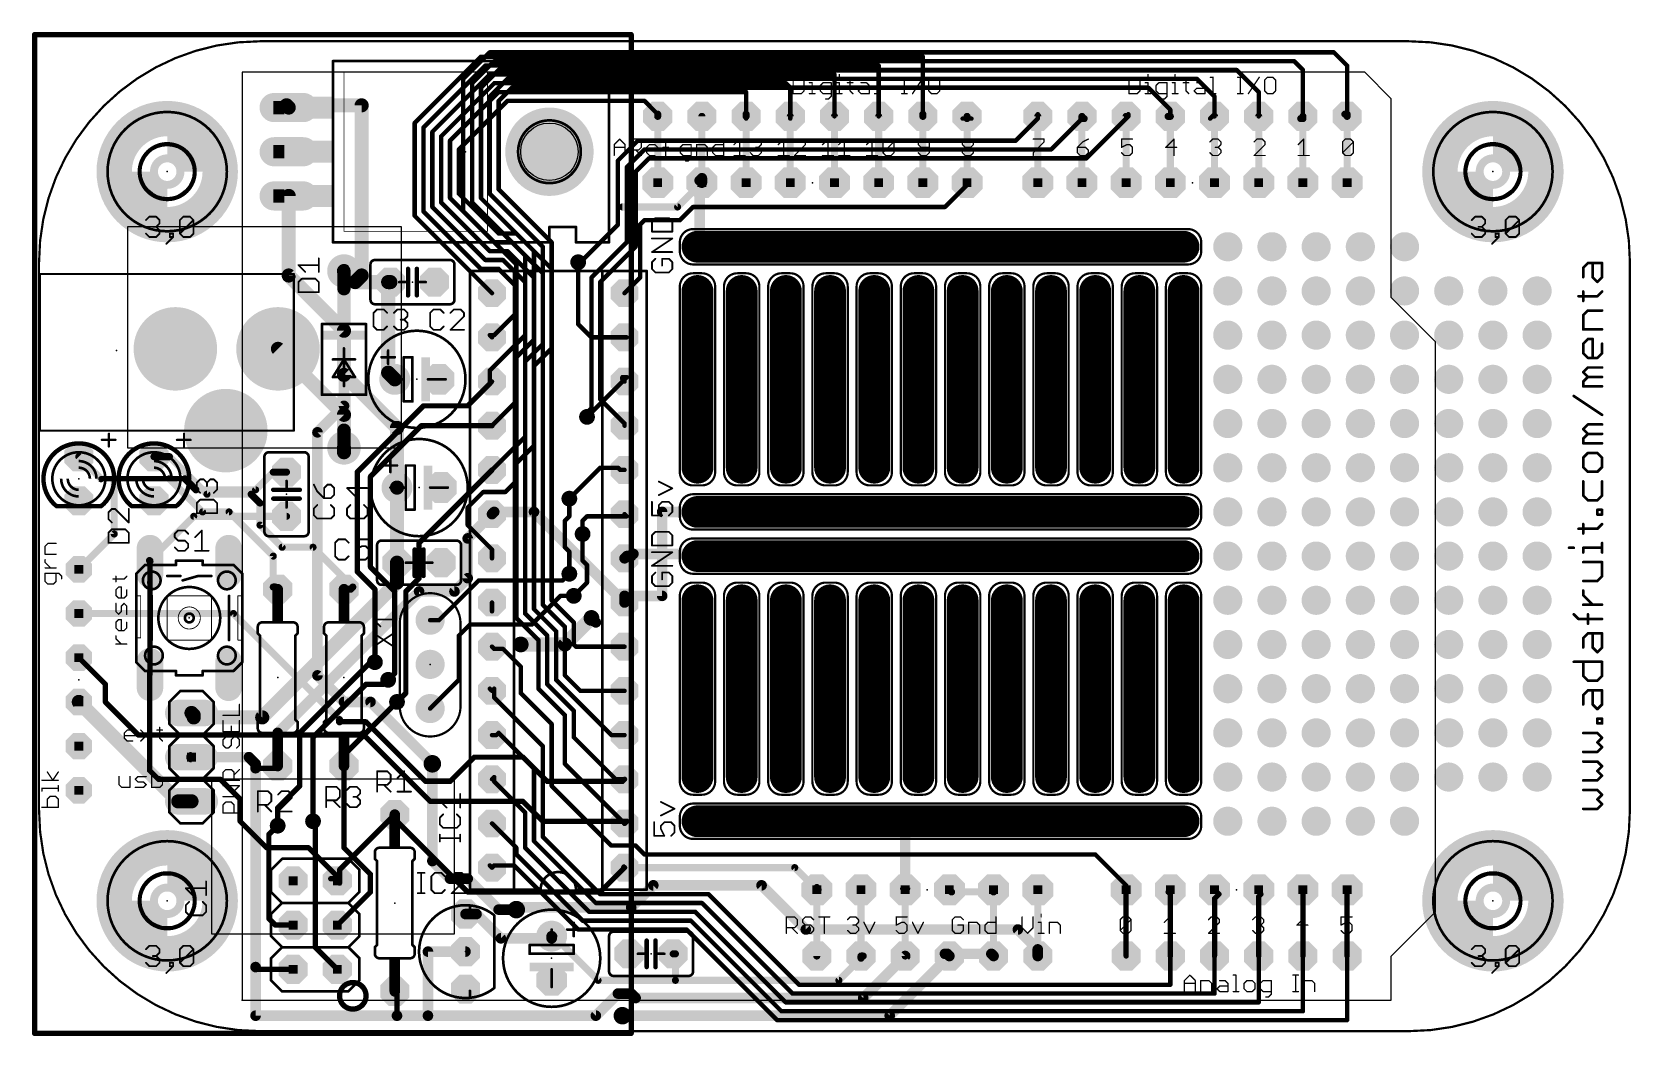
# Model space of a CAD drawing. Extents: x -0.4 to 91.5, y -0.3 to 57.4.
import ezdxf

# ---------------------------------------------------------------- set-up
doc = ezdxf.new("R2010")
doc.units = 0
for name, color, linetype in [('1', 12, 'CONTINUOUS'), ('16', 132, 'CONTINUOUS'), ('17', 110, 'CONTINUOUS'), ('18', 110, 'CONTINUOUS'), ('20', 53, 'CONTINUOUS'), ('21', 253, 'CONTINUOUS'), ('22', 253, 'CONTINUOUS'), ('23', 53, 'CONTINUOUS'), ('39', 12, 'CONTINUOUS'), ('40', 132, 'CONTINUOUS'), ('41', 12, 'CONTINUOUS'), ('42', 132, 'CONTINUOUS'), ('43', 110, 'CONTINUOUS'), ('48', 253, 'CONTINUOUS'), ('51', 253, 'CONTINUOUS')]:
    doc.layers.add(name, color=color, linetype=linetype)

# ---------------------------------------------------------------- blocks, each defined once
blk = doc.blocks.new('OCTAGONP')
at = {"const_width": 0.5}
blk.add_lwpolyline([(-0.25, -0.1036), (-0.25, 0.1036), (-0.1036, 0.25), (0.1036, 0.25), (0.25, 0.1036), (0.25, -0.1036), (0.1036, -0.25), (-0.1036, -0.25), (-0.25, -0.1036), (-0.25, 0.1036)], dxfattribs=at)
blk = doc.blocks.new('ROUNDP')
at = {"const_width": 0.5}
blk.add_lwpolyline([(0, -0.25, 1), (0, 0.25, 1), (0, -0.25)], format="xyb", dxfattribs=at)
blk = doc.blocks.new('RECT')
blk.add_solid([(-0.5, -0.5), (0.5, -0.5), (-0.5, 0.5), (0.5, 0.5)])
blk = doc.blocks.new('LONGP100')
at = {"const_width": 1}
blk.add_lwpolyline([(-0.5, 0), (0.5, 0)], dxfattribs=at)
at = {"const_width": 0.5}
for points in [[(-0.5, 0.25, 1), (-0.5, -0.25)], [(0.5, -0.25, 1), (0.5, 0.25)]]:
    blk.add_lwpolyline(points, format="xyb", dxfattribs=at)
blk = doc.blocks.new('ROUNDV')
at = {"const_width": 0.5}
blk.add_lwpolyline([(0, -0.25, 1), (0, 0.25, 1), (0, -0.25)], format="xyb", dxfattribs=at)

msp = doc.modelspace()

# ---------------------------------------------------------------- linework, layer by layer
at = {"layer": '1'}
for points, const_width in [([(-0.254, 57.277), (-0.254, -0.127)], 0.3048), ([(34.036, 57.277), (-0.254, 57.277)], 0.3048), ([(34.036, -0.127), (34.036, 57.277)], 0.3048), ([(24.384, 54.737), (25.908, 56.261)], 0.254), ([(25.908, 56.261), (74.422, 56.261)], 0.254), ([(74.422, 56.261), (75.184, 55.499)], 0.254), ([(24.892, 54.483), (26.162, 55.753)], 0.254), ([(25.4, 54.229), (26.416, 55.245)], 0.254), ([(26.162, 55.753), (72.136, 55.753)], 0.254), ([(26.416, 55.245), (68.834, 55.245)], 0.254), ([(68.834, 55.245), (70.104, 53.975)], 0.254), ([(72.136, 55.753), (72.644, 55.245)], 0.254), ([(72.644, 55.245), (72.644, 52.578)], 0.254), ([(75.184, 55.499), (75.184, 52.578)], 0.254), ([(24.384, 47.117), (24.384, 54.737)], 0.254), ([(24.892, 47.625), (24.892, 54.483)], 0.254), ([(25.4, 47.879), (25.4, 54.229)], 0.254), ([(25.908, 53.721), (26.924, 54.737)], 0.254), ([(26.416, 53.467), (27.178, 54.229)], 0.254), ([(26.924, 54.737), (66.548, 54.737)], 0.254), ([(27.178, 54.229), (63.754, 54.229)], 0.254), ([(63.754, 54.229), (65.024, 52.959)], 0.254), ([(66.548, 54.737), (67.564, 53.721)], 0.254), ([(25.908, 48.133), (25.908, 53.721)], 0.254), ([(26.416, 48.387), (26.416, 53.467)], 0.254), ([(67.564, 53.721), (67.564, 52.705)], 0.254), ([(70.104, 53.975), (70.104, 52.578)], 0.254), ([(35.56, 52.578), (35.56, 52.705)], 0.4064), ([(35.56, 52.578), (35.56, 48.768)], 0.4064), ([(38.1, 48.768), (38.1, 52.578)], 0.4064), ([(40.64, 52.578), (40.64, 52.705)], 0.4064), ([(40.64, 52.578), (40.64, 48.768)], 0.4064), ([(43.18, 52.578), (43.18, 48.768)], 0.4064), ([(45.72, 52.578), (45.72, 48.768)], 0.4064), ([(48.26, 52.578), (48.26, 48.768)], 0.4064), ([(50.8, 52.578), (50.8, 52.705)], 0.4064), ([(50.8, 52.578), (50.8, 48.768)], 0.4064), ([(53.34, 52.451), (53.086, 52.451)], 0.254), ([(53.34, 52.451), (53.34, 52.578)], 0.4064), ([(53.34, 48.768), (53.34, 52.451)], 0.4064), ([(53.467, 52.451), (53.34, 52.578)], 0.254), ([(53.34, 52.451), (53.467, 52.451)], 0.254), ([(53.467, 52.451), (53.594, 52.451)], 0.254), ([(57.404, 52.578), (57.404, 48.768)], 0.4064), ([(59.944, 52.578), (59.944, 52.451)], 0.4064), ([(59.944, 52.451), (59.944, 48.768)], 0.4064), ([(59.944, 52.451), (60.071, 52.451)], 0.4064), ([(62.484, 52.578), (62.484, 48.768)], 0.4064), ([(65.024, 52.578), (64.897, 52.578)], 0.4064), ([(65.024, 52.578), (65.024, 48.768)], 0.4064), ([(65.024, 52.959), (65.024, 52.578)], 0.254), ([(67.437, 52.578), (67.31, 52.451)], 0.254), ([(67.564, 52.705), (67.437, 52.578)], 0.254), ([(67.437, 52.578), (67.564, 52.578)], 0.254), ([(67.564, 52.578), (67.564, 48.768)], 0.4064), ([(70.104, 52.578), (70.104, 48.768)], 0.4064), ([(72.644, 52.451), (72.517, 52.451)], 0.4064), ([(72.644, 52.578), (72.644, 52.451)], 0.4064), ([(72.644, 52.451), (72.644, 48.768)], 0.4064), ([(75.184, 52.705), (75.057, 52.705)], 0.4064), ([(75.184, 52.578), (75.184, 52.705)], 0.4064), ([(75.184, 52.705), (75.184, 48.768)], 0.4064), ([(38.1, 48.768), (36.703, 47.371)], 0.4064), ([(52.07, 47.371), (53.34, 48.641)], 0.254), ([(53.34, 48.641), (53.34, 48.768)], 0.254), ([(14.351, 43.434), (14.351, 48.006)], 0.8128), ([(28.448, 44.831), (25.4, 47.879)], 0.254), ([(28.956, 45.085), (25.908, 48.133)], 0.254), ([(29.464, 45.339), (26.416, 48.387)], 0.254), ([(27.432, 44.069), (24.384, 47.117)], 0.254), ([(27.94, 44.577), (24.892, 47.625)], 0.254), ([(36.703, 47.371), (33.528, 47.371)], 0.4064), ([(36.83, 46.609), (37.592, 47.371)], 0.254), ([(37.592, 47.371), (52.07, 47.371)], 0.254), ([(34.544, 46.355), (34.798, 46.609)], 0.254), ([(34.544, 43.307), (34.544, 46.355)], 0.254), ([(34.798, 46.609), (36.83, 46.609)], 0.254), ([(37.5544, 45.789), (37.6973, 45.8324)], 0.3048), ([(37.6973, 45.8324), (37.846, 45.847)], 0.3048), ([(37.846, 45.847), (65.786, 45.847)], 0.3048), ([(65.786, 45.847), (65.9347, 45.8324)], 0.3048), ([(65.9347, 45.8324), (66.0776, 45.789)], 0.3048), ([(28.956, 24.511), (28.956, 45.085)], 0.254), ([(29.464, 24.765), (29.464, 45.339)], 0.254), ([(37.084, 45.085), (37.0986, 45.2337)], 0.3048), ([(37.0986, 44.9363), (37.084, 45.085)], 0.3048), ([(37.0865, 45.1104), (66.5455, 45.1104)], 0.3048), ([(37.0986, 45.2337), (37.142, 45.3766)], 0.3048), ([(37.142, 44.7934), (37.0986, 44.9363)], 0.3048), ([(37.142, 45.3766), (37.2124, 45.5083)], 0.3048), ([(37.1626, 45.4152), (66.4694, 45.4152)], 0.3048), ([(37.2124, 45.5083), (37.3072, 45.6238)], 0.3048), ([(37.3072, 45.6238), (37.4227, 45.7186)], 0.3048), ([(37.4227, 45.7186), (37.5544, 45.789)], 0.3048), ([(37.4253, 45.72), (66.2067, 45.72)], 0.3048), ([(66.0776, 45.789), (66.2093, 45.7186)], 0.3048), ([(66.2093, 45.7186), (66.3248, 45.6238)], 0.3048), ([(66.3248, 45.6238), (66.4196, 45.5083)], 0.3048), ([(66.4196, 45.5083), (66.49, 45.3766)], 0.3048), ([(66.49, 45.3766), (66.5334, 45.2337)], 0.3048), ([(66.5334, 44.9363), (66.49, 44.7934)], 0.3048), ([(66.5334, 45.2337), (66.548, 45.085)], 0.3048), ([(66.548, 45.085), (66.5334, 44.9363)], 0.3048), ([(27.432, 23.749), (27.432, 44.069)], 0.254), ([(27.94, 24.003), (27.94, 44.577)], 0.254), ([(28.448, 24.257), (28.448, 44.831)], 0.254), ([(30.988, 40.64), (30.988, 44.196)], 0.254), ([(37.1383, 44.8056), (66.4937, 44.8056)], 0.3048), ([(37.2124, 44.6617), (37.142, 44.7934)], 0.3048), ([(37.3072, 44.5462), (37.2124, 44.6617)], 0.3048), ([(37.4227, 44.4514), (37.3072, 44.5462)], 0.3048), ([(37.3625, 44.5008), (66.2695, 44.5008)], 0.3048), ([(37.5544, 44.381), (37.4227, 44.4514)], 0.3048), ([(37.6973, 44.3376), (37.5544, 44.381)], 0.3048), ([(37.846, 44.323), (37.6973, 44.3376)], 0.3048), ([(65.786, 44.323), (37.846, 44.323)], 0.3048), ([(65.9347, 44.3376), (65.786, 44.323)], 0.3048), ([(66.0776, 44.381), (65.9347, 44.3376)], 0.3048), ([(66.2093, 44.4514), (66.0776, 44.381)], 0.3048), ([(66.3248, 44.5462), (66.2093, 44.4514)], 0.3048), ([(66.4196, 44.6617), (66.3248, 44.5462)], 0.3048), ([(66.49, 44.7934), (66.4196, 44.6617)], 0.3048), ([(17.526, 40.259), (14.351, 43.434)], 0.8128), ([(33.655, 42.418), (34.544, 43.307)], 0.254), ([(37.2124, 42.9683), (37.3072, 43.0838)], 0.3048), ([(37.3072, 43.0838), (37.4227, 43.1786)], 0.3048), ([(37.4227, 43.1786), (37.5544, 43.249)], 0.3048), ([(37.5544, 43.249), (37.6973, 43.2924)], 0.3048), ([(37.6619, 43.2816), (38.0301, 43.2816)], 0.3048), ([(37.6973, 43.2924), (37.846, 43.307)], 0.3048), ([(37.846, 43.307), (37.9947, 43.2924)], 0.3048), ([(37.9947, 43.2924), (38.1376, 43.249)], 0.3048), ([(38.1376, 43.249), (38.2693, 43.1786)], 0.3048), ([(38.2693, 43.1786), (38.3848, 43.0838)], 0.3048), ([(38.3848, 43.0838), (38.4796, 42.9683)], 0.3048), ([(39.7524, 42.9683), (39.8472, 43.0838)], 0.3048), ([(39.8472, 43.0838), (39.9627, 43.1786)], 0.3048), ([(39.9627, 43.1786), (40.0944, 43.249)], 0.3048), ([(40.0944, 43.249), (40.2373, 43.2924)], 0.3048), ([(40.2019, 43.2816), (40.5701, 43.2816)], 0.3048), ([(40.2373, 43.2924), (40.386, 43.307)], 0.3048), ([(40.386, 43.307), (40.5347, 43.2924)], 0.3048), ([(40.5347, 43.2924), (40.6776, 43.249)], 0.3048), ([(40.6776, 43.249), (40.8093, 43.1786)], 0.3048), ([(40.8093, 43.1786), (40.9248, 43.0838)], 0.3048), ([(40.9248, 43.0838), (41.0196, 42.9683)], 0.3048), ([(42.2924, 42.9683), (42.3872, 43.0838)], 0.3048), ([(42.3872, 43.0838), (42.5027, 43.1786)], 0.3048), ([(42.5027, 43.1786), (42.6344, 43.249)], 0.3048), ([(42.6344, 43.249), (42.7773, 43.2924)], 0.3048), ([(42.7419, 43.2816), (43.1101, 43.2816)], 0.3048), ([(42.7773, 43.2924), (42.926, 43.307)], 0.3048), ([(42.926, 43.307), (43.0747, 43.2924)], 0.3048), ([(43.0747, 43.2924), (43.2176, 43.249)], 0.3048), ([(43.2176, 43.249), (43.3493, 43.1786)], 0.3048), ([(43.3493, 43.1786), (43.4648, 43.0838)], 0.3048), ([(43.4648, 43.0838), (43.5596, 42.9683)], 0.3048), ([(44.8324, 42.9683), (44.9272, 43.0838)], 0.3048), ([(44.9272, 43.0838), (45.0427, 43.1786)], 0.3048), ([(45.0427, 43.1786), (45.1744, 43.249)], 0.3048), ([(45.1744, 43.249), (45.3173, 43.2924)], 0.3048), ([(45.2819, 43.2816), (45.6501, 43.2816)], 0.3048), ([(45.3173, 43.2924), (45.466, 43.307)], 0.3048), ([(45.466, 43.307), (45.6147, 43.2924)], 0.3048), ([(45.6147, 43.2924), (45.7576, 43.249)], 0.3048), ([(45.7576, 43.249), (45.8893, 43.1786)], 0.3048), ([(45.8893, 43.1786), (46.0048, 43.0838)], 0.3048), ([(46.0048, 43.0838), (46.0996, 42.9683)], 0.3048), ([(47.3724, 42.9683), (47.4672, 43.0838)], 0.3048), ([(47.4672, 43.0838), (47.5827, 43.1786)], 0.3048), ([(47.5827, 43.1786), (47.7144, 43.249)], 0.3048), ([(47.7144, 43.249), (47.8573, 43.2924)], 0.3048), ([(47.8219, 43.2816), (48.1901, 43.2816)], 0.3048), ([(47.8573, 43.2924), (48.006, 43.307)], 0.3048), ([(48.006, 43.307), (48.1547, 43.2924)], 0.3048), ([(48.1547, 43.2924), (48.2976, 43.249)], 0.3048), ([(48.2976, 43.249), (48.4293, 43.1786)], 0.3048), ([(48.4293, 43.1786), (48.5448, 43.0838)], 0.3048), ([(48.5448, 43.0838), (48.6396, 42.9683)], 0.3048), ([(49.9124, 42.9683), (50.0072, 43.0838)], 0.3048), ([(50.0072, 43.0838), (50.1227, 43.1786)], 0.3048), ([(50.1227, 43.1786), (50.2544, 43.249)], 0.3048), ([(50.2544, 43.249), (50.3973, 43.2924)], 0.3048), ([(50.3619, 43.2816), (50.7301, 43.2816)], 0.3048), ([(50.3973, 43.2924), (50.546, 43.307)], 0.3048), ([(50.546, 43.307), (50.6947, 43.2924)], 0.3048), ([(50.6947, 43.2924), (50.8376, 43.249)], 0.3048), ([(50.8376, 43.249), (50.9693, 43.1786)], 0.3048), ([(50.9693, 43.1786), (51.0848, 43.0838)], 0.3048), ([(51.0848, 43.0838), (51.1796, 42.9683)], 0.3048), ([(52.4524, 42.9683), (52.5472, 43.0838)], 0.3048), ([(52.5472, 43.0838), (52.6627, 43.1786)], 0.3048), ([(52.6627, 43.1786), (52.7944, 43.249)], 0.3048), ([(52.7944, 43.249), (52.9373, 43.2924)], 0.3048), ([(52.9019, 43.2816), (53.2701, 43.2816)], 0.3048), ([(52.9373, 43.2924), (53.086, 43.307)], 0.3048), ([(53.086, 43.307), (53.2347, 43.2924)], 0.3048), ([(53.2347, 43.2924), (53.3776, 43.249)], 0.3048), ([(53.3776, 43.249), (53.5093, 43.1786)], 0.3048), ([(53.5093, 43.1786), (53.6248, 43.0838)], 0.3048), ([(53.6248, 43.0838), (53.7196, 42.9683)], 0.3048), ([(54.9924, 42.9683), (55.0872, 43.0838)], 0.3048), ([(55.0872, 43.0838), (55.2027, 43.1786)], 0.3048), ([(55.2027, 43.1786), (55.3344, 43.249)], 0.3048), ([(55.3344, 43.249), (55.4773, 43.2924)], 0.3048), ([(55.4419, 43.2816), (55.8101, 43.2816)], 0.3048), ([(55.4773, 43.2924), (55.626, 43.307)], 0.3048), ([(55.626, 43.307), (55.7747, 43.2924)], 0.3048), ([(55.7747, 43.2924), (55.9176, 43.249)], 0.3048), ([(55.9176, 43.249), (56.0493, 43.1786)], 0.3048), ([(56.0493, 43.1786), (56.1648, 43.0838)], 0.3048), ([(56.1648, 43.0838), (56.2596, 42.9683)], 0.3048), ([(57.5324, 42.9683), (57.6272, 43.0838)], 0.3048), ([(57.6272, 43.0838), (57.7427, 43.1786)], 0.3048), ([(57.7427, 43.1786), (57.8744, 43.249)], 0.3048), ([(57.8744, 43.249), (58.0173, 43.2924)], 0.3048), ([(57.9819, 43.2816), (58.3501, 43.2816)], 0.3048), ([(58.0173, 43.2924), (58.166, 43.307)], 0.3048), ([(58.166, 43.307), (58.3147, 43.2924)], 0.3048), ([(58.3147, 43.2924), (58.4576, 43.249)], 0.3048), ([(58.4576, 43.249), (58.5893, 43.1786)], 0.3048), ([(58.5893, 43.1786), (58.7048, 43.0838)], 0.3048), ([(58.7048, 43.0838), (58.7996, 42.9683)], 0.3048), ([(60.0724, 42.9683), (60.1672, 43.0838)], 0.3048), ([(60.1672, 43.0838), (60.2827, 43.1786)], 0.3048), ([(60.2827, 43.1786), (60.4144, 43.249)], 0.3048), ([(60.4144, 43.249), (60.5573, 43.2924)], 0.3048), ([(60.5219, 43.2816), (60.8901, 43.2816)], 0.3048), ([(60.5573, 43.2924), (60.706, 43.307)], 0.3048), ([(60.706, 43.307), (60.8547, 43.2924)], 0.3048), ([(60.8547, 43.2924), (60.9976, 43.249)], 0.3048), ([(60.9976, 43.249), (61.1293, 43.1786)], 0.3048), ([(61.1293, 43.1786), (61.2448, 43.0838)], 0.3048), ([(61.2448, 43.0838), (61.3396, 42.9683)], 0.3048), ([(62.6124, 42.9683), (62.7072, 43.0838)], 0.3048), ([(62.7072, 43.0838), (62.8227, 43.1786)], 0.3048), ([(62.8227, 43.1786), (62.9544, 43.249)], 0.3048), ([(62.9544, 43.249), (63.0973, 43.2924)], 0.3048), ([(63.0619, 43.2816), (63.4301, 43.2816)], 0.3048), ([(63.0973, 43.2924), (63.246, 43.307)], 0.3048), ([(63.246, 43.307), (63.3947, 43.2924)], 0.3048), ([(63.3947, 43.2924), (63.5376, 43.249)], 0.3048), ([(63.5376, 43.249), (63.6693, 43.1786)], 0.3048), ([(63.6693, 43.1786), (63.7848, 43.0838)], 0.3048), ([(63.7848, 43.0838), (63.8796, 42.9683)], 0.3048), ([(65.1524, 42.9683), (65.2472, 43.0838)], 0.3048), ([(65.2472, 43.0838), (65.3627, 43.1786)], 0.3048), ([(65.3627, 43.1786), (65.4944, 43.249)], 0.3048), ([(65.4944, 43.249), (65.6373, 43.2924)], 0.3048), ([(65.6019, 43.2816), (65.9701, 43.2816)], 0.3048), ([(65.6373, 43.2924), (65.786, 43.307)], 0.3048), ([(65.786, 43.307), (65.9347, 43.2924)], 0.3048), ([(65.9347, 43.2924), (66.0776, 43.249)], 0.3048), ([(66.0776, 43.249), (66.2093, 43.1786)], 0.3048), ([(66.2093, 43.1786), (66.3248, 43.0838)], 0.3048), ([(66.3248, 43.0838), (66.4196, 42.9683)], 0.3048), ([(37.084, 42.545), (37.0986, 42.6937)], 0.3048), ([(37.084, 32.385), (37.084, 42.545)], 0.3048), ([(37.084, 42.3672), (38.608, 42.3672)], 0.3048), ([(37.0965, 42.672), (38.5955, 42.672)], 0.3048), ([(37.0986, 42.6937), (37.142, 42.8366)], 0.3048), ([(37.142, 42.8366), (37.2124, 42.9683)], 0.3048), ([(37.2194, 42.9768), (38.4726, 42.9768)], 0.3048), ([(38.4796, 42.9683), (38.55, 42.8366)], 0.3048), ([(38.55, 42.8366), (38.5934, 42.6937)], 0.3048), ([(38.5934, 42.6937), (38.608, 42.545)], 0.3048), ([(38.608, 42.545), (38.608, 32.385)], 0.3048), ([(39.624, 42.545), (39.6386, 42.6937)], 0.3048), ([(39.624, 32.385), (39.624, 42.545)], 0.3048), ([(39.624, 42.3672), (41.148, 42.3672)], 0.3048), ([(39.6365, 42.672), (41.1355, 42.672)], 0.3048), ([(39.6386, 42.6937), (39.682, 42.8366)], 0.3048), ([(39.682, 42.8366), (39.7524, 42.9683)], 0.3048), ([(39.7594, 42.9768), (41.0126, 42.9768)], 0.3048), ([(41.0196, 42.9683), (41.09, 42.8366)], 0.3048), ([(41.09, 42.8366), (41.1334, 42.6937)], 0.3048), ([(41.1334, 42.6937), (41.148, 42.545)], 0.3048), ([(41.148, 42.545), (41.148, 32.385)], 0.3048), ([(42.164, 42.545), (42.1786, 42.6937)], 0.3048), ([(42.164, 32.385), (42.164, 42.545)], 0.3048), ([(42.164, 42.3672), (43.688, 42.3672)], 0.3048), ([(42.1765, 42.672), (43.6755, 42.672)], 0.3048), ([(42.1786, 42.6937), (42.222, 42.8366)], 0.3048), ([(42.222, 42.8366), (42.2924, 42.9683)], 0.3048), ([(42.2994, 42.9768), (43.5526, 42.9768)], 0.3048), ([(43.5596, 42.9683), (43.63, 42.8366)], 0.3048), ([(43.63, 42.8366), (43.6734, 42.6937)], 0.3048), ([(43.6734, 42.6937), (43.688, 42.545)], 0.3048), ([(43.688, 42.545), (43.688, 32.385)], 0.3048), ([(44.704, 42.545), (44.7186, 42.6937)], 0.3048), ([(44.704, 32.385), (44.704, 42.545)], 0.3048), ([(44.704, 42.3672), (46.228, 42.3672)], 0.3048), ([(44.7165, 42.672), (46.2155, 42.672)], 0.3048), ([(44.7186, 42.6937), (44.762, 42.8366)], 0.3048), ([(44.762, 42.8366), (44.8324, 42.9683)], 0.3048), ([(44.8394, 42.9768), (46.0926, 42.9768)], 0.3048), ([(46.0996, 42.9683), (46.17, 42.8366)], 0.3048), ([(46.17, 42.8366), (46.2134, 42.6937)], 0.3048), ([(46.2134, 42.6937), (46.228, 42.545)], 0.3048), ([(46.228, 42.545), (46.228, 32.385)], 0.3048), ([(47.244, 42.545), (47.2586, 42.6937)], 0.3048), ([(47.244, 32.385), (47.244, 42.545)], 0.3048), ([(47.244, 42.3672), (48.768, 42.3672)], 0.3048), ([(47.2565, 42.672), (48.7555, 42.672)], 0.3048), ([(47.2586, 42.6937), (47.302, 42.8366)], 0.3048), ([(47.302, 42.8366), (47.3724, 42.9683)], 0.3048), ([(47.3794, 42.9768), (48.6326, 42.9768)], 0.3048), ([(48.6396, 42.9683), (48.71, 42.8366)], 0.3048), ([(48.71, 42.8366), (48.7534, 42.6937)], 0.3048), ([(48.7534, 42.6937), (48.768, 42.545)], 0.3048), ([(48.768, 42.545), (48.768, 32.385)], 0.3048), ([(49.784, 42.545), (49.7986, 42.6937)], 0.3048), ([(49.784, 32.385), (49.784, 42.545)], 0.3048), ([(49.784, 42.3672), (51.308, 42.3672)], 0.3048), ([(49.7965, 42.672), (51.2955, 42.672)], 0.3048), ([(49.7986, 42.6937), (49.842, 42.8366)], 0.3048), ([(49.842, 42.8366), (49.9124, 42.9683)], 0.3048), ([(49.9194, 42.9768), (51.1726, 42.9768)], 0.3048), ([(51.1796, 42.9683), (51.25, 42.8366)], 0.3048), ([(51.25, 42.8366), (51.2934, 42.6937)], 0.3048), ([(51.2934, 42.6937), (51.308, 42.545)], 0.3048), ([(51.308, 42.545), (51.308, 32.385)], 0.3048), ([(52.324, 42.545), (52.3386, 42.6937)], 0.3048), ([(52.324, 32.385), (52.324, 42.545)], 0.3048), ([(52.324, 42.3672), (53.848, 42.3672)], 0.3048), ([(52.3365, 42.672), (53.8355, 42.672)], 0.3048), ([(52.3386, 42.6937), (52.382, 42.8366)], 0.3048), ([(52.382, 42.8366), (52.4524, 42.9683)], 0.3048), ([(52.4594, 42.9768), (53.7126, 42.9768)], 0.3048), ([(53.7196, 42.9683), (53.79, 42.8366)], 0.3048), ([(53.79, 42.8366), (53.8334, 42.6937)], 0.3048), ([(53.8334, 42.6937), (53.848, 42.545)], 0.3048), ([(53.848, 42.545), (53.848, 32.385)], 0.3048), ([(54.864, 42.545), (54.8786, 42.6937)], 0.3048), ([(54.864, 32.385), (54.864, 42.545)], 0.3048), ([(54.864, 42.3672), (56.388, 42.3672)], 0.3048), ([(54.8765, 42.672), (56.3755, 42.672)], 0.3048), ([(54.8786, 42.6937), (54.922, 42.8366)], 0.3048), ([(54.922, 42.8366), (54.9924, 42.9683)], 0.3048), ([(54.9994, 42.9768), (56.2526, 42.9768)], 0.3048), ([(56.2596, 42.9683), (56.33, 42.8366)], 0.3048), ([(56.33, 42.8366), (56.3734, 42.6937)], 0.3048), ([(56.3734, 42.6937), (56.388, 42.545)], 0.3048), ([(56.388, 42.545), (56.388, 32.385)], 0.3048), ([(57.404, 42.545), (57.4186, 42.6937)], 0.3048), ([(57.404, 32.385), (57.404, 42.545)], 0.3048), ([(57.404, 42.3672), (58.928, 42.3672)], 0.3048), ([(57.4165, 42.672), (58.9155, 42.672)], 0.3048), ([(57.4186, 42.6937), (57.462, 42.8366)], 0.3048), ([(57.462, 42.8366), (57.5324, 42.9683)], 0.3048), ([(57.5394, 42.9768), (58.7926, 42.9768)], 0.3048), ([(58.7996, 42.9683), (58.87, 42.8366)], 0.3048), ([(58.87, 42.8366), (58.9134, 42.6937)], 0.3048), ([(58.9134, 42.6937), (58.928, 42.545)], 0.3048), ([(58.928, 42.545), (58.928, 32.385)], 0.3048), ([(59.944, 42.545), (59.9586, 42.6937)], 0.3048), ([(59.944, 32.385), (59.944, 42.545)], 0.3048), ([(59.944, 42.3672), (61.468, 42.3672)], 0.3048), ([(59.9565, 42.672), (61.4555, 42.672)], 0.3048), ([(59.9586, 42.6937), (60.002, 42.8366)], 0.3048), ([(60.002, 42.8366), (60.0724, 42.9683)], 0.3048), ([(60.0794, 42.9768), (61.3326, 42.9768)], 0.3048), ([(61.3396, 42.9683), (61.41, 42.8366)], 0.3048), ([(61.41, 42.8366), (61.4534, 42.6937)], 0.3048), ([(61.4534, 42.6937), (61.468, 42.545)], 0.3048), ([(61.468, 42.545), (61.468, 32.385)], 0.3048), ([(62.484, 42.545), (62.4986, 42.6937)], 0.3048), ([(62.484, 32.385), (62.484, 42.545)], 0.3048), ([(62.484, 42.3672), (64.008, 42.3672)], 0.3048), ([(62.4965, 42.672), (63.9955, 42.672)], 0.3048), ([(62.4986, 42.6937), (62.542, 42.8366)], 0.3048), ([(62.542, 42.8366), (62.6124, 42.9683)], 0.3048), ([(62.6194, 42.9768), (63.8726, 42.9768)], 0.3048), ([(63.8796, 42.9683), (63.95, 42.8366)], 0.3048), ([(63.95, 42.8366), (63.9934, 42.6937)], 0.3048), ([(63.9934, 42.6937), (64.008, 42.545)], 0.3048), ([(64.008, 42.545), (64.008, 32.385)], 0.3048), ([(65.024, 42.545), (65.0386, 42.6937)], 0.3048), ([(65.024, 32.385), (65.024, 42.545)], 0.3048), ([(65.024, 42.3672), (66.548, 42.3672)], 0.3048), ([(65.0365, 42.672), (66.5355, 42.672)], 0.3048), ([(65.0386, 42.6937), (65.082, 42.8366)], 0.3048), ([(65.082, 42.8366), (65.1524, 42.9683)], 0.3048), ([(65.1594, 42.9768), (66.4126, 42.9768)], 0.3048), ([(66.4196, 42.9683), (66.49, 42.8366)], 0.3048), ([(66.49, 42.8366), (66.5334, 42.6937)], 0.3048), ([(66.5334, 42.6937), (66.548, 42.545)], 0.3048), ([(66.548, 42.545), (66.548, 32.385)], 0.3048), ([(37.084, 42.0624), (38.608, 42.0624)], 0.3048), ([(37.084, 41.7576), (38.608, 41.7576)], 0.3048), ([(37.084, 41.4528), (38.608, 41.4528)], 0.3048), ([(39.624, 42.0624), (41.148, 42.0624)], 0.3048), ([(39.624, 41.7576), (41.148, 41.7576)], 0.3048), ([(39.624, 41.4528), (41.148, 41.4528)], 0.3048), ([(42.164, 42.0624), (43.688, 42.0624)], 0.3048), ([(42.164, 41.7576), (43.688, 41.7576)], 0.3048), ([(42.164, 41.4528), (43.688, 41.4528)], 0.3048), ([(44.704, 42.0624), (46.228, 42.0624)], 0.3048), ([(44.704, 41.7576), (46.228, 41.7576)], 0.3048), ([(44.704, 41.4528), (46.228, 41.4528)], 0.3048), ([(47.244, 42.0624), (48.768, 42.0624)], 0.3048), ([(47.244, 41.7576), (48.768, 41.7576)], 0.3048), ([(47.244, 41.4528), (48.768, 41.4528)], 0.3048), ([(49.784, 42.0624), (51.308, 42.0624)], 0.3048), ([(49.784, 41.7576), (51.308, 41.7576)], 0.3048), ([(49.784, 41.4528), (51.308, 41.4528)], 0.3048), ([(52.324, 42.0624), (53.848, 42.0624)], 0.3048), ([(52.324, 41.7576), (53.848, 41.7576)], 0.3048), ([(52.324, 41.4528), (53.848, 41.4528)], 0.3048), ([(54.864, 42.0624), (56.388, 42.0624)], 0.3048), ([(54.864, 41.7576), (56.388, 41.7576)], 0.3048), ([(54.864, 41.4528), (56.388, 41.4528)], 0.3048), ([(57.404, 42.0624), (58.928, 42.0624)], 0.3048), ([(57.404, 41.7576), (58.928, 41.7576)], 0.3048), ([(57.404, 41.4528), (58.928, 41.4528)], 0.3048), ([(59.944, 42.0624), (61.468, 42.0624)], 0.3048), ([(59.944, 41.7576), (61.468, 41.7576)], 0.3048), ([(59.944, 41.4528), (61.468, 41.4528)], 0.3048), ([(62.484, 42.0624), (64.008, 42.0624)], 0.3048), ([(62.484, 41.7576), (64.008, 41.7576)], 0.3048), ([(62.484, 41.4528), (64.008, 41.4528)], 0.3048), ([(65.024, 42.0624), (66.548, 42.0624)], 0.3048), ([(65.024, 41.7576), (66.548, 41.7576)], 0.3048), ([(65.024, 41.4528), (66.548, 41.4528)], 0.3048), ([(17.526, 37.719), (17.526, 40.259)], 0.8128), ([(31.75, 39.878), (30.988, 40.64)], 0.254), ([(37.084, 41.148), (38.608, 41.148)], 0.3048), ([(37.084, 40.8432), (38.608, 40.8432)], 0.3048), ([(37.084, 40.5384), (38.608, 40.5384)], 0.3048), ([(39.624, 41.148), (41.148, 41.148)], 0.3048), ([(39.624, 40.8432), (41.148, 40.8432)], 0.3048), ([(39.624, 40.5384), (41.148, 40.5384)], 0.3048), ([(42.164, 41.148), (43.688, 41.148)], 0.3048), ([(42.164, 40.8432), (43.688, 40.8432)], 0.3048), ([(42.164, 40.5384), (43.688, 40.5384)], 0.3048), ([(44.704, 41.148), (46.228, 41.148)], 0.3048), ([(44.704, 40.8432), (46.228, 40.8432)], 0.3048), ([(44.704, 40.5384), (46.228, 40.5384)], 0.3048), ([(47.244, 41.148), (48.768, 41.148)], 0.3048), ([(47.244, 40.8432), (48.768, 40.8432)], 0.3048), ([(47.244, 40.5384), (48.768, 40.5384)], 0.3048), ([(49.784, 41.148), (51.308, 41.148)], 0.3048), ([(49.784, 40.8432), (51.308, 40.8432)], 0.3048), ([(49.784, 40.5384), (51.308, 40.5384)], 0.3048), ([(52.324, 41.148), (53.848, 41.148)], 0.3048), ([(52.324, 40.8432), (53.848, 40.8432)], 0.3048), ([(52.324, 40.5384), (53.848, 40.5384)], 0.3048), ([(54.864, 41.148), (56.388, 41.148)], 0.3048), ([(54.864, 40.8432), (56.388, 40.8432)], 0.3048), ([(54.864, 40.5384), (56.388, 40.5384)], 0.3048), ([(57.404, 41.148), (58.928, 41.148)], 0.3048), ([(57.404, 40.8432), (58.928, 40.8432)], 0.3048), ([(57.404, 40.5384), (58.928, 40.5384)], 0.3048), ([(59.944, 41.148), (61.468, 41.148)], 0.3048), ([(59.944, 40.8432), (61.468, 40.8432)], 0.3048), ([(59.944, 40.5384), (61.468, 40.5384)], 0.3048), ([(62.484, 41.148), (64.008, 41.148)], 0.3048), ([(62.484, 40.8432), (64.008, 40.8432)], 0.3048), ([(62.484, 40.5384), (64.008, 40.5384)], 0.3048), ([(65.024, 41.148), (66.548, 41.148)], 0.3048), ([(65.024, 40.8432), (66.548, 40.8432)], 0.3048), ([(65.024, 40.5384), (66.548, 40.5384)], 0.3048), ([(17.526, 35.425), (13.735, 39.216)], 0.8128), ([(31.75, 39.878), (33.655, 39.878)], 0.254), ([(33.655, 39.878), (33.782, 39.878)], 0.254), ([(37.084, 40.2336), (38.608, 40.2336)], 0.3048), ([(37.084, 39.9288), (38.608, 39.9288)], 0.3048), ([(37.084, 39.624), (38.608, 39.624)], 0.3048), ([(39.624, 40.2336), (41.148, 40.2336)], 0.3048), ([(39.624, 39.9288), (41.148, 39.9288)], 0.3048), ([(39.624, 39.624), (41.148, 39.624)], 0.3048), ([(42.164, 40.2336), (43.688, 40.2336)], 0.3048), ([(42.164, 39.9288), (43.688, 39.9288)], 0.3048), ([(42.164, 39.624), (43.688, 39.624)], 0.3048), ([(44.704, 40.2336), (46.228, 40.2336)], 0.3048), ([(44.704, 39.9288), (46.228, 39.9288)], 0.3048), ([(44.704, 39.624), (46.228, 39.624)], 0.3048), ([(47.244, 40.2336), (48.768, 40.2336)], 0.3048), ([(47.244, 39.9288), (48.768, 39.9288)], 0.3048), ([(47.244, 39.624), (48.768, 39.624)], 0.3048), ([(49.784, 40.2336), (51.308, 40.2336)], 0.3048), ([(49.784, 39.9288), (51.308, 39.9288)], 0.3048), ([(49.784, 39.624), (51.308, 39.624)], 0.3048), ([(52.324, 40.2336), (53.848, 40.2336)], 0.3048), ([(52.324, 39.9288), (53.848, 39.9288)], 0.3048), ([(52.324, 39.624), (53.848, 39.624)], 0.3048), ([(54.864, 40.2336), (56.388, 40.2336)], 0.3048), ([(54.864, 39.9288), (56.388, 39.9288)], 0.3048), ([(54.864, 39.624), (56.388, 39.624)], 0.3048), ([(57.404, 40.2336), (58.928, 40.2336)], 0.3048), ([(57.404, 39.9288), (58.928, 39.9288)], 0.3048), ([(57.404, 39.624), (58.928, 39.624)], 0.3048), ([(59.944, 40.2336), (61.468, 40.2336)], 0.3048), ([(59.944, 39.9288), (61.468, 39.9288)], 0.3048), ([(59.944, 39.624), (61.468, 39.624)], 0.3048), ([(62.484, 40.2336), (64.008, 40.2336)], 0.3048), ([(62.484, 39.9288), (64.008, 39.9288)], 0.3048), ([(62.484, 39.624), (64.008, 39.624)], 0.3048), ([(65.024, 40.2336), (66.548, 40.2336)], 0.3048), ([(65.024, 39.9288), (66.548, 39.9288)], 0.3048), ([(65.024, 39.624), (66.548, 39.624)], 0.3048), ([(37.084, 39.3192), (38.608, 39.3192)], 0.3048), ([(37.084, 39.0144), (38.608, 39.0144)], 0.3048), ([(37.084, 38.7096), (38.608, 38.7096)], 0.3048), ([(39.624, 39.3192), (41.148, 39.3192)], 0.3048), ([(39.624, 39.0144), (41.148, 39.0144)], 0.3048), ([(39.624, 38.7096), (41.148, 38.7096)], 0.3048), ([(42.164, 39.3192), (43.688, 39.3192)], 0.3048), ([(42.164, 39.0144), (43.688, 39.0144)], 0.3048), ([(42.164, 38.7096), (43.688, 38.7096)], 0.3048), ([(44.704, 39.3192), (46.228, 39.3192)], 0.3048), ([(44.704, 39.0144), (46.228, 39.0144)], 0.3048), ([(44.704, 38.7096), (46.228, 38.7096)], 0.3048), ([(47.244, 39.3192), (48.768, 39.3192)], 0.3048), ([(47.244, 39.0144), (48.768, 39.0144)], 0.3048), ([(47.244, 38.7096), (48.768, 38.7096)], 0.3048), ([(49.784, 39.3192), (51.308, 39.3192)], 0.3048), ([(49.784, 39.0144), (51.308, 39.0144)], 0.3048), ([(49.784, 38.7096), (51.308, 38.7096)], 0.3048), ([(52.324, 39.3192), (53.848, 39.3192)], 0.3048), ([(52.324, 39.0144), (53.848, 39.0144)], 0.3048), ([(52.324, 38.7096), (53.848, 38.7096)], 0.3048), ([(54.864, 39.3192), (56.388, 39.3192)], 0.3048), ([(54.864, 39.0144), (56.388, 39.0144)], 0.3048), ([(54.864, 38.7096), (56.388, 38.7096)], 0.3048), ([(57.404, 39.3192), (58.928, 39.3192)], 0.3048), ([(57.404, 39.0144), (58.928, 39.0144)], 0.3048), ([(57.404, 38.7096), (58.928, 38.7096)], 0.3048), ([(59.944, 39.3192), (61.468, 39.3192)], 0.3048), ([(59.944, 39.0144), (61.468, 39.0144)], 0.3048), ([(59.944, 38.7096), (61.468, 38.7096)], 0.3048), ([(62.484, 39.3192), (64.008, 39.3192)], 0.3048), ([(62.484, 39.0144), (64.008, 39.0144)], 0.3048), ([(62.484, 38.7096), (64.008, 38.7096)], 0.3048), ([(65.024, 39.3192), (66.548, 39.3192)], 0.3048), ([(65.024, 39.0144), (66.548, 39.0144)], 0.3048), ([(65.024, 38.7096), (66.548, 38.7096)], 0.3048), ([(20.574, 34.671), (17.526, 37.719)], 0.8128), ([(31.496, 35.306), (33.782, 37.592)], 0.254), ([(33.528, 37.592), (33.528, 37.465)], 0.254), ([(33.782, 37.592), (33.528, 37.592)], 0.254), ([(37.084, 38.4048), (38.608, 38.4048)], 0.3048), ([(37.084, 38.1), (38.608, 38.1)], 0.3048), ([(37.084, 37.7952), (38.608, 37.7952)], 0.3048), ([(39.624, 38.4048), (41.148, 38.4048)], 0.3048), ([(39.624, 38.1), (41.148, 38.1)], 0.3048), ([(39.624, 37.7952), (41.148, 37.7952)], 0.3048), ([(42.164, 38.4048), (43.688, 38.4048)], 0.3048), ([(42.164, 38.1), (43.688, 38.1)], 0.3048), ([(42.164, 37.7952), (43.688, 37.7952)], 0.3048), ([(44.704, 38.4048), (46.228, 38.4048)], 0.3048), ([(44.704, 38.1), (46.228, 38.1)], 0.3048), ([(44.704, 37.7952), (46.228, 37.7952)], 0.3048), ([(47.244, 38.4048), (48.768, 38.4048)], 0.3048), ([(47.244, 38.1), (48.768, 38.1)], 0.3048), ([(47.244, 37.7952), (48.768, 37.7952)], 0.3048), ([(49.784, 38.4048), (51.308, 38.4048)], 0.3048), ([(49.784, 38.1), (51.308, 38.1)], 0.3048), ([(49.784, 37.7952), (51.308, 37.7952)], 0.3048), ([(52.324, 38.4048), (53.848, 38.4048)], 0.3048), ([(52.324, 38.1), (53.848, 38.1)], 0.3048), ([(52.324, 37.7952), (53.848, 37.7952)], 0.3048), ([(54.864, 38.4048), (56.388, 38.4048)], 0.3048), ([(54.864, 38.1), (56.388, 38.1)], 0.3048), ([(54.864, 37.7952), (56.388, 37.7952)], 0.3048), ([(57.404, 38.4048), (58.928, 38.4048)], 0.3048), ([(57.404, 38.1), (58.928, 38.1)], 0.3048), ([(57.404, 37.7952), (58.928, 37.7952)], 0.3048), ([(59.944, 38.4048), (61.468, 38.4048)], 0.3048), ([(59.944, 38.1), (61.468, 38.1)], 0.3048), ([(59.944, 37.7952), (61.468, 37.7952)], 0.3048), ([(62.484, 38.4048), (64.008, 38.4048)], 0.3048), ([(62.484, 38.1), (64.008, 38.1)], 0.3048), ([(62.484, 37.7952), (64.008, 37.7952)], 0.3048), ([(65.024, 38.4048), (66.548, 38.4048)], 0.3048), ([(65.024, 38.1), (66.548, 38.1)], 0.3048), ([(65.024, 37.7952), (66.548, 37.7952)], 0.3048), ([(33.528, 37.465), (33.655, 37.338)], 0.254), ([(37.084, 37.4904), (38.608, 37.4904)], 0.3048), ([(37.084, 37.1856), (38.608, 37.1856)], 0.3048), ([(37.084, 36.8808), (38.608, 36.8808)], 0.3048), ([(39.624, 37.4904), (41.148, 37.4904)], 0.3048), ([(39.624, 37.1856), (41.148, 37.1856)], 0.3048), ([(39.624, 36.8808), (41.148, 36.8808)], 0.3048), ([(42.164, 37.4904), (43.688, 37.4904)], 0.3048), ([(42.164, 37.1856), (43.688, 37.1856)], 0.3048), ([(42.164, 36.8808), (43.688, 36.8808)], 0.3048), ([(44.704, 37.4904), (46.228, 37.4904)], 0.3048), ([(44.704, 37.1856), (46.228, 37.1856)], 0.3048), ([(44.704, 36.8808), (46.228, 36.8808)], 0.3048), ([(47.244, 37.4904), (48.768, 37.4904)], 0.3048), ([(47.244, 37.1856), (48.768, 37.1856)], 0.3048), ([(47.244, 36.8808), (48.768, 36.8808)], 0.3048), ([(49.784, 37.4904), (51.308, 37.4904)], 0.3048), ([(49.784, 37.1856), (51.308, 37.1856)], 0.3048), ([(49.784, 36.8808), (51.308, 36.8808)], 0.3048), ([(52.324, 37.4904), (53.848, 37.4904)], 0.3048), ([(52.324, 37.1856), (53.848, 37.1856)], 0.3048), ([(52.324, 36.8808), (53.848, 36.8808)], 0.3048), ([(54.864, 37.4904), (56.388, 37.4904)], 0.3048), ([(54.864, 37.1856), (56.388, 37.1856)], 0.3048), ([(54.864, 36.8808), (56.388, 36.8808)], 0.3048), ([(57.404, 37.4904), (58.928, 37.4904)], 0.3048), ([(57.404, 37.1856), (58.928, 37.1856)], 0.3048), ([(57.404, 36.8808), (58.928, 36.8808)], 0.3048), ([(59.944, 37.4904), (61.468, 37.4904)], 0.3048), ([(59.944, 37.1856), (61.468, 37.1856)], 0.3048), ([(59.944, 36.8808), (61.468, 36.8808)], 0.3048), ([(62.484, 37.4904), (64.008, 37.4904)], 0.3048), ([(62.484, 37.1856), (64.008, 37.1856)], 0.3048), ([(62.484, 36.8808), (64.008, 36.8808)], 0.3048), ([(65.024, 37.4904), (66.548, 37.4904)], 0.3048), ([(65.024, 37.1856), (66.548, 37.1856)], 0.3048), ([(65.024, 36.8808), (66.548, 36.8808)], 0.3048), ([(37.084, 36.576), (38.608, 36.576)], 0.3048), ([(37.084, 36.2712), (38.608, 36.2712)], 0.3048), ([(37.084, 35.9664), (38.608, 35.9664)], 0.3048), ([(39.624, 36.576), (41.148, 36.576)], 0.3048), ([(39.624, 36.2712), (41.148, 36.2712)], 0.3048), ([(39.624, 35.9664), (41.148, 35.9664)], 0.3048), ([(42.164, 36.576), (43.688, 36.576)], 0.3048), ([(42.164, 36.2712), (43.688, 36.2712)], 0.3048), ([(42.164, 35.9664), (43.688, 35.9664)], 0.3048), ([(44.704, 36.576), (46.228, 36.576)], 0.3048), ([(44.704, 36.2712), (46.228, 36.2712)], 0.3048), ([(44.704, 35.9664), (46.228, 35.9664)], 0.3048), ([(47.244, 36.576), (48.768, 36.576)], 0.3048), ([(47.244, 36.2712), (48.768, 36.2712)], 0.3048), ([(47.244, 35.9664), (48.768, 35.9664)], 0.3048), ([(49.784, 36.576), (51.308, 36.576)], 0.3048), ([(49.784, 36.2712), (51.308, 36.2712)], 0.3048), ([(49.784, 35.9664), (51.308, 35.9664)], 0.3048), ([(52.324, 36.576), (53.848, 36.576)], 0.3048), ([(52.324, 36.2712), (53.848, 36.2712)], 0.3048), ([(52.324, 35.9664), (53.848, 35.9664)], 0.3048), ([(54.864, 36.576), (56.388, 36.576)], 0.3048), ([(54.864, 36.2712), (56.388, 36.2712)], 0.3048), ([(54.864, 35.9664), (56.388, 35.9664)], 0.3048), ([(57.404, 36.576), (58.928, 36.576)], 0.3048), ([(57.404, 36.2712), (58.928, 36.2712)], 0.3048), ([(57.404, 35.9664), (58.928, 35.9664)], 0.3048), ([(59.944, 36.576), (61.468, 36.576)], 0.3048), ([(59.944, 36.2712), (61.468, 36.2712)], 0.3048), ([(59.944, 35.9664), (61.468, 35.9664)], 0.3048), ([(62.484, 36.576), (64.008, 36.576)], 0.3048), ([(62.484, 36.2712), (64.008, 36.2712)], 0.3048), ([(62.484, 35.9664), (64.008, 35.9664)], 0.3048), ([(65.024, 36.576), (66.548, 36.576)], 0.3048), ([(65.024, 36.2712), (66.548, 36.2712)], 0.3048), ([(65.024, 35.9664), (66.548, 35.9664)], 0.3048), ([(17.526, 33.528), (17.526, 35.425)], 0.8128), ([(20.574, 31.242), (20.574, 34.671)], 0.8128), ([(37.084, 35.6616), (38.608, 35.6616)], 0.3048), ([(37.084, 35.3568), (38.608, 35.3568)], 0.3048), ([(37.084, 35.052), (38.608, 35.052)], 0.3048), ([(39.624, 35.6616), (41.148, 35.6616)], 0.3048), ([(39.624, 35.3568), (41.148, 35.3568)], 0.3048), ([(39.624, 35.052), (41.148, 35.052)], 0.3048), ([(42.164, 35.6616), (43.688, 35.6616)], 0.3048), ([(42.164, 35.3568), (43.688, 35.3568)], 0.3048), ([(42.164, 35.052), (43.688, 35.052)], 0.3048), ([(44.704, 35.6616), (46.228, 35.6616)], 0.3048), ([(44.704, 35.3568), (46.228, 35.3568)], 0.3048), ([(44.704, 35.052), (46.228, 35.052)], 0.3048), ([(47.244, 35.6616), (48.768, 35.6616)], 0.3048), ([(47.244, 35.3568), (48.768, 35.3568)], 0.3048), ([(47.244, 35.052), (48.768, 35.052)], 0.3048), ([(49.784, 35.6616), (51.308, 35.6616)], 0.3048), ([(49.784, 35.3568), (51.308, 35.3568)], 0.3048), ([(49.784, 35.052), (51.308, 35.052)], 0.3048), ([(52.324, 35.6616), (53.848, 35.6616)], 0.3048), ([(52.324, 35.3568), (53.848, 35.3568)], 0.3048), ([(52.324, 35.052), (53.848, 35.052)], 0.3048), ([(54.864, 35.6616), (56.388, 35.6616)], 0.3048), ([(54.864, 35.3568), (56.388, 35.3568)], 0.3048), ([(54.864, 35.052), (56.388, 35.052)], 0.3048), ([(57.404, 35.6616), (58.928, 35.6616)], 0.3048), ([(57.404, 35.3568), (58.928, 35.3568)], 0.3048), ([(57.404, 35.052), (58.928, 35.052)], 0.3048), ([(59.944, 35.6616), (61.468, 35.6616)], 0.3048), ([(59.944, 35.3568), (61.468, 35.3568)], 0.3048), ([(59.944, 35.052), (61.468, 35.052)], 0.3048), ([(62.484, 35.6616), (64.008, 35.6616)], 0.3048), ([(62.484, 35.3568), (64.008, 35.3568)], 0.3048), ([(62.484, 35.052), (64.008, 35.052)], 0.3048), ([(65.024, 35.6616), (66.548, 35.6616)], 0.3048), ([(65.024, 35.3568), (66.548, 35.3568)], 0.3048), ([(65.024, 35.052), (66.548, 35.052)], 0.3048), ([(37.084, 34.7472), (38.608, 34.7472)], 0.3048), ([(37.084, 34.4424), (38.608, 34.4424)], 0.3048), ([(37.084, 34.1376), (38.608, 34.1376)], 0.3048), ([(39.624, 34.7472), (41.148, 34.7472)], 0.3048), ([(39.624, 34.4424), (41.148, 34.4424)], 0.3048), ([(39.624, 34.1376), (41.148, 34.1376)], 0.3048), ([(42.164, 34.7472), (43.688, 34.7472)], 0.3048), ([(42.164, 34.4424), (43.688, 34.4424)], 0.3048), ([(42.164, 34.1376), (43.688, 34.1376)], 0.3048), ([(44.704, 34.7472), (46.228, 34.7472)], 0.3048), ([(44.704, 34.4424), (46.228, 34.4424)], 0.3048), ([(44.704, 34.1376), (46.228, 34.1376)], 0.3048), ([(47.244, 34.7472), (48.768, 34.7472)], 0.3048), ([(47.244, 34.4424), (48.768, 34.4424)], 0.3048), ([(47.244, 34.1376), (48.768, 34.1376)], 0.3048), ([(49.784, 34.7472), (51.308, 34.7472)], 0.3048), ([(49.784, 34.4424), (51.308, 34.4424)], 0.3048), ([(49.784, 34.1376), (51.308, 34.1376)], 0.3048), ([(52.324, 34.7472), (53.848, 34.7472)], 0.3048), ([(52.324, 34.4424), (53.848, 34.4424)], 0.3048), ([(52.324, 34.1376), (53.848, 34.1376)], 0.3048), ([(54.864, 34.7472), (56.388, 34.7472)], 0.3048), ([(54.864, 34.4424), (56.388, 34.4424)], 0.3048), ([(54.864, 34.1376), (56.388, 34.1376)], 0.3048), ([(57.404, 34.7472), (58.928, 34.7472)], 0.3048), ([(57.404, 34.4424), (58.928, 34.4424)], 0.3048), ([(57.404, 34.1376), (58.928, 34.1376)], 0.3048), ([(59.944, 34.7472), (61.468, 34.7472)], 0.3048), ([(59.944, 34.4424), (61.468, 34.4424)], 0.3048), ([(59.944, 34.1376), (61.468, 34.1376)], 0.3048), ([(62.484, 34.7472), (64.008, 34.7472)], 0.3048), ([(62.484, 34.4424), (64.008, 34.4424)], 0.3048), ([(62.484, 34.1376), (64.008, 34.1376)], 0.3048), ([(65.024, 34.7472), (66.548, 34.7472)], 0.3048), ([(65.024, 34.4424), (66.548, 34.4424)], 0.3048), ([(65.024, 34.1376), (66.548, 34.1376)], 0.3048), ([(2.286, 33.02), (3.556, 31.75)], 0.4064), ([(6.604, 33.02), (7.493, 33.02)], 0.4064), ([(7.493, 33.02), (9.652, 30.861)], 0.4064), ([(37.084, 33.8328), (38.608, 33.8328)], 0.3048), ([(37.084, 33.528), (38.608, 33.528)], 0.3048), ([(37.084, 33.2232), (38.608, 33.2232)], 0.3048), ([(39.624, 33.8328), (41.148, 33.8328)], 0.3048), ([(39.624, 33.528), (41.148, 33.528)], 0.3048), ([(39.624, 33.2232), (41.148, 33.2232)], 0.3048), ([(42.164, 33.8328), (43.688, 33.8328)], 0.3048), ([(42.164, 33.528), (43.688, 33.528)], 0.3048), ([(42.164, 33.2232), (43.688, 33.2232)], 0.3048), ([(44.704, 33.8328), (46.228, 33.8328)], 0.3048), ([(44.704, 33.528), (46.228, 33.528)], 0.3048), ([(44.704, 33.2232), (46.228, 33.2232)], 0.3048), ([(47.244, 33.8328), (48.768, 33.8328)], 0.3048), ([(47.244, 33.528), (48.768, 33.528)], 0.3048), ([(47.244, 33.2232), (48.768, 33.2232)], 0.3048), ([(49.784, 33.8328), (51.308, 33.8328)], 0.3048), ([(49.784, 33.528), (51.308, 33.528)], 0.3048), ([(49.784, 33.2232), (51.308, 33.2232)], 0.3048), ([(52.324, 33.8328), (53.848, 33.8328)], 0.3048), ([(52.324, 33.528), (53.848, 33.528)], 0.3048), ([(52.324, 33.2232), (53.848, 33.2232)], 0.3048), ([(54.864, 33.8328), (56.388, 33.8328)], 0.3048), ([(54.864, 33.528), (56.388, 33.528)], 0.3048), ([(54.864, 33.2232), (56.388, 33.2232)], 0.3048), ([(57.404, 33.8328), (58.928, 33.8328)], 0.3048), ([(57.404, 33.528), (58.928, 33.528)], 0.3048), ([(57.404, 33.2232), (58.928, 33.2232)], 0.3048), ([(59.944, 33.8328), (61.468, 33.8328)], 0.3048), ([(59.944, 33.528), (61.468, 33.528)], 0.3048), ([(59.944, 33.2232), (61.468, 33.2232)], 0.3048), ([(62.484, 33.8328), (64.008, 33.8328)], 0.3048), ([(62.484, 33.528), (64.008, 33.528)], 0.3048), ([(62.484, 33.2232), (64.008, 33.2232)], 0.3048), ([(65.024, 33.8328), (66.548, 33.8328)], 0.3048), ([(65.024, 33.528), (66.548, 33.528)], 0.3048), ([(65.024, 33.2232), (66.548, 33.2232)], 0.3048), ([(37.084, 32.9184), (38.608, 32.9184)], 0.3048), ([(37.084, 32.6136), (38.608, 32.6136)], 0.3048), ([(37.0986, 32.2363), (37.084, 32.385)], 0.3048), ([(37.0915, 32.3088), (38.6005, 32.3088)], 0.3048), ([(37.142, 32.0934), (37.0986, 32.2363)], 0.3048), ([(37.2124, 31.9617), (37.142, 32.0934)], 0.3048), ([(38.55, 32.0934), (38.4796, 31.9617)], 0.3048), ([(38.5934, 32.2363), (38.55, 32.0934)], 0.3048), ([(38.608, 32.385), (38.5934, 32.2363)], 0.3048), ([(39.624, 32.9184), (41.148, 32.9184)], 0.3048), ([(39.624, 32.6136), (41.148, 32.6136)], 0.3048), ([(39.6386, 32.2363), (39.624, 32.385)], 0.3048), ([(39.6315, 32.3088), (41.1405, 32.3088)], 0.3048), ([(39.682, 32.0934), (39.6386, 32.2363)], 0.3048), ([(39.7524, 31.9617), (39.682, 32.0934)], 0.3048), ([(41.09, 32.0934), (41.0196, 31.9617)], 0.3048), ([(41.1334, 32.2363), (41.09, 32.0934)], 0.3048), ([(41.148, 32.385), (41.1334, 32.2363)], 0.3048), ([(42.164, 32.9184), (43.688, 32.9184)], 0.3048), ([(42.164, 32.6136), (43.688, 32.6136)], 0.3048), ([(42.1786, 32.2363), (42.164, 32.385)], 0.3048), ([(42.1715, 32.3088), (43.6805, 32.3088)], 0.3048), ([(42.222, 32.0934), (42.1786, 32.2363)], 0.3048), ([(42.2924, 31.9617), (42.222, 32.0934)], 0.3048), ([(43.63, 32.0934), (43.5596, 31.9617)], 0.3048), ([(43.6734, 32.2363), (43.63, 32.0934)], 0.3048), ([(43.688, 32.385), (43.6734, 32.2363)], 0.3048), ([(44.704, 32.9184), (46.228, 32.9184)], 0.3048), ([(44.704, 32.6136), (46.228, 32.6136)], 0.3048), ([(44.7186, 32.2363), (44.704, 32.385)], 0.3048), ([(44.7115, 32.3088), (46.2205, 32.3088)], 0.3048), ([(44.762, 32.0934), (44.7186, 32.2363)], 0.3048), ([(44.8324, 31.9617), (44.762, 32.0934)], 0.3048), ([(46.17, 32.0934), (46.0996, 31.9617)], 0.3048), ([(46.2134, 32.2363), (46.17, 32.0934)], 0.3048), ([(46.228, 32.385), (46.2134, 32.2363)], 0.3048), ([(47.244, 32.9184), (48.768, 32.9184)], 0.3048), ([(47.244, 32.6136), (48.768, 32.6136)], 0.3048), ([(47.2586, 32.2363), (47.244, 32.385)], 0.3048), ([(47.2515, 32.3088), (48.7605, 32.3088)], 0.3048), ([(47.302, 32.0934), (47.2586, 32.2363)], 0.3048), ([(47.3724, 31.9617), (47.302, 32.0934)], 0.3048), ([(48.71, 32.0934), (48.6396, 31.9617)], 0.3048), ([(48.7534, 32.2363), (48.71, 32.0934)], 0.3048), ([(48.768, 32.385), (48.7534, 32.2363)], 0.3048), ([(49.784, 32.9184), (51.308, 32.9184)], 0.3048), ([(49.784, 32.6136), (51.308, 32.6136)], 0.3048), ([(49.7986, 32.2363), (49.784, 32.385)], 0.3048), ([(49.7915, 32.3088), (51.3005, 32.3088)], 0.3048), ([(49.842, 32.0934), (49.7986, 32.2363)], 0.3048), ([(49.9124, 31.9617), (49.842, 32.0934)], 0.3048), ([(51.25, 32.0934), (51.1796, 31.9617)], 0.3048), ([(51.2934, 32.2363), (51.25, 32.0934)], 0.3048), ([(51.308, 32.385), (51.2934, 32.2363)], 0.3048), ([(52.324, 32.9184), (53.848, 32.9184)], 0.3048), ([(52.324, 32.6136), (53.848, 32.6136)], 0.3048), ([(52.3386, 32.2363), (52.324, 32.385)], 0.3048), ([(52.3315, 32.3088), (53.8405, 32.3088)], 0.3048), ([(52.382, 32.0934), (52.3386, 32.2363)], 0.3048), ([(52.4524, 31.9617), (52.382, 32.0934)], 0.3048), ([(53.79, 32.0934), (53.7196, 31.9617)], 0.3048), ([(53.8334, 32.2363), (53.79, 32.0934)], 0.3048), ([(53.848, 32.385), (53.8334, 32.2363)], 0.3048), ([(54.864, 32.9184), (56.388, 32.9184)], 0.3048), ([(54.864, 32.6136), (56.388, 32.6136)], 0.3048), ([(54.8786, 32.2363), (54.864, 32.385)], 0.3048), ([(54.8715, 32.3088), (56.3805, 32.3088)], 0.3048), ([(54.922, 32.0934), (54.8786, 32.2363)], 0.3048), ([(54.9924, 31.9617), (54.922, 32.0934)], 0.3048), ([(56.33, 32.0934), (56.2596, 31.9617)], 0.3048), ([(56.3734, 32.2363), (56.33, 32.0934)], 0.3048), ([(56.388, 32.385), (56.3734, 32.2363)], 0.3048), ([(57.404, 32.9184), (58.928, 32.9184)], 0.3048), ([(57.404, 32.6136), (58.928, 32.6136)], 0.3048), ([(57.4186, 32.2363), (57.404, 32.385)], 0.3048), ([(57.4115, 32.3088), (58.9205, 32.3088)], 0.3048), ([(57.462, 32.0934), (57.4186, 32.2363)], 0.3048), ([(57.5324, 31.9617), (57.462, 32.0934)], 0.3048), ([(58.87, 32.0934), (58.7996, 31.9617)], 0.3048), ([(58.9134, 32.2363), (58.87, 32.0934)], 0.3048), ([(58.928, 32.385), (58.9134, 32.2363)], 0.3048), ([(59.944, 32.9184), (61.468, 32.9184)], 0.3048), ([(59.944, 32.6136), (61.468, 32.6136)], 0.3048), ([(59.9586, 32.2363), (59.944, 32.385)], 0.3048), ([(59.9515, 32.3088), (61.4605, 32.3088)], 0.3048), ([(60.002, 32.0934), (59.9586, 32.2363)], 0.3048), ([(60.0724, 31.9617), (60.002, 32.0934)], 0.3048), ([(61.41, 32.0934), (61.3396, 31.9617)], 0.3048), ([(61.4534, 32.2363), (61.41, 32.0934)], 0.3048), ([(61.468, 32.385), (61.4534, 32.2363)], 0.3048), ([(62.484, 32.9184), (64.008, 32.9184)], 0.3048), ([(62.484, 32.6136), (64.008, 32.6136)], 0.3048), ([(62.4986, 32.2363), (62.484, 32.385)], 0.3048), ([(62.4915, 32.3088), (64.0005, 32.3088)], 0.3048), ([(62.542, 32.0934), (62.4986, 32.2363)], 0.3048), ([(62.6124, 31.9617), (62.542, 32.0934)], 0.3048), ([(63.95, 32.0934), (63.8796, 31.9617)], 0.3048), ([(63.9934, 32.2363), (63.95, 32.0934)], 0.3048), ([(64.008, 32.385), (63.9934, 32.2363)], 0.3048), ([(65.024, 32.9184), (66.548, 32.9184)], 0.3048), ([(65.024, 32.6136), (66.548, 32.6136)], 0.3048), ([(65.0386, 32.2363), (65.024, 32.385)], 0.3048), ([(65.0315, 32.3088), (66.5405, 32.3088)], 0.3048), ([(65.082, 32.0934), (65.0386, 32.2363)], 0.3048), ([(65.1524, 31.9617), (65.082, 32.0934)], 0.3048), ([(66.49, 32.0934), (66.4196, 31.9617)], 0.3048), ([(66.5334, 32.2363), (66.49, 32.0934)], 0.3048), ([(66.548, 32.385), (66.5334, 32.2363)], 0.3048), ([(3.556, 31.75), (7.493, 31.75)], 0.3048), ([(7.493, 31.75), (9.398, 29.845)], 0.4064), ([(20.574, 26.924), (20.574, 31.242)], 0.8128), ([(37.1898, 32.004), (38.5022, 32.004)], 0.3048), ([(37.3072, 31.8462), (37.2124, 31.9617)], 0.3048), ([(37.4227, 31.7514), (37.3072, 31.8462)], 0.3048), ([(37.5544, 31.681), (37.4227, 31.7514)], 0.3048), ([(37.5204, 31.6992), (38.1716, 31.6992)], 0.3048), ([(37.6973, 31.6376), (37.5544, 31.681)], 0.3048), ([(37.846, 31.623), (37.6973, 31.6376)], 0.3048), ([(37.9947, 31.6376), (37.846, 31.623)], 0.3048), ([(38.1376, 31.681), (37.9947, 31.6376)], 0.3048), ([(38.2693, 31.7514), (38.1376, 31.681)], 0.3048), ([(38.3848, 31.8462), (38.2693, 31.7514)], 0.3048), ([(38.4796, 31.9617), (38.3848, 31.8462)], 0.3048), ([(39.7298, 32.004), (41.0422, 32.004)], 0.3048), ([(39.8472, 31.8462), (39.7524, 31.9617)], 0.3048), ([(39.9627, 31.7514), (39.8472, 31.8462)], 0.3048), ([(40.0944, 31.681), (39.9627, 31.7514)], 0.3048), ([(40.0604, 31.6992), (40.7116, 31.6992)], 0.3048), ([(40.2373, 31.6376), (40.0944, 31.681)], 0.3048), ([(40.386, 31.623), (40.2373, 31.6376)], 0.3048), ([(40.5347, 31.6376), (40.386, 31.623)], 0.3048), ([(40.6776, 31.681), (40.5347, 31.6376)], 0.3048), ([(40.8093, 31.7514), (40.6776, 31.681)], 0.3048), ([(40.9248, 31.8462), (40.8093, 31.7514)], 0.3048), ([(41.0196, 31.9617), (40.9248, 31.8462)], 0.3048), ([(42.2698, 32.004), (43.5822, 32.004)], 0.3048), ([(42.3872, 31.8462), (42.2924, 31.9617)], 0.3048), ([(42.5027, 31.7514), (42.3872, 31.8462)], 0.3048), ([(42.6344, 31.681), (42.5027, 31.7514)], 0.3048), ([(42.6004, 31.6992), (43.2517, 31.6992)], 0.3048), ([(42.7773, 31.6376), (42.6344, 31.681)], 0.3048), ([(42.926, 31.623), (42.7773, 31.6376)], 0.3048), ([(43.0747, 31.6376), (42.926, 31.623)], 0.3048), ([(43.2176, 31.681), (43.0747, 31.6376)], 0.3048), ([(43.3493, 31.7514), (43.2176, 31.681)], 0.3048), ([(43.4648, 31.8462), (43.3493, 31.7514)], 0.3048), ([(43.5596, 31.9617), (43.4648, 31.8462)], 0.3048), ([(44.8098, 32.004), (46.1222, 32.004)], 0.3048), ([(44.9272, 31.8462), (44.8324, 31.9617)], 0.3048), ([(45.0427, 31.7514), (44.9272, 31.8462)], 0.3048), ([(45.1744, 31.681), (45.0427, 31.7514)], 0.3048), ([(45.1404, 31.6992), (45.7917, 31.6992)], 0.3048), ([(45.3173, 31.6376), (45.1744, 31.681)], 0.3048), ([(45.466, 31.623), (45.3173, 31.6376)], 0.3048), ([(45.6147, 31.6376), (45.466, 31.623)], 0.3048), ([(45.7576, 31.681), (45.6147, 31.6376)], 0.3048), ([(45.8893, 31.7514), (45.7576, 31.681)], 0.3048), ([(46.0048, 31.8462), (45.8893, 31.7514)], 0.3048), ([(46.0996, 31.9617), (46.0048, 31.8462)], 0.3048), ([(47.3498, 32.004), (48.6622, 32.004)], 0.3048), ([(47.4672, 31.8462), (47.3724, 31.9617)], 0.3048), ([(47.5827, 31.7514), (47.4672, 31.8462)], 0.3048), ([(47.7144, 31.681), (47.5827, 31.7514)], 0.3048), ([(47.6804, 31.6992), (48.3317, 31.6992)], 0.3048), ([(47.8573, 31.6376), (47.7144, 31.681)], 0.3048), ([(48.006, 31.623), (47.8573, 31.6376)], 0.3048), ([(48.1547, 31.6376), (48.006, 31.623)], 0.3048), ([(48.2976, 31.681), (48.1547, 31.6376)], 0.3048), ([(48.4293, 31.7514), (48.2976, 31.681)], 0.3048), ([(48.5448, 31.8462), (48.4293, 31.7514)], 0.3048), ([(48.6396, 31.9617), (48.5448, 31.8462)], 0.3048), ([(49.8898, 32.004), (51.2022, 32.004)], 0.3048), ([(50.0072, 31.8462), (49.9124, 31.9617)], 0.3048), ([(50.1227, 31.7514), (50.0072, 31.8462)], 0.3048), ([(50.2544, 31.681), (50.1227, 31.7514)], 0.3048), ([(50.2204, 31.6992), (50.8717, 31.6992)], 0.3048), ([(50.3973, 31.6376), (50.2544, 31.681)], 0.3048), ([(50.546, 31.623), (50.3973, 31.6376)], 0.3048), ([(50.6947, 31.6376), (50.546, 31.623)], 0.3048), ([(50.8376, 31.681), (50.6947, 31.6376)], 0.3048), ([(50.9693, 31.7514), (50.8376, 31.681)], 0.3048), ([(51.0848, 31.8462), (50.9693, 31.7514)], 0.3048), ([(51.1796, 31.9617), (51.0848, 31.8462)], 0.3048), ([(52.4298, 32.004), (53.7422, 32.004)], 0.3048), ([(52.5472, 31.8462), (52.4524, 31.9617)], 0.3048), ([(52.6627, 31.7514), (52.5472, 31.8462)], 0.3048), ([(52.7944, 31.681), (52.6627, 31.7514)], 0.3048), ([(52.7604, 31.6992), (53.4117, 31.6992)], 0.3048), ([(52.9373, 31.6376), (52.7944, 31.681)], 0.3048), ([(53.086, 31.623), (52.9373, 31.6376)], 0.3048), ([(53.2347, 31.6376), (53.086, 31.623)], 0.3048), ([(53.3776, 31.681), (53.2347, 31.6376)], 0.3048), ([(53.5093, 31.7514), (53.3776, 31.681)], 0.3048), ([(53.6248, 31.8462), (53.5093, 31.7514)], 0.3048), ([(53.7196, 31.9617), (53.6248, 31.8462)], 0.3048), ([(54.9698, 32.004), (56.2822, 32.004)], 0.3048), ([(55.0872, 31.8462), (54.9924, 31.9617)], 0.3048), ([(55.2027, 31.7514), (55.0872, 31.8462)], 0.3048), ([(55.3344, 31.681), (55.2027, 31.7514)], 0.3048), ([(55.3004, 31.6992), (55.9517, 31.6992)], 0.3048), ([(55.4773, 31.6376), (55.3344, 31.681)], 0.3048), ([(55.626, 31.623), (55.4773, 31.6376)], 0.3048), ([(55.7747, 31.6376), (55.626, 31.623)], 0.3048), ([(55.9176, 31.681), (55.7747, 31.6376)], 0.3048), ([(56.0493, 31.7514), (55.9176, 31.681)], 0.3048), ([(56.1648, 31.8462), (56.0493, 31.7514)], 0.3048), ([(56.2596, 31.9617), (56.1648, 31.8462)], 0.3048), ([(57.5098, 32.004), (58.8222, 32.004)], 0.3048), ([(57.6272, 31.8462), (57.5324, 31.9617)], 0.3048), ([(57.7427, 31.7514), (57.6272, 31.8462)], 0.3048), ([(57.8744, 31.681), (57.7427, 31.7514)], 0.3048), ([(57.8404, 31.6992), (58.4916, 31.6992)], 0.3048), ([(58.0173, 31.6376), (57.8744, 31.681)], 0.3048), ([(58.166, 31.623), (58.0173, 31.6376)], 0.3048), ([(58.3147, 31.6376), (58.166, 31.623)], 0.3048), ([(58.4576, 31.681), (58.3147, 31.6376)], 0.3048), ([(58.5893, 31.7514), (58.4576, 31.681)], 0.3048), ([(58.7048, 31.8462), (58.5893, 31.7514)], 0.3048), ([(58.7996, 31.9617), (58.7048, 31.8462)], 0.3048), ([(60.0498, 32.004), (61.3622, 32.004)], 0.3048), ([(60.1672, 31.8462), (60.0724, 31.9617)], 0.3048), ([(60.2827, 31.7514), (60.1672, 31.8462)], 0.3048), ([(60.4144, 31.681), (60.2827, 31.7514)], 0.3048), ([(60.3804, 31.6992), (61.0317, 31.6992)], 0.3048), ([(60.5573, 31.6376), (60.4144, 31.681)], 0.3048), ([(60.706, 31.623), (60.5573, 31.6376)], 0.3048), ([(60.8547, 31.6376), (60.706, 31.623)], 0.3048), ([(60.9976, 31.681), (60.8547, 31.6376)], 0.3048), ([(61.1293, 31.7514), (60.9976, 31.681)], 0.3048), ([(61.2448, 31.8462), (61.1293, 31.7514)], 0.3048), ([(61.3396, 31.9617), (61.2448, 31.8462)], 0.3048), ([(62.5898, 32.004), (63.9022, 32.004)], 0.3048), ([(62.7072, 31.8462), (62.6124, 31.9617)], 0.3048), ([(62.8227, 31.7514), (62.7072, 31.8462)], 0.3048), ([(62.9544, 31.681), (62.8227, 31.7514)], 0.3048), ([(62.9204, 31.6992), (63.5717, 31.6992)], 0.3048), ([(63.0973, 31.6376), (62.9544, 31.681)], 0.3048), ([(63.246, 31.623), (63.0973, 31.6376)], 0.3048), ([(63.3947, 31.6376), (63.246, 31.623)], 0.3048), ([(63.5376, 31.681), (63.3947, 31.6376)], 0.3048), ([(63.6693, 31.7514), (63.5376, 31.681)], 0.3048), ([(63.7848, 31.8462), (63.6693, 31.7514)], 0.3048), ([(63.8796, 31.9617), (63.7848, 31.8462)], 0.3048), ([(65.1298, 32.004), (66.4422, 32.004)], 0.3048), ([(65.2472, 31.8462), (65.1524, 31.9617)], 0.3048), ([(65.3627, 31.7514), (65.2472, 31.8462)], 0.3048), ([(65.4944, 31.681), (65.3627, 31.7514)], 0.3048), ([(65.4604, 31.6992), (66.1116, 31.6992)], 0.3048), ([(65.6373, 31.6376), (65.4944, 31.681)], 0.3048), ([(65.786, 31.623), (65.6373, 31.6376)], 0.3048), ([(65.9347, 31.6376), (65.786, 31.623)], 0.3048), ([(66.0776, 31.681), (65.9347, 31.6376)], 0.3048), ([(66.2093, 31.7514), (66.0776, 31.681)], 0.3048), ([(66.3248, 31.8462), (66.2093, 31.7514)], 0.3048), ([(66.4196, 31.9617), (66.3248, 31.8462)], 0.3048), ([(9.652, 30.861), (12.192, 30.861)], 0.4064), ([(12.192, 30.861), (12.7, 30.353)], 0.4064), ([(12.7, 30.353), (12.7, 29.083)], 0.4064), ([(30.48, 29.591), (30.48, 30.607)], 0.254), ([(37.142, 30.1366), (37.2124, 30.2683)], 0.3048), ([(37.2124, 30.2683), (37.3072, 30.3838)], 0.3048), ([(37.3072, 30.3838), (37.4227, 30.4786)], 0.3048), ([(37.4227, 30.4786), (37.5544, 30.549)], 0.3048), ([(37.4253, 30.48), (66.2067, 30.48)], 0.3048), ([(37.5544, 30.549), (37.6973, 30.5924)], 0.3048), ([(37.6973, 30.5924), (37.846, 30.607)], 0.3048), ([(37.846, 30.607), (65.786, 30.607)], 0.3048), ([(65.786, 30.607), (65.9347, 30.5924)], 0.3048), ([(65.9347, 30.5924), (66.0776, 30.549)], 0.3048), ([(66.0776, 30.549), (66.2093, 30.4786)], 0.3048), ([(66.2093, 30.4786), (66.3248, 30.3838)], 0.3048), ([(66.3248, 30.3838), (66.4196, 30.2683)], 0.3048), ([(66.4196, 30.2683), (66.49, 30.1366)], 0.3048), ([(9.398, 29.845), (10.922, 29.845)], 0.4064), ([(10.922, 29.845), (13.462, 27.305)], 0.4064), ([(24.638, 28.321), (26.035, 29.718)], 0.6096), ([(30.226, 29.337), (30.48, 29.591)], 0.254), ([(30.226, 27.813), (30.226, 29.337)], 0.254), ([(37.084, 29.845), (37.0986, 29.9937)], 0.3048), ([(37.0986, 29.6963), (37.084, 29.845)], 0.3048), ([(37.0865, 29.8704), (66.5455, 29.8704)], 0.3048), ([(37.0986, 29.9937), (37.142, 30.1366)], 0.3048), ([(37.142, 29.5534), (37.0986, 29.6963)], 0.3048), ([(37.1383, 29.5656), (66.4937, 29.5656)], 0.3048), ([(37.2124, 29.4217), (37.142, 29.5534)], 0.3048), ([(37.1626, 30.1752), (66.4694, 30.1752)], 0.3048), ([(37.3072, 29.3062), (37.2124, 29.4217)], 0.3048), ([(37.4227, 29.2114), (37.3072, 29.3062)], 0.3048), ([(37.3625, 29.2608), (66.2695, 29.2608)], 0.3048), ([(66.3248, 29.3062), (66.2093, 29.2114)], 0.3048), ([(66.4196, 29.4217), (66.3248, 29.3062)], 0.3048), ([(66.49, 29.5534), (66.4196, 29.4217)], 0.3048), ([(66.49, 30.1366), (66.5334, 29.9937)], 0.3048), ([(66.5334, 29.6963), (66.49, 29.5534)], 0.3048), ([(66.5334, 29.9937), (66.548, 29.845)], 0.3048), ([(66.548, 29.845), (66.5334, 29.6963)], 0.3048), ([(12.7, 29.083), (13.97, 27.813)], 0.4064), ([(24.638, 26.035), (24.638, 28.321)], 0.6096), ([(31.242, 27.051), (31.242, 28.575)], 0.254), ([(37.5544, 29.141), (37.4227, 29.2114)], 0.3048), ([(37.6973, 29.0976), (37.5544, 29.141)], 0.3048), ([(37.846, 29.083), (37.6973, 29.0976)], 0.3048), ([(65.786, 29.083), (37.846, 29.083)], 0.3048), ([(65.9347, 29.0976), (65.786, 29.083)], 0.3048), ([(66.0776, 29.141), (65.9347, 29.0976)], 0.3048), ([(66.2093, 29.2114), (66.0776, 29.141)], 0.3048), ([(13.97, 27.813), (15.748, 27.813)], 0.4064), ([(15.748, 27.813), (18.034, 25.527)], 0.4064), ([(30.48, 27.559), (30.226, 27.813)], 0.254), ([(30.48, 26.289), (30.48, 27.559)], 0.254), ([(33.655, 27.178), (33.782, 27.305)], 0.6096), ([(33.782, 27.305), (34.036, 27.305)], 0.6096), ([(34.163, 27.432), (37.973, 27.432)], 0.6096), ([(37.084, 27.305), (37.0986, 27.4537)], 0.3048), ([(37.0965, 27.432), (66.5355, 27.432)], 0.3048), ([(37.0986, 27.4537), (37.142, 27.5966)], 0.3048), ([(37.142, 27.5966), (37.2124, 27.7283)], 0.3048), ([(37.2124, 27.7283), (37.3072, 27.8438)], 0.3048), ([(37.2194, 27.7368), (66.4126, 27.7368)], 0.3048), ([(37.3072, 27.8438), (37.4227, 27.9386)], 0.3048), ([(37.4227, 27.9386), (37.5544, 28.009)], 0.3048), ([(37.5544, 28.009), (37.6973, 28.0524)], 0.3048), ([(37.6619, 28.0416), (65.9701, 28.0416)], 0.3048), ([(37.6973, 28.0524), (37.846, 28.067)], 0.3048), ([(37.973, 27.432), (37.973, 27.051)], 0.6096), ([(37.846, 28.067), (65.786, 28.067)], 0.3048), ([(65.786, 28.067), (65.9347, 28.0524)], 0.3048), ([(65.9347, 28.0524), (66.0776, 28.009)], 0.3048), ([(66.0776, 28.009), (66.2093, 27.9386)], 0.3048), ([(66.2093, 27.9386), (66.3248, 27.8438)], 0.3048), ([(66.3248, 27.8438), (66.4196, 27.7283)], 0.3048), ([(66.4196, 27.7283), (66.49, 27.5966)], 0.3048), ([(66.49, 27.5966), (66.5334, 27.4537)], 0.3048), ([(66.5334, 27.4537), (66.548, 27.305)], 0.3048), ([(6.3754, 25.781), (6.3754, 27.0002)], 0.3048), ([(13.462, 27.305), (13.462, 25.527)], 0.4064), ([(20.574, 25.781), (20.574, 26.924)], 0.8128), ([(31.496, 26.797), (31.242, 27.051)], 0.254), ([(31.496, 25.781), (31.496, 26.797)], 0.254), ([(37.0986, 27.1563), (37.084, 27.305)], 0.3048), ([(37.142, 27.0134), (37.0986, 27.1563)], 0.3048), ([(37.1075, 27.1272), (66.5245, 27.1272)], 0.3048), ([(37.2124, 26.8817), (37.142, 27.0134)], 0.3048), ([(37.3072, 26.7662), (37.2124, 26.8817)], 0.3048), ([(37.2611, 26.8224), (66.371, 26.8224)], 0.3048), ([(37.4227, 26.6714), (37.3072, 26.7662)], 0.3048), ([(37.5544, 26.601), (37.4227, 26.6714)], 0.3048), ([(37.6973, 26.5576), (37.5544, 26.601)], 0.3048), ([(37.846, 26.543), (37.6973, 26.5576)], 0.3048), ([(65.786, 26.543), (37.846, 26.543)], 0.3048), ([(65.9347, 26.5576), (65.786, 26.543)], 0.3048), ([(66.0776, 26.601), (65.9347, 26.5576)], 0.3048), ([(66.2093, 26.6714), (66.0776, 26.601)], 0.3048), ([(66.3248, 26.7662), (66.2093, 26.6714)], 0.3048), ([(66.4196, 26.8817), (66.3248, 26.7662)], 0.3048), ([(66.49, 27.0134), (66.4196, 26.8817)], 0.3048), ([(66.5334, 27.1563), (66.49, 27.0134)], 0.3048), ([(66.548, 27.305), (66.5334, 27.1563)], 0.3048), ([(6.3754, 25.781), (6.35, 25.781)], 0.3048), ([(6.3754, 20.4978), (6.3754, 25.781)], 0.3048), ([(12.827, 18.034), (20.574, 25.781)], 0.8128), ([(23.876, 25.273), (24.638, 26.035)], 0.6096), ([(30.734, 25.019), (31.496, 25.781)], 0.254), ([(13.462, 25.527), (13.589, 25.527)], 0.4064), ([(13.589, 25.527), (13.716, 25.4)], 0.4064), ([(13.716, 17.145), (21.844, 25.273)], 0.6096), ([(17.907, 25.4), (17.526, 25.4)], 0.4064), ([(18.034, 25.527), (17.907, 25.4)], 0.4064), ([(21.844, 25.273), (23.876, 25.273)], 0.6096), ([(29.464, 24.765), (30.734, 23.495)], 0.254), ([(37.084, 24.765), (37.0986, 24.9137)], 0.3048), ([(37.084, 14.605), (37.084, 24.765)], 0.3048), ([(37.084, 24.6888), (38.608, 24.6888)], 0.3048), ([(37.0986, 24.9137), (37.142, 25.0566)], 0.3048), ([(37.1229, 24.9936), (38.5691, 24.9936)], 0.3048), ([(37.142, 25.0566), (37.2124, 25.1883)], 0.3048), ([(37.2124, 25.1883), (37.3072, 25.3038)], 0.3048), ([(37.3027, 25.2984), (38.3893, 25.2984)], 0.3048), ([(37.3072, 25.3038), (37.4227, 25.3986)], 0.3048), ([(37.4227, 25.3986), (37.5544, 25.469)], 0.3048), ([(37.5544, 25.469), (37.6973, 25.5124)], 0.3048), ([(37.6973, 25.5124), (37.846, 25.527)], 0.3048), ([(37.846, 25.527), (37.9947, 25.5124)], 0.3048), ([(37.9947, 25.5124), (38.1376, 25.469)], 0.3048), ([(38.1376, 25.469), (38.2693, 25.3986)], 0.3048), ([(38.2693, 25.3986), (38.3848, 25.3038)], 0.3048), ([(38.3848, 25.3038), (38.4796, 25.1883)], 0.3048), ([(38.4796, 25.1883), (38.55, 25.0566)], 0.3048), ([(38.55, 25.0566), (38.5934, 24.9137)], 0.3048), ([(38.5934, 24.9137), (38.608, 24.765)], 0.3048), ([(38.608, 24.765), (38.608, 14.605)], 0.3048), ([(39.624, 24.765), (39.6386, 24.9137)], 0.3048), ([(39.624, 14.605), (39.624, 24.765)], 0.3048), ([(39.624, 24.6888), (41.148, 24.6888)], 0.3048), ([(39.6386, 24.9137), (39.682, 25.0566)], 0.3048), ([(39.6629, 24.9936), (41.1091, 24.9936)], 0.3048), ([(39.682, 25.0566), (39.7524, 25.1883)], 0.3048), ([(39.7524, 25.1883), (39.8472, 25.3038)], 0.3048), ([(39.8427, 25.2984), (40.9293, 25.2984)], 0.3048), ([(39.8472, 25.3038), (39.9627, 25.3986)], 0.3048), ([(39.9627, 25.3986), (40.0944, 25.469)], 0.3048), ([(40.0944, 25.469), (40.2373, 25.5124)], 0.3048), ([(40.2373, 25.5124), (40.386, 25.527)], 0.3048), ([(40.386, 25.527), (40.5347, 25.5124)], 0.3048), ([(40.5347, 25.5124), (40.6776, 25.469)], 0.3048), ([(40.6776, 25.469), (40.8093, 25.3986)], 0.3048), ([(40.8093, 25.3986), (40.9248, 25.3038)], 0.3048), ([(40.9248, 25.3038), (41.0196, 25.1883)], 0.3048), ([(41.0196, 25.1883), (41.09, 25.0566)], 0.3048), ([(41.09, 25.0566), (41.1334, 24.9137)], 0.3048), ([(41.1334, 24.9137), (41.148, 24.765)], 0.3048), ([(41.148, 24.765), (41.148, 14.605)], 0.3048), ([(42.164, 24.765), (42.1786, 24.9137)], 0.3048), ([(42.164, 14.605), (42.164, 24.765)], 0.3048), ([(42.164, 24.6888), (43.688, 24.6888)], 0.3048), ([(42.1786, 24.9137), (42.222, 25.0566)], 0.3048), ([(42.2029, 24.9936), (43.6491, 24.9936)], 0.3048), ([(42.222, 25.0566), (42.2924, 25.1883)], 0.3048), ([(42.2924, 25.1883), (42.3872, 25.3038)], 0.3048), ([(42.3827, 25.2984), (43.4693, 25.2984)], 0.3048), ([(42.3872, 25.3038), (42.5027, 25.3986)], 0.3048), ([(42.5027, 25.3986), (42.6344, 25.469)], 0.3048), ([(42.6344, 25.469), (42.7773, 25.5124)], 0.3048), ([(42.7773, 25.5124), (42.926, 25.527)], 0.3048), ([(42.926, 25.527), (43.0747, 25.5124)], 0.3048), ([(43.0747, 25.5124), (43.2176, 25.469)], 0.3048), ([(43.2176, 25.469), (43.3493, 25.3986)], 0.3048), ([(43.3493, 25.3986), (43.4648, 25.3038)], 0.3048), ([(43.4648, 25.3038), (43.5596, 25.1883)], 0.3048), ([(43.5596, 25.1883), (43.63, 25.0566)], 0.3048), ([(43.63, 25.0566), (43.6734, 24.9137)], 0.3048), ([(43.6734, 24.9137), (43.688, 24.765)], 0.3048), ([(43.688, 24.765), (43.688, 14.605)], 0.3048), ([(44.704, 24.765), (44.7186, 24.9137)], 0.3048), ([(44.704, 14.605), (44.704, 24.765)], 0.3048), ([(44.704, 24.6888), (46.228, 24.6888)], 0.3048), ([(44.7186, 24.9137), (44.762, 25.0566)], 0.3048), ([(44.7429, 24.9936), (46.1891, 24.9936)], 0.3048), ([(44.762, 25.0566), (44.8324, 25.1883)], 0.3048), ([(44.8324, 25.1883), (44.9272, 25.3038)], 0.3048), ([(44.9227, 25.2984), (46.0093, 25.2984)], 0.3048), ([(44.9272, 25.3038), (45.0427, 25.3986)], 0.3048), ([(45.0427, 25.3986), (45.1744, 25.469)], 0.3048), ([(45.1744, 25.469), (45.3173, 25.5124)], 0.3048), ([(45.3173, 25.5124), (45.466, 25.527)], 0.3048), ([(45.466, 25.527), (45.6147, 25.5124)], 0.3048), ([(45.6147, 25.5124), (45.7576, 25.469)], 0.3048), ([(45.7576, 25.469), (45.8893, 25.3986)], 0.3048), ([(45.8893, 25.3986), (46.0048, 25.3038)], 0.3048), ([(46.0048, 25.3038), (46.0996, 25.1883)], 0.3048), ([(46.0996, 25.1883), (46.17, 25.0566)], 0.3048), ([(46.17, 25.0566), (46.2134, 24.9137)], 0.3048), ([(46.2134, 24.9137), (46.228, 24.765)], 0.3048), ([(46.228, 24.765), (46.228, 14.605)], 0.3048), ([(47.244, 24.765), (47.2586, 24.9137)], 0.3048), ([(47.244, 14.605), (47.244, 24.765)], 0.3048), ([(47.244, 24.6888), (48.768, 24.6888)], 0.3048), ([(47.2586, 24.9137), (47.302, 25.0566)], 0.3048), ([(47.2829, 24.9936), (48.7291, 24.9936)], 0.3048), ([(47.302, 25.0566), (47.3724, 25.1883)], 0.3048), ([(47.3724, 25.1883), (47.4672, 25.3038)], 0.3048), ([(47.4627, 25.2984), (48.5493, 25.2984)], 0.3048), ([(47.4672, 25.3038), (47.5827, 25.3986)], 0.3048), ([(47.5827, 25.3986), (47.7144, 25.469)], 0.3048), ([(47.7144, 25.469), (47.8573, 25.5124)], 0.3048), ([(47.8573, 25.5124), (48.006, 25.527)], 0.3048), ([(48.006, 25.527), (48.1547, 25.5124)], 0.3048), ([(48.1547, 25.5124), (48.2976, 25.469)], 0.3048), ([(48.2976, 25.469), (48.4293, 25.3986)], 0.3048), ([(48.4293, 25.3986), (48.5448, 25.3038)], 0.3048), ([(48.5448, 25.3038), (48.6396, 25.1883)], 0.3048), ([(48.6396, 25.1883), (48.71, 25.0566)], 0.3048), ([(48.71, 25.0566), (48.7534, 24.9137)], 0.3048), ([(48.7534, 24.9137), (48.768, 24.765)], 0.3048), ([(48.768, 24.765), (48.768, 14.605)], 0.3048), ([(49.784, 24.765), (49.7986, 24.9137)], 0.3048), ([(49.784, 14.605), (49.784, 24.765)], 0.3048), ([(49.784, 24.6888), (51.308, 24.6888)], 0.3048), ([(49.7986, 24.9137), (49.842, 25.0566)], 0.3048), ([(49.8229, 24.9936), (51.2691, 24.9936)], 0.3048), ([(49.842, 25.0566), (49.9124, 25.1883)], 0.3048), ([(49.9124, 25.1883), (50.0072, 25.3038)], 0.3048), ([(50.0027, 25.2984), (51.0893, 25.2984)], 0.3048), ([(50.0072, 25.3038), (50.1227, 25.3986)], 0.3048), ([(50.1227, 25.3986), (50.2544, 25.469)], 0.3048), ([(50.2544, 25.469), (50.3973, 25.5124)], 0.3048), ([(50.3973, 25.5124), (50.546, 25.527)], 0.3048), ([(50.546, 25.527), (50.6947, 25.5124)], 0.3048), ([(50.6947, 25.5124), (50.8376, 25.469)], 0.3048), ([(50.8376, 25.469), (50.9693, 25.3986)], 0.3048), ([(50.9693, 25.3986), (51.0848, 25.3038)], 0.3048), ([(51.0848, 25.3038), (51.1796, 25.1883)], 0.3048), ([(51.1796, 25.1883), (51.25, 25.0566)], 0.3048), ([(51.25, 25.0566), (51.2934, 24.9137)], 0.3048), ([(51.2934, 24.9137), (51.308, 24.765)], 0.3048), ([(51.308, 24.765), (51.308, 14.605)], 0.3048), ([(52.324, 24.765), (52.3386, 24.9137)], 0.3048), ([(52.324, 14.605), (52.324, 24.765)], 0.3048), ([(52.324, 24.6888), (53.848, 24.6888)], 0.3048), ([(52.3386, 24.9137), (52.382, 25.0566)], 0.3048), ([(52.3629, 24.9936), (53.8091, 24.9936)], 0.3048), ([(52.382, 25.0566), (52.4524, 25.1883)], 0.3048), ([(52.4524, 25.1883), (52.5472, 25.3038)], 0.3048), ([(52.5427, 25.2984), (53.6293, 25.2984)], 0.3048), ([(52.5472, 25.3038), (52.6627, 25.3986)], 0.3048), ([(52.6627, 25.3986), (52.7944, 25.469)], 0.3048), ([(52.7944, 25.469), (52.9373, 25.5124)], 0.3048), ([(52.9373, 25.5124), (53.086, 25.527)], 0.3048), ([(53.086, 25.527), (53.2347, 25.5124)], 0.3048), ([(53.2347, 25.5124), (53.3776, 25.469)], 0.3048), ([(53.3776, 25.469), (53.5093, 25.3986)], 0.3048), ([(53.5093, 25.3986), (53.6248, 25.3038)], 0.3048), ([(53.6248, 25.3038), (53.7196, 25.1883)], 0.3048), ([(53.7196, 25.1883), (53.79, 25.0566)], 0.3048), ([(53.79, 25.0566), (53.8334, 24.9137)], 0.3048), ([(53.8334, 24.9137), (53.848, 24.765)], 0.3048), ([(53.848, 24.765), (53.848, 14.605)], 0.3048), ([(54.864, 24.765), (54.8786, 24.9137)], 0.3048), ([(54.864, 14.605), (54.864, 24.765)], 0.3048), ([(54.864, 24.6888), (56.388, 24.6888)], 0.3048), ([(54.8786, 24.9137), (54.922, 25.0566)], 0.3048), ([(54.9029, 24.9936), (56.3491, 24.9936)], 0.3048), ([(54.922, 25.0566), (54.9924, 25.1883)], 0.3048), ([(54.9924, 25.1883), (55.0872, 25.3038)], 0.3048), ([(55.0827, 25.2984), (56.1693, 25.2984)], 0.3048), ([(55.0872, 25.3038), (55.2027, 25.3986)], 0.3048), ([(55.2027, 25.3986), (55.3344, 25.469)], 0.3048), ([(55.3344, 25.469), (55.4773, 25.5124)], 0.3048), ([(55.4773, 25.5124), (55.626, 25.527)], 0.3048), ([(55.626, 25.527), (55.7747, 25.5124)], 0.3048), ([(55.7747, 25.5124), (55.9176, 25.469)], 0.3048), ([(55.9176, 25.469), (56.0493, 25.3986)], 0.3048), ([(56.0493, 25.3986), (56.1648, 25.3038)], 0.3048), ([(56.1648, 25.3038), (56.2596, 25.1883)], 0.3048), ([(56.2596, 25.1883), (56.33, 25.0566)], 0.3048), ([(56.33, 25.0566), (56.3734, 24.9137)], 0.3048), ([(56.3734, 24.9137), (56.388, 24.765)], 0.3048), ([(56.388, 24.765), (56.388, 14.605)], 0.3048), ([(57.404, 24.765), (57.4186, 24.9137)], 0.3048), ([(57.404, 14.605), (57.404, 24.765)], 0.3048), ([(57.404, 24.6888), (58.928, 24.6888)], 0.3048), ([(57.4186, 24.9137), (57.462, 25.0566)], 0.3048), ([(57.4429, 24.9936), (58.8891, 24.9936)], 0.3048), ([(57.462, 25.0566), (57.5324, 25.1883)], 0.3048), ([(57.5324, 25.1883), (57.6272, 25.3038)], 0.3048), ([(57.6227, 25.2984), (58.7093, 25.2984)], 0.3048), ([(57.6272, 25.3038), (57.7427, 25.3986)], 0.3048), ([(57.7427, 25.3986), (57.8744, 25.469)], 0.3048), ([(57.8744, 25.469), (58.0173, 25.5124)], 0.3048), ([(58.0173, 25.5124), (58.166, 25.527)], 0.3048), ([(58.166, 25.527), (58.3147, 25.5124)], 0.3048), ([(58.3147, 25.5124), (58.4576, 25.469)], 0.3048), ([(58.4576, 25.469), (58.5893, 25.3986)], 0.3048), ([(58.5893, 25.3986), (58.7048, 25.3038)], 0.3048), ([(58.7048, 25.3038), (58.7996, 25.1883)], 0.3048), ([(58.7996, 25.1883), (58.87, 25.0566)], 0.3048), ([(58.87, 25.0566), (58.9134, 24.9137)], 0.3048), ([(58.9134, 24.9137), (58.928, 24.765)], 0.3048), ([(58.928, 24.765), (58.928, 14.605)], 0.3048), ([(59.944, 24.765), (59.9586, 24.9137)], 0.3048), ([(59.944, 14.605), (59.944, 24.765)], 0.3048), ([(59.944, 24.6888), (61.468, 24.6888)], 0.3048), ([(59.9586, 24.9137), (60.002, 25.0566)], 0.3048), ([(59.9829, 24.9936), (61.4291, 24.9936)], 0.3048), ([(60.002, 25.0566), (60.0724, 25.1883)], 0.3048), ([(60.0724, 25.1883), (60.1672, 25.3038)], 0.3048), ([(60.1627, 25.2984), (61.2493, 25.2984)], 0.3048), ([(60.1672, 25.3038), (60.2827, 25.3986)], 0.3048), ([(60.2827, 25.3986), (60.4144, 25.469)], 0.3048), ([(60.4144, 25.469), (60.5573, 25.5124)], 0.3048), ([(60.5573, 25.5124), (60.706, 25.527)], 0.3048), ([(60.706, 25.527), (60.8547, 25.5124)], 0.3048), ([(60.8547, 25.5124), (60.9976, 25.469)], 0.3048), ([(60.9976, 25.469), (61.1293, 25.3986)], 0.3048), ([(61.1293, 25.3986), (61.2448, 25.3038)], 0.3048), ([(61.2448, 25.3038), (61.3396, 25.1883)], 0.3048), ([(61.3396, 25.1883), (61.41, 25.0566)], 0.3048), ([(61.41, 25.0566), (61.4534, 24.9137)], 0.3048), ([(61.4534, 24.9137), (61.468, 24.765)], 0.3048), ([(61.468, 24.765), (61.468, 14.605)], 0.3048), ([(62.484, 24.765), (62.4986, 24.9137)], 0.3048), ([(62.484, 14.605), (62.484, 24.765)], 0.3048), ([(62.484, 24.6888), (64.008, 24.6888)], 0.3048), ([(62.4986, 24.9137), (62.542, 25.0566)], 0.3048), ([(62.5229, 24.9936), (63.9691, 24.9936)], 0.3048), ([(62.542, 25.0566), (62.6124, 25.1883)], 0.3048), ([(62.6124, 25.1883), (62.7072, 25.3038)], 0.3048), ([(62.7027, 25.2984), (63.7893, 25.2984)], 0.3048), ([(62.7072, 25.3038), (62.8227, 25.3986)], 0.3048), ([(62.8227, 25.3986), (62.9544, 25.469)], 0.3048), ([(62.9544, 25.469), (63.0973, 25.5124)], 0.3048), ([(63.0973, 25.5124), (63.246, 25.527)], 0.3048), ([(63.246, 25.527), (63.3947, 25.5124)], 0.3048), ([(63.3947, 25.5124), (63.5376, 25.469)], 0.3048), ([(63.5376, 25.469), (63.6693, 25.3986)], 0.3048), ([(63.6693, 25.3986), (63.7848, 25.3038)], 0.3048), ([(63.7848, 25.3038), (63.8796, 25.1883)], 0.3048), ([(63.8796, 25.1883), (63.95, 25.0566)], 0.3048), ([(63.95, 25.0566), (63.9934, 24.9137)], 0.3048), ([(63.9934, 24.9137), (64.008, 24.765)], 0.3048), ([(64.008, 24.765), (64.008, 14.605)], 0.3048), ([(65.024, 24.765), (65.0386, 24.9137)], 0.3048), ([(65.024, 14.605), (65.024, 24.765)], 0.3048), ([(65.024, 24.6888), (66.548, 24.6888)], 0.3048), ([(65.0386, 24.9137), (65.082, 25.0566)], 0.3048), ([(65.0629, 24.9936), (66.5091, 24.9936)], 0.3048), ([(65.082, 25.0566), (65.1524, 25.1883)], 0.3048), ([(65.1524, 25.1883), (65.2472, 25.3038)], 0.3048), ([(65.2427, 25.2984), (66.3293, 25.2984)], 0.3048), ([(65.2472, 25.3038), (65.3627, 25.3986)], 0.3048), ([(65.3627, 25.3986), (65.4944, 25.469)], 0.3048), ([(65.4944, 25.469), (65.6373, 25.5124)], 0.3048), ([(65.6373, 25.5124), (65.786, 25.527)], 0.3048), ([(65.786, 25.527), (65.9347, 25.5124)], 0.3048), ([(65.9347, 25.5124), (66.0776, 25.469)], 0.3048), ([(66.0776, 25.469), (66.2093, 25.3986)], 0.3048), ([(66.2093, 25.3986), (66.3248, 25.3038)], 0.3048), ([(66.3248, 25.3038), (66.4196, 25.1883)], 0.3048), ([(66.4196, 25.1883), (66.49, 25.0566)], 0.3048), ([(66.49, 25.0566), (66.5334, 24.9137)], 0.3048), ([(66.5334, 24.9137), (66.548, 24.765)], 0.3048), ([(66.548, 24.765), (66.548, 14.605)], 0.3048), ([(26.035, 24.638), (26.035, 24.13)], 0.254), ([(29.21, 22.733), (27.94, 24.003)], 0.254), ([(29.718, 22.987), (28.448, 24.257)], 0.254), ([(30.226, 23.241), (28.956, 24.511)], 0.254), ([(31.75, 23.749), (32.004, 23.495)], 0.6096), ([(37.084, 24.384), (38.608, 24.384)], 0.3048), ([(37.084, 24.0792), (38.608, 24.0792)], 0.3048), ([(37.084, 23.7744), (38.608, 23.7744)], 0.3048), ([(39.624, 24.384), (41.148, 24.384)], 0.3048), ([(39.624, 24.0792), (41.148, 24.0792)], 0.3048), ([(39.624, 23.7744), (41.148, 23.7744)], 0.3048), ([(42.164, 24.384), (43.688, 24.384)], 0.3048), ([(42.164, 24.0792), (43.688, 24.0792)], 0.3048), ([(42.164, 23.7744), (43.688, 23.7744)], 0.3048), ([(44.704, 24.384), (46.228, 24.384)], 0.3048), ([(44.704, 24.0792), (46.228, 24.0792)], 0.3048), ([(44.704, 23.7744), (46.228, 23.7744)], 0.3048), ([(47.244, 24.384), (48.768, 24.384)], 0.3048), ([(47.244, 24.0792), (48.768, 24.0792)], 0.3048), ([(47.244, 23.7744), (48.768, 23.7744)], 0.3048), ([(49.784, 24.384), (51.308, 24.384)], 0.3048), ([(49.784, 24.0792), (51.308, 24.0792)], 0.3048), ([(49.784, 23.7744), (51.308, 23.7744)], 0.3048), ([(52.324, 24.384), (53.848, 24.384)], 0.3048), ([(52.324, 24.0792), (53.848, 24.0792)], 0.3048), ([(52.324, 23.7744), (53.848, 23.7744)], 0.3048), ([(54.864, 24.384), (56.388, 24.384)], 0.3048), ([(54.864, 24.0792), (56.388, 24.0792)], 0.3048), ([(54.864, 23.7744), (56.388, 23.7744)], 0.3048), ([(57.404, 24.384), (58.928, 24.384)], 0.3048), ([(57.404, 24.0792), (58.928, 24.0792)], 0.3048), ([(57.404, 23.7744), (58.928, 23.7744)], 0.3048), ([(59.944, 24.384), (61.468, 24.384)], 0.3048), ([(59.944, 24.0792), (61.468, 24.0792)], 0.3048), ([(59.944, 23.7744), (61.468, 23.7744)], 0.3048), ([(62.484, 24.384), (64.008, 24.384)], 0.3048), ([(62.484, 24.0792), (64.008, 24.0792)], 0.3048), ([(62.484, 23.7744), (64.008, 23.7744)], 0.3048), ([(65.024, 24.384), (66.548, 24.384)], 0.3048), ([(65.024, 24.0792), (66.548, 24.0792)], 0.3048), ([(65.024, 23.7744), (66.548, 23.7744)], 0.3048), ([(28.702, 22.479), (27.432, 23.749)], 0.254), ([(29.718, 20.193), (29.718, 22.987)], 0.254), ([(30.226, 20.447), (30.226, 23.241)], 0.254), ([(30.734, 23.495), (30.734, 22.225)], 0.254), ([(37.084, 23.4696), (38.608, 23.4696)], 0.3048), ([(37.084, 23.1648), (38.608, 23.1648)], 0.3048), ([(37.084, 22.86), (38.608, 22.86)], 0.3048), ([(39.624, 23.4696), (41.148, 23.4696)], 0.3048), ([(39.624, 23.1648), (41.148, 23.1648)], 0.3048), ([(39.624, 22.86), (41.148, 22.86)], 0.3048), ([(42.164, 23.4696), (43.688, 23.4696)], 0.3048), ([(42.164, 23.1648), (43.688, 23.1648)], 0.3048), ([(42.164, 22.86), (43.688, 22.86)], 0.3048), ([(44.704, 23.4696), (46.228, 23.4696)], 0.3048), ([(44.704, 23.1648), (46.228, 23.1648)], 0.3048), ([(44.704, 22.86), (46.228, 22.86)], 0.3048), ([(47.244, 23.4696), (48.768, 23.4696)], 0.3048), ([(47.244, 23.1648), (48.768, 23.1648)], 0.3048), ([(47.244, 22.86), (48.768, 22.86)], 0.3048), ([(49.784, 23.4696), (51.308, 23.4696)], 0.3048), ([(49.784, 23.1648), (51.308, 23.1648)], 0.3048), ([(49.784, 22.86), (51.308, 22.86)], 0.3048), ([(52.324, 23.4696), (53.848, 23.4696)], 0.3048), ([(52.324, 23.1648), (53.848, 23.1648)], 0.3048), ([(52.324, 22.86), (53.848, 22.86)], 0.3048), ([(54.864, 23.4696), (56.388, 23.4696)], 0.3048), ([(54.864, 23.1648), (56.388, 23.1648)], 0.3048), ([(54.864, 22.86), (56.388, 22.86)], 0.3048), ([(57.404, 23.4696), (58.928, 23.4696)], 0.3048), ([(57.404, 23.1648), (58.928, 23.1648)], 0.3048), ([(57.404, 22.86), (58.928, 22.86)], 0.3048), ([(59.944, 23.4696), (61.468, 23.4696)], 0.3048), ([(59.944, 23.1648), (61.468, 23.1648)], 0.3048), ([(59.944, 22.86), (61.468, 22.86)], 0.3048), ([(62.484, 23.4696), (64.008, 23.4696)], 0.3048), ([(62.484, 23.1648), (64.008, 23.1648)], 0.3048), ([(62.484, 22.86), (64.008, 22.86)], 0.3048), ([(65.024, 23.4696), (66.548, 23.4696)], 0.3048), ([(65.024, 23.1648), (66.548, 23.1648)], 0.3048), ([(65.024, 22.86), (66.548, 22.86)], 0.3048), ([(26.162, 21.971), (26.035, 22.098)], 0.254), ([(26.67, 21.971), (26.162, 21.971)], 0.254), ([(27.686, 20.955), (26.67, 21.971)], 0.254), ([(28.702, 19.685), (28.702, 22.479)], 0.254), ([(29.21, 19.939), (29.21, 22.733)], 0.254), ([(30.734, 22.225), (30.861, 22.098)], 0.254), ([(30.861, 22.098), (33.655, 22.098)], 0.254), ([(37.084, 22.5552), (38.608, 22.5552)], 0.3048), ([(37.084, 22.2504), (38.608, 22.2504)], 0.3048), ([(37.084, 21.9456), (38.608, 21.9456)], 0.3048), ([(39.624, 22.5552), (41.148, 22.5552)], 0.3048), ([(39.624, 22.2504), (41.148, 22.2504)], 0.3048), ([(39.624, 21.9456), (41.148, 21.9456)], 0.3048), ([(42.164, 22.5552), (43.688, 22.5552)], 0.3048), ([(42.164, 22.2504), (43.688, 22.2504)], 0.3048), ([(42.164, 21.9456), (43.688, 21.9456)], 0.3048), ([(44.704, 22.5552), (46.228, 22.5552)], 0.3048), ([(44.704, 22.2504), (46.228, 22.2504)], 0.3048), ([(44.704, 21.9456), (46.228, 21.9456)], 0.3048), ([(47.244, 22.5552), (48.768, 22.5552)], 0.3048), ([(47.244, 22.2504), (48.768, 22.2504)], 0.3048), ([(47.244, 21.9456), (48.768, 21.9456)], 0.3048), ([(49.784, 22.5552), (51.308, 22.5552)], 0.3048), ([(49.784, 22.2504), (51.308, 22.2504)], 0.3048), ([(49.784, 21.9456), (51.308, 21.9456)], 0.3048), ([(52.324, 22.5552), (53.848, 22.5552)], 0.3048), ([(52.324, 22.2504), (53.848, 22.2504)], 0.3048), ([(52.324, 21.9456), (53.848, 21.9456)], 0.3048), ([(54.864, 22.5552), (56.388, 22.5552)], 0.3048), ([(54.864, 22.2504), (56.388, 22.2504)], 0.3048), ([(54.864, 21.9456), (56.388, 21.9456)], 0.3048), ([(57.404, 22.5552), (58.928, 22.5552)], 0.3048), ([(57.404, 22.2504), (58.928, 22.2504)], 0.3048), ([(57.404, 21.9456), (58.928, 21.9456)], 0.3048), ([(59.944, 22.5552), (61.468, 22.5552)], 0.3048), ([(59.944, 22.2504), (61.468, 22.2504)], 0.3048), ([(59.944, 21.9456), (61.468, 21.9456)], 0.3048), ([(62.484, 22.5552), (64.008, 22.5552)], 0.3048), ([(62.484, 22.2504), (64.008, 22.2504)], 0.3048), ([(62.484, 21.9456), (64.008, 21.9456)], 0.3048), ([(65.024, 22.5552), (66.548, 22.5552)], 0.3048), ([(65.024, 22.2504), (66.548, 22.2504)], 0.3048), ([(65.024, 21.9456), (66.548, 21.9456)], 0.3048), ([(14.986, 17.145), (19.05, 21.209)], 0.3048), ([(19.05, 21.209), (19.304, 21.209)], 0.3048), ([(37.084, 21.6408), (38.608, 21.6408)], 0.3048), ([(37.084, 21.336), (38.608, 21.336)], 0.3048), ([(37.084, 21.0312), (38.608, 21.0312)], 0.3048), ([(39.624, 21.6408), (41.148, 21.6408)], 0.3048), ([(39.624, 21.336), (41.148, 21.336)], 0.3048), ([(39.624, 21.0312), (41.148, 21.0312)], 0.3048), ([(42.164, 21.6408), (43.688, 21.6408)], 0.3048), ([(42.164, 21.336), (43.688, 21.336)], 0.3048), ([(42.164, 21.0312), (43.688, 21.0312)], 0.3048), ([(44.704, 21.6408), (46.228, 21.6408)], 0.3048), ([(44.704, 21.336), (46.228, 21.336)], 0.3048), ([(44.704, 21.0312), (46.228, 21.0312)], 0.3048), ([(47.244, 21.6408), (48.768, 21.6408)], 0.3048), ([(47.244, 21.336), (48.768, 21.336)], 0.3048), ([(47.244, 21.0312), (48.768, 21.0312)], 0.3048), ([(49.784, 21.6408), (51.308, 21.6408)], 0.3048), ([(49.784, 21.336), (51.308, 21.336)], 0.3048), ([(49.784, 21.0312), (51.308, 21.0312)], 0.3048), ([(52.324, 21.6408), (53.848, 21.6408)], 0.3048), ([(52.324, 21.336), (53.848, 21.336)], 0.3048), ([(52.324, 21.0312), (53.848, 21.0312)], 0.3048), ([(54.864, 21.6408), (56.388, 21.6408)], 0.3048), ([(54.864, 21.336), (56.388, 21.336)], 0.3048), ([(54.864, 21.0312), (56.388, 21.0312)], 0.3048), ([(57.404, 21.6408), (58.928, 21.6408)], 0.3048), ([(57.404, 21.336), (58.928, 21.336)], 0.3048), ([(57.404, 21.0312), (58.928, 21.0312)], 0.3048), ([(59.944, 21.6408), (61.468, 21.6408)], 0.3048), ([(59.944, 21.336), (61.468, 21.336)], 0.3048), ([(59.944, 21.0312), (61.468, 21.0312)], 0.3048), ([(62.484, 21.6408), (64.008, 21.6408)], 0.3048), ([(62.484, 21.336), (64.008, 21.336)], 0.3048), ([(62.484, 21.0312), (64.008, 21.0312)], 0.3048), ([(65.024, 21.6408), (66.548, 21.6408)], 0.3048), ([(65.024, 21.336), (66.548, 21.336)], 0.3048), ([(65.024, 21.0312), (66.548, 21.0312)], 0.3048), ([(6.35, 20.574), (6.3754, 20.5486)], 0.3048), ([(6.35, 14.986), (6.35, 20.574)], 0.3048), ([(6.3754, 20.5486), (6.3754, 20.4978)], 0.3048), ([(19.812, 19.939), (20.066, 20.193)], 0.3048), ([(27.686, 19.431), (27.686, 20.955)], 0.254), ([(29.718, 20.193), (32.893, 17.018)], 0.254), ([(30.226, 20.447), (31.115, 19.558)], 0.254), ([(37.084, 20.7264), (38.608, 20.7264)], 0.3048), ([(37.084, 20.4216), (38.608, 20.4216)], 0.3048), ([(37.084, 20.1168), (38.608, 20.1168)], 0.3048), ([(39.624, 20.7264), (41.148, 20.7264)], 0.3048), ([(39.624, 20.4216), (41.148, 20.4216)], 0.3048), ([(39.624, 20.1168), (41.148, 20.1168)], 0.3048), ([(42.164, 20.7264), (43.688, 20.7264)], 0.3048), ([(42.164, 20.4216), (43.688, 20.4216)], 0.3048), ([(42.164, 20.1168), (43.688, 20.1168)], 0.3048), ([(44.704, 20.7264), (46.228, 20.7264)], 0.3048), ([(44.704, 20.4216), (46.228, 20.4216)], 0.3048), ([(44.704, 20.1168), (46.228, 20.1168)], 0.3048), ([(47.244, 20.7264), (48.768, 20.7264)], 0.3048), ([(47.244, 20.4216), (48.768, 20.4216)], 0.3048), ([(47.244, 20.1168), (48.768, 20.1168)], 0.3048), ([(49.784, 20.7264), (51.308, 20.7264)], 0.3048), ([(49.784, 20.4216), (51.308, 20.4216)], 0.3048), ([(49.784, 20.1168), (51.308, 20.1168)], 0.3048), ([(52.324, 20.7264), (53.848, 20.7264)], 0.3048), ([(52.324, 20.4216), (53.848, 20.4216)], 0.3048), ([(52.324, 20.1168), (53.848, 20.1168)], 0.3048), ([(54.864, 20.7264), (56.388, 20.7264)], 0.3048), ([(54.864, 20.4216), (56.388, 20.4216)], 0.3048), ([(54.864, 20.1168), (56.388, 20.1168)], 0.3048), ([(57.404, 20.7264), (58.928, 20.7264)], 0.3048), ([(57.404, 20.4216), (58.928, 20.4216)], 0.3048), ([(57.404, 20.1168), (58.928, 20.1168)], 0.3048), ([(59.944, 20.7264), (61.468, 20.7264)], 0.3048), ([(59.944, 20.4216), (61.468, 20.4216)], 0.3048), ([(59.944, 20.1168), (61.468, 20.1168)], 0.3048), ([(62.484, 20.7264), (64.008, 20.7264)], 0.3048), ([(62.484, 20.4216), (64.008, 20.4216)], 0.3048), ([(62.484, 20.1168), (64.008, 20.1168)], 0.3048), ([(65.024, 20.7264), (66.548, 20.7264)], 0.3048), ([(65.024, 20.4216), (66.548, 20.4216)], 0.3048), ([(65.024, 20.1168), (66.548, 20.1168)], 0.3048), ([(15.748, 16.891), (18.796, 19.939)], 0.3048), ([(18.796, 19.939), (19.812, 19.939)], 0.3048), ([(26.162, 19.685), (26.035, 19.558)], 0.254), ([(26.162, 19.177), (26.162, 19.685)], 0.254), ([(28.956, 16.383), (26.162, 19.177)], 0.254), ([(29.464, 17.653), (27.686, 19.431)], 0.254), ([(30.226, 18.161), (28.702, 19.685)], 0.254), ([(30.734, 18.415), (29.21, 19.939)], 0.254), ([(31.115, 19.558), (33.655, 19.558)], 0.254), ([(37.084, 19.812), (38.608, 19.812)], 0.3048), ([(37.084, 19.5072), (38.608, 19.5072)], 0.3048), ([(37.084, 19.2024), (38.608, 19.2024)], 0.3048), ([(39.624, 19.812), (41.148, 19.812)], 0.3048), ([(39.624, 19.5072), (41.148, 19.5072)], 0.3048), ([(39.624, 19.2024), (41.148, 19.2024)], 0.3048), ([(42.164, 19.812), (43.688, 19.812)], 0.3048), ([(42.164, 19.5072), (43.688, 19.5072)], 0.3048), ([(42.164, 19.2024), (43.688, 19.2024)], 0.3048), ([(44.704, 19.812), (46.228, 19.812)], 0.3048), ([(44.704, 19.5072), (46.228, 19.5072)], 0.3048), ([(44.704, 19.2024), (46.228, 19.2024)], 0.3048), ([(47.244, 19.812), (48.768, 19.812)], 0.3048), ([(47.244, 19.5072), (48.768, 19.5072)], 0.3048), ([(47.244, 19.2024), (48.768, 19.2024)], 0.3048), ([(49.784, 19.812), (51.308, 19.812)], 0.3048), ([(49.784, 19.5072), (51.308, 19.5072)], 0.3048), ([(49.784, 19.2024), (51.308, 19.2024)], 0.3048), ([(52.324, 19.812), (53.848, 19.812)], 0.3048), ([(52.324, 19.5072), (53.848, 19.5072)], 0.3048), ([(52.324, 19.2024), (53.848, 19.2024)], 0.3048), ([(54.864, 19.812), (56.388, 19.812)], 0.3048), ([(54.864, 19.5072), (56.388, 19.5072)], 0.3048), ([(54.864, 19.2024), (56.388, 19.2024)], 0.3048), ([(57.404, 19.812), (58.928, 19.812)], 0.3048), ([(57.404, 19.5072), (58.928, 19.5072)], 0.3048), ([(57.404, 19.2024), (58.928, 19.2024)], 0.3048), ([(59.944, 19.812), (61.468, 19.812)], 0.3048), ([(59.944, 19.5072), (61.468, 19.5072)], 0.3048), ([(59.944, 19.2024), (61.468, 19.2024)], 0.3048), ([(62.484, 19.812), (64.008, 19.812)], 0.3048), ([(62.484, 19.5072), (64.008, 19.5072)], 0.3048), ([(62.484, 19.2024), (64.008, 19.2024)], 0.3048), ([(65.024, 19.812), (66.548, 19.812)], 0.3048), ([(65.024, 19.5072), (66.548, 19.5072)], 0.3048), ([(65.024, 19.2024), (66.548, 19.2024)], 0.3048), ([(8.763, 18.288), (8.89, 18.161)], 0.8128), ([(8.89, 18.161), (8.89, 18.034)], 0.8128), ([(8.89, 18.034), (12.827, 18.034)], 0.8128), ([(17.526, 15.875), (20.574, 18.923)], 0.3048), ([(30.734, 16.891), (30.734, 18.415)], 0.254), ([(37.084, 18.8976), (38.608, 18.8976)], 0.3048), ([(37.084, 18.5928), (38.608, 18.5928)], 0.3048), ([(37.084, 18.288), (38.608, 18.288)], 0.3048), ([(39.624, 18.8976), (41.148, 18.8976)], 0.3048), ([(39.624, 18.5928), (41.148, 18.5928)], 0.3048), ([(39.624, 18.288), (41.148, 18.288)], 0.3048), ([(42.164, 18.8976), (43.688, 18.8976)], 0.3048), ([(42.164, 18.5928), (43.688, 18.5928)], 0.3048), ([(42.164, 18.288), (43.688, 18.288)], 0.3048), ([(44.704, 18.8976), (46.228, 18.8976)], 0.3048), ([(44.704, 18.5928), (46.228, 18.5928)], 0.3048), ([(44.704, 18.288), (46.228, 18.288)], 0.3048), ([(47.244, 18.8976), (48.768, 18.8976)], 0.3048), ([(47.244, 18.5928), (48.768, 18.5928)], 0.3048), ([(47.244, 18.288), (48.768, 18.288)], 0.3048), ([(49.784, 18.8976), (51.308, 18.8976)], 0.3048), ([(49.784, 18.5928), (51.308, 18.5928)], 0.3048), ([(49.784, 18.288), (51.308, 18.288)], 0.3048), ([(52.324, 18.8976), (53.848, 18.8976)], 0.3048), ([(52.324, 18.5928), (53.848, 18.5928)], 0.3048), ([(52.324, 18.288), (53.848, 18.288)], 0.3048), ([(54.864, 18.8976), (56.388, 18.8976)], 0.3048), ([(54.864, 18.5928), (56.388, 18.5928)], 0.3048), ([(54.864, 18.288), (56.388, 18.288)], 0.3048), ([(57.404, 18.8976), (58.928, 18.8976)], 0.3048), ([(57.404, 18.5928), (58.928, 18.5928)], 0.3048), ([(57.404, 18.288), (58.928, 18.288)], 0.3048), ([(59.944, 18.8976), (61.468, 18.8976)], 0.3048), ([(59.944, 18.5928), (61.468, 18.5928)], 0.3048), ([(59.944, 18.288), (61.468, 18.288)], 0.3048), ([(62.484, 18.8976), (64.008, 18.8976)], 0.3048), ([(62.484, 18.5928), (64.008, 18.5928)], 0.3048), ([(62.484, 18.288), (64.008, 18.288)], 0.3048), ([(65.024, 18.8976), (66.548, 18.8976)], 0.3048), ([(65.024, 18.5928), (66.548, 18.5928)], 0.3048), ([(65.024, 18.288), (66.548, 18.288)], 0.3048), ([(29.464, 14.097), (29.464, 17.653)], 0.254), ([(30.226, 15.367), (30.226, 18.161)], 0.254), ([(37.084, 17.9832), (38.608, 17.9832)], 0.3048), ([(37.084, 17.6784), (38.608, 17.6784)], 0.3048), ([(37.084, 17.3736), (38.608, 17.3736)], 0.3048), ([(39.624, 17.9832), (41.148, 17.9832)], 0.3048), ([(39.624, 17.6784), (41.148, 17.6784)], 0.3048), ([(39.624, 17.3736), (41.148, 17.3736)], 0.3048), ([(42.164, 17.9832), (43.688, 17.9832)], 0.3048), ([(42.164, 17.6784), (43.688, 17.6784)], 0.3048), ([(42.164, 17.3736), (43.688, 17.3736)], 0.3048), ([(44.704, 17.9832), (46.228, 17.9832)], 0.3048), ([(44.704, 17.6784), (46.228, 17.6784)], 0.3048), ([(44.704, 17.3736), (46.228, 17.3736)], 0.3048), ([(47.244, 17.9832), (48.768, 17.9832)], 0.3048), ([(47.244, 17.6784), (48.768, 17.6784)], 0.3048), ([(47.244, 17.3736), (48.768, 17.3736)], 0.3048), ([(49.784, 17.9832), (51.308, 17.9832)], 0.3048), ([(49.784, 17.6784), (51.308, 17.6784)], 0.3048), ([(49.784, 17.3736), (51.308, 17.3736)], 0.3048), ([(52.324, 17.9832), (53.848, 17.9832)], 0.3048), ([(52.324, 17.6784), (53.848, 17.6784)], 0.3048), ([(52.324, 17.3736), (53.848, 17.3736)], 0.3048), ([(54.864, 17.9832), (56.388, 17.9832)], 0.3048), ([(54.864, 17.6784), (56.388, 17.6784)], 0.3048), ([(54.864, 17.3736), (56.388, 17.3736)], 0.3048), ([(57.404, 17.9832), (58.928, 17.9832)], 0.3048), ([(57.404, 17.6784), (58.928, 17.6784)], 0.3048), ([(57.404, 17.3736), (58.928, 17.3736)], 0.3048), ([(59.944, 17.9832), (61.468, 17.9832)], 0.3048), ([(59.944, 17.6784), (61.468, 17.6784)], 0.3048), ([(59.944, 17.3736), (61.468, 17.3736)], 0.3048), ([(62.484, 17.9832), (64.008, 17.9832)], 0.3048), ([(62.484, 17.6784), (64.008, 17.6784)], 0.3048), ([(62.484, 17.3736), (64.008, 17.3736)], 0.3048), ([(65.024, 17.9832), (66.548, 17.9832)], 0.3048), ([(65.024, 17.6784), (66.548, 17.6784)], 0.3048), ([(65.024, 17.3736), (66.548, 17.3736)], 0.3048), ([(13.716, 15.24), (13.716, 17.145)], 0.6096), ([(14.986, 14.097), (14.986, 17.145)], 0.3048), ([(15.748, 12.065), (15.748, 16.891)], 0.3048), ([(26.289, 17.018), (26.035, 17.018)], 0.254), ([(26.416, 17.145), (26.289, 17.018)], 0.254), ([(28.448, 15.113), (26.416, 17.145)], 0.254), ([(33.147, 14.478), (30.734, 16.891)], 0.254), ([(32.893, 17.018), (33.655, 17.018)], 0.254), ([(37.084, 17.0688), (38.608, 17.0688)], 0.3048), ([(37.084, 16.764), (38.608, 16.764)], 0.3048), ([(37.084, 16.4592), (38.608, 16.4592)], 0.3048), ([(39.624, 17.0688), (41.148, 17.0688)], 0.3048), ([(39.624, 16.764), (41.148, 16.764)], 0.3048), ([(39.624, 16.4592), (41.148, 16.4592)], 0.3048), ([(42.164, 17.0688), (43.688, 17.0688)], 0.3048), ([(42.164, 16.764), (43.688, 16.764)], 0.3048), ([(42.164, 16.4592), (43.688, 16.4592)], 0.3048), ([(44.704, 17.0688), (46.228, 17.0688)], 0.3048), ([(44.704, 16.764), (46.228, 16.764)], 0.3048), ([(44.704, 16.4592), (46.228, 16.4592)], 0.3048), ([(47.244, 17.0688), (48.768, 17.0688)], 0.3048), ([(47.244, 16.764), (48.768, 16.764)], 0.3048), ([(47.244, 16.4592), (48.768, 16.4592)], 0.3048), ([(49.784, 17.0688), (51.308, 17.0688)], 0.3048), ([(49.784, 16.764), (51.308, 16.764)], 0.3048), ([(49.784, 16.4592), (51.308, 16.4592)], 0.3048), ([(52.324, 17.0688), (53.848, 17.0688)], 0.3048), ([(52.324, 16.764), (53.848, 16.764)], 0.3048), ([(52.324, 16.4592), (53.848, 16.4592)], 0.3048), ([(54.864, 17.0688), (56.388, 17.0688)], 0.3048), ([(54.864, 16.764), (56.388, 16.764)], 0.3048), ([(54.864, 16.4592), (56.388, 16.4592)], 0.3048), ([(57.404, 17.0688), (58.928, 17.0688)], 0.3048), ([(57.404, 16.764), (58.928, 16.764)], 0.3048), ([(57.404, 16.4592), (58.928, 16.4592)], 0.3048), ([(59.944, 17.0688), (61.468, 17.0688)], 0.3048), ([(59.944, 16.764), (61.468, 16.764)], 0.3048), ([(59.944, 16.4592), (61.468, 16.4592)], 0.3048), ([(62.484, 17.0688), (64.008, 17.0688)], 0.3048), ([(62.484, 16.764), (64.008, 16.764)], 0.3048), ([(62.484, 16.4592), (64.008, 16.4592)], 0.3048), ([(65.024, 17.0688), (66.548, 17.0688)], 0.3048), ([(65.024, 16.764), (66.548, 16.764)], 0.3048), ([(65.024, 16.4592), (66.548, 16.4592)], 0.3048), ([(17.526, 15.24), (17.526, 15.875)], 0.3048), ([(22.606, 9.779), (22.606, 15.367)], 0.6096), ([(28.956, 11.176), (28.956, 16.383)], 0.254), ([(37.084, 16.1544), (38.608, 16.1544)], 0.3048), ([(37.084, 15.8496), (38.608, 15.8496)], 0.3048), ([(37.084, 15.5448), (38.608, 15.5448)], 0.3048), ([(39.624, 16.1544), (41.148, 16.1544)], 0.3048), ([(39.624, 15.8496), (41.148, 15.8496)], 0.3048), ([(39.624, 15.5448), (41.148, 15.5448)], 0.3048), ([(42.164, 16.1544), (43.688, 16.1544)], 0.3048), ([(42.164, 15.8496), (43.688, 15.8496)], 0.3048), ([(42.164, 15.5448), (43.688, 15.5448)], 0.3048), ([(44.704, 16.1544), (46.228, 16.1544)], 0.3048), ([(44.704, 15.8496), (46.228, 15.8496)], 0.3048), ([(44.704, 15.5448), (46.228, 15.5448)], 0.3048), ([(47.244, 16.1544), (48.768, 16.1544)], 0.3048), ([(47.244, 15.8496), (48.768, 15.8496)], 0.3048), ([(47.244, 15.5448), (48.768, 15.5448)], 0.3048), ([(49.784, 16.1544), (51.308, 16.1544)], 0.3048), ([(49.784, 15.8496), (51.308, 15.8496)], 0.3048), ([(49.784, 15.5448), (51.308, 15.5448)], 0.3048), ([(52.324, 16.1544), (53.848, 16.1544)], 0.3048), ([(52.324, 15.8496), (53.848, 15.8496)], 0.3048), ([(52.324, 15.5448), (53.848, 15.5448)], 0.3048), ([(54.864, 16.1544), (56.388, 16.1544)], 0.3048), ([(54.864, 15.8496), (56.388, 15.8496)], 0.3048), ([(54.864, 15.5448), (56.388, 15.5448)], 0.3048), ([(57.404, 16.1544), (58.928, 16.1544)], 0.3048), ([(57.404, 15.8496), (58.928, 15.8496)], 0.3048), ([(57.404, 15.5448), (58.928, 15.5448)], 0.3048), ([(59.944, 16.1544), (61.468, 16.1544)], 0.3048), ([(59.944, 15.8496), (61.468, 15.8496)], 0.3048), ([(59.944, 15.5448), (61.468, 15.5448)], 0.3048), ([(62.484, 16.1544), (64.008, 16.1544)], 0.3048), ([(62.484, 15.8496), (64.008, 15.8496)], 0.3048), ([(62.484, 15.5448), (64.008, 15.5448)], 0.3048), ([(65.024, 16.1544), (66.548, 16.1544)], 0.3048), ([(65.024, 15.8496), (66.548, 15.8496)], 0.3048), ([(65.024, 15.5448), (66.548, 15.5448)], 0.3048), ([(6.35, 14.986), (6.858, 14.478)], 0.3048), ([(17.526, 10.541), (17.526, 15.24)], 0.3048), ([(26.162, 14.605), (26.035, 14.478)], 0.254), ([(26.162, 14.351), (26.162, 14.605)], 0.254), ([(28.448, 10.922), (28.448, 15.113)], 0.254), ([(33.655, 11.938), (30.226, 15.367)], 0.254), ([(37.084, 15.24), (38.608, 15.24)], 0.3048), ([(37.084, 14.9352), (38.608, 14.9352)], 0.3048), ([(37.084, 14.6304), (38.608, 14.6304)], 0.3048), ([(37.0986, 14.4563), (37.084, 14.605)], 0.3048), ([(38.608, 14.605), (38.5934, 14.4563)], 0.3048), ([(39.624, 15.24), (41.148, 15.24)], 0.3048), ([(39.624, 14.9352), (41.148, 14.9352)], 0.3048), ([(39.624, 14.6304), (41.148, 14.6304)], 0.3048), ([(39.6386, 14.4563), (39.624, 14.605)], 0.3048), ([(41.148, 14.605), (41.1334, 14.4563)], 0.3048), ([(42.164, 15.24), (43.688, 15.24)], 0.3048), ([(42.164, 14.9352), (43.688, 14.9352)], 0.3048), ([(42.164, 14.6304), (43.688, 14.6304)], 0.3048), ([(42.1786, 14.4563), (42.164, 14.605)], 0.3048), ([(43.688, 14.605), (43.6734, 14.4563)], 0.3048), ([(44.704, 15.24), (46.228, 15.24)], 0.3048), ([(44.704, 14.9352), (46.228, 14.9352)], 0.3048), ([(44.704, 14.6304), (46.228, 14.6304)], 0.3048), ([(44.7186, 14.4563), (44.704, 14.605)], 0.3048), ([(46.228, 14.605), (46.2134, 14.4563)], 0.3048), ([(47.244, 15.24), (48.768, 15.24)], 0.3048), ([(47.244, 14.9352), (48.768, 14.9352)], 0.3048), ([(47.244, 14.6304), (48.768, 14.6304)], 0.3048), ([(47.2586, 14.4563), (47.244, 14.605)], 0.3048), ([(48.768, 14.605), (48.7534, 14.4563)], 0.3048), ([(49.784, 15.24), (51.308, 15.24)], 0.3048), ([(49.784, 14.9352), (51.308, 14.9352)], 0.3048), ([(49.784, 14.6304), (51.308, 14.6304)], 0.3048), ([(49.7986, 14.4563), (49.784, 14.605)], 0.3048), ([(51.308, 14.605), (51.2934, 14.4563)], 0.3048), ([(52.324, 15.24), (53.848, 15.24)], 0.3048), ([(52.324, 14.9352), (53.848, 14.9352)], 0.3048), ([(52.324, 14.6304), (53.848, 14.6304)], 0.3048), ([(52.3386, 14.4563), (52.324, 14.605)], 0.3048), ([(53.848, 14.605), (53.8334, 14.4563)], 0.3048), ([(54.864, 15.24), (56.388, 15.24)], 0.3048), ([(54.864, 14.9352), (56.388, 14.9352)], 0.3048), ([(54.864, 14.6304), (56.388, 14.6304)], 0.3048), ([(54.8786, 14.4563), (54.864, 14.605)], 0.3048), ([(56.388, 14.605), (56.3734, 14.4563)], 0.3048), ([(57.404, 15.24), (58.928, 15.24)], 0.3048), ([(57.404, 14.9352), (58.928, 14.9352)], 0.3048), ([(57.404, 14.6304), (58.928, 14.6304)], 0.3048), ([(57.4186, 14.4563), (57.404, 14.605)], 0.3048), ([(58.928, 14.605), (58.9134, 14.4563)], 0.3048), ([(59.944, 15.24), (61.468, 15.24)], 0.3048), ([(59.944, 14.9352), (61.468, 14.9352)], 0.3048), ([(59.944, 14.6304), (61.468, 14.6304)], 0.3048), ([(59.9586, 14.4563), (59.944, 14.605)], 0.3048), ([(61.468, 14.605), (61.4534, 14.4563)], 0.3048), ([(62.484, 15.24), (64.008, 15.24)], 0.3048), ([(62.484, 14.9352), (64.008, 14.9352)], 0.3048), ([(62.484, 14.6304), (64.008, 14.6304)], 0.3048), ([(62.4986, 14.4563), (62.484, 14.605)], 0.3048), ([(64.008, 14.605), (63.9934, 14.4563)], 0.3048), ([(65.024, 15.24), (66.548, 15.24)], 0.3048), ([(65.024, 14.9352), (66.548, 14.9352)], 0.3048), ([(65.024, 14.6304), (66.548, 14.6304)], 0.3048), ([(65.0386, 14.4563), (65.024, 14.605)], 0.3048), ([(66.548, 14.605), (66.5334, 14.4563)], 0.3048), ([(6.858, 14.478), (10.414, 14.478)], 0.3048), ([(10.414, 14.478), (11.557, 13.335)], 0.3048), ([(13.716, 12.827), (14.986, 14.097)], 0.3048), ([(27.94, 12.573), (26.162, 14.351)], 0.254), ([(32.893, 10.668), (29.464, 14.097)], 0.254), ([(33.655, 14.478), (33.147, 14.478)], 0.254), ([(37.142, 14.3134), (37.0986, 14.4563)], 0.3048), ([(37.1383, 14.3256), (38.5537, 14.3256)], 0.3048), ([(37.2124, 14.1817), (37.142, 14.3134)], 0.3048), ([(37.3072, 14.0662), (37.2124, 14.1817)], 0.3048), ([(37.4227, 13.9714), (37.3072, 14.0662)], 0.3048), ([(37.3625, 14.0208), (38.3295, 14.0208)], 0.3048), ([(37.5544, 13.901), (37.4227, 13.9714)], 0.3048), ([(37.6973, 13.8576), (37.5544, 13.901)], 0.3048), ([(37.846, 13.843), (37.6973, 13.8576)], 0.3048), ([(37.9947, 13.8576), (37.846, 13.843)], 0.3048), ([(38.1376, 13.901), (37.9947, 13.8576)], 0.3048), ([(38.2693, 13.9714), (38.1376, 13.901)], 0.3048), ([(38.3848, 14.0662), (38.2693, 13.9714)], 0.3048), ([(38.4796, 14.1817), (38.3848, 14.0662)], 0.3048), ([(38.55, 14.3134), (38.4796, 14.1817)], 0.3048), ([(38.5934, 14.4563), (38.55, 14.3134)], 0.3048), ([(39.682, 14.3134), (39.6386, 14.4563)], 0.3048), ([(39.6783, 14.3256), (41.0937, 14.3256)], 0.3048), ([(39.7524, 14.1817), (39.682, 14.3134)], 0.3048), ([(39.8472, 14.0662), (39.7524, 14.1817)], 0.3048), ([(39.9627, 13.9714), (39.8472, 14.0662)], 0.3048), ([(39.9025, 14.0208), (40.8695, 14.0208)], 0.3048), ([(40.0944, 13.901), (39.9627, 13.9714)], 0.3048), ([(40.2373, 13.8576), (40.0944, 13.901)], 0.3048), ([(40.386, 13.843), (40.2373, 13.8576)], 0.3048), ([(40.5347, 13.8576), (40.386, 13.843)], 0.3048), ([(40.6776, 13.901), (40.5347, 13.8576)], 0.3048), ([(40.8093, 13.9714), (40.6776, 13.901)], 0.3048), ([(40.9248, 14.0662), (40.8093, 13.9714)], 0.3048), ([(41.0196, 14.1817), (40.9248, 14.0662)], 0.3048), ([(41.09, 14.3134), (41.0196, 14.1817)], 0.3048), ([(41.1334, 14.4563), (41.09, 14.3134)], 0.3048), ([(42.222, 14.3134), (42.1786, 14.4563)], 0.3048), ([(42.2183, 14.3256), (43.6337, 14.3256)], 0.3048), ([(42.2924, 14.1817), (42.222, 14.3134)], 0.3048), ([(42.3872, 14.0662), (42.2924, 14.1817)], 0.3048), ([(42.5027, 13.9714), (42.3872, 14.0662)], 0.3048), ([(42.4425, 14.0208), (43.4095, 14.0208)], 0.3048), ([(42.6344, 13.901), (42.5027, 13.9714)], 0.3048), ([(42.7773, 13.8576), (42.6344, 13.901)], 0.3048), ([(42.926, 13.843), (42.7773, 13.8576)], 0.3048), ([(43.0747, 13.8576), (42.926, 13.843)], 0.3048), ([(43.2176, 13.901), (43.0747, 13.8576)], 0.3048), ([(43.3493, 13.9714), (43.2176, 13.901)], 0.3048), ([(43.4648, 14.0662), (43.3493, 13.9714)], 0.3048), ([(43.5596, 14.1817), (43.4648, 14.0662)], 0.3048), ([(43.63, 14.3134), (43.5596, 14.1817)], 0.3048), ([(43.6734, 14.4563), (43.63, 14.3134)], 0.3048), ([(44.762, 14.3134), (44.7186, 14.4563)], 0.3048), ([(44.7583, 14.3256), (46.1737, 14.3256)], 0.3048), ([(44.8324, 14.1817), (44.762, 14.3134)], 0.3048), ([(44.9272, 14.0662), (44.8324, 14.1817)], 0.3048), ([(45.0427, 13.9714), (44.9272, 14.0662)], 0.3048), ([(44.9825, 14.0208), (45.9495, 14.0208)], 0.3048), ([(45.1744, 13.901), (45.0427, 13.9714)], 0.3048), ([(45.3173, 13.8576), (45.1744, 13.901)], 0.3048), ([(45.466, 13.843), (45.3173, 13.8576)], 0.3048), ([(45.6147, 13.8576), (45.466, 13.843)], 0.3048), ([(45.7576, 13.901), (45.6147, 13.8576)], 0.3048), ([(45.8893, 13.9714), (45.7576, 13.901)], 0.3048), ([(46.0048, 14.0662), (45.8893, 13.9714)], 0.3048), ([(46.0996, 14.1817), (46.0048, 14.0662)], 0.3048), ([(46.17, 14.3134), (46.0996, 14.1817)], 0.3048), ([(46.2134, 14.4563), (46.17, 14.3134)], 0.3048), ([(47.302, 14.3134), (47.2586, 14.4563)], 0.3048), ([(47.2983, 14.3256), (48.7137, 14.3256)], 0.3048), ([(47.3724, 14.1817), (47.302, 14.3134)], 0.3048), ([(47.4672, 14.0662), (47.3724, 14.1817)], 0.3048), ([(47.5827, 13.9714), (47.4672, 14.0662)], 0.3048), ([(47.5225, 14.0208), (48.4895, 14.0208)], 0.3048), ([(47.7144, 13.901), (47.5827, 13.9714)], 0.3048), ([(47.8573, 13.8576), (47.7144, 13.901)], 0.3048), ([(48.006, 13.843), (47.8573, 13.8576)], 0.3048), ([(48.1547, 13.8576), (48.006, 13.843)], 0.3048), ([(48.2976, 13.901), (48.1547, 13.8576)], 0.3048), ([(48.4293, 13.9714), (48.2976, 13.901)], 0.3048), ([(48.5448, 14.0662), (48.4293, 13.9714)], 0.3048), ([(48.6396, 14.1817), (48.5448, 14.0662)], 0.3048), ([(48.71, 14.3134), (48.6396, 14.1817)], 0.3048), ([(48.7534, 14.4563), (48.71, 14.3134)], 0.3048), ([(49.842, 14.3134), (49.7986, 14.4563)], 0.3048), ([(49.8383, 14.3256), (51.2537, 14.3256)], 0.3048), ([(49.9124, 14.1817), (49.842, 14.3134)], 0.3048), ([(50.0072, 14.0662), (49.9124, 14.1817)], 0.3048), ([(50.1227, 13.9714), (50.0072, 14.0662)], 0.3048), ([(50.0625, 14.0208), (51.0295, 14.0208)], 0.3048), ([(50.2544, 13.901), (50.1227, 13.9714)], 0.3048), ([(50.3973, 13.8576), (50.2544, 13.901)], 0.3048), ([(50.546, 13.843), (50.3973, 13.8576)], 0.3048), ([(50.6947, 13.8576), (50.546, 13.843)], 0.3048), ([(50.8376, 13.901), (50.6947, 13.8576)], 0.3048), ([(50.9693, 13.9714), (50.8376, 13.901)], 0.3048), ([(51.0848, 14.0662), (50.9693, 13.9714)], 0.3048), ([(51.1796, 14.1817), (51.0848, 14.0662)], 0.3048), ([(51.25, 14.3134), (51.1796, 14.1817)], 0.3048), ([(51.2934, 14.4563), (51.25, 14.3134)], 0.3048), ([(52.382, 14.3134), (52.3386, 14.4563)], 0.3048), ([(52.3783, 14.3256), (53.7937, 14.3256)], 0.3048), ([(52.4524, 14.1817), (52.382, 14.3134)], 0.3048), ([(52.5472, 14.0662), (52.4524, 14.1817)], 0.3048), ([(52.6627, 13.9714), (52.5472, 14.0662)], 0.3048), ([(52.6025, 14.0208), (53.5695, 14.0208)], 0.3048), ([(52.7944, 13.901), (52.6627, 13.9714)], 0.3048), ([(52.9373, 13.8576), (52.7944, 13.901)], 0.3048), ([(53.086, 13.843), (52.9373, 13.8576)], 0.3048), ([(53.2347, 13.8576), (53.086, 13.843)], 0.3048), ([(53.3776, 13.901), (53.2347, 13.8576)], 0.3048), ([(53.5093, 13.9714), (53.3776, 13.901)], 0.3048), ([(53.6248, 14.0662), (53.5093, 13.9714)], 0.3048), ([(53.7196, 14.1817), (53.6248, 14.0662)], 0.3048), ([(53.79, 14.3134), (53.7196, 14.1817)], 0.3048), ([(53.8334, 14.4563), (53.79, 14.3134)], 0.3048), ([(54.922, 14.3134), (54.8786, 14.4563)], 0.3048), ([(54.9183, 14.3256), (56.3337, 14.3256)], 0.3048), ([(54.9924, 14.1817), (54.922, 14.3134)], 0.3048), ([(55.0872, 14.0662), (54.9924, 14.1817)], 0.3048), ([(55.2027, 13.9714), (55.0872, 14.0662)], 0.3048), ([(55.1425, 14.0208), (56.1095, 14.0208)], 0.3048), ([(55.3344, 13.901), (55.2027, 13.9714)], 0.3048), ([(55.4773, 13.8576), (55.3344, 13.901)], 0.3048), ([(55.626, 13.843), (55.4773, 13.8576)], 0.3048), ([(55.7747, 13.8576), (55.626, 13.843)], 0.3048), ([(55.9176, 13.901), (55.7747, 13.8576)], 0.3048), ([(56.0493, 13.9714), (55.9176, 13.901)], 0.3048), ([(56.1648, 14.0662), (56.0493, 13.9714)], 0.3048), ([(56.2596, 14.1817), (56.1648, 14.0662)], 0.3048), ([(56.33, 14.3134), (56.2596, 14.1817)], 0.3048), ([(56.3734, 14.4563), (56.33, 14.3134)], 0.3048), ([(57.462, 14.3134), (57.4186, 14.4563)], 0.3048), ([(57.4583, 14.3256), (58.8737, 14.3256)], 0.3048), ([(57.5324, 14.1817), (57.462, 14.3134)], 0.3048), ([(57.6272, 14.0662), (57.5324, 14.1817)], 0.3048), ([(57.7427, 13.9714), (57.6272, 14.0662)], 0.3048), ([(57.6825, 14.0208), (58.6495, 14.0208)], 0.3048), ([(57.8744, 13.901), (57.7427, 13.9714)], 0.3048), ([(58.0173, 13.8576), (57.8744, 13.901)], 0.3048), ([(58.166, 13.843), (58.0173, 13.8576)], 0.3048), ([(58.3147, 13.8576), (58.166, 13.843)], 0.3048), ([(58.4576, 13.901), (58.3147, 13.8576)], 0.3048), ([(58.5893, 13.9714), (58.4576, 13.901)], 0.3048), ([(58.7048, 14.0662), (58.5893, 13.9714)], 0.3048), ([(58.7996, 14.1817), (58.7048, 14.0662)], 0.3048), ([(58.87, 14.3134), (58.7996, 14.1817)], 0.3048), ([(58.9134, 14.4563), (58.87, 14.3134)], 0.3048), ([(60.002, 14.3134), (59.9586, 14.4563)], 0.3048), ([(59.9983, 14.3256), (61.4137, 14.3256)], 0.3048), ([(60.0724, 14.1817), (60.002, 14.3134)], 0.3048), ([(60.1672, 14.0662), (60.0724, 14.1817)], 0.3048), ([(60.2827, 13.9714), (60.1672, 14.0662)], 0.3048), ([(60.2225, 14.0208), (61.1895, 14.0208)], 0.3048), ([(60.4144, 13.901), (60.2827, 13.9714)], 0.3048), ([(60.5573, 13.8576), (60.4144, 13.901)], 0.3048), ([(60.706, 13.843), (60.5573, 13.8576)], 0.3048), ([(60.8547, 13.8576), (60.706, 13.843)], 0.3048), ([(60.9976, 13.901), (60.8547, 13.8576)], 0.3048), ([(61.1293, 13.9714), (60.9976, 13.901)], 0.3048), ([(61.2448, 14.0662), (61.1293, 13.9714)], 0.3048), ([(61.3396, 14.1817), (61.2448, 14.0662)], 0.3048), ([(61.41, 14.3134), (61.3396, 14.1817)], 0.3048), ([(61.4534, 14.4563), (61.41, 14.3134)], 0.3048), ([(62.542, 14.3134), (62.4986, 14.4563)], 0.3048), ([(62.5383, 14.3256), (63.9537, 14.3256)], 0.3048), ([(62.6124, 14.1817), (62.542, 14.3134)], 0.3048), ([(62.7072, 14.0662), (62.6124, 14.1817)], 0.3048), ([(62.8227, 13.9714), (62.7072, 14.0662)], 0.3048), ([(62.7625, 14.0208), (63.7295, 14.0208)], 0.3048), ([(62.9544, 13.901), (62.8227, 13.9714)], 0.3048), ([(63.0973, 13.8576), (62.9544, 13.901)], 0.3048), ([(63.246, 13.843), (63.0973, 13.8576)], 0.3048), ([(63.3947, 13.8576), (63.246, 13.843)], 0.3048), ([(63.5376, 13.901), (63.3947, 13.8576)], 0.3048), ([(63.6693, 13.9714), (63.5376, 13.901)], 0.3048), ([(63.7848, 14.0662), (63.6693, 13.9714)], 0.3048), ([(63.8796, 14.1817), (63.7848, 14.0662)], 0.3048), ([(63.95, 14.3134), (63.8796, 14.1817)], 0.3048), ([(63.9934, 14.4563), (63.95, 14.3134)], 0.3048), ([(65.082, 14.3134), (65.0386, 14.4563)], 0.3048), ([(65.0783, 14.3256), (66.4937, 14.3256)], 0.3048), ([(65.1524, 14.1817), (65.082, 14.3134)], 0.3048), ([(65.2472, 14.0662), (65.1524, 14.1817)], 0.3048), ([(65.3627, 13.9714), (65.2472, 14.0662)], 0.3048), ([(65.3025, 14.0208), (66.2695, 14.0208)], 0.3048), ([(65.4944, 13.901), (65.3627, 13.9714)], 0.3048), ([(65.6373, 13.8576), (65.4944, 13.901)], 0.3048), ([(65.786, 13.843), (65.6373, 13.8576)], 0.3048), ([(65.9347, 13.8576), (65.786, 13.843)], 0.3048), ([(66.0776, 13.901), (65.9347, 13.8576)], 0.3048), ([(66.2093, 13.9714), (66.0776, 13.901)], 0.3048), ([(66.3248, 14.0662), (66.2093, 13.9714)], 0.3048), ([(66.4196, 14.1817), (66.3248, 14.0662)], 0.3048), ([(66.49, 14.3134), (66.4196, 14.1817)], 0.3048), ([(66.5334, 14.4563), (66.49, 14.3134)], 0.3048), ([(11.557, 13.335), (11.557, 12.065)], 0.3048), ([(13.716, 11.811), (13.716, 12.827)], 0.3048), ([(37.4227, 12.6986), (37.5544, 12.769)], 0.3048), ([(37.5544, 12.769), (37.6973, 12.8124)], 0.3048), ([(37.6619, 12.8016), (65.9701, 12.8016)], 0.3048), ([(37.6973, 12.8124), (37.846, 12.827)], 0.3048), ([(37.846, 12.827), (65.786, 12.827)], 0.3048), ([(65.786, 12.827), (65.9347, 12.8124)], 0.3048), ([(65.9347, 12.8124), (66.0776, 12.769)], 0.3048), ([(66.0776, 12.769), (66.2093, 12.6986)], 0.3048), ([(11.557, 12.065), (13.081, 10.541)], 0.3048), ([(26.035, 11.938), (27.432, 10.541)], 0.254), ([(27.94, 10.541), (27.94, 12.573)], 0.254), ([(37.084, 12.065), (37.0986, 12.2137)], 0.3048), ([(37.0986, 11.9163), (37.084, 12.065)], 0.3048), ([(37.0965, 12.192), (66.5355, 12.192)], 0.3048), ([(37.0986, 12.2137), (37.142, 12.3566)], 0.3048), ([(37.142, 11.7734), (37.0986, 11.9163)], 0.3048), ([(37.1075, 11.8872), (66.5245, 11.8872)], 0.3048), ([(37.142, 12.3566), (37.2124, 12.4883)], 0.3048), ([(37.2124, 12.4883), (37.3072, 12.6038)], 0.3048), ([(37.2194, 12.4968), (66.4126, 12.4968)], 0.3048), ([(37.3072, 12.6038), (37.4227, 12.6986)], 0.3048), ([(66.2093, 12.6986), (66.3248, 12.6038)], 0.3048), ([(66.3248, 12.6038), (66.4196, 12.4883)], 0.3048), ([(66.4196, 12.4883), (66.49, 12.3566)], 0.3048), ([(66.49, 12.3566), (66.5334, 12.2137)], 0.3048), ([(66.5334, 11.9163), (66.49, 11.7734)], 0.3048), ([(66.5334, 12.2137), (66.548, 12.065)], 0.3048), ([(66.548, 12.065), (66.5334, 11.9163)], 0.3048), ([(32.004, 7.366), (28.448, 10.922)], 0.254), ([(28.956, 11.176), (32.258, 7.874)], 0.254), ([(37.2124, 11.6417), (37.142, 11.7734)], 0.3048), ([(37.3072, 11.5262), (37.2124, 11.6417)], 0.3048), ([(37.2611, 11.5824), (66.371, 11.5824)], 0.3048), ([(37.4227, 11.4314), (37.3072, 11.5262)], 0.3048), ([(37.5544, 11.361), (37.4227, 11.4314)], 0.3048), ([(37.6973, 11.3176), (37.5544, 11.361)], 0.3048), ([(37.846, 11.303), (37.6973, 11.3176)], 0.3048), ([(65.786, 11.303), (37.846, 11.303)], 0.3048), ([(65.9347, 11.3176), (65.786, 11.303)], 0.3048), ([(66.0776, 11.361), (65.9347, 11.3176)], 0.3048), ([(66.2093, 11.4314), (66.0776, 11.361)], 0.3048), ([(66.3248, 11.5262), (66.2093, 11.4314)], 0.3048), ([(66.4196, 11.6417), (66.3248, 11.5262)], 0.3048), ([(66.49, 11.7734), (66.4196, 11.6417)], 0.3048), ([(13.081, 10.541), (15.494, 10.541)], 0.3048), ([(15.494, 10.541), (17.272, 8.763)], 0.3048), ([(19.05, 9.017), (17.526, 10.541)], 0.3048), ([(27.432, 10.541), (27.432, 10.16)], 0.254), ([(27.432, 10.16), (31.242, 6.35)], 0.254), ([(31.623, 6.858), (27.94, 10.541)], 0.254), ([(32.893, 10.668), (34.29, 10.668)], 0.254), ([(34.29, 10.668), (34.798, 10.16)], 0.254), ([(34.798, 10.16), (60.706, 10.16)], 0.254), ([(60.706, 10.16), (62.484, 8.382)], 0.254), ([(22.606, 9.779), (23.622, 8.763)], 0.6096), ([(26.035, 9.398), (26.162, 9.525)], 0.254), ([(26.162, 9.525), (27.305, 9.525)], 0.254), ([(27.305, 9.525), (30.988, 5.842)], 0.254), ([(17.018, 8.763), (16.764, 8.763)], 0.3048), ([(17.145, 8.636), (17.018, 8.763)], 0.3048), ([(17.272, 8.763), (17.145, 8.636)], 0.3048), ([(19.05, 8.001), (19.05, 9.017)], 0.3048), ([(23.622, 8.763), (24.638, 8.763)], 0.6096), ([(24.638, 8.763), (26.416, 6.985)], 0.6096), ([(44.704, 8.128), (44.704, 8.255)], 0.4064), ([(44.704, 8.128), (44.704, 4.318)], 0.4064), ([(47.244, 4.318), (47.244, 8.128)], 0.4064), ([(49.784, 4.318), (49.784, 8.128)], 0.4064), ([(52.451, 8.001), (52.324, 8.128)], 0.4064), ([(54.864, 8.001), (54.864, 8.128)], 0.4064), ([(57.404, 4.318), (57.404, 8.128)], 0.4064), ([(62.484, 8.128), (62.484, 4.318)], 0.3048), ([(62.484, 8.382), (62.484, 8.128)], 0.254), ([(64.897, 8.001), (65.024, 8.128)], 0.3048), ([(67.818, 7.874), (67.564, 8.128)], 0.3048), ([(70.104, 8.001), (70.104, 8.128)], 0.3048), ([(72.644, 4.318), (72.644, 8.128)], 0.3048), ([(75.184, 4.318), (75.184, 8.128)], 0.3048), ([(17.145, 6.096), (19.05, 8.001)], 0.3048), ([(32.004, 7.366), (38.1, 7.366)], 0.254), ([(32.258, 7.874), (38.481, 7.874)], 0.254), ([(38.1, 7.366), (43.307, 2.159)], 0.254), ([(38.481, 7.874), (43.688, 2.667)], 0.254), ([(54.864, 8.001), (52.451, 8.001)], 0.4064), ([(54.864, 4.318), (54.864, 8.001)], 0.4064), ([(65.024, 7.874), (64.897, 8.001)], 0.3048), ([(65.024, 4.318), (65.024, 7.874)], 0.3048), ([(67.564, 7.62), (67.818, 7.874)], 0.3048), ([(67.564, 4.318), (67.564, 7.62)], 0.3048), ([(70.231, 7.874), (70.104, 8.001)], 0.3048), ([(70.104, 7.747), (70.231, 7.874)], 0.3048), ([(70.104, 4.318), (70.104, 7.747)], 0.3048), ([(26.416, 6.985), (27.432, 6.985)], 0.6096), ([(31.242, 6.35), (37.465, 6.35)], 0.254), ([(31.623, 6.858), (37.719, 6.858)], 0.254), ([(37.465, 6.35), (42.672, 1.143)], 0.254), ([(37.719, 6.858), (42.926, 1.651)], 0.254), ([(30.988, 5.842), (37.211, 5.842)], 0.254), ([(37.211, 5.842), (42.418, 0.635)], 0.254), ([(47.244, 4.318), (47.371, 4.318)], 0.4064), ([(65.024, 2.667), (65.024, 4.318)], 0.254), ([(67.564, 2.159), (67.564, 4.318)], 0.254), ([(70.104, 1.651), (70.104, 4.318)], 0.254), ([(72.644, 1.143), (72.644, 4.318)], 0.254), ([(75.184, 0.635), (75.184, 4.318)], 0.254), ([(43.688, 2.667), (65.024, 2.667)], 0.254), ([(43.307, 2.159), (67.564, 2.159)], 0.254), ([(42.672, 1.143), (72.644, 1.143)], 0.254), ([(42.926, 1.651), (70.104, 1.651)], 0.254), ([(-0.254, -0.127), (34.036, -0.127)], 0.3048), ([(42.418, 0.635), (75.184, 0.635)], 0.254)]:
    msp.add_lwpolyline(points, dxfattribs=dict(at, const_width=const_width))
for points, const_width in [([(-0.1778, 57.277, 1), (-0.3302, 57.277)], 0.1524), ([(-0.254, 57.3532, 1), (-0.254, 57.2008)], 0.1524), ([(34.1122, 57.277, 1), (33.9598, 57.277)], 0.1524), ([(34.036, 57.2008, 1), (34.036, 57.3532)], 0.1524), ([(25.908, 56.3245, 1), (25.908, 56.1975)], 0.127), ([(25.9529, 56.2161, 1), (25.8631, 56.3059)], 0.127), ([(74.4669, 56.3059, 1), (74.3771, 56.2161)], 0.127), ([(74.422, 56.1975, 1), (74.422, 56.3245)], 0.127), ([(26.162, 55.8165, 1), (26.162, 55.6895)], 0.127), ([(26.2069, 55.7081, 1), (26.1171, 55.7979)], 0.127), ([(26.416, 55.3085, 1), (26.416, 55.1815)], 0.127), ([(26.4609, 55.2001, 1), (26.3711, 55.2899)], 0.127), ([(68.8789, 55.2899, 1), (68.7891, 55.2001)], 0.127), ([(68.834, 55.1815, 1), (68.834, 55.3085)], 0.127), ([(72.1809, 55.7979, 1), (72.0911, 55.7081)], 0.127), ([(72.136, 55.6895, 1), (72.136, 55.8165)], 0.127), ([(72.7075, 55.245, 1), (72.5805, 55.245)], 0.127), ([(72.5991, 55.2001, 1), (72.6889, 55.2899)], 0.127), ([(75.2475, 55.499, 1), (75.1205, 55.499)], 0.127), ([(75.1391, 55.4541, 1), (75.2289, 55.5439)], 0.127), ([(24.4475, 54.737, 1), (24.3205, 54.737)], 0.127), ([(24.3391, 54.7819, 1), (24.4289, 54.6921)], 0.127), ([(24.9555, 54.483, 1), (24.8285, 54.483)], 0.127), ([(24.8471, 54.5279, 1), (24.9369, 54.4381)], 0.127), ([(25.4635, 54.229, 1), (25.3365, 54.229)], 0.127), ([(25.3551, 54.2739, 1), (25.4449, 54.1841)], 0.127), ([(26.924, 54.8005, 1), (26.924, 54.6735)], 0.127), ([(26.9689, 54.6921, 1), (26.8791, 54.7819)], 0.127), ([(27.178, 54.2925, 1), (27.178, 54.1655)], 0.127), ([(27.2229, 54.1841, 1), (27.1331, 54.2739)], 0.127), ([(63.7989, 54.2739, 1), (63.7091, 54.1841)], 0.127), ([(63.754, 54.1655, 1), (63.754, 54.2925)], 0.127), ([(66.5929, 54.7819, 1), (66.5031, 54.6921)], 0.127), ([(66.548, 54.6735, 1), (66.548, 54.8005)], 0.127), ([(25.9715, 53.721, 1), (25.8445, 53.721)], 0.127), ([(25.8631, 53.7659, 1), (25.9529, 53.6761)], 0.127), ([(26.4795, 53.467, 1), (26.3525, 53.467)], 0.127), ([(26.3711, 53.5119, 1), (26.4609, 53.4221)], 0.127), ([(67.6275, 53.721, 1), (67.5005, 53.721)], 0.127), ([(67.5191, 53.6761, 1), (67.6089, 53.7659)], 0.127), ([(70.1675, 53.975, 1), (70.0405, 53.975)], 0.127), ([(70.0591, 53.9301, 1), (70.1489, 54.0199)], 0.127), ([(35.6616, 52.705, 1), (35.4584, 52.705)], 0.2032), ([(35.6616, 52.578, 1), (35.4584, 52.578)], 0.2032), ([(35.4584, 52.578, 1), (35.6616, 52.578)], 0.2032), ([(38.2016, 52.578, 1), (37.9984, 52.578)], 0.2032), ([(40.7416, 52.705, 1), (40.5384, 52.705)], 0.2032), ([(40.7416, 52.578, 1), (40.5384, 52.578)], 0.2032), ([(40.5384, 52.578, 1), (40.7416, 52.578)], 0.2032), ([(43.2816, 52.578, 1), (43.0784, 52.578)], 0.2032), ([(45.8216, 52.578, 1), (45.6184, 52.578)], 0.2032), ([(48.3616, 52.578, 1), (48.1584, 52.578)], 0.2032), ([(50.9016, 52.705, 1), (50.6984, 52.705)], 0.2032), ([(50.9016, 52.578, 1), (50.6984, 52.578)], 0.2032), ([(50.6984, 52.578, 1), (50.9016, 52.578)], 0.2032), ([(53.086, 52.5145, 1), (53.086, 52.3875)], 0.127), ([(53.4416, 52.578, 1), (53.2384, 52.578)], 0.2032), ([(53.4416, 52.451, 1), (53.2384, 52.451)], 0.2032), ([(53.2384, 52.451, 1), (53.4416, 52.451)], 0.2032), ([(53.3849, 52.6229, 1), (53.2951, 52.5331)], 0.127), ([(53.34, 52.5145, 1), (53.34, 52.3875)], 0.127), ([(53.34, 52.3875, 1), (53.34, 52.5145)], 0.127), ([(53.467, 52.5145, 1), (53.467, 52.3875)], 0.127), ([(53.4221, 52.4061, 1), (53.5119, 52.4959)], 0.127), ([(53.467, 52.3875, 1), (53.467, 52.5145)], 0.127), ([(53.594, 52.3875, 1), (53.594, 52.5145)], 0.127), ([(57.5056, 52.578, 1), (57.3024, 52.578)], 0.2032), ([(60.0456, 52.578, 1), (59.8424, 52.578)], 0.2032), ([(60.0456, 52.451, 1), (59.8424, 52.451)], 0.2032), ([(59.944, 52.5526, 1), (59.944, 52.3494)], 0.2032), ([(59.8424, 52.451, 1), (60.0456, 52.451)], 0.2032), ([(60.071, 52.3494, 1), (60.071, 52.5526)], 0.2032), ([(62.5856, 52.578, 1), (62.3824, 52.578)], 0.2032), ([(64.897, 52.6796, 1), (64.897, 52.4764)], 0.2032), ([(65.1256, 52.578, 1), (64.9224, 52.578)], 0.2032), ([(65.0875, 52.959, 1), (64.9605, 52.959)], 0.127), ([(64.9605, 52.578, 1), (65.0875, 52.578)], 0.127), ([(64.9791, 52.9141, 1), (65.0689, 53.0039)], 0.127), ([(65.024, 52.4764, 1), (65.024, 52.6796)], 0.2032), ([(67.2651, 52.4959, 1), (67.3549, 52.4061)], 0.127), ([(67.437, 52.6415, 1), (67.437, 52.5145)], 0.127), ([(67.3921, 52.6229, 1), (67.4819, 52.5331)], 0.127), ([(67.4819, 52.5331, 1), (67.3921, 52.6229)], 0.127), ([(67.6656, 52.578, 1), (67.4624, 52.578)], 0.2032), ([(67.5005, 52.705, 1), (67.6275, 52.705)], 0.127), ([(67.6089, 52.6601, 1), (67.5191, 52.7499)], 0.127), ([(67.564, 52.5145, 1), (67.564, 52.6415)], 0.127), ([(70.2056, 52.578, 1), (70.0024, 52.578)], 0.2032), ([(70.0405, 52.578, 1), (70.1675, 52.578)], 0.127), ([(72.517, 52.5526, 1), (72.517, 52.3494)], 0.2032), ([(72.7456, 52.578, 1), (72.5424, 52.578)], 0.2032), ([(72.7456, 52.451, 1), (72.5424, 52.451)], 0.2032), ([(72.5424, 52.451, 1), (72.7456, 52.451)], 0.2032), ([(72.5805, 52.578, 1), (72.7075, 52.578)], 0.127), ([(72.644, 52.3494, 1), (72.644, 52.5526)], 0.2032), ([(75.057, 52.8066, 1), (75.057, 52.6034)], 0.2032), ([(75.2856, 52.705, 1), (75.0824, 52.705)], 0.2032), ([(75.2856, 52.705, 1), (75.0824, 52.705)], 0.2032), ([(75.0824, 52.578, 1), (75.2856, 52.578)], 0.2032), ([(75.1205, 52.578, 1), (75.2475, 52.578)], 0.127), ([(75.184, 52.6034, 1), (75.184, 52.8066)], 0.2032), ([(35.4584, 48.768, 1), (35.6616, 48.768)], 0.2032), ([(37.9984, 48.768, 1), (38.2016, 48.768)], 0.2032), ([(38.1718, 48.6962, 1), (38.0282, 48.8398)], 0.2032), ([(40.5384, 48.768, 1), (40.7416, 48.768)], 0.2032), ([(43.0784, 48.768, 1), (43.2816, 48.768)], 0.2032), ([(45.6184, 48.768, 1), (45.8216, 48.768)], 0.2032), ([(48.1584, 48.768, 1), (48.3616, 48.768)], 0.2032), ([(50.6984, 48.768, 1), (50.9016, 48.768)], 0.2032), ([(53.2384, 48.768, 1), (53.4416, 48.768)], 0.2032), ([(53.4035, 48.768, 1), (53.2765, 48.768)], 0.127), ([(53.3849, 48.5961, 1), (53.2951, 48.6859)], 0.127), ([(57.3024, 48.768, 1), (57.5056, 48.768)], 0.2032), ([(59.8424, 48.768, 1), (60.0456, 48.768)], 0.2032), ([(62.3824, 48.768, 1), (62.5856, 48.768)], 0.2032), ([(64.9224, 48.768, 1), (65.1256, 48.768)], 0.2032), ([(67.4624, 48.768, 1), (67.6656, 48.768)], 0.2032), ([(70.0024, 48.768, 1), (70.2056, 48.768)], 0.2032), ([(72.5424, 48.768, 1), (72.7456, 48.768)], 0.2032), ([(75.0824, 48.768, 1), (75.2856, 48.768)], 0.2032), ([(14.5542, 48.006, 1), (14.1478, 48.006)], 0.4064), ([(25.4449, 47.9239, 1), (25.3551, 47.8341)], 0.127), ([(25.3365, 47.879, 1), (25.4635, 47.879)], 0.127), ([(25.9529, 48.1779, 1), (25.8631, 48.0881)], 0.127), ([(25.8445, 48.133, 1), (25.9715, 48.133)], 0.127), ([(26.4609, 48.4319, 1), (26.3711, 48.3421)], 0.127), ([(26.3525, 48.387, 1), (26.4795, 48.387)], 0.127), ([(53.2765, 48.641, 1), (53.4035, 48.641)], 0.127), ([(24.4289, 47.1619, 1), (24.3391, 47.0721)], 0.127), ([(24.3205, 47.117, 1), (24.4475, 47.117)], 0.127), ([(24.9369, 47.6699, 1), (24.8471, 47.5801)], 0.127), ([(24.8285, 47.625, 1), (24.9555, 47.625)], 0.127), ([(33.528, 47.4726, 1), (33.528, 47.2694)], 0.2032), ([(36.6312, 47.4428, 1), (36.7748, 47.2992)], 0.2032), ([(36.703, 47.2694, 1), (36.703, 47.4726)], 0.2032), ([(37.592, 47.4345, 1), (37.592, 47.3075)], 0.127), ([(37.6369, 47.3261, 1), (37.5471, 47.4159)], 0.127), ([(52.0251, 47.4159, 1), (52.1149, 47.3261)], 0.127), ([(52.07, 47.3075, 1), (52.07, 47.4345)], 0.127), ([(34.6075, 46.355, 1), (34.4805, 46.355)], 0.127), ([(34.4991, 46.3999, 1), (34.5889, 46.3101)], 0.127), ([(34.798, 46.6725, 1), (34.798, 46.5455)], 0.127), ([(34.8429, 46.5641, 1), (34.7531, 46.6539)], 0.127), ([(36.7851, 46.6539, 1), (36.8749, 46.5641)], 0.127), ([(36.83, 46.5455, 1), (36.83, 46.6725)], 0.127), ([(37.6899, 45.9082, 1), (37.7048, 45.7565)], 0.1524), ([(37.7195, 45.7594, 1), (37.6752, 45.9053)], 0.1524), ([(37.846, 45.9232, 1), (37.846, 45.7708)], 0.1524), ([(37.8535, 45.7712, 1), (37.8385, 45.9228)], 0.1524), ([(65.7935, 45.9228, 1), (65.7785, 45.7712)], 0.1524), ([(65.786, 45.7708, 1), (65.786, 45.9232)], 0.1524), ([(65.9568, 45.9053, 1), (65.9125, 45.7594)], 0.1524), ([(65.9272, 45.7565, 1), (65.9421, 45.9082)], 0.1524), ([(29.0195, 45.085, 1), (28.8925, 45.085)], 0.127), ([(28.9111, 45.0401, 1), (29.0009, 45.1299)], 0.127), ([(29.5275, 45.339, 1), (29.4005, 45.339)], 0.127), ([(29.4191, 45.2941, 1), (29.5089, 45.3839)], 0.127), ([(37.1598, 45.0925, 1), (37.0082, 45.0775)], 0.1524), ([(37.0082, 45.0925, 1), (37.1598, 45.0775)], 0.1524), ([(37.0865, 45.1866, 1), (37.0865, 45.0342)], 0.1524), ([(37.0257, 45.2558, 1), (37.1716, 45.2115)], 0.1524), ([(37.1716, 44.9585, 1), (37.0257, 44.9142)], 0.1524), ([(37.1745, 45.2262, 1), (37.0228, 45.2411)], 0.1524), ([(37.0748, 45.4125, 1), (37.2092, 45.3407)], 0.1524), ([(37.2149, 45.3545, 1), (37.0691, 45.3987)], 0.1524), ([(37.1626, 45.4914, 1), (37.1626, 45.339)], 0.1524), ([(37.1535, 45.5567, 1), (37.2713, 45.46)], 0.1524), ([(37.2796, 45.4724, 1), (37.1452, 45.5443)], 0.1524), ([(37.2588, 45.6827, 1), (37.3555, 45.5649)], 0.1524), ([(37.3661, 45.5755, 1), (37.2483, 45.6722)], 0.1524), ([(37.3867, 45.7858, 1), (37.4586, 45.6514)], 0.1524), ([(37.4253, 45.7962, 1), (37.4253, 45.6438)], 0.1524), ([(37.471, 45.6597, 1), (37.3743, 45.7775)], 0.1524), ([(37.5323, 45.8619, 1), (37.5765, 45.7161)], 0.1524), ([(37.5903, 45.7218, 1), (37.5185, 45.8562)], 0.1524), ([(66.1135, 45.8562, 1), (66.0417, 45.7218)], 0.1524), ([(66.0555, 45.7161, 1), (66.0997, 45.8619)], 0.1524), ([(66.2577, 45.7775, 1), (66.161, 45.6597)], 0.1524), ([(66.1734, 45.6514, 1), (66.2453, 45.7858)], 0.1524), ([(66.2067, 45.6438, 1), (66.2067, 45.7962)], 0.1524), ([(66.3837, 45.6722, 1), (66.2659, 45.5755)], 0.1524), ([(66.2765, 45.5649, 1), (66.3732, 45.6827)], 0.1524), ([(66.4868, 45.5443, 1), (66.3524, 45.4724)], 0.1524), ([(66.3607, 45.46, 1), (66.4785, 45.5567)], 0.1524), ([(66.5629, 45.3987, 1), (66.4171, 45.3545)], 0.1524), ([(66.4228, 45.3407, 1), (66.5572, 45.4125)], 0.1524), ([(66.6092, 45.2411, 1), (66.4575, 45.2262)], 0.1524), ([(66.4604, 45.2115, 1), (66.6063, 45.2558)], 0.1524), ([(66.6063, 44.9142, 1), (66.4604, 44.9585)], 0.1524), ([(66.4694, 45.339, 1), (66.4694, 45.4914)], 0.1524), ([(66.6238, 45.0775, 1), (66.4722, 45.0925)], 0.1524), ([(66.4722, 45.0775, 1), (66.6238, 45.0925)], 0.1524), ([(66.5455, 45.0342, 1), (66.5455, 45.1866)], 0.1524), ([(27.4955, 44.069, 1), (27.3685, 44.069)], 0.127), ([(27.3871, 44.0241, 1), (27.4769, 44.1139)], 0.127), ([(28.0035, 44.577, 1), (27.8765, 44.577)], 0.127), ([(27.8951, 44.5321, 1), (27.9849, 44.6219)], 0.127), ([(28.5115, 44.831, 1), (28.3845, 44.831)], 0.127), ([(28.4031, 44.7861, 1), (28.4929, 44.8759)], 0.127), ([(31.0515, 44.196, 1), (30.9245, 44.196)], 0.127), ([(37.0228, 44.9289, 1), (37.1745, 44.9438)], 0.1524), ([(37.1383, 44.8818, 1), (37.1383, 44.7294)], 0.1524), ([(37.2092, 44.8293, 1), (37.0748, 44.7575)], 0.1524), ([(37.0691, 44.7713, 1), (37.2149, 44.8155)], 0.1524), ([(37.2713, 44.71, 1), (37.1535, 44.6133)], 0.1524), ([(37.1452, 44.6257, 1), (37.2796, 44.6976)], 0.1524), ([(37.3555, 44.6051, 1), (37.2588, 44.4873)], 0.1524), ([(37.2483, 44.4978, 1), (37.3661, 44.5945)], 0.1524), ([(37.3625, 44.577, 1), (37.3625, 44.4246)], 0.1524), ([(37.4586, 44.5186, 1), (37.3867, 44.3842)], 0.1524), ([(37.3743, 44.3925, 1), (37.471, 44.5103)], 0.1524), ([(37.5765, 44.4539, 1), (37.5323, 44.3081)], 0.1524), ([(37.5185, 44.3138, 1), (37.5903, 44.4482)], 0.1524), ([(37.7048, 44.4135, 1), (37.6899, 44.2618)], 0.1524), ([(37.6752, 44.2647, 1), (37.7195, 44.4106)], 0.1524), ([(37.846, 44.3992, 1), (37.846, 44.2468)], 0.1524), ([(37.8385, 44.2472, 1), (37.8535, 44.3988)], 0.1524), ([(65.7785, 44.3988, 1), (65.7935, 44.2472)], 0.1524), ([(65.786, 44.2468, 1), (65.786, 44.3992)], 0.1524), ([(65.9125, 44.4106, 1), (65.9568, 44.2647)], 0.1524), ([(65.9421, 44.2618, 1), (65.9272, 44.4135)], 0.1524), ([(66.0417, 44.4482, 1), (66.1135, 44.3138)], 0.1524), ([(66.0997, 44.3081, 1), (66.0555, 44.4539)], 0.1524), ([(66.161, 44.5103, 1), (66.2577, 44.3925)], 0.1524), ([(66.2453, 44.3842, 1), (66.1734, 44.5186)], 0.1524), ([(66.2659, 44.5945, 1), (66.3837, 44.4978)], 0.1524), ([(66.2695, 44.4246, 1), (66.2695, 44.577)], 0.1524), ([(66.3732, 44.4873, 1), (66.2765, 44.6051)], 0.1524), ([(66.3524, 44.6976, 1), (66.4868, 44.6257)], 0.1524), ([(66.4785, 44.6133, 1), (66.3607, 44.71)], 0.1524), ([(66.4171, 44.8155, 1), (66.5629, 44.7713)], 0.1524), ([(66.5572, 44.7575, 1), (66.4228, 44.8293)], 0.1524), ([(66.4575, 44.9438, 1), (66.6092, 44.9289)], 0.1524), ([(66.4937, 44.7294, 1), (66.4937, 44.8818)], 0.1524), ([(14.4947, 43.5777, 1), (14.2073, 43.2903)], 0.4064), ([(14.1478, 43.434, 1), (14.5542, 43.434)], 0.4064), ([(34.4805, 43.307, 1), (34.6075, 43.307)], 0.127), ([(34.5889, 43.2621, 1), (34.4991, 43.3519)], 0.127), ([(37.2588, 43.1427, 1), (37.3555, 43.0249)], 0.1524), ([(37.3661, 43.0355, 1), (37.2483, 43.1322)], 0.1524), ([(37.3867, 43.2458, 1), (37.4586, 43.1114)], 0.1524), ([(37.471, 43.1197, 1), (37.3743, 43.2375)], 0.1524), ([(37.5323, 43.3219, 1), (37.5765, 43.1761)], 0.1524), ([(37.5903, 43.1818, 1), (37.5185, 43.3162)], 0.1524), ([(37.6619, 43.3578, 1), (37.6619, 43.2054)], 0.1524), ([(37.6899, 43.3682, 1), (37.7048, 43.2165)], 0.1524), ([(37.7195, 43.2194, 1), (37.6752, 43.3653)], 0.1524), ([(37.8535, 43.3828, 1), (37.8385, 43.2312)], 0.1524), ([(37.8535, 43.2312, 1), (37.8385, 43.3828)], 0.1524), ([(38.0168, 43.3653, 1), (37.9725, 43.2194)], 0.1524), ([(37.9872, 43.2165, 1), (38.0021, 43.3682)], 0.1524), ([(38.0301, 43.2054, 1), (38.0301, 43.3578)], 0.1524), ([(38.1735, 43.3162, 1), (38.1017, 43.1818)], 0.1524), ([(38.1155, 43.1761, 1), (38.1597, 43.3219)], 0.1524), ([(38.3177, 43.2375, 1), (38.221, 43.1197)], 0.1524), ([(38.2334, 43.1114, 1), (38.3053, 43.2458)], 0.1524), ([(38.4437, 43.1322, 1), (38.3259, 43.0355)], 0.1524), ([(38.3365, 43.0249, 1), (38.4332, 43.1427)], 0.1524), ([(39.7988, 43.1427, 1), (39.8955, 43.0249)], 0.1524), ([(39.9061, 43.0355, 1), (39.7883, 43.1322)], 0.1524), ([(39.9267, 43.2458, 1), (39.9986, 43.1114)], 0.1524), ([(40.011, 43.1197, 1), (39.9143, 43.2375)], 0.1524), ([(40.0723, 43.3219, 1), (40.1165, 43.1761)], 0.1524), ([(40.1303, 43.1818, 1), (40.0585, 43.3162)], 0.1524), ([(40.2019, 43.3578, 1), (40.2019, 43.2054)], 0.1524), ([(40.2299, 43.3682, 1), (40.2448, 43.2165)], 0.1524), ([(40.2595, 43.2194, 1), (40.2152, 43.3653)], 0.1524), ([(40.3935, 43.3828, 1), (40.3785, 43.2312)], 0.1524), ([(40.3935, 43.2312, 1), (40.3785, 43.3828)], 0.1524), ([(40.5568, 43.3653, 1), (40.5125, 43.2194)], 0.1524), ([(40.5272, 43.2165, 1), (40.5421, 43.3682)], 0.1524), ([(40.5701, 43.2054, 1), (40.5701, 43.3578)], 0.1524), ([(40.7135, 43.3162, 1), (40.6417, 43.1818)], 0.1524), ([(40.6555, 43.1761, 1), (40.6997, 43.3219)], 0.1524), ([(40.8577, 43.2375, 1), (40.761, 43.1197)], 0.1524), ([(40.7734, 43.1114, 1), (40.8453, 43.2458)], 0.1524), ([(40.9837, 43.1322, 1), (40.8659, 43.0355)], 0.1524), ([(40.8765, 43.0249, 1), (40.9732, 43.1427)], 0.1524), ([(42.3388, 43.1427, 1), (42.4355, 43.0249)], 0.1524), ([(42.4461, 43.0355, 1), (42.3283, 43.1322)], 0.1524), ([(42.4667, 43.2458, 1), (42.5386, 43.1114)], 0.1524), ([(42.551, 43.1197, 1), (42.4543, 43.2375)], 0.1524), ([(42.6123, 43.3219, 1), (42.6565, 43.1761)], 0.1524), ([(42.6703, 43.1818, 1), (42.5985, 43.3162)], 0.1524), ([(42.7419, 43.3578, 1), (42.7419, 43.2054)], 0.1524), ([(42.7699, 43.3682, 1), (42.7848, 43.2165)], 0.1524), ([(42.7995, 43.2194, 1), (42.7552, 43.3653)], 0.1524), ([(42.9335, 43.3828, 1), (42.9185, 43.2312)], 0.1524), ([(42.9335, 43.2312, 1), (42.9185, 43.3828)], 0.1524), ([(43.0968, 43.3653, 1), (43.0525, 43.2194)], 0.1524), ([(43.0672, 43.2165, 1), (43.0821, 43.3682)], 0.1524), ([(43.1101, 43.2054, 1), (43.1101, 43.3578)], 0.1524), ([(43.2535, 43.3162, 1), (43.1817, 43.1818)], 0.1524), ([(43.1955, 43.1761, 1), (43.2397, 43.3219)], 0.1524), ([(43.3977, 43.2375, 1), (43.301, 43.1197)], 0.1524), ([(43.3134, 43.1114, 1), (43.3853, 43.2458)], 0.1524), ([(43.5237, 43.1322, 1), (43.4059, 43.0355)], 0.1524), ([(43.4165, 43.0249, 1), (43.5132, 43.1427)], 0.1524), ([(44.8788, 43.1427, 1), (44.9755, 43.0249)], 0.1524), ([(44.9861, 43.0355, 1), (44.8683, 43.1322)], 0.1524), ([(45.0067, 43.2458, 1), (45.0786, 43.1114)], 0.1524), ([(45.091, 43.1197, 1), (44.9943, 43.2375)], 0.1524), ([(45.1523, 43.3219, 1), (45.1965, 43.1761)], 0.1524), ([(45.2103, 43.1818, 1), (45.1385, 43.3162)], 0.1524), ([(45.2819, 43.3578, 1), (45.2819, 43.2054)], 0.1524), ([(45.3099, 43.3682, 1), (45.3248, 43.2165)], 0.1524), ([(45.3395, 43.2194, 1), (45.2952, 43.3653)], 0.1524), ([(45.4735, 43.3828, 1), (45.4585, 43.2312)], 0.1524), ([(45.4735, 43.2312, 1), (45.4585, 43.3828)], 0.1524), ([(45.6368, 43.3653, 1), (45.5925, 43.2194)], 0.1524), ([(45.6072, 43.2165, 1), (45.6221, 43.3682)], 0.1524), ([(45.6501, 43.2054, 1), (45.6501, 43.3578)], 0.1524), ([(45.7935, 43.3162, 1), (45.7217, 43.1818)], 0.1524), ([(45.7355, 43.1761, 1), (45.7797, 43.3219)], 0.1524), ([(45.9377, 43.2375, 1), (45.841, 43.1197)], 0.1524), ([(45.8534, 43.1114, 1), (45.9253, 43.2458)], 0.1524), ([(46.0637, 43.1322, 1), (45.9459, 43.0355)], 0.1524), ([(45.9565, 43.0249, 1), (46.0532, 43.1427)], 0.1524), ([(47.4188, 43.1427, 1), (47.5155, 43.0249)], 0.1524), ([(47.5261, 43.0355, 1), (47.4083, 43.1322)], 0.1524), ([(47.5467, 43.2458, 1), (47.6186, 43.1114)], 0.1524), ([(47.631, 43.1197, 1), (47.5343, 43.2375)], 0.1524), ([(47.6923, 43.3219, 1), (47.7365, 43.1761)], 0.1524), ([(47.7503, 43.1818, 1), (47.6785, 43.3162)], 0.1524), ([(47.8219, 43.3578, 1), (47.8219, 43.2054)], 0.1524), ([(47.8499, 43.3682, 1), (47.8648, 43.2165)], 0.1524), ([(47.8795, 43.2194, 1), (47.8352, 43.3653)], 0.1524), ([(48.0135, 43.3828, 1), (47.9985, 43.2312)], 0.1524), ([(48.0135, 43.2312, 1), (47.9985, 43.3828)], 0.1524), ([(48.1768, 43.3653, 1), (48.1325, 43.2194)], 0.1524), ([(48.1472, 43.2165, 1), (48.1621, 43.3682)], 0.1524), ([(48.1901, 43.2054, 1), (48.1901, 43.3578)], 0.1524), ([(48.3335, 43.3162, 1), (48.2617, 43.1818)], 0.1524), ([(48.2755, 43.1761, 1), (48.3197, 43.3219)], 0.1524), ([(48.4777, 43.2375, 1), (48.381, 43.1197)], 0.1524), ([(48.3934, 43.1114, 1), (48.4653, 43.2458)], 0.1524), ([(48.6037, 43.1322, 1), (48.4859, 43.0355)], 0.1524), ([(48.4965, 43.0249, 1), (48.5932, 43.1427)], 0.1524), ([(49.9588, 43.1427, 1), (50.0555, 43.0249)], 0.1524), ([(50.0661, 43.0355, 1), (49.9483, 43.1322)], 0.1524), ([(50.0867, 43.2458, 1), (50.1586, 43.1114)], 0.1524), ([(50.171, 43.1197, 1), (50.0743, 43.2375)], 0.1524), ([(50.2323, 43.3219, 1), (50.2765, 43.1761)], 0.1524), ([(50.2903, 43.1818, 1), (50.2185, 43.3162)], 0.1524), ([(50.3619, 43.3578, 1), (50.3619, 43.2054)], 0.1524), ([(50.3899, 43.3682, 1), (50.4048, 43.2165)], 0.1524), ([(50.4195, 43.2194, 1), (50.3752, 43.3653)], 0.1524), ([(50.5535, 43.3828, 1), (50.5385, 43.2312)], 0.1524), ([(50.5535, 43.2312, 1), (50.5385, 43.3828)], 0.1524), ([(50.7168, 43.3653, 1), (50.6725, 43.2194)], 0.1524), ([(50.6872, 43.2165, 1), (50.7021, 43.3682)], 0.1524), ([(50.7301, 43.2054, 1), (50.7301, 43.3578)], 0.1524), ([(50.8735, 43.3162, 1), (50.8017, 43.1818)], 0.1524), ([(50.8155, 43.1761, 1), (50.8597, 43.3219)], 0.1524), ([(51.0177, 43.2375, 1), (50.921, 43.1197)], 0.1524), ([(50.9334, 43.1114, 1), (51.0053, 43.2458)], 0.1524), ([(51.1437, 43.1322, 1), (51.0259, 43.0355)], 0.1524), ([(51.0365, 43.0249, 1), (51.1332, 43.1427)], 0.1524), ([(52.4988, 43.1427, 1), (52.5955, 43.0249)], 0.1524), ([(52.6061, 43.0355, 1), (52.4883, 43.1322)], 0.1524), ([(52.6267, 43.2458, 1), (52.6986, 43.1114)], 0.1524), ([(52.711, 43.1197, 1), (52.6143, 43.2375)], 0.1524), ([(52.7723, 43.3219, 1), (52.8165, 43.1761)], 0.1524), ([(52.8303, 43.1818, 1), (52.7585, 43.3162)], 0.1524), ([(52.9019, 43.3578, 1), (52.9019, 43.2054)], 0.1524), ([(52.9299, 43.3682, 1), (52.9448, 43.2165)], 0.1524), ([(52.9595, 43.2194, 1), (52.9152, 43.3653)], 0.1524), ([(53.0935, 43.3828, 1), (53.0785, 43.2312)], 0.1524), ([(53.0935, 43.2312, 1), (53.0785, 43.3828)], 0.1524), ([(53.2568, 43.3653, 1), (53.2125, 43.2194)], 0.1524), ([(53.2272, 43.2165, 1), (53.2421, 43.3682)], 0.1524), ([(53.2701, 43.2054, 1), (53.2701, 43.3578)], 0.1524), ([(53.4135, 43.3162, 1), (53.3417, 43.1818)], 0.1524), ([(53.3555, 43.1761, 1), (53.3997, 43.3219)], 0.1524), ([(53.5577, 43.2375, 1), (53.461, 43.1197)], 0.1524), ([(53.4734, 43.1114, 1), (53.5453, 43.2458)], 0.1524), ([(53.6837, 43.1322, 1), (53.5659, 43.0355)], 0.1524), ([(53.5765, 43.0249, 1), (53.6732, 43.1427)], 0.1524), ([(55.0388, 43.1427, 1), (55.1355, 43.0249)], 0.1524), ([(55.1461, 43.0355, 1), (55.0283, 43.1322)], 0.1524), ([(55.1667, 43.2458, 1), (55.2386, 43.1114)], 0.1524), ([(55.251, 43.1197, 1), (55.1543, 43.2375)], 0.1524), ([(55.3123, 43.3219, 1), (55.3565, 43.1761)], 0.1524), ([(55.3703, 43.1818, 1), (55.2985, 43.3162)], 0.1524), ([(55.4419, 43.3578, 1), (55.4419, 43.2054)], 0.1524), ([(55.4699, 43.3682, 1), (55.4848, 43.2165)], 0.1524), ([(55.4995, 43.2194, 1), (55.4552, 43.3653)], 0.1524), ([(55.6335, 43.3828, 1), (55.6185, 43.2312)], 0.1524), ([(55.6335, 43.2312, 1), (55.6185, 43.3828)], 0.1524), ([(55.7968, 43.3653, 1), (55.7525, 43.2194)], 0.1524), ([(55.7672, 43.2165, 1), (55.7821, 43.3682)], 0.1524), ([(55.8101, 43.2054, 1), (55.8101, 43.3578)], 0.1524), ([(55.9535, 43.3162, 1), (55.8817, 43.1818)], 0.1524), ([(55.8955, 43.1761, 1), (55.9397, 43.3219)], 0.1524), ([(56.0977, 43.2375, 1), (56.001, 43.1197)], 0.1524), ([(56.0134, 43.1114, 1), (56.0853, 43.2458)], 0.1524), ([(56.2237, 43.1322, 1), (56.1059, 43.0355)], 0.1524), ([(56.1165, 43.0249, 1), (56.2132, 43.1427)], 0.1524), ([(57.5788, 43.1427, 1), (57.6755, 43.0249)], 0.1524), ([(57.6861, 43.0355, 1), (57.5683, 43.1322)], 0.1524), ([(57.7067, 43.2458, 1), (57.7786, 43.1114)], 0.1524), ([(57.791, 43.1197, 1), (57.6943, 43.2375)], 0.1524), ([(57.8523, 43.3219, 1), (57.8965, 43.1761)], 0.1524), ([(57.9103, 43.1818, 1), (57.8385, 43.3162)], 0.1524), ([(57.9819, 43.3578, 1), (57.9819, 43.2054)], 0.1524), ([(58.0099, 43.3682, 1), (58.0248, 43.2165)], 0.1524), ([(58.0395, 43.2194, 1), (57.9952, 43.3653)], 0.1524), ([(58.1735, 43.3828, 1), (58.1585, 43.2312)], 0.1524), ([(58.1735, 43.2312, 1), (58.1585, 43.3828)], 0.1524), ([(58.3368, 43.3653, 1), (58.2925, 43.2194)], 0.1524), ([(58.3072, 43.2165, 1), (58.3221, 43.3682)], 0.1524), ([(58.3501, 43.2054, 1), (58.3501, 43.3578)], 0.1524), ([(58.4935, 43.3162, 1), (58.4217, 43.1818)], 0.1524), ([(58.4355, 43.1761, 1), (58.4797, 43.3219)], 0.1524), ([(58.6377, 43.2375, 1), (58.541, 43.1197)], 0.1524), ([(58.5534, 43.1114, 1), (58.6253, 43.2458)], 0.1524), ([(58.7637, 43.1322, 1), (58.6459, 43.0355)], 0.1524), ([(58.6565, 43.0249, 1), (58.7532, 43.1427)], 0.1524), ([(60.1188, 43.1427, 1), (60.2155, 43.0249)], 0.1524), ([(60.2261, 43.0355, 1), (60.1083, 43.1322)], 0.1524), ([(60.2467, 43.2458, 1), (60.3186, 43.1114)], 0.1524), ([(60.331, 43.1197, 1), (60.2343, 43.2375)], 0.1524), ([(60.3923, 43.3219, 1), (60.4365, 43.1761)], 0.1524), ([(60.4503, 43.1818, 1), (60.3785, 43.3162)], 0.1524), ([(60.5219, 43.3578, 1), (60.5219, 43.2054)], 0.1524), ([(60.5499, 43.3682, 1), (60.5648, 43.2165)], 0.1524), ([(60.5795, 43.2194, 1), (60.5352, 43.3653)], 0.1524), ([(60.7135, 43.3828, 1), (60.6985, 43.2312)], 0.1524), ([(60.7135, 43.2312, 1), (60.6985, 43.3828)], 0.1524), ([(60.8768, 43.3653, 1), (60.8325, 43.2194)], 0.1524), ([(60.8472, 43.2165, 1), (60.8621, 43.3682)], 0.1524), ([(60.8901, 43.2054, 1), (60.8901, 43.3578)], 0.1524), ([(61.0335, 43.3162, 1), (60.9617, 43.1818)], 0.1524), ([(60.9755, 43.1761, 1), (61.0197, 43.3219)], 0.1524), ([(61.1777, 43.2375, 1), (61.081, 43.1197)], 0.1524), ([(61.0934, 43.1114, 1), (61.1653, 43.2458)], 0.1524), ([(61.3037, 43.1322, 1), (61.1859, 43.0355)], 0.1524), ([(61.1965, 43.0249, 1), (61.2932, 43.1427)], 0.1524), ([(62.6588, 43.1427, 1), (62.7555, 43.0249)], 0.1524), ([(62.7661, 43.0355, 1), (62.6483, 43.1322)], 0.1524), ([(62.7867, 43.2458, 1), (62.8586, 43.1114)], 0.1524), ([(62.871, 43.1197, 1), (62.7743, 43.2375)], 0.1524), ([(62.9323, 43.3219, 1), (62.9765, 43.1761)], 0.1524), ([(62.9903, 43.1818, 1), (62.9185, 43.3162)], 0.1524), ([(63.0619, 43.3578, 1), (63.0619, 43.2054)], 0.1524), ([(63.0899, 43.3682, 1), (63.1048, 43.2165)], 0.1524), ([(63.1195, 43.2194, 1), (63.0752, 43.3653)], 0.1524), ([(63.2535, 43.3828, 1), (63.2385, 43.2312)], 0.1524), ([(63.2535, 43.2312, 1), (63.2385, 43.3828)], 0.1524), ([(63.4168, 43.3653, 1), (63.3725, 43.2194)], 0.1524), ([(63.3872, 43.2165, 1), (63.4021, 43.3682)], 0.1524), ([(63.4301, 43.2054, 1), (63.4301, 43.3578)], 0.1524), ([(63.5735, 43.3162, 1), (63.5017, 43.1818)], 0.1524), ([(63.5155, 43.1761, 1), (63.5597, 43.3219)], 0.1524), ([(63.7177, 43.2375, 1), (63.621, 43.1197)], 0.1524), ([(63.6334, 43.1114, 1), (63.7053, 43.2458)], 0.1524), ([(63.8437, 43.1322, 1), (63.7259, 43.0355)], 0.1524), ([(63.7365, 43.0249, 1), (63.8332, 43.1427)], 0.1524), ([(65.1988, 43.1427, 1), (65.2955, 43.0249)], 0.1524), ([(65.3061, 43.0355, 1), (65.1883, 43.1322)], 0.1524), ([(65.3267, 43.2458, 1), (65.3986, 43.1114)], 0.1524), ([(65.411, 43.1197, 1), (65.3143, 43.2375)], 0.1524), ([(65.4723, 43.3219, 1), (65.5165, 43.1761)], 0.1524), ([(65.5303, 43.1818, 1), (65.4585, 43.3162)], 0.1524), ([(65.6019, 43.3578, 1), (65.6019, 43.2054)], 0.1524), ([(65.6299, 43.3682, 1), (65.6448, 43.2165)], 0.1524), ([(65.6595, 43.2194, 1), (65.6152, 43.3653)], 0.1524), ([(65.7935, 43.3828, 1), (65.7785, 43.2312)], 0.1524), ([(65.7935, 43.2312, 1), (65.7785, 43.3828)], 0.1524), ([(65.9568, 43.3653, 1), (65.9125, 43.2194)], 0.1524), ([(65.9272, 43.2165, 1), (65.9421, 43.3682)], 0.1524), ([(65.9701, 43.2054, 1), (65.9701, 43.3578)], 0.1524), ([(66.1135, 43.3162, 1), (66.0417, 43.1818)], 0.1524), ([(66.0555, 43.1761, 1), (66.0997, 43.3219)], 0.1524), ([(66.2577, 43.2375, 1), (66.161, 43.1197)], 0.1524), ([(66.1734, 43.1114, 1), (66.2453, 43.2458)], 0.1524), ([(66.3837, 43.1322, 1), (66.2659, 43.0355)], 0.1524), ([(66.2765, 43.0249, 1), (66.3732, 43.1427)], 0.1524), ([(33.6101, 42.4629, 1), (33.6999, 42.3731)], 0.127), ([(37.1602, 42.545, 1), (37.0078, 42.545)], 0.1524), ([(37.0082, 42.5525, 1), (37.1598, 42.5375)], 0.1524), ([(37.084, 42.4434, 1), (37.084, 42.291)], 0.1524), ([(37.0965, 42.7482, 1), (37.0965, 42.5958)], 0.1524), ([(37.0257, 42.7158, 1), (37.1716, 42.6715)], 0.1524), ([(37.1745, 42.6862, 1), (37.0228, 42.7011)], 0.1524), ([(37.0748, 42.8725, 1), (37.2092, 42.8007)], 0.1524), ([(37.2149, 42.8145, 1), (37.0691, 42.8587)], 0.1524), ([(37.1535, 43.0167, 1), (37.2713, 42.92)], 0.1524), ([(37.2194, 43.053, 1), (37.2194, 42.9006)], 0.1524), ([(37.2796, 42.9324, 1), (37.1452, 43.0043)], 0.1524), ([(38.5468, 43.0043, 1), (38.4124, 42.9324)], 0.1524), ([(38.4207, 42.92, 1), (38.5385, 43.0167)], 0.1524), ([(38.4726, 42.9006, 1), (38.4726, 43.053)], 0.1524), ([(38.6229, 42.8587, 1), (38.4771, 42.8145)], 0.1524), ([(38.4828, 42.8007, 1), (38.6172, 42.8725)], 0.1524), ([(38.6692, 42.7011, 1), (38.5175, 42.6862)], 0.1524), ([(38.5204, 42.6715, 1), (38.6663, 42.7158)], 0.1524), ([(38.6842, 42.545, 1), (38.5318, 42.545)], 0.1524), ([(38.5322, 42.5375, 1), (38.6838, 42.5525)], 0.1524), ([(38.5955, 42.5958, 1), (38.5955, 42.7482)], 0.1524), ([(38.608, 42.291, 1), (38.608, 42.4434)], 0.1524), ([(39.7002, 42.545, 1), (39.5478, 42.545)], 0.1524), ([(39.5482, 42.5525, 1), (39.6998, 42.5375)], 0.1524), ([(39.624, 42.4434, 1), (39.624, 42.291)], 0.1524), ([(39.6365, 42.7482, 1), (39.6365, 42.5958)], 0.1524), ([(39.5657, 42.7158, 1), (39.7116, 42.6715)], 0.1524), ([(39.7145, 42.6862, 1), (39.5628, 42.7011)], 0.1524), ([(39.6148, 42.8725, 1), (39.7492, 42.8007)], 0.1524), ([(39.7549, 42.8145, 1), (39.6091, 42.8587)], 0.1524), ([(39.6935, 43.0167, 1), (39.8113, 42.92)], 0.1524), ([(39.7594, 43.053, 1), (39.7594, 42.9006)], 0.1524), ([(39.8196, 42.9324, 1), (39.6852, 43.0043)], 0.1524), ([(41.0868, 43.0043, 1), (40.9524, 42.9324)], 0.1524), ([(40.9607, 42.92, 1), (41.0785, 43.0167)], 0.1524), ([(41.0126, 42.9006, 1), (41.0126, 43.053)], 0.1524), ([(41.1629, 42.8587, 1), (41.0171, 42.8145)], 0.1524), ([(41.0228, 42.8007, 1), (41.1572, 42.8725)], 0.1524), ([(41.2092, 42.7011, 1), (41.0575, 42.6862)], 0.1524), ([(41.0604, 42.6715, 1), (41.2063, 42.7158)], 0.1524), ([(41.2242, 42.545, 1), (41.0718, 42.545)], 0.1524), ([(41.0722, 42.5375, 1), (41.2238, 42.5525)], 0.1524), ([(41.1355, 42.5958, 1), (41.1355, 42.7482)], 0.1524), ([(41.148, 42.291, 1), (41.148, 42.4434)], 0.1524), ([(42.2402, 42.545, 1), (42.0878, 42.545)], 0.1524), ([(42.0882, 42.5525, 1), (42.2398, 42.5375)], 0.1524), ([(42.164, 42.4434, 1), (42.164, 42.291)], 0.1524), ([(42.1765, 42.7482, 1), (42.1765, 42.5958)], 0.1524), ([(42.1057, 42.7158, 1), (42.2516, 42.6715)], 0.1524), ([(42.2545, 42.6862, 1), (42.1028, 42.7011)], 0.1524), ([(42.1548, 42.8725, 1), (42.2892, 42.8007)], 0.1524), ([(42.2949, 42.8145, 1), (42.1491, 42.8587)], 0.1524), ([(42.2335, 43.0167, 1), (42.3513, 42.92)], 0.1524), ([(42.2994, 43.053, 1), (42.2994, 42.9006)], 0.1524), ([(42.3596, 42.9324, 1), (42.2252, 43.0043)], 0.1524), ([(43.6268, 43.0043, 1), (43.4924, 42.9324)], 0.1524), ([(43.5007, 42.92, 1), (43.6185, 43.0167)], 0.1524), ([(43.5526, 42.9006, 1), (43.5526, 43.053)], 0.1524), ([(43.7029, 42.8587, 1), (43.5571, 42.8145)], 0.1524), ([(43.5628, 42.8007, 1), (43.6972, 42.8725)], 0.1524), ([(43.7492, 42.7011, 1), (43.5975, 42.6862)], 0.1524), ([(43.6004, 42.6715, 1), (43.7463, 42.7158)], 0.1524), ([(43.7642, 42.545, 1), (43.6118, 42.545)], 0.1524), ([(43.6122, 42.5375, 1), (43.7638, 42.5525)], 0.1524), ([(43.6755, 42.5958, 1), (43.6755, 42.7482)], 0.1524), ([(43.688, 42.291, 1), (43.688, 42.4434)], 0.1524), ([(44.7802, 42.545, 1), (44.6278, 42.545)], 0.1524), ([(44.6282, 42.5525, 1), (44.7798, 42.5375)], 0.1524), ([(44.704, 42.4434, 1), (44.704, 42.291)], 0.1524), ([(44.7165, 42.7482, 1), (44.7165, 42.5958)], 0.1524), ([(44.6457, 42.7158, 1), (44.7916, 42.6715)], 0.1524), ([(44.7945, 42.6862, 1), (44.6428, 42.7011)], 0.1524), ([(44.6948, 42.8725, 1), (44.8292, 42.8007)], 0.1524), ([(44.8349, 42.8145, 1), (44.6891, 42.8587)], 0.1524), ([(44.7735, 43.0167, 1), (44.8913, 42.92)], 0.1524), ([(44.8394, 43.053, 1), (44.8394, 42.9006)], 0.1524), ([(44.8996, 42.9324, 1), (44.7652, 43.0043)], 0.1524), ([(46.1668, 43.0043, 1), (46.0324, 42.9324)], 0.1524), ([(46.0407, 42.92, 1), (46.1585, 43.0167)], 0.1524), ([(46.0926, 42.9006, 1), (46.0926, 43.053)], 0.1524), ([(46.2429, 42.8587, 1), (46.0971, 42.8145)], 0.1524), ([(46.1028, 42.8007, 1), (46.2372, 42.8725)], 0.1524), ([(46.2892, 42.7011, 1), (46.1375, 42.6862)], 0.1524), ([(46.1404, 42.6715, 1), (46.2863, 42.7158)], 0.1524), ([(46.3042, 42.545, 1), (46.1518, 42.545)], 0.1524), ([(46.1522, 42.5375, 1), (46.3038, 42.5525)], 0.1524), ([(46.2155, 42.5958, 1), (46.2155, 42.7482)], 0.1524), ([(46.228, 42.291, 1), (46.228, 42.4434)], 0.1524), ([(47.3202, 42.545, 1), (47.1678, 42.545)], 0.1524), ([(47.1682, 42.5525, 1), (47.3198, 42.5375)], 0.1524), ([(47.244, 42.4434, 1), (47.244, 42.291)], 0.1524), ([(47.2565, 42.7482, 1), (47.2565, 42.5958)], 0.1524), ([(47.1857, 42.7158, 1), (47.3316, 42.6715)], 0.1524), ([(47.3345, 42.6862, 1), (47.1828, 42.7011)], 0.1524), ([(47.2348, 42.8725, 1), (47.3692, 42.8007)], 0.1524), ([(47.3749, 42.8145, 1), (47.2291, 42.8587)], 0.1524), ([(47.3135, 43.0167, 1), (47.4313, 42.92)], 0.1524), ([(47.3794, 43.053, 1), (47.3794, 42.9006)], 0.1524), ([(47.4396, 42.9324, 1), (47.3052, 43.0043)], 0.1524), ([(48.7068, 43.0043, 1), (48.5724, 42.9324)], 0.1524), ([(48.5807, 42.92, 1), (48.6985, 43.0167)], 0.1524), ([(48.6326, 42.9006, 1), (48.6326, 43.053)], 0.1524), ([(48.7829, 42.8587, 1), (48.6371, 42.8145)], 0.1524), ([(48.6428, 42.8007, 1), (48.7772, 42.8725)], 0.1524), ([(48.8292, 42.7011, 1), (48.6775, 42.6862)], 0.1524), ([(48.6804, 42.6715, 1), (48.8263, 42.7158)], 0.1524), ([(48.8442, 42.545, 1), (48.6918, 42.545)], 0.1524), ([(48.6922, 42.5375, 1), (48.8438, 42.5525)], 0.1524), ([(48.7555, 42.5958, 1), (48.7555, 42.7482)], 0.1524), ([(48.768, 42.291, 1), (48.768, 42.4434)], 0.1524), ([(49.8602, 42.545, 1), (49.7078, 42.545)], 0.1524), ([(49.7082, 42.5525, 1), (49.8598, 42.5375)], 0.1524), ([(49.784, 42.4434, 1), (49.784, 42.291)], 0.1524), ([(49.7965, 42.7482, 1), (49.7965, 42.5958)], 0.1524), ([(49.7257, 42.7158, 1), (49.8716, 42.6715)], 0.1524), ([(49.8745, 42.6862, 1), (49.7228, 42.7011)], 0.1524), ([(49.7748, 42.8725, 1), (49.9092, 42.8007)], 0.1524), ([(49.9149, 42.8145, 1), (49.7691, 42.8587)], 0.1524), ([(49.8535, 43.0167, 1), (49.9713, 42.92)], 0.1524), ([(49.9194, 43.053, 1), (49.9194, 42.9006)], 0.1524), ([(49.9796, 42.9324, 1), (49.8452, 43.0043)], 0.1524), ([(51.2468, 43.0043, 1), (51.1124, 42.9324)], 0.1524), ([(51.1207, 42.92, 1), (51.2385, 43.0167)], 0.1524), ([(51.1726, 42.9006, 1), (51.1726, 43.053)], 0.1524), ([(51.3229, 42.8587, 1), (51.1771, 42.8145)], 0.1524), ([(51.1828, 42.8007, 1), (51.3172, 42.8725)], 0.1524), ([(51.3692, 42.7011, 1), (51.2175, 42.6862)], 0.1524), ([(51.2204, 42.6715, 1), (51.3663, 42.7158)], 0.1524), ([(51.3842, 42.545, 1), (51.2318, 42.545)], 0.1524), ([(51.2322, 42.5375, 1), (51.3838, 42.5525)], 0.1524), ([(51.2955, 42.5958, 1), (51.2955, 42.7482)], 0.1524), ([(51.308, 42.291, 1), (51.308, 42.4434)], 0.1524), ([(52.4002, 42.545, 1), (52.2478, 42.545)], 0.1524), ([(52.2482, 42.5525, 1), (52.3998, 42.5375)], 0.1524), ([(52.324, 42.4434, 1), (52.324, 42.291)], 0.1524), ([(52.3365, 42.7482, 1), (52.3365, 42.5958)], 0.1524), ([(52.2657, 42.7158, 1), (52.4116, 42.6715)], 0.1524), ([(52.4145, 42.6862, 1), (52.2628, 42.7011)], 0.1524), ([(52.3148, 42.8725, 1), (52.4492, 42.8007)], 0.1524), ([(52.4549, 42.8145, 1), (52.3091, 42.8587)], 0.1524), ([(52.3935, 43.0167, 1), (52.5113, 42.92)], 0.1524), ([(52.4594, 43.053, 1), (52.4594, 42.9006)], 0.1524), ([(52.5196, 42.9324, 1), (52.3852, 43.0043)], 0.1524), ([(53.7868, 43.0043, 1), (53.6524, 42.9324)], 0.1524), ([(53.6607, 42.92, 1), (53.7785, 43.0167)], 0.1524), ([(53.7126, 42.9006, 1), (53.7126, 43.053)], 0.1524), ([(53.8629, 42.8587, 1), (53.7171, 42.8145)], 0.1524), ([(53.7228, 42.8007, 1), (53.8572, 42.8725)], 0.1524), ([(53.9092, 42.7011, 1), (53.7575, 42.6862)], 0.1524), ([(53.7604, 42.6715, 1), (53.9063, 42.7158)], 0.1524), ([(53.9242, 42.545, 1), (53.7718, 42.545)], 0.1524), ([(53.7722, 42.5375, 1), (53.9238, 42.5525)], 0.1524), ([(53.8355, 42.5958, 1), (53.8355, 42.7482)], 0.1524), ([(53.848, 42.291, 1), (53.848, 42.4434)], 0.1524), ([(54.9402, 42.545, 1), (54.7878, 42.545)], 0.1524), ([(54.7882, 42.5525, 1), (54.9398, 42.5375)], 0.1524), ([(54.864, 42.4434, 1), (54.864, 42.291)], 0.1524), ([(54.8765, 42.7482, 1), (54.8765, 42.5958)], 0.1524), ([(54.8057, 42.7158, 1), (54.9516, 42.6715)], 0.1524), ([(54.9545, 42.6862, 1), (54.8028, 42.7011)], 0.1524), ([(54.8548, 42.8725, 1), (54.9892, 42.8007)], 0.1524), ([(54.9949, 42.8145, 1), (54.8491, 42.8587)], 0.1524), ([(54.9335, 43.0167, 1), (55.0513, 42.92)], 0.1524), ([(54.9994, 43.053, 1), (54.9994, 42.9006)], 0.1524), ([(55.0596, 42.9324, 1), (54.9252, 43.0043)], 0.1524), ([(56.3268, 43.0043, 1), (56.1924, 42.9324)], 0.1524), ([(56.2007, 42.92, 1), (56.3185, 43.0167)], 0.1524), ([(56.2526, 42.9006, 1), (56.2526, 43.053)], 0.1524), ([(56.4029, 42.8587, 1), (56.2571, 42.8145)], 0.1524), ([(56.2628, 42.8007, 1), (56.3972, 42.8725)], 0.1524), ([(56.4492, 42.7011, 1), (56.2975, 42.6862)], 0.1524), ([(56.3004, 42.6715, 1), (56.4463, 42.7158)], 0.1524), ([(56.4642, 42.545, 1), (56.3118, 42.545)], 0.1524), ([(56.3122, 42.5375, 1), (56.4638, 42.5525)], 0.1524), ([(56.3755, 42.5958, 1), (56.3755, 42.7482)], 0.1524), ([(56.388, 42.291, 1), (56.388, 42.4434)], 0.1524), ([(57.4802, 42.545, 1), (57.3278, 42.545)], 0.1524), ([(57.3282, 42.5525, 1), (57.4798, 42.5375)], 0.1524), ([(57.404, 42.4434, 1), (57.404, 42.291)], 0.1524), ([(57.4165, 42.7482, 1), (57.4165, 42.5958)], 0.1524), ([(57.3457, 42.7158, 1), (57.4916, 42.6715)], 0.1524), ([(57.4945, 42.6862, 1), (57.3428, 42.7011)], 0.1524), ([(57.3948, 42.8725, 1), (57.5292, 42.8007)], 0.1524), ([(57.5349, 42.8145, 1), (57.3891, 42.8587)], 0.1524), ([(57.4735, 43.0167, 1), (57.5913, 42.92)], 0.1524), ([(57.5394, 43.053, 1), (57.5394, 42.9006)], 0.1524), ([(57.5996, 42.9324, 1), (57.4652, 43.0043)], 0.1524), ([(58.8668, 43.0043, 1), (58.7324, 42.9324)], 0.1524), ([(58.7407, 42.92, 1), (58.8585, 43.0167)], 0.1524), ([(58.7926, 42.9006, 1), (58.7926, 43.053)], 0.1524), ([(58.9429, 42.8587, 1), (58.7971, 42.8145)], 0.1524), ([(58.8028, 42.8007, 1), (58.9372, 42.8725)], 0.1524), ([(58.9892, 42.7011, 1), (58.8375, 42.6862)], 0.1524), ([(58.8404, 42.6715, 1), (58.9863, 42.7158)], 0.1524), ([(59.0042, 42.545, 1), (58.8518, 42.545)], 0.1524), ([(58.8522, 42.5375, 1), (59.0038, 42.5525)], 0.1524), ([(58.9155, 42.5958, 1), (58.9155, 42.7482)], 0.1524), ([(58.928, 42.291, 1), (58.928, 42.4434)], 0.1524), ([(60.0202, 42.545, 1), (59.8678, 42.545)], 0.1524), ([(59.8682, 42.5525, 1), (60.0198, 42.5375)], 0.1524), ([(59.944, 42.4434, 1), (59.944, 42.291)], 0.1524), ([(59.9565, 42.7482, 1), (59.9565, 42.5958)], 0.1524), ([(59.8857, 42.7158, 1), (60.0316, 42.6715)], 0.1524), ([(60.0345, 42.6862, 1), (59.8828, 42.7011)], 0.1524), ([(59.9348, 42.8725, 1), (60.0692, 42.8007)], 0.1524), ([(60.0749, 42.8145, 1), (59.9291, 42.8587)], 0.1524), ([(60.0135, 43.0167, 1), (60.1313, 42.92)], 0.1524), ([(60.0794, 43.053, 1), (60.0794, 42.9006)], 0.1524), ([(60.1396, 42.9324, 1), (60.0052, 43.0043)], 0.1524), ([(61.4068, 43.0043, 1), (61.2724, 42.9324)], 0.1524), ([(61.2807, 42.92, 1), (61.3985, 43.0167)], 0.1524), ([(61.3326, 42.9006, 1), (61.3326, 43.053)], 0.1524), ([(61.4829, 42.8587, 1), (61.3371, 42.8145)], 0.1524), ([(61.3428, 42.8007, 1), (61.4772, 42.8725)], 0.1524), ([(61.5292, 42.7011, 1), (61.3775, 42.6862)], 0.1524), ([(61.3804, 42.6715, 1), (61.5263, 42.7158)], 0.1524), ([(61.5442, 42.545, 1), (61.3918, 42.545)], 0.1524), ([(61.3922, 42.5375, 1), (61.5438, 42.5525)], 0.1524), ([(61.4555, 42.5958, 1), (61.4555, 42.7482)], 0.1524), ([(61.468, 42.291, 1), (61.468, 42.4434)], 0.1524), ([(62.5602, 42.545, 1), (62.4078, 42.545)], 0.1524), ([(62.4082, 42.5525, 1), (62.5598, 42.5375)], 0.1524), ([(62.484, 42.4434, 1), (62.484, 42.291)], 0.1524), ([(62.4965, 42.7482, 1), (62.4965, 42.5958)], 0.1524), ([(62.4257, 42.7158, 1), (62.5716, 42.6715)], 0.1524), ([(62.5745, 42.6862, 1), (62.4228, 42.7011)], 0.1524), ([(62.4748, 42.8725, 1), (62.6092, 42.8007)], 0.1524), ([(62.6149, 42.8145, 1), (62.4691, 42.8587)], 0.1524), ([(62.5535, 43.0167, 1), (62.6713, 42.92)], 0.1524), ([(62.6194, 43.053, 1), (62.6194, 42.9006)], 0.1524), ([(62.6796, 42.9324, 1), (62.5452, 43.0043)], 0.1524), ([(63.9468, 43.0043, 1), (63.8124, 42.9324)], 0.1524), ([(63.8207, 42.92, 1), (63.9385, 43.0167)], 0.1524), ([(63.8726, 42.9006, 1), (63.8726, 43.053)], 0.1524), ([(64.0229, 42.8587, 1), (63.8771, 42.8145)], 0.1524), ([(63.8828, 42.8007, 1), (64.0172, 42.8725)], 0.1524), ([(64.0692, 42.7011, 1), (63.9175, 42.6862)], 0.1524), ([(63.9204, 42.6715, 1), (64.0663, 42.7158)], 0.1524), ([(64.0842, 42.545, 1), (63.9318, 42.545)], 0.1524), ([(63.9322, 42.5375, 1), (64.0838, 42.5525)], 0.1524), ([(63.9955, 42.5958, 1), (63.9955, 42.7482)], 0.1524), ([(64.008, 42.291, 1), (64.008, 42.4434)], 0.1524), ([(65.1002, 42.545, 1), (64.9478, 42.545)], 0.1524), ([(64.9482, 42.5525, 1), (65.0998, 42.5375)], 0.1524), ([(65.024, 42.4434, 1), (65.024, 42.291)], 0.1524), ([(65.0365, 42.7482, 1), (65.0365, 42.5958)], 0.1524), ([(64.9657, 42.7158, 1), (65.1116, 42.6715)], 0.1524), ([(65.1145, 42.6862, 1), (64.9628, 42.7011)], 0.1524), ([(65.0148, 42.8725, 1), (65.1492, 42.8007)], 0.1524), ([(65.1549, 42.8145, 1), (65.0091, 42.8587)], 0.1524), ([(65.0935, 43.0167, 1), (65.2113, 42.92)], 0.1524), ([(65.1594, 43.053, 1), (65.1594, 42.9006)], 0.1524), ([(65.2196, 42.9324, 1), (65.0852, 43.0043)], 0.1524), ([(66.4868, 43.0043, 1), (66.3524, 42.9324)], 0.1524), ([(66.3607, 42.92, 1), (66.4785, 43.0167)], 0.1524), ([(66.4126, 42.9006, 1), (66.4126, 43.053)], 0.1524), ([(66.5629, 42.8587, 1), (66.4171, 42.8145)], 0.1524), ([(66.4228, 42.8007, 1), (66.5572, 42.8725)], 0.1524), ([(66.6092, 42.7011, 1), (66.4575, 42.6862)], 0.1524), ([(66.4604, 42.6715, 1), (66.6063, 42.7158)], 0.1524), ([(66.6242, 42.545, 1), (66.4718, 42.545)], 0.1524), ([(66.4722, 42.5375, 1), (66.6238, 42.5525)], 0.1524), ([(66.5355, 42.5958, 1), (66.5355, 42.7482)], 0.1524), ([(66.548, 42.291, 1), (66.548, 42.4434)], 0.1524), ([(37.084, 42.1386, 1), (37.084, 41.9862)], 0.1524), ([(37.084, 41.8338, 1), (37.084, 41.6814)], 0.1524), ([(37.084, 41.529, 1), (37.084, 41.3766)], 0.1524), ([(38.608, 41.9862, 1), (38.608, 42.1386)], 0.1524), ([(38.608, 41.6814, 1), (38.608, 41.8338)], 0.1524), ([(38.608, 41.3766, 1), (38.608, 41.529)], 0.1524), ([(39.624, 42.1386, 1), (39.624, 41.9862)], 0.1524), ([(39.624, 41.8338, 1), (39.624, 41.6814)], 0.1524), ([(39.624, 41.529, 1), (39.624, 41.3766)], 0.1524), ([(41.148, 41.9862, 1), (41.148, 42.1386)], 0.1524), ([(41.148, 41.6814, 1), (41.148, 41.8338)], 0.1524), ([(41.148, 41.3766, 1), (41.148, 41.529)], 0.1524), ([(42.164, 42.1386, 1), (42.164, 41.9862)], 0.1524), ([(42.164, 41.8338, 1), (42.164, 41.6814)], 0.1524), ([(42.164, 41.529, 1), (42.164, 41.3766)], 0.1524), ([(43.688, 41.9862, 1), (43.688, 42.1386)], 0.1524), ([(43.688, 41.6814, 1), (43.688, 41.8338)], 0.1524), ([(43.688, 41.3766, 1), (43.688, 41.529)], 0.1524), ([(44.704, 42.1386, 1), (44.704, 41.9862)], 0.1524), ([(44.704, 41.8338, 1), (44.704, 41.6814)], 0.1524), ([(44.704, 41.529, 1), (44.704, 41.3766)], 0.1524), ([(46.228, 41.9862, 1), (46.228, 42.1386)], 0.1524), ([(46.228, 41.6814, 1), (46.228, 41.8338)], 0.1524), ([(46.228, 41.3766, 1), (46.228, 41.529)], 0.1524), ([(47.244, 42.1386, 1), (47.244, 41.9862)], 0.1524), ([(47.244, 41.8338, 1), (47.244, 41.6814)], 0.1524), ([(47.244, 41.529, 1), (47.244, 41.3766)], 0.1524), ([(48.768, 41.9862, 1), (48.768, 42.1386)], 0.1524), ([(48.768, 41.6814, 1), (48.768, 41.8338)], 0.1524), ([(48.768, 41.3766, 1), (48.768, 41.529)], 0.1524), ([(49.784, 42.1386, 1), (49.784, 41.9862)], 0.1524), ([(49.784, 41.8338, 1), (49.784, 41.6814)], 0.1524), ([(49.784, 41.529, 1), (49.784, 41.3766)], 0.1524), ([(51.308, 41.9862, 1), (51.308, 42.1386)], 0.1524), ([(51.308, 41.6814, 1), (51.308, 41.8338)], 0.1524), ([(51.308, 41.3766, 1), (51.308, 41.529)], 0.1524), ([(52.324, 42.1386, 1), (52.324, 41.9862)], 0.1524), ([(52.324, 41.8338, 1), (52.324, 41.6814)], 0.1524), ([(52.324, 41.529, 1), (52.324, 41.3766)], 0.1524), ([(53.848, 41.9862, 1), (53.848, 42.1386)], 0.1524), ([(53.848, 41.6814, 1), (53.848, 41.8338)], 0.1524), ([(53.848, 41.3766, 1), (53.848, 41.529)], 0.1524), ([(54.864, 42.1386, 1), (54.864, 41.9862)], 0.1524), ([(54.864, 41.8338, 1), (54.864, 41.6814)], 0.1524), ([(54.864, 41.529, 1), (54.864, 41.3766)], 0.1524), ([(56.388, 41.9862, 1), (56.388, 42.1386)], 0.1524), ([(56.388, 41.6814, 1), (56.388, 41.8338)], 0.1524), ([(56.388, 41.3766, 1), (56.388, 41.529)], 0.1524), ([(57.404, 42.1386, 1), (57.404, 41.9862)], 0.1524), ([(57.404, 41.8338, 1), (57.404, 41.6814)], 0.1524), ([(57.404, 41.529, 1), (57.404, 41.3766)], 0.1524), ([(58.928, 41.9862, 1), (58.928, 42.1386)], 0.1524), ([(58.928, 41.6814, 1), (58.928, 41.8338)], 0.1524), ([(58.928, 41.3766, 1), (58.928, 41.529)], 0.1524), ([(59.944, 42.1386, 1), (59.944, 41.9862)], 0.1524), ([(59.944, 41.8338, 1), (59.944, 41.6814)], 0.1524), ([(59.944, 41.529, 1), (59.944, 41.3766)], 0.1524), ([(61.468, 41.9862, 1), (61.468, 42.1386)], 0.1524), ([(61.468, 41.6814, 1), (61.468, 41.8338)], 0.1524), ([(61.468, 41.3766, 1), (61.468, 41.529)], 0.1524), ([(62.484, 42.1386, 1), (62.484, 41.9862)], 0.1524), ([(62.484, 41.8338, 1), (62.484, 41.6814)], 0.1524), ([(62.484, 41.529, 1), (62.484, 41.3766)], 0.1524), ([(64.008, 41.9862, 1), (64.008, 42.1386)], 0.1524), ([(64.008, 41.6814, 1), (64.008, 41.8338)], 0.1524), ([(64.008, 41.3766, 1), (64.008, 41.529)], 0.1524), ([(65.024, 42.1386, 1), (65.024, 41.9862)], 0.1524), ([(65.024, 41.8338, 1), (65.024, 41.6814)], 0.1524), ([(65.024, 41.529, 1), (65.024, 41.3766)], 0.1524), ([(66.548, 41.9862, 1), (66.548, 42.1386)], 0.1524), ([(66.548, 41.6814, 1), (66.548, 41.8338)], 0.1524), ([(66.548, 41.3766, 1), (66.548, 41.529)], 0.1524), ([(17.7292, 40.259, 1), (17.3228, 40.259)], 0.4064), ([(17.3823, 40.1153, 1), (17.6697, 40.4027)], 0.4064), ([(31.0329, 40.6849, 1), (30.9431, 40.5951)], 0.127), ([(30.9245, 40.64, 1), (31.0515, 40.64)], 0.127), ([(37.084, 41.2242, 1), (37.084, 41.0718)], 0.1524), ([(37.084, 40.9194, 1), (37.084, 40.767)], 0.1524), ([(37.084, 40.6146, 1), (37.084, 40.4622)], 0.1524), ([(38.608, 41.0718, 1), (38.608, 41.2242)], 0.1524), ([(38.608, 40.767, 1), (38.608, 40.9194)], 0.1524), ([(38.608, 40.4622, 1), (38.608, 40.6146)], 0.1524), ([(39.624, 41.2242, 1), (39.624, 41.0718)], 0.1524), ([(39.624, 40.9194, 1), (39.624, 40.767)], 0.1524), ([(39.624, 40.6146, 1), (39.624, 40.4622)], 0.1524), ([(41.148, 41.0718, 1), (41.148, 41.2242)], 0.1524), ([(41.148, 40.767, 1), (41.148, 40.9194)], 0.1524), ([(41.148, 40.4622, 1), (41.148, 40.6146)], 0.1524), ([(42.164, 41.2242, 1), (42.164, 41.0718)], 0.1524), ([(42.164, 40.9194, 1), (42.164, 40.767)], 0.1524), ([(42.164, 40.6146, 1), (42.164, 40.4622)], 0.1524), ([(43.688, 41.0718, 1), (43.688, 41.2242)], 0.1524), ([(43.688, 40.767, 1), (43.688, 40.9194)], 0.1524), ([(43.688, 40.4622, 1), (43.688, 40.6146)], 0.1524), ([(44.704, 41.2242, 1), (44.704, 41.0718)], 0.1524), ([(44.704, 40.9194, 1), (44.704, 40.767)], 0.1524), ([(44.704, 40.6146, 1), (44.704, 40.4622)], 0.1524), ([(46.228, 41.0718, 1), (46.228, 41.2242)], 0.1524), ([(46.228, 40.767, 1), (46.228, 40.9194)], 0.1524), ([(46.228, 40.4622, 1), (46.228, 40.6146)], 0.1524), ([(47.244, 41.2242, 1), (47.244, 41.0718)], 0.1524), ([(47.244, 40.9194, 1), (47.244, 40.767)], 0.1524), ([(47.244, 40.6146, 1), (47.244, 40.4622)], 0.1524), ([(48.768, 41.0718, 1), (48.768, 41.2242)], 0.1524), ([(48.768, 40.767, 1), (48.768, 40.9194)], 0.1524), ([(48.768, 40.4622, 1), (48.768, 40.6146)], 0.1524), ([(49.784, 41.2242, 1), (49.784, 41.0718)], 0.1524), ([(49.784, 40.9194, 1), (49.784, 40.767)], 0.1524), ([(49.784, 40.6146, 1), (49.784, 40.4622)], 0.1524), ([(51.308, 41.0718, 1), (51.308, 41.2242)], 0.1524), ([(51.308, 40.767, 1), (51.308, 40.9194)], 0.1524), ([(51.308, 40.4622, 1), (51.308, 40.6146)], 0.1524), ([(52.324, 41.2242, 1), (52.324, 41.0718)], 0.1524), ([(52.324, 40.9194, 1), (52.324, 40.767)], 0.1524), ([(52.324, 40.6146, 1), (52.324, 40.4622)], 0.1524), ([(53.848, 41.0718, 1), (53.848, 41.2242)], 0.1524), ([(53.848, 40.767, 1), (53.848, 40.9194)], 0.1524), ([(53.848, 40.4622, 1), (53.848, 40.6146)], 0.1524), ([(54.864, 41.2242, 1), (54.864, 41.0718)], 0.1524), ([(54.864, 40.9194, 1), (54.864, 40.767)], 0.1524), ([(54.864, 40.6146, 1), (54.864, 40.4622)], 0.1524), ([(56.388, 41.0718, 1), (56.388, 41.2242)], 0.1524), ([(56.388, 40.767, 1), (56.388, 40.9194)], 0.1524), ([(56.388, 40.4622, 1), (56.388, 40.6146)], 0.1524), ([(57.404, 41.2242, 1), (57.404, 41.0718)], 0.1524), ([(57.404, 40.9194, 1), (57.404, 40.767)], 0.1524), ([(57.404, 40.6146, 1), (57.404, 40.4622)], 0.1524), ([(58.928, 41.0718, 1), (58.928, 41.2242)], 0.1524), ([(58.928, 40.767, 1), (58.928, 40.9194)], 0.1524), ([(58.928, 40.4622, 1), (58.928, 40.6146)], 0.1524), ([(59.944, 41.2242, 1), (59.944, 41.0718)], 0.1524), ([(59.944, 40.9194, 1), (59.944, 40.767)], 0.1524), ([(59.944, 40.6146, 1), (59.944, 40.4622)], 0.1524), ([(61.468, 41.0718, 1), (61.468, 41.2242)], 0.1524), ([(61.468, 40.767, 1), (61.468, 40.9194)], 0.1524), ([(61.468, 40.4622, 1), (61.468, 40.6146)], 0.1524), ([(62.484, 41.2242, 1), (62.484, 41.0718)], 0.1524), ([(62.484, 40.9194, 1), (62.484, 40.767)], 0.1524), ([(62.484, 40.6146, 1), (62.484, 40.4622)], 0.1524), ([(64.008, 41.0718, 1), (64.008, 41.2242)], 0.1524), ([(64.008, 40.767, 1), (64.008, 40.9194)], 0.1524), ([(64.008, 40.4622, 1), (64.008, 40.6146)], 0.1524), ([(65.024, 41.2242, 1), (65.024, 41.0718)], 0.1524), ([(65.024, 40.9194, 1), (65.024, 40.767)], 0.1524), ([(65.024, 40.6146, 1), (65.024, 40.4622)], 0.1524), ([(66.548, 41.0718, 1), (66.548, 41.2242)], 0.1524), ([(66.548, 40.767, 1), (66.548, 40.9194)], 0.1524), ([(66.548, 40.4622, 1), (66.548, 40.6146)], 0.1524), ([(13.8787, 39.3597, 1), (13.5913, 39.0723)], 0.4064), ([(31.75, 39.9415, 1), (31.75, 39.8145)], 0.127), ([(31.7051, 39.8331, 1), (31.7949, 39.9229)], 0.127), ([(33.655, 39.9415, 1), (33.655, 39.8145)], 0.127), ([(33.655, 39.8145, 1), (33.655, 39.9415)], 0.127), ([(33.782, 39.8145, 1), (33.782, 39.9415)], 0.127), ([(37.084, 40.3098, 1), (37.084, 40.1574)], 0.1524), ([(37.084, 40.005, 1), (37.084, 39.8526)], 0.1524), ([(37.084, 39.7002, 1), (37.084, 39.5478)], 0.1524), ([(38.608, 40.1574, 1), (38.608, 40.3098)], 0.1524), ([(38.608, 39.8526, 1), (38.608, 40.005)], 0.1524), ([(38.608, 39.5478, 1), (38.608, 39.7002)], 0.1524), ([(39.624, 40.3098, 1), (39.624, 40.1574)], 0.1524), ([(39.624, 40.005, 1), (39.624, 39.8526)], 0.1524), ([(39.624, 39.7002, 1), (39.624, 39.5478)], 0.1524), ([(41.148, 40.1574, 1), (41.148, 40.3098)], 0.1524), ([(41.148, 39.8526, 1), (41.148, 40.005)], 0.1524), ([(41.148, 39.5478, 1), (41.148, 39.7002)], 0.1524), ([(42.164, 40.3098, 1), (42.164, 40.1574)], 0.1524), ([(42.164, 40.005, 1), (42.164, 39.8526)], 0.1524), ([(42.164, 39.7002, 1), (42.164, 39.5478)], 0.1524), ([(43.688, 40.1574, 1), (43.688, 40.3098)], 0.1524), ([(43.688, 39.8526, 1), (43.688, 40.005)], 0.1524), ([(43.688, 39.5478, 1), (43.688, 39.7002)], 0.1524), ([(44.704, 40.3098, 1), (44.704, 40.1574)], 0.1524), ([(44.704, 40.005, 1), (44.704, 39.8526)], 0.1524), ([(44.704, 39.7002, 1), (44.704, 39.5478)], 0.1524), ([(46.228, 40.1574, 1), (46.228, 40.3098)], 0.1524), ([(46.228, 39.8526, 1), (46.228, 40.005)], 0.1524), ([(46.228, 39.5478, 1), (46.228, 39.7002)], 0.1524), ([(47.244, 40.3098, 1), (47.244, 40.1574)], 0.1524), ([(47.244, 40.005, 1), (47.244, 39.8526)], 0.1524), ([(47.244, 39.7002, 1), (47.244, 39.5478)], 0.1524), ([(48.768, 40.1574, 1), (48.768, 40.3098)], 0.1524), ([(48.768, 39.8526, 1), (48.768, 40.005)], 0.1524), ([(48.768, 39.5478, 1), (48.768, 39.7002)], 0.1524), ([(49.784, 40.3098, 1), (49.784, 40.1574)], 0.1524), ([(49.784, 40.005, 1), (49.784, 39.8526)], 0.1524), ([(49.784, 39.7002, 1), (49.784, 39.5478)], 0.1524), ([(51.308, 40.1574, 1), (51.308, 40.3098)], 0.1524), ([(51.308, 39.8526, 1), (51.308, 40.005)], 0.1524), ([(51.308, 39.5478, 1), (51.308, 39.7002)], 0.1524), ([(52.324, 40.3098, 1), (52.324, 40.1574)], 0.1524), ([(52.324, 40.005, 1), (52.324, 39.8526)], 0.1524), ([(52.324, 39.7002, 1), (52.324, 39.5478)], 0.1524), ([(53.848, 40.1574, 1), (53.848, 40.3098)], 0.1524), ([(53.848, 39.8526, 1), (53.848, 40.005)], 0.1524), ([(53.848, 39.5478, 1), (53.848, 39.7002)], 0.1524), ([(54.864, 40.3098, 1), (54.864, 40.1574)], 0.1524), ([(54.864, 40.005, 1), (54.864, 39.8526)], 0.1524), ([(54.864, 39.7002, 1), (54.864, 39.5478)], 0.1524), ([(56.388, 40.1574, 1), (56.388, 40.3098)], 0.1524), ([(56.388, 39.8526, 1), (56.388, 40.005)], 0.1524), ([(56.388, 39.5478, 1), (56.388, 39.7002)], 0.1524), ([(57.404, 40.3098, 1), (57.404, 40.1574)], 0.1524), ([(57.404, 40.005, 1), (57.404, 39.8526)], 0.1524), ([(57.404, 39.7002, 1), (57.404, 39.5478)], 0.1524), ([(58.928, 40.1574, 1), (58.928, 40.3098)], 0.1524), ([(58.928, 39.8526, 1), (58.928, 40.005)], 0.1524), ([(58.928, 39.5478, 1), (58.928, 39.7002)], 0.1524), ([(59.944, 40.3098, 1), (59.944, 40.1574)], 0.1524), ([(59.944, 40.005, 1), (59.944, 39.8526)], 0.1524), ([(59.944, 39.7002, 1), (59.944, 39.5478)], 0.1524), ([(61.468, 40.1574, 1), (61.468, 40.3098)], 0.1524), ([(61.468, 39.8526, 1), (61.468, 40.005)], 0.1524), ([(61.468, 39.5478, 1), (61.468, 39.7002)], 0.1524), ([(62.484, 40.3098, 1), (62.484, 40.1574)], 0.1524), ([(62.484, 40.005, 1), (62.484, 39.8526)], 0.1524), ([(62.484, 39.7002, 1), (62.484, 39.5478)], 0.1524), ([(64.008, 40.1574, 1), (64.008, 40.3098)], 0.1524), ([(64.008, 39.8526, 1), (64.008, 40.005)], 0.1524), ([(64.008, 39.5478, 1), (64.008, 39.7002)], 0.1524), ([(65.024, 40.3098, 1), (65.024, 40.1574)], 0.1524), ([(65.024, 40.005, 1), (65.024, 39.8526)], 0.1524), ([(65.024, 39.7002, 1), (65.024, 39.5478)], 0.1524), ([(66.548, 40.1574, 1), (66.548, 40.3098)], 0.1524), ([(66.548, 39.8526, 1), (66.548, 40.005)], 0.1524), ([(66.548, 39.5478, 1), (66.548, 39.7002)], 0.1524), ([(37.084, 39.3954, 1), (37.084, 39.243)], 0.1524), ([(37.084, 39.0906, 1), (37.084, 38.9382)], 0.1524), ([(37.084, 38.7858, 1), (37.084, 38.6334)], 0.1524), ([(38.608, 39.243, 1), (38.608, 39.3954)], 0.1524), ([(38.608, 38.9382, 1), (38.608, 39.0906)], 0.1524), ([(38.608, 38.6334, 1), (38.608, 38.7858)], 0.1524), ([(39.624, 39.3954, 1), (39.624, 39.243)], 0.1524), ([(39.624, 39.0906, 1), (39.624, 38.9382)], 0.1524), ([(39.624, 38.7858, 1), (39.624, 38.6334)], 0.1524), ([(41.148, 39.243, 1), (41.148, 39.3954)], 0.1524), ([(41.148, 38.9382, 1), (41.148, 39.0906)], 0.1524), ([(41.148, 38.6334, 1), (41.148, 38.7858)], 0.1524), ([(42.164, 39.3954, 1), (42.164, 39.243)], 0.1524), ([(42.164, 39.0906, 1), (42.164, 38.9382)], 0.1524), ([(42.164, 38.7858, 1), (42.164, 38.6334)], 0.1524), ([(43.688, 39.243, 1), (43.688, 39.3954)], 0.1524), ([(43.688, 38.9382, 1), (43.688, 39.0906)], 0.1524), ([(43.688, 38.6334, 1), (43.688, 38.7858)], 0.1524), ([(44.704, 39.3954, 1), (44.704, 39.243)], 0.1524), ([(44.704, 39.0906, 1), (44.704, 38.9382)], 0.1524), ([(44.704, 38.7858, 1), (44.704, 38.6334)], 0.1524), ([(46.228, 39.243, 1), (46.228, 39.3954)], 0.1524), ([(46.228, 38.9382, 1), (46.228, 39.0906)], 0.1524), ([(46.228, 38.6334, 1), (46.228, 38.7858)], 0.1524), ([(47.244, 39.3954, 1), (47.244, 39.243)], 0.1524), ([(47.244, 39.0906, 1), (47.244, 38.9382)], 0.1524), ([(47.244, 38.7858, 1), (47.244, 38.6334)], 0.1524), ([(48.768, 39.243, 1), (48.768, 39.3954)], 0.1524), ([(48.768, 38.9382, 1), (48.768, 39.0906)], 0.1524), ([(48.768, 38.6334, 1), (48.768, 38.7858)], 0.1524), ([(49.784, 39.3954, 1), (49.784, 39.243)], 0.1524), ([(49.784, 39.0906, 1), (49.784, 38.9382)], 0.1524), ([(49.784, 38.7858, 1), (49.784, 38.6334)], 0.1524), ([(51.308, 39.243, 1), (51.308, 39.3954)], 0.1524), ([(51.308, 38.9382, 1), (51.308, 39.0906)], 0.1524), ([(51.308, 38.6334, 1), (51.308, 38.7858)], 0.1524), ([(52.324, 39.3954, 1), (52.324, 39.243)], 0.1524), ([(52.324, 39.0906, 1), (52.324, 38.9382)], 0.1524), ([(52.324, 38.7858, 1), (52.324, 38.6334)], 0.1524), ([(53.848, 39.243, 1), (53.848, 39.3954)], 0.1524), ([(53.848, 38.9382, 1), (53.848, 39.0906)], 0.1524), ([(53.848, 38.6334, 1), (53.848, 38.7858)], 0.1524), ([(54.864, 39.3954, 1), (54.864, 39.243)], 0.1524), ([(54.864, 39.0906, 1), (54.864, 38.9382)], 0.1524), ([(54.864, 38.7858, 1), (54.864, 38.6334)], 0.1524), ([(56.388, 39.243, 1), (56.388, 39.3954)], 0.1524), ([(56.388, 38.9382, 1), (56.388, 39.0906)], 0.1524), ([(56.388, 38.6334, 1), (56.388, 38.7858)], 0.1524), ([(57.404, 39.3954, 1), (57.404, 39.243)], 0.1524), ([(57.404, 39.0906, 1), (57.404, 38.9382)], 0.1524), ([(57.404, 38.7858, 1), (57.404, 38.6334)], 0.1524), ([(58.928, 39.243, 1), (58.928, 39.3954)], 0.1524), ([(58.928, 38.9382, 1), (58.928, 39.0906)], 0.1524), ([(58.928, 38.6334, 1), (58.928, 38.7858)], 0.1524), ([(59.944, 39.3954, 1), (59.944, 39.243)], 0.1524), ([(59.944, 39.0906, 1), (59.944, 38.9382)], 0.1524), ([(59.944, 38.7858, 1), (59.944, 38.6334)], 0.1524), ([(61.468, 39.243, 1), (61.468, 39.3954)], 0.1524), ([(61.468, 38.9382, 1), (61.468, 39.0906)], 0.1524), ([(61.468, 38.6334, 1), (61.468, 38.7858)], 0.1524), ([(62.484, 39.3954, 1), (62.484, 39.243)], 0.1524), ([(62.484, 39.0906, 1), (62.484, 38.9382)], 0.1524), ([(62.484, 38.7858, 1), (62.484, 38.6334)], 0.1524), ([(64.008, 39.243, 1), (64.008, 39.3954)], 0.1524), ([(64.008, 38.9382, 1), (64.008, 39.0906)], 0.1524), ([(64.008, 38.6334, 1), (64.008, 38.7858)], 0.1524), ([(65.024, 39.3954, 1), (65.024, 39.243)], 0.1524), ([(65.024, 39.0906, 1), (65.024, 38.9382)], 0.1524), ([(65.024, 38.7858, 1), (65.024, 38.6334)], 0.1524), ([(66.548, 39.243, 1), (66.548, 39.3954)], 0.1524), ([(66.548, 38.9382, 1), (66.548, 39.0906)], 0.1524), ([(66.548, 38.6334, 1), (66.548, 38.7858)], 0.1524), ([(17.6697, 37.8627, 1), (17.3823, 37.5753)], 0.4064), ([(17.3228, 37.719, 1), (17.7292, 37.719)], 0.4064), ([(33.5915, 37.592, 1), (33.4645, 37.592)], 0.127), ([(33.528, 37.6555, 1), (33.528, 37.5285)], 0.127), ([(33.8269, 37.5471, 1), (33.7371, 37.6369)], 0.127), ([(33.782, 37.5285, 1), (33.782, 37.6555)], 0.127), ([(37.084, 38.481, 1), (37.084, 38.3286)], 0.1524), ([(37.084, 38.1762, 1), (37.084, 38.0238)], 0.1524), ([(37.084, 37.8714, 1), (37.084, 37.719)], 0.1524), ([(38.608, 38.3286, 1), (38.608, 38.481)], 0.1524), ([(38.608, 38.0238, 1), (38.608, 38.1762)], 0.1524), ([(38.608, 37.719, 1), (38.608, 37.8714)], 0.1524), ([(39.624, 38.481, 1), (39.624, 38.3286)], 0.1524), ([(39.624, 38.1762, 1), (39.624, 38.0238)], 0.1524), ([(39.624, 37.8714, 1), (39.624, 37.719)], 0.1524), ([(41.148, 38.3286, 1), (41.148, 38.481)], 0.1524), ([(41.148, 38.0238, 1), (41.148, 38.1762)], 0.1524), ([(41.148, 37.719, 1), (41.148, 37.8714)], 0.1524), ([(42.164, 38.481, 1), (42.164, 38.3286)], 0.1524), ([(42.164, 38.1762, 1), (42.164, 38.0238)], 0.1524), ([(42.164, 37.8714, 1), (42.164, 37.719)], 0.1524), ([(43.688, 38.3286, 1), (43.688, 38.481)], 0.1524), ([(43.688, 38.0238, 1), (43.688, 38.1762)], 0.1524), ([(43.688, 37.719, 1), (43.688, 37.8714)], 0.1524), ([(44.704, 38.481, 1), (44.704, 38.3286)], 0.1524), ([(44.704, 38.1762, 1), (44.704, 38.0238)], 0.1524), ([(44.704, 37.8714, 1), (44.704, 37.719)], 0.1524), ([(46.228, 38.3286, 1), (46.228, 38.481)], 0.1524), ([(46.228, 38.0238, 1), (46.228, 38.1762)], 0.1524), ([(46.228, 37.719, 1), (46.228, 37.8714)], 0.1524), ([(47.244, 38.481, 1), (47.244, 38.3286)], 0.1524), ([(47.244, 38.1762, 1), (47.244, 38.0238)], 0.1524), ([(47.244, 37.8714, 1), (47.244, 37.719)], 0.1524), ([(48.768, 38.3286, 1), (48.768, 38.481)], 0.1524), ([(48.768, 38.0238, 1), (48.768, 38.1762)], 0.1524), ([(48.768, 37.719, 1), (48.768, 37.8714)], 0.1524), ([(49.784, 38.481, 1), (49.784, 38.3286)], 0.1524), ([(49.784, 38.1762, 1), (49.784, 38.0238)], 0.1524), ([(49.784, 37.8714, 1), (49.784, 37.719)], 0.1524), ([(51.308, 38.3286, 1), (51.308, 38.481)], 0.1524), ([(51.308, 38.0238, 1), (51.308, 38.1762)], 0.1524), ([(51.308, 37.719, 1), (51.308, 37.8714)], 0.1524), ([(52.324, 38.481, 1), (52.324, 38.3286)], 0.1524), ([(52.324, 38.1762, 1), (52.324, 38.0238)], 0.1524), ([(52.324, 37.8714, 1), (52.324, 37.719)], 0.1524), ([(53.848, 38.3286, 1), (53.848, 38.481)], 0.1524), ([(53.848, 38.0238, 1), (53.848, 38.1762)], 0.1524), ([(53.848, 37.719, 1), (53.848, 37.8714)], 0.1524), ([(54.864, 38.481, 1), (54.864, 38.3286)], 0.1524), ([(54.864, 38.1762, 1), (54.864, 38.0238)], 0.1524), ([(54.864, 37.8714, 1), (54.864, 37.719)], 0.1524), ([(56.388, 38.3286, 1), (56.388, 38.481)], 0.1524), ([(56.388, 38.0238, 1), (56.388, 38.1762)], 0.1524), ([(56.388, 37.719, 1), (56.388, 37.8714)], 0.1524), ([(57.404, 38.481, 1), (57.404, 38.3286)], 0.1524), ([(57.404, 38.1762, 1), (57.404, 38.0238)], 0.1524), ([(57.404, 37.8714, 1), (57.404, 37.719)], 0.1524), ([(58.928, 38.3286, 1), (58.928, 38.481)], 0.1524), ([(58.928, 38.0238, 1), (58.928, 38.1762)], 0.1524), ([(58.928, 37.719, 1), (58.928, 37.8714)], 0.1524), ([(59.944, 38.481, 1), (59.944, 38.3286)], 0.1524), ([(59.944, 38.1762, 1), (59.944, 38.0238)], 0.1524), ([(59.944, 37.8714, 1), (59.944, 37.719)], 0.1524), ([(61.468, 38.3286, 1), (61.468, 38.481)], 0.1524), ([(61.468, 38.0238, 1), (61.468, 38.1762)], 0.1524), ([(61.468, 37.719, 1), (61.468, 37.8714)], 0.1524), ([(62.484, 38.481, 1), (62.484, 38.3286)], 0.1524), ([(62.484, 38.1762, 1), (62.484, 38.0238)], 0.1524), ([(62.484, 37.8714, 1), (62.484, 37.719)], 0.1524), ([(64.008, 38.3286, 1), (64.008, 38.481)], 0.1524), ([(64.008, 38.0238, 1), (64.008, 38.1762)], 0.1524), ([(64.008, 37.719, 1), (64.008, 37.8714)], 0.1524), ([(65.024, 38.481, 1), (65.024, 38.3286)], 0.1524), ([(65.024, 38.1762, 1), (65.024, 38.0238)], 0.1524), ([(65.024, 37.8714, 1), (65.024, 37.719)], 0.1524), ([(66.548, 38.3286, 1), (66.548, 38.481)], 0.1524), ([(66.548, 38.0238, 1), (66.548, 38.1762)], 0.1524), ([(66.548, 37.719, 1), (66.548, 37.8714)], 0.1524), ([(33.5729, 37.5099, 1), (33.4831, 37.4201)], 0.127), ([(33.4645, 37.465, 1), (33.5915, 37.465)], 0.127), ([(33.6101, 37.2931, 1), (33.6999, 37.3829)], 0.127), ([(37.084, 37.5666, 1), (37.084, 37.4142)], 0.1524), ([(37.084, 37.2618, 1), (37.084, 37.1094)], 0.1524), ([(37.084, 36.957, 1), (37.084, 36.8046)], 0.1524), ([(38.608, 37.4142, 1), (38.608, 37.5666)], 0.1524), ([(38.608, 37.1094, 1), (38.608, 37.2618)], 0.1524), ([(38.608, 36.8046, 1), (38.608, 36.957)], 0.1524), ([(39.624, 37.5666, 1), (39.624, 37.4142)], 0.1524), ([(39.624, 37.2618, 1), (39.624, 37.1094)], 0.1524), ([(39.624, 36.957, 1), (39.624, 36.8046)], 0.1524), ([(41.148, 37.4142, 1), (41.148, 37.5666)], 0.1524), ([(41.148, 37.1094, 1), (41.148, 37.2618)], 0.1524), ([(41.148, 36.8046, 1), (41.148, 36.957)], 0.1524), ([(42.164, 37.5666, 1), (42.164, 37.4142)], 0.1524), ([(42.164, 37.2618, 1), (42.164, 37.1094)], 0.1524), ([(42.164, 36.957, 1), (42.164, 36.8046)], 0.1524), ([(43.688, 37.4142, 1), (43.688, 37.5666)], 0.1524), ([(43.688, 37.1094, 1), (43.688, 37.2618)], 0.1524), ([(43.688, 36.8046, 1), (43.688, 36.957)], 0.1524), ([(44.704, 37.5666, 1), (44.704, 37.4142)], 0.1524), ([(44.704, 37.2618, 1), (44.704, 37.1094)], 0.1524), ([(44.704, 36.957, 1), (44.704, 36.8046)], 0.1524), ([(46.228, 37.4142, 1), (46.228, 37.5666)], 0.1524), ([(46.228, 37.1094, 1), (46.228, 37.2618)], 0.1524), ([(46.228, 36.8046, 1), (46.228, 36.957)], 0.1524), ([(47.244, 37.5666, 1), (47.244, 37.4142)], 0.1524), ([(47.244, 37.2618, 1), (47.244, 37.1094)], 0.1524), ([(47.244, 36.957, 1), (47.244, 36.8046)], 0.1524), ([(48.768, 37.4142, 1), (48.768, 37.5666)], 0.1524), ([(48.768, 37.1094, 1), (48.768, 37.2618)], 0.1524), ([(48.768, 36.8046, 1), (48.768, 36.957)], 0.1524), ([(49.784, 37.5666, 1), (49.784, 37.4142)], 0.1524), ([(49.784, 37.2618, 1), (49.784, 37.1094)], 0.1524), ([(49.784, 36.957, 1), (49.784, 36.8046)], 0.1524), ([(51.308, 37.4142, 1), (51.308, 37.5666)], 0.1524), ([(51.308, 37.1094, 1), (51.308, 37.2618)], 0.1524), ([(51.308, 36.8046, 1), (51.308, 36.957)], 0.1524), ([(52.324, 37.5666, 1), (52.324, 37.4142)], 0.1524), ([(52.324, 37.2618, 1), (52.324, 37.1094)], 0.1524), ([(52.324, 36.957, 1), (52.324, 36.8046)], 0.1524), ([(53.848, 37.4142, 1), (53.848, 37.5666)], 0.1524), ([(53.848, 37.1094, 1), (53.848, 37.2618)], 0.1524), ([(53.848, 36.8046, 1), (53.848, 36.957)], 0.1524), ([(54.864, 37.5666, 1), (54.864, 37.4142)], 0.1524), ([(54.864, 37.2618, 1), (54.864, 37.1094)], 0.1524), ([(54.864, 36.957, 1), (54.864, 36.8046)], 0.1524), ([(56.388, 37.4142, 1), (56.388, 37.5666)], 0.1524), ([(56.388, 37.1094, 1), (56.388, 37.2618)], 0.1524), ([(56.388, 36.8046, 1), (56.388, 36.957)], 0.1524), ([(57.404, 37.5666, 1), (57.404, 37.4142)], 0.1524), ([(57.404, 37.2618, 1), (57.404, 37.1094)], 0.1524), ([(57.404, 36.957, 1), (57.404, 36.8046)], 0.1524), ([(58.928, 37.4142, 1), (58.928, 37.5666)], 0.1524), ([(58.928, 37.1094, 1), (58.928, 37.2618)], 0.1524), ([(58.928, 36.8046, 1), (58.928, 36.957)], 0.1524), ([(59.944, 37.5666, 1), (59.944, 37.4142)], 0.1524), ([(59.944, 37.2618, 1), (59.944, 37.1094)], 0.1524), ([(59.944, 36.957, 1), (59.944, 36.8046)], 0.1524), ([(61.468, 37.4142, 1), (61.468, 37.5666)], 0.1524), ([(61.468, 37.1094, 1), (61.468, 37.2618)], 0.1524), ([(61.468, 36.8046, 1), (61.468, 36.957)], 0.1524), ([(62.484, 37.5666, 1), (62.484, 37.4142)], 0.1524), ([(62.484, 37.2618, 1), (62.484, 37.1094)], 0.1524), ([(62.484, 36.957, 1), (62.484, 36.8046)], 0.1524), ([(64.008, 37.4142, 1), (64.008, 37.5666)], 0.1524), ([(64.008, 37.1094, 1), (64.008, 37.2618)], 0.1524), ([(64.008, 36.8046, 1), (64.008, 36.957)], 0.1524), ([(65.024, 37.5666, 1), (65.024, 37.4142)], 0.1524), ([(65.024, 37.2618, 1), (65.024, 37.1094)], 0.1524), ([(65.024, 36.957, 1), (65.024, 36.8046)], 0.1524), ([(66.548, 37.4142, 1), (66.548, 37.5666)], 0.1524), ([(66.548, 37.1094, 1), (66.548, 37.2618)], 0.1524), ([(66.548, 36.8046, 1), (66.548, 36.957)], 0.1524), ([(37.084, 36.6522, 1), (37.084, 36.4998)], 0.1524), ([(37.084, 36.3474, 1), (37.084, 36.195)], 0.1524), ([(37.084, 36.0426, 1), (37.084, 35.8902)], 0.1524), ([(38.608, 36.4998, 1), (38.608, 36.6522)], 0.1524), ([(38.608, 36.195, 1), (38.608, 36.3474)], 0.1524), ([(38.608, 35.8902, 1), (38.608, 36.0426)], 0.1524), ([(39.624, 36.6522, 1), (39.624, 36.4998)], 0.1524), ([(39.624, 36.3474, 1), (39.624, 36.195)], 0.1524), ([(39.624, 36.0426, 1), (39.624, 35.8902)], 0.1524), ([(41.148, 36.4998, 1), (41.148, 36.6522)], 0.1524), ([(41.148, 36.195, 1), (41.148, 36.3474)], 0.1524), ([(41.148, 35.8902, 1), (41.148, 36.0426)], 0.1524), ([(42.164, 36.6522, 1), (42.164, 36.4998)], 0.1524), ([(42.164, 36.3474, 1), (42.164, 36.195)], 0.1524), ([(42.164, 36.0426, 1), (42.164, 35.8902)], 0.1524), ([(43.688, 36.4998, 1), (43.688, 36.6522)], 0.1524), ([(43.688, 36.195, 1), (43.688, 36.3474)], 0.1524), ([(43.688, 35.8902, 1), (43.688, 36.0426)], 0.1524), ([(44.704, 36.6522, 1), (44.704, 36.4998)], 0.1524), ([(44.704, 36.3474, 1), (44.704, 36.195)], 0.1524), ([(44.704, 36.0426, 1), (44.704, 35.8902)], 0.1524), ([(46.228, 36.4998, 1), (46.228, 36.6522)], 0.1524), ([(46.228, 36.195, 1), (46.228, 36.3474)], 0.1524), ([(46.228, 35.8902, 1), (46.228, 36.0426)], 0.1524), ([(47.244, 36.6522, 1), (47.244, 36.4998)], 0.1524), ([(47.244, 36.3474, 1), (47.244, 36.195)], 0.1524), ([(47.244, 36.0426, 1), (47.244, 35.8902)], 0.1524), ([(48.768, 36.4998, 1), (48.768, 36.6522)], 0.1524), ([(48.768, 36.195, 1), (48.768, 36.3474)], 0.1524), ([(48.768, 35.8902, 1), (48.768, 36.0426)], 0.1524), ([(49.784, 36.6522, 1), (49.784, 36.4998)], 0.1524), ([(49.784, 36.3474, 1), (49.784, 36.195)], 0.1524), ([(49.784, 36.0426, 1), (49.784, 35.8902)], 0.1524), ([(51.308, 36.4998, 1), (51.308, 36.6522)], 0.1524), ([(51.308, 36.195, 1), (51.308, 36.3474)], 0.1524), ([(51.308, 35.8902, 1), (51.308, 36.0426)], 0.1524), ([(52.324, 36.6522, 1), (52.324, 36.4998)], 0.1524), ([(52.324, 36.3474, 1), (52.324, 36.195)], 0.1524), ([(52.324, 36.0426, 1), (52.324, 35.8902)], 0.1524), ([(53.848, 36.4998, 1), (53.848, 36.6522)], 0.1524), ([(53.848, 36.195, 1), (53.848, 36.3474)], 0.1524), ([(53.848, 35.8902, 1), (53.848, 36.0426)], 0.1524), ([(54.864, 36.6522, 1), (54.864, 36.4998)], 0.1524), ([(54.864, 36.3474, 1), (54.864, 36.195)], 0.1524), ([(54.864, 36.0426, 1), (54.864, 35.8902)], 0.1524), ([(56.388, 36.4998, 1), (56.388, 36.6522)], 0.1524), ([(56.388, 36.195, 1), (56.388, 36.3474)], 0.1524), ([(56.388, 35.8902, 1), (56.388, 36.0426)], 0.1524), ([(57.404, 36.6522, 1), (57.404, 36.4998)], 0.1524), ([(57.404, 36.3474, 1), (57.404, 36.195)], 0.1524), ([(57.404, 36.0426, 1), (57.404, 35.8902)], 0.1524), ([(58.928, 36.4998, 1), (58.928, 36.6522)], 0.1524), ([(58.928, 36.195, 1), (58.928, 36.3474)], 0.1524), ([(58.928, 35.8902, 1), (58.928, 36.0426)], 0.1524), ([(59.944, 36.6522, 1), (59.944, 36.4998)], 0.1524), ([(59.944, 36.3474, 1), (59.944, 36.195)], 0.1524), ([(59.944, 36.0426, 1), (59.944, 35.8902)], 0.1524), ([(61.468, 36.4998, 1), (61.468, 36.6522)], 0.1524), ([(61.468, 36.195, 1), (61.468, 36.3474)], 0.1524), ([(61.468, 35.8902, 1), (61.468, 36.0426)], 0.1524), ([(62.484, 36.6522, 1), (62.484, 36.4998)], 0.1524), ([(62.484, 36.3474, 1), (62.484, 36.195)], 0.1524), ([(62.484, 36.0426, 1), (62.484, 35.8902)], 0.1524), ([(64.008, 36.4998, 1), (64.008, 36.6522)], 0.1524), ([(64.008, 36.195, 1), (64.008, 36.3474)], 0.1524), ([(64.008, 35.8902, 1), (64.008, 36.0426)], 0.1524), ([(65.024, 36.6522, 1), (65.024, 36.4998)], 0.1524), ([(65.024, 36.3474, 1), (65.024, 36.195)], 0.1524), ([(65.024, 36.0426, 1), (65.024, 35.8902)], 0.1524), ([(66.548, 36.4998, 1), (66.548, 36.6522)], 0.1524), ([(66.548, 36.195, 1), (66.548, 36.3474)], 0.1524), ([(66.548, 35.8902, 1), (66.548, 36.0426)], 0.1524), ([(17.7292, 35.425, 1), (17.3228, 35.425)], 0.4064), ([(17.3823, 35.2813, 1), (17.6697, 35.5687)], 0.4064), ([(20.7772, 34.671, 1), (20.3708, 34.671)], 0.4064), ([(20.4303, 34.5273, 1), (20.7177, 34.8147)], 0.4064), ([(31.4511, 35.3509, 1), (31.5409, 35.2611)], 0.127), ([(37.084, 35.7378, 1), (37.084, 35.5854)], 0.1524), ([(37.084, 35.433, 1), (37.084, 35.2806)], 0.1524), ([(37.084, 35.1282, 1), (37.084, 34.9758)], 0.1524), ([(38.608, 35.5854, 1), (38.608, 35.7378)], 0.1524), ([(38.608, 35.2806, 1), (38.608, 35.433)], 0.1524), ([(38.608, 34.9758, 1), (38.608, 35.1282)], 0.1524), ([(39.624, 35.7378, 1), (39.624, 35.5854)], 0.1524), ([(39.624, 35.433, 1), (39.624, 35.2806)], 0.1524), ([(39.624, 35.1282, 1), (39.624, 34.9758)], 0.1524), ([(41.148, 35.5854, 1), (41.148, 35.7378)], 0.1524), ([(41.148, 35.2806, 1), (41.148, 35.433)], 0.1524), ([(41.148, 34.9758, 1), (41.148, 35.1282)], 0.1524), ([(42.164, 35.7378, 1), (42.164, 35.5854)], 0.1524), ([(42.164, 35.433, 1), (42.164, 35.2806)], 0.1524), ([(42.164, 35.1282, 1), (42.164, 34.9758)], 0.1524), ([(43.688, 35.5854, 1), (43.688, 35.7378)], 0.1524), ([(43.688, 35.2806, 1), (43.688, 35.433)], 0.1524), ([(43.688, 34.9758, 1), (43.688, 35.1282)], 0.1524), ([(44.704, 35.7378, 1), (44.704, 35.5854)], 0.1524), ([(44.704, 35.433, 1), (44.704, 35.2806)], 0.1524), ([(44.704, 35.1282, 1), (44.704, 34.9758)], 0.1524), ([(46.228, 35.5854, 1), (46.228, 35.7378)], 0.1524), ([(46.228, 35.2806, 1), (46.228, 35.433)], 0.1524), ([(46.228, 34.9758, 1), (46.228, 35.1282)], 0.1524), ([(47.244, 35.7378, 1), (47.244, 35.5854)], 0.1524), ([(47.244, 35.433, 1), (47.244, 35.2806)], 0.1524), ([(47.244, 35.1282, 1), (47.244, 34.9758)], 0.1524), ([(48.768, 35.5854, 1), (48.768, 35.7378)], 0.1524), ([(48.768, 35.2806, 1), (48.768, 35.433)], 0.1524), ([(48.768, 34.9758, 1), (48.768, 35.1282)], 0.1524), ([(49.784, 35.7378, 1), (49.784, 35.5854)], 0.1524), ([(49.784, 35.433, 1), (49.784, 35.2806)], 0.1524), ([(49.784, 35.1282, 1), (49.784, 34.9758)], 0.1524), ([(51.308, 35.5854, 1), (51.308, 35.7378)], 0.1524), ([(51.308, 35.2806, 1), (51.308, 35.433)], 0.1524), ([(51.308, 34.9758, 1), (51.308, 35.1282)], 0.1524), ([(52.324, 35.7378, 1), (52.324, 35.5854)], 0.1524), ([(52.324, 35.433, 1), (52.324, 35.2806)], 0.1524), ([(52.324, 35.1282, 1), (52.324, 34.9758)], 0.1524), ([(53.848, 35.5854, 1), (53.848, 35.7378)], 0.1524), ([(53.848, 35.2806, 1), (53.848, 35.433)], 0.1524), ([(53.848, 34.9758, 1), (53.848, 35.1282)], 0.1524), ([(54.864, 35.7378, 1), (54.864, 35.5854)], 0.1524), ([(54.864, 35.433, 1), (54.864, 35.2806)], 0.1524), ([(54.864, 35.1282, 1), (54.864, 34.9758)], 0.1524), ([(56.388, 35.5854, 1), (56.388, 35.7378)], 0.1524), ([(56.388, 35.2806, 1), (56.388, 35.433)], 0.1524), ([(56.388, 34.9758, 1), (56.388, 35.1282)], 0.1524), ([(57.404, 35.7378, 1), (57.404, 35.5854)], 0.1524), ([(57.404, 35.433, 1), (57.404, 35.2806)], 0.1524), ([(57.404, 35.1282, 1), (57.404, 34.9758)], 0.1524), ([(58.928, 35.5854, 1), (58.928, 35.7378)], 0.1524), ([(58.928, 35.2806, 1), (58.928, 35.433)], 0.1524), ([(58.928, 34.9758, 1), (58.928, 35.1282)], 0.1524), ([(59.944, 35.7378, 1), (59.944, 35.5854)], 0.1524), ([(59.944, 35.433, 1), (59.944, 35.2806)], 0.1524), ([(59.944, 35.1282, 1), (59.944, 34.9758)], 0.1524), ([(61.468, 35.5854, 1), (61.468, 35.7378)], 0.1524), ([(61.468, 35.2806, 1), (61.468, 35.433)], 0.1524), ([(61.468, 34.9758, 1), (61.468, 35.1282)], 0.1524), ([(62.484, 35.7378, 1), (62.484, 35.5854)], 0.1524), ([(62.484, 35.433, 1), (62.484, 35.2806)], 0.1524), ([(62.484, 35.1282, 1), (62.484, 34.9758)], 0.1524), ([(64.008, 35.5854, 1), (64.008, 35.7378)], 0.1524), ([(64.008, 35.2806, 1), (64.008, 35.433)], 0.1524), ([(64.008, 34.9758, 1), (64.008, 35.1282)], 0.1524), ([(65.024, 35.7378, 1), (65.024, 35.5854)], 0.1524), ([(65.024, 35.433, 1), (65.024, 35.2806)], 0.1524), ([(65.024, 35.1282, 1), (65.024, 34.9758)], 0.1524), ([(66.548, 35.5854, 1), (66.548, 35.7378)], 0.1524), ([(66.548, 35.2806, 1), (66.548, 35.433)], 0.1524), ([(66.548, 34.9758, 1), (66.548, 35.1282)], 0.1524), ([(37.084, 34.8234, 1), (37.084, 34.671)], 0.1524), ([(37.084, 34.5186, 1), (37.084, 34.3662)], 0.1524), ([(37.084, 34.2138, 1), (37.084, 34.0614)], 0.1524), ([(38.608, 34.671, 1), (38.608, 34.8234)], 0.1524), ([(38.608, 34.3662, 1), (38.608, 34.5186)], 0.1524), ([(38.608, 34.0614, 1), (38.608, 34.2138)], 0.1524), ([(39.624, 34.8234, 1), (39.624, 34.671)], 0.1524), ([(39.624, 34.5186, 1), (39.624, 34.3662)], 0.1524), ([(39.624, 34.2138, 1), (39.624, 34.0614)], 0.1524), ([(41.148, 34.671, 1), (41.148, 34.8234)], 0.1524), ([(41.148, 34.3662, 1), (41.148, 34.5186)], 0.1524), ([(41.148, 34.0614, 1), (41.148, 34.2138)], 0.1524), ([(42.164, 34.8234, 1), (42.164, 34.671)], 0.1524), ([(42.164, 34.5186, 1), (42.164, 34.3662)], 0.1524), ([(42.164, 34.2138, 1), (42.164, 34.0614)], 0.1524), ([(43.688, 34.671, 1), (43.688, 34.8234)], 0.1524), ([(43.688, 34.3662, 1), (43.688, 34.5186)], 0.1524), ([(43.688, 34.0614, 1), (43.688, 34.2138)], 0.1524), ([(44.704, 34.8234, 1), (44.704, 34.671)], 0.1524), ([(44.704, 34.5186, 1), (44.704, 34.3662)], 0.1524), ([(44.704, 34.2138, 1), (44.704, 34.0614)], 0.1524), ([(46.228, 34.671, 1), (46.228, 34.8234)], 0.1524), ([(46.228, 34.3662, 1), (46.228, 34.5186)], 0.1524), ([(46.228, 34.0614, 1), (46.228, 34.2138)], 0.1524), ([(47.244, 34.8234, 1), (47.244, 34.671)], 0.1524), ([(47.244, 34.5186, 1), (47.244, 34.3662)], 0.1524), ([(47.244, 34.2138, 1), (47.244, 34.0614)], 0.1524), ([(48.768, 34.671, 1), (48.768, 34.8234)], 0.1524), ([(48.768, 34.3662, 1), (48.768, 34.5186)], 0.1524), ([(48.768, 34.0614, 1), (48.768, 34.2138)], 0.1524), ([(49.784, 34.8234, 1), (49.784, 34.671)], 0.1524), ([(49.784, 34.5186, 1), (49.784, 34.3662)], 0.1524), ([(49.784, 34.2138, 1), (49.784, 34.0614)], 0.1524), ([(51.308, 34.671, 1), (51.308, 34.8234)], 0.1524), ([(51.308, 34.3662, 1), (51.308, 34.5186)], 0.1524), ([(51.308, 34.0614, 1), (51.308, 34.2138)], 0.1524), ([(52.324, 34.8234, 1), (52.324, 34.671)], 0.1524), ([(52.324, 34.5186, 1), (52.324, 34.3662)], 0.1524), ([(52.324, 34.2138, 1), (52.324, 34.0614)], 0.1524), ([(53.848, 34.671, 1), (53.848, 34.8234)], 0.1524), ([(53.848, 34.3662, 1), (53.848, 34.5186)], 0.1524), ([(53.848, 34.0614, 1), (53.848, 34.2138)], 0.1524), ([(54.864, 34.8234, 1), (54.864, 34.671)], 0.1524), ([(54.864, 34.5186, 1), (54.864, 34.3662)], 0.1524), ([(54.864, 34.2138, 1), (54.864, 34.0614)], 0.1524), ([(56.388, 34.671, 1), (56.388, 34.8234)], 0.1524), ([(56.388, 34.3662, 1), (56.388, 34.5186)], 0.1524), ([(56.388, 34.0614, 1), (56.388, 34.2138)], 0.1524), ([(57.404, 34.8234, 1), (57.404, 34.671)], 0.1524), ([(57.404, 34.5186, 1), (57.404, 34.3662)], 0.1524), ([(57.404, 34.2138, 1), (57.404, 34.0614)], 0.1524), ([(58.928, 34.671, 1), (58.928, 34.8234)], 0.1524), ([(58.928, 34.3662, 1), (58.928, 34.5186)], 0.1524), ([(58.928, 34.0614, 1), (58.928, 34.2138)], 0.1524), ([(59.944, 34.8234, 1), (59.944, 34.671)], 0.1524), ([(59.944, 34.5186, 1), (59.944, 34.3662)], 0.1524), ([(59.944, 34.2138, 1), (59.944, 34.0614)], 0.1524), ([(61.468, 34.671, 1), (61.468, 34.8234)], 0.1524), ([(61.468, 34.3662, 1), (61.468, 34.5186)], 0.1524), ([(61.468, 34.0614, 1), (61.468, 34.2138)], 0.1524), ([(62.484, 34.8234, 1), (62.484, 34.671)], 0.1524), ([(62.484, 34.5186, 1), (62.484, 34.3662)], 0.1524), ([(62.484, 34.2138, 1), (62.484, 34.0614)], 0.1524), ([(64.008, 34.671, 1), (64.008, 34.8234)], 0.1524), ([(64.008, 34.3662, 1), (64.008, 34.5186)], 0.1524), ([(64.008, 34.0614, 1), (64.008, 34.2138)], 0.1524), ([(65.024, 34.8234, 1), (65.024, 34.671)], 0.1524), ([(65.024, 34.5186, 1), (65.024, 34.3662)], 0.1524), ([(65.024, 34.2138, 1), (65.024, 34.0614)], 0.1524), ([(66.548, 34.671, 1), (66.548, 34.8234)], 0.1524), ([(66.548, 34.3662, 1), (66.548, 34.5186)], 0.1524), ([(66.548, 34.0614, 1), (66.548, 34.2138)], 0.1524), ([(2.3578, 33.0918, 1), (2.2142, 32.9482)], 0.2032), ([(6.604, 33.1216, 1), (6.604, 32.9184)], 0.2032), ([(7.5648, 33.0918, 1), (7.4212, 32.9482)], 0.2032), ([(7.493, 32.9184, 1), (7.493, 33.1216)], 0.2032), ([(17.3228, 33.528, 1), (17.7292, 33.528)], 0.4064), ([(37.084, 33.909, 1), (37.084, 33.7566)], 0.1524), ([(37.084, 33.6042, 1), (37.084, 33.4518)], 0.1524), ([(37.084, 33.2994, 1), (37.084, 33.147)], 0.1524), ([(38.608, 33.7566, 1), (38.608, 33.909)], 0.1524), ([(38.608, 33.4518, 1), (38.608, 33.6042)], 0.1524), ([(38.608, 33.147, 1), (38.608, 33.2994)], 0.1524), ([(39.624, 33.909, 1), (39.624, 33.7566)], 0.1524), ([(39.624, 33.6042, 1), (39.624, 33.4518)], 0.1524), ([(39.624, 33.2994, 1), (39.624, 33.147)], 0.1524), ([(41.148, 33.7566, 1), (41.148, 33.909)], 0.1524), ([(41.148, 33.4518, 1), (41.148, 33.6042)], 0.1524), ([(41.148, 33.147, 1), (41.148, 33.2994)], 0.1524), ([(42.164, 33.909, 1), (42.164, 33.7566)], 0.1524), ([(42.164, 33.6042, 1), (42.164, 33.4518)], 0.1524), ([(42.164, 33.2994, 1), (42.164, 33.147)], 0.1524), ([(43.688, 33.7566, 1), (43.688, 33.909)], 0.1524), ([(43.688, 33.4518, 1), (43.688, 33.6042)], 0.1524), ([(43.688, 33.147, 1), (43.688, 33.2994)], 0.1524), ([(44.704, 33.909, 1), (44.704, 33.7566)], 0.1524), ([(44.704, 33.6042, 1), (44.704, 33.4518)], 0.1524), ([(44.704, 33.2994, 1), (44.704, 33.147)], 0.1524), ([(46.228, 33.7566, 1), (46.228, 33.909)], 0.1524), ([(46.228, 33.4518, 1), (46.228, 33.6042)], 0.1524), ([(46.228, 33.147, 1), (46.228, 33.2994)], 0.1524), ([(47.244, 33.909, 1), (47.244, 33.7566)], 0.1524), ([(47.244, 33.6042, 1), (47.244, 33.4518)], 0.1524), ([(47.244, 33.2994, 1), (47.244, 33.147)], 0.1524), ([(48.768, 33.7566, 1), (48.768, 33.909)], 0.1524), ([(48.768, 33.4518, 1), (48.768, 33.6042)], 0.1524), ([(48.768, 33.147, 1), (48.768, 33.2994)], 0.1524), ([(49.784, 33.909, 1), (49.784, 33.7566)], 0.1524), ([(49.784, 33.6042, 1), (49.784, 33.4518)], 0.1524), ([(49.784, 33.2994, 1), (49.784, 33.147)], 0.1524), ([(51.308, 33.7566, 1), (51.308, 33.909)], 0.1524), ([(51.308, 33.4518, 1), (51.308, 33.6042)], 0.1524), ([(51.308, 33.147, 1), (51.308, 33.2994)], 0.1524), ([(52.324, 33.909, 1), (52.324, 33.7566)], 0.1524), ([(52.324, 33.6042, 1), (52.324, 33.4518)], 0.1524), ([(52.324, 33.2994, 1), (52.324, 33.147)], 0.1524), ([(53.848, 33.7566, 1), (53.848, 33.909)], 0.1524), ([(53.848, 33.4518, 1), (53.848, 33.6042)], 0.1524), ([(53.848, 33.147, 1), (53.848, 33.2994)], 0.1524), ([(54.864, 33.909, 1), (54.864, 33.7566)], 0.1524), ([(54.864, 33.6042, 1), (54.864, 33.4518)], 0.1524), ([(54.864, 33.2994, 1), (54.864, 33.147)], 0.1524), ([(56.388, 33.7566, 1), (56.388, 33.909)], 0.1524), ([(56.388, 33.4518, 1), (56.388, 33.6042)], 0.1524), ([(56.388, 33.147, 1), (56.388, 33.2994)], 0.1524), ([(57.404, 33.909, 1), (57.404, 33.7566)], 0.1524), ([(57.404, 33.6042, 1), (57.404, 33.4518)], 0.1524), ([(57.404, 33.2994, 1), (57.404, 33.147)], 0.1524), ([(58.928, 33.7566, 1), (58.928, 33.909)], 0.1524), ([(58.928, 33.4518, 1), (58.928, 33.6042)], 0.1524), ([(58.928, 33.147, 1), (58.928, 33.2994)], 0.1524), ([(59.944, 33.909, 1), (59.944, 33.7566)], 0.1524), ([(59.944, 33.6042, 1), (59.944, 33.4518)], 0.1524), ([(59.944, 33.2994, 1), (59.944, 33.147)], 0.1524), ([(61.468, 33.7566, 1), (61.468, 33.909)], 0.1524), ([(61.468, 33.4518, 1), (61.468, 33.6042)], 0.1524), ([(61.468, 33.147, 1), (61.468, 33.2994)], 0.1524), ([(62.484, 33.909, 1), (62.484, 33.7566)], 0.1524), ([(62.484, 33.6042, 1), (62.484, 33.4518)], 0.1524), ([(62.484, 33.2994, 1), (62.484, 33.147)], 0.1524), ([(64.008, 33.7566, 1), (64.008, 33.909)], 0.1524), ([(64.008, 33.4518, 1), (64.008, 33.6042)], 0.1524), ([(64.008, 33.147, 1), (64.008, 33.2994)], 0.1524), ([(65.024, 33.909, 1), (65.024, 33.7566)], 0.1524), ([(65.024, 33.6042, 1), (65.024, 33.4518)], 0.1524), ([(65.024, 33.2994, 1), (65.024, 33.147)], 0.1524), ([(66.548, 33.7566, 1), (66.548, 33.909)], 0.1524), ([(66.548, 33.4518, 1), (66.548, 33.6042)], 0.1524), ([(66.548, 33.147, 1), (66.548, 33.2994)], 0.1524), ([(37.084, 32.9946, 1), (37.084, 32.8422)], 0.1524), ([(37.084, 32.6898, 1), (37.084, 32.5374)], 0.1524), ([(37.1598, 32.3925, 1), (37.0082, 32.3775)], 0.1524), ([(37.0078, 32.385, 1), (37.1602, 32.385)], 0.1524), ([(37.0915, 32.385, 1), (37.0915, 32.2326)], 0.1524), ([(37.1716, 32.2585, 1), (37.0257, 32.2142)], 0.1524), ([(37.0228, 32.2289, 1), (37.1745, 32.2438)], 0.1524), ([(37.2092, 32.1293, 1), (37.0748, 32.0575)], 0.1524), ([(37.0691, 32.0713, 1), (37.2149, 32.1155)], 0.1524), ([(38.4771, 32.1155, 1), (38.6229, 32.0713)], 0.1524), ([(38.6172, 32.0575, 1), (38.4828, 32.1293)], 0.1524), ([(38.5175, 32.2438, 1), (38.6692, 32.2289)], 0.1524), ([(38.6663, 32.2142, 1), (38.5204, 32.2585)], 0.1524), ([(38.5318, 32.385, 1), (38.6842, 32.385)], 0.1524), ([(38.6838, 32.3775, 1), (38.5322, 32.3925)], 0.1524), ([(38.6005, 32.2326, 1), (38.6005, 32.385)], 0.1524), ([(38.608, 32.8422, 1), (38.608, 32.9946)], 0.1524), ([(38.608, 32.5374, 1), (38.608, 32.6898)], 0.1524), ([(39.624, 32.9946, 1), (39.624, 32.8422)], 0.1524), ([(39.624, 32.6898, 1), (39.624, 32.5374)], 0.1524), ([(39.6998, 32.3925, 1), (39.5482, 32.3775)], 0.1524), ([(39.5478, 32.385, 1), (39.7002, 32.385)], 0.1524), ([(39.6315, 32.385, 1), (39.6315, 32.2326)], 0.1524), ([(39.7116, 32.2585, 1), (39.5657, 32.2142)], 0.1524), ([(39.5628, 32.2289, 1), (39.7145, 32.2438)], 0.1524), ([(39.7492, 32.1293, 1), (39.6148, 32.0575)], 0.1524), ([(39.6091, 32.0713, 1), (39.7549, 32.1155)], 0.1524), ([(41.0171, 32.1155, 1), (41.1629, 32.0713)], 0.1524), ([(41.1572, 32.0575, 1), (41.0228, 32.1293)], 0.1524), ([(41.0575, 32.2438, 1), (41.2092, 32.2289)], 0.1524), ([(41.2063, 32.2142, 1), (41.0604, 32.2585)], 0.1524), ([(41.0718, 32.385, 1), (41.2242, 32.385)], 0.1524), ([(41.2238, 32.3775, 1), (41.0722, 32.3925)], 0.1524), ([(41.1405, 32.2326, 1), (41.1405, 32.385)], 0.1524), ([(41.148, 32.8422, 1), (41.148, 32.9946)], 0.1524), ([(41.148, 32.5374, 1), (41.148, 32.6898)], 0.1524), ([(42.164, 32.9946, 1), (42.164, 32.8422)], 0.1524), ([(42.164, 32.6898, 1), (42.164, 32.5374)], 0.1524), ([(42.2398, 32.3925, 1), (42.0882, 32.3775)], 0.1524), ([(42.0878, 32.385, 1), (42.2402, 32.385)], 0.1524), ([(42.1715, 32.385, 1), (42.1715, 32.2326)], 0.1524), ([(42.2516, 32.2585, 1), (42.1057, 32.2142)], 0.1524), ([(42.1028, 32.2289, 1), (42.2545, 32.2438)], 0.1524), ([(42.2892, 32.1293, 1), (42.1548, 32.0575)], 0.1524), ([(42.1491, 32.0713, 1), (42.2949, 32.1155)], 0.1524), ([(43.5571, 32.1155, 1), (43.7029, 32.0713)], 0.1524), ([(43.6972, 32.0575, 1), (43.5628, 32.1293)], 0.1524), ([(43.5975, 32.2438, 1), (43.7492, 32.2289)], 0.1524), ([(43.7463, 32.2142, 1), (43.6004, 32.2585)], 0.1524), ([(43.6118, 32.385, 1), (43.7642, 32.385)], 0.1524), ([(43.7638, 32.3775, 1), (43.6122, 32.3925)], 0.1524), ([(43.6805, 32.2326, 1), (43.6805, 32.385)], 0.1524), ([(43.688, 32.8422, 1), (43.688, 32.9946)], 0.1524), ([(43.688, 32.5374, 1), (43.688, 32.6898)], 0.1524), ([(44.704, 32.9946, 1), (44.704, 32.8422)], 0.1524), ([(44.704, 32.6898, 1), (44.704, 32.5374)], 0.1524), ([(44.7798, 32.3925, 1), (44.6282, 32.3775)], 0.1524), ([(44.6278, 32.385, 1), (44.7802, 32.385)], 0.1524), ([(44.7115, 32.385, 1), (44.7115, 32.2326)], 0.1524), ([(44.7916, 32.2585, 1), (44.6457, 32.2142)], 0.1524), ([(44.6428, 32.2289, 1), (44.7945, 32.2438)], 0.1524), ([(44.8292, 32.1293, 1), (44.6948, 32.0575)], 0.1524), ([(44.6891, 32.0713, 1), (44.8349, 32.1155)], 0.1524), ([(46.0971, 32.1155, 1), (46.2429, 32.0713)], 0.1524), ([(46.2372, 32.0575, 1), (46.1028, 32.1293)], 0.1524), ([(46.1375, 32.2438, 1), (46.2892, 32.2289)], 0.1524), ([(46.2863, 32.2142, 1), (46.1404, 32.2585)], 0.1524), ([(46.1518, 32.385, 1), (46.3042, 32.385)], 0.1524), ([(46.3038, 32.3775, 1), (46.1522, 32.3925)], 0.1524), ([(46.2205, 32.2326, 1), (46.2205, 32.385)], 0.1524), ([(46.228, 32.8422, 1), (46.228, 32.9946)], 0.1524), ([(46.228, 32.5374, 1), (46.228, 32.6898)], 0.1524), ([(47.244, 32.9946, 1), (47.244, 32.8422)], 0.1524), ([(47.244, 32.6898, 1), (47.244, 32.5374)], 0.1524), ([(47.3198, 32.3925, 1), (47.1682, 32.3775)], 0.1524), ([(47.1678, 32.385, 1), (47.3202, 32.385)], 0.1524), ([(47.2515, 32.385, 1), (47.2515, 32.2326)], 0.1524), ([(47.3316, 32.2585, 1), (47.1857, 32.2142)], 0.1524), ([(47.1828, 32.2289, 1), (47.3345, 32.2438)], 0.1524), ([(47.3692, 32.1293, 1), (47.2348, 32.0575)], 0.1524), ([(47.2291, 32.0713, 1), (47.3749, 32.1155)], 0.1524), ([(48.6371, 32.1155, 1), (48.7829, 32.0713)], 0.1524), ([(48.7772, 32.0575, 1), (48.6428, 32.1293)], 0.1524), ([(48.6775, 32.2438, 1), (48.8292, 32.2289)], 0.1524), ([(48.8263, 32.2142, 1), (48.6804, 32.2585)], 0.1524), ([(48.6918, 32.385, 1), (48.8442, 32.385)], 0.1524), ([(48.8438, 32.3775, 1), (48.6922, 32.3925)], 0.1524), ([(48.7605, 32.2326, 1), (48.7605, 32.385)], 0.1524), ([(48.768, 32.8422, 1), (48.768, 32.9946)], 0.1524), ([(48.768, 32.5374, 1), (48.768, 32.6898)], 0.1524), ([(49.784, 32.9946, 1), (49.784, 32.8422)], 0.1524), ([(49.784, 32.6898, 1), (49.784, 32.5374)], 0.1524), ([(49.8598, 32.3925, 1), (49.7082, 32.3775)], 0.1524), ([(49.7078, 32.385, 1), (49.8602, 32.385)], 0.1524), ([(49.7915, 32.385, 1), (49.7915, 32.2326)], 0.1524), ([(49.8716, 32.2585, 1), (49.7257, 32.2142)], 0.1524), ([(49.7228, 32.2289, 1), (49.8745, 32.2438)], 0.1524), ([(49.9092, 32.1293, 1), (49.7748, 32.0575)], 0.1524), ([(49.7691, 32.0713, 1), (49.9149, 32.1155)], 0.1524), ([(51.1771, 32.1155, 1), (51.3229, 32.0713)], 0.1524), ([(51.3172, 32.0575, 1), (51.1828, 32.1293)], 0.1524), ([(51.2175, 32.2438, 1), (51.3692, 32.2289)], 0.1524), ([(51.3663, 32.2142, 1), (51.2204, 32.2585)], 0.1524), ([(51.2318, 32.385, 1), (51.3842, 32.385)], 0.1524), ([(51.3838, 32.3775, 1), (51.2322, 32.3925)], 0.1524), ([(51.3005, 32.2326, 1), (51.3005, 32.385)], 0.1524), ([(51.308, 32.8422, 1), (51.308, 32.9946)], 0.1524), ([(51.308, 32.5374, 1), (51.308, 32.6898)], 0.1524), ([(52.324, 32.9946, 1), (52.324, 32.8422)], 0.1524), ([(52.324, 32.6898, 1), (52.324, 32.5374)], 0.1524), ([(52.3998, 32.3925, 1), (52.2482, 32.3775)], 0.1524), ([(52.2478, 32.385, 1), (52.4002, 32.385)], 0.1524), ([(52.3315, 32.385, 1), (52.3315, 32.2326)], 0.1524), ([(52.4116, 32.2585, 1), (52.2657, 32.2142)], 0.1524), ([(52.2628, 32.2289, 1), (52.4145, 32.2438)], 0.1524), ([(52.4492, 32.1293, 1), (52.3148, 32.0575)], 0.1524), ([(52.3091, 32.0713, 1), (52.4549, 32.1155)], 0.1524), ([(53.7171, 32.1155, 1), (53.8629, 32.0713)], 0.1524), ([(53.8572, 32.0575, 1), (53.7228, 32.1293)], 0.1524), ([(53.7575, 32.2438, 1), (53.9092, 32.2289)], 0.1524), ([(53.9063, 32.2142, 1), (53.7604, 32.2585)], 0.1524), ([(53.7718, 32.385, 1), (53.9242, 32.385)], 0.1524), ([(53.9238, 32.3775, 1), (53.7722, 32.3925)], 0.1524), ([(53.8405, 32.2326, 1), (53.8405, 32.385)], 0.1524), ([(53.848, 32.8422, 1), (53.848, 32.9946)], 0.1524), ([(53.848, 32.5374, 1), (53.848, 32.6898)], 0.1524), ([(54.864, 32.9946, 1), (54.864, 32.8422)], 0.1524), ([(54.864, 32.6898, 1), (54.864, 32.5374)], 0.1524), ([(54.9398, 32.3925, 1), (54.7882, 32.3775)], 0.1524), ([(54.7878, 32.385, 1), (54.9402, 32.385)], 0.1524), ([(54.8715, 32.385, 1), (54.8715, 32.2326)], 0.1524), ([(54.9516, 32.2585, 1), (54.8057, 32.2142)], 0.1524), ([(54.8028, 32.2289, 1), (54.9545, 32.2438)], 0.1524), ([(54.9892, 32.1293, 1), (54.8548, 32.0575)], 0.1524), ([(54.8491, 32.0713, 1), (54.9949, 32.1155)], 0.1524), ([(56.2571, 32.1155, 1), (56.4029, 32.0713)], 0.1524), ([(56.3972, 32.0575, 1), (56.2628, 32.1293)], 0.1524), ([(56.2975, 32.2438, 1), (56.4492, 32.2289)], 0.1524), ([(56.4463, 32.2142, 1), (56.3004, 32.2585)], 0.1524), ([(56.3118, 32.385, 1), (56.4642, 32.385)], 0.1524), ([(56.4638, 32.3775, 1), (56.3122, 32.3925)], 0.1524), ([(56.3805, 32.2326, 1), (56.3805, 32.385)], 0.1524), ([(56.388, 32.8422, 1), (56.388, 32.9946)], 0.1524), ([(56.388, 32.5374, 1), (56.388, 32.6898)], 0.1524), ([(57.404, 32.9946, 1), (57.404, 32.8422)], 0.1524), ([(57.404, 32.6898, 1), (57.404, 32.5374)], 0.1524), ([(57.4798, 32.3925, 1), (57.3282, 32.3775)], 0.1524), ([(57.3278, 32.385, 1), (57.4802, 32.385)], 0.1524), ([(57.4115, 32.385, 1), (57.4115, 32.2326)], 0.1524), ([(57.4916, 32.2585, 1), (57.3457, 32.2142)], 0.1524), ([(57.3428, 32.2289, 1), (57.4945, 32.2438)], 0.1524), ([(57.5292, 32.1293, 1), (57.3948, 32.0575)], 0.1524), ([(57.3891, 32.0713, 1), (57.5349, 32.1155)], 0.1524), ([(58.7971, 32.1155, 1), (58.9429, 32.0713)], 0.1524), ([(58.9372, 32.0575, 1), (58.8028, 32.1293)], 0.1524), ([(58.8375, 32.2438, 1), (58.9892, 32.2289)], 0.1524), ([(58.9863, 32.2142, 1), (58.8404, 32.2585)], 0.1524), ([(58.8518, 32.385, 1), (59.0042, 32.385)], 0.1524), ([(59.0038, 32.3775, 1), (58.8522, 32.3925)], 0.1524), ([(58.9205, 32.2326, 1), (58.9205, 32.385)], 0.1524), ([(58.928, 32.8422, 1), (58.928, 32.9946)], 0.1524), ([(58.928, 32.5374, 1), (58.928, 32.6898)], 0.1524), ([(59.944, 32.9946, 1), (59.944, 32.8422)], 0.1524), ([(59.944, 32.6898, 1), (59.944, 32.5374)], 0.1524), ([(60.0198, 32.3925, 1), (59.8682, 32.3775)], 0.1524), ([(59.8678, 32.385, 1), (60.0202, 32.385)], 0.1524), ([(59.9515, 32.385, 1), (59.9515, 32.2326)], 0.1524), ([(60.0316, 32.2585, 1), (59.8857, 32.2142)], 0.1524), ([(59.8828, 32.2289, 1), (60.0345, 32.2438)], 0.1524), ([(60.0692, 32.1293, 1), (59.9348, 32.0575)], 0.1524), ([(59.9291, 32.0713, 1), (60.0749, 32.1155)], 0.1524), ([(61.3371, 32.1155, 1), (61.4829, 32.0713)], 0.1524), ([(61.4772, 32.0575, 1), (61.3428, 32.1293)], 0.1524), ([(61.3775, 32.2438, 1), (61.5292, 32.2289)], 0.1524), ([(61.5263, 32.2142, 1), (61.3804, 32.2585)], 0.1524), ([(61.3918, 32.385, 1), (61.5442, 32.385)], 0.1524), ([(61.5438, 32.3775, 1), (61.3922, 32.3925)], 0.1524), ([(61.4605, 32.2326, 1), (61.4605, 32.385)], 0.1524), ([(61.468, 32.8422, 1), (61.468, 32.9946)], 0.1524), ([(61.468, 32.5374, 1), (61.468, 32.6898)], 0.1524), ([(62.484, 32.9946, 1), (62.484, 32.8422)], 0.1524), ([(62.484, 32.6898, 1), (62.484, 32.5374)], 0.1524), ([(62.5598, 32.3925, 1), (62.4082, 32.3775)], 0.1524), ([(62.4078, 32.385, 1), (62.5602, 32.385)], 0.1524), ([(62.4915, 32.385, 1), (62.4915, 32.2326)], 0.1524), ([(62.5716, 32.2585, 1), (62.4257, 32.2142)], 0.1524), ([(62.4228, 32.2289, 1), (62.5745, 32.2438)], 0.1524), ([(62.6092, 32.1293, 1), (62.4748, 32.0575)], 0.1524), ([(62.4691, 32.0713, 1), (62.6149, 32.1155)], 0.1524), ([(63.8771, 32.1155, 1), (64.0229, 32.0713)], 0.1524), ([(64.0172, 32.0575, 1), (63.8828, 32.1293)], 0.1524), ([(63.9175, 32.2438, 1), (64.0692, 32.2289)], 0.1524), ([(64.0663, 32.2142, 1), (63.9204, 32.2585)], 0.1524), ([(63.9318, 32.385, 1), (64.0842, 32.385)], 0.1524), ([(64.0838, 32.3775, 1), (63.9322, 32.3925)], 0.1524), ([(64.0005, 32.2326, 1), (64.0005, 32.385)], 0.1524), ([(64.008, 32.8422, 1), (64.008, 32.9946)], 0.1524), ([(64.008, 32.5374, 1), (64.008, 32.6898)], 0.1524), ([(65.024, 32.9946, 1), (65.024, 32.8422)], 0.1524), ([(65.024, 32.6898, 1), (65.024, 32.5374)], 0.1524), ([(65.0998, 32.3925, 1), (64.9482, 32.3775)], 0.1524), ([(64.9478, 32.385, 1), (65.1002, 32.385)], 0.1524), ([(65.0315, 32.385, 1), (65.0315, 32.2326)], 0.1524), ([(65.1116, 32.2585, 1), (64.9657, 32.2142)], 0.1524), ([(64.9628, 32.2289, 1), (65.1145, 32.2438)], 0.1524), ([(65.1492, 32.1293, 1), (65.0148, 32.0575)], 0.1524), ([(65.0091, 32.0713, 1), (65.1549, 32.1155)], 0.1524), ([(66.4171, 32.1155, 1), (66.5629, 32.0713)], 0.1524), ([(66.5572, 32.0575, 1), (66.4228, 32.1293)], 0.1524), ([(66.4575, 32.2438, 1), (66.6092, 32.2289)], 0.1524), ([(66.6063, 32.2142, 1), (66.4604, 32.2585)], 0.1524), ([(66.4718, 32.385, 1), (66.6242, 32.385)], 0.1524), ([(66.6238, 32.3775, 1), (66.4722, 32.3925)], 0.1524), ([(66.5405, 32.2326, 1), (66.5405, 32.385)], 0.1524), ([(66.548, 32.8422, 1), (66.548, 32.9946)], 0.1524), ([(66.548, 32.5374, 1), (66.548, 32.6898)], 0.1524), ([(3.4842, 31.6782, 1), (3.6278, 31.8218)], 0.2032), ([(3.556, 31.8262, 1), (3.556, 31.6738)], 0.1524), ([(7.5648, 31.8218, 1), (7.4212, 31.6782)], 0.2032), ([(7.493, 31.6738, 1), (7.493, 31.8262)], 0.1524), ([(20.7772, 31.242, 1), (20.3708, 31.242)], 0.4064), ([(20.3708, 31.242, 1), (20.7772, 31.242)], 0.4064), ([(37.1898, 32.0802, 1), (37.1898, 31.9278)], 0.1524), ([(37.2713, 32.01, 1), (37.1535, 31.9133)], 0.1524), ([(37.1452, 31.9257, 1), (37.2796, 31.9976)], 0.1524), ([(37.3555, 31.9051, 1), (37.2588, 31.7873)], 0.1524), ([(37.2483, 31.7978, 1), (37.3661, 31.8945)], 0.1524), ([(37.4586, 31.8186, 1), (37.3867, 31.6842)], 0.1524), ([(37.3743, 31.6925, 1), (37.471, 31.8103)], 0.1524), ([(37.5204, 31.7754, 1), (37.5204, 31.623)], 0.1524), ([(37.5765, 31.7539, 1), (37.5323, 31.6081)], 0.1524), ([(37.5185, 31.6138, 1), (37.5903, 31.7482)], 0.1524), ([(37.7048, 31.7135, 1), (37.6899, 31.5618)], 0.1524), ([(37.6752, 31.5647, 1), (37.7195, 31.7106)], 0.1524), ([(37.8385, 31.6988, 1), (37.8535, 31.5472)], 0.1524), ([(37.8385, 31.5472, 1), (37.8535, 31.6988)], 0.1524), ([(37.9725, 31.7106, 1), (38.0168, 31.5647)], 0.1524), ([(38.0021, 31.5618, 1), (37.9872, 31.7135)], 0.1524), ([(38.1017, 31.7482, 1), (38.1735, 31.6138)], 0.1524), ([(38.1597, 31.6081, 1), (38.1155, 31.7539)], 0.1524), ([(38.1716, 31.623, 1), (38.1716, 31.7754)], 0.1524), ([(38.221, 31.8103, 1), (38.3177, 31.6925)], 0.1524), ([(38.3053, 31.6842, 1), (38.2334, 31.8186)], 0.1524), ([(38.3259, 31.8945, 1), (38.4437, 31.7978)], 0.1524), ([(38.4332, 31.7873, 1), (38.3365, 31.9051)], 0.1524), ([(38.4124, 31.9976, 1), (38.5468, 31.9257)], 0.1524), ([(38.5385, 31.9133, 1), (38.4207, 32.01)], 0.1524), ([(38.5022, 31.9278, 1), (38.5022, 32.0802)], 0.1524), ([(39.7298, 32.0802, 1), (39.7298, 31.9278)], 0.1524), ([(39.8113, 32.01, 1), (39.6935, 31.9133)], 0.1524), ([(39.6852, 31.9257, 1), (39.8196, 31.9976)], 0.1524), ([(39.8955, 31.9051, 1), (39.7988, 31.7873)], 0.1524), ([(39.7883, 31.7978, 1), (39.9061, 31.8945)], 0.1524), ([(39.9986, 31.8186, 1), (39.9267, 31.6842)], 0.1524), ([(39.9143, 31.6925, 1), (40.011, 31.8103)], 0.1524), ([(40.0604, 31.7754, 1), (40.0604, 31.623)], 0.1524), ([(40.1165, 31.7539, 1), (40.0723, 31.6081)], 0.1524), ([(40.0585, 31.6138, 1), (40.1303, 31.7482)], 0.1524), ([(40.2448, 31.7135, 1), (40.2299, 31.5618)], 0.1524), ([(40.2152, 31.5647, 1), (40.2595, 31.7106)], 0.1524), ([(40.3785, 31.6988, 1), (40.3935, 31.5472)], 0.1524), ([(40.3785, 31.5472, 1), (40.3935, 31.6988)], 0.1524), ([(40.5125, 31.7106, 1), (40.5568, 31.5647)], 0.1524), ([(40.5421, 31.5618, 1), (40.5272, 31.7135)], 0.1524), ([(40.6417, 31.7482, 1), (40.7135, 31.6138)], 0.1524), ([(40.6997, 31.6081, 1), (40.6555, 31.7539)], 0.1524), ([(40.7116, 31.623, 1), (40.7116, 31.7754)], 0.1524), ([(40.761, 31.8103, 1), (40.8577, 31.6925)], 0.1524), ([(40.8453, 31.6842, 1), (40.7734, 31.8186)], 0.1524), ([(40.8659, 31.8945, 1), (40.9837, 31.7978)], 0.1524), ([(40.9732, 31.7873, 1), (40.8765, 31.9051)], 0.1524), ([(40.9524, 31.9976, 1), (41.0868, 31.9257)], 0.1524), ([(41.0785, 31.9133, 1), (40.9607, 32.01)], 0.1524), ([(41.0422, 31.9278, 1), (41.0422, 32.0802)], 0.1524), ([(42.2698, 32.0802, 1), (42.2698, 31.9278)], 0.1524), ([(42.3513, 32.01, 1), (42.2335, 31.9133)], 0.1524), ([(42.2252, 31.9257, 1), (42.3596, 31.9976)], 0.1524), ([(42.4355, 31.9051, 1), (42.3388, 31.7873)], 0.1524), ([(42.3283, 31.7978, 1), (42.4461, 31.8945)], 0.1524), ([(42.5386, 31.8186, 1), (42.4667, 31.6842)], 0.1524), ([(42.4543, 31.6925, 1), (42.551, 31.8103)], 0.1524), ([(42.6004, 31.7754, 1), (42.6004, 31.623)], 0.1524), ([(42.6565, 31.7539, 1), (42.6123, 31.6081)], 0.1524), ([(42.5985, 31.6138, 1), (42.6703, 31.7482)], 0.1524), ([(42.7848, 31.7135, 1), (42.7699, 31.5618)], 0.1524), ([(42.7552, 31.5647, 1), (42.7995, 31.7106)], 0.1524), ([(42.9185, 31.6988, 1), (42.9335, 31.5472)], 0.1524), ([(42.9185, 31.5472, 1), (42.9335, 31.6988)], 0.1524), ([(43.0525, 31.7106, 1), (43.0968, 31.5647)], 0.1524), ([(43.0821, 31.5618, 1), (43.0672, 31.7135)], 0.1524), ([(43.1817, 31.7482, 1), (43.2535, 31.6138)], 0.1524), ([(43.2397, 31.6081, 1), (43.1955, 31.7539)], 0.1524), ([(43.2517, 31.623, 1), (43.2517, 31.7754)], 0.1524), ([(43.301, 31.8103, 1), (43.3977, 31.6925)], 0.1524), ([(43.3853, 31.6842, 1), (43.3134, 31.8186)], 0.1524), ([(43.4059, 31.8945, 1), (43.5237, 31.7978)], 0.1524), ([(43.5132, 31.7873, 1), (43.4165, 31.9051)], 0.1524), ([(43.4924, 31.9976, 1), (43.6268, 31.9257)], 0.1524), ([(43.6185, 31.9133, 1), (43.5007, 32.01)], 0.1524), ([(43.5822, 31.9278, 1), (43.5822, 32.0802)], 0.1524), ([(44.8098, 32.0802, 1), (44.8098, 31.9278)], 0.1524), ([(44.8913, 32.01, 1), (44.7735, 31.9133)], 0.1524), ([(44.7652, 31.9257, 1), (44.8996, 31.9976)], 0.1524), ([(44.9755, 31.9051, 1), (44.8788, 31.7873)], 0.1524), ([(44.8683, 31.7978, 1), (44.9861, 31.8945)], 0.1524), ([(45.0786, 31.8186, 1), (45.0067, 31.6842)], 0.1524), ([(44.9943, 31.6925, 1), (45.091, 31.8103)], 0.1524), ([(45.1404, 31.7754, 1), (45.1404, 31.623)], 0.1524), ([(45.1965, 31.7539, 1), (45.1523, 31.6081)], 0.1524), ([(45.1385, 31.6138, 1), (45.2103, 31.7482)], 0.1524), ([(45.3248, 31.7135, 1), (45.3099, 31.5618)], 0.1524), ([(45.2952, 31.5647, 1), (45.3395, 31.7106)], 0.1524), ([(45.4585, 31.6988, 1), (45.4735, 31.5472)], 0.1524), ([(45.4585, 31.5472, 1), (45.4735, 31.6988)], 0.1524), ([(45.5925, 31.7106, 1), (45.6368, 31.5647)], 0.1524), ([(45.6221, 31.5618, 1), (45.6072, 31.7135)], 0.1524), ([(45.7217, 31.7482, 1), (45.7935, 31.6138)], 0.1524), ([(45.7797, 31.6081, 1), (45.7355, 31.7539)], 0.1524), ([(45.7917, 31.623, 1), (45.7917, 31.7754)], 0.1524), ([(45.841, 31.8103, 1), (45.9377, 31.6925)], 0.1524), ([(45.9253, 31.6842, 1), (45.8534, 31.8186)], 0.1524), ([(45.9459, 31.8945, 1), (46.0637, 31.7978)], 0.1524), ([(46.0532, 31.7873, 1), (45.9565, 31.9051)], 0.1524), ([(46.0324, 31.9976, 1), (46.1668, 31.9257)], 0.1524), ([(46.1585, 31.9133, 1), (46.0407, 32.01)], 0.1524), ([(46.1222, 31.9278, 1), (46.1222, 32.0802)], 0.1524), ([(47.3498, 32.0802, 1), (47.3498, 31.9278)], 0.1524), ([(47.4313, 32.01, 1), (47.3135, 31.9133)], 0.1524), ([(47.3052, 31.9257, 1), (47.4396, 31.9976)], 0.1524), ([(47.5155, 31.9051, 1), (47.4188, 31.7873)], 0.1524), ([(47.4083, 31.7978, 1), (47.5261, 31.8945)], 0.1524), ([(47.6186, 31.8186, 1), (47.5467, 31.6842)], 0.1524), ([(47.5343, 31.6925, 1), (47.631, 31.8103)], 0.1524), ([(47.6804, 31.7754, 1), (47.6804, 31.623)], 0.1524), ([(47.7365, 31.7539, 1), (47.6923, 31.6081)], 0.1524), ([(47.6785, 31.6138, 1), (47.7503, 31.7482)], 0.1524), ([(47.8648, 31.7135, 1), (47.8499, 31.5618)], 0.1524), ([(47.8352, 31.5647, 1), (47.8795, 31.7106)], 0.1524), ([(47.9985, 31.6988, 1), (48.0135, 31.5472)], 0.1524), ([(47.9985, 31.5472, 1), (48.0135, 31.6988)], 0.1524), ([(48.1325, 31.7106, 1), (48.1768, 31.5647)], 0.1524), ([(48.1621, 31.5618, 1), (48.1472, 31.7135)], 0.1524), ([(48.2617, 31.7482, 1), (48.3335, 31.6138)], 0.1524), ([(48.3197, 31.6081, 1), (48.2755, 31.7539)], 0.1524), ([(48.3317, 31.623, 1), (48.3317, 31.7754)], 0.1524), ([(48.381, 31.8103, 1), (48.4777, 31.6925)], 0.1524), ([(48.4653, 31.6842, 1), (48.3934, 31.8186)], 0.1524), ([(48.4859, 31.8945, 1), (48.6037, 31.7978)], 0.1524), ([(48.5932, 31.7873, 1), (48.4965, 31.9051)], 0.1524), ([(48.5724, 31.9976, 1), (48.7068, 31.9257)], 0.1524), ([(48.6985, 31.9133, 1), (48.5807, 32.01)], 0.1524), ([(48.6622, 31.9278, 1), (48.6622, 32.0802)], 0.1524), ([(49.8898, 32.0802, 1), (49.8898, 31.9278)], 0.1524), ([(49.9713, 32.01, 1), (49.8535, 31.9133)], 0.1524), ([(49.8452, 31.9257, 1), (49.9796, 31.9976)], 0.1524), ([(50.0555, 31.9051, 1), (49.9588, 31.7873)], 0.1524), ([(49.9483, 31.7978, 1), (50.0661, 31.8945)], 0.1524), ([(50.1586, 31.8186, 1), (50.0867, 31.6842)], 0.1524), ([(50.0743, 31.6925, 1), (50.171, 31.8103)], 0.1524), ([(50.2204, 31.7754, 1), (50.2204, 31.623)], 0.1524), ([(50.2765, 31.7539, 1), (50.2323, 31.6081)], 0.1524), ([(50.2185, 31.6138, 1), (50.2903, 31.7482)], 0.1524), ([(50.4048, 31.7135, 1), (50.3899, 31.5618)], 0.1524), ([(50.3752, 31.5647, 1), (50.4195, 31.7106)], 0.1524), ([(50.5385, 31.6988, 1), (50.5535, 31.5472)], 0.1524), ([(50.5385, 31.5472, 1), (50.5535, 31.6988)], 0.1524), ([(50.6725, 31.7106, 1), (50.7168, 31.5647)], 0.1524), ([(50.7021, 31.5618, 1), (50.6872, 31.7135)], 0.1524), ([(50.8017, 31.7482, 1), (50.8735, 31.6138)], 0.1524), ([(50.8597, 31.6081, 1), (50.8155, 31.7539)], 0.1524), ([(50.8717, 31.623, 1), (50.8717, 31.7754)], 0.1524), ([(50.921, 31.8103, 1), (51.0177, 31.6925)], 0.1524), ([(51.0053, 31.6842, 1), (50.9334, 31.8186)], 0.1524), ([(51.0259, 31.8945, 1), (51.1437, 31.7978)], 0.1524), ([(51.1332, 31.7873, 1), (51.0365, 31.9051)], 0.1524), ([(51.1124, 31.9976, 1), (51.2468, 31.9257)], 0.1524), ([(51.2385, 31.9133, 1), (51.1207, 32.01)], 0.1524), ([(51.2022, 31.9278, 1), (51.2022, 32.0802)], 0.1524), ([(52.4298, 32.0802, 1), (52.4298, 31.9278)], 0.1524), ([(52.5113, 32.01, 1), (52.3935, 31.9133)], 0.1524), ([(52.3852, 31.9257, 1), (52.5196, 31.9976)], 0.1524), ([(52.5955, 31.9051, 1), (52.4988, 31.7873)], 0.1524), ([(52.4883, 31.7978, 1), (52.6061, 31.8945)], 0.1524), ([(52.6986, 31.8186, 1), (52.6267, 31.6842)], 0.1524), ([(52.6143, 31.6925, 1), (52.711, 31.8103)], 0.1524), ([(52.7604, 31.7754, 1), (52.7604, 31.623)], 0.1524), ([(52.8165, 31.7539, 1), (52.7723, 31.6081)], 0.1524), ([(52.7585, 31.6138, 1), (52.8303, 31.7482)], 0.1524), ([(52.9448, 31.7135, 1), (52.9299, 31.5618)], 0.1524), ([(52.9152, 31.5647, 1), (52.9595, 31.7106)], 0.1524), ([(53.0785, 31.6988, 1), (53.0935, 31.5472)], 0.1524), ([(53.0785, 31.5472, 1), (53.0935, 31.6988)], 0.1524), ([(53.2125, 31.7106, 1), (53.2568, 31.5647)], 0.1524), ([(53.2421, 31.5618, 1), (53.2272, 31.7135)], 0.1524), ([(53.3417, 31.7482, 1), (53.4135, 31.6138)], 0.1524), ([(53.3997, 31.6081, 1), (53.3555, 31.7539)], 0.1524), ([(53.4117, 31.623, 1), (53.4117, 31.7754)], 0.1524), ([(53.461, 31.8103, 1), (53.5577, 31.6925)], 0.1524), ([(53.5453, 31.6842, 1), (53.4734, 31.8186)], 0.1524), ([(53.5659, 31.8945, 1), (53.6837, 31.7978)], 0.1524), ([(53.6732, 31.7873, 1), (53.5765, 31.9051)], 0.1524), ([(53.6524, 31.9976, 1), (53.7868, 31.9257)], 0.1524), ([(53.7785, 31.9133, 1), (53.6607, 32.01)], 0.1524), ([(53.7422, 31.9278, 1), (53.7422, 32.0802)], 0.1524), ([(54.9698, 32.0802, 1), (54.9698, 31.9278)], 0.1524), ([(55.0513, 32.01, 1), (54.9335, 31.9133)], 0.1524), ([(54.9252, 31.9257, 1), (55.0596, 31.9976)], 0.1524), ([(55.1355, 31.9051, 1), (55.0388, 31.7873)], 0.1524), ([(55.0283, 31.7978, 1), (55.1461, 31.8945)], 0.1524), ([(55.2386, 31.8186, 1), (55.1667, 31.6842)], 0.1524), ([(55.1543, 31.6925, 1), (55.251, 31.8103)], 0.1524), ([(55.3004, 31.7754, 1), (55.3004, 31.623)], 0.1524), ([(55.3565, 31.7539, 1), (55.3123, 31.6081)], 0.1524), ([(55.2985, 31.6138, 1), (55.3703, 31.7482)], 0.1524), ([(55.4848, 31.7135, 1), (55.4699, 31.5618)], 0.1524), ([(55.4552, 31.5647, 1), (55.4995, 31.7106)], 0.1524), ([(55.6185, 31.6988, 1), (55.6335, 31.5472)], 0.1524), ([(55.6185, 31.5472, 1), (55.6335, 31.6988)], 0.1524), ([(55.7525, 31.7106, 1), (55.7968, 31.5647)], 0.1524), ([(55.7821, 31.5618, 1), (55.7672, 31.7135)], 0.1524), ([(55.8817, 31.7482, 1), (55.9535, 31.6138)], 0.1524), ([(55.9397, 31.6081, 1), (55.8955, 31.7539)], 0.1524), ([(55.9517, 31.623, 1), (55.9517, 31.7754)], 0.1524), ([(56.001, 31.8103, 1), (56.0977, 31.6925)], 0.1524), ([(56.0853, 31.6842, 1), (56.0134, 31.8186)], 0.1524), ([(56.1059, 31.8945, 1), (56.2237, 31.7978)], 0.1524), ([(56.2132, 31.7873, 1), (56.1165, 31.9051)], 0.1524), ([(56.1924, 31.9976, 1), (56.3268, 31.9257)], 0.1524), ([(56.3185, 31.9133, 1), (56.2007, 32.01)], 0.1524), ([(56.2822, 31.9278, 1), (56.2822, 32.0802)], 0.1524), ([(57.5098, 32.0802, 1), (57.5098, 31.9278)], 0.1524), ([(57.5913, 32.01, 1), (57.4735, 31.9133)], 0.1524), ([(57.4652, 31.9257, 1), (57.5996, 31.9976)], 0.1524), ([(57.6755, 31.9051, 1), (57.5788, 31.7873)], 0.1524), ([(57.5683, 31.7978, 1), (57.6861, 31.8945)], 0.1524), ([(57.7786, 31.8186, 1), (57.7067, 31.6842)], 0.1524), ([(57.6943, 31.6925, 1), (57.791, 31.8103)], 0.1524), ([(57.8404, 31.7754, 1), (57.8404, 31.623)], 0.1524), ([(57.8965, 31.7539, 1), (57.8523, 31.6081)], 0.1524), ([(57.8385, 31.6138, 1), (57.9103, 31.7482)], 0.1524), ([(58.0248, 31.7135, 1), (58.0099, 31.5618)], 0.1524), ([(57.9952, 31.5647, 1), (58.0395, 31.7106)], 0.1524), ([(58.1585, 31.6988, 1), (58.1735, 31.5472)], 0.1524), ([(58.1585, 31.5472, 1), (58.1735, 31.6988)], 0.1524), ([(58.2925, 31.7106, 1), (58.3368, 31.5647)], 0.1524), ([(58.3221, 31.5618, 1), (58.3072, 31.7135)], 0.1524), ([(58.4217, 31.7482, 1), (58.4935, 31.6138)], 0.1524), ([(58.4797, 31.6081, 1), (58.4355, 31.7539)], 0.1524), ([(58.4916, 31.623, 1), (58.4916, 31.7754)], 0.1524), ([(58.541, 31.8103, 1), (58.6377, 31.6925)], 0.1524), ([(58.6253, 31.6842, 1), (58.5534, 31.8186)], 0.1524), ([(58.6459, 31.8945, 1), (58.7637, 31.7978)], 0.1524), ([(58.7532, 31.7873, 1), (58.6565, 31.9051)], 0.1524), ([(58.7324, 31.9976, 1), (58.8668, 31.9257)], 0.1524), ([(58.8585, 31.9133, 1), (58.7407, 32.01)], 0.1524), ([(58.8222, 31.9278, 1), (58.8222, 32.0802)], 0.1524), ([(60.0498, 32.0802, 1), (60.0498, 31.9278)], 0.1524), ([(60.1313, 32.01, 1), (60.0135, 31.9133)], 0.1524), ([(60.0052, 31.9257, 1), (60.1396, 31.9976)], 0.1524), ([(60.2155, 31.9051, 1), (60.1188, 31.7873)], 0.1524), ([(60.1083, 31.7978, 1), (60.2261, 31.8945)], 0.1524), ([(60.3186, 31.8186, 1), (60.2467, 31.6842)], 0.1524), ([(60.2343, 31.6925, 1), (60.331, 31.8103)], 0.1524), ([(60.3804, 31.7754, 1), (60.3804, 31.623)], 0.1524), ([(60.4365, 31.7539, 1), (60.3923, 31.6081)], 0.1524), ([(60.3785, 31.6138, 1), (60.4503, 31.7482)], 0.1524), ([(60.5648, 31.7135, 1), (60.5499, 31.5618)], 0.1524), ([(60.5352, 31.5647, 1), (60.5795, 31.7106)], 0.1524), ([(60.6985, 31.6988, 1), (60.7135, 31.5472)], 0.1524), ([(60.6985, 31.5472, 1), (60.7135, 31.6988)], 0.1524), ([(60.8325, 31.7106, 1), (60.8768, 31.5647)], 0.1524), ([(60.8621, 31.5618, 1), (60.8472, 31.7135)], 0.1524), ([(60.9617, 31.7482, 1), (61.0335, 31.6138)], 0.1524), ([(61.0197, 31.6081, 1), (60.9755, 31.7539)], 0.1524), ([(61.0317, 31.623, 1), (61.0317, 31.7754)], 0.1524), ([(61.081, 31.8103, 1), (61.1777, 31.6925)], 0.1524), ([(61.1653, 31.6842, 1), (61.0934, 31.8186)], 0.1524), ([(61.1859, 31.8945, 1), (61.3037, 31.7978)], 0.1524), ([(61.2932, 31.7873, 1), (61.1965, 31.9051)], 0.1524), ([(61.2724, 31.9976, 1), (61.4068, 31.9257)], 0.1524), ([(61.3985, 31.9133, 1), (61.2807, 32.01)], 0.1524), ([(61.3622, 31.9278, 1), (61.3622, 32.0802)], 0.1524), ([(62.5898, 32.0802, 1), (62.5898, 31.9278)], 0.1524), ([(62.6713, 32.01, 1), (62.5535, 31.9133)], 0.1524), ([(62.5452, 31.9257, 1), (62.6796, 31.9976)], 0.1524), ([(62.7555, 31.9051, 1), (62.6588, 31.7873)], 0.1524), ([(62.6483, 31.7978, 1), (62.7661, 31.8945)], 0.1524), ([(62.8586, 31.8186, 1), (62.7867, 31.6842)], 0.1524), ([(62.7743, 31.6925, 1), (62.871, 31.8103)], 0.1524), ([(62.9204, 31.7754, 1), (62.9204, 31.623)], 0.1524), ([(62.9765, 31.7539, 1), (62.9323, 31.6081)], 0.1524), ([(62.9185, 31.6138, 1), (62.9903, 31.7482)], 0.1524), ([(63.1048, 31.7135, 1), (63.0899, 31.5618)], 0.1524), ([(63.0752, 31.5647, 1), (63.1195, 31.7106)], 0.1524), ([(63.2385, 31.6988, 1), (63.2535, 31.5472)], 0.1524), ([(63.2385, 31.5472, 1), (63.2535, 31.6988)], 0.1524), ([(63.3725, 31.7106, 1), (63.4168, 31.5647)], 0.1524), ([(63.4021, 31.5618, 1), (63.3872, 31.7135)], 0.1524), ([(63.5017, 31.7482, 1), (63.5735, 31.6138)], 0.1524), ([(63.5597, 31.6081, 1), (63.5155, 31.7539)], 0.1524), ([(63.5717, 31.623, 1), (63.5717, 31.7754)], 0.1524), ([(63.621, 31.8103, 1), (63.7177, 31.6925)], 0.1524), ([(63.7053, 31.6842, 1), (63.6334, 31.8186)], 0.1524), ([(63.7259, 31.8945, 1), (63.8437, 31.7978)], 0.1524), ([(63.8332, 31.7873, 1), (63.7365, 31.9051)], 0.1524), ([(63.8124, 31.9976, 1), (63.9468, 31.9257)], 0.1524), ([(63.9385, 31.9133, 1), (63.8207, 32.01)], 0.1524), ([(63.9022, 31.9278, 1), (63.9022, 32.0802)], 0.1524), ([(65.1298, 32.0802, 1), (65.1298, 31.9278)], 0.1524), ([(65.2113, 32.01, 1), (65.0935, 31.9133)], 0.1524), ([(65.0852, 31.9257, 1), (65.2196, 31.9976)], 0.1524), ([(65.2955, 31.9051, 1), (65.1988, 31.7873)], 0.1524), ([(65.1883, 31.7978, 1), (65.3061, 31.8945)], 0.1524), ([(65.3986, 31.8186, 1), (65.3267, 31.6842)], 0.1524), ([(65.3143, 31.6925, 1), (65.411, 31.8103)], 0.1524), ([(65.4604, 31.7754, 1), (65.4604, 31.623)], 0.1524), ([(65.5165, 31.7539, 1), (65.4723, 31.6081)], 0.1524), ([(65.4585, 31.6138, 1), (65.5303, 31.7482)], 0.1524), ([(65.6448, 31.7135, 1), (65.6299, 31.5618)], 0.1524), ([(65.6152, 31.5647, 1), (65.6595, 31.7106)], 0.1524), ([(65.7785, 31.6988, 1), (65.7935, 31.5472)], 0.1524), ([(65.7785, 31.5472, 1), (65.7935, 31.6988)], 0.1524), ([(65.9125, 31.7106, 1), (65.9568, 31.5647)], 0.1524), ([(65.9421, 31.5618, 1), (65.9272, 31.7135)], 0.1524), ([(66.0417, 31.7482, 1), (66.1135, 31.6138)], 0.1524), ([(66.0997, 31.6081, 1), (66.0555, 31.7539)], 0.1524), ([(66.1116, 31.623, 1), (66.1116, 31.7754)], 0.1524), ([(66.161, 31.8103, 1), (66.2577, 31.6925)], 0.1524), ([(66.2453, 31.6842, 1), (66.1734, 31.8186)], 0.1524), ([(66.2659, 31.8945, 1), (66.3837, 31.7978)], 0.1524), ([(66.3732, 31.7873, 1), (66.2765, 31.9051)], 0.1524), ([(66.3524, 31.9976, 1), (66.4868, 31.9257)], 0.1524), ([(66.4785, 31.9133, 1), (66.3607, 32.01)], 0.1524), ([(66.4422, 31.9278, 1), (66.4422, 32.0802)], 0.1524), ([(9.652, 30.9626, 1), (9.652, 30.7594)], 0.2032), ([(9.5802, 30.7892, 1), (9.7238, 30.9328)], 0.2032), ([(12.2638, 30.9328, 1), (12.1202, 30.7892)], 0.2032), ([(12.192, 30.7594, 1), (12.192, 30.9626)], 0.2032), ([(12.8016, 30.353, 1), (12.5984, 30.353)], 0.2032), ([(12.6282, 30.2812, 1), (12.7718, 30.4248)], 0.2032), ([(30.5435, 30.607, 1), (30.4165, 30.607)], 0.127), ([(37.1535, 30.3167, 1), (37.2713, 30.22)], 0.1524), ([(37.2796, 30.2324, 1), (37.1452, 30.3043)], 0.1524), ([(37.2588, 30.4427, 1), (37.3555, 30.3249)], 0.1524), ([(37.3661, 30.3355, 1), (37.2483, 30.4322)], 0.1524), ([(37.3867, 30.5458, 1), (37.4586, 30.4114)], 0.1524), ([(37.4253, 30.5562, 1), (37.4253, 30.4038)], 0.1524), ([(37.471, 30.4197, 1), (37.3743, 30.5375)], 0.1524), ([(37.5323, 30.6219, 1), (37.5765, 30.4761)], 0.1524), ([(37.5903, 30.4818, 1), (37.5185, 30.6162)], 0.1524), ([(37.6899, 30.6682, 1), (37.7048, 30.5165)], 0.1524), ([(37.7195, 30.5194, 1), (37.6752, 30.6653)], 0.1524), ([(37.846, 30.6832, 1), (37.846, 30.5308)], 0.1524), ([(37.8535, 30.5312, 1), (37.8385, 30.6828)], 0.1524), ([(65.7935, 30.6828, 1), (65.7785, 30.5312)], 0.1524), ([(65.786, 30.5308, 1), (65.786, 30.6832)], 0.1524), ([(65.9568, 30.6653, 1), (65.9125, 30.5194)], 0.1524), ([(65.9272, 30.5165, 1), (65.9421, 30.6682)], 0.1524), ([(66.1135, 30.6162, 1), (66.0417, 30.4818)], 0.1524), ([(66.0555, 30.4761, 1), (66.0997, 30.6219)], 0.1524), ([(66.2577, 30.5375, 1), (66.161, 30.4197)], 0.1524), ([(66.1734, 30.4114, 1), (66.2453, 30.5458)], 0.1524), ([(66.2067, 30.4038, 1), (66.2067, 30.5562)], 0.1524), ([(66.3837, 30.4322, 1), (66.2659, 30.3355)], 0.1524), ([(66.2765, 30.3249, 1), (66.3732, 30.4427)], 0.1524), ([(66.4868, 30.3043, 1), (66.3524, 30.2324)], 0.1524), ([(66.3607, 30.22, 1), (66.4785, 30.3167)], 0.1524), ([(9.398, 29.9466, 1), (9.398, 29.7434)], 0.2032), ([(9.3262, 29.7732, 1), (9.4698, 29.9168)], 0.2032), ([(10.9938, 29.9168, 1), (10.8502, 29.7732)], 0.2032), ([(10.922, 29.7434, 1), (10.922, 29.9466)], 0.2032), ([(26.1428, 29.6102, 1), (25.9272, 29.8258)], 0.3048), ([(30.2895, 29.337, 1), (30.1625, 29.337)], 0.127), ([(30.1811, 29.3819, 1), (30.2709, 29.2921)], 0.127), ([(30.4165, 29.591, 1), (30.5435, 29.591)], 0.127), ([(30.5249, 29.5461, 1), (30.4351, 29.6359)], 0.127), ([(37.1598, 29.8525, 1), (37.0082, 29.8375)], 0.1524), ([(37.0082, 29.8525, 1), (37.1598, 29.8375)], 0.1524), ([(37.0865, 29.9466, 1), (37.0865, 29.7942)], 0.1524), ([(37.0257, 30.0158, 1), (37.1716, 29.9715)], 0.1524), ([(37.1716, 29.7185, 1), (37.0257, 29.6742)], 0.1524), ([(37.1745, 29.9862, 1), (37.0228, 30.0011)], 0.1524), ([(37.0228, 29.6889, 1), (37.1745, 29.7038)], 0.1524), ([(37.1383, 29.6418, 1), (37.1383, 29.4894)], 0.1524), ([(37.0748, 30.1725, 1), (37.2092, 30.1007)], 0.1524), ([(37.2092, 29.5893, 1), (37.0748, 29.5175)], 0.1524), ([(37.2149, 30.1145, 1), (37.0691, 30.1587)], 0.1524), ([(37.0691, 29.5313, 1), (37.2149, 29.5755)], 0.1524), ([(37.1626, 30.2514, 1), (37.1626, 30.099)], 0.1524), ([(37.2713, 29.47, 1), (37.1535, 29.3733)], 0.1524), ([(37.1452, 29.3857, 1), (37.2796, 29.4576)], 0.1524), ([(37.3555, 29.3651, 1), (37.2588, 29.2473)], 0.1524), ([(37.2483, 29.2578, 1), (37.3661, 29.3545)], 0.1524), ([(37.3625, 29.337, 1), (37.3625, 29.1846)], 0.1524), ([(66.2659, 29.3545, 1), (66.3837, 29.2578)], 0.1524), ([(66.2695, 29.1846, 1), (66.2695, 29.337)], 0.1524), ([(66.3732, 29.2473, 1), (66.2765, 29.3651)], 0.1524), ([(66.3524, 29.4576, 1), (66.4868, 29.3857)], 0.1524), ([(66.4785, 29.3733, 1), (66.3607, 29.47)], 0.1524), ([(66.5629, 30.1587, 1), (66.4171, 30.1145)], 0.1524), ([(66.4171, 29.5755, 1), (66.5629, 29.5313)], 0.1524), ([(66.4228, 30.1007, 1), (66.5572, 30.1725)], 0.1524), ([(66.5572, 29.5175, 1), (66.4228, 29.5893)], 0.1524), ([(66.6092, 30.0011, 1), (66.4575, 29.9862)], 0.1524), ([(66.4575, 29.7038, 1), (66.6092, 29.6889)], 0.1524), ([(66.4604, 29.9715, 1), (66.6063, 30.0158)], 0.1524), ([(66.6063, 29.6742, 1), (66.4604, 29.7185)], 0.1524), ([(66.4694, 30.099, 1), (66.4694, 30.2514)], 0.1524), ([(66.6238, 29.8375, 1), (66.4722, 29.8525)], 0.1524), ([(66.4722, 29.8375, 1), (66.6238, 29.8525)], 0.1524), ([(66.4937, 29.4894, 1), (66.4937, 29.6418)], 0.1524), ([(66.5455, 29.7942, 1), (66.5455, 29.9466)], 0.1524), ([(12.5984, 29.083, 1), (12.8016, 29.083)], 0.2032), ([(12.7718, 29.1548, 1), (12.6282, 29.0112)], 0.2032), ([(24.5302, 28.4288, 1), (24.7458, 28.2132)], 0.3048), ([(24.7904, 28.321, 1), (24.4856, 28.321)], 0.3048), ([(31.3055, 28.575, 1), (31.1785, 28.575)], 0.127), ([(37.4586, 29.2786, 1), (37.3867, 29.1442)], 0.1524), ([(37.3743, 29.1525, 1), (37.471, 29.2703)], 0.1524), ([(37.5765, 29.2139, 1), (37.5323, 29.0681)], 0.1524), ([(37.5185, 29.0738, 1), (37.5903, 29.2082)], 0.1524), ([(37.7048, 29.1735, 1), (37.6899, 29.0218)], 0.1524), ([(37.6752, 29.0247, 1), (37.7195, 29.1706)], 0.1524), ([(37.846, 29.1592, 1), (37.846, 29.0068)], 0.1524), ([(37.8385, 29.0072, 1), (37.8535, 29.1588)], 0.1524), ([(65.7785, 29.1588, 1), (65.7935, 29.0072)], 0.1524), ([(65.786, 29.0068, 1), (65.786, 29.1592)], 0.1524), ([(65.9125, 29.1706, 1), (65.9568, 29.0247)], 0.1524), ([(65.9421, 29.0218, 1), (65.9272, 29.1735)], 0.1524), ([(66.0417, 29.2082, 1), (66.1135, 29.0738)], 0.1524), ([(66.0997, 29.0681, 1), (66.0555, 29.2139)], 0.1524), ([(66.161, 29.2703, 1), (66.2577, 29.1525)], 0.1524), ([(66.2453, 29.1442, 1), (66.1734, 29.2786)], 0.1524), ([(13.97, 27.9146, 1), (13.97, 27.7114)], 0.2032), ([(13.8982, 27.7412, 1), (14.0418, 27.8848)], 0.2032), ([(15.8198, 27.8848, 1), (15.6762, 27.7412)], 0.2032), ([(15.748, 27.7114, 1), (15.748, 27.9146)], 0.2032), ([(30.2709, 27.8579, 1), (30.1811, 27.7681)], 0.127), ([(30.1625, 27.813, 1), (30.2895, 27.813)], 0.127), ([(30.5435, 27.559, 1), (30.4165, 27.559)], 0.127), ([(30.4351, 27.5141, 1), (30.5249, 27.6039)], 0.127), ([(33.782, 27.4574, 1), (33.782, 27.1526)], 0.3048), ([(33.8898, 27.1972, 1), (33.6742, 27.4128)], 0.3048), ([(34.163, 27.432, 0.4142), (34.036, 27.305)], 0.6096), ([(34.163, 27.5844, 1), (34.163, 27.2796)], 0.3048), ([(34.036, 27.1526, 1), (34.036, 27.4574)], 0.3048), ([(34.163, 27.2796, 1), (34.163, 27.5844)], 0.3048), ([(37.0965, 27.5082, 1), (37.0965, 27.3558)], 0.1524), ([(37.1745, 27.4462, 1), (37.0228, 27.4611)], 0.1524), ([(37.0748, 27.6325, 1), (37.2092, 27.5607)], 0.1524), ([(37.2149, 27.5745, 1), (37.0691, 27.6187)], 0.1524), ([(37.1535, 27.7767, 1), (37.2713, 27.68)], 0.1524), ([(37.2194, 27.813, 1), (37.2194, 27.6606)], 0.1524), ([(37.2796, 27.6924, 1), (37.1452, 27.7643)], 0.1524), ([(37.2588, 27.9027, 1), (37.3555, 27.7849)], 0.1524), ([(37.3661, 27.7955, 1), (37.2483, 27.8922)], 0.1524), ([(37.3867, 28.0058, 1), (37.4586, 27.8714)], 0.1524), ([(37.471, 27.8797, 1), (37.3743, 27.9975)], 0.1524), ([(37.5323, 28.0819, 1), (37.5765, 27.9361)], 0.1524), ([(37.5903, 27.9418, 1), (37.5185, 28.0762)], 0.1524), ([(37.6619, 28.1178, 1), (37.6619, 27.9654)], 0.1524), ([(37.6899, 28.1282, 1), (37.7048, 27.9765)], 0.1524), ([(37.7195, 27.9794, 1), (37.6752, 28.1253)], 0.1524), ([(38.1254, 27.432, 1), (37.8206, 27.432)], 0.3048), ([(37.846, 28.1432, 1), (37.846, 27.9908)], 0.1524), ([(37.8535, 27.9912, 1), (37.8385, 28.1428)], 0.1524), ([(37.973, 27.2796, 1), (37.973, 27.5844)], 0.3048), ([(65.7935, 28.1428, 1), (65.7785, 27.9912)], 0.1524), ([(65.786, 27.9908, 1), (65.786, 28.1432)], 0.1524), ([(65.9568, 28.1253, 1), (65.9125, 27.9794)], 0.1524), ([(65.9272, 27.9765, 1), (65.9421, 28.1282)], 0.1524), ([(65.9701, 27.9654, 1), (65.9701, 28.1178)], 0.1524), ([(66.1135, 28.0762, 1), (66.0417, 27.9418)], 0.1524), ([(66.0555, 27.9361, 1), (66.0997, 28.0819)], 0.1524), ([(66.2577, 27.9975, 1), (66.161, 27.8797)], 0.1524), ([(66.1734, 27.8714, 1), (66.2453, 28.0058)], 0.1524), ([(66.3837, 27.8922, 1), (66.2659, 27.7955)], 0.1524), ([(66.2765, 27.7849, 1), (66.3732, 27.9027)], 0.1524), ([(66.4868, 27.7643, 1), (66.3524, 27.6924)], 0.1524), ([(66.3607, 27.68, 1), (66.4785, 27.7767)], 0.1524), ([(66.4126, 27.6606, 1), (66.4126, 27.813)], 0.1524), ([(66.5629, 27.6187, 1), (66.4171, 27.5745)], 0.1524), ([(66.4228, 27.5607, 1), (66.5572, 27.6325)], 0.1524), ([(66.6092, 27.4611, 1), (66.4575, 27.4462)], 0.1524), ([(66.5355, 27.3558, 1), (66.5355, 27.5082)], 0.1524), ([(6.4516, 27.0002, 1), (6.2992, 27.0002)], 0.1524), ([(13.5636, 27.305, 1), (13.3604, 27.305)], 0.2032), ([(13.3902, 27.2332, 1), (13.5338, 27.3768)], 0.2032), ([(20.7772, 26.924, 1), (20.3708, 26.924)], 0.4064), ([(20.3708, 26.924, 1), (20.7772, 26.924)], 0.4064), ([(31.2869, 27.0959, 1), (31.1971, 27.0061)], 0.127), ([(31.1785, 27.051, 1), (31.3055, 27.051)], 0.127), ([(31.5595, 26.797, 1), (31.4325, 26.797)], 0.127), ([(31.4511, 26.7521, 1), (31.5409, 26.8419)], 0.127), ([(33.5472, 27.2858, 1), (33.7628, 27.0702)], 0.3048), ([(33.8836, 27.305, 1), (34.1884, 27.305)], 0.3048), ([(37.1598, 27.3125, 1), (37.0082, 27.2975)], 0.1524), ([(37.0082, 27.3125, 1), (37.1598, 27.2975)], 0.1524), ([(37.0257, 27.4758, 1), (37.1716, 27.4315)], 0.1524), ([(37.1716, 27.1785, 1), (37.0257, 27.1342)], 0.1524), ([(37.0228, 27.1489, 1), (37.1745, 27.1638)], 0.1524), ([(37.1075, 27.2034, 1), (37.1075, 27.051)], 0.1524), ([(37.2092, 27.0493, 1), (37.0748, 26.9775)], 0.1524), ([(37.0691, 26.9913, 1), (37.2149, 27.0355)], 0.1524), ([(37.2713, 26.93, 1), (37.1535, 26.8333)], 0.1524), ([(37.1452, 26.8457, 1), (37.2796, 26.9176)], 0.1524), ([(37.2611, 26.8986, 1), (37.2611, 26.7462)], 0.1524), ([(37.3555, 26.8251, 1), (37.2588, 26.7073)], 0.1524), ([(37.2483, 26.7178, 1), (37.3661, 26.8145)], 0.1524), ([(37.4586, 26.7386, 1), (37.3867, 26.6042)], 0.1524), ([(37.3743, 26.6125, 1), (37.471, 26.7303)], 0.1524), ([(37.5765, 26.6739, 1), (37.5323, 26.5281)], 0.1524), ([(37.5185, 26.5338, 1), (37.5903, 26.6682)], 0.1524), ([(37.7048, 26.6335, 1), (37.6899, 26.4818)], 0.1524), ([(37.6752, 26.4847, 1), (37.7195, 26.6306)], 0.1524), ([(37.8206, 27.051, 1), (38.1254, 27.051)], 0.3048), ([(37.846, 26.6192, 1), (37.846, 26.4668)], 0.1524), ([(37.8385, 26.4672, 1), (37.8535, 26.6188)], 0.1524), ([(65.7785, 26.6188, 1), (65.7935, 26.4672)], 0.1524), ([(65.786, 26.4668, 1), (65.786, 26.6192)], 0.1524), ([(65.9125, 26.6306, 1), (65.9568, 26.4847)], 0.1524), ([(65.9421, 26.4818, 1), (65.9272, 26.6335)], 0.1524), ([(66.0417, 26.6682, 1), (66.1135, 26.5338)], 0.1524), ([(66.0997, 26.5281, 1), (66.0555, 26.6739)], 0.1524), ([(66.161, 26.7303, 1), (66.2577, 26.6125)], 0.1524), ([(66.2453, 26.6042, 1), (66.1734, 26.7386)], 0.1524), ([(66.2659, 26.8145, 1), (66.3837, 26.7178)], 0.1524), ([(66.3732, 26.7073, 1), (66.2765, 26.8251)], 0.1524), ([(66.3524, 26.9176, 1), (66.4868, 26.8457)], 0.1524), ([(66.4785, 26.8333, 1), (66.3607, 26.93)], 0.1524), ([(66.371, 26.7462, 1), (66.371, 26.8986)], 0.1524), ([(66.4171, 27.0355, 1), (66.5629, 26.9913)], 0.1524), ([(66.5572, 26.9775, 1), (66.4228, 27.0493)], 0.1524), ([(66.4575, 27.1638, 1), (66.6092, 27.1489)], 0.1524), ([(66.4604, 27.4315, 1), (66.6063, 27.4758)], 0.1524), ([(66.6063, 27.1342, 1), (66.4604, 27.1785)], 0.1524), ([(66.6238, 27.2975, 1), (66.4722, 27.3125)], 0.1524), ([(66.4722, 27.2975, 1), (66.6238, 27.3125)], 0.1524), ([(66.5245, 27.051, 1), (66.5245, 27.2034)], 0.1524), ([(6.35, 25.8572, 1), (6.35, 25.7048)], 0.1524), ([(6.4516, 25.781, 1), (6.2992, 25.781)], 0.1524), ([(6.2992, 25.781, 1), (6.4516, 25.781)], 0.1524), ([(6.3754, 25.7048, 1), (6.3754, 25.8572)], 0.1524), ([(20.3708, 25.781, 1), (20.7772, 25.781)], 0.4064), ([(20.7177, 25.6373, 1), (20.4303, 25.9247)], 0.4064), ([(24.4856, 26.035, 1), (24.7904, 26.035)], 0.3048), ([(24.7458, 25.9272, 1), (24.5302, 26.1428)], 0.3048), ([(30.4165, 26.289, 1), (30.5435, 26.289)], 0.127), ([(31.4325, 25.781, 1), (31.5595, 25.781)], 0.127), ([(31.5409, 25.7361, 1), (31.4511, 25.8259)], 0.127), ([(13.462, 25.6286, 1), (13.462, 25.4254)], 0.2032), ([(13.3604, 25.527, 1), (13.5636, 25.527)], 0.2032), ([(13.6608, 25.5988, 1), (13.5172, 25.4552)], 0.2032), ([(13.589, 25.4254, 1), (13.589, 25.6286)], 0.2032), ([(13.6442, 25.3282, 1), (13.7878, 25.4718)], 0.2032), ([(17.526, 25.5016, 1), (17.526, 25.2984)], 0.2032), ([(17.8352, 25.4718, 1), (17.9788, 25.3282)], 0.2032), ([(17.907, 25.2984, 1), (17.907, 25.5016)], 0.2032), ([(18.1058, 25.4552, 1), (17.9622, 25.5988)], 0.2032), ([(17.9622, 25.4552, 1), (18.1058, 25.5988)], 0.2032), ([(21.844, 25.4254, 1), (21.844, 25.1206)], 0.3048), ([(21.9518, 25.1652, 1), (21.7362, 25.3808)], 0.3048), ([(23.7682, 25.3808, 1), (23.9838, 25.1652)], 0.3048), ([(23.876, 25.1206, 1), (23.876, 25.4254)], 0.3048), ([(29.5089, 24.8099, 1), (29.4191, 24.7201)], 0.127), ([(29.4005, 24.765, 1), (29.5275, 24.765)], 0.127), ([(30.6891, 25.0639, 1), (30.7789, 24.9741)], 0.127), ([(37.1602, 24.765, 1), (37.0078, 24.765)], 0.1524), ([(37.0082, 24.7725, 1), (37.1598, 24.7575)], 0.1524), ([(37.084, 24.765, 1), (37.084, 24.6126)], 0.1524), ([(37.0257, 24.9358, 1), (37.1716, 24.8915)], 0.1524), ([(37.1745, 24.9062, 1), (37.0228, 24.9211)], 0.1524), ([(37.1229, 25.0698, 1), (37.1229, 24.9174)], 0.1524), ([(37.0748, 25.0925, 1), (37.2092, 25.0207)], 0.1524), ([(37.2149, 25.0345, 1), (37.0691, 25.0787)], 0.1524), ([(37.1535, 25.2367, 1), (37.2713, 25.14)], 0.1524), ([(37.2796, 25.1524, 1), (37.1452, 25.2243)], 0.1524), ([(37.3027, 25.3746, 1), (37.3027, 25.2222)], 0.1524), ([(37.2588, 25.3627, 1), (37.3555, 25.2449)], 0.1524), ([(37.3661, 25.2555, 1), (37.2483, 25.3522)], 0.1524), ([(37.3867, 25.4658, 1), (37.4586, 25.3314)], 0.1524), ([(37.471, 25.3397, 1), (37.3743, 25.4575)], 0.1524), ([(37.5323, 25.5419, 1), (37.5765, 25.3961)], 0.1524), ([(37.5903, 25.4018, 1), (37.5185, 25.5362)], 0.1524), ([(37.6899, 25.5882, 1), (37.7048, 25.4365)], 0.1524), ([(37.7195, 25.4394, 1), (37.6752, 25.5853)], 0.1524), ([(37.8535, 25.6028, 1), (37.8385, 25.4512)], 0.1524), ([(37.8535, 25.4512, 1), (37.8385, 25.6028)], 0.1524), ([(38.0168, 25.5853, 1), (37.9725, 25.4394)], 0.1524), ([(37.9872, 25.4365, 1), (38.0021, 25.5882)], 0.1524), ([(38.1735, 25.5362, 1), (38.1017, 25.4018)], 0.1524), ([(38.1155, 25.3961, 1), (38.1597, 25.5419)], 0.1524), ([(38.3177, 25.4575, 1), (38.221, 25.3397)], 0.1524), ([(38.2334, 25.3314, 1), (38.3053, 25.4658)], 0.1524), ([(38.4437, 25.3522, 1), (38.3259, 25.2555)], 0.1524), ([(38.3365, 25.2449, 1), (38.4332, 25.3627)], 0.1524), ([(38.3893, 25.2222, 1), (38.3893, 25.3746)], 0.1524), ([(38.5468, 25.2243, 1), (38.4124, 25.1524)], 0.1524), ([(38.4207, 25.14, 1), (38.5385, 25.2367)], 0.1524), ([(38.6229, 25.0787, 1), (38.4771, 25.0345)], 0.1524), ([(38.4828, 25.0207, 1), (38.6172, 25.0925)], 0.1524), ([(38.6692, 24.9211, 1), (38.5175, 24.9062)], 0.1524), ([(38.5204, 24.8915, 1), (38.6663, 24.9358)], 0.1524), ([(38.6842, 24.765, 1), (38.5318, 24.765)], 0.1524), ([(38.5322, 24.7575, 1), (38.6838, 24.7725)], 0.1524), ([(38.5691, 24.9174, 1), (38.5691, 25.0698)], 0.1524), ([(38.608, 24.6126, 1), (38.608, 24.765)], 0.1524), ([(39.7002, 24.765, 1), (39.5478, 24.765)], 0.1524), ([(39.5482, 24.7725, 1), (39.6998, 24.7575)], 0.1524), ([(39.624, 24.765, 1), (39.624, 24.6126)], 0.1524), ([(39.5657, 24.9358, 1), (39.7116, 24.8915)], 0.1524), ([(39.7145, 24.9062, 1), (39.5628, 24.9211)], 0.1524), ([(39.6629, 25.0698, 1), (39.6629, 24.9174)], 0.1524), ([(39.6148, 25.0925, 1), (39.7492, 25.0207)], 0.1524), ([(39.7549, 25.0345, 1), (39.6091, 25.0787)], 0.1524), ([(39.6935, 25.2367, 1), (39.8113, 25.14)], 0.1524), ([(39.8196, 25.1524, 1), (39.6852, 25.2243)], 0.1524), ([(39.8427, 25.3746, 1), (39.8427, 25.2222)], 0.1524), ([(39.7988, 25.3627, 1), (39.8955, 25.2449)], 0.1524), ([(39.9061, 25.2555, 1), (39.7883, 25.3522)], 0.1524), ([(39.9267, 25.4658, 1), (39.9986, 25.3314)], 0.1524), ([(40.011, 25.3397, 1), (39.9143, 25.4575)], 0.1524), ([(40.0723, 25.5419, 1), (40.1165, 25.3961)], 0.1524), ([(40.1303, 25.4018, 1), (40.0585, 25.5362)], 0.1524), ([(40.2299, 25.5882, 1), (40.2448, 25.4365)], 0.1524), ([(40.2595, 25.4394, 1), (40.2152, 25.5853)], 0.1524), ([(40.3935, 25.6028, 1), (40.3785, 25.4512)], 0.1524), ([(40.3935, 25.4512, 1), (40.3785, 25.6028)], 0.1524), ([(40.5568, 25.5853, 1), (40.5125, 25.4394)], 0.1524), ([(40.5272, 25.4365, 1), (40.5421, 25.5882)], 0.1524), ([(40.7135, 25.5362, 1), (40.6417, 25.4018)], 0.1524), ([(40.6555, 25.3961, 1), (40.6997, 25.5419)], 0.1524), ([(40.8577, 25.4575, 1), (40.761, 25.3397)], 0.1524), ([(40.7734, 25.3314, 1), (40.8453, 25.4658)], 0.1524), ([(40.9837, 25.3522, 1), (40.8659, 25.2555)], 0.1524), ([(40.8765, 25.2449, 1), (40.9732, 25.3627)], 0.1524), ([(40.9293, 25.2222, 1), (40.9293, 25.3746)], 0.1524), ([(41.0868, 25.2243, 1), (40.9524, 25.1524)], 0.1524), ([(40.9607, 25.14, 1), (41.0785, 25.2367)], 0.1524), ([(41.1629, 25.0787, 1), (41.0171, 25.0345)], 0.1524), ([(41.0228, 25.0207, 1), (41.1572, 25.0925)], 0.1524), ([(41.2092, 24.9211, 1), (41.0575, 24.9062)], 0.1524), ([(41.0604, 24.8915, 1), (41.2063, 24.9358)], 0.1524), ([(41.2242, 24.765, 1), (41.0718, 24.765)], 0.1524), ([(41.0722, 24.7575, 1), (41.2238, 24.7725)], 0.1524), ([(41.1091, 24.9174, 1), (41.1091, 25.0698)], 0.1524), ([(41.148, 24.6126, 1), (41.148, 24.765)], 0.1524), ([(42.2402, 24.765, 1), (42.0878, 24.765)], 0.1524), ([(42.0882, 24.7725, 1), (42.2398, 24.7575)], 0.1524), ([(42.164, 24.765, 1), (42.164, 24.6126)], 0.1524), ([(42.1057, 24.9358, 1), (42.2516, 24.8915)], 0.1524), ([(42.2545, 24.9062, 1), (42.1028, 24.9211)], 0.1524), ([(42.2029, 25.0698, 1), (42.2029, 24.9174)], 0.1524), ([(42.1548, 25.0925, 1), (42.2892, 25.0207)], 0.1524), ([(42.2949, 25.0345, 1), (42.1491, 25.0787)], 0.1524), ([(42.2335, 25.2367, 1), (42.3513, 25.14)], 0.1524), ([(42.3596, 25.1524, 1), (42.2252, 25.2243)], 0.1524), ([(42.3827, 25.3746, 1), (42.3827, 25.2222)], 0.1524), ([(42.3388, 25.3627, 1), (42.4355, 25.2449)], 0.1524), ([(42.4461, 25.2555, 1), (42.3283, 25.3522)], 0.1524), ([(42.4667, 25.4658, 1), (42.5386, 25.3314)], 0.1524), ([(42.551, 25.3397, 1), (42.4543, 25.4575)], 0.1524), ([(42.6123, 25.5419, 1), (42.6565, 25.3961)], 0.1524), ([(42.6703, 25.4018, 1), (42.5985, 25.5362)], 0.1524), ([(42.7699, 25.5882, 1), (42.7848, 25.4365)], 0.1524), ([(42.7995, 25.4394, 1), (42.7552, 25.5853)], 0.1524), ([(42.9335, 25.6028, 1), (42.9185, 25.4512)], 0.1524), ([(42.9335, 25.4512, 1), (42.9185, 25.6028)], 0.1524), ([(43.0968, 25.5853, 1), (43.0525, 25.4394)], 0.1524), ([(43.0672, 25.4365, 1), (43.0821, 25.5882)], 0.1524), ([(43.2535, 25.5362, 1), (43.1817, 25.4018)], 0.1524), ([(43.1955, 25.3961, 1), (43.2397, 25.5419)], 0.1524), ([(43.3977, 25.4575, 1), (43.301, 25.3397)], 0.1524), ([(43.3134, 25.3314, 1), (43.3853, 25.4658)], 0.1524), ([(43.5237, 25.3522, 1), (43.4059, 25.2555)], 0.1524), ([(43.4165, 25.2449, 1), (43.5132, 25.3627)], 0.1524), ([(43.4693, 25.2222, 1), (43.4693, 25.3746)], 0.1524), ([(43.6268, 25.2243, 1), (43.4924, 25.1524)], 0.1524), ([(43.5007, 25.14, 1), (43.6185, 25.2367)], 0.1524), ([(43.7029, 25.0787, 1), (43.5571, 25.0345)], 0.1524), ([(43.5628, 25.0207, 1), (43.6972, 25.0925)], 0.1524), ([(43.7492, 24.9211, 1), (43.5975, 24.9062)], 0.1524), ([(43.6004, 24.8915, 1), (43.7463, 24.9358)], 0.1524), ([(43.7642, 24.765, 1), (43.6118, 24.765)], 0.1524), ([(43.6122, 24.7575, 1), (43.7638, 24.7725)], 0.1524), ([(43.6491, 24.9174, 1), (43.6491, 25.0698)], 0.1524), ([(43.688, 24.6126, 1), (43.688, 24.765)], 0.1524), ([(44.7802, 24.765, 1), (44.6278, 24.765)], 0.1524), ([(44.6282, 24.7725, 1), (44.7798, 24.7575)], 0.1524), ([(44.704, 24.765, 1), (44.704, 24.6126)], 0.1524), ([(44.6457, 24.9358, 1), (44.7916, 24.8915)], 0.1524), ([(44.7945, 24.9062, 1), (44.6428, 24.9211)], 0.1524), ([(44.7429, 25.0698, 1), (44.7429, 24.9174)], 0.1524), ([(44.6948, 25.0925, 1), (44.8292, 25.0207)], 0.1524), ([(44.8349, 25.0345, 1), (44.6891, 25.0787)], 0.1524), ([(44.7735, 25.2367, 1), (44.8913, 25.14)], 0.1524), ([(44.8996, 25.1524, 1), (44.7652, 25.2243)], 0.1524), ([(44.9227, 25.3746, 1), (44.9227, 25.2222)], 0.1524), ([(44.8788, 25.3627, 1), (44.9755, 25.2449)], 0.1524), ([(44.9861, 25.2555, 1), (44.8683, 25.3522)], 0.1524), ([(45.0067, 25.4658, 1), (45.0786, 25.3314)], 0.1524), ([(45.091, 25.3397, 1), (44.9943, 25.4575)], 0.1524), ([(45.1523, 25.5419, 1), (45.1965, 25.3961)], 0.1524), ([(45.2103, 25.4018, 1), (45.1385, 25.5362)], 0.1524), ([(45.3099, 25.5882, 1), (45.3248, 25.4365)], 0.1524), ([(45.3395, 25.4394, 1), (45.2952, 25.5853)], 0.1524), ([(45.4735, 25.6028, 1), (45.4585, 25.4512)], 0.1524), ([(45.4735, 25.4512, 1), (45.4585, 25.6028)], 0.1524), ([(45.6368, 25.5853, 1), (45.5925, 25.4394)], 0.1524), ([(45.6072, 25.4365, 1), (45.6221, 25.5882)], 0.1524), ([(45.7935, 25.5362, 1), (45.7217, 25.4018)], 0.1524), ([(45.7355, 25.3961, 1), (45.7797, 25.5419)], 0.1524), ([(45.9377, 25.4575, 1), (45.841, 25.3397)], 0.1524), ([(45.8534, 25.3314, 1), (45.9253, 25.4658)], 0.1524), ([(46.0637, 25.3522, 1), (45.9459, 25.2555)], 0.1524), ([(45.9565, 25.2449, 1), (46.0532, 25.3627)], 0.1524), ([(46.0093, 25.2222, 1), (46.0093, 25.3746)], 0.1524), ([(46.1668, 25.2243, 1), (46.0324, 25.1524)], 0.1524), ([(46.0407, 25.14, 1), (46.1585, 25.2367)], 0.1524), ([(46.2429, 25.0787, 1), (46.0971, 25.0345)], 0.1524), ([(46.1028, 25.0207, 1), (46.2372, 25.0925)], 0.1524), ([(46.2892, 24.9211, 1), (46.1375, 24.9062)], 0.1524), ([(46.1404, 24.8915, 1), (46.2863, 24.9358)], 0.1524), ([(46.3042, 24.765, 1), (46.1518, 24.765)], 0.1524), ([(46.1522, 24.7575, 1), (46.3038, 24.7725)], 0.1524), ([(46.1891, 24.9174, 1), (46.1891, 25.0698)], 0.1524), ([(46.228, 24.6126, 1), (46.228, 24.765)], 0.1524), ([(47.3202, 24.765, 1), (47.1678, 24.765)], 0.1524), ([(47.1682, 24.7725, 1), (47.3198, 24.7575)], 0.1524), ([(47.244, 24.765, 1), (47.244, 24.6126)], 0.1524), ([(47.1857, 24.9358, 1), (47.3316, 24.8915)], 0.1524), ([(47.3345, 24.9062, 1), (47.1828, 24.9211)], 0.1524), ([(47.2829, 25.0698, 1), (47.2829, 24.9174)], 0.1524), ([(47.2348, 25.0925, 1), (47.3692, 25.0207)], 0.1524), ([(47.3749, 25.0345, 1), (47.2291, 25.0787)], 0.1524), ([(47.3135, 25.2367, 1), (47.4313, 25.14)], 0.1524), ([(47.4396, 25.1524, 1), (47.3052, 25.2243)], 0.1524), ([(47.4627, 25.3746, 1), (47.4627, 25.2222)], 0.1524), ([(47.4188, 25.3627, 1), (47.5155, 25.2449)], 0.1524), ([(47.5261, 25.2555, 1), (47.4083, 25.3522)], 0.1524), ([(47.5467, 25.4658, 1), (47.6186, 25.3314)], 0.1524), ([(47.631, 25.3397, 1), (47.5343, 25.4575)], 0.1524), ([(47.6923, 25.5419, 1), (47.7365, 25.3961)], 0.1524), ([(47.7503, 25.4018, 1), (47.6785, 25.5362)], 0.1524), ([(47.8499, 25.5882, 1), (47.8648, 25.4365)], 0.1524), ([(47.8795, 25.4394, 1), (47.8352, 25.5853)], 0.1524), ([(48.0135, 25.6028, 1), (47.9985, 25.4512)], 0.1524), ([(48.0135, 25.4512, 1), (47.9985, 25.6028)], 0.1524), ([(48.1768, 25.5853, 1), (48.1325, 25.4394)], 0.1524), ([(48.1472, 25.4365, 1), (48.1621, 25.5882)], 0.1524), ([(48.3335, 25.5362, 1), (48.2617, 25.4018)], 0.1524), ([(48.2755, 25.3961, 1), (48.3197, 25.5419)], 0.1524), ([(48.4777, 25.4575, 1), (48.381, 25.3397)], 0.1524), ([(48.3934, 25.3314, 1), (48.4653, 25.4658)], 0.1524), ([(48.6037, 25.3522, 1), (48.4859, 25.2555)], 0.1524), ([(48.4965, 25.2449, 1), (48.5932, 25.3627)], 0.1524), ([(48.5493, 25.2222, 1), (48.5493, 25.3746)], 0.1524), ([(48.7068, 25.2243, 1), (48.5724, 25.1524)], 0.1524), ([(48.5807, 25.14, 1), (48.6985, 25.2367)], 0.1524), ([(48.7829, 25.0787, 1), (48.6371, 25.0345)], 0.1524), ([(48.6428, 25.0207, 1), (48.7772, 25.0925)], 0.1524), ([(48.8292, 24.9211, 1), (48.6775, 24.9062)], 0.1524), ([(48.6804, 24.8915, 1), (48.8263, 24.9358)], 0.1524), ([(48.8442, 24.765, 1), (48.6918, 24.765)], 0.1524), ([(48.6922, 24.7575, 1), (48.8438, 24.7725)], 0.1524), ([(48.7291, 24.9174, 1), (48.7291, 25.0698)], 0.1524), ([(48.768, 24.6126, 1), (48.768, 24.765)], 0.1524), ([(49.8602, 24.765, 1), (49.7078, 24.765)], 0.1524), ([(49.7082, 24.7725, 1), (49.8598, 24.7575)], 0.1524), ([(49.784, 24.765, 1), (49.784, 24.6126)], 0.1524), ([(49.7257, 24.9358, 1), (49.8716, 24.8915)], 0.1524), ([(49.8745, 24.9062, 1), (49.7228, 24.9211)], 0.1524), ([(49.8229, 25.0698, 1), (49.8229, 24.9174)], 0.1524), ([(49.7748, 25.0925, 1), (49.9092, 25.0207)], 0.1524), ([(49.9149, 25.0345, 1), (49.7691, 25.0787)], 0.1524), ([(49.8535, 25.2367, 1), (49.9713, 25.14)], 0.1524), ([(49.9796, 25.1524, 1), (49.8452, 25.2243)], 0.1524), ([(50.0027, 25.3746, 1), (50.0027, 25.2222)], 0.1524), ([(49.9588, 25.3627, 1), (50.0555, 25.2449)], 0.1524), ([(50.0661, 25.2555, 1), (49.9483, 25.3522)], 0.1524), ([(50.0867, 25.4658, 1), (50.1586, 25.3314)], 0.1524), ([(50.171, 25.3397, 1), (50.0743, 25.4575)], 0.1524), ([(50.2323, 25.5419, 1), (50.2765, 25.3961)], 0.1524), ([(50.2903, 25.4018, 1), (50.2185, 25.5362)], 0.1524), ([(50.3899, 25.5882, 1), (50.4048, 25.4365)], 0.1524), ([(50.4195, 25.4394, 1), (50.3752, 25.5853)], 0.1524), ([(50.5535, 25.6028, 1), (50.5385, 25.4512)], 0.1524), ([(50.5535, 25.4512, 1), (50.5385, 25.6028)], 0.1524), ([(50.7168, 25.5853, 1), (50.6725, 25.4394)], 0.1524), ([(50.6872, 25.4365, 1), (50.7021, 25.5882)], 0.1524), ([(50.8735, 25.5362, 1), (50.8017, 25.4018)], 0.1524), ([(50.8155, 25.3961, 1), (50.8597, 25.5419)], 0.1524), ([(51.0177, 25.4575, 1), (50.921, 25.3397)], 0.1524), ([(50.9334, 25.3314, 1), (51.0053, 25.4658)], 0.1524), ([(51.1437, 25.3522, 1), (51.0259, 25.2555)], 0.1524), ([(51.0365, 25.2449, 1), (51.1332, 25.3627)], 0.1524), ([(51.0893, 25.2222, 1), (51.0893, 25.3746)], 0.1524), ([(51.2468, 25.2243, 1), (51.1124, 25.1524)], 0.1524), ([(51.1207, 25.14, 1), (51.2385, 25.2367)], 0.1524), ([(51.3229, 25.0787, 1), (51.1771, 25.0345)], 0.1524), ([(51.1828, 25.0207, 1), (51.3172, 25.0925)], 0.1524), ([(51.3692, 24.9211, 1), (51.2175, 24.9062)], 0.1524), ([(51.2204, 24.8915, 1), (51.3663, 24.9358)], 0.1524), ([(51.3842, 24.765, 1), (51.2318, 24.765)], 0.1524), ([(51.2322, 24.7575, 1), (51.3838, 24.7725)], 0.1524), ([(51.2691, 24.9174, 1), (51.2691, 25.0698)], 0.1524), ([(51.308, 24.6126, 1), (51.308, 24.765)], 0.1524), ([(52.4002, 24.765, 1), (52.2478, 24.765)], 0.1524), ([(52.2482, 24.7725, 1), (52.3998, 24.7575)], 0.1524), ([(52.324, 24.765, 1), (52.324, 24.6126)], 0.1524), ([(52.2657, 24.9358, 1), (52.4116, 24.8915)], 0.1524), ([(52.4145, 24.9062, 1), (52.2628, 24.9211)], 0.1524), ([(52.3629, 25.0698, 1), (52.3629, 24.9174)], 0.1524), ([(52.3148, 25.0925, 1), (52.4492, 25.0207)], 0.1524), ([(52.4549, 25.0345, 1), (52.3091, 25.0787)], 0.1524), ([(52.3935, 25.2367, 1), (52.5113, 25.14)], 0.1524), ([(52.5196, 25.1524, 1), (52.3852, 25.2243)], 0.1524), ([(52.5427, 25.3746, 1), (52.5427, 25.2222)], 0.1524), ([(52.4988, 25.3627, 1), (52.5955, 25.2449)], 0.1524), ([(52.6061, 25.2555, 1), (52.4883, 25.3522)], 0.1524), ([(52.6267, 25.4658, 1), (52.6986, 25.3314)], 0.1524), ([(52.711, 25.3397, 1), (52.6143, 25.4575)], 0.1524), ([(52.7723, 25.5419, 1), (52.8165, 25.3961)], 0.1524), ([(52.8303, 25.4018, 1), (52.7585, 25.5362)], 0.1524), ([(52.9299, 25.5882, 1), (52.9448, 25.4365)], 0.1524), ([(52.9595, 25.4394, 1), (52.9152, 25.5853)], 0.1524), ([(53.0935, 25.6028, 1), (53.0785, 25.4512)], 0.1524), ([(53.0935, 25.4512, 1), (53.0785, 25.6028)], 0.1524), ([(53.2568, 25.5853, 1), (53.2125, 25.4394)], 0.1524), ([(53.2272, 25.4365, 1), (53.2421, 25.5882)], 0.1524), ([(53.4135, 25.5362, 1), (53.3417, 25.4018)], 0.1524), ([(53.3555, 25.3961, 1), (53.3997, 25.5419)], 0.1524), ([(53.5577, 25.4575, 1), (53.461, 25.3397)], 0.1524), ([(53.4734, 25.3314, 1), (53.5453, 25.4658)], 0.1524), ([(53.6837, 25.3522, 1), (53.5659, 25.2555)], 0.1524), ([(53.5765, 25.2449, 1), (53.6732, 25.3627)], 0.1524), ([(53.6293, 25.2222, 1), (53.6293, 25.3746)], 0.1524), ([(53.7868, 25.2243, 1), (53.6524, 25.1524)], 0.1524), ([(53.6607, 25.14, 1), (53.7785, 25.2367)], 0.1524), ([(53.8629, 25.0787, 1), (53.7171, 25.0345)], 0.1524), ([(53.7228, 25.0207, 1), (53.8572, 25.0925)], 0.1524), ([(53.9092, 24.9211, 1), (53.7575, 24.9062)], 0.1524), ([(53.7604, 24.8915, 1), (53.9063, 24.9358)], 0.1524), ([(53.9242, 24.765, 1), (53.7718, 24.765)], 0.1524), ([(53.7722, 24.7575, 1), (53.9238, 24.7725)], 0.1524), ([(53.8091, 24.9174, 1), (53.8091, 25.0698)], 0.1524), ([(53.848, 24.6126, 1), (53.848, 24.765)], 0.1524), ([(54.9402, 24.765, 1), (54.7878, 24.765)], 0.1524), ([(54.7882, 24.7725, 1), (54.9398, 24.7575)], 0.1524), ([(54.864, 24.765, 1), (54.864, 24.6126)], 0.1524), ([(54.8057, 24.9358, 1), (54.9516, 24.8915)], 0.1524), ([(54.9545, 24.9062, 1), (54.8028, 24.9211)], 0.1524), ([(54.9029, 25.0698, 1), (54.9029, 24.9174)], 0.1524), ([(54.8548, 25.0925, 1), (54.9892, 25.0207)], 0.1524), ([(54.9949, 25.0345, 1), (54.8491, 25.0787)], 0.1524), ([(54.9335, 25.2367, 1), (55.0513, 25.14)], 0.1524), ([(55.0596, 25.1524, 1), (54.9252, 25.2243)], 0.1524), ([(55.0827, 25.3746, 1), (55.0827, 25.2222)], 0.1524), ([(55.0388, 25.3627, 1), (55.1355, 25.2449)], 0.1524), ([(55.1461, 25.2555, 1), (55.0283, 25.3522)], 0.1524), ([(55.1667, 25.4658, 1), (55.2386, 25.3314)], 0.1524), ([(55.251, 25.3397, 1), (55.1543, 25.4575)], 0.1524), ([(55.3123, 25.5419, 1), (55.3565, 25.3961)], 0.1524), ([(55.3703, 25.4018, 1), (55.2985, 25.5362)], 0.1524), ([(55.4699, 25.5882, 1), (55.4848, 25.4365)], 0.1524), ([(55.4995, 25.4394, 1), (55.4552, 25.5853)], 0.1524), ([(55.6335, 25.6028, 1), (55.6185, 25.4512)], 0.1524), ([(55.6335, 25.4512, 1), (55.6185, 25.6028)], 0.1524), ([(55.7968, 25.5853, 1), (55.7525, 25.4394)], 0.1524), ([(55.7672, 25.4365, 1), (55.7821, 25.5882)], 0.1524), ([(55.9535, 25.5362, 1), (55.8817, 25.4018)], 0.1524), ([(55.8955, 25.3961, 1), (55.9397, 25.5419)], 0.1524), ([(56.0977, 25.4575, 1), (56.001, 25.3397)], 0.1524), ([(56.0134, 25.3314, 1), (56.0853, 25.4658)], 0.1524), ([(56.2237, 25.3522, 1), (56.1059, 25.2555)], 0.1524), ([(56.1165, 25.2449, 1), (56.2132, 25.3627)], 0.1524), ([(56.1693, 25.2222, 1), (56.1693, 25.3746)], 0.1524), ([(56.3268, 25.2243, 1), (56.1924, 25.1524)], 0.1524), ([(56.2007, 25.14, 1), (56.3185, 25.2367)], 0.1524), ([(56.4029, 25.0787, 1), (56.2571, 25.0345)], 0.1524), ([(56.2628, 25.0207, 1), (56.3972, 25.0925)], 0.1524), ([(56.4492, 24.9211, 1), (56.2975, 24.9062)], 0.1524), ([(56.3004, 24.8915, 1), (56.4463, 24.9358)], 0.1524), ([(56.4642, 24.765, 1), (56.3118, 24.765)], 0.1524), ([(56.3122, 24.7575, 1), (56.4638, 24.7725)], 0.1524), ([(56.3491, 24.9174, 1), (56.3491, 25.0698)], 0.1524), ([(56.388, 24.6126, 1), (56.388, 24.765)], 0.1524), ([(57.4802, 24.765, 1), (57.3278, 24.765)], 0.1524), ([(57.3282, 24.7725, 1), (57.4798, 24.7575)], 0.1524), ([(57.404, 24.765, 1), (57.404, 24.6126)], 0.1524), ([(57.3457, 24.9358, 1), (57.4916, 24.8915)], 0.1524), ([(57.4945, 24.9062, 1), (57.3428, 24.9211)], 0.1524), ([(57.4429, 25.0698, 1), (57.4429, 24.9174)], 0.1524), ([(57.3948, 25.0925, 1), (57.5292, 25.0207)], 0.1524), ([(57.5349, 25.0345, 1), (57.3891, 25.0787)], 0.1524), ([(57.4735, 25.2367, 1), (57.5913, 25.14)], 0.1524), ([(57.5996, 25.1524, 1), (57.4652, 25.2243)], 0.1524), ([(57.6227, 25.3746, 1), (57.6227, 25.2222)], 0.1524), ([(57.5788, 25.3627, 1), (57.6755, 25.2449)], 0.1524), ([(57.6861, 25.2555, 1), (57.5683, 25.3522)], 0.1524), ([(57.7067, 25.4658, 1), (57.7786, 25.3314)], 0.1524), ([(57.791, 25.3397, 1), (57.6943, 25.4575)], 0.1524), ([(57.8523, 25.5419, 1), (57.8965, 25.3961)], 0.1524), ([(57.9103, 25.4018, 1), (57.8385, 25.5362)], 0.1524), ([(58.0099, 25.5882, 1), (58.0248, 25.4365)], 0.1524), ([(58.0395, 25.4394, 1), (57.9952, 25.5853)], 0.1524), ([(58.1735, 25.6028, 1), (58.1585, 25.4512)], 0.1524), ([(58.1735, 25.4512, 1), (58.1585, 25.6028)], 0.1524), ([(58.3368, 25.5853, 1), (58.2925, 25.4394)], 0.1524), ([(58.3072, 25.4365, 1), (58.3221, 25.5882)], 0.1524), ([(58.4935, 25.5362, 1), (58.4217, 25.4018)], 0.1524), ([(58.4355, 25.3961, 1), (58.4797, 25.5419)], 0.1524), ([(58.6377, 25.4575, 1), (58.541, 25.3397)], 0.1524), ([(58.5534, 25.3314, 1), (58.6253, 25.4658)], 0.1524), ([(58.7637, 25.3522, 1), (58.6459, 25.2555)], 0.1524), ([(58.6565, 25.2449, 1), (58.7532, 25.3627)], 0.1524), ([(58.7093, 25.2222, 1), (58.7093, 25.3746)], 0.1524), ([(58.8668, 25.2243, 1), (58.7324, 25.1524)], 0.1524), ([(58.7407, 25.14, 1), (58.8585, 25.2367)], 0.1524), ([(58.9429, 25.0787, 1), (58.7971, 25.0345)], 0.1524), ([(58.8028, 25.0207, 1), (58.9372, 25.0925)], 0.1524), ([(58.9892, 24.9211, 1), (58.8375, 24.9062)], 0.1524), ([(58.8404, 24.8915, 1), (58.9863, 24.9358)], 0.1524), ([(59.0042, 24.765, 1), (58.8518, 24.765)], 0.1524), ([(58.8522, 24.7575, 1), (59.0038, 24.7725)], 0.1524), ([(58.8891, 24.9174, 1), (58.8891, 25.0698)], 0.1524), ([(58.928, 24.6126, 1), (58.928, 24.765)], 0.1524), ([(60.0202, 24.765, 1), (59.8678, 24.765)], 0.1524), ([(59.8682, 24.7725, 1), (60.0198, 24.7575)], 0.1524), ([(59.944, 24.765, 1), (59.944, 24.6126)], 0.1524), ([(59.8857, 24.9358, 1), (60.0316, 24.8915)], 0.1524), ([(60.0345, 24.9062, 1), (59.8828, 24.9211)], 0.1524), ([(59.9829, 25.0698, 1), (59.9829, 24.9174)], 0.1524), ([(59.9348, 25.0925, 1), (60.0692, 25.0207)], 0.1524), ([(60.0749, 25.0345, 1), (59.9291, 25.0787)], 0.1524), ([(60.0135, 25.2367, 1), (60.1313, 25.14)], 0.1524), ([(60.1396, 25.1524, 1), (60.0052, 25.2243)], 0.1524), ([(60.1627, 25.3746, 1), (60.1627, 25.2222)], 0.1524), ([(60.1188, 25.3627, 1), (60.2155, 25.2449)], 0.1524), ([(60.2261, 25.2555, 1), (60.1083, 25.3522)], 0.1524), ([(60.2467, 25.4658, 1), (60.3186, 25.3314)], 0.1524), ([(60.331, 25.3397, 1), (60.2343, 25.4575)], 0.1524), ([(60.3923, 25.5419, 1), (60.4365, 25.3961)], 0.1524), ([(60.4503, 25.4018, 1), (60.3785, 25.5362)], 0.1524), ([(60.5499, 25.5882, 1), (60.5648, 25.4365)], 0.1524), ([(60.5795, 25.4394, 1), (60.5352, 25.5853)], 0.1524), ([(60.7135, 25.6028, 1), (60.6985, 25.4512)], 0.1524), ([(60.7135, 25.4512, 1), (60.6985, 25.6028)], 0.1524), ([(60.8768, 25.5853, 1), (60.8325, 25.4394)], 0.1524), ([(60.8472, 25.4365, 1), (60.8621, 25.5882)], 0.1524), ([(61.0335, 25.5362, 1), (60.9617, 25.4018)], 0.1524), ([(60.9755, 25.3961, 1), (61.0197, 25.5419)], 0.1524), ([(61.1777, 25.4575, 1), (61.081, 25.3397)], 0.1524), ([(61.0934, 25.3314, 1), (61.1653, 25.4658)], 0.1524), ([(61.3037, 25.3522, 1), (61.1859, 25.2555)], 0.1524), ([(61.1965, 25.2449, 1), (61.2932, 25.3627)], 0.1524), ([(61.2493, 25.2222, 1), (61.2493, 25.3746)], 0.1524), ([(61.4068, 25.2243, 1), (61.2724, 25.1524)], 0.1524), ([(61.2807, 25.14, 1), (61.3985, 25.2367)], 0.1524), ([(61.4829, 25.0787, 1), (61.3371, 25.0345)], 0.1524), ([(61.3428, 25.0207, 1), (61.4772, 25.0925)], 0.1524), ([(61.5292, 24.9211, 1), (61.3775, 24.9062)], 0.1524), ([(61.3804, 24.8915, 1), (61.5263, 24.9358)], 0.1524), ([(61.5442, 24.765, 1), (61.3918, 24.765)], 0.1524), ([(61.3922, 24.7575, 1), (61.5438, 24.7725)], 0.1524), ([(61.4291, 24.9174, 1), (61.4291, 25.0698)], 0.1524), ([(61.468, 24.6126, 1), (61.468, 24.765)], 0.1524), ([(62.5602, 24.765, 1), (62.4078, 24.765)], 0.1524), ([(62.4082, 24.7725, 1), (62.5598, 24.7575)], 0.1524), ([(62.484, 24.765, 1), (62.484, 24.6126)], 0.1524), ([(62.4257, 24.9358, 1), (62.5716, 24.8915)], 0.1524), ([(62.5745, 24.9062, 1), (62.4228, 24.9211)], 0.1524), ([(62.5229, 25.0698, 1), (62.5229, 24.9174)], 0.1524), ([(62.4748, 25.0925, 1), (62.6092, 25.0207)], 0.1524), ([(62.6149, 25.0345, 1), (62.4691, 25.0787)], 0.1524), ([(62.5535, 25.2367, 1), (62.6713, 25.14)], 0.1524), ([(62.6796, 25.1524, 1), (62.5452, 25.2243)], 0.1524), ([(62.7027, 25.3746, 1), (62.7027, 25.2222)], 0.1524), ([(62.6588, 25.3627, 1), (62.7555, 25.2449)], 0.1524), ([(62.7661, 25.2555, 1), (62.6483, 25.3522)], 0.1524), ([(62.7867, 25.4658, 1), (62.8586, 25.3314)], 0.1524), ([(62.871, 25.3397, 1), (62.7743, 25.4575)], 0.1524), ([(62.9323, 25.5419, 1), (62.9765, 25.3961)], 0.1524), ([(62.9903, 25.4018, 1), (62.9185, 25.5362)], 0.1524), ([(63.0899, 25.5882, 1), (63.1048, 25.4365)], 0.1524), ([(63.1195, 25.4394, 1), (63.0752, 25.5853)], 0.1524), ([(63.2535, 25.6028, 1), (63.2385, 25.4512)], 0.1524), ([(63.2535, 25.4512, 1), (63.2385, 25.6028)], 0.1524), ([(63.4168, 25.5853, 1), (63.3725, 25.4394)], 0.1524), ([(63.3872, 25.4365, 1), (63.4021, 25.5882)], 0.1524), ([(63.5735, 25.5362, 1), (63.5017, 25.4018)], 0.1524), ([(63.5155, 25.3961, 1), (63.5597, 25.5419)], 0.1524), ([(63.7177, 25.4575, 1), (63.621, 25.3397)], 0.1524), ([(63.6334, 25.3314, 1), (63.7053, 25.4658)], 0.1524), ([(63.8437, 25.3522, 1), (63.7259, 25.2555)], 0.1524), ([(63.7365, 25.2449, 1), (63.8332, 25.3627)], 0.1524), ([(63.7893, 25.2222, 1), (63.7893, 25.3746)], 0.1524), ([(63.9468, 25.2243, 1), (63.8124, 25.1524)], 0.1524), ([(63.8207, 25.14, 1), (63.9385, 25.2367)], 0.1524), ([(64.0229, 25.0787, 1), (63.8771, 25.0345)], 0.1524), ([(63.8828, 25.0207, 1), (64.0172, 25.0925)], 0.1524), ([(64.0692, 24.9211, 1), (63.9175, 24.9062)], 0.1524), ([(63.9204, 24.8915, 1), (64.0663, 24.9358)], 0.1524), ([(64.0842, 24.765, 1), (63.9318, 24.765)], 0.1524), ([(63.9322, 24.7575, 1), (64.0838, 24.7725)], 0.1524), ([(63.9691, 24.9174, 1), (63.9691, 25.0698)], 0.1524), ([(64.008, 24.6126, 1), (64.008, 24.765)], 0.1524), ([(65.1002, 24.765, 1), (64.9478, 24.765)], 0.1524), ([(64.9482, 24.7725, 1), (65.0998, 24.7575)], 0.1524), ([(65.024, 24.765, 1), (65.024, 24.6126)], 0.1524), ([(64.9657, 24.9358, 1), (65.1116, 24.8915)], 0.1524), ([(65.1145, 24.9062, 1), (64.9628, 24.9211)], 0.1524), ([(65.0629, 25.0698, 1), (65.0629, 24.9174)], 0.1524), ([(65.0148, 25.0925, 1), (65.1492, 25.0207)], 0.1524), ([(65.1549, 25.0345, 1), (65.0091, 25.0787)], 0.1524), ([(65.0935, 25.2367, 1), (65.2113, 25.14)], 0.1524), ([(65.2196, 25.1524, 1), (65.0852, 25.2243)], 0.1524), ([(65.2427, 25.3746, 1), (65.2427, 25.2222)], 0.1524), ([(65.1988, 25.3627, 1), (65.2955, 25.2449)], 0.1524), ([(65.3061, 25.2555, 1), (65.1883, 25.3522)], 0.1524), ([(65.3267, 25.4658, 1), (65.3986, 25.3314)], 0.1524), ([(65.411, 25.3397, 1), (65.3143, 25.4575)], 0.1524), ([(65.4723, 25.5419, 1), (65.5165, 25.3961)], 0.1524), ([(65.5303, 25.4018, 1), (65.4585, 25.5362)], 0.1524), ([(65.6299, 25.5882, 1), (65.6448, 25.4365)], 0.1524), ([(65.6595, 25.4394, 1), (65.6152, 25.5853)], 0.1524), ([(65.7935, 25.6028, 1), (65.7785, 25.4512)], 0.1524), ([(65.7935, 25.4512, 1), (65.7785, 25.6028)], 0.1524), ([(65.9568, 25.5853, 1), (65.9125, 25.4394)], 0.1524), ([(65.9272, 25.4365, 1), (65.9421, 25.5882)], 0.1524), ([(66.1135, 25.5362, 1), (66.0417, 25.4018)], 0.1524), ([(66.0555, 25.3961, 1), (66.0997, 25.5419)], 0.1524), ([(66.2577, 25.4575, 1), (66.161, 25.3397)], 0.1524), ([(66.1734, 25.3314, 1), (66.2453, 25.4658)], 0.1524), ([(66.3837, 25.3522, 1), (66.2659, 25.2555)], 0.1524), ([(66.2765, 25.2449, 1), (66.3732, 25.3627)], 0.1524), ([(66.3293, 25.2222, 1), (66.3293, 25.3746)], 0.1524), ([(66.4868, 25.2243, 1), (66.3524, 25.1524)], 0.1524), ([(66.3607, 25.14, 1), (66.4785, 25.2367)], 0.1524), ([(66.5629, 25.0787, 1), (66.4171, 25.0345)], 0.1524), ([(66.4228, 25.0207, 1), (66.5572, 25.0925)], 0.1524), ([(66.6092, 24.9211, 1), (66.4575, 24.9062)], 0.1524), ([(66.4604, 24.8915, 1), (66.6063, 24.9358)], 0.1524), ([(66.6242, 24.765, 1), (66.4718, 24.765)], 0.1524), ([(66.4722, 24.7575, 1), (66.6238, 24.7725)], 0.1524), ([(66.5091, 24.9174, 1), (66.5091, 25.0698)], 0.1524), ([(66.548, 24.6126, 1), (66.548, 24.765)], 0.1524), ([(26.0985, 24.638, 1), (25.9715, 24.638)], 0.127), ([(25.9715, 24.13, 1), (26.0985, 24.13)], 0.127), ([(27.9849, 24.0479, 1), (27.8951, 23.9581)], 0.127), ([(27.8765, 24.003, 1), (28.0035, 24.003)], 0.127), ([(28.4929, 24.3019, 1), (28.4031, 24.2121)], 0.127), ([(28.3845, 24.257, 1), (28.5115, 24.257)], 0.127), ([(29.0009, 24.5559, 1), (28.9111, 24.4661)], 0.127), ([(28.8925, 24.511, 1), (29.0195, 24.511)], 0.127), ([(31.8578, 23.8568, 1), (31.6422, 23.6412)], 0.3048), ([(37.084, 24.4602, 1), (37.084, 24.3078)], 0.1524), ([(37.084, 24.1554, 1), (37.084, 24.003)], 0.1524), ([(37.084, 23.8506, 1), (37.084, 23.6982)], 0.1524), ([(38.608, 24.3078, 1), (38.608, 24.4602)], 0.1524), ([(38.608, 24.003, 1), (38.608, 24.1554)], 0.1524), ([(38.608, 23.6982, 1), (38.608, 23.8506)], 0.1524), ([(39.624, 24.4602, 1), (39.624, 24.3078)], 0.1524), ([(39.624, 24.1554, 1), (39.624, 24.003)], 0.1524), ([(39.624, 23.8506, 1), (39.624, 23.6982)], 0.1524), ([(41.148, 24.3078, 1), (41.148, 24.4602)], 0.1524), ([(41.148, 24.003, 1), (41.148, 24.1554)], 0.1524), ([(41.148, 23.6982, 1), (41.148, 23.8506)], 0.1524), ([(42.164, 24.4602, 1), (42.164, 24.3078)], 0.1524), ([(42.164, 24.1554, 1), (42.164, 24.003)], 0.1524), ([(42.164, 23.8506, 1), (42.164, 23.6982)], 0.1524), ([(43.688, 24.3078, 1), (43.688, 24.4602)], 0.1524), ([(43.688, 24.003, 1), (43.688, 24.1554)], 0.1524), ([(43.688, 23.6982, 1), (43.688, 23.8506)], 0.1524), ([(44.704, 24.4602, 1), (44.704, 24.3078)], 0.1524), ([(44.704, 24.1554, 1), (44.704, 24.003)], 0.1524), ([(44.704, 23.8506, 1), (44.704, 23.6982)], 0.1524), ([(46.228, 24.3078, 1), (46.228, 24.4602)], 0.1524), ([(46.228, 24.003, 1), (46.228, 24.1554)], 0.1524), ([(46.228, 23.6982, 1), (46.228, 23.8506)], 0.1524), ([(47.244, 24.4602, 1), (47.244, 24.3078)], 0.1524), ([(47.244, 24.1554, 1), (47.244, 24.003)], 0.1524), ([(47.244, 23.8506, 1), (47.244, 23.6982)], 0.1524), ([(48.768, 24.3078, 1), (48.768, 24.4602)], 0.1524), ([(48.768, 24.003, 1), (48.768, 24.1554)], 0.1524), ([(48.768, 23.6982, 1), (48.768, 23.8506)], 0.1524), ([(49.784, 24.4602, 1), (49.784, 24.3078)], 0.1524), ([(49.784, 24.1554, 1), (49.784, 24.003)], 0.1524), ([(49.784, 23.8506, 1), (49.784, 23.6982)], 0.1524), ([(51.308, 24.3078, 1), (51.308, 24.4602)], 0.1524), ([(51.308, 24.003, 1), (51.308, 24.1554)], 0.1524), ([(51.308, 23.6982, 1), (51.308, 23.8506)], 0.1524), ([(52.324, 24.4602, 1), (52.324, 24.3078)], 0.1524), ([(52.324, 24.1554, 1), (52.324, 24.003)], 0.1524), ([(52.324, 23.8506, 1), (52.324, 23.6982)], 0.1524), ([(53.848, 24.3078, 1), (53.848, 24.4602)], 0.1524), ([(53.848, 24.003, 1), (53.848, 24.1554)], 0.1524), ([(53.848, 23.6982, 1), (53.848, 23.8506)], 0.1524), ([(54.864, 24.4602, 1), (54.864, 24.3078)], 0.1524), ([(54.864, 24.1554, 1), (54.864, 24.003)], 0.1524), ([(54.864, 23.8506, 1), (54.864, 23.6982)], 0.1524), ([(56.388, 24.3078, 1), (56.388, 24.4602)], 0.1524), ([(56.388, 24.003, 1), (56.388, 24.1554)], 0.1524), ([(56.388, 23.6982, 1), (56.388, 23.8506)], 0.1524), ([(57.404, 24.4602, 1), (57.404, 24.3078)], 0.1524), ([(57.404, 24.1554, 1), (57.404, 24.003)], 0.1524), ([(57.404, 23.8506, 1), (57.404, 23.6982)], 0.1524), ([(58.928, 24.3078, 1), (58.928, 24.4602)], 0.1524), ([(58.928, 24.003, 1), (58.928, 24.1554)], 0.1524), ([(58.928, 23.6982, 1), (58.928, 23.8506)], 0.1524), ([(59.944, 24.4602, 1), (59.944, 24.3078)], 0.1524), ([(59.944, 24.1554, 1), (59.944, 24.003)], 0.1524), ([(59.944, 23.8506, 1), (59.944, 23.6982)], 0.1524), ([(61.468, 24.3078, 1), (61.468, 24.4602)], 0.1524), ([(61.468, 24.003, 1), (61.468, 24.1554)], 0.1524), ([(61.468, 23.6982, 1), (61.468, 23.8506)], 0.1524), ([(62.484, 24.4602, 1), (62.484, 24.3078)], 0.1524), ([(62.484, 24.1554, 1), (62.484, 24.003)], 0.1524), ([(62.484, 23.8506, 1), (62.484, 23.6982)], 0.1524), ([(64.008, 24.3078, 1), (64.008, 24.4602)], 0.1524), ([(64.008, 24.003, 1), (64.008, 24.1554)], 0.1524), ([(64.008, 23.6982, 1), (64.008, 23.8506)], 0.1524), ([(65.024, 24.4602, 1), (65.024, 24.3078)], 0.1524), ([(65.024, 24.1554, 1), (65.024, 24.003)], 0.1524), ([(65.024, 23.8506, 1), (65.024, 23.6982)], 0.1524), ([(66.548, 24.3078, 1), (66.548, 24.4602)], 0.1524), ([(66.548, 24.003, 1), (66.548, 24.1554)], 0.1524), ([(66.548, 23.6982, 1), (66.548, 23.8506)], 0.1524), ([(27.4769, 23.7939, 1), (27.3871, 23.7041)], 0.127), ([(27.3685, 23.749, 1), (27.4955, 23.749)], 0.127), ([(29.7815, 22.987, 1), (29.6545, 22.987)], 0.127), ([(29.6731, 22.9421, 1), (29.7629, 23.0319)], 0.127), ([(30.2895, 23.241, 1), (30.1625, 23.241)], 0.127), ([(30.1811, 23.1961, 1), (30.2709, 23.2859)], 0.127), ([(30.7975, 23.495, 1), (30.6705, 23.495)], 0.127), ([(30.6891, 23.4501, 1), (30.7789, 23.5399)], 0.127), ([(31.8962, 23.3872, 1), (32.1118, 23.6028)], 0.3048), ([(37.084, 23.5458, 1), (37.084, 23.3934)], 0.1524), ([(37.084, 23.241, 1), (37.084, 23.0886)], 0.1524), ([(37.084, 22.9362, 1), (37.084, 22.7838)], 0.1524), ([(38.608, 23.3934, 1), (38.608, 23.5458)], 0.1524), ([(38.608, 23.0886, 1), (38.608, 23.241)], 0.1524), ([(38.608, 22.7838, 1), (38.608, 22.9362)], 0.1524), ([(39.624, 23.5458, 1), (39.624, 23.3934)], 0.1524), ([(39.624, 23.241, 1), (39.624, 23.0886)], 0.1524), ([(39.624, 22.9362, 1), (39.624, 22.7838)], 0.1524), ([(41.148, 23.3934, 1), (41.148, 23.5458)], 0.1524), ([(41.148, 23.0886, 1), (41.148, 23.241)], 0.1524), ([(41.148, 22.7838, 1), (41.148, 22.9362)], 0.1524), ([(42.164, 23.5458, 1), (42.164, 23.3934)], 0.1524), ([(42.164, 23.241, 1), (42.164, 23.0886)], 0.1524), ([(42.164, 22.9362, 1), (42.164, 22.7838)], 0.1524), ([(43.688, 23.3934, 1), (43.688, 23.5458)], 0.1524), ([(43.688, 23.0886, 1), (43.688, 23.241)], 0.1524), ([(43.688, 22.7838, 1), (43.688, 22.9362)], 0.1524), ([(44.704, 23.5458, 1), (44.704, 23.3934)], 0.1524), ([(44.704, 23.241, 1), (44.704, 23.0886)], 0.1524), ([(44.704, 22.9362, 1), (44.704, 22.7838)], 0.1524), ([(46.228, 23.3934, 1), (46.228, 23.5458)], 0.1524), ([(46.228, 23.0886, 1), (46.228, 23.241)], 0.1524), ([(46.228, 22.7838, 1), (46.228, 22.9362)], 0.1524), ([(47.244, 23.5458, 1), (47.244, 23.3934)], 0.1524), ([(47.244, 23.241, 1), (47.244, 23.0886)], 0.1524), ([(47.244, 22.9362, 1), (47.244, 22.7838)], 0.1524), ([(48.768, 23.3934, 1), (48.768, 23.5458)], 0.1524), ([(48.768, 23.0886, 1), (48.768, 23.241)], 0.1524), ([(48.768, 22.7838, 1), (48.768, 22.9362)], 0.1524), ([(49.784, 23.5458, 1), (49.784, 23.3934)], 0.1524), ([(49.784, 23.241, 1), (49.784, 23.0886)], 0.1524), ([(49.784, 22.9362, 1), (49.784, 22.7838)], 0.1524), ([(51.308, 23.3934, 1), (51.308, 23.5458)], 0.1524), ([(51.308, 23.0886, 1), (51.308, 23.241)], 0.1524), ([(51.308, 22.7838, 1), (51.308, 22.9362)], 0.1524), ([(52.324, 23.5458, 1), (52.324, 23.3934)], 0.1524), ([(52.324, 23.241, 1), (52.324, 23.0886)], 0.1524), ([(52.324, 22.9362, 1), (52.324, 22.7838)], 0.1524), ([(53.848, 23.3934, 1), (53.848, 23.5458)], 0.1524), ([(53.848, 23.0886, 1), (53.848, 23.241)], 0.1524), ([(53.848, 22.7838, 1), (53.848, 22.9362)], 0.1524), ([(54.864, 23.5458, 1), (54.864, 23.3934)], 0.1524), ([(54.864, 23.241, 1), (54.864, 23.0886)], 0.1524), ([(54.864, 22.9362, 1), (54.864, 22.7838)], 0.1524), ([(56.388, 23.3934, 1), (56.388, 23.5458)], 0.1524), ([(56.388, 23.0886, 1), (56.388, 23.241)], 0.1524), ([(56.388, 22.7838, 1), (56.388, 22.9362)], 0.1524), ([(57.404, 23.5458, 1), (57.404, 23.3934)], 0.1524), ([(57.404, 23.241, 1), (57.404, 23.0886)], 0.1524), ([(57.404, 22.9362, 1), (57.404, 22.7838)], 0.1524), ([(58.928, 23.3934, 1), (58.928, 23.5458)], 0.1524), ([(58.928, 23.0886, 1), (58.928, 23.241)], 0.1524), ([(58.928, 22.7838, 1), (58.928, 22.9362)], 0.1524), ([(59.944, 23.5458, 1), (59.944, 23.3934)], 0.1524), ([(59.944, 23.241, 1), (59.944, 23.0886)], 0.1524), ([(59.944, 22.9362, 1), (59.944, 22.7838)], 0.1524), ([(61.468, 23.3934, 1), (61.468, 23.5458)], 0.1524), ([(61.468, 23.0886, 1), (61.468, 23.241)], 0.1524), ([(61.468, 22.7838, 1), (61.468, 22.9362)], 0.1524), ([(62.484, 23.5458, 1), (62.484, 23.3934)], 0.1524), ([(62.484, 23.241, 1), (62.484, 23.0886)], 0.1524), ([(62.484, 22.9362, 1), (62.484, 22.7838)], 0.1524), ([(64.008, 23.3934, 1), (64.008, 23.5458)], 0.1524), ([(64.008, 23.0886, 1), (64.008, 23.241)], 0.1524), ([(64.008, 22.7838, 1), (64.008, 22.9362)], 0.1524), ([(65.024, 23.5458, 1), (65.024, 23.3934)], 0.1524), ([(65.024, 23.241, 1), (65.024, 23.0886)], 0.1524), ([(65.024, 22.9362, 1), (65.024, 22.7838)], 0.1524), ([(66.548, 23.3934, 1), (66.548, 23.5458)], 0.1524), ([(66.548, 23.0886, 1), (66.548, 23.241)], 0.1524), ([(66.548, 22.7838, 1), (66.548, 22.9362)], 0.1524), ([(26.0799, 22.1429, 1), (25.9901, 22.0531)], 0.127), ([(26.162, 22.0345, 1), (26.162, 21.9075)], 0.127), ([(26.1171, 21.9261, 1), (26.2069, 22.0159)], 0.127), ([(26.7149, 22.0159, 1), (26.6251, 21.9261)], 0.127), ([(26.67, 21.9075, 1), (26.67, 22.0345)], 0.127), ([(28.7655, 22.479, 1), (28.6385, 22.479)], 0.127), ([(28.6571, 22.4341, 1), (28.7469, 22.5239)], 0.127), ([(29.2735, 22.733, 1), (29.1465, 22.733)], 0.127), ([(29.1651, 22.6881, 1), (29.2549, 22.7779)], 0.127), ([(30.7789, 22.2699, 1), (30.6891, 22.1801)], 0.127), ([(30.6705, 22.225, 1), (30.7975, 22.225)], 0.127), ([(30.861, 22.1615, 1), (30.861, 22.0345)], 0.127), ([(30.8161, 22.0531, 1), (30.9059, 22.1429)], 0.127), ([(33.655, 22.0345, 1), (33.655, 22.1615)], 0.127), ([(37.084, 22.6314, 1), (37.084, 22.479)], 0.1524), ([(37.084, 22.3266, 1), (37.084, 22.1742)], 0.1524), ([(37.084, 22.0218, 1), (37.084, 21.8694)], 0.1524), ([(38.608, 22.479, 1), (38.608, 22.6314)], 0.1524), ([(38.608, 22.1742, 1), (38.608, 22.3266)], 0.1524), ([(38.608, 21.8694, 1), (38.608, 22.0218)], 0.1524), ([(39.624, 22.6314, 1), (39.624, 22.479)], 0.1524), ([(39.624, 22.3266, 1), (39.624, 22.1742)], 0.1524), ([(39.624, 22.0218, 1), (39.624, 21.8694)], 0.1524), ([(41.148, 22.479, 1), (41.148, 22.6314)], 0.1524), ([(41.148, 22.1742, 1), (41.148, 22.3266)], 0.1524), ([(41.148, 21.8694, 1), (41.148, 22.0218)], 0.1524), ([(42.164, 22.6314, 1), (42.164, 22.479)], 0.1524), ([(42.164, 22.3266, 1), (42.164, 22.1742)], 0.1524), ([(42.164, 22.0218, 1), (42.164, 21.8694)], 0.1524), ([(43.688, 22.479, 1), (43.688, 22.6314)], 0.1524), ([(43.688, 22.1742, 1), (43.688, 22.3266)], 0.1524), ([(43.688, 21.8694, 1), (43.688, 22.0218)], 0.1524), ([(44.704, 22.6314, 1), (44.704, 22.479)], 0.1524), ([(44.704, 22.3266, 1), (44.704, 22.1742)], 0.1524), ([(44.704, 22.0218, 1), (44.704, 21.8694)], 0.1524), ([(46.228, 22.479, 1), (46.228, 22.6314)], 0.1524), ([(46.228, 22.1742, 1), (46.228, 22.3266)], 0.1524), ([(46.228, 21.8694, 1), (46.228, 22.0218)], 0.1524), ([(47.244, 22.6314, 1), (47.244, 22.479)], 0.1524), ([(47.244, 22.3266, 1), (47.244, 22.1742)], 0.1524), ([(47.244, 22.0218, 1), (47.244, 21.8694)], 0.1524), ([(48.768, 22.479, 1), (48.768, 22.6314)], 0.1524), ([(48.768, 22.1742, 1), (48.768, 22.3266)], 0.1524), ([(48.768, 21.8694, 1), (48.768, 22.0218)], 0.1524), ([(49.784, 22.6314, 1), (49.784, 22.479)], 0.1524), ([(49.784, 22.3266, 1), (49.784, 22.1742)], 0.1524), ([(49.784, 22.0218, 1), (49.784, 21.8694)], 0.1524), ([(51.308, 22.479, 1), (51.308, 22.6314)], 0.1524), ([(51.308, 22.1742, 1), (51.308, 22.3266)], 0.1524), ([(51.308, 21.8694, 1), (51.308, 22.0218)], 0.1524), ([(52.324, 22.6314, 1), (52.324, 22.479)], 0.1524), ([(52.324, 22.3266, 1), (52.324, 22.1742)], 0.1524), ([(52.324, 22.0218, 1), (52.324, 21.8694)], 0.1524), ([(53.848, 22.479, 1), (53.848, 22.6314)], 0.1524), ([(53.848, 22.1742, 1), (53.848, 22.3266)], 0.1524), ([(53.848, 21.8694, 1), (53.848, 22.0218)], 0.1524), ([(54.864, 22.6314, 1), (54.864, 22.479)], 0.1524), ([(54.864, 22.3266, 1), (54.864, 22.1742)], 0.1524), ([(54.864, 22.0218, 1), (54.864, 21.8694)], 0.1524), ([(56.388, 22.479, 1), (56.388, 22.6314)], 0.1524), ([(56.388, 22.1742, 1), (56.388, 22.3266)], 0.1524), ([(56.388, 21.8694, 1), (56.388, 22.0218)], 0.1524), ([(57.404, 22.6314, 1), (57.404, 22.479)], 0.1524), ([(57.404, 22.3266, 1), (57.404, 22.1742)], 0.1524), ([(57.404, 22.0218, 1), (57.404, 21.8694)], 0.1524), ([(58.928, 22.479, 1), (58.928, 22.6314)], 0.1524), ([(58.928, 22.1742, 1), (58.928, 22.3266)], 0.1524), ([(58.928, 21.8694, 1), (58.928, 22.0218)], 0.1524), ([(59.944, 22.6314, 1), (59.944, 22.479)], 0.1524), ([(59.944, 22.3266, 1), (59.944, 22.1742)], 0.1524), ([(59.944, 22.0218, 1), (59.944, 21.8694)], 0.1524), ([(61.468, 22.479, 1), (61.468, 22.6314)], 0.1524), ([(61.468, 22.1742, 1), (61.468, 22.3266)], 0.1524), ([(61.468, 21.8694, 1), (61.468, 22.0218)], 0.1524), ([(62.484, 22.6314, 1), (62.484, 22.479)], 0.1524), ([(62.484, 22.3266, 1), (62.484, 22.1742)], 0.1524), ([(62.484, 22.0218, 1), (62.484, 21.8694)], 0.1524), ([(64.008, 22.479, 1), (64.008, 22.6314)], 0.1524), ([(64.008, 22.1742, 1), (64.008, 22.3266)], 0.1524), ([(64.008, 21.8694, 1), (64.008, 22.0218)], 0.1524), ([(65.024, 22.6314, 1), (65.024, 22.479)], 0.1524), ([(65.024, 22.3266, 1), (65.024, 22.1742)], 0.1524), ([(65.024, 22.0218, 1), (65.024, 21.8694)], 0.1524), ([(66.548, 22.479, 1), (66.548, 22.6314)], 0.1524), ([(66.548, 22.1742, 1), (66.548, 22.3266)], 0.1524), ([(66.548, 21.8694, 1), (66.548, 22.0218)], 0.1524), ([(19.05, 21.2852, 1), (19.05, 21.1328)], 0.1524), ([(19.1039, 21.1551, 1), (18.9961, 21.2629)], 0.1524), ([(19.304, 21.1328, 1), (19.304, 21.2852)], 0.1524), ([(37.084, 21.717, 1), (37.084, 21.5646)], 0.1524), ([(37.084, 21.4122, 1), (37.084, 21.2598)], 0.1524), ([(37.084, 21.1074, 1), (37.084, 20.955)], 0.1524), ([(38.608, 21.5646, 1), (38.608, 21.717)], 0.1524), ([(38.608, 21.2598, 1), (38.608, 21.4122)], 0.1524), ([(38.608, 20.955, 1), (38.608, 21.1074)], 0.1524), ([(39.624, 21.717, 1), (39.624, 21.5646)], 0.1524), ([(39.624, 21.4122, 1), (39.624, 21.2598)], 0.1524), ([(39.624, 21.1074, 1), (39.624, 20.955)], 0.1524), ([(41.148, 21.5646, 1), (41.148, 21.717)], 0.1524), ([(41.148, 21.2598, 1), (41.148, 21.4122)], 0.1524), ([(41.148, 20.955, 1), (41.148, 21.1074)], 0.1524), ([(42.164, 21.717, 1), (42.164, 21.5646)], 0.1524), ([(42.164, 21.4122, 1), (42.164, 21.2598)], 0.1524), ([(42.164, 21.1074, 1), (42.164, 20.955)], 0.1524), ([(43.688, 21.5646, 1), (43.688, 21.717)], 0.1524), ([(43.688, 21.2598, 1), (43.688, 21.4122)], 0.1524), ([(43.688, 20.955, 1), (43.688, 21.1074)], 0.1524), ([(44.704, 21.717, 1), (44.704, 21.5646)], 0.1524), ([(44.704, 21.4122, 1), (44.704, 21.2598)], 0.1524), ([(44.704, 21.1074, 1), (44.704, 20.955)], 0.1524), ([(46.228, 21.5646, 1), (46.228, 21.717)], 0.1524), ([(46.228, 21.2598, 1), (46.228, 21.4122)], 0.1524), ([(46.228, 20.955, 1), (46.228, 21.1074)], 0.1524), ([(47.244, 21.717, 1), (47.244, 21.5646)], 0.1524), ([(47.244, 21.4122, 1), (47.244, 21.2598)], 0.1524), ([(47.244, 21.1074, 1), (47.244, 20.955)], 0.1524), ([(48.768, 21.5646, 1), (48.768, 21.717)], 0.1524), ([(48.768, 21.2598, 1), (48.768, 21.4122)], 0.1524), ([(48.768, 20.955, 1), (48.768, 21.1074)], 0.1524), ([(49.784, 21.717, 1), (49.784, 21.5646)], 0.1524), ([(49.784, 21.4122, 1), (49.784, 21.2598)], 0.1524), ([(49.784, 21.1074, 1), (49.784, 20.955)], 0.1524), ([(51.308, 21.5646, 1), (51.308, 21.717)], 0.1524), ([(51.308, 21.2598, 1), (51.308, 21.4122)], 0.1524), ([(51.308, 20.955, 1), (51.308, 21.1074)], 0.1524), ([(52.324, 21.717, 1), (52.324, 21.5646)], 0.1524), ([(52.324, 21.4122, 1), (52.324, 21.2598)], 0.1524), ([(52.324, 21.1074, 1), (52.324, 20.955)], 0.1524), ([(53.848, 21.5646, 1), (53.848, 21.717)], 0.1524), ([(53.848, 21.2598, 1), (53.848, 21.4122)], 0.1524), ([(53.848, 20.955, 1), (53.848, 21.1074)], 0.1524), ([(54.864, 21.717, 1), (54.864, 21.5646)], 0.1524), ([(54.864, 21.4122, 1), (54.864, 21.2598)], 0.1524), ([(54.864, 21.1074, 1), (54.864, 20.955)], 0.1524), ([(56.388, 21.5646, 1), (56.388, 21.717)], 0.1524), ([(56.388, 21.2598, 1), (56.388, 21.4122)], 0.1524), ([(56.388, 20.955, 1), (56.388, 21.1074)], 0.1524), ([(57.404, 21.717, 1), (57.404, 21.5646)], 0.1524), ([(57.404, 21.4122, 1), (57.404, 21.2598)], 0.1524), ([(57.404, 21.1074, 1), (57.404, 20.955)], 0.1524), ([(58.928, 21.5646, 1), (58.928, 21.717)], 0.1524), ([(58.928, 21.2598, 1), (58.928, 21.4122)], 0.1524), ([(58.928, 20.955, 1), (58.928, 21.1074)], 0.1524), ([(59.944, 21.717, 1), (59.944, 21.5646)], 0.1524), ([(59.944, 21.4122, 1), (59.944, 21.2598)], 0.1524), ([(59.944, 21.1074, 1), (59.944, 20.955)], 0.1524), ([(61.468, 21.5646, 1), (61.468, 21.717)], 0.1524), ([(61.468, 21.2598, 1), (61.468, 21.4122)], 0.1524), ([(61.468, 20.955, 1), (61.468, 21.1074)], 0.1524), ([(62.484, 21.717, 1), (62.484, 21.5646)], 0.1524), ([(62.484, 21.4122, 1), (62.484, 21.2598)], 0.1524), ([(62.484, 21.1074, 1), (62.484, 20.955)], 0.1524), ([(64.008, 21.5646, 1), (64.008, 21.717)], 0.1524), ([(64.008, 21.2598, 1), (64.008, 21.4122)], 0.1524), ([(64.008, 20.955, 1), (64.008, 21.1074)], 0.1524), ([(65.024, 21.717, 1), (65.024, 21.5646)], 0.1524), ([(65.024, 21.4122, 1), (65.024, 21.2598)], 0.1524), ([(65.024, 21.1074, 1), (65.024, 20.955)], 0.1524), ([(66.548, 21.5646, 1), (66.548, 21.717)], 0.1524), ([(66.548, 21.2598, 1), (66.548, 21.4122)], 0.1524), ([(66.548, 20.955, 1), (66.548, 21.1074)], 0.1524), ([(6.4039, 20.6279, 1), (6.2961, 20.5201)], 0.1524), ([(6.4262, 20.574, 1), (6.2738, 20.574)], 0.1524), ([(6.4516, 20.5486, 1), (6.2992, 20.5486)], 0.1524), ([(6.2992, 20.4978, 1), (6.4516, 20.4978)], 0.1524), ([(6.2992, 20.4978, 1), (6.4516, 20.4978)], 0.1524), ([(6.3215, 20.4947, 1), (6.4293, 20.6025)], 0.1524), ([(20.1199, 20.1391, 1), (20.0121, 20.2469)], 0.1524), ([(27.7495, 20.955, 1), (27.6225, 20.955)], 0.127), ([(27.6411, 20.9101, 1), (27.7309, 20.9999)], 0.127), ([(29.7629, 20.2379, 1), (29.6731, 20.1481)], 0.127), ([(29.6545, 20.193, 1), (29.7815, 20.193)], 0.127), ([(30.2709, 20.4919, 1), (30.1811, 20.4021)], 0.127), ([(30.1625, 20.447, 1), (30.2895, 20.447)], 0.127), ([(37.084, 20.8026, 1), (37.084, 20.6502)], 0.1524), ([(37.084, 20.4978, 1), (37.084, 20.3454)], 0.1524), ([(37.084, 20.193, 1), (37.084, 20.0406)], 0.1524), ([(38.608, 20.6502, 1), (38.608, 20.8026)], 0.1524), ([(38.608, 20.3454, 1), (38.608, 20.4978)], 0.1524), ([(38.608, 20.0406, 1), (38.608, 20.193)], 0.1524), ([(39.624, 20.8026, 1), (39.624, 20.6502)], 0.1524), ([(39.624, 20.4978, 1), (39.624, 20.3454)], 0.1524), ([(39.624, 20.193, 1), (39.624, 20.0406)], 0.1524), ([(41.148, 20.6502, 1), (41.148, 20.8026)], 0.1524), ([(41.148, 20.3454, 1), (41.148, 20.4978)], 0.1524), ([(41.148, 20.0406, 1), (41.148, 20.193)], 0.1524), ([(42.164, 20.8026, 1), (42.164, 20.6502)], 0.1524), ([(42.164, 20.4978, 1), (42.164, 20.3454)], 0.1524), ([(42.164, 20.193, 1), (42.164, 20.0406)], 0.1524), ([(43.688, 20.6502, 1), (43.688, 20.8026)], 0.1524), ([(43.688, 20.3454, 1), (43.688, 20.4978)], 0.1524), ([(43.688, 20.0406, 1), (43.688, 20.193)], 0.1524), ([(44.704, 20.8026, 1), (44.704, 20.6502)], 0.1524), ([(44.704, 20.4978, 1), (44.704, 20.3454)], 0.1524), ([(44.704, 20.193, 1), (44.704, 20.0406)], 0.1524), ([(46.228, 20.6502, 1), (46.228, 20.8026)], 0.1524), ([(46.228, 20.3454, 1), (46.228, 20.4978)], 0.1524), ([(46.228, 20.0406, 1), (46.228, 20.193)], 0.1524), ([(47.244, 20.8026, 1), (47.244, 20.6502)], 0.1524), ([(47.244, 20.4978, 1), (47.244, 20.3454)], 0.1524), ([(47.244, 20.193, 1), (47.244, 20.0406)], 0.1524), ([(48.768, 20.6502, 1), (48.768, 20.8026)], 0.1524), ([(48.768, 20.3454, 1), (48.768, 20.4978)], 0.1524), ([(48.768, 20.0406, 1), (48.768, 20.193)], 0.1524), ([(49.784, 20.8026, 1), (49.784, 20.6502)], 0.1524), ([(49.784, 20.4978, 1), (49.784, 20.3454)], 0.1524), ([(49.784, 20.193, 1), (49.784, 20.0406)], 0.1524), ([(51.308, 20.6502, 1), (51.308, 20.8026)], 0.1524), ([(51.308, 20.3454, 1), (51.308, 20.4978)], 0.1524), ([(51.308, 20.0406, 1), (51.308, 20.193)], 0.1524), ([(52.324, 20.8026, 1), (52.324, 20.6502)], 0.1524), ([(52.324, 20.4978, 1), (52.324, 20.3454)], 0.1524), ([(52.324, 20.193, 1), (52.324, 20.0406)], 0.1524), ([(53.848, 20.6502, 1), (53.848, 20.8026)], 0.1524), ([(53.848, 20.3454, 1), (53.848, 20.4978)], 0.1524), ([(53.848, 20.0406, 1), (53.848, 20.193)], 0.1524), ([(54.864, 20.8026, 1), (54.864, 20.6502)], 0.1524), ([(54.864, 20.4978, 1), (54.864, 20.3454)], 0.1524), ([(54.864, 20.193, 1), (54.864, 20.0406)], 0.1524), ([(56.388, 20.6502, 1), (56.388, 20.8026)], 0.1524), ([(56.388, 20.3454, 1), (56.388, 20.4978)], 0.1524), ([(56.388, 20.0406, 1), (56.388, 20.193)], 0.1524), ([(57.404, 20.8026, 1), (57.404, 20.6502)], 0.1524), ([(57.404, 20.4978, 1), (57.404, 20.3454)], 0.1524), ([(57.404, 20.193, 1), (57.404, 20.0406)], 0.1524), ([(58.928, 20.6502, 1), (58.928, 20.8026)], 0.1524), ([(58.928, 20.3454, 1), (58.928, 20.4978)], 0.1524), ([(58.928, 20.0406, 1), (58.928, 20.193)], 0.1524), ([(59.944, 20.8026, 1), (59.944, 20.6502)], 0.1524), ([(59.944, 20.4978, 1), (59.944, 20.3454)], 0.1524), ([(59.944, 20.193, 1), (59.944, 20.0406)], 0.1524), ([(61.468, 20.6502, 1), (61.468, 20.8026)], 0.1524), ([(61.468, 20.3454, 1), (61.468, 20.4978)], 0.1524), ([(61.468, 20.0406, 1), (61.468, 20.193)], 0.1524), ([(62.484, 20.8026, 1), (62.484, 20.6502)], 0.1524), ([(62.484, 20.4978, 1), (62.484, 20.3454)], 0.1524), ([(62.484, 20.193, 1), (62.484, 20.0406)], 0.1524), ([(64.008, 20.6502, 1), (64.008, 20.8026)], 0.1524), ([(64.008, 20.3454, 1), (64.008, 20.4978)], 0.1524), ([(64.008, 20.0406, 1), (64.008, 20.193)], 0.1524), ([(65.024, 20.8026, 1), (65.024, 20.6502)], 0.1524), ([(65.024, 20.4978, 1), (65.024, 20.3454)], 0.1524), ([(65.024, 20.193, 1), (65.024, 20.0406)], 0.1524), ([(66.548, 20.6502, 1), (66.548, 20.8026)], 0.1524), ([(66.548, 20.3454, 1), (66.548, 20.4978)], 0.1524), ([(66.548, 20.0406, 1), (66.548, 20.193)], 0.1524), ([(18.796, 20.0152, 1), (18.796, 19.8628)], 0.1524), ([(18.8499, 19.8851, 1), (18.7421, 19.9929)], 0.1524), ([(19.7581, 19.9929, 1), (19.8659, 19.8851)], 0.1524), ([(19.812, 19.8628, 1), (19.812, 20.0152)], 0.1524), ([(25.9901, 19.6029, 1), (26.0799, 19.5131)], 0.127), ([(26.2255, 19.685, 1), (26.0985, 19.685)], 0.127), ([(26.2069, 19.2219, 1), (26.1171, 19.1321)], 0.127), ([(26.2069, 19.6401, 1), (26.1171, 19.7299)], 0.127), ([(27.7309, 19.4759, 1), (27.6411, 19.3861)], 0.127), ([(27.6225, 19.431, 1), (27.7495, 19.431)], 0.127), ([(28.7469, 19.7299, 1), (28.6571, 19.6401)], 0.127), ([(28.6385, 19.685, 1), (28.7655, 19.685)], 0.127), ([(29.2549, 19.9839, 1), (29.1651, 19.8941)], 0.127), ([(29.1465, 19.939, 1), (29.2735, 19.939)], 0.127), ([(31.115, 19.6215, 1), (31.115, 19.4945)], 0.127), ([(31.0701, 19.5131, 1), (31.1599, 19.6029)], 0.127), ([(33.655, 19.4945, 1), (33.655, 19.6215)], 0.127), ([(37.084, 19.8882, 1), (37.084, 19.7358)], 0.1524), ([(37.084, 19.5834, 1), (37.084, 19.431)], 0.1524), ([(37.084, 19.2786, 1), (37.084, 19.1262)], 0.1524), ([(38.608, 19.7358, 1), (38.608, 19.8882)], 0.1524), ([(38.608, 19.431, 1), (38.608, 19.5834)], 0.1524), ([(38.608, 19.1262, 1), (38.608, 19.2786)], 0.1524), ([(39.624, 19.8882, 1), (39.624, 19.7358)], 0.1524), ([(39.624, 19.5834, 1), (39.624, 19.431)], 0.1524), ([(39.624, 19.2786, 1), (39.624, 19.1262)], 0.1524), ([(41.148, 19.7358, 1), (41.148, 19.8882)], 0.1524), ([(41.148, 19.431, 1), (41.148, 19.5834)], 0.1524), ([(41.148, 19.1262, 1), (41.148, 19.2786)], 0.1524), ([(42.164, 19.8882, 1), (42.164, 19.7358)], 0.1524), ([(42.164, 19.5834, 1), (42.164, 19.431)], 0.1524), ([(42.164, 19.2786, 1), (42.164, 19.1262)], 0.1524), ([(43.688, 19.7358, 1), (43.688, 19.8882)], 0.1524), ([(43.688, 19.431, 1), (43.688, 19.5834)], 0.1524), ([(43.688, 19.1262, 1), (43.688, 19.2786)], 0.1524), ([(44.704, 19.8882, 1), (44.704, 19.7358)], 0.1524), ([(44.704, 19.5834, 1), (44.704, 19.431)], 0.1524), ([(44.704, 19.2786, 1), (44.704, 19.1262)], 0.1524), ([(46.228, 19.7358, 1), (46.228, 19.8882)], 0.1524), ([(46.228, 19.431, 1), (46.228, 19.5834)], 0.1524), ([(46.228, 19.1262, 1), (46.228, 19.2786)], 0.1524), ([(47.244, 19.8882, 1), (47.244, 19.7358)], 0.1524), ([(47.244, 19.5834, 1), (47.244, 19.431)], 0.1524), ([(47.244, 19.2786, 1), (47.244, 19.1262)], 0.1524), ([(48.768, 19.7358, 1), (48.768, 19.8882)], 0.1524), ([(48.768, 19.431, 1), (48.768, 19.5834)], 0.1524), ([(48.768, 19.1262, 1), (48.768, 19.2786)], 0.1524), ([(49.784, 19.8882, 1), (49.784, 19.7358)], 0.1524), ([(49.784, 19.5834, 1), (49.784, 19.431)], 0.1524), ([(49.784, 19.2786, 1), (49.784, 19.1262)], 0.1524), ([(51.308, 19.7358, 1), (51.308, 19.8882)], 0.1524), ([(51.308, 19.431, 1), (51.308, 19.5834)], 0.1524), ([(51.308, 19.1262, 1), (51.308, 19.2786)], 0.1524), ([(52.324, 19.8882, 1), (52.324, 19.7358)], 0.1524), ([(52.324, 19.5834, 1), (52.324, 19.431)], 0.1524), ([(52.324, 19.2786, 1), (52.324, 19.1262)], 0.1524), ([(53.848, 19.7358, 1), (53.848, 19.8882)], 0.1524), ([(53.848, 19.431, 1), (53.848, 19.5834)], 0.1524), ([(53.848, 19.1262, 1), (53.848, 19.2786)], 0.1524), ([(54.864, 19.8882, 1), (54.864, 19.7358)], 0.1524), ([(54.864, 19.5834, 1), (54.864, 19.431)], 0.1524), ([(54.864, 19.2786, 1), (54.864, 19.1262)], 0.1524), ([(56.388, 19.7358, 1), (56.388, 19.8882)], 0.1524), ([(56.388, 19.431, 1), (56.388, 19.5834)], 0.1524), ([(56.388, 19.1262, 1), (56.388, 19.2786)], 0.1524), ([(57.404, 19.8882, 1), (57.404, 19.7358)], 0.1524), ([(57.404, 19.5834, 1), (57.404, 19.431)], 0.1524), ([(57.404, 19.2786, 1), (57.404, 19.1262)], 0.1524), ([(58.928, 19.7358, 1), (58.928, 19.8882)], 0.1524), ([(58.928, 19.431, 1), (58.928, 19.5834)], 0.1524), ([(58.928, 19.1262, 1), (58.928, 19.2786)], 0.1524), ([(59.944, 19.8882, 1), (59.944, 19.7358)], 0.1524), ([(59.944, 19.5834, 1), (59.944, 19.431)], 0.1524), ([(59.944, 19.2786, 1), (59.944, 19.1262)], 0.1524), ([(61.468, 19.7358, 1), (61.468, 19.8882)], 0.1524), ([(61.468, 19.431, 1), (61.468, 19.5834)], 0.1524), ([(61.468, 19.1262, 1), (61.468, 19.2786)], 0.1524), ([(62.484, 19.8882, 1), (62.484, 19.7358)], 0.1524), ([(62.484, 19.5834, 1), (62.484, 19.431)], 0.1524), ([(62.484, 19.2786, 1), (62.484, 19.1262)], 0.1524), ([(64.008, 19.7358, 1), (64.008, 19.8882)], 0.1524), ([(64.008, 19.431, 1), (64.008, 19.5834)], 0.1524), ([(64.008, 19.1262, 1), (64.008, 19.2786)], 0.1524), ([(65.024, 19.8882, 1), (65.024, 19.7358)], 0.1524), ([(65.024, 19.5834, 1), (65.024, 19.431)], 0.1524), ([(65.024, 19.2786, 1), (65.024, 19.1262)], 0.1524), ([(66.548, 19.7358, 1), (66.548, 19.8882)], 0.1524), ([(66.548, 19.431, 1), (66.548, 19.5834)], 0.1524), ([(66.548, 19.1262, 1), (66.548, 19.2786)], 0.1524), ([(8.9067, 18.4317, 1), (8.6193, 18.1443)], 0.4064), ([(9.0932, 18.161, 1), (8.6868, 18.161)], 0.4064), ([(8.89, 18.2372, 1), (8.89, 17.8308)], 0.4064), ([(8.7463, 18.0173, 1), (9.0337, 18.3047)], 0.4064), ([(12.827, 17.8308, 1), (12.827, 18.2372)], 0.4064), ([(20.6279, 18.8691, 1), (20.5201, 18.9769)], 0.1524), ([(26.0985, 19.177, 1), (26.2255, 19.177)], 0.127), ([(30.7975, 18.415, 1), (30.6705, 18.415)], 0.127), ([(30.6891, 18.3701, 1), (30.7789, 18.4599)], 0.127), ([(37.084, 18.9738, 1), (37.084, 18.8214)], 0.1524), ([(37.084, 18.669, 1), (37.084, 18.5166)], 0.1524), ([(37.084, 18.3642, 1), (37.084, 18.2118)], 0.1524), ([(38.608, 18.8214, 1), (38.608, 18.9738)], 0.1524), ([(38.608, 18.5166, 1), (38.608, 18.669)], 0.1524), ([(38.608, 18.2118, 1), (38.608, 18.3642)], 0.1524), ([(39.624, 18.9738, 1), (39.624, 18.8214)], 0.1524), ([(39.624, 18.669, 1), (39.624, 18.5166)], 0.1524), ([(39.624, 18.3642, 1), (39.624, 18.2118)], 0.1524), ([(41.148, 18.8214, 1), (41.148, 18.9738)], 0.1524), ([(41.148, 18.5166, 1), (41.148, 18.669)], 0.1524), ([(41.148, 18.2118, 1), (41.148, 18.3642)], 0.1524), ([(42.164, 18.9738, 1), (42.164, 18.8214)], 0.1524), ([(42.164, 18.669, 1), (42.164, 18.5166)], 0.1524), ([(42.164, 18.3642, 1), (42.164, 18.2118)], 0.1524), ([(43.688, 18.8214, 1), (43.688, 18.9738)], 0.1524), ([(43.688, 18.5166, 1), (43.688, 18.669)], 0.1524), ([(43.688, 18.2118, 1), (43.688, 18.3642)], 0.1524), ([(44.704, 18.9738, 1), (44.704, 18.8214)], 0.1524), ([(44.704, 18.669, 1), (44.704, 18.5166)], 0.1524), ([(44.704, 18.3642, 1), (44.704, 18.2118)], 0.1524), ([(46.228, 18.8214, 1), (46.228, 18.9738)], 0.1524), ([(46.228, 18.5166, 1), (46.228, 18.669)], 0.1524), ([(46.228, 18.2118, 1), (46.228, 18.3642)], 0.1524), ([(47.244, 18.9738, 1), (47.244, 18.8214)], 0.1524), ([(47.244, 18.669, 1), (47.244, 18.5166)], 0.1524), ([(47.244, 18.3642, 1), (47.244, 18.2118)], 0.1524), ([(48.768, 18.8214, 1), (48.768, 18.9738)], 0.1524), ([(48.768, 18.5166, 1), (48.768, 18.669)], 0.1524), ([(48.768, 18.2118, 1), (48.768, 18.3642)], 0.1524), ([(49.784, 18.9738, 1), (49.784, 18.8214)], 0.1524), ([(49.784, 18.669, 1), (49.784, 18.5166)], 0.1524), ([(49.784, 18.3642, 1), (49.784, 18.2118)], 0.1524), ([(51.308, 18.8214, 1), (51.308, 18.9738)], 0.1524), ([(51.308, 18.5166, 1), (51.308, 18.669)], 0.1524), ([(51.308, 18.2118, 1), (51.308, 18.3642)], 0.1524), ([(52.324, 18.9738, 1), (52.324, 18.8214)], 0.1524), ([(52.324, 18.669, 1), (52.324, 18.5166)], 0.1524), ([(52.324, 18.3642, 1), (52.324, 18.2118)], 0.1524), ([(53.848, 18.8214, 1), (53.848, 18.9738)], 0.1524), ([(53.848, 18.5166, 1), (53.848, 18.669)], 0.1524), ([(53.848, 18.2118, 1), (53.848, 18.3642)], 0.1524), ([(54.864, 18.9738, 1), (54.864, 18.8214)], 0.1524), ([(54.864, 18.669, 1), (54.864, 18.5166)], 0.1524), ([(54.864, 18.3642, 1), (54.864, 18.2118)], 0.1524), ([(56.388, 18.8214, 1), (56.388, 18.9738)], 0.1524), ([(56.388, 18.5166, 1), (56.388, 18.669)], 0.1524), ([(56.388, 18.2118, 1), (56.388, 18.3642)], 0.1524), ([(57.404, 18.9738, 1), (57.404, 18.8214)], 0.1524), ([(57.404, 18.669, 1), (57.404, 18.5166)], 0.1524), ([(57.404, 18.3642, 1), (57.404, 18.2118)], 0.1524), ([(58.928, 18.8214, 1), (58.928, 18.9738)], 0.1524), ([(58.928, 18.5166, 1), (58.928, 18.669)], 0.1524), ([(58.928, 18.2118, 1), (58.928, 18.3642)], 0.1524), ([(59.944, 18.9738, 1), (59.944, 18.8214)], 0.1524), ([(59.944, 18.669, 1), (59.944, 18.5166)], 0.1524), ([(59.944, 18.3642, 1), (59.944, 18.2118)], 0.1524), ([(61.468, 18.8214, 1), (61.468, 18.9738)], 0.1524), ([(61.468, 18.5166, 1), (61.468, 18.669)], 0.1524), ([(61.468, 18.2118, 1), (61.468, 18.3642)], 0.1524), ([(62.484, 18.9738, 1), (62.484, 18.8214)], 0.1524), ([(62.484, 18.669, 1), (62.484, 18.5166)], 0.1524), ([(62.484, 18.3642, 1), (62.484, 18.2118)], 0.1524), ([(64.008, 18.8214, 1), (64.008, 18.9738)], 0.1524), ([(64.008, 18.5166, 1), (64.008, 18.669)], 0.1524), ([(64.008, 18.2118, 1), (64.008, 18.3642)], 0.1524), ([(65.024, 18.9738, 1), (65.024, 18.8214)], 0.1524), ([(65.024, 18.669, 1), (65.024, 18.5166)], 0.1524), ([(65.024, 18.3642, 1), (65.024, 18.2118)], 0.1524), ([(66.548, 18.8214, 1), (66.548, 18.9738)], 0.1524), ([(66.548, 18.5166, 1), (66.548, 18.669)], 0.1524), ([(66.548, 18.2118, 1), (66.548, 18.3642)], 0.1524), ([(8.6868, 18.034, 1), (9.0932, 18.034)], 0.4064), ([(12.6833, 18.1777, 1), (12.9707, 17.8903)], 0.4064), ([(29.5275, 17.653, 1), (29.4005, 17.653)], 0.127), ([(29.4191, 17.6081, 1), (29.5089, 17.6979)], 0.127), ([(30.2895, 18.161, 1), (30.1625, 18.161)], 0.127), ([(30.1811, 18.1161, 1), (30.2709, 18.2059)], 0.127), ([(37.084, 18.0594, 1), (37.084, 17.907)], 0.1524), ([(37.084, 17.7546, 1), (37.084, 17.6022)], 0.1524), ([(37.084, 17.4498, 1), (37.084, 17.2974)], 0.1524), ([(38.608, 17.907, 1), (38.608, 18.0594)], 0.1524), ([(38.608, 17.6022, 1), (38.608, 17.7546)], 0.1524), ([(38.608, 17.2974, 1), (38.608, 17.4498)], 0.1524), ([(39.624, 18.0594, 1), (39.624, 17.907)], 0.1524), ([(39.624, 17.7546, 1), (39.624, 17.6022)], 0.1524), ([(39.624, 17.4498, 1), (39.624, 17.2974)], 0.1524), ([(41.148, 17.907, 1), (41.148, 18.0594)], 0.1524), ([(41.148, 17.6022, 1), (41.148, 17.7546)], 0.1524), ([(41.148, 17.2974, 1), (41.148, 17.4498)], 0.1524), ([(42.164, 18.0594, 1), (42.164, 17.907)], 0.1524), ([(42.164, 17.7546, 1), (42.164, 17.6022)], 0.1524), ([(42.164, 17.4498, 1), (42.164, 17.2974)], 0.1524), ([(43.688, 17.907, 1), (43.688, 18.0594)], 0.1524), ([(43.688, 17.6022, 1), (43.688, 17.7546)], 0.1524), ([(43.688, 17.2974, 1), (43.688, 17.4498)], 0.1524), ([(44.704, 18.0594, 1), (44.704, 17.907)], 0.1524), ([(44.704, 17.7546, 1), (44.704, 17.6022)], 0.1524), ([(44.704, 17.4498, 1), (44.704, 17.2974)], 0.1524), ([(46.228, 17.907, 1), (46.228, 18.0594)], 0.1524), ([(46.228, 17.6022, 1), (46.228, 17.7546)], 0.1524), ([(46.228, 17.2974, 1), (46.228, 17.4498)], 0.1524), ([(47.244, 18.0594, 1), (47.244, 17.907)], 0.1524), ([(47.244, 17.7546, 1), (47.244, 17.6022)], 0.1524), ([(47.244, 17.4498, 1), (47.244, 17.2974)], 0.1524), ([(48.768, 17.907, 1), (48.768, 18.0594)], 0.1524), ([(48.768, 17.6022, 1), (48.768, 17.7546)], 0.1524), ([(48.768, 17.2974, 1), (48.768, 17.4498)], 0.1524), ([(49.784, 18.0594, 1), (49.784, 17.907)], 0.1524), ([(49.784, 17.7546, 1), (49.784, 17.6022)], 0.1524), ([(49.784, 17.4498, 1), (49.784, 17.2974)], 0.1524), ([(51.308, 17.907, 1), (51.308, 18.0594)], 0.1524), ([(51.308, 17.6022, 1), (51.308, 17.7546)], 0.1524), ([(51.308, 17.2974, 1), (51.308, 17.4498)], 0.1524), ([(52.324, 18.0594, 1), (52.324, 17.907)], 0.1524), ([(52.324, 17.7546, 1), (52.324, 17.6022)], 0.1524), ([(52.324, 17.4498, 1), (52.324, 17.2974)], 0.1524), ([(53.848, 17.907, 1), (53.848, 18.0594)], 0.1524), ([(53.848, 17.6022, 1), (53.848, 17.7546)], 0.1524), ([(53.848, 17.2974, 1), (53.848, 17.4498)], 0.1524), ([(54.864, 18.0594, 1), (54.864, 17.907)], 0.1524), ([(54.864, 17.7546, 1), (54.864, 17.6022)], 0.1524), ([(54.864, 17.4498, 1), (54.864, 17.2974)], 0.1524), ([(56.388, 17.907, 1), (56.388, 18.0594)], 0.1524), ([(56.388, 17.6022, 1), (56.388, 17.7546)], 0.1524), ([(56.388, 17.2974, 1), (56.388, 17.4498)], 0.1524), ([(57.404, 18.0594, 1), (57.404, 17.907)], 0.1524), ([(57.404, 17.7546, 1), (57.404, 17.6022)], 0.1524), ([(57.404, 17.4498, 1), (57.404, 17.2974)], 0.1524), ([(58.928, 17.907, 1), (58.928, 18.0594)], 0.1524), ([(58.928, 17.6022, 1), (58.928, 17.7546)], 0.1524), ([(58.928, 17.2974, 1), (58.928, 17.4498)], 0.1524), ([(59.944, 18.0594, 1), (59.944, 17.907)], 0.1524), ([(59.944, 17.7546, 1), (59.944, 17.6022)], 0.1524), ([(59.944, 17.4498, 1), (59.944, 17.2974)], 0.1524), ([(61.468, 17.907, 1), (61.468, 18.0594)], 0.1524), ([(61.468, 17.6022, 1), (61.468, 17.7546)], 0.1524), ([(61.468, 17.2974, 1), (61.468, 17.4498)], 0.1524), ([(62.484, 18.0594, 1), (62.484, 17.907)], 0.1524), ([(62.484, 17.7546, 1), (62.484, 17.6022)], 0.1524), ([(62.484, 17.4498, 1), (62.484, 17.2974)], 0.1524), ([(64.008, 17.907, 1), (64.008, 18.0594)], 0.1524), ([(64.008, 17.6022, 1), (64.008, 17.7546)], 0.1524), ([(64.008, 17.2974, 1), (64.008, 17.4498)], 0.1524), ([(65.024, 18.0594, 1), (65.024, 17.907)], 0.1524), ([(65.024, 17.7546, 1), (65.024, 17.6022)], 0.1524), ([(65.024, 17.4498, 1), (65.024, 17.2974)], 0.1524), ([(66.548, 17.907, 1), (66.548, 18.0594)], 0.1524), ([(66.548, 17.6022, 1), (66.548, 17.7546)], 0.1524), ([(66.548, 17.2974, 1), (66.548, 17.4498)], 0.1524), ([(13.6082, 17.2528, 1), (13.8238, 17.0372)], 0.3048), ([(13.8684, 17.145, 1), (13.5636, 17.145)], 0.3048), ([(15.0622, 17.145, 1), (14.9098, 17.145)], 0.1524), ([(14.9321, 17.1989, 1), (15.0399, 17.0911)], 0.1524), ([(15.8242, 16.891, 1), (15.6718, 16.891)], 0.1524), ([(15.6941, 16.9449, 1), (15.8019, 16.8371)], 0.1524), ([(26.035, 17.0815, 1), (26.035, 16.9545)], 0.127), ([(26.2441, 17.0629, 1), (26.3339, 16.9731)], 0.127), ([(26.289, 16.9545, 1), (26.289, 17.0815)], 0.127), ([(26.4609, 17.1899, 1), (26.3711, 17.1001)], 0.127), ([(26.4609, 17.1001, 1), (26.3711, 17.1899)], 0.127), ([(30.7789, 16.9359, 1), (30.6891, 16.8461)], 0.127), ([(30.6705, 16.891, 1), (30.7975, 16.891)], 0.127), ([(32.893, 17.0815, 1), (32.893, 16.9545)], 0.127), ([(32.8481, 16.9731, 1), (32.9379, 17.0629)], 0.127), ([(33.655, 16.9545, 1), (33.655, 17.0815)], 0.127), ([(37.084, 17.145, 1), (37.084, 16.9926)], 0.1524), ([(37.084, 16.8402, 1), (37.084, 16.6878)], 0.1524), ([(37.084, 16.5354, 1), (37.084, 16.383)], 0.1524), ([(38.608, 16.9926, 1), (38.608, 17.145)], 0.1524), ([(38.608, 16.6878, 1), (38.608, 16.8402)], 0.1524), ([(38.608, 16.383, 1), (38.608, 16.5354)], 0.1524), ([(39.624, 17.145, 1), (39.624, 16.9926)], 0.1524), ([(39.624, 16.8402, 1), (39.624, 16.6878)], 0.1524), ([(39.624, 16.5354, 1), (39.624, 16.383)], 0.1524), ([(41.148, 16.9926, 1), (41.148, 17.145)], 0.1524), ([(41.148, 16.6878, 1), (41.148, 16.8402)], 0.1524), ([(41.148, 16.383, 1), (41.148, 16.5354)], 0.1524), ([(42.164, 17.145, 1), (42.164, 16.9926)], 0.1524), ([(42.164, 16.8402, 1), (42.164, 16.6878)], 0.1524), ([(42.164, 16.5354, 1), (42.164, 16.383)], 0.1524), ([(43.688, 16.9926, 1), (43.688, 17.145)], 0.1524), ([(43.688, 16.6878, 1), (43.688, 16.8402)], 0.1524), ([(43.688, 16.383, 1), (43.688, 16.5354)], 0.1524), ([(44.704, 17.145, 1), (44.704, 16.9926)], 0.1524), ([(44.704, 16.8402, 1), (44.704, 16.6878)], 0.1524), ([(44.704, 16.5354, 1), (44.704, 16.383)], 0.1524), ([(46.228, 16.9926, 1), (46.228, 17.145)], 0.1524), ([(46.228, 16.6878, 1), (46.228, 16.8402)], 0.1524), ([(46.228, 16.383, 1), (46.228, 16.5354)], 0.1524), ([(47.244, 17.145, 1), (47.244, 16.9926)], 0.1524), ([(47.244, 16.8402, 1), (47.244, 16.6878)], 0.1524), ([(47.244, 16.5354, 1), (47.244, 16.383)], 0.1524), ([(48.768, 16.9926, 1), (48.768, 17.145)], 0.1524), ([(48.768, 16.6878, 1), (48.768, 16.8402)], 0.1524), ([(48.768, 16.383, 1), (48.768, 16.5354)], 0.1524), ([(49.784, 17.145, 1), (49.784, 16.9926)], 0.1524), ([(49.784, 16.8402, 1), (49.784, 16.6878)], 0.1524), ([(49.784, 16.5354, 1), (49.784, 16.383)], 0.1524), ([(51.308, 16.9926, 1), (51.308, 17.145)], 0.1524), ([(51.308, 16.6878, 1), (51.308, 16.8402)], 0.1524), ([(51.308, 16.383, 1), (51.308, 16.5354)], 0.1524), ([(52.324, 17.145, 1), (52.324, 16.9926)], 0.1524), ([(52.324, 16.8402, 1), (52.324, 16.6878)], 0.1524), ([(52.324, 16.5354, 1), (52.324, 16.383)], 0.1524), ([(53.848, 16.9926, 1), (53.848, 17.145)], 0.1524), ([(53.848, 16.6878, 1), (53.848, 16.8402)], 0.1524), ([(53.848, 16.383, 1), (53.848, 16.5354)], 0.1524), ([(54.864, 17.145, 1), (54.864, 16.9926)], 0.1524), ([(54.864, 16.8402, 1), (54.864, 16.6878)], 0.1524), ([(54.864, 16.5354, 1), (54.864, 16.383)], 0.1524), ([(56.388, 16.9926, 1), (56.388, 17.145)], 0.1524), ([(56.388, 16.6878, 1), (56.388, 16.8402)], 0.1524), ([(56.388, 16.383, 1), (56.388, 16.5354)], 0.1524), ([(57.404, 17.145, 1), (57.404, 16.9926)], 0.1524), ([(57.404, 16.8402, 1), (57.404, 16.6878)], 0.1524), ([(57.404, 16.5354, 1), (57.404, 16.383)], 0.1524), ([(58.928, 16.9926, 1), (58.928, 17.145)], 0.1524), ([(58.928, 16.6878, 1), (58.928, 16.8402)], 0.1524), ([(58.928, 16.383, 1), (58.928, 16.5354)], 0.1524), ([(59.944, 17.145, 1), (59.944, 16.9926)], 0.1524), ([(59.944, 16.8402, 1), (59.944, 16.6878)], 0.1524), ([(59.944, 16.5354, 1), (59.944, 16.383)], 0.1524), ([(61.468, 16.9926, 1), (61.468, 17.145)], 0.1524), ([(61.468, 16.6878, 1), (61.468, 16.8402)], 0.1524), ([(61.468, 16.383, 1), (61.468, 16.5354)], 0.1524), ([(62.484, 17.145, 1), (62.484, 16.9926)], 0.1524), ([(62.484, 16.8402, 1), (62.484, 16.6878)], 0.1524), ([(62.484, 16.5354, 1), (62.484, 16.383)], 0.1524), ([(64.008, 16.9926, 1), (64.008, 17.145)], 0.1524), ([(64.008, 16.6878, 1), (64.008, 16.8402)], 0.1524), ([(64.008, 16.383, 1), (64.008, 16.5354)], 0.1524), ([(65.024, 17.145, 1), (65.024, 16.9926)], 0.1524), ([(65.024, 16.8402, 1), (65.024, 16.6878)], 0.1524), ([(65.024, 16.5354, 1), (65.024, 16.383)], 0.1524), ([(66.548, 16.9926, 1), (66.548, 17.145)], 0.1524), ([(66.548, 16.6878, 1), (66.548, 16.8402)], 0.1524), ([(66.548, 16.383, 1), (66.548, 16.5354)], 0.1524), ([(17.6022, 15.875, 1), (17.4498, 15.875)], 0.1524), ([(17.4721, 15.9289, 1), (17.5799, 15.8211)], 0.1524), ([(22.7584, 15.367, 1), (22.4536, 15.367)], 0.3048), ([(29.0195, 16.383, 1), (28.8925, 16.383)], 0.127), ([(28.9111, 16.3381, 1), (29.0009, 16.4279)], 0.127), ([(37.084, 16.2306, 1), (37.084, 16.0782)], 0.1524), ([(37.084, 15.9258, 1), (37.084, 15.7734)], 0.1524), ([(37.084, 15.621, 1), (37.084, 15.4686)], 0.1524), ([(38.608, 16.0782, 1), (38.608, 16.2306)], 0.1524), ([(38.608, 15.7734, 1), (38.608, 15.9258)], 0.1524), ([(38.608, 15.4686, 1), (38.608, 15.621)], 0.1524), ([(39.624, 16.2306, 1), (39.624, 16.0782)], 0.1524), ([(39.624, 15.9258, 1), (39.624, 15.7734)], 0.1524), ([(39.624, 15.621, 1), (39.624, 15.4686)], 0.1524), ([(41.148, 16.0782, 1), (41.148, 16.2306)], 0.1524), ([(41.148, 15.7734, 1), (41.148, 15.9258)], 0.1524), ([(41.148, 15.4686, 1), (41.148, 15.621)], 0.1524), ([(42.164, 16.2306, 1), (42.164, 16.0782)], 0.1524), ([(42.164, 15.9258, 1), (42.164, 15.7734)], 0.1524), ([(42.164, 15.621, 1), (42.164, 15.4686)], 0.1524), ([(43.688, 16.0782, 1), (43.688, 16.2306)], 0.1524), ([(43.688, 15.7734, 1), (43.688, 15.9258)], 0.1524), ([(43.688, 15.4686, 1), (43.688, 15.621)], 0.1524), ([(44.704, 16.2306, 1), (44.704, 16.0782)], 0.1524), ([(44.704, 15.9258, 1), (44.704, 15.7734)], 0.1524), ([(44.704, 15.621, 1), (44.704, 15.4686)], 0.1524), ([(46.228, 16.0782, 1), (46.228, 16.2306)], 0.1524), ([(46.228, 15.7734, 1), (46.228, 15.9258)], 0.1524), ([(46.228, 15.4686, 1), (46.228, 15.621)], 0.1524), ([(47.244, 16.2306, 1), (47.244, 16.0782)], 0.1524), ([(47.244, 15.9258, 1), (47.244, 15.7734)], 0.1524), ([(47.244, 15.621, 1), (47.244, 15.4686)], 0.1524), ([(48.768, 16.0782, 1), (48.768, 16.2306)], 0.1524), ([(48.768, 15.7734, 1), (48.768, 15.9258)], 0.1524), ([(48.768, 15.4686, 1), (48.768, 15.621)], 0.1524), ([(49.784, 16.2306, 1), (49.784, 16.0782)], 0.1524), ([(49.784, 15.9258, 1), (49.784, 15.7734)], 0.1524), ([(49.784, 15.621, 1), (49.784, 15.4686)], 0.1524), ([(51.308, 16.0782, 1), (51.308, 16.2306)], 0.1524), ([(51.308, 15.7734, 1), (51.308, 15.9258)], 0.1524), ([(51.308, 15.4686, 1), (51.308, 15.621)], 0.1524), ([(52.324, 16.2306, 1), (52.324, 16.0782)], 0.1524), ([(52.324, 15.9258, 1), (52.324, 15.7734)], 0.1524), ([(52.324, 15.621, 1), (52.324, 15.4686)], 0.1524), ([(53.848, 16.0782, 1), (53.848, 16.2306)], 0.1524), ([(53.848, 15.7734, 1), (53.848, 15.9258)], 0.1524), ([(53.848, 15.4686, 1), (53.848, 15.621)], 0.1524), ([(54.864, 16.2306, 1), (54.864, 16.0782)], 0.1524), ([(54.864, 15.9258, 1), (54.864, 15.7734)], 0.1524), ([(54.864, 15.621, 1), (54.864, 15.4686)], 0.1524), ([(56.388, 16.0782, 1), (56.388, 16.2306)], 0.1524), ([(56.388, 15.7734, 1), (56.388, 15.9258)], 0.1524), ([(56.388, 15.4686, 1), (56.388, 15.621)], 0.1524), ([(57.404, 16.2306, 1), (57.404, 16.0782)], 0.1524), ([(57.404, 15.9258, 1), (57.404, 15.7734)], 0.1524), ([(57.404, 15.621, 1), (57.404, 15.4686)], 0.1524), ([(58.928, 16.0782, 1), (58.928, 16.2306)], 0.1524), ([(58.928, 15.7734, 1), (58.928, 15.9258)], 0.1524), ([(58.928, 15.4686, 1), (58.928, 15.621)], 0.1524), ([(59.944, 16.2306, 1), (59.944, 16.0782)], 0.1524), ([(59.944, 15.9258, 1), (59.944, 15.7734)], 0.1524), ([(59.944, 15.621, 1), (59.944, 15.4686)], 0.1524), ([(61.468, 16.0782, 1), (61.468, 16.2306)], 0.1524), ([(61.468, 15.7734, 1), (61.468, 15.9258)], 0.1524), ([(61.468, 15.4686, 1), (61.468, 15.621)], 0.1524), ([(62.484, 16.2306, 1), (62.484, 16.0782)], 0.1524), ([(62.484, 15.9258, 1), (62.484, 15.7734)], 0.1524), ([(62.484, 15.621, 1), (62.484, 15.4686)], 0.1524), ([(64.008, 16.0782, 1), (64.008, 16.2306)], 0.1524), ([(64.008, 15.7734, 1), (64.008, 15.9258)], 0.1524), ([(64.008, 15.4686, 1), (64.008, 15.621)], 0.1524), ([(65.024, 16.2306, 1), (65.024, 16.0782)], 0.1524), ([(65.024, 15.9258, 1), (65.024, 15.7734)], 0.1524), ([(65.024, 15.621, 1), (65.024, 15.4686)], 0.1524), ([(66.548, 16.0782, 1), (66.548, 16.2306)], 0.1524), ([(66.548, 15.7734, 1), (66.548, 15.9258)], 0.1524), ([(66.548, 15.4686, 1), (66.548, 15.621)], 0.1524), ([(6.4039, 15.0399, 1), (6.2961, 14.9321)], 0.1524), ([(6.2738, 14.986, 1), (6.4262, 14.986)], 0.1524), ([(13.5636, 15.24, 1), (13.8684, 15.24)], 0.3048), ([(17.6022, 15.24, 1), (17.4498, 15.24)], 0.1524), ([(17.4498, 15.24, 1), (17.6022, 15.24)], 0.1524), ([(26.2255, 14.605, 1), (26.0985, 14.605)], 0.127), ([(26.2069, 14.5601, 1), (26.1171, 14.6499)], 0.127), ([(28.5115, 15.113, 1), (28.3845, 15.113)], 0.127), ([(28.4031, 15.0681, 1), (28.4929, 15.1579)], 0.127), ([(30.2709, 15.4119, 1), (30.1811, 15.3221)], 0.127), ([(30.1625, 15.367, 1), (30.2895, 15.367)], 0.127), ([(37.084, 15.3162, 1), (37.084, 15.1638)], 0.1524), ([(37.084, 15.0114, 1), (37.084, 14.859)], 0.1524), ([(37.084, 14.7066, 1), (37.084, 14.5542)], 0.1524), ([(37.1598, 14.6125, 1), (37.0082, 14.5975)], 0.1524), ([(38.6838, 14.5975, 1), (38.5322, 14.6125)], 0.1524), ([(38.608, 15.1638, 1), (38.608, 15.3162)], 0.1524), ([(38.608, 14.859, 1), (38.608, 15.0114)], 0.1524), ([(38.608, 14.5542, 1), (38.608, 14.7066)], 0.1524), ([(39.624, 15.3162, 1), (39.624, 15.1638)], 0.1524), ([(39.624, 15.0114, 1), (39.624, 14.859)], 0.1524), ([(39.624, 14.7066, 1), (39.624, 14.5542)], 0.1524), ([(39.6998, 14.6125, 1), (39.5482, 14.5975)], 0.1524), ([(41.2238, 14.5975, 1), (41.0722, 14.6125)], 0.1524), ([(41.148, 15.1638, 1), (41.148, 15.3162)], 0.1524), ([(41.148, 14.859, 1), (41.148, 15.0114)], 0.1524), ([(41.148, 14.5542, 1), (41.148, 14.7066)], 0.1524), ([(42.164, 15.3162, 1), (42.164, 15.1638)], 0.1524), ([(42.164, 15.0114, 1), (42.164, 14.859)], 0.1524), ([(42.164, 14.7066, 1), (42.164, 14.5542)], 0.1524), ([(42.2398, 14.6125, 1), (42.0882, 14.5975)], 0.1524), ([(43.7638, 14.5975, 1), (43.6122, 14.6125)], 0.1524), ([(43.688, 15.1638, 1), (43.688, 15.3162)], 0.1524), ([(43.688, 14.859, 1), (43.688, 15.0114)], 0.1524), ([(43.688, 14.5542, 1), (43.688, 14.7066)], 0.1524), ([(44.704, 15.3162, 1), (44.704, 15.1638)], 0.1524), ([(44.704, 15.0114, 1), (44.704, 14.859)], 0.1524), ([(44.704, 14.7066, 1), (44.704, 14.5542)], 0.1524), ([(44.7798, 14.6125, 1), (44.6282, 14.5975)], 0.1524), ([(46.3038, 14.5975, 1), (46.1522, 14.6125)], 0.1524), ([(46.228, 15.1638, 1), (46.228, 15.3162)], 0.1524), ([(46.228, 14.859, 1), (46.228, 15.0114)], 0.1524), ([(46.228, 14.5542, 1), (46.228, 14.7066)], 0.1524), ([(47.244, 15.3162, 1), (47.244, 15.1638)], 0.1524), ([(47.244, 15.0114, 1), (47.244, 14.859)], 0.1524), ([(47.244, 14.7066, 1), (47.244, 14.5542)], 0.1524), ([(47.3198, 14.6125, 1), (47.1682, 14.5975)], 0.1524), ([(48.8438, 14.5975, 1), (48.6922, 14.6125)], 0.1524), ([(48.768, 15.1638, 1), (48.768, 15.3162)], 0.1524), ([(48.768, 14.859, 1), (48.768, 15.0114)], 0.1524), ([(48.768, 14.5542, 1), (48.768, 14.7066)], 0.1524), ([(49.784, 15.3162, 1), (49.784, 15.1638)], 0.1524), ([(49.784, 15.0114, 1), (49.784, 14.859)], 0.1524), ([(49.784, 14.7066, 1), (49.784, 14.5542)], 0.1524), ([(49.8598, 14.6125, 1), (49.7082, 14.5975)], 0.1524), ([(51.3838, 14.5975, 1), (51.2322, 14.6125)], 0.1524), ([(51.308, 15.1638, 1), (51.308, 15.3162)], 0.1524), ([(51.308, 14.859, 1), (51.308, 15.0114)], 0.1524), ([(51.308, 14.5542, 1), (51.308, 14.7066)], 0.1524), ([(52.324, 15.3162, 1), (52.324, 15.1638)], 0.1524), ([(52.324, 15.0114, 1), (52.324, 14.859)], 0.1524), ([(52.324, 14.7066, 1), (52.324, 14.5542)], 0.1524), ([(52.3998, 14.6125, 1), (52.2482, 14.5975)], 0.1524), ([(53.9238, 14.5975, 1), (53.7722, 14.6125)], 0.1524), ([(53.848, 15.1638, 1), (53.848, 15.3162)], 0.1524), ([(53.848, 14.859, 1), (53.848, 15.0114)], 0.1524), ([(53.848, 14.5542, 1), (53.848, 14.7066)], 0.1524), ([(54.864, 15.3162, 1), (54.864, 15.1638)], 0.1524), ([(54.864, 15.0114, 1), (54.864, 14.859)], 0.1524), ([(54.864, 14.7066, 1), (54.864, 14.5542)], 0.1524), ([(54.9398, 14.6125, 1), (54.7882, 14.5975)], 0.1524), ([(56.4638, 14.5975, 1), (56.3122, 14.6125)], 0.1524), ([(56.388, 15.1638, 1), (56.388, 15.3162)], 0.1524), ([(56.388, 14.859, 1), (56.388, 15.0114)], 0.1524), ([(56.388, 14.5542, 1), (56.388, 14.7066)], 0.1524), ([(57.404, 15.3162, 1), (57.404, 15.1638)], 0.1524), ([(57.404, 15.0114, 1), (57.404, 14.859)], 0.1524), ([(57.404, 14.7066, 1), (57.404, 14.5542)], 0.1524), ([(57.4798, 14.6125, 1), (57.3282, 14.5975)], 0.1524), ([(59.0038, 14.5975, 1), (58.8522, 14.6125)], 0.1524), ([(58.928, 15.1638, 1), (58.928, 15.3162)], 0.1524), ([(58.928, 14.859, 1), (58.928, 15.0114)], 0.1524), ([(58.928, 14.5542, 1), (58.928, 14.7066)], 0.1524), ([(59.944, 15.3162, 1), (59.944, 15.1638)], 0.1524), ([(59.944, 15.0114, 1), (59.944, 14.859)], 0.1524), ([(59.944, 14.7066, 1), (59.944, 14.5542)], 0.1524), ([(60.0198, 14.6125, 1), (59.8682, 14.5975)], 0.1524), ([(61.5438, 14.5975, 1), (61.3922, 14.6125)], 0.1524), ([(61.468, 15.1638, 1), (61.468, 15.3162)], 0.1524), ([(61.468, 14.859, 1), (61.468, 15.0114)], 0.1524), ([(61.468, 14.5542, 1), (61.468, 14.7066)], 0.1524), ([(62.484, 15.3162, 1), (62.484, 15.1638)], 0.1524), ([(62.484, 15.0114, 1), (62.484, 14.859)], 0.1524), ([(62.484, 14.7066, 1), (62.484, 14.5542)], 0.1524), ([(62.5598, 14.6125, 1), (62.4082, 14.5975)], 0.1524), ([(64.0838, 14.5975, 1), (63.9322, 14.6125)], 0.1524), ([(64.008, 15.1638, 1), (64.008, 15.3162)], 0.1524), ([(64.008, 14.859, 1), (64.008, 15.0114)], 0.1524), ([(64.008, 14.5542, 1), (64.008, 14.7066)], 0.1524), ([(65.024, 15.3162, 1), (65.024, 15.1638)], 0.1524), ([(65.024, 15.0114, 1), (65.024, 14.859)], 0.1524), ([(65.024, 14.7066, 1), (65.024, 14.5542)], 0.1524), ([(65.0998, 14.6125, 1), (64.9482, 14.5975)], 0.1524), ([(66.6238, 14.5975, 1), (66.4722, 14.6125)], 0.1524), ([(66.548, 15.1638, 1), (66.548, 15.3162)], 0.1524), ([(66.548, 14.859, 1), (66.548, 15.0114)], 0.1524), ([(66.548, 14.5542, 1), (66.548, 14.7066)], 0.1524), ([(6.858, 14.5542, 1), (6.858, 14.4018)], 0.1524), ([(6.8041, 14.4241, 1), (6.9119, 14.5319)], 0.1524), ([(10.4679, 14.5319, 1), (10.3601, 14.4241)], 0.1524), ([(10.414, 14.4018, 1), (10.414, 14.5542)], 0.1524), ([(14.9098, 14.097, 1), (15.0622, 14.097)], 0.1524), ([(15.0399, 14.0431, 1), (14.9321, 14.1509)], 0.1524), ([(25.9901, 14.5229, 1), (26.0799, 14.4331)], 0.127), ([(26.2069, 14.3959, 1), (26.1171, 14.3061)], 0.127), ([(26.0985, 14.351, 1), (26.2255, 14.351)], 0.127), ([(29.5089, 14.1419, 1), (29.4191, 14.0521)], 0.127), ([(29.4005, 14.097, 1), (29.5275, 14.097)], 0.127), ([(33.147, 14.5415, 1), (33.147, 14.4145)], 0.127), ([(33.1021, 14.4331, 1), (33.1919, 14.5229)], 0.127), ([(33.655, 14.4145, 1), (33.655, 14.5415)], 0.127), ([(37.0078, 14.605, 1), (37.1602, 14.605)], 0.1524), ([(37.1716, 14.4785, 1), (37.0257, 14.4342)], 0.1524), ([(37.0228, 14.4489, 1), (37.1745, 14.4638)], 0.1524), ([(37.1383, 14.4018, 1), (37.1383, 14.2494)], 0.1524), ([(37.2092, 14.3493, 1), (37.0748, 14.2775)], 0.1524), ([(37.0691, 14.2913, 1), (37.2149, 14.3355)], 0.1524), ([(37.2713, 14.23, 1), (37.1535, 14.1333)], 0.1524), ([(37.1452, 14.1457, 1), (37.2796, 14.2176)], 0.1524), ([(37.3555, 14.1251, 1), (37.2588, 14.0073)], 0.1524), ([(37.2483, 14.0178, 1), (37.3661, 14.1145)], 0.1524), ([(37.3625, 14.097, 1), (37.3625, 13.9446)], 0.1524), ([(37.4586, 14.0386, 1), (37.3867, 13.9042)], 0.1524), ([(37.3743, 13.9125, 1), (37.471, 14.0303)], 0.1524), ([(37.5765, 13.9739, 1), (37.5323, 13.8281)], 0.1524), ([(37.5185, 13.8338, 1), (37.5903, 13.9682)], 0.1524), ([(37.7048, 13.9335, 1), (37.6899, 13.7818)], 0.1524), ([(37.6752, 13.7847, 1), (37.7195, 13.9306)], 0.1524), ([(37.8385, 13.9188, 1), (37.8535, 13.7672)], 0.1524), ([(37.8385, 13.7672, 1), (37.8535, 13.9188)], 0.1524), ([(37.9725, 13.9306, 1), (38.0168, 13.7847)], 0.1524), ([(38.0021, 13.7818, 1), (37.9872, 13.9335)], 0.1524), ([(38.1017, 13.9682, 1), (38.1735, 13.8338)], 0.1524), ([(38.1597, 13.8281, 1), (38.1155, 13.9739)], 0.1524), ([(38.221, 14.0303, 1), (38.3177, 13.9125)], 0.1524), ([(38.3053, 13.9042, 1), (38.2334, 14.0386)], 0.1524), ([(38.3259, 14.1145, 1), (38.4437, 14.0178)], 0.1524), ([(38.3295, 13.9446, 1), (38.3295, 14.097)], 0.1524), ([(38.4332, 14.0073, 1), (38.3365, 14.1251)], 0.1524), ([(38.4124, 14.2176, 1), (38.5468, 14.1457)], 0.1524), ([(38.5385, 14.1333, 1), (38.4207, 14.23)], 0.1524), ([(38.4771, 14.3355, 1), (38.6229, 14.2913)], 0.1524), ([(38.6172, 14.2775, 1), (38.4828, 14.3493)], 0.1524), ([(38.5175, 14.4638, 1), (38.6692, 14.4489)], 0.1524), ([(38.6663, 14.4342, 1), (38.5204, 14.4785)], 0.1524), ([(38.5318, 14.605, 1), (38.6842, 14.605)], 0.1524), ([(38.5537, 14.2494, 1), (38.5537, 14.4018)], 0.1524), ([(39.5478, 14.605, 1), (39.7002, 14.605)], 0.1524), ([(39.7116, 14.4785, 1), (39.5657, 14.4342)], 0.1524), ([(39.5628, 14.4489, 1), (39.7145, 14.4638)], 0.1524), ([(39.6783, 14.4018, 1), (39.6783, 14.2494)], 0.1524), ([(39.7492, 14.3493, 1), (39.6148, 14.2775)], 0.1524), ([(39.6091, 14.2913, 1), (39.7549, 14.3355)], 0.1524), ([(39.8113, 14.23, 1), (39.6935, 14.1333)], 0.1524), ([(39.6852, 14.1457, 1), (39.8196, 14.2176)], 0.1524), ([(39.8955, 14.1251, 1), (39.7988, 14.0073)], 0.1524), ([(39.7883, 14.0178, 1), (39.9061, 14.1145)], 0.1524), ([(39.9025, 14.097, 1), (39.9025, 13.9446)], 0.1524), ([(39.9986, 14.0386, 1), (39.9267, 13.9042)], 0.1524), ([(39.9143, 13.9125, 1), (40.011, 14.0303)], 0.1524), ([(40.1165, 13.9739, 1), (40.0723, 13.8281)], 0.1524), ([(40.0585, 13.8338, 1), (40.1303, 13.9682)], 0.1524), ([(40.2448, 13.9335, 1), (40.2299, 13.7818)], 0.1524), ([(40.2152, 13.7847, 1), (40.2595, 13.9306)], 0.1524), ([(40.3785, 13.9188, 1), (40.3935, 13.7672)], 0.1524), ([(40.3785, 13.7672, 1), (40.3935, 13.9188)], 0.1524), ([(40.5125, 13.9306, 1), (40.5568, 13.7847)], 0.1524), ([(40.5421, 13.7818, 1), (40.5272, 13.9335)], 0.1524), ([(40.6417, 13.9682, 1), (40.7135, 13.8338)], 0.1524), ([(40.6997, 13.8281, 1), (40.6555, 13.9739)], 0.1524), ([(40.761, 14.0303, 1), (40.8577, 13.9125)], 0.1524), ([(40.8453, 13.9042, 1), (40.7734, 14.0386)], 0.1524), ([(40.8659, 14.1145, 1), (40.9837, 14.0178)], 0.1524), ([(40.8695, 13.9446, 1), (40.8695, 14.097)], 0.1524), ([(40.9732, 14.0073, 1), (40.8765, 14.1251)], 0.1524), ([(40.9524, 14.2176, 1), (41.0868, 14.1457)], 0.1524), ([(41.0785, 14.1333, 1), (40.9607, 14.23)], 0.1524), ([(41.0171, 14.3355, 1), (41.1629, 14.2913)], 0.1524), ([(41.1572, 14.2775, 1), (41.0228, 14.3493)], 0.1524), ([(41.0575, 14.4638, 1), (41.2092, 14.4489)], 0.1524), ([(41.2063, 14.4342, 1), (41.0604, 14.4785)], 0.1524), ([(41.0718, 14.605, 1), (41.2242, 14.605)], 0.1524), ([(41.0937, 14.2494, 1), (41.0937, 14.4018)], 0.1524), ([(42.0878, 14.605, 1), (42.2402, 14.605)], 0.1524), ([(42.2516, 14.4785, 1), (42.1057, 14.4342)], 0.1524), ([(42.1028, 14.4489, 1), (42.2545, 14.4638)], 0.1524), ([(42.2183, 14.4018, 1), (42.2183, 14.2494)], 0.1524), ([(42.2892, 14.3493, 1), (42.1548, 14.2775)], 0.1524), ([(42.1491, 14.2913, 1), (42.2949, 14.3355)], 0.1524), ([(42.3513, 14.23, 1), (42.2335, 14.1333)], 0.1524), ([(42.2252, 14.1457, 1), (42.3596, 14.2176)], 0.1524), ([(42.4355, 14.1251, 1), (42.3388, 14.0073)], 0.1524), ([(42.3283, 14.0178, 1), (42.4461, 14.1145)], 0.1524), ([(42.4425, 14.097, 1), (42.4425, 13.9446)], 0.1524), ([(42.5386, 14.0386, 1), (42.4667, 13.9042)], 0.1524), ([(42.4543, 13.9125, 1), (42.551, 14.0303)], 0.1524), ([(42.6565, 13.9739, 1), (42.6123, 13.8281)], 0.1524), ([(42.5985, 13.8338, 1), (42.6703, 13.9682)], 0.1524), ([(42.7848, 13.9335, 1), (42.7699, 13.7818)], 0.1524), ([(42.7552, 13.7847, 1), (42.7995, 13.9306)], 0.1524), ([(42.9185, 13.9188, 1), (42.9335, 13.7672)], 0.1524), ([(42.9185, 13.7672, 1), (42.9335, 13.9188)], 0.1524), ([(43.0525, 13.9306, 1), (43.0968, 13.7847)], 0.1524), ([(43.0821, 13.7818, 1), (43.0672, 13.9335)], 0.1524), ([(43.1817, 13.9682, 1), (43.2535, 13.8338)], 0.1524), ([(43.2397, 13.8281, 1), (43.1955, 13.9739)], 0.1524), ([(43.301, 14.0303, 1), (43.3977, 13.9125)], 0.1524), ([(43.3853, 13.9042, 1), (43.3134, 14.0386)], 0.1524), ([(43.4059, 14.1145, 1), (43.5237, 14.0178)], 0.1524), ([(43.4095, 13.9446, 1), (43.4095, 14.097)], 0.1524), ([(43.5132, 14.0073, 1), (43.4165, 14.1251)], 0.1524), ([(43.4924, 14.2176, 1), (43.6268, 14.1457)], 0.1524), ([(43.6185, 14.1333, 1), (43.5007, 14.23)], 0.1524), ([(43.5571, 14.3355, 1), (43.7029, 14.2913)], 0.1524), ([(43.6972, 14.2775, 1), (43.5628, 14.3493)], 0.1524), ([(43.5975, 14.4638, 1), (43.7492, 14.4489)], 0.1524), ([(43.7463, 14.4342, 1), (43.6004, 14.4785)], 0.1524), ([(43.6118, 14.605, 1), (43.7642, 14.605)], 0.1524), ([(43.6337, 14.2494, 1), (43.6337, 14.4018)], 0.1524), ([(44.6278, 14.605, 1), (44.7802, 14.605)], 0.1524), ([(44.7916, 14.4785, 1), (44.6457, 14.4342)], 0.1524), ([(44.6428, 14.4489, 1), (44.7945, 14.4638)], 0.1524), ([(44.7583, 14.4018, 1), (44.7583, 14.2494)], 0.1524), ([(44.8292, 14.3493, 1), (44.6948, 14.2775)], 0.1524), ([(44.6891, 14.2913, 1), (44.8349, 14.3355)], 0.1524), ([(44.8913, 14.23, 1), (44.7735, 14.1333)], 0.1524), ([(44.7652, 14.1457, 1), (44.8996, 14.2176)], 0.1524), ([(44.9755, 14.1251, 1), (44.8788, 14.0073)], 0.1524), ([(44.8683, 14.0178, 1), (44.9861, 14.1145)], 0.1524), ([(44.9825, 14.097, 1), (44.9825, 13.9446)], 0.1524), ([(45.0786, 14.0386, 1), (45.0067, 13.9042)], 0.1524), ([(44.9943, 13.9125, 1), (45.091, 14.0303)], 0.1524), ([(45.1965, 13.9739, 1), (45.1523, 13.8281)], 0.1524), ([(45.1385, 13.8338, 1), (45.2103, 13.9682)], 0.1524), ([(45.3248, 13.9335, 1), (45.3099, 13.7818)], 0.1524), ([(45.2952, 13.7847, 1), (45.3395, 13.9306)], 0.1524), ([(45.4585, 13.9188, 1), (45.4735, 13.7672)], 0.1524), ([(45.4585, 13.7672, 1), (45.4735, 13.9188)], 0.1524), ([(45.5925, 13.9306, 1), (45.6368, 13.7847)], 0.1524), ([(45.6221, 13.7818, 1), (45.6072, 13.9335)], 0.1524), ([(45.7217, 13.9682, 1), (45.7935, 13.8338)], 0.1524), ([(45.7797, 13.8281, 1), (45.7355, 13.9739)], 0.1524), ([(45.841, 14.0303, 1), (45.9377, 13.9125)], 0.1524), ([(45.9253, 13.9042, 1), (45.8534, 14.0386)], 0.1524), ([(45.9459, 14.1145, 1), (46.0637, 14.0178)], 0.1524), ([(45.9495, 13.9446, 1), (45.9495, 14.097)], 0.1524), ([(46.0532, 14.0073, 1), (45.9565, 14.1251)], 0.1524), ([(46.0324, 14.2176, 1), (46.1668, 14.1457)], 0.1524), ([(46.1585, 14.1333, 1), (46.0407, 14.23)], 0.1524), ([(46.0971, 14.3355, 1), (46.2429, 14.2913)], 0.1524), ([(46.2372, 14.2775, 1), (46.1028, 14.3493)], 0.1524), ([(46.1375, 14.4638, 1), (46.2892, 14.4489)], 0.1524), ([(46.2863, 14.4342, 1), (46.1404, 14.4785)], 0.1524), ([(46.1518, 14.605, 1), (46.3042, 14.605)], 0.1524), ([(46.1737, 14.2494, 1), (46.1737, 14.4018)], 0.1524), ([(47.1678, 14.605, 1), (47.3202, 14.605)], 0.1524), ([(47.3316, 14.4785, 1), (47.1857, 14.4342)], 0.1524), ([(47.1828, 14.4489, 1), (47.3345, 14.4638)], 0.1524), ([(47.2983, 14.4018, 1), (47.2983, 14.2494)], 0.1524), ([(47.3692, 14.3493, 1), (47.2348, 14.2775)], 0.1524), ([(47.2291, 14.2913, 1), (47.3749, 14.3355)], 0.1524), ([(47.4313, 14.23, 1), (47.3135, 14.1333)], 0.1524), ([(47.3052, 14.1457, 1), (47.4396, 14.2176)], 0.1524), ([(47.5155, 14.1251, 1), (47.4188, 14.0073)], 0.1524), ([(47.4083, 14.0178, 1), (47.5261, 14.1145)], 0.1524), ([(47.5225, 14.097, 1), (47.5225, 13.9446)], 0.1524), ([(47.6186, 14.0386, 1), (47.5467, 13.9042)], 0.1524), ([(47.5343, 13.9125, 1), (47.631, 14.0303)], 0.1524), ([(47.7365, 13.9739, 1), (47.6923, 13.8281)], 0.1524), ([(47.6785, 13.8338, 1), (47.7503, 13.9682)], 0.1524), ([(47.8648, 13.9335, 1), (47.8499, 13.7818)], 0.1524), ([(47.8352, 13.7847, 1), (47.8795, 13.9306)], 0.1524), ([(47.9985, 13.9188, 1), (48.0135, 13.7672)], 0.1524), ([(47.9985, 13.7672, 1), (48.0135, 13.9188)], 0.1524), ([(48.1325, 13.9306, 1), (48.1768, 13.7847)], 0.1524), ([(48.1621, 13.7818, 1), (48.1472, 13.9335)], 0.1524), ([(48.2617, 13.9682, 1), (48.3335, 13.8338)], 0.1524), ([(48.3197, 13.8281, 1), (48.2755, 13.9739)], 0.1524), ([(48.381, 14.0303, 1), (48.4777, 13.9125)], 0.1524), ([(48.4653, 13.9042, 1), (48.3934, 14.0386)], 0.1524), ([(48.4859, 14.1145, 1), (48.6037, 14.0178)], 0.1524), ([(48.4895, 13.9446, 1), (48.4895, 14.097)], 0.1524), ([(48.5932, 14.0073, 1), (48.4965, 14.1251)], 0.1524), ([(48.5724, 14.2176, 1), (48.7068, 14.1457)], 0.1524), ([(48.6985, 14.1333, 1), (48.5807, 14.23)], 0.1524), ([(48.6371, 14.3355, 1), (48.7829, 14.2913)], 0.1524), ([(48.7772, 14.2775, 1), (48.6428, 14.3493)], 0.1524), ([(48.6775, 14.4638, 1), (48.8292, 14.4489)], 0.1524), ([(48.8263, 14.4342, 1), (48.6804, 14.4785)], 0.1524), ([(48.6918, 14.605, 1), (48.8442, 14.605)], 0.1524), ([(48.7137, 14.2494, 1), (48.7137, 14.4018)], 0.1524), ([(49.7078, 14.605, 1), (49.8602, 14.605)], 0.1524), ([(49.8716, 14.4785, 1), (49.7257, 14.4342)], 0.1524), ([(49.7228, 14.4489, 1), (49.8745, 14.4638)], 0.1524), ([(49.8383, 14.4018, 1), (49.8383, 14.2494)], 0.1524), ([(49.9092, 14.3493, 1), (49.7748, 14.2775)], 0.1524), ([(49.7691, 14.2913, 1), (49.9149, 14.3355)], 0.1524), ([(49.9713, 14.23, 1), (49.8535, 14.1333)], 0.1524), ([(49.8452, 14.1457, 1), (49.9796, 14.2176)], 0.1524), ([(50.0555, 14.1251, 1), (49.9588, 14.0073)], 0.1524), ([(49.9483, 14.0178, 1), (50.0661, 14.1145)], 0.1524), ([(50.0625, 14.097, 1), (50.0625, 13.9446)], 0.1524), ([(50.1586, 14.0386, 1), (50.0867, 13.9042)], 0.1524), ([(50.0743, 13.9125, 1), (50.171, 14.0303)], 0.1524), ([(50.2765, 13.9739, 1), (50.2323, 13.8281)], 0.1524), ([(50.2185, 13.8338, 1), (50.2903, 13.9682)], 0.1524), ([(50.4048, 13.9335, 1), (50.3899, 13.7818)], 0.1524), ([(50.3752, 13.7847, 1), (50.4195, 13.9306)], 0.1524), ([(50.5385, 13.9188, 1), (50.5535, 13.7672)], 0.1524), ([(50.5385, 13.7672, 1), (50.5535, 13.9188)], 0.1524), ([(50.6725, 13.9306, 1), (50.7168, 13.7847)], 0.1524), ([(50.7021, 13.7818, 1), (50.6872, 13.9335)], 0.1524), ([(50.8017, 13.9682, 1), (50.8735, 13.8338)], 0.1524), ([(50.8597, 13.8281, 1), (50.8155, 13.9739)], 0.1524), ([(50.921, 14.0303, 1), (51.0177, 13.9125)], 0.1524), ([(51.0053, 13.9042, 1), (50.9334, 14.0386)], 0.1524), ([(51.0259, 14.1145, 1), (51.1437, 14.0178)], 0.1524), ([(51.0295, 13.9446, 1), (51.0295, 14.097)], 0.1524), ([(51.1332, 14.0073, 1), (51.0365, 14.1251)], 0.1524), ([(51.1124, 14.2176, 1), (51.2468, 14.1457)], 0.1524), ([(51.2385, 14.1333, 1), (51.1207, 14.23)], 0.1524), ([(51.1771, 14.3355, 1), (51.3229, 14.2913)], 0.1524), ([(51.3172, 14.2775, 1), (51.1828, 14.3493)], 0.1524), ([(51.2175, 14.4638, 1), (51.3692, 14.4489)], 0.1524), ([(51.3663, 14.4342, 1), (51.2204, 14.4785)], 0.1524), ([(51.2318, 14.605, 1), (51.3842, 14.605)], 0.1524), ([(51.2537, 14.2494, 1), (51.2537, 14.4018)], 0.1524), ([(52.2478, 14.605, 1), (52.4002, 14.605)], 0.1524), ([(52.4116, 14.4785, 1), (52.2657, 14.4342)], 0.1524), ([(52.2628, 14.4489, 1), (52.4145, 14.4638)], 0.1524), ([(52.3783, 14.4018, 1), (52.3783, 14.2494)], 0.1524), ([(52.4492, 14.3493, 1), (52.3148, 14.2775)], 0.1524), ([(52.3091, 14.2913, 1), (52.4549, 14.3355)], 0.1524), ([(52.5113, 14.23, 1), (52.3935, 14.1333)], 0.1524), ([(52.3852, 14.1457, 1), (52.5196, 14.2176)], 0.1524), ([(52.5955, 14.1251, 1), (52.4988, 14.0073)], 0.1524), ([(52.4883, 14.0178, 1), (52.6061, 14.1145)], 0.1524), ([(52.6025, 14.097, 1), (52.6025, 13.9446)], 0.1524), ([(52.6986, 14.0386, 1), (52.6267, 13.9042)], 0.1524), ([(52.6143, 13.9125, 1), (52.711, 14.0303)], 0.1524), ([(52.8165, 13.9739, 1), (52.7723, 13.8281)], 0.1524), ([(52.7585, 13.8338, 1), (52.8303, 13.9682)], 0.1524), ([(52.9448, 13.9335, 1), (52.9299, 13.7818)], 0.1524), ([(52.9152, 13.7847, 1), (52.9595, 13.9306)], 0.1524), ([(53.0785, 13.9188, 1), (53.0935, 13.7672)], 0.1524), ([(53.0785, 13.7672, 1), (53.0935, 13.9188)], 0.1524), ([(53.2125, 13.9306, 1), (53.2568, 13.7847)], 0.1524), ([(53.2421, 13.7818, 1), (53.2272, 13.9335)], 0.1524), ([(53.3417, 13.9682, 1), (53.4135, 13.8338)], 0.1524), ([(53.3997, 13.8281, 1), (53.3555, 13.9739)], 0.1524), ([(53.461, 14.0303, 1), (53.5577, 13.9125)], 0.1524), ([(53.5453, 13.9042, 1), (53.4734, 14.0386)], 0.1524), ([(53.5659, 14.1145, 1), (53.6837, 14.0178)], 0.1524), ([(53.5695, 13.9446, 1), (53.5695, 14.097)], 0.1524), ([(53.6732, 14.0073, 1), (53.5765, 14.1251)], 0.1524), ([(53.6524, 14.2176, 1), (53.7868, 14.1457)], 0.1524), ([(53.7785, 14.1333, 1), (53.6607, 14.23)], 0.1524), ([(53.7171, 14.3355, 1), (53.8629, 14.2913)], 0.1524), ([(53.8572, 14.2775, 1), (53.7228, 14.3493)], 0.1524), ([(53.7575, 14.4638, 1), (53.9092, 14.4489)], 0.1524), ([(53.9063, 14.4342, 1), (53.7604, 14.4785)], 0.1524), ([(53.7718, 14.605, 1), (53.9242, 14.605)], 0.1524), ([(53.7937, 14.2494, 1), (53.7937, 14.4018)], 0.1524), ([(54.7878, 14.605, 1), (54.9402, 14.605)], 0.1524), ([(54.9516, 14.4785, 1), (54.8057, 14.4342)], 0.1524), ([(54.8028, 14.4489, 1), (54.9545, 14.4638)], 0.1524), ([(54.9183, 14.4018, 1), (54.9183, 14.2494)], 0.1524), ([(54.9892, 14.3493, 1), (54.8548, 14.2775)], 0.1524), ([(54.8491, 14.2913, 1), (54.9949, 14.3355)], 0.1524), ([(55.0513, 14.23, 1), (54.9335, 14.1333)], 0.1524), ([(54.9252, 14.1457, 1), (55.0596, 14.2176)], 0.1524), ([(55.1355, 14.1251, 1), (55.0388, 14.0073)], 0.1524), ([(55.0283, 14.0178, 1), (55.1461, 14.1145)], 0.1524), ([(55.1425, 14.097, 1), (55.1425, 13.9446)], 0.1524), ([(55.2386, 14.0386, 1), (55.1667, 13.9042)], 0.1524), ([(55.1543, 13.9125, 1), (55.251, 14.0303)], 0.1524), ([(55.3565, 13.9739, 1), (55.3123, 13.8281)], 0.1524), ([(55.2985, 13.8338, 1), (55.3703, 13.9682)], 0.1524), ([(55.4848, 13.9335, 1), (55.4699, 13.7818)], 0.1524), ([(55.4552, 13.7847, 1), (55.4995, 13.9306)], 0.1524), ([(55.6185, 13.9188, 1), (55.6335, 13.7672)], 0.1524), ([(55.6185, 13.7672, 1), (55.6335, 13.9188)], 0.1524), ([(55.7525, 13.9306, 1), (55.7968, 13.7847)], 0.1524), ([(55.7821, 13.7818, 1), (55.7672, 13.9335)], 0.1524), ([(55.8817, 13.9682, 1), (55.9535, 13.8338)], 0.1524), ([(55.9397, 13.8281, 1), (55.8955, 13.9739)], 0.1524), ([(56.001, 14.0303, 1), (56.0977, 13.9125)], 0.1524), ([(56.0853, 13.9042, 1), (56.0134, 14.0386)], 0.1524), ([(56.1059, 14.1145, 1), (56.2237, 14.0178)], 0.1524), ([(56.1095, 13.9446, 1), (56.1095, 14.097)], 0.1524), ([(56.2132, 14.0073, 1), (56.1165, 14.1251)], 0.1524), ([(56.1924, 14.2176, 1), (56.3268, 14.1457)], 0.1524), ([(56.3185, 14.1333, 1), (56.2007, 14.23)], 0.1524), ([(56.2571, 14.3355, 1), (56.4029, 14.2913)], 0.1524), ([(56.3972, 14.2775, 1), (56.2628, 14.3493)], 0.1524), ([(56.2975, 14.4638, 1), (56.4492, 14.4489)], 0.1524), ([(56.4463, 14.4342, 1), (56.3004, 14.4785)], 0.1524), ([(56.3118, 14.605, 1), (56.4642, 14.605)], 0.1524), ([(56.3337, 14.2494, 1), (56.3337, 14.4018)], 0.1524), ([(57.3278, 14.605, 1), (57.4802, 14.605)], 0.1524), ([(57.4916, 14.4785, 1), (57.3457, 14.4342)], 0.1524), ([(57.3428, 14.4489, 1), (57.4945, 14.4638)], 0.1524), ([(57.4583, 14.4018, 1), (57.4583, 14.2494)], 0.1524), ([(57.5292, 14.3493, 1), (57.3948, 14.2775)], 0.1524), ([(57.3891, 14.2913, 1), (57.5349, 14.3355)], 0.1524), ([(57.5913, 14.23, 1), (57.4735, 14.1333)], 0.1524), ([(57.4652, 14.1457, 1), (57.5996, 14.2176)], 0.1524), ([(57.6755, 14.1251, 1), (57.5788, 14.0073)], 0.1524), ([(57.5683, 14.0178, 1), (57.6861, 14.1145)], 0.1524), ([(57.6825, 14.097, 1), (57.6825, 13.9446)], 0.1524), ([(57.7786, 14.0386, 1), (57.7067, 13.9042)], 0.1524), ([(57.6943, 13.9125, 1), (57.791, 14.0303)], 0.1524), ([(57.8965, 13.9739, 1), (57.8523, 13.8281)], 0.1524), ([(57.8385, 13.8338, 1), (57.9103, 13.9682)], 0.1524), ([(58.0248, 13.9335, 1), (58.0099, 13.7818)], 0.1524), ([(57.9952, 13.7847, 1), (58.0395, 13.9306)], 0.1524), ([(58.1585, 13.9188, 1), (58.1735, 13.7672)], 0.1524), ([(58.1585, 13.7672, 1), (58.1735, 13.9188)], 0.1524), ([(58.2925, 13.9306, 1), (58.3368, 13.7847)], 0.1524), ([(58.3221, 13.7818, 1), (58.3072, 13.9335)], 0.1524), ([(58.4217, 13.9682, 1), (58.4935, 13.8338)], 0.1524), ([(58.4797, 13.8281, 1), (58.4355, 13.9739)], 0.1524), ([(58.541, 14.0303, 1), (58.6377, 13.9125)], 0.1524), ([(58.6253, 13.9042, 1), (58.5534, 14.0386)], 0.1524), ([(58.6459, 14.1145, 1), (58.7637, 14.0178)], 0.1524), ([(58.6495, 13.9446, 1), (58.6495, 14.097)], 0.1524), ([(58.7532, 14.0073, 1), (58.6565, 14.1251)], 0.1524), ([(58.7324, 14.2176, 1), (58.8668, 14.1457)], 0.1524), ([(58.8585, 14.1333, 1), (58.7407, 14.23)], 0.1524), ([(58.7971, 14.3355, 1), (58.9429, 14.2913)], 0.1524), ([(58.9372, 14.2775, 1), (58.8028, 14.3493)], 0.1524), ([(58.8375, 14.4638, 1), (58.9892, 14.4489)], 0.1524), ([(58.9863, 14.4342, 1), (58.8404, 14.4785)], 0.1524), ([(58.8518, 14.605, 1), (59.0042, 14.605)], 0.1524), ([(58.8737, 14.2494, 1), (58.8737, 14.4018)], 0.1524), ([(59.8678, 14.605, 1), (60.0202, 14.605)], 0.1524), ([(60.0316, 14.4785, 1), (59.8857, 14.4342)], 0.1524), ([(59.8828, 14.4489, 1), (60.0345, 14.4638)], 0.1524), ([(59.9983, 14.4018, 1), (59.9983, 14.2494)], 0.1524), ([(60.0692, 14.3493, 1), (59.9348, 14.2775)], 0.1524), ([(59.9291, 14.2913, 1), (60.0749, 14.3355)], 0.1524), ([(60.1313, 14.23, 1), (60.0135, 14.1333)], 0.1524), ([(60.0052, 14.1457, 1), (60.1396, 14.2176)], 0.1524), ([(60.2155, 14.1251, 1), (60.1188, 14.0073)], 0.1524), ([(60.1083, 14.0178, 1), (60.2261, 14.1145)], 0.1524), ([(60.2225, 14.097, 1), (60.2225, 13.9446)], 0.1524), ([(60.3186, 14.0386, 1), (60.2467, 13.9042)], 0.1524), ([(60.2343, 13.9125, 1), (60.331, 14.0303)], 0.1524), ([(60.4365, 13.9739, 1), (60.3923, 13.8281)], 0.1524), ([(60.3785, 13.8338, 1), (60.4503, 13.9682)], 0.1524), ([(60.5648, 13.9335, 1), (60.5499, 13.7818)], 0.1524), ([(60.5352, 13.7847, 1), (60.5795, 13.9306)], 0.1524), ([(60.6985, 13.9188, 1), (60.7135, 13.7672)], 0.1524), ([(60.6985, 13.7672, 1), (60.7135, 13.9188)], 0.1524), ([(60.8325, 13.9306, 1), (60.8768, 13.7847)], 0.1524), ([(60.8621, 13.7818, 1), (60.8472, 13.9335)], 0.1524), ([(60.9617, 13.9682, 1), (61.0335, 13.8338)], 0.1524), ([(61.0197, 13.8281, 1), (60.9755, 13.9739)], 0.1524), ([(61.081, 14.0303, 1), (61.1777, 13.9125)], 0.1524), ([(61.1653, 13.9042, 1), (61.0934, 14.0386)], 0.1524), ([(61.1859, 14.1145, 1), (61.3037, 14.0178)], 0.1524), ([(61.1895, 13.9446, 1), (61.1895, 14.097)], 0.1524), ([(61.2932, 14.0073, 1), (61.1965, 14.1251)], 0.1524), ([(61.2724, 14.2176, 1), (61.4068, 14.1457)], 0.1524), ([(61.3985, 14.1333, 1), (61.2807, 14.23)], 0.1524), ([(61.3371, 14.3355, 1), (61.4829, 14.2913)], 0.1524), ([(61.4772, 14.2775, 1), (61.3428, 14.3493)], 0.1524), ([(61.3775, 14.4638, 1), (61.5292, 14.4489)], 0.1524), ([(61.5263, 14.4342, 1), (61.3804, 14.4785)], 0.1524), ([(61.3918, 14.605, 1), (61.5442, 14.605)], 0.1524), ([(61.4137, 14.2494, 1), (61.4137, 14.4018)], 0.1524), ([(62.4078, 14.605, 1), (62.5602, 14.605)], 0.1524), ([(62.5716, 14.4785, 1), (62.4257, 14.4342)], 0.1524), ([(62.4228, 14.4489, 1), (62.5745, 14.4638)], 0.1524), ([(62.5383, 14.4018, 1), (62.5383, 14.2494)], 0.1524), ([(62.6092, 14.3493, 1), (62.4748, 14.2775)], 0.1524), ([(62.4691, 14.2913, 1), (62.6149, 14.3355)], 0.1524), ([(62.6713, 14.23, 1), (62.5535, 14.1333)], 0.1524), ([(62.5452, 14.1457, 1), (62.6796, 14.2176)], 0.1524), ([(62.7555, 14.1251, 1), (62.6588, 14.0073)], 0.1524), ([(62.6483, 14.0178, 1), (62.7661, 14.1145)], 0.1524), ([(62.7625, 14.097, 1), (62.7625, 13.9446)], 0.1524), ([(62.8586, 14.0386, 1), (62.7867, 13.9042)], 0.1524), ([(62.7743, 13.9125, 1), (62.871, 14.0303)], 0.1524), ([(62.9765, 13.9739, 1), (62.9323, 13.8281)], 0.1524), ([(62.9185, 13.8338, 1), (62.9903, 13.9682)], 0.1524), ([(63.1048, 13.9335, 1), (63.0899, 13.7818)], 0.1524), ([(63.0752, 13.7847, 1), (63.1195, 13.9306)], 0.1524), ([(63.2385, 13.9188, 1), (63.2535, 13.7672)], 0.1524), ([(63.2385, 13.7672, 1), (63.2535, 13.9188)], 0.1524), ([(63.3725, 13.9306, 1), (63.4168, 13.7847)], 0.1524), ([(63.4021, 13.7818, 1), (63.3872, 13.9335)], 0.1524), ([(63.5017, 13.9682, 1), (63.5735, 13.8338)], 0.1524), ([(63.5597, 13.8281, 1), (63.5155, 13.9739)], 0.1524), ([(63.621, 14.0303, 1), (63.7177, 13.9125)], 0.1524), ([(63.7053, 13.9042, 1), (63.6334, 14.0386)], 0.1524), ([(63.7259, 14.1145, 1), (63.8437, 14.0178)], 0.1524), ([(63.7295, 13.9446, 1), (63.7295, 14.097)], 0.1524), ([(63.8332, 14.0073, 1), (63.7365, 14.1251)], 0.1524), ([(63.8124, 14.2176, 1), (63.9468, 14.1457)], 0.1524), ([(63.9385, 14.1333, 1), (63.8207, 14.23)], 0.1524), ([(63.8771, 14.3355, 1), (64.0229, 14.2913)], 0.1524), ([(64.0172, 14.2775, 1), (63.8828, 14.3493)], 0.1524), ([(63.9175, 14.4638, 1), (64.0692, 14.4489)], 0.1524), ([(64.0663, 14.4342, 1), (63.9204, 14.4785)], 0.1524), ([(63.9318, 14.605, 1), (64.0842, 14.605)], 0.1524), ([(63.9537, 14.2494, 1), (63.9537, 14.4018)], 0.1524), ([(64.9478, 14.605, 1), (65.1002, 14.605)], 0.1524), ([(65.1116, 14.4785, 1), (64.9657, 14.4342)], 0.1524), ([(64.9628, 14.4489, 1), (65.1145, 14.4638)], 0.1524), ([(65.0783, 14.4018, 1), (65.0783, 14.2494)], 0.1524), ([(65.1492, 14.3493, 1), (65.0148, 14.2775)], 0.1524), ([(65.0091, 14.2913, 1), (65.1549, 14.3355)], 0.1524), ([(65.2113, 14.23, 1), (65.0935, 14.1333)], 0.1524), ([(65.0852, 14.1457, 1), (65.2196, 14.2176)], 0.1524), ([(65.2955, 14.1251, 1), (65.1988, 14.0073)], 0.1524), ([(65.1883, 14.0178, 1), (65.3061, 14.1145)], 0.1524), ([(65.3025, 14.097, 1), (65.3025, 13.9446)], 0.1524), ([(65.3986, 14.0386, 1), (65.3267, 13.9042)], 0.1524), ([(65.3143, 13.9125, 1), (65.411, 14.0303)], 0.1524), ([(65.5165, 13.9739, 1), (65.4723, 13.8281)], 0.1524), ([(65.4585, 13.8338, 1), (65.5303, 13.9682)], 0.1524), ([(65.6448, 13.9335, 1), (65.6299, 13.7818)], 0.1524), ([(65.6152, 13.7847, 1), (65.6595, 13.9306)], 0.1524), ([(65.7785, 13.9188, 1), (65.7935, 13.7672)], 0.1524), ([(65.7785, 13.7672, 1), (65.7935, 13.9188)], 0.1524), ([(65.9125, 13.9306, 1), (65.9568, 13.7847)], 0.1524), ([(65.9421, 13.7818, 1), (65.9272, 13.9335)], 0.1524), ([(66.0417, 13.9682, 1), (66.1135, 13.8338)], 0.1524), ([(66.0997, 13.8281, 1), (66.0555, 13.9739)], 0.1524), ([(66.161, 14.0303, 1), (66.2577, 13.9125)], 0.1524), ([(66.2453, 13.9042, 1), (66.1734, 14.0386)], 0.1524), ([(66.2659, 14.1145, 1), (66.3837, 14.0178)], 0.1524), ([(66.2695, 13.9446, 1), (66.2695, 14.097)], 0.1524), ([(66.3732, 14.0073, 1), (66.2765, 14.1251)], 0.1524), ([(66.3524, 14.2176, 1), (66.4868, 14.1457)], 0.1524), ([(66.4785, 14.1333, 1), (66.3607, 14.23)], 0.1524), ([(66.4171, 14.3355, 1), (66.5629, 14.2913)], 0.1524), ([(66.5572, 14.2775, 1), (66.4228, 14.3493)], 0.1524), ([(66.4575, 14.4638, 1), (66.6092, 14.4489)], 0.1524), ([(66.6063, 14.4342, 1), (66.4604, 14.4785)], 0.1524), ([(66.4718, 14.605, 1), (66.6242, 14.605)], 0.1524), ([(66.4937, 14.2494, 1), (66.4937, 14.4018)], 0.1524), ([(11.6332, 13.335, 1), (11.4808, 13.335)], 0.1524), ([(11.5031, 13.2811, 1), (11.6109, 13.3889)], 0.1524), ([(13.7922, 12.827, 1), (13.6398, 12.827)], 0.1524), ([(13.6621, 12.8809, 1), (13.7699, 12.7731)], 0.1524), ([(37.5323, 12.8419, 1), (37.5765, 12.6961)], 0.1524), ([(37.5903, 12.7018, 1), (37.5185, 12.8362)], 0.1524), ([(37.6619, 12.8778, 1), (37.6619, 12.7254)], 0.1524), ([(37.6899, 12.8882, 1), (37.7048, 12.7365)], 0.1524), ([(37.7195, 12.7394, 1), (37.6752, 12.8853)], 0.1524), ([(37.846, 12.9032, 1), (37.846, 12.7508)], 0.1524), ([(37.8535, 12.7512, 1), (37.8385, 12.9028)], 0.1524), ([(65.7935, 12.9028, 1), (65.7785, 12.7512)], 0.1524), ([(65.786, 12.7508, 1), (65.786, 12.9032)], 0.1524), ([(65.9568, 12.8853, 1), (65.9125, 12.7394)], 0.1524), ([(65.9272, 12.7365, 1), (65.9421, 12.8882)], 0.1524), ([(65.9701, 12.7254, 1), (65.9701, 12.8778)], 0.1524), ([(66.1135, 12.8362, 1), (66.0417, 12.7018)], 0.1524), ([(66.0555, 12.6961, 1), (66.0997, 12.8419)], 0.1524), ([(11.6109, 12.1189, 1), (11.5031, 12.0111)], 0.1524), ([(11.4808, 12.065, 1), (11.6332, 12.065)], 0.1524), ([(15.6718, 12.065, 1), (15.8242, 12.065)], 0.1524), ([(26.0799, 11.9829, 1), (25.9901, 11.8931)], 0.127), ([(28.0035, 12.573, 1), (27.8765, 12.573)], 0.127), ([(27.8951, 12.5281, 1), (27.9849, 12.6179)], 0.127), ([(33.6101, 11.8931, 1), (33.6999, 11.9829)], 0.127), ([(37.1598, 12.0725, 1), (37.0082, 12.0575)], 0.1524), ([(37.0082, 12.0725, 1), (37.1598, 12.0575)], 0.1524), ([(37.0965, 12.2682, 1), (37.0965, 12.1158)], 0.1524), ([(37.0257, 12.2358, 1), (37.1716, 12.1915)], 0.1524), ([(37.1716, 11.9385, 1), (37.0257, 11.8942)], 0.1524), ([(37.1745, 12.2062, 1), (37.0228, 12.2211)], 0.1524), ([(37.0228, 11.9089, 1), (37.1745, 11.9238)], 0.1524), ([(37.1075, 11.9634, 1), (37.1075, 11.811)], 0.1524), ([(37.0748, 12.3925, 1), (37.2092, 12.3207)], 0.1524), ([(37.2149, 12.3345, 1), (37.0691, 12.3787)], 0.1524), ([(37.1535, 12.5367, 1), (37.2713, 12.44)], 0.1524), ([(37.2194, 12.573, 1), (37.2194, 12.4206)], 0.1524), ([(37.2796, 12.4524, 1), (37.1452, 12.5243)], 0.1524), ([(37.2588, 12.6627, 1), (37.3555, 12.5449)], 0.1524), ([(37.3661, 12.5555, 1), (37.2483, 12.6522)], 0.1524), ([(37.3867, 12.7658, 1), (37.4586, 12.6314)], 0.1524), ([(37.471, 12.6397, 1), (37.3743, 12.7575)], 0.1524), ([(66.2577, 12.7575, 1), (66.161, 12.6397)], 0.1524), ([(66.1734, 12.6314, 1), (66.2453, 12.7658)], 0.1524), ([(66.3837, 12.6522, 1), (66.2659, 12.5555)], 0.1524), ([(66.2765, 12.5449, 1), (66.3732, 12.6627)], 0.1524), ([(66.4868, 12.5243, 1), (66.3524, 12.4524)], 0.1524), ([(66.3607, 12.44, 1), (66.4785, 12.5367)], 0.1524), ([(66.4126, 12.4206, 1), (66.4126, 12.573)], 0.1524), ([(66.5629, 12.3787, 1), (66.4171, 12.3345)], 0.1524), ([(66.4228, 12.3207, 1), (66.5572, 12.3925)], 0.1524), ([(66.6092, 12.2211, 1), (66.4575, 12.2062)], 0.1524), ([(66.4575, 11.9238, 1), (66.6092, 11.9089)], 0.1524), ([(66.4604, 12.1915, 1), (66.6063, 12.2358)], 0.1524), ([(66.6063, 11.8942, 1), (66.4604, 11.9385)], 0.1524), ([(66.6238, 12.0575, 1), (66.4722, 12.0725)], 0.1524), ([(66.4722, 12.0575, 1), (66.6238, 12.0725)], 0.1524), ([(66.5245, 11.811, 1), (66.5245, 11.9634)], 0.1524), ([(66.5355, 12.1158, 1), (66.5355, 12.2682)], 0.1524), ([(13.6398, 11.811, 1), (13.7922, 11.811)], 0.1524), ([(28.4929, 10.9669, 1), (28.4031, 10.8771)], 0.127), ([(29.0009, 11.2209, 1), (28.9111, 11.1311)], 0.127), ([(28.8925, 11.176, 1), (29.0195, 11.176)], 0.127), ([(37.2092, 11.8093, 1), (37.0748, 11.7375)], 0.1524), ([(37.0691, 11.7513, 1), (37.2149, 11.7955)], 0.1524), ([(37.2713, 11.69, 1), (37.1535, 11.5933)], 0.1524), ([(37.1452, 11.6057, 1), (37.2796, 11.6776)], 0.1524), ([(37.2611, 11.6586, 1), (37.2611, 11.5062)], 0.1524), ([(37.3555, 11.5851, 1), (37.2588, 11.4673)], 0.1524), ([(37.2483, 11.4778, 1), (37.3661, 11.5745)], 0.1524), ([(37.4586, 11.4986, 1), (37.3867, 11.3642)], 0.1524), ([(37.3743, 11.3725, 1), (37.471, 11.4903)], 0.1524), ([(37.5765, 11.4339, 1), (37.5323, 11.2881)], 0.1524), ([(37.5185, 11.2938, 1), (37.5903, 11.4282)], 0.1524), ([(37.7048, 11.3935, 1), (37.6899, 11.2418)], 0.1524), ([(37.6752, 11.2447, 1), (37.7195, 11.3906)], 0.1524), ([(37.846, 11.3792, 1), (37.846, 11.2268)], 0.1524), ([(37.8385, 11.2272, 1), (37.8535, 11.3788)], 0.1524), ([(65.7785, 11.3788, 1), (65.7935, 11.2272)], 0.1524), ([(65.786, 11.2268, 1), (65.786, 11.3792)], 0.1524), ([(65.9125, 11.3906, 1), (65.9568, 11.2447)], 0.1524), ([(65.9421, 11.2418, 1), (65.9272, 11.3935)], 0.1524), ([(66.0417, 11.4282, 1), (66.1135, 11.2938)], 0.1524), ([(66.0997, 11.2881, 1), (66.0555, 11.4339)], 0.1524), ([(66.161, 11.4903, 1), (66.2577, 11.3725)], 0.1524), ([(66.2453, 11.3642, 1), (66.1734, 11.4986)], 0.1524), ([(66.2659, 11.5745, 1), (66.3837, 11.4778)], 0.1524), ([(66.3732, 11.4673, 1), (66.2765, 11.5851)], 0.1524), ([(66.3524, 11.6776, 1), (66.4868, 11.6057)], 0.1524), ([(66.4785, 11.5933, 1), (66.3607, 11.69)], 0.1524), ([(66.371, 11.5062, 1), (66.371, 11.6586)], 0.1524), ([(66.4171, 11.7955, 1), (66.5629, 11.7513)], 0.1524), ([(66.5572, 11.7375, 1), (66.4228, 11.8093)], 0.1524), ([(13.081, 10.6172, 1), (13.081, 10.4648)], 0.1524), ([(13.0271, 10.4871, 1), (13.1349, 10.5949)], 0.1524), ([(15.5479, 10.5949, 1), (15.4401, 10.4871)], 0.1524), ([(15.494, 10.4648, 1), (15.494, 10.6172)], 0.1524), ([(17.5799, 10.5949, 1), (17.4721, 10.4871)], 0.1524), ([(17.4498, 10.541, 1), (17.6022, 10.541)], 0.1524), ([(27.4955, 10.541, 1), (27.3685, 10.541)], 0.127), ([(27.4769, 10.2049, 1), (27.3871, 10.1151)], 0.127), ([(27.3685, 10.16, 1), (27.4955, 10.16)], 0.127), ([(27.3871, 10.4961, 1), (27.4769, 10.5859)], 0.127), ([(27.9849, 10.5859, 1), (27.8951, 10.4961)], 0.127), ([(27.8765, 10.541, 1), (28.0035, 10.541)], 0.127), ([(28.3845, 10.922, 1), (28.5115, 10.922)], 0.127), ([(32.893, 10.7315, 1), (32.893, 10.6045)], 0.127), ([(32.8481, 10.6231, 1), (32.9379, 10.7129)], 0.127), ([(34.3349, 10.7129, 1), (34.2451, 10.6231)], 0.127), ([(34.29, 10.6045, 1), (34.29, 10.7315)], 0.127), ([(34.798, 10.2235, 1), (34.798, 10.0965)], 0.127), ([(34.7531, 10.1151, 1), (34.8429, 10.2049)], 0.127), ([(60.7509, 10.2049, 1), (60.6611, 10.1151)], 0.127), ([(60.706, 10.0965, 1), (60.706, 10.2235)], 0.127), ([(22.7138, 9.8868, 1), (22.4982, 9.6712)], 0.3048), ([(22.4536, 9.779, 1), (22.7584, 9.779)], 0.3048), ([(25.9901, 9.4429, 1), (26.0799, 9.3531)], 0.127), ([(26.162, 9.5885, 1), (26.162, 9.4615)], 0.127), ([(26.2069, 9.4801, 1), (26.1171, 9.5699)], 0.127), ([(27.3499, 9.5699, 1), (27.2601, 9.4801)], 0.127), ([(27.305, 9.4615, 1), (27.305, 9.5885)], 0.127), ([(16.764, 8.8392, 1), (16.764, 8.6868)], 0.1524), ([(17.0719, 8.8169, 1), (16.9641, 8.7091)], 0.1524), ([(17.018, 8.6868, 1), (17.018, 8.8392)], 0.1524), ([(17.0911, 8.6899, 1), (17.1989, 8.5821)], 0.1524), ([(17.0911, 8.5821, 1), (17.1989, 8.6899)], 0.1524), ([(17.3259, 8.7091, 1), (17.2181, 8.8169)], 0.1524), ([(17.2181, 8.7091, 1), (17.3259, 8.8169)], 0.1524), ([(19.1262, 9.017, 1), (18.9738, 9.017)], 0.1524), ([(18.9961, 8.9631, 1), (19.1039, 9.0709)], 0.1524), ([(23.622, 8.9154, 1), (23.622, 8.6106)], 0.3048), ([(23.5142, 8.6552, 1), (23.7298, 8.8708)], 0.3048), ([(24.7458, 8.8708, 1), (24.5302, 8.6552)], 0.3048), ([(24.638, 8.6106, 1), (24.638, 8.9154)], 0.3048), ([(44.8056, 8.255, 1), (44.6024, 8.255)], 0.2032), ([(44.8056, 8.128, 1), (44.6024, 8.128)], 0.2032), ([(47.3456, 8.128, 1), (47.1424, 8.128)], 0.2032), ([(49.8856, 8.128, 1), (49.6824, 8.128)], 0.2032), ([(52.3958, 8.1998, 1), (52.2522, 8.0562)], 0.2032), ([(54.9656, 8.128, 1), (54.7624, 8.128)], 0.2032), ([(57.5056, 8.128, 1), (57.3024, 8.128)], 0.2032), ([(62.5602, 8.128, 1), (62.4078, 8.128)], 0.1524), ([(62.5475, 8.382, 1), (62.4205, 8.382)], 0.127), ([(62.4391, 8.3371, 1), (62.5289, 8.4269)], 0.127), ([(65.0779, 8.0741, 1), (64.9701, 8.1819)], 0.1524), ([(67.6179, 8.1819, 1), (67.5101, 8.0741)], 0.1524), ([(70.1802, 8.128, 1), (70.0278, 8.128)], 0.1524), ([(72.7202, 8.128, 1), (72.5678, 8.128)], 0.1524), ([(75.2602, 8.128, 1), (75.1078, 8.128)], 0.1524), ([(18.9738, 8.001, 1), (19.1262, 8.001)], 0.1524), ([(19.1039, 7.9471, 1), (18.9961, 8.0549)], 0.1524), ([(32.004, 7.4295, 1), (32.004, 7.3025)], 0.127), ([(31.9591, 7.3211, 1), (32.0489, 7.4109)], 0.127), ([(32.258, 7.9375, 1), (32.258, 7.8105)], 0.127), ([(32.2131, 7.8291, 1), (32.3029, 7.9189)], 0.127), ([(38.1449, 7.4109, 1), (38.0551, 7.3211)], 0.127), ([(38.1, 7.3025, 1), (38.1, 7.4295)], 0.127), ([(38.5259, 7.9189, 1), (38.4361, 7.8291)], 0.127), ([(38.481, 7.8105, 1), (38.481, 7.9375)], 0.127), ([(44.6024, 8.128, 1), (44.8056, 8.128)], 0.2032), ([(52.451, 8.1026, 1), (52.451, 7.8994)], 0.2032), ([(52.3792, 7.9292, 1), (52.5228, 8.0728)], 0.2032), ([(54.9656, 8.001, 1), (54.7624, 8.001)], 0.2032), ([(54.7624, 8.001, 1), (54.9656, 8.001)], 0.2032), ([(54.864, 7.8994, 1), (54.864, 8.1026)], 0.2032), ([(62.4205, 8.128, 1), (62.5475, 8.128)], 0.127), ([(64.9509, 8.0549, 1), (64.8431, 7.9471)], 0.1524), ([(64.8431, 8.0549, 1), (64.9509, 7.9471)], 0.1524), ([(65.1002, 7.874, 1), (64.9478, 7.874)], 0.1524), ([(64.9701, 7.8201, 1), (65.0779, 7.9279)], 0.1524), ([(67.6402, 7.62, 1), (67.4878, 7.62)], 0.1524), ([(67.5101, 7.6739, 1), (67.6179, 7.5661)], 0.1524), ([(67.8719, 7.8201, 1), (67.7641, 7.9279)], 0.1524), ([(67.7641, 7.8201, 1), (67.8719, 7.9279)], 0.1524), ([(70.1579, 8.0549, 1), (70.0501, 7.9471)], 0.1524), ([(70.0278, 8.001, 1), (70.1802, 8.001)], 0.1524), ([(70.1802, 7.747, 1), (70.0278, 7.747)], 0.1524), ([(70.0501, 7.8009, 1), (70.1579, 7.6931)], 0.1524), ([(70.2849, 7.8201, 1), (70.1771, 7.9279)], 0.1524), ([(70.1771, 7.8201, 1), (70.2849, 7.9279)], 0.1524), ([(26.416, 7.1374, 1), (26.416, 6.8326)], 0.3048), ([(26.3082, 6.8772, 1), (26.5238, 7.0928)], 0.3048), ([(27.432, 6.8326, 1), (27.432, 7.1374)], 0.3048), ([(31.242, 6.4135, 1), (31.242, 6.2865)], 0.127), ([(31.1971, 6.3051, 1), (31.2869, 6.3949)], 0.127), ([(31.623, 6.9215, 1), (31.623, 6.7945)], 0.127), ([(31.5781, 6.8131, 1), (31.6679, 6.9029)], 0.127), ([(37.5099, 6.3949, 1), (37.4201, 6.3051)], 0.127), ([(37.465, 6.2865, 1), (37.465, 6.4135)], 0.127), ([(37.7639, 6.9029, 1), (37.6741, 6.8131)], 0.127), ([(37.719, 6.7945, 1), (37.719, 6.9215)], 0.127), ([(17.0911, 6.1499, 1), (17.1989, 6.0421)], 0.1524), ([(30.988, 5.9055, 1), (30.988, 5.7785)], 0.127), ([(30.9431, 5.7971, 1), (31.0329, 5.8869)], 0.127), ([(37.2559, 5.8869, 1), (37.1661, 5.7971)], 0.127), ([(37.211, 5.7785, 1), (37.211, 5.9055)], 0.127), ([(44.6024, 4.318, 1), (44.8056, 4.318)], 0.2032), ([(47.244, 4.4196, 1), (47.244, 4.2164)], 0.2032), ([(47.1424, 4.318, 1), (47.3456, 4.318)], 0.2032), ([(47.371, 4.2164, 1), (47.371, 4.4196)], 0.2032), ([(49.6824, 4.318, 1), (49.8856, 4.318)], 0.2032), ([(54.7624, 4.318, 1), (54.9656, 4.318)], 0.2032), ([(57.3024, 4.318, 1), (57.5056, 4.318)], 0.2032), ([(62.4078, 4.318, 1), (62.5602, 4.318)], 0.1524), ([(64.9478, 4.318, 1), (65.1002, 4.318)], 0.1524), ([(65.0875, 4.318, 1), (64.9605, 4.318)], 0.127), ([(67.4878, 4.318, 1), (67.6402, 4.318)], 0.1524), ([(67.6275, 4.318, 1), (67.5005, 4.318)], 0.127), ([(70.0278, 4.318, 1), (70.1802, 4.318)], 0.1524), ([(70.1675, 4.318, 1), (70.0405, 4.318)], 0.127), ([(72.5678, 4.318, 1), (72.7202, 4.318)], 0.1524), ([(72.7075, 4.318, 1), (72.5805, 4.318)], 0.127), ([(75.1078, 4.318, 1), (75.2602, 4.318)], 0.1524), ([(75.2475, 4.318, 1), (75.1205, 4.318)], 0.127), ([(43.688, 2.7305, 1), (43.688, 2.6035)], 0.127), ([(43.6431, 2.6221, 1), (43.7329, 2.7119)], 0.127), ([(65.024, 2.6035, 1), (65.024, 2.7305)], 0.127), ([(43.307, 2.2225, 1), (43.307, 2.0955)], 0.127), ([(43.2621, 2.1141, 1), (43.3519, 2.2039)], 0.127), ([(64.9605, 2.667, 1), (65.0875, 2.667)], 0.127), ([(67.5005, 2.159, 1), (67.6275, 2.159)], 0.127), ([(67.564, 2.0955, 1), (67.564, 2.2225)], 0.127), ([(42.672, 1.2065, 1), (42.672, 1.0795)], 0.127), ([(42.6271, 1.0981, 1), (42.7169, 1.1879)], 0.127), ([(42.926, 1.7145, 1), (42.926, 1.5875)], 0.127), ([(42.8811, 1.6061, 1), (42.9709, 1.6959)], 0.127), ([(70.0405, 1.651, 1), (70.1675, 1.651)], 0.127), ([(70.104, 1.5875, 1), (70.104, 1.7145)], 0.127), ([(72.5805, 1.143, 1), (72.7075, 1.143)], 0.127), ([(72.644, 1.0795, 1), (72.644, 1.2065)], 0.127), ([(-0.254, -0.0508, 1), (-0.254, -0.2032)], 0.1524), ([(34.036, -0.2032, 1), (34.036, -0.0508)], 0.1524), ([(42.418, 0.6985, 1), (42.418, 0.5715)], 0.127), ([(42.3731, 0.5901, 1), (42.4629, 0.6799)], 0.127), ([(75.1205, 0.635, 1), (75.2475, 0.635)], 0.127), ([(75.184, 0.5715, 1), (75.184, 0.6985)], 0.127), ([(-0.3302, -0.127, 1), (-0.1778, -0.127)], 0.1524), ([(33.9598, -0.127, 1), (34.1122, -0.127)], 0.1524)]:
    msp.add_lwpolyline(points, format="xyb", dxfattribs=dict(at, const_width=const_width))
at = {"layer": '16'}
for points, const_width in [([(21.59, 52.197), (25.4, 56.007)], 0.254), ([(25.4, 56.007), (50.8, 56.007)], 0.254), ([(50.8, 56.007), (50.8, 52.578)], 0.254), ([(22.098, 51.943), (25.654, 55.499)], 0.254), ([(25.654, 55.499), (48.26, 55.499)], 0.254), ([(48.26, 55.499), (48.26, 52.578)], 0.254), ([(22.606, 51.689), (25.908, 54.991)], 0.254), ([(23.114, 51.435), (26.162, 54.483)], 0.254), ([(25.908, 54.991), (45.72, 54.991)], 0.254), ([(26.162, 54.483), (42.926, 54.483)], 0.254), ([(42.926, 54.483), (43.18, 54.229)], 0.254), ([(43.18, 54.229), (43.18, 52.578)], 0.254), ([(45.72, 54.991), (45.72, 52.578)], 0.254), ([(14.224, 53.213), (14.351, 53.086)], 0.8128), ([(18.542, 53.213), (14.224, 53.213)], 0.8128), ([(18.542, 43.434), (18.542, 53.213)], 0.8128), ([(23.622, 51.181), (26.416, 53.975)], 0.254), ([(24.13, 50.673), (26.924, 53.467)], 0.254), ([(26.416, 53.975), (40.64, 53.975)], 0.254), ([(26.924, 53.467), (34.798, 53.467)], 0.254), ([(34.798, 53.467), (35.56, 52.705)], 0.254), ([(40.64, 53.975), (40.64, 52.578)], 0.254), ([(35.56, 52.705), (35.56, 52.578)], 0.254), ([(40.64, 52.578), (40.64, 52.451)], 0.254), ([(43.18, 52.578), (43.18, 52.451)], 0.254), ([(56.134, 51.181), (57.404, 52.451)], 0.254), ([(57.404, 52.578), (57.404, 52.705)], 0.254), ([(57.404, 52.451), (57.404, 52.578)], 0.254), ([(58.166, 50.673), (59.944, 52.451)], 0.254), ([(59.944, 52.451), (59.944, 52.578)], 0.254), ([(60.198, 50.165), (62.611, 52.578)], 0.254), ([(62.611, 52.705), (62.484, 52.578)], 0.254), ([(62.611, 52.578), (62.611, 52.705)], 0.254), ([(21.59, 46.863), (21.59, 52.197)], 0.254), ([(22.098, 47.117), (22.098, 51.943)], 0.254), ([(22.606, 47.371), (22.606, 51.689)], 0.254), ([(23.114, 47.625), (23.114, 51.435)], 0.254), ([(23.622, 47.879), (23.622, 51.181)], 0.254), ([(24.13, 48.133), (24.13, 50.673)], 0.254), ([(33.274, 50.038), (34.417, 51.181)], 0.254), ([(33.782, 49.657), (34.798, 50.673)], 0.254), ([(34.417, 51.181), (56.134, 51.181)], 0.254), ([(34.798, 50.673), (58.166, 50.673)], 0.254), ([(33.274, 46.355), (33.274, 50.038)], 0.254), ([(33.782, 45.339), (33.782, 49.657)], 0.254), ([(34.29, 49.403), (35.052, 50.165)], 0.254), ([(35.052, 50.165), (60.198, 50.165)], 0.254), ([(34.29, 45.085), (34.29, 49.403)], 0.254), ([(37.973, 48.895), (38.1, 49.022)], 0.6096), ([(37.973, 45.339), (37.973, 48.895)], 0.6096), ([(38.1, 49.022), (38.1, 48.768)], 0.6096), ([(26.162, 45.339), (23.622, 47.879)], 0.254), ([(26.416, 45.847), (24.13, 48.133)], 0.254), ([(26.035, 42.418), (21.59, 46.863)], 0.254), ([(25.4, 43.815), (22.098, 47.117)], 0.254), ([(25.654, 44.323), (22.606, 47.371)], 0.254), ([(25.908, 44.831), (23.114, 47.625)], 0.254), ([(27.432, 45.847), (26.416, 45.847)], 0.254), ([(29.464, 43.815), (27.432, 45.847)], 0.254), ([(30.988, 44.069), (33.274, 46.355)], 0.254), ([(37.6973, 45.8324), (37.5544, 45.789)], 0.3048), ([(37.846, 45.847), (37.6973, 45.8324)], 0.3048), ([(65.786, 45.847), (37.846, 45.847)], 0.3048), ([(65.9347, 45.8324), (65.786, 45.847)], 0.3048), ([(66.0776, 45.789), (65.9347, 45.8324)], 0.3048), ([(27.178, 45.339), (26.162, 45.339)], 0.254), ([(28.956, 43.561), (27.178, 45.339)], 0.254), ([(31.75, 43.307), (33.782, 45.339)], 0.254), ([(32.258, 43.053), (34.29, 45.085)], 0.254), ([(37.0986, 45.2337), (37.084, 45.085)], 0.3048), ([(37.084, 45.085), (37.0986, 44.9363)], 0.3048), ([(37.0865, 45.1104), (66.5455, 45.1104)], 0.3048), ([(37.142, 45.3766), (37.0986, 45.2337)], 0.3048), ([(37.0986, 44.9363), (37.142, 44.7934)], 0.3048), ([(37.2124, 45.5083), (37.142, 45.3766)], 0.3048), ([(37.1626, 45.4152), (66.4694, 45.4152)], 0.3048), ([(37.3072, 45.6238), (37.2124, 45.5083)], 0.3048), ([(37.4227, 45.7186), (37.3072, 45.6238)], 0.3048), ([(37.5544, 45.789), (37.4227, 45.7186)], 0.3048), ([(37.4253, 45.72), (66.2067, 45.72)], 0.3048), ([(37.973, 45.339), (38.1, 45.212)], 0.6096), ([(66.2093, 45.7186), (66.0776, 45.789)], 0.3048), ([(66.3248, 45.6238), (66.2093, 45.7186)], 0.3048), ([(66.4196, 45.5083), (66.3248, 45.6238)], 0.3048), ([(66.49, 45.3766), (66.4196, 45.5083)], 0.3048), ([(66.5334, 45.2337), (66.49, 45.3766)], 0.3048), ([(66.49, 44.7934), (66.5334, 44.9363)], 0.3048), ([(66.548, 45.085), (66.5334, 45.2337)], 0.3048), ([(66.5334, 44.9363), (66.548, 45.085)], 0.3048), ([(26.67, 44.323), (25.654, 44.323)], 0.254), ([(26.924, 44.831), (25.908, 44.831)], 0.254), ([(27.94, 43.053), (26.67, 44.323)], 0.254), ([(28.448, 43.307), (26.924, 44.831)], 0.254), ([(30.988, 44.196), (30.988, 44.069)], 0.254), ([(37.1383, 44.8056), (66.4937, 44.8056)], 0.3048), ([(37.142, 44.7934), (37.2124, 44.6617)], 0.3048), ([(37.2124, 44.6617), (37.3072, 44.5462)], 0.3048), ([(37.3072, 44.5462), (37.4227, 44.4514)], 0.3048), ([(37.3625, 44.5008), (66.2695, 44.5008)], 0.3048), ([(37.4227, 44.4514), (37.5544, 44.381)], 0.3048), ([(37.5544, 44.381), (37.6973, 44.3376)], 0.3048), ([(37.6973, 44.3376), (37.846, 44.323)], 0.3048), ([(37.846, 44.323), (65.786, 44.323)], 0.3048), ([(65.786, 44.323), (65.9347, 44.3376)], 0.3048), ([(65.9347, 44.3376), (66.0776, 44.381)], 0.3048), ([(66.0776, 44.381), (66.2093, 44.4514)], 0.3048), ([(66.2093, 44.4514), (66.3248, 44.5462)], 0.3048), ([(66.3248, 44.5462), (66.4196, 44.6617)], 0.3048), ([(66.4196, 44.6617), (66.49, 44.7934)], 0.3048), ([(17.526, 43.688), (18.161, 43.053)], 0.8128), ([(17.526, 35.941), (17.526, 43.688)], 0.6096), ([(18.161, 43.053), (18.542, 43.434)], 0.8128), ([(18.161, 43.053), (20.066, 43.053)], 0.8128), ([(20.066, 43.053), (20.193, 43.053)], 0.8128), ([(20.066, 43.053), (20.066, 37.846)], 0.8128), ([(26.416, 43.815), (25.4, 43.815)], 0.254), ([(27.432, 42.799), (26.416, 43.815)], 0.254), ([(28.448, 39.751), (28.448, 43.307)], 0.254), ([(28.956, 39.497), (28.956, 43.561)], 0.254), ([(29.464, 39.243), (29.464, 43.815)], 0.254), ([(31.75, 35.814), (31.75, 43.307)], 0.254), ([(37.3072, 43.0838), (37.2124, 42.9683)], 0.3048), ([(37.4227, 43.1786), (37.3072, 43.0838)], 0.3048), ([(37.5544, 43.249), (37.4227, 43.1786)], 0.3048), ([(37.6973, 43.2924), (37.5544, 43.249)], 0.3048), ([(37.6619, 43.2816), (38.0301, 43.2816)], 0.3048), ([(37.846, 43.307), (37.6973, 43.2924)], 0.3048), ([(37.9947, 43.2924), (37.846, 43.307)], 0.3048), ([(38.1376, 43.249), (37.9947, 43.2924)], 0.3048), ([(38.2693, 43.1786), (38.1376, 43.249)], 0.3048), ([(38.3848, 43.0838), (38.2693, 43.1786)], 0.3048), ([(38.4796, 42.9683), (38.3848, 43.0838)], 0.3048), ([(39.8472, 43.0838), (39.7524, 42.9683)], 0.3048), ([(39.9627, 43.1786), (39.8472, 43.0838)], 0.3048), ([(40.0944, 43.249), (39.9627, 43.1786)], 0.3048), ([(40.2373, 43.2924), (40.0944, 43.249)], 0.3048), ([(40.2019, 43.2816), (40.5701, 43.2816)], 0.3048), ([(40.386, 43.307), (40.2373, 43.2924)], 0.3048), ([(40.5347, 43.2924), (40.386, 43.307)], 0.3048), ([(40.6776, 43.249), (40.5347, 43.2924)], 0.3048), ([(40.8093, 43.1786), (40.6776, 43.249)], 0.3048), ([(40.9248, 43.0838), (40.8093, 43.1786)], 0.3048), ([(41.0196, 42.9683), (40.9248, 43.0838)], 0.3048), ([(42.3872, 43.0838), (42.2924, 42.9683)], 0.3048), ([(42.5027, 43.1786), (42.3872, 43.0838)], 0.3048), ([(42.6344, 43.249), (42.5027, 43.1786)], 0.3048), ([(42.7773, 43.2924), (42.6344, 43.249)], 0.3048), ([(42.7419, 43.2816), (43.1101, 43.2816)], 0.3048), ([(42.926, 43.307), (42.7773, 43.2924)], 0.3048), ([(43.0747, 43.2924), (42.926, 43.307)], 0.3048), ([(43.2176, 43.249), (43.0747, 43.2924)], 0.3048), ([(43.3493, 43.1786), (43.2176, 43.249)], 0.3048), ([(43.4648, 43.0838), (43.3493, 43.1786)], 0.3048), ([(43.5596, 42.9683), (43.4648, 43.0838)], 0.3048), ([(44.9272, 43.0838), (44.8324, 42.9683)], 0.3048), ([(45.0427, 43.1786), (44.9272, 43.0838)], 0.3048), ([(45.1744, 43.249), (45.0427, 43.1786)], 0.3048), ([(45.3173, 43.2924), (45.1744, 43.249)], 0.3048), ([(45.2819, 43.2816), (45.6501, 43.2816)], 0.3048), ([(45.466, 43.307), (45.3173, 43.2924)], 0.3048), ([(45.6147, 43.2924), (45.466, 43.307)], 0.3048), ([(45.7576, 43.249), (45.6147, 43.2924)], 0.3048), ([(45.8893, 43.1786), (45.7576, 43.249)], 0.3048), ([(46.0048, 43.0838), (45.8893, 43.1786)], 0.3048), ([(46.0996, 42.9683), (46.0048, 43.0838)], 0.3048), ([(47.4672, 43.0838), (47.3724, 42.9683)], 0.3048), ([(47.5827, 43.1786), (47.4672, 43.0838)], 0.3048), ([(47.7144, 43.249), (47.5827, 43.1786)], 0.3048), ([(47.8573, 43.2924), (47.7144, 43.249)], 0.3048), ([(47.8219, 43.2816), (48.1901, 43.2816)], 0.3048), ([(48.006, 43.307), (47.8573, 43.2924)], 0.3048), ([(48.1547, 43.2924), (48.006, 43.307)], 0.3048), ([(48.2976, 43.249), (48.1547, 43.2924)], 0.3048), ([(48.4293, 43.1786), (48.2976, 43.249)], 0.3048), ([(48.5448, 43.0838), (48.4293, 43.1786)], 0.3048), ([(48.6396, 42.9683), (48.5448, 43.0838)], 0.3048), ([(50.0072, 43.0838), (49.9124, 42.9683)], 0.3048), ([(50.1227, 43.1786), (50.0072, 43.0838)], 0.3048), ([(50.2544, 43.249), (50.1227, 43.1786)], 0.3048), ([(50.3973, 43.2924), (50.2544, 43.249)], 0.3048), ([(50.3619, 43.2816), (50.7301, 43.2816)], 0.3048), ([(50.546, 43.307), (50.3973, 43.2924)], 0.3048), ([(50.6947, 43.2924), (50.546, 43.307)], 0.3048), ([(50.8376, 43.249), (50.6947, 43.2924)], 0.3048), ([(50.9693, 43.1786), (50.8376, 43.249)], 0.3048), ([(51.0848, 43.0838), (50.9693, 43.1786)], 0.3048), ([(51.1796, 42.9683), (51.0848, 43.0838)], 0.3048), ([(52.5472, 43.0838), (52.4524, 42.9683)], 0.3048), ([(52.6627, 43.1786), (52.5472, 43.0838)], 0.3048), ([(52.7944, 43.249), (52.6627, 43.1786)], 0.3048), ([(52.9373, 43.2924), (52.7944, 43.249)], 0.3048), ([(52.9019, 43.2816), (53.2701, 43.2816)], 0.3048), ([(53.086, 43.307), (52.9373, 43.2924)], 0.3048), ([(53.2347, 43.2924), (53.086, 43.307)], 0.3048), ([(53.3776, 43.249), (53.2347, 43.2924)], 0.3048), ([(53.5093, 43.1786), (53.3776, 43.249)], 0.3048), ([(53.6248, 43.0838), (53.5093, 43.1786)], 0.3048), ([(53.7196, 42.9683), (53.6248, 43.0838)], 0.3048), ([(55.0872, 43.0838), (54.9924, 42.9683)], 0.3048), ([(55.2027, 43.1786), (55.0872, 43.0838)], 0.3048), ([(55.3344, 43.249), (55.2027, 43.1786)], 0.3048), ([(55.4773, 43.2924), (55.3344, 43.249)], 0.3048), ([(55.4419, 43.2816), (55.8101, 43.2816)], 0.3048), ([(55.626, 43.307), (55.4773, 43.2924)], 0.3048), ([(55.7747, 43.2924), (55.626, 43.307)], 0.3048), ([(55.9176, 43.249), (55.7747, 43.2924)], 0.3048), ([(56.0493, 43.1786), (55.9176, 43.249)], 0.3048), ([(56.1648, 43.0838), (56.0493, 43.1786)], 0.3048), ([(56.2596, 42.9683), (56.1648, 43.0838)], 0.3048), ([(57.6272, 43.0838), (57.5324, 42.9683)], 0.3048), ([(57.7427, 43.1786), (57.6272, 43.0838)], 0.3048), ([(57.8744, 43.249), (57.7427, 43.1786)], 0.3048), ([(58.0173, 43.2924), (57.8744, 43.249)], 0.3048), ([(57.9819, 43.2816), (58.3501, 43.2816)], 0.3048), ([(58.166, 43.307), (58.0173, 43.2924)], 0.3048), ([(58.3147, 43.2924), (58.166, 43.307)], 0.3048), ([(58.4576, 43.249), (58.3147, 43.2924)], 0.3048), ([(58.5893, 43.1786), (58.4576, 43.249)], 0.3048), ([(58.7048, 43.0838), (58.5893, 43.1786)], 0.3048), ([(58.7996, 42.9683), (58.7048, 43.0838)], 0.3048), ([(60.1672, 43.0838), (60.0724, 42.9683)], 0.3048), ([(60.2827, 43.1786), (60.1672, 43.0838)], 0.3048), ([(60.4144, 43.249), (60.2827, 43.1786)], 0.3048), ([(60.5573, 43.2924), (60.4144, 43.249)], 0.3048), ([(60.5219, 43.2816), (60.8901, 43.2816)], 0.3048), ([(60.706, 43.307), (60.5573, 43.2924)], 0.3048), ([(60.8547, 43.2924), (60.706, 43.307)], 0.3048), ([(60.9976, 43.249), (60.8547, 43.2924)], 0.3048), ([(61.1293, 43.1786), (60.9976, 43.249)], 0.3048), ([(61.2448, 43.0838), (61.1293, 43.1786)], 0.3048), ([(61.3396, 42.9683), (61.2448, 43.0838)], 0.3048), ([(62.7072, 43.0838), (62.6124, 42.9683)], 0.3048), ([(62.8227, 43.1786), (62.7072, 43.0838)], 0.3048), ([(62.9544, 43.249), (62.8227, 43.1786)], 0.3048), ([(63.0973, 43.2924), (62.9544, 43.249)], 0.3048), ([(63.0619, 43.2816), (63.4301, 43.2816)], 0.3048), ([(63.246, 43.307), (63.0973, 43.2924)], 0.3048), ([(63.3947, 43.2924), (63.246, 43.307)], 0.3048), ([(63.5376, 43.249), (63.3947, 43.2924)], 0.3048), ([(63.6693, 43.1786), (63.5376, 43.249)], 0.3048), ([(63.7848, 43.0838), (63.6693, 43.1786)], 0.3048), ([(63.8796, 42.9683), (63.7848, 43.0838)], 0.3048), ([(65.2472, 43.0838), (65.1524, 42.9683)], 0.3048), ([(65.3627, 43.1786), (65.2472, 43.0838)], 0.3048), ([(65.4944, 43.249), (65.3627, 43.1786)], 0.3048), ([(65.6373, 43.2924), (65.4944, 43.249)], 0.3048), ([(65.6019, 43.2816), (65.9701, 43.2816)], 0.3048), ([(65.786, 43.307), (65.6373, 43.2924)], 0.3048), ([(65.9347, 43.2924), (65.786, 43.307)], 0.3048), ([(66.0776, 43.249), (65.9347, 43.2924)], 0.3048), ([(66.2093, 43.1786), (66.0776, 43.249)], 0.3048), ([(66.3248, 43.0838), (66.2093, 43.1786)], 0.3048), ([(66.4196, 42.9683), (66.3248, 43.0838)], 0.3048), ([(27.432, 41.275), (27.432, 42.799)], 0.254), ([(27.94, 40.005), (27.94, 43.053)], 0.254), ([(32.258, 36.322), (32.258, 43.053)], 0.254), ([(37.0986, 42.6937), (37.084, 42.545)], 0.3048), ([(37.084, 42.545), (37.084, 32.385)], 0.3048), ([(37.084, 42.3672), (38.608, 42.3672)], 0.3048), ([(37.0965, 42.672), (38.5955, 42.672)], 0.3048), ([(37.142, 42.8366), (37.0986, 42.6937)], 0.3048), ([(37.2124, 42.9683), (37.142, 42.8366)], 0.3048), ([(37.2194, 42.9768), (38.4726, 42.9768)], 0.3048), ([(38.55, 42.8366), (38.4796, 42.9683)], 0.3048), ([(38.5934, 42.6937), (38.55, 42.8366)], 0.3048), ([(38.608, 42.545), (38.5934, 42.6937)], 0.3048), ([(38.608, 32.385), (38.608, 42.545)], 0.3048), ([(39.6386, 42.6937), (39.624, 42.545)], 0.3048), ([(39.624, 42.545), (39.624, 32.385)], 0.3048), ([(39.624, 42.3672), (41.148, 42.3672)], 0.3048), ([(39.6365, 42.672), (41.1355, 42.672)], 0.3048), ([(39.682, 42.8366), (39.6386, 42.6937)], 0.3048), ([(39.7524, 42.9683), (39.682, 42.8366)], 0.3048), ([(39.7594, 42.9768), (41.0126, 42.9768)], 0.3048), ([(41.09, 42.8366), (41.0196, 42.9683)], 0.3048), ([(41.1334, 42.6937), (41.09, 42.8366)], 0.3048), ([(41.148, 42.545), (41.1334, 42.6937)], 0.3048), ([(41.148, 32.385), (41.148, 42.545)], 0.3048), ([(42.1786, 42.6937), (42.164, 42.545)], 0.3048), ([(42.164, 42.545), (42.164, 32.385)], 0.3048), ([(42.164, 42.3672), (43.688, 42.3672)], 0.3048), ([(42.1765, 42.672), (43.6755, 42.672)], 0.3048), ([(42.222, 42.8366), (42.1786, 42.6937)], 0.3048), ([(42.2924, 42.9683), (42.222, 42.8366)], 0.3048), ([(42.2994, 42.9768), (43.5526, 42.9768)], 0.3048), ([(43.63, 42.8366), (43.5596, 42.9683)], 0.3048), ([(43.6734, 42.6937), (43.63, 42.8366)], 0.3048), ([(43.688, 42.545), (43.6734, 42.6937)], 0.3048), ([(43.688, 32.385), (43.688, 42.545)], 0.3048), ([(44.7186, 42.6937), (44.704, 42.545)], 0.3048), ([(44.704, 42.545), (44.704, 32.385)], 0.3048), ([(44.704, 42.3672), (46.228, 42.3672)], 0.3048), ([(44.7165, 42.672), (46.2155, 42.672)], 0.3048), ([(44.762, 42.8366), (44.7186, 42.6937)], 0.3048), ([(44.8324, 42.9683), (44.762, 42.8366)], 0.3048), ([(44.8394, 42.9768), (46.0926, 42.9768)], 0.3048), ([(46.17, 42.8366), (46.0996, 42.9683)], 0.3048), ([(46.2134, 42.6937), (46.17, 42.8366)], 0.3048), ([(46.228, 42.545), (46.2134, 42.6937)], 0.3048), ([(46.228, 32.385), (46.228, 42.545)], 0.3048), ([(47.2586, 42.6937), (47.244, 42.545)], 0.3048), ([(47.244, 42.545), (47.244, 32.385)], 0.3048), ([(47.244, 42.3672), (48.768, 42.3672)], 0.3048), ([(47.2565, 42.672), (48.7555, 42.672)], 0.3048), ([(47.302, 42.8366), (47.2586, 42.6937)], 0.3048), ([(47.3724, 42.9683), (47.302, 42.8366)], 0.3048), ([(47.3794, 42.9768), (48.6326, 42.9768)], 0.3048), ([(48.71, 42.8366), (48.6396, 42.9683)], 0.3048), ([(48.7534, 42.6937), (48.71, 42.8366)], 0.3048), ([(48.768, 42.545), (48.7534, 42.6937)], 0.3048), ([(48.768, 32.385), (48.768, 42.545)], 0.3048), ([(49.7986, 42.6937), (49.784, 42.545)], 0.3048), ([(49.784, 42.545), (49.784, 32.385)], 0.3048), ([(49.784, 42.3672), (51.308, 42.3672)], 0.3048), ([(49.7965, 42.672), (51.2955, 42.672)], 0.3048), ([(49.842, 42.8366), (49.7986, 42.6937)], 0.3048), ([(49.9124, 42.9683), (49.842, 42.8366)], 0.3048), ([(49.9194, 42.9768), (51.1726, 42.9768)], 0.3048), ([(51.25, 42.8366), (51.1796, 42.9683)], 0.3048), ([(51.2934, 42.6937), (51.25, 42.8366)], 0.3048), ([(51.308, 42.545), (51.2934, 42.6937)], 0.3048), ([(51.308, 32.385), (51.308, 42.545)], 0.3048), ([(52.3386, 42.6937), (52.324, 42.545)], 0.3048), ([(52.324, 42.545), (52.324, 32.385)], 0.3048), ([(52.324, 42.3672), (53.848, 42.3672)], 0.3048), ([(52.3365, 42.672), (53.8355, 42.672)], 0.3048), ([(52.382, 42.8366), (52.3386, 42.6937)], 0.3048), ([(52.4524, 42.9683), (52.382, 42.8366)], 0.3048), ([(52.4594, 42.9768), (53.7126, 42.9768)], 0.3048), ([(53.79, 42.8366), (53.7196, 42.9683)], 0.3048), ([(53.8334, 42.6937), (53.79, 42.8366)], 0.3048), ([(53.848, 42.545), (53.8334, 42.6937)], 0.3048), ([(53.848, 32.385), (53.848, 42.545)], 0.3048), ([(54.8786, 42.6937), (54.864, 42.545)], 0.3048), ([(54.864, 42.545), (54.864, 32.385)], 0.3048), ([(54.864, 42.3672), (56.388, 42.3672)], 0.3048), ([(54.8765, 42.672), (56.3755, 42.672)], 0.3048), ([(54.922, 42.8366), (54.8786, 42.6937)], 0.3048), ([(54.9924, 42.9683), (54.922, 42.8366)], 0.3048), ([(54.9994, 42.9768), (56.2526, 42.9768)], 0.3048), ([(56.33, 42.8366), (56.2596, 42.9683)], 0.3048), ([(56.3734, 42.6937), (56.33, 42.8366)], 0.3048), ([(56.388, 42.545), (56.3734, 42.6937)], 0.3048), ([(56.388, 32.385), (56.388, 42.545)], 0.3048), ([(57.4186, 42.6937), (57.404, 42.545)], 0.3048), ([(57.404, 42.545), (57.404, 32.385)], 0.3048), ([(57.404, 42.3672), (58.928, 42.3672)], 0.3048), ([(57.4165, 42.672), (58.9155, 42.672)], 0.3048), ([(57.462, 42.8366), (57.4186, 42.6937)], 0.3048), ([(57.5324, 42.9683), (57.462, 42.8366)], 0.3048), ([(57.5394, 42.9768), (58.7926, 42.9768)], 0.3048), ([(58.87, 42.8366), (58.7996, 42.9683)], 0.3048), ([(58.9134, 42.6937), (58.87, 42.8366)], 0.3048), ([(58.928, 42.545), (58.9134, 42.6937)], 0.3048), ([(58.928, 32.385), (58.928, 42.545)], 0.3048), ([(59.9586, 42.6937), (59.944, 42.545)], 0.3048), ([(59.944, 42.545), (59.944, 32.385)], 0.3048), ([(59.944, 42.3672), (61.468, 42.3672)], 0.3048), ([(59.9565, 42.672), (61.4555, 42.672)], 0.3048), ([(60.002, 42.8366), (59.9586, 42.6937)], 0.3048), ([(60.0724, 42.9683), (60.002, 42.8366)], 0.3048), ([(60.0794, 42.9768), (61.3326, 42.9768)], 0.3048), ([(61.41, 42.8366), (61.3396, 42.9683)], 0.3048), ([(61.4534, 42.6937), (61.41, 42.8366)], 0.3048), ([(61.468, 42.545), (61.4534, 42.6937)], 0.3048), ([(61.468, 32.385), (61.468, 42.545)], 0.3048), ([(62.4986, 42.6937), (62.484, 42.545)], 0.3048), ([(62.484, 42.545), (62.484, 32.385)], 0.3048), ([(62.484, 42.3672), (64.008, 42.3672)], 0.3048), ([(62.4965, 42.672), (63.9955, 42.672)], 0.3048), ([(62.542, 42.8366), (62.4986, 42.6937)], 0.3048), ([(62.6124, 42.9683), (62.542, 42.8366)], 0.3048), ([(62.6194, 42.9768), (63.8726, 42.9768)], 0.3048), ([(63.95, 42.8366), (63.8796, 42.9683)], 0.3048), ([(63.9934, 42.6937), (63.95, 42.8366)], 0.3048), ([(64.008, 42.545), (63.9934, 42.6937)], 0.3048), ([(64.008, 32.385), (64.008, 42.545)], 0.3048), ([(65.0386, 42.6937), (65.024, 42.545)], 0.3048), ([(65.024, 42.545), (65.024, 32.385)], 0.3048), ([(65.024, 42.3672), (66.548, 42.3672)], 0.3048), ([(65.0365, 42.672), (66.5355, 42.672)], 0.3048), ([(65.082, 42.8366), (65.0386, 42.6937)], 0.3048), ([(65.1524, 42.9683), (65.082, 42.8366)], 0.3048), ([(65.1594, 42.9768), (66.4126, 42.9768)], 0.3048), ([(66.49, 42.8366), (66.4196, 42.9683)], 0.3048), ([(66.5334, 42.6937), (66.49, 42.8366)], 0.3048), ([(66.548, 42.545), (66.5334, 42.6937)], 0.3048), ([(66.548, 32.385), (66.548, 42.545)], 0.3048), ([(26.162, 40.005), (27.432, 41.275)], 0.254), ([(37.084, 42.0624), (38.608, 42.0624)], 0.3048), ([(37.084, 41.7576), (38.608, 41.7576)], 0.3048), ([(37.084, 41.4528), (38.608, 41.4528)], 0.3048), ([(39.624, 42.0624), (41.148, 42.0624)], 0.3048), ([(39.624, 41.7576), (41.148, 41.7576)], 0.3048), ([(39.624, 41.4528), (41.148, 41.4528)], 0.3048), ([(42.164, 42.0624), (43.688, 42.0624)], 0.3048), ([(42.164, 41.7576), (43.688, 41.7576)], 0.3048), ([(42.164, 41.4528), (43.688, 41.4528)], 0.3048), ([(44.704, 42.0624), (46.228, 42.0624)], 0.3048), ([(44.704, 41.7576), (46.228, 41.7576)], 0.3048), ([(44.704, 41.4528), (46.228, 41.4528)], 0.3048), ([(47.244, 42.0624), (48.768, 42.0624)], 0.3048), ([(47.244, 41.7576), (48.768, 41.7576)], 0.3048), ([(47.244, 41.4528), (48.768, 41.4528)], 0.3048), ([(49.784, 42.0624), (51.308, 42.0624)], 0.3048), ([(49.784, 41.7576), (51.308, 41.7576)], 0.3048), ([(49.784, 41.4528), (51.308, 41.4528)], 0.3048), ([(52.324, 42.0624), (53.848, 42.0624)], 0.3048), ([(52.324, 41.7576), (53.848, 41.7576)], 0.3048), ([(52.324, 41.4528), (53.848, 41.4528)], 0.3048), ([(54.864, 42.0624), (56.388, 42.0624)], 0.3048), ([(54.864, 41.7576), (56.388, 41.7576)], 0.3048), ([(54.864, 41.4528), (56.388, 41.4528)], 0.3048), ([(57.404, 42.0624), (58.928, 42.0624)], 0.3048), ([(57.404, 41.7576), (58.928, 41.7576)], 0.3048), ([(57.404, 41.4528), (58.928, 41.4528)], 0.3048), ([(59.944, 42.0624), (61.468, 42.0624)], 0.3048), ([(59.944, 41.7576), (61.468, 41.7576)], 0.3048), ([(59.944, 41.4528), (61.468, 41.4528)], 0.3048), ([(62.484, 42.0624), (64.008, 42.0624)], 0.3048), ([(62.484, 41.7576), (64.008, 41.7576)], 0.3048), ([(62.484, 41.4528), (64.008, 41.4528)], 0.3048), ([(65.024, 42.0624), (66.548, 42.0624)], 0.3048), ([(65.024, 41.7576), (66.548, 41.7576)], 0.3048), ([(65.024, 41.4528), (66.548, 41.4528)], 0.3048), ([(37.084, 41.148), (38.608, 41.148)], 0.3048), ([(37.084, 40.8432), (38.608, 40.8432)], 0.3048), ([(37.084, 40.5384), (38.608, 40.5384)], 0.3048), ([(39.624, 41.148), (41.148, 41.148)], 0.3048), ([(39.624, 40.8432), (41.148, 40.8432)], 0.3048), ([(39.624, 40.5384), (41.148, 40.5384)], 0.3048), ([(42.164, 41.148), (43.688, 41.148)], 0.3048), ([(42.164, 40.8432), (43.688, 40.8432)], 0.3048), ([(42.164, 40.5384), (43.688, 40.5384)], 0.3048), ([(44.704, 41.148), (46.228, 41.148)], 0.3048), ([(44.704, 40.8432), (46.228, 40.8432)], 0.3048), ([(44.704, 40.5384), (46.228, 40.5384)], 0.3048), ([(47.244, 41.148), (48.768, 41.148)], 0.3048), ([(47.244, 40.8432), (48.768, 40.8432)], 0.3048), ([(47.244, 40.5384), (48.768, 40.5384)], 0.3048), ([(49.784, 41.148), (51.308, 41.148)], 0.3048), ([(49.784, 40.8432), (51.308, 40.8432)], 0.3048), ([(49.784, 40.5384), (51.308, 40.5384)], 0.3048), ([(52.324, 41.148), (53.848, 41.148)], 0.3048), ([(52.324, 40.8432), (53.848, 40.8432)], 0.3048), ([(52.324, 40.5384), (53.848, 40.5384)], 0.3048), ([(54.864, 41.148), (56.388, 41.148)], 0.3048), ([(54.864, 40.8432), (56.388, 40.8432)], 0.3048), ([(54.864, 40.5384), (56.388, 40.5384)], 0.3048), ([(57.404, 41.148), (58.928, 41.148)], 0.3048), ([(57.404, 40.8432), (58.928, 40.8432)], 0.3048), ([(57.404, 40.5384), (58.928, 40.5384)], 0.3048), ([(59.944, 41.148), (61.468, 41.148)], 0.3048), ([(59.944, 40.8432), (61.468, 40.8432)], 0.3048), ([(59.944, 40.5384), (61.468, 40.5384)], 0.3048), ([(62.484, 41.148), (64.008, 41.148)], 0.3048), ([(62.484, 40.8432), (64.008, 40.8432)], 0.3048), ([(62.484, 40.5384), (64.008, 40.5384)], 0.3048), ([(65.024, 41.148), (66.548, 41.148)], 0.3048), ([(65.024, 40.8432), (66.548, 40.8432)], 0.3048), ([(65.024, 40.5384), (66.548, 40.5384)], 0.3048), ([(26.035, 39.878), (25.908, 40.005)], 0.254), ([(25.908, 40.005), (26.162, 40.005)], 0.254), ([(25.908, 37.973), (27.94, 40.005)], 0.254), ([(27.432, 38.735), (28.448, 39.751)], 0.254), ([(27.94, 38.481), (28.956, 39.497)], 0.254), ([(37.084, 40.2336), (38.608, 40.2336)], 0.3048), ([(37.084, 39.9288), (38.608, 39.9288)], 0.3048), ([(37.084, 39.624), (38.608, 39.624)], 0.3048), ([(39.624, 40.2336), (41.148, 40.2336)], 0.3048), ([(39.624, 39.9288), (41.148, 39.9288)], 0.3048), ([(39.624, 39.624), (41.148, 39.624)], 0.3048), ([(42.164, 40.2336), (43.688, 40.2336)], 0.3048), ([(42.164, 39.9288), (43.688, 39.9288)], 0.3048), ([(42.164, 39.624), (43.688, 39.624)], 0.3048), ([(44.704, 40.2336), (46.228, 40.2336)], 0.3048), ([(44.704, 39.9288), (46.228, 39.9288)], 0.3048), ([(44.704, 39.624), (46.228, 39.624)], 0.3048), ([(47.244, 40.2336), (48.768, 40.2336)], 0.3048), ([(47.244, 39.9288), (48.768, 39.9288)], 0.3048), ([(47.244, 39.624), (48.768, 39.624)], 0.3048), ([(49.784, 40.2336), (51.308, 40.2336)], 0.3048), ([(49.784, 39.9288), (51.308, 39.9288)], 0.3048), ([(49.784, 39.624), (51.308, 39.624)], 0.3048), ([(52.324, 40.2336), (53.848, 40.2336)], 0.3048), ([(52.324, 39.9288), (53.848, 39.9288)], 0.3048), ([(52.324, 39.624), (53.848, 39.624)], 0.3048), ([(54.864, 40.2336), (56.388, 40.2336)], 0.3048), ([(54.864, 39.9288), (56.388, 39.9288)], 0.3048), ([(54.864, 39.624), (56.388, 39.624)], 0.3048), ([(57.404, 40.2336), (58.928, 40.2336)], 0.3048), ([(57.404, 39.9288), (58.928, 39.9288)], 0.3048), ([(57.404, 39.624), (58.928, 39.624)], 0.3048), ([(59.944, 40.2336), (61.468, 40.2336)], 0.3048), ([(59.944, 39.9288), (61.468, 39.9288)], 0.3048), ([(59.944, 39.624), (61.468, 39.624)], 0.3048), ([(62.484, 40.2336), (64.008, 40.2336)], 0.3048), ([(62.484, 39.9288), (64.008, 39.9288)], 0.3048), ([(62.484, 39.624), (64.008, 39.624)], 0.3048), ([(65.024, 40.2336), (66.548, 40.2336)], 0.3048), ([(65.024, 39.9288), (66.548, 39.9288)], 0.3048), ([(65.024, 39.624), (66.548, 39.624)], 0.3048), ([(27.432, 36.195), (27.432, 38.735)], 0.254), ([(27.94, 34.163), (27.94, 38.481)], 0.254), ([(28.448, 38.227), (29.464, 39.243)], 0.254), ([(37.084, 39.3192), (38.608, 39.3192)], 0.3048), ([(37.084, 39.0144), (38.608, 39.0144)], 0.3048), ([(37.084, 38.7096), (38.608, 38.7096)], 0.3048), ([(39.624, 39.3192), (41.148, 39.3192)], 0.3048), ([(39.624, 39.0144), (41.148, 39.0144)], 0.3048), ([(39.624, 38.7096), (41.148, 38.7096)], 0.3048), ([(42.164, 39.3192), (43.688, 39.3192)], 0.3048), ([(42.164, 39.0144), (43.688, 39.0144)], 0.3048), ([(42.164, 38.7096), (43.688, 38.7096)], 0.3048), ([(44.704, 39.3192), (46.228, 39.3192)], 0.3048), ([(44.704, 39.0144), (46.228, 39.0144)], 0.3048), ([(44.704, 38.7096), (46.228, 38.7096)], 0.3048), ([(47.244, 39.3192), (48.768, 39.3192)], 0.3048), ([(47.244, 39.0144), (48.768, 39.0144)], 0.3048), ([(47.244, 38.7096), (48.768, 38.7096)], 0.3048), ([(49.784, 39.3192), (51.308, 39.3192)], 0.3048), ([(49.784, 39.0144), (51.308, 39.0144)], 0.3048), ([(49.784, 38.7096), (51.308, 38.7096)], 0.3048), ([(52.324, 39.3192), (53.848, 39.3192)], 0.3048), ([(52.324, 39.0144), (53.848, 39.0144)], 0.3048), ([(52.324, 38.7096), (53.848, 38.7096)], 0.3048), ([(54.864, 39.3192), (56.388, 39.3192)], 0.3048), ([(54.864, 39.0144), (56.388, 39.0144)], 0.3048), ([(54.864, 38.7096), (56.388, 38.7096)], 0.3048), ([(57.404, 39.3192), (58.928, 39.3192)], 0.3048), ([(57.404, 39.0144), (58.928, 39.0144)], 0.3048), ([(57.404, 38.7096), (58.928, 38.7096)], 0.3048), ([(59.944, 39.3192), (61.468, 39.3192)], 0.3048), ([(59.944, 39.0144), (61.468, 39.0144)], 0.3048), ([(59.944, 38.7096), (61.468, 38.7096)], 0.3048), ([(62.484, 39.3192), (64.008, 39.3192)], 0.3048), ([(62.484, 39.0144), (64.008, 39.0144)], 0.3048), ([(62.484, 38.7096), (64.008, 38.7096)], 0.3048), ([(65.024, 39.3192), (66.548, 39.3192)], 0.3048), ([(65.024, 39.0144), (66.548, 39.0144)], 0.3048), ([(65.024, 38.7096), (66.548, 38.7096)], 0.3048), ([(20.066, 37.846), (20.447, 37.465)], 0.8128), ([(25.908, 37.211), (25.908, 37.973)], 0.254), ([(28.448, 33.655), (28.448, 38.227)], 0.254), ([(37.084, 38.4048), (38.608, 38.4048)], 0.3048), ([(37.084, 38.1), (38.608, 38.1)], 0.3048), ([(37.084, 37.7952), (38.608, 37.7952)], 0.3048), ([(39.624, 38.4048), (41.148, 38.4048)], 0.3048), ([(39.624, 38.1), (41.148, 38.1)], 0.3048), ([(39.624, 37.7952), (41.148, 37.7952)], 0.3048), ([(42.164, 38.4048), (43.688, 38.4048)], 0.3048), ([(42.164, 38.1), (43.688, 38.1)], 0.3048), ([(42.164, 37.7952), (43.688, 37.7952)], 0.3048), ([(44.704, 38.4048), (46.228, 38.4048)], 0.3048), ([(44.704, 38.1), (46.228, 38.1)], 0.3048), ([(44.704, 37.7952), (46.228, 37.7952)], 0.3048), ([(47.244, 38.4048), (48.768, 38.4048)], 0.3048), ([(47.244, 38.1), (48.768, 38.1)], 0.3048), ([(47.244, 37.7952), (48.768, 37.7952)], 0.3048), ([(49.784, 38.4048), (51.308, 38.4048)], 0.3048), ([(49.784, 38.1), (51.308, 38.1)], 0.3048), ([(49.784, 37.7952), (51.308, 37.7952)], 0.3048), ([(52.324, 38.4048), (53.848, 38.4048)], 0.3048), ([(52.324, 38.1), (53.848, 38.1)], 0.3048), ([(52.324, 37.7952), (53.848, 37.7952)], 0.3048), ([(54.864, 38.4048), (56.388, 38.4048)], 0.3048), ([(54.864, 38.1), (56.388, 38.1)], 0.3048), ([(54.864, 37.7952), (56.388, 37.7952)], 0.3048), ([(57.404, 38.4048), (58.928, 38.4048)], 0.3048), ([(57.404, 38.1), (58.928, 38.1)], 0.3048), ([(57.404, 37.7952), (58.928, 37.7952)], 0.3048), ([(59.944, 38.4048), (61.468, 38.4048)], 0.3048), ([(59.944, 38.1), (61.468, 38.1)], 0.3048), ([(59.944, 37.7952), (61.468, 37.7952)], 0.3048), ([(62.484, 38.4048), (64.008, 38.4048)], 0.3048), ([(62.484, 38.1), (64.008, 38.1)], 0.3048), ([(62.484, 37.7952), (64.008, 37.7952)], 0.3048), ([(65.024, 38.4048), (66.548, 38.4048)], 0.3048), ([(65.024, 38.1), (66.548, 38.1)], 0.3048), ([(65.024, 37.7952), (66.548, 37.7952)], 0.3048), ([(24.638, 35.941), (25.908, 37.211)], 0.3048), ([(25.908, 37.211), (26.035, 37.338)], 0.254), ([(37.084, 37.4904), (38.608, 37.4904)], 0.3048), ([(37.084, 37.1856), (38.608, 37.1856)], 0.3048), ([(37.084, 36.8808), (38.608, 36.8808)], 0.3048), ([(39.624, 37.4904), (41.148, 37.4904)], 0.3048), ([(39.624, 37.1856), (41.148, 37.1856)], 0.3048), ([(39.624, 36.8808), (41.148, 36.8808)], 0.3048), ([(42.164, 37.4904), (43.688, 37.4904)], 0.3048), ([(42.164, 37.1856), (43.688, 37.1856)], 0.3048), ([(42.164, 36.8808), (43.688, 36.8808)], 0.3048), ([(44.704, 37.4904), (46.228, 37.4904)], 0.3048), ([(44.704, 37.1856), (46.228, 37.1856)], 0.3048), ([(44.704, 36.8808), (46.228, 36.8808)], 0.3048), ([(47.244, 37.4904), (48.768, 37.4904)], 0.3048), ([(47.244, 37.1856), (48.768, 37.1856)], 0.3048), ([(47.244, 36.8808), (48.768, 36.8808)], 0.3048), ([(49.784, 37.4904), (51.308, 37.4904)], 0.3048), ([(49.784, 37.1856), (51.308, 37.1856)], 0.3048), ([(49.784, 36.8808), (51.308, 36.8808)], 0.3048), ([(52.324, 37.4904), (53.848, 37.4904)], 0.3048), ([(52.324, 37.1856), (53.848, 37.1856)], 0.3048), ([(52.324, 36.8808), (53.848, 36.8808)], 0.3048), ([(54.864, 37.4904), (56.388, 37.4904)], 0.3048), ([(54.864, 37.1856), (56.388, 37.1856)], 0.3048), ([(54.864, 36.8808), (56.388, 36.8808)], 0.3048), ([(57.404, 37.4904), (58.928, 37.4904)], 0.3048), ([(57.404, 37.1856), (58.928, 37.1856)], 0.3048), ([(57.404, 36.8808), (58.928, 36.8808)], 0.3048), ([(59.944, 37.4904), (61.468, 37.4904)], 0.3048), ([(59.944, 37.1856), (61.468, 37.1856)], 0.3048), ([(59.944, 36.8808), (61.468, 36.8808)], 0.3048), ([(62.484, 37.4904), (64.008, 37.4904)], 0.3048), ([(62.484, 37.1856), (64.008, 37.1856)], 0.3048), ([(62.484, 36.8808), (64.008, 36.8808)], 0.3048), ([(65.024, 37.4904), (66.548, 37.4904)], 0.3048), ([(65.024, 37.1856), (66.548, 37.1856)], 0.3048), ([(65.024, 36.8808), (66.548, 36.8808)], 0.3048), ([(16.002, 34.417), (17.526, 35.941)], 0.6096), ([(18.288, 32.131), (22.098, 35.941)], 0.3048), ([(22.098, 35.941), (24.638, 35.941)], 0.3048), ([(26.035, 34.798), (27.432, 36.195)], 0.254), ([(31.496, 35.56), (31.75, 35.814)], 0.254), ([(33.655, 34.925), (32.258, 36.322)], 0.254), ([(37.084, 36.576), (38.608, 36.576)], 0.3048), ([(37.084, 36.2712), (38.608, 36.2712)], 0.3048), ([(37.084, 35.9664), (38.608, 35.9664)], 0.3048), ([(39.624, 36.576), (41.148, 36.576)], 0.3048), ([(39.624, 36.2712), (41.148, 36.2712)], 0.3048), ([(39.624, 35.9664), (41.148, 35.9664)], 0.3048), ([(42.164, 36.576), (43.688, 36.576)], 0.3048), ([(42.164, 36.2712), (43.688, 36.2712)], 0.3048), ([(42.164, 35.9664), (43.688, 35.9664)], 0.3048), ([(44.704, 36.576), (46.228, 36.576)], 0.3048), ([(44.704, 36.2712), (46.228, 36.2712)], 0.3048), ([(44.704, 35.9664), (46.228, 35.9664)], 0.3048), ([(47.244, 36.576), (48.768, 36.576)], 0.3048), ([(47.244, 36.2712), (48.768, 36.2712)], 0.3048), ([(47.244, 35.9664), (48.768, 35.9664)], 0.3048), ([(49.784, 36.576), (51.308, 36.576)], 0.3048), ([(49.784, 36.2712), (51.308, 36.2712)], 0.3048), ([(49.784, 35.9664), (51.308, 35.9664)], 0.3048), ([(52.324, 36.576), (53.848, 36.576)], 0.3048), ([(52.324, 36.2712), (53.848, 36.2712)], 0.3048), ([(52.324, 35.9664), (53.848, 35.9664)], 0.3048), ([(54.864, 36.576), (56.388, 36.576)], 0.3048), ([(54.864, 36.2712), (56.388, 36.2712)], 0.3048), ([(54.864, 35.9664), (56.388, 35.9664)], 0.3048), ([(57.404, 36.576), (58.928, 36.576)], 0.3048), ([(57.404, 36.2712), (58.928, 36.2712)], 0.3048), ([(57.404, 35.9664), (58.928, 35.9664)], 0.3048), ([(59.944, 36.576), (61.468, 36.576)], 0.3048), ([(59.944, 36.2712), (61.468, 36.2712)], 0.3048), ([(59.944, 35.9664), (61.468, 35.9664)], 0.3048), ([(62.484, 36.576), (64.008, 36.576)], 0.3048), ([(62.484, 36.2712), (64.008, 36.2712)], 0.3048), ([(62.484, 35.9664), (64.008, 35.9664)], 0.3048), ([(65.024, 36.576), (66.548, 36.576)], 0.3048), ([(65.024, 36.2712), (66.548, 36.2712)], 0.3048), ([(65.024, 35.9664), (66.548, 35.9664)], 0.3048), ([(19.05, 31.877), (21.971, 34.798)], 0.3048), ([(21.971, 34.798), (26.035, 34.798)], 0.3048), ([(31.496, 35.306), (31.496, 35.56)], 0.254), ([(33.655, 34.798), (33.655, 34.925)], 0.254), ([(37.084, 35.6616), (38.608, 35.6616)], 0.3048), ([(37.084, 35.3568), (38.608, 35.3568)], 0.3048), ([(37.084, 35.052), (38.608, 35.052)], 0.3048), ([(39.624, 35.6616), (41.148, 35.6616)], 0.3048), ([(39.624, 35.3568), (41.148, 35.3568)], 0.3048), ([(39.624, 35.052), (41.148, 35.052)], 0.3048), ([(42.164, 35.6616), (43.688, 35.6616)], 0.3048), ([(42.164, 35.3568), (43.688, 35.3568)], 0.3048), ([(42.164, 35.052), (43.688, 35.052)], 0.3048), ([(44.704, 35.6616), (46.228, 35.6616)], 0.3048), ([(44.704, 35.3568), (46.228, 35.3568)], 0.3048), ([(44.704, 35.052), (46.228, 35.052)], 0.3048), ([(47.244, 35.6616), (48.768, 35.6616)], 0.3048), ([(47.244, 35.3568), (48.768, 35.3568)], 0.3048), ([(47.244, 35.052), (48.768, 35.052)], 0.3048), ([(49.784, 35.6616), (51.308, 35.6616)], 0.3048), ([(49.784, 35.3568), (51.308, 35.3568)], 0.3048), ([(49.784, 35.052), (51.308, 35.052)], 0.3048), ([(52.324, 35.6616), (53.848, 35.6616)], 0.3048), ([(52.324, 35.3568), (53.848, 35.3568)], 0.3048), ([(52.324, 35.052), (53.848, 35.052)], 0.3048), ([(54.864, 35.6616), (56.388, 35.6616)], 0.3048), ([(54.864, 35.3568), (56.388, 35.3568)], 0.3048), ([(54.864, 35.052), (56.388, 35.052)], 0.3048), ([(57.404, 35.6616), (58.928, 35.6616)], 0.3048), ([(57.404, 35.3568), (58.928, 35.3568)], 0.3048), ([(57.404, 35.052), (58.928, 35.052)], 0.3048), ([(59.944, 35.6616), (61.468, 35.6616)], 0.3048), ([(59.944, 35.3568), (61.468, 35.3568)], 0.3048), ([(59.944, 35.052), (61.468, 35.052)], 0.3048), ([(62.484, 35.6616), (64.008, 35.6616)], 0.3048), ([(62.484, 35.3568), (64.008, 35.3568)], 0.3048), ([(62.484, 35.052), (64.008, 35.052)], 0.3048), ([(65.024, 35.6616), (66.548, 35.6616)], 0.3048), ([(65.024, 35.3568), (66.548, 35.3568)], 0.3048), ([(65.024, 35.052), (66.548, 35.052)], 0.3048), ([(16.002, 20.447), (16.002, 34.417)], 0.6096), ([(26.035, 32.258), (27.94, 34.163)], 0.254), ([(37.084, 34.7472), (38.608, 34.7472)], 0.3048), ([(37.084, 34.4424), (38.608, 34.4424)], 0.3048), ([(37.084, 34.1376), (38.608, 34.1376)], 0.3048), ([(39.624, 34.7472), (41.148, 34.7472)], 0.3048), ([(39.624, 34.4424), (41.148, 34.4424)], 0.3048), ([(39.624, 34.1376), (41.148, 34.1376)], 0.3048), ([(42.164, 34.7472), (43.688, 34.7472)], 0.3048), ([(42.164, 34.4424), (43.688, 34.4424)], 0.3048), ([(42.164, 34.1376), (43.688, 34.1376)], 0.3048), ([(44.704, 34.7472), (46.228, 34.7472)], 0.3048), ([(44.704, 34.4424), (46.228, 34.4424)], 0.3048), ([(44.704, 34.1376), (46.228, 34.1376)], 0.3048), ([(47.244, 34.7472), (48.768, 34.7472)], 0.3048), ([(47.244, 34.4424), (48.768, 34.4424)], 0.3048), ([(47.244, 34.1376), (48.768, 34.1376)], 0.3048), ([(49.784, 34.7472), (51.308, 34.7472)], 0.3048), ([(49.784, 34.4424), (51.308, 34.4424)], 0.3048), ([(49.784, 34.1376), (51.308, 34.1376)], 0.3048), ([(52.324, 34.7472), (53.848, 34.7472)], 0.3048), ([(52.324, 34.4424), (53.848, 34.4424)], 0.3048), ([(52.324, 34.1376), (53.848, 34.1376)], 0.3048), ([(54.864, 34.7472), (56.388, 34.7472)], 0.3048), ([(54.864, 34.4424), (56.388, 34.4424)], 0.3048), ([(54.864, 34.1376), (56.388, 34.1376)], 0.3048), ([(57.404, 34.7472), (58.928, 34.7472)], 0.3048), ([(57.404, 34.4424), (58.928, 34.4424)], 0.3048), ([(57.404, 34.1376), (58.928, 34.1376)], 0.3048), ([(59.944, 34.7472), (61.468, 34.7472)], 0.3048), ([(59.944, 34.4424), (61.468, 34.4424)], 0.3048), ([(59.944, 34.1376), (61.468, 34.1376)], 0.3048), ([(62.484, 34.7472), (64.008, 34.7472)], 0.3048), ([(62.484, 34.4424), (64.008, 34.4424)], 0.3048), ([(62.484, 34.1376), (64.008, 34.1376)], 0.3048), ([(65.024, 34.7472), (66.548, 34.7472)], 0.3048), ([(65.024, 34.4424), (66.548, 34.4424)], 0.3048), ([(65.024, 34.1376), (66.548, 34.1376)], 0.3048), ([(17.526, 33.528), (17.526, 33.274)], 0.8128), ([(27.432, 32.639), (28.448, 33.655)], 0.254), ([(37.084, 33.8328), (38.608, 33.8328)], 0.3048), ([(37.084, 33.528), (38.608, 33.528)], 0.3048), ([(37.084, 33.2232), (38.608, 33.2232)], 0.3048), ([(39.624, 33.8328), (41.148, 33.8328)], 0.3048), ([(39.624, 33.528), (41.148, 33.528)], 0.3048), ([(39.624, 33.2232), (41.148, 33.2232)], 0.3048), ([(42.164, 33.8328), (43.688, 33.8328)], 0.3048), ([(42.164, 33.528), (43.688, 33.528)], 0.3048), ([(42.164, 33.2232), (43.688, 33.2232)], 0.3048), ([(44.704, 33.8328), (46.228, 33.8328)], 0.3048), ([(44.704, 33.528), (46.228, 33.528)], 0.3048), ([(44.704, 33.2232), (46.228, 33.2232)], 0.3048), ([(47.244, 33.8328), (48.768, 33.8328)], 0.3048), ([(47.244, 33.528), (48.768, 33.528)], 0.3048), ([(47.244, 33.2232), (48.768, 33.2232)], 0.3048), ([(49.784, 33.8328), (51.308, 33.8328)], 0.3048), ([(49.784, 33.528), (51.308, 33.528)], 0.3048), ([(49.784, 33.2232), (51.308, 33.2232)], 0.3048), ([(52.324, 33.8328), (53.848, 33.8328)], 0.3048), ([(52.324, 33.528), (53.848, 33.528)], 0.3048), ([(52.324, 33.2232), (53.848, 33.2232)], 0.3048), ([(54.864, 33.8328), (56.388, 33.8328)], 0.3048), ([(54.864, 33.528), (56.388, 33.528)], 0.3048), ([(54.864, 33.2232), (56.388, 33.2232)], 0.3048), ([(57.404, 33.8328), (58.928, 33.8328)], 0.3048), ([(57.404, 33.528), (58.928, 33.528)], 0.3048), ([(57.404, 33.2232), (58.928, 33.2232)], 0.3048), ([(59.944, 33.8328), (61.468, 33.8328)], 0.3048), ([(59.944, 33.528), (61.468, 33.528)], 0.3048), ([(59.944, 33.2232), (61.468, 33.2232)], 0.3048), ([(62.484, 33.8328), (64.008, 33.8328)], 0.3048), ([(62.484, 33.528), (64.008, 33.528)], 0.3048), ([(62.484, 33.2232), (64.008, 33.2232)], 0.3048), ([(65.024, 33.8328), (66.548, 33.8328)], 0.3048), ([(65.024, 33.528), (66.548, 33.528)], 0.3048), ([(65.024, 33.2232), (66.548, 33.2232)], 0.3048), ([(12.446, 31.115), (13.462, 32.131)], 0.4064), ([(13.462, 32.131), (14.224, 32.131)], 0.4064), ([(18.288, 26.416), (18.288, 32.131)], 0.3048), ([(21.844, 28.067), (26.035, 32.258)], 0.3048), ([(27.432, 31.623), (27.432, 32.639)], 0.254), ([(30.48, 30.607), (32.258, 32.385)], 0.254), ([(32.258, 32.385), (33.274, 32.385)], 0.254), ([(33.274, 32.385), (33.401, 32.258)], 0.254), ([(33.401, 32.258), (33.655, 32.258)], 0.254), ([(37.084, 32.9184), (38.608, 32.9184)], 0.3048), ([(37.084, 32.6136), (38.608, 32.6136)], 0.3048), ([(37.084, 32.385), (37.0986, 32.2363)], 0.3048), ([(37.0915, 32.3088), (38.6005, 32.3088)], 0.3048), ([(37.0986, 32.2363), (37.142, 32.0934)], 0.3048), ([(37.142, 32.0934), (37.2124, 31.9617)], 0.3048), ([(38.4796, 31.9617), (38.55, 32.0934)], 0.3048), ([(38.55, 32.0934), (38.5934, 32.2363)], 0.3048), ([(38.5934, 32.2363), (38.608, 32.385)], 0.3048), ([(39.624, 32.9184), (41.148, 32.9184)], 0.3048), ([(39.624, 32.6136), (41.148, 32.6136)], 0.3048), ([(39.624, 32.385), (39.6386, 32.2363)], 0.3048), ([(39.6315, 32.3088), (41.1405, 32.3088)], 0.3048), ([(39.6386, 32.2363), (39.682, 32.0934)], 0.3048), ([(39.682, 32.0934), (39.7524, 31.9617)], 0.3048), ([(41.0196, 31.9617), (41.09, 32.0934)], 0.3048), ([(41.09, 32.0934), (41.1334, 32.2363)], 0.3048), ([(41.1334, 32.2363), (41.148, 32.385)], 0.3048), ([(42.164, 32.9184), (43.688, 32.9184)], 0.3048), ([(42.164, 32.6136), (43.688, 32.6136)], 0.3048), ([(42.164, 32.385), (42.1786, 32.2363)], 0.3048), ([(42.1715, 32.3088), (43.6805, 32.3088)], 0.3048), ([(42.1786, 32.2363), (42.222, 32.0934)], 0.3048), ([(42.222, 32.0934), (42.2924, 31.9617)], 0.3048), ([(43.5596, 31.9617), (43.63, 32.0934)], 0.3048), ([(43.63, 32.0934), (43.6734, 32.2363)], 0.3048), ([(43.6734, 32.2363), (43.688, 32.385)], 0.3048), ([(44.704, 32.9184), (46.228, 32.9184)], 0.3048), ([(44.704, 32.6136), (46.228, 32.6136)], 0.3048), ([(44.704, 32.385), (44.7186, 32.2363)], 0.3048), ([(44.7115, 32.3088), (46.2205, 32.3088)], 0.3048), ([(44.7186, 32.2363), (44.762, 32.0934)], 0.3048), ([(44.762, 32.0934), (44.8324, 31.9617)], 0.3048), ([(46.0996, 31.9617), (46.17, 32.0934)], 0.3048), ([(46.17, 32.0934), (46.2134, 32.2363)], 0.3048), ([(46.2134, 32.2363), (46.228, 32.385)], 0.3048), ([(47.244, 32.9184), (48.768, 32.9184)], 0.3048), ([(47.244, 32.6136), (48.768, 32.6136)], 0.3048), ([(47.244, 32.385), (47.2586, 32.2363)], 0.3048), ([(47.2515, 32.3088), (48.7605, 32.3088)], 0.3048), ([(47.2586, 32.2363), (47.302, 32.0934)], 0.3048), ([(47.302, 32.0934), (47.3724, 31.9617)], 0.3048), ([(48.6396, 31.9617), (48.71, 32.0934)], 0.3048), ([(48.71, 32.0934), (48.7534, 32.2363)], 0.3048), ([(48.7534, 32.2363), (48.768, 32.385)], 0.3048), ([(49.784, 32.9184), (51.308, 32.9184)], 0.3048), ([(49.784, 32.6136), (51.308, 32.6136)], 0.3048), ([(49.784, 32.385), (49.7986, 32.2363)], 0.3048), ([(49.7915, 32.3088), (51.3005, 32.3088)], 0.3048), ([(49.7986, 32.2363), (49.842, 32.0934)], 0.3048), ([(49.842, 32.0934), (49.9124, 31.9617)], 0.3048), ([(51.1796, 31.9617), (51.25, 32.0934)], 0.3048), ([(51.25, 32.0934), (51.2934, 32.2363)], 0.3048), ([(51.2934, 32.2363), (51.308, 32.385)], 0.3048), ([(52.324, 32.9184), (53.848, 32.9184)], 0.3048), ([(52.324, 32.6136), (53.848, 32.6136)], 0.3048), ([(52.324, 32.385), (52.3386, 32.2363)], 0.3048), ([(52.3315, 32.3088), (53.8405, 32.3088)], 0.3048), ([(52.3386, 32.2363), (52.382, 32.0934)], 0.3048), ([(52.382, 32.0934), (52.4524, 31.9617)], 0.3048), ([(53.7196, 31.9617), (53.79, 32.0934)], 0.3048), ([(53.79, 32.0934), (53.8334, 32.2363)], 0.3048), ([(53.8334, 32.2363), (53.848, 32.385)], 0.3048), ([(54.864, 32.9184), (56.388, 32.9184)], 0.3048), ([(54.864, 32.6136), (56.388, 32.6136)], 0.3048), ([(54.864, 32.385), (54.8786, 32.2363)], 0.3048), ([(54.8715, 32.3088), (56.3805, 32.3088)], 0.3048), ([(54.8786, 32.2363), (54.922, 32.0934)], 0.3048), ([(54.922, 32.0934), (54.9924, 31.9617)], 0.3048), ([(56.2596, 31.9617), (56.33, 32.0934)], 0.3048), ([(56.33, 32.0934), (56.3734, 32.2363)], 0.3048), ([(56.3734, 32.2363), (56.388, 32.385)], 0.3048), ([(57.404, 32.9184), (58.928, 32.9184)], 0.3048), ([(57.404, 32.6136), (58.928, 32.6136)], 0.3048), ([(57.404, 32.385), (57.4186, 32.2363)], 0.3048), ([(57.4115, 32.3088), (58.9205, 32.3088)], 0.3048), ([(57.4186, 32.2363), (57.462, 32.0934)], 0.3048), ([(57.462, 32.0934), (57.5324, 31.9617)], 0.3048), ([(58.7996, 31.9617), (58.87, 32.0934)], 0.3048), ([(58.87, 32.0934), (58.9134, 32.2363)], 0.3048), ([(58.9134, 32.2363), (58.928, 32.385)], 0.3048), ([(59.944, 32.9184), (61.468, 32.9184)], 0.3048), ([(59.944, 32.6136), (61.468, 32.6136)], 0.3048), ([(59.944, 32.385), (59.9586, 32.2363)], 0.3048), ([(59.9515, 32.3088), (61.4605, 32.3088)], 0.3048), ([(59.9586, 32.2363), (60.002, 32.0934)], 0.3048), ([(60.002, 32.0934), (60.0724, 31.9617)], 0.3048), ([(61.3396, 31.9617), (61.41, 32.0934)], 0.3048), ([(61.41, 32.0934), (61.4534, 32.2363)], 0.3048), ([(61.4534, 32.2363), (61.468, 32.385)], 0.3048), ([(62.484, 32.9184), (64.008, 32.9184)], 0.3048), ([(62.484, 32.6136), (64.008, 32.6136)], 0.3048), ([(62.484, 32.385), (62.4986, 32.2363)], 0.3048), ([(62.4915, 32.3088), (64.0005, 32.3088)], 0.3048), ([(62.4986, 32.2363), (62.542, 32.0934)], 0.3048), ([(62.542, 32.0934), (62.6124, 31.9617)], 0.3048), ([(63.8796, 31.9617), (63.95, 32.0934)], 0.3048), ([(63.95, 32.0934), (63.9934, 32.2363)], 0.3048), ([(63.9934, 32.2363), (64.008, 32.385)], 0.3048), ([(65.024, 32.9184), (66.548, 32.9184)], 0.3048), ([(65.024, 32.6136), (66.548, 32.6136)], 0.3048), ([(65.024, 32.385), (65.0386, 32.2363)], 0.3048), ([(65.0315, 32.3088), (66.5405, 32.3088)], 0.3048), ([(65.0386, 32.2363), (65.082, 32.0934)], 0.3048), ([(65.082, 32.0934), (65.1524, 31.9617)], 0.3048), ([(66.4196, 31.9617), (66.49, 32.0934)], 0.3048), ([(66.49, 32.0934), (66.5334, 32.2363)], 0.3048), ([(66.5334, 32.2363), (66.548, 32.385)], 0.3048), ([(4.318, 28.575), (4.318, 31.75)], 0.4064), ([(4.318, 31.75), (8.382, 31.75)], 0.3048), ([(8.382, 31.75), (9.017, 31.115)], 0.4064), ([(9.017, 31.115), (12.446, 31.115)], 0.4064), ([(19.05, 26.67), (19.05, 31.877)], 0.3048), ([(26.797, 30.988), (27.432, 31.623)], 0.254), ([(37.1898, 32.004), (38.5022, 32.004)], 0.3048), ([(37.2124, 31.9617), (37.3072, 31.8462)], 0.3048), ([(37.3072, 31.8462), (37.4227, 31.7514)], 0.3048), ([(37.4227, 31.7514), (37.5544, 31.681)], 0.3048), ([(37.5204, 31.6992), (38.1716, 31.6992)], 0.3048), ([(37.5544, 31.681), (37.6973, 31.6376)], 0.3048), ([(37.6973, 31.6376), (37.846, 31.623)], 0.3048), ([(37.846, 31.623), (37.9947, 31.6376)], 0.3048), ([(37.9947, 31.6376), (38.1376, 31.681)], 0.3048), ([(38.1376, 31.681), (38.2693, 31.7514)], 0.3048), ([(38.2693, 31.7514), (38.3848, 31.8462)], 0.3048), ([(38.3848, 31.8462), (38.4796, 31.9617)], 0.3048), ([(39.7298, 32.004), (41.0422, 32.004)], 0.3048), ([(39.7524, 31.9617), (39.8472, 31.8462)], 0.3048), ([(39.8472, 31.8462), (39.9627, 31.7514)], 0.3048), ([(39.9627, 31.7514), (40.0944, 31.681)], 0.3048), ([(40.0603, 31.6992), (40.7116, 31.6992)], 0.3048), ([(40.0944, 31.681), (40.2373, 31.6376)], 0.3048), ([(40.2373, 31.6376), (40.386, 31.623)], 0.3048), ([(40.386, 31.623), (40.5347, 31.6376)], 0.3048), ([(40.5347, 31.6376), (40.6776, 31.681)], 0.3048), ([(40.6776, 31.681), (40.8093, 31.7514)], 0.3048), ([(40.8093, 31.7514), (40.9248, 31.8462)], 0.3048), ([(40.9248, 31.8462), (41.0196, 31.9617)], 0.3048), ([(42.2698, 32.004), (43.5822, 32.004)], 0.3048), ([(42.2924, 31.9617), (42.3872, 31.8462)], 0.3048), ([(42.3872, 31.8462), (42.5027, 31.7514)], 0.3048), ([(42.5027, 31.7514), (42.6344, 31.681)], 0.3048), ([(42.6003, 31.6992), (43.2516, 31.6992)], 0.3048), ([(42.6344, 31.681), (42.7773, 31.6376)], 0.3048), ([(42.7773, 31.6376), (42.926, 31.623)], 0.3048), ([(42.926, 31.623), (43.0747, 31.6376)], 0.3048), ([(43.0747, 31.6376), (43.2176, 31.681)], 0.3048), ([(43.2176, 31.681), (43.3493, 31.7514)], 0.3048), ([(43.3493, 31.7514), (43.4648, 31.8462)], 0.3048), ([(43.4648, 31.8462), (43.5596, 31.9617)], 0.3048), ([(44.8098, 32.004), (46.1222, 32.004)], 0.3048), ([(44.8324, 31.9617), (44.9272, 31.8462)], 0.3048), ([(44.9272, 31.8462), (45.0427, 31.7514)], 0.3048), ([(45.0427, 31.7514), (45.1744, 31.681)], 0.3048), ([(45.1404, 31.6992), (45.7916, 31.6992)], 0.3048), ([(45.1744, 31.681), (45.3173, 31.6376)], 0.3048), ([(45.3173, 31.6376), (45.466, 31.623)], 0.3048), ([(45.466, 31.623), (45.6147, 31.6376)], 0.3048), ([(45.6147, 31.6376), (45.7576, 31.681)], 0.3048), ([(45.7576, 31.681), (45.8893, 31.7514)], 0.3048), ([(45.8893, 31.7514), (46.0048, 31.8462)], 0.3048), ([(46.0048, 31.8462), (46.0996, 31.9617)], 0.3048), ([(47.3498, 32.004), (48.6622, 32.004)], 0.3048), ([(47.3724, 31.9617), (47.4672, 31.8462)], 0.3048), ([(47.4672, 31.8462), (47.5827, 31.7514)], 0.3048), ([(47.5827, 31.7514), (47.7144, 31.681)], 0.3048), ([(47.6804, 31.6992), (48.3316, 31.6992)], 0.3048), ([(47.7144, 31.681), (47.8573, 31.6376)], 0.3048), ([(47.8573, 31.6376), (48.006, 31.623)], 0.3048), ([(48.006, 31.623), (48.1547, 31.6376)], 0.3048), ([(48.1547, 31.6376), (48.2976, 31.681)], 0.3048), ([(48.2976, 31.681), (48.4293, 31.7514)], 0.3048), ([(48.4293, 31.7514), (48.5448, 31.8462)], 0.3048), ([(48.5448, 31.8462), (48.6396, 31.9617)], 0.3048), ([(49.8898, 32.004), (51.2022, 32.004)], 0.3048), ([(49.9124, 31.9617), (50.0072, 31.8462)], 0.3048), ([(50.0072, 31.8462), (50.1227, 31.7514)], 0.3048), ([(50.1227, 31.7514), (50.2544, 31.681)], 0.3048), ([(50.2204, 31.6992), (50.8716, 31.6992)], 0.3048), ([(50.2544, 31.681), (50.3973, 31.6376)], 0.3048), ([(50.3973, 31.6376), (50.546, 31.623)], 0.3048), ([(50.546, 31.623), (50.6947, 31.6376)], 0.3048), ([(50.6947, 31.6376), (50.8376, 31.681)], 0.3048), ([(50.8376, 31.681), (50.9693, 31.7514)], 0.3048), ([(50.9693, 31.7514), (51.0848, 31.8462)], 0.3048), ([(51.0848, 31.8462), (51.1796, 31.9617)], 0.3048), ([(52.4298, 32.004), (53.7422, 32.004)], 0.3048), ([(52.4524, 31.9617), (52.5472, 31.8462)], 0.3048), ([(52.5472, 31.8462), (52.6627, 31.7514)], 0.3048), ([(52.6627, 31.7514), (52.7944, 31.681)], 0.3048), ([(52.7604, 31.6992), (53.4116, 31.6992)], 0.3048), ([(52.7944, 31.681), (52.9373, 31.6376)], 0.3048), ([(52.9373, 31.6376), (53.086, 31.623)], 0.3048), ([(53.086, 31.623), (53.2347, 31.6376)], 0.3048), ([(53.2347, 31.6376), (53.3776, 31.681)], 0.3048), ([(53.3776, 31.681), (53.5093, 31.7514)], 0.3048), ([(53.5093, 31.7514), (53.6248, 31.8462)], 0.3048), ([(53.6248, 31.8462), (53.7196, 31.9617)], 0.3048), ([(54.9698, 32.004), (56.2822, 32.004)], 0.3048), ([(54.9924, 31.9617), (55.0872, 31.8462)], 0.3048), ([(55.0872, 31.8462), (55.2027, 31.7514)], 0.3048), ([(55.2027, 31.7514), (55.3344, 31.681)], 0.3048), ([(55.3004, 31.6992), (55.9516, 31.6992)], 0.3048), ([(55.3344, 31.681), (55.4773, 31.6376)], 0.3048), ([(55.4773, 31.6376), (55.626, 31.623)], 0.3048), ([(55.626, 31.623), (55.7747, 31.6376)], 0.3048), ([(55.7747, 31.6376), (55.9176, 31.681)], 0.3048), ([(55.9176, 31.681), (56.0493, 31.7514)], 0.3048), ([(56.0493, 31.7514), (56.1648, 31.8462)], 0.3048), ([(56.1648, 31.8462), (56.2596, 31.9617)], 0.3048), ([(57.5098, 32.004), (58.8222, 32.004)], 0.3048), ([(57.5324, 31.9617), (57.6272, 31.8462)], 0.3048), ([(57.6272, 31.8462), (57.7427, 31.7514)], 0.3048), ([(57.7427, 31.7514), (57.8744, 31.681)], 0.3048), ([(57.8404, 31.6992), (58.4916, 31.6992)], 0.3048), ([(57.8744, 31.681), (58.0173, 31.6376)], 0.3048), ([(58.0173, 31.6376), (58.166, 31.623)], 0.3048), ([(58.166, 31.623), (58.3147, 31.6376)], 0.3048), ([(58.3147, 31.6376), (58.4576, 31.681)], 0.3048), ([(58.4576, 31.681), (58.5893, 31.7514)], 0.3048), ([(58.5893, 31.7514), (58.7048, 31.8462)], 0.3048), ([(58.7048, 31.8462), (58.7996, 31.9617)], 0.3048), ([(60.0498, 32.004), (61.3622, 32.004)], 0.3048), ([(60.0724, 31.9617), (60.1672, 31.8462)], 0.3048), ([(60.1672, 31.8462), (60.2827, 31.7514)], 0.3048), ([(60.2827, 31.7514), (60.4144, 31.681)], 0.3048), ([(60.3803, 31.6992), (61.0316, 31.6992)], 0.3048), ([(60.4144, 31.681), (60.5573, 31.6376)], 0.3048), ([(60.5573, 31.6376), (60.706, 31.623)], 0.3048), ([(60.706, 31.623), (60.8547, 31.6376)], 0.3048), ([(60.8547, 31.6376), (60.9976, 31.681)], 0.3048), ([(60.9976, 31.681), (61.1293, 31.7514)], 0.3048), ([(61.1293, 31.7514), (61.2448, 31.8462)], 0.3048), ([(61.2448, 31.8462), (61.3396, 31.9617)], 0.3048), ([(62.5898, 32.004), (63.9022, 32.004)], 0.3048), ([(62.6124, 31.9617), (62.7072, 31.8462)], 0.3048), ([(62.7072, 31.8462), (62.8227, 31.7514)], 0.3048), ([(62.8227, 31.7514), (62.9544, 31.681)], 0.3048), ([(62.9204, 31.6992), (63.5716, 31.6992)], 0.3048), ([(62.9544, 31.681), (63.0973, 31.6376)], 0.3048), ([(63.0973, 31.6376), (63.246, 31.623)], 0.3048), ([(63.246, 31.623), (63.3947, 31.6376)], 0.3048), ([(63.3947, 31.6376), (63.5376, 31.681)], 0.3048), ([(63.5376, 31.681), (63.6693, 31.7514)], 0.3048), ([(63.6693, 31.7514), (63.7848, 31.8462)], 0.3048), ([(63.7848, 31.8462), (63.8796, 31.9617)], 0.3048), ([(65.1298, 32.004), (66.4422, 32.004)], 0.3048), ([(65.1524, 31.9617), (65.2472, 31.8462)], 0.3048), ([(65.2472, 31.8462), (65.3627, 31.7514)], 0.3048), ([(65.3627, 31.7514), (65.4944, 31.681)], 0.3048), ([(65.4604, 31.6992), (66.1116, 31.6992)], 0.3048), ([(65.4944, 31.681), (65.6373, 31.6376)], 0.3048), ([(65.6373, 31.6376), (65.786, 31.623)], 0.3048), ([(65.786, 31.623), (65.9347, 31.6376)], 0.3048), ([(65.9347, 31.6376), (66.0776, 31.681)], 0.3048), ([(66.0776, 31.681), (66.2093, 31.7514)], 0.3048), ([(66.2093, 31.7514), (66.3248, 31.8462)], 0.3048), ([(66.3248, 31.8462), (66.4196, 31.9617)], 0.3048), ([(24.638, 30.099), (25.527, 30.988)], 0.254), ([(25.527, 30.988), (26.797, 30.988)], 0.254), ([(37.2124, 30.2683), (37.142, 30.1366)], 0.3048), ([(37.3072, 30.3838), (37.2124, 30.2683)], 0.3048), ([(37.4227, 30.4786), (37.3072, 30.3838)], 0.3048), ([(37.5544, 30.549), (37.4227, 30.4786)], 0.3048), ([(37.4253, 30.48), (66.2067, 30.48)], 0.3048), ([(37.6973, 30.5924), (37.5544, 30.549)], 0.3048), ([(37.846, 30.607), (37.6973, 30.5924)], 0.3048), ([(65.786, 30.607), (37.846, 30.607)], 0.3048), ([(65.9347, 30.5924), (65.786, 30.607)], 0.3048), ([(66.0776, 30.549), (65.9347, 30.5924)], 0.3048), ([(66.2093, 30.4786), (66.0776, 30.549)], 0.3048), ([(66.3248, 30.3838), (66.2093, 30.4786)], 0.3048), ([(66.4196, 30.2683), (66.3248, 30.3838)], 0.3048), ([(66.49, 30.1366), (66.4196, 30.2683)], 0.3048), ([(6.35, 27.051), (8.89, 29.591)], 0.4064), ([(8.89, 29.591), (14.224, 29.591)], 0.4064), ([(24.638, 29.083), (24.638, 30.099)], 0.254), ([(26.035, 29.718), (26.162, 29.845)], 0.6096), ([(26.162, 29.845), (28.448, 29.845)], 0.6096), ([(28.448, 29.845), (33.655, 24.638)], 0.6096), ([(31.242, 29.337), (31.496, 29.591)], 0.254), ([(31.242, 28.575), (31.242, 29.337)], 0.254), ([(31.496, 29.591), (33.782, 29.591)], 0.254), ([(33.782, 29.591), (33.655, 29.718)], 0.254), ([(35.814, 25.019), (35.814, 29.845)], 0.6096), ([(35.814, 29.845), (37.846, 29.845)], 0.6096), ([(37.0986, 29.9937), (37.084, 29.845)], 0.3048), ([(37.084, 29.845), (37.0986, 29.6963)], 0.3048), ([(37.0865, 29.8704), (66.5455, 29.8704)], 0.3048), ([(37.142, 30.1366), (37.0986, 29.9937)], 0.3048), ([(37.0986, 29.6963), (37.142, 29.5534)], 0.3048), ([(37.1383, 29.5656), (66.4937, 29.5656)], 0.3048), ([(37.142, 29.5534), (37.2124, 29.4217)], 0.3048), ([(37.1626, 30.1752), (66.4694, 30.1752)], 0.3048), ([(37.2124, 29.4217), (37.3072, 29.3062)], 0.3048), ([(37.3072, 29.3062), (37.4227, 29.2114)], 0.3048), ([(37.3625, 29.2608), (66.2695, 29.2608)], 0.3048), ([(66.2093, 29.2114), (66.3248, 29.3062)], 0.3048), ([(66.3248, 29.3062), (66.4196, 29.4217)], 0.3048), ([(66.4196, 29.4217), (66.49, 29.5534)], 0.3048), ([(66.5334, 29.9937), (66.49, 30.1366)], 0.3048), ([(66.49, 29.5534), (66.5334, 29.6963)], 0.3048), ([(66.548, 29.845), (66.5334, 29.9937)], 0.3048), ([(66.5334, 29.6963), (66.548, 29.845)], 0.3048), ([(2.286, 26.543), (4.318, 28.575)], 0.4064), ([(26.035, 27.686), (24.638, 29.083)], 0.254), ([(37.4227, 29.2114), (37.5544, 29.141)], 0.3048), ([(37.5544, 29.141), (37.6973, 29.0976)], 0.3048), ([(37.6973, 29.0976), (37.846, 29.083)], 0.3048), ([(37.846, 29.083), (65.786, 29.083)], 0.3048), ([(65.786, 29.083), (65.9347, 29.0976)], 0.3048), ([(65.9347, 29.0976), (66.0776, 29.141)], 0.3048), ([(66.0776, 29.141), (66.2093, 29.2114)], 0.3048), ([(21.844, 26.035), (21.844, 28.067)], 0.3048), ([(26.035, 27.178), (26.035, 27.686)], 0.254), ([(37.0986, 27.4537), (37.084, 27.305)], 0.3048), ([(37.0965, 27.432), (66.5355, 27.432)], 0.3048), ([(37.142, 27.5966), (37.0986, 27.4537)], 0.3048), ([(37.2124, 27.7283), (37.142, 27.5966)], 0.3048), ([(37.3072, 27.8438), (37.2124, 27.7283)], 0.3048), ([(37.2194, 27.7368), (66.4126, 27.7368)], 0.3048), ([(37.4227, 27.9386), (37.3072, 27.8438)], 0.3048), ([(37.5544, 28.009), (37.4227, 27.9386)], 0.3048), ([(37.6973, 28.0524), (37.5544, 28.009)], 0.3048), ([(37.6619, 28.0416), (65.9701, 28.0416)], 0.3048), ([(37.846, 28.067), (37.6973, 28.0524)], 0.3048), ([(65.786, 28.067), (37.846, 28.067)], 0.3048), ([(65.9347, 28.0524), (65.786, 28.067)], 0.3048), ([(66.0776, 28.009), (65.9347, 28.0524)], 0.3048), ([(66.2093, 27.9386), (66.0776, 28.009)], 0.3048), ([(66.3248, 27.8438), (66.2093, 27.9386)], 0.3048), ([(66.4196, 27.7283), (66.3248, 27.8438)], 0.3048), ([(66.49, 27.5966), (66.4196, 27.7283)], 0.3048), ([(66.5334, 27.4537), (66.49, 27.5966)], 0.3048), ([(66.548, 27.305), (66.5334, 27.4537)], 0.3048), ([(6.3754, 27.0256), (6.35, 27.051)], 0.4064), ([(6.3754, 27.0002), (6.3754, 27.0256)], 0.4064), ([(20.447, 25.273), (19.05, 26.67)], 0.3048), ([(37.084, 27.305), (37.0986, 27.1563)], 0.3048), ([(37.0986, 27.1563), (37.142, 27.0134)], 0.3048), ([(37.1075, 27.1272), (66.5245, 27.1272)], 0.3048), ([(37.142, 27.0134), (37.2124, 26.8817)], 0.3048), ([(37.2124, 26.8817), (37.3072, 26.7662)], 0.3048), ([(37.261, 26.8224), (66.371, 26.8224)], 0.3048), ([(37.3072, 26.7662), (37.4227, 26.6714)], 0.3048), ([(37.4227, 26.6714), (37.5544, 26.601)], 0.3048), ([(37.5544, 26.601), (37.6973, 26.5576)], 0.3048), ([(37.6973, 26.5576), (37.846, 26.543)], 0.3048), ([(37.846, 26.543), (65.786, 26.543)], 0.3048), ([(65.786, 26.543), (65.9347, 26.5576)], 0.3048), ([(65.9347, 26.5576), (66.0776, 26.601)], 0.3048), ([(66.0776, 26.601), (66.2093, 26.6714)], 0.3048), ([(66.2093, 26.6714), (66.3248, 26.7662)], 0.3048), ([(66.3248, 26.7662), (66.4196, 26.8817)], 0.3048), ([(66.4196, 26.8817), (66.49, 27.0134)], 0.3048), ([(66.49, 27.0134), (66.5334, 27.1563)], 0.3048), ([(66.5334, 27.1563), (66.548, 27.305)], 0.3048), ([(19.304, 25.4), (18.288, 26.416)], 0.3048), ([(21.082, 25.273), (21.844, 26.035)], 0.3048), ([(22.987, 23.622), (25.273, 25.908)], 0.254), ([(25.273, 25.908), (30.099, 25.908)], 0.254), ([(30.099, 25.908), (30.48, 26.289)], 0.254), ([(19.304, 21.209), (19.304, 25.4)], 0.3048), ([(20.447, 20.574), (20.447, 25.273)], 0.3048), ([(21.082, 19.431), (21.082, 25.273)], 0.3048), ([(28.321, 23.368), (29.972, 25.019)], 0.254), ([(29.972, 25.019), (30.734, 25.019)], 0.254), ([(33.655, 25.019), (35.814, 25.019)], 0.6096), ([(33.655, 24.638), (33.655, 25.019)], 0.6096), ([(33.655, 24.638), (33.782, 24.765)], 0.6096), ([(37.0986, 24.9137), (37.084, 24.765)], 0.3048), ([(37.084, 24.765), (37.084, 14.605)], 0.3048), ([(37.084, 24.6888), (38.608, 24.6888)], 0.3048), ([(37.142, 25.0566), (37.0986, 24.9137)], 0.3048), ([(37.1229, 24.9936), (38.5691, 24.9936)], 0.3048), ([(37.2124, 25.1883), (37.142, 25.0566)], 0.3048), ([(37.3072, 25.3038), (37.2124, 25.1883)], 0.3048), ([(37.3027, 25.2984), (38.3893, 25.2984)], 0.3048), ([(37.4227, 25.3986), (37.3072, 25.3038)], 0.3048), ([(37.5544, 25.469), (37.4227, 25.3986)], 0.3048), ([(37.6973, 25.5124), (37.5544, 25.469)], 0.3048), ([(37.846, 25.527), (37.6973, 25.5124)], 0.3048), ([(37.9947, 25.5124), (37.846, 25.527)], 0.3048), ([(38.1376, 25.469), (37.9947, 25.5124)], 0.3048), ([(38.2693, 25.3986), (38.1376, 25.469)], 0.3048), ([(38.3848, 25.3038), (38.2693, 25.3986)], 0.3048), ([(38.4796, 25.1883), (38.3848, 25.3038)], 0.3048), ([(38.55, 25.0566), (38.4796, 25.1883)], 0.3048), ([(38.5934, 24.9137), (38.55, 25.0566)], 0.3048), ([(38.608, 24.765), (38.5934, 24.9137)], 0.3048), ([(38.608, 14.605), (38.608, 24.765)], 0.3048), ([(39.6386, 24.9137), (39.624, 24.765)], 0.3048), ([(39.624, 24.765), (39.624, 14.605)], 0.3048), ([(39.624, 24.6888), (41.148, 24.6888)], 0.3048), ([(39.682, 25.0566), (39.6386, 24.9137)], 0.3048), ([(39.6629, 24.9936), (41.1091, 24.9936)], 0.3048), ([(39.7524, 25.1883), (39.682, 25.0566)], 0.3048), ([(39.8472, 25.3038), (39.7524, 25.1883)], 0.3048), ([(39.8427, 25.2984), (40.9293, 25.2984)], 0.3048), ([(39.9627, 25.3986), (39.8472, 25.3038)], 0.3048), ([(40.0944, 25.469), (39.9627, 25.3986)], 0.3048), ([(40.2373, 25.5124), (40.0944, 25.469)], 0.3048), ([(40.386, 25.527), (40.2373, 25.5124)], 0.3048), ([(40.5347, 25.5124), (40.386, 25.527)], 0.3048), ([(40.6776, 25.469), (40.5347, 25.5124)], 0.3048), ([(40.8093, 25.3986), (40.6776, 25.469)], 0.3048), ([(40.9248, 25.3038), (40.8093, 25.3986)], 0.3048), ([(41.0196, 25.1883), (40.9248, 25.3038)], 0.3048), ([(41.09, 25.0566), (41.0196, 25.1883)], 0.3048), ([(41.1334, 24.9137), (41.09, 25.0566)], 0.3048), ([(41.148, 24.765), (41.1334, 24.9137)], 0.3048), ([(41.148, 14.605), (41.148, 24.765)], 0.3048), ([(42.1786, 24.9137), (42.164, 24.765)], 0.3048), ([(42.164, 24.765), (42.164, 14.605)], 0.3048), ([(42.164, 24.6888), (43.688, 24.6888)], 0.3048), ([(42.222, 25.0566), (42.1786, 24.9137)], 0.3048), ([(42.2029, 24.9936), (43.6491, 24.9936)], 0.3048), ([(42.2924, 25.1883), (42.222, 25.0566)], 0.3048), ([(42.3872, 25.3038), (42.2924, 25.1883)], 0.3048), ([(42.3827, 25.2984), (43.4693, 25.2984)], 0.3048), ([(42.5027, 25.3986), (42.3872, 25.3038)], 0.3048), ([(42.6344, 25.469), (42.5027, 25.3986)], 0.3048), ([(42.7773, 25.5124), (42.6344, 25.469)], 0.3048), ([(42.926, 25.527), (42.7773, 25.5124)], 0.3048), ([(43.0747, 25.5124), (42.926, 25.527)], 0.3048), ([(43.2176, 25.469), (43.0747, 25.5124)], 0.3048), ([(43.3493, 25.3986), (43.2176, 25.469)], 0.3048), ([(43.4648, 25.3038), (43.3493, 25.3986)], 0.3048), ([(43.5596, 25.1883), (43.4648, 25.3038)], 0.3048), ([(43.63, 25.0566), (43.5596, 25.1883)], 0.3048), ([(43.6734, 24.9137), (43.63, 25.0566)], 0.3048), ([(43.688, 24.765), (43.6734, 24.9137)], 0.3048), ([(43.688, 14.605), (43.688, 24.765)], 0.3048), ([(44.7186, 24.9137), (44.704, 24.765)], 0.3048), ([(44.704, 24.765), (44.704, 14.605)], 0.3048), ([(44.704, 24.6888), (46.228, 24.6888)], 0.3048), ([(44.762, 25.0566), (44.7186, 24.9137)], 0.3048), ([(44.7429, 24.9936), (46.1891, 24.9936)], 0.3048), ([(44.8324, 25.1883), (44.762, 25.0566)], 0.3048), ([(44.9272, 25.3038), (44.8324, 25.1883)], 0.3048), ([(44.9227, 25.2984), (46.0093, 25.2984)], 0.3048), ([(45.0427, 25.3986), (44.9272, 25.3038)], 0.3048), ([(45.1744, 25.469), (45.0427, 25.3986)], 0.3048), ([(45.3173, 25.5124), (45.1744, 25.469)], 0.3048), ([(45.466, 25.527), (45.3173, 25.5124)], 0.3048), ([(45.6147, 25.5124), (45.466, 25.527)], 0.3048), ([(45.7576, 25.469), (45.6147, 25.5124)], 0.3048), ([(45.8893, 25.3986), (45.7576, 25.469)], 0.3048), ([(46.0048, 25.3038), (45.8893, 25.3986)], 0.3048), ([(46.0996, 25.1883), (46.0048, 25.3038)], 0.3048), ([(46.17, 25.0566), (46.0996, 25.1883)], 0.3048), ([(46.2134, 24.9137), (46.17, 25.0566)], 0.3048), ([(46.228, 24.765), (46.2134, 24.9137)], 0.3048), ([(46.228, 14.605), (46.228, 24.765)], 0.3048), ([(47.2586, 24.9137), (47.244, 24.765)], 0.3048), ([(47.244, 24.765), (47.244, 14.605)], 0.3048), ([(47.244, 24.6888), (48.768, 24.6888)], 0.3048), ([(47.302, 25.0566), (47.2586, 24.9137)], 0.3048), ([(47.2829, 24.9936), (48.7291, 24.9936)], 0.3048), ([(47.3724, 25.1883), (47.302, 25.0566)], 0.3048), ([(47.4672, 25.3038), (47.3724, 25.1883)], 0.3048), ([(47.4627, 25.2984), (48.5493, 25.2984)], 0.3048), ([(47.5827, 25.3986), (47.4672, 25.3038)], 0.3048), ([(47.7144, 25.469), (47.5827, 25.3986)], 0.3048), ([(47.8573, 25.5124), (47.7144, 25.469)], 0.3048), ([(48.006, 25.527), (47.8573, 25.5124)], 0.3048), ([(48.1547, 25.5124), (48.006, 25.527)], 0.3048), ([(48.2976, 25.469), (48.1547, 25.5124)], 0.3048), ([(48.4293, 25.3986), (48.2976, 25.469)], 0.3048), ([(48.5448, 25.3038), (48.4293, 25.3986)], 0.3048), ([(48.6396, 25.1883), (48.5448, 25.3038)], 0.3048), ([(48.71, 25.0566), (48.6396, 25.1883)], 0.3048), ([(48.7534, 24.9137), (48.71, 25.0566)], 0.3048), ([(48.768, 24.765), (48.7534, 24.9137)], 0.3048), ([(48.768, 14.605), (48.768, 24.765)], 0.3048), ([(49.7986, 24.9137), (49.784, 24.765)], 0.3048), ([(49.784, 24.765), (49.784, 14.605)], 0.3048), ([(49.784, 24.6888), (51.308, 24.6888)], 0.3048), ([(49.842, 25.0566), (49.7986, 24.9137)], 0.3048), ([(49.8229, 24.9936), (51.2691, 24.9936)], 0.3048), ([(49.9124, 25.1883), (49.842, 25.0566)], 0.3048), ([(50.0072, 25.3038), (49.9124, 25.1883)], 0.3048), ([(50.0027, 25.2984), (51.0893, 25.2984)], 0.3048), ([(50.1227, 25.3986), (50.0072, 25.3038)], 0.3048), ([(50.2544, 25.469), (50.1227, 25.3986)], 0.3048), ([(50.3973, 25.5124), (50.2544, 25.469)], 0.3048), ([(50.546, 25.527), (50.3973, 25.5124)], 0.3048), ([(50.6947, 25.5124), (50.546, 25.527)], 0.3048), ([(50.8376, 25.469), (50.6947, 25.5124)], 0.3048), ([(50.9693, 25.3986), (50.8376, 25.469)], 0.3048), ([(51.0848, 25.3038), (50.9693, 25.3986)], 0.3048), ([(51.1796, 25.1883), (51.0848, 25.3038)], 0.3048), ([(51.25, 25.0566), (51.1796, 25.1883)], 0.3048), ([(51.2934, 24.9137), (51.25, 25.0566)], 0.3048), ([(51.308, 24.765), (51.2934, 24.9137)], 0.3048), ([(51.308, 14.605), (51.308, 24.765)], 0.3048), ([(52.3386, 24.9137), (52.324, 24.765)], 0.3048), ([(52.324, 24.765), (52.324, 14.605)], 0.3048), ([(52.324, 24.6888), (53.848, 24.6888)], 0.3048), ([(52.382, 25.0566), (52.3386, 24.9137)], 0.3048), ([(52.3629, 24.9936), (53.8091, 24.9936)], 0.3048), ([(52.4524, 25.1883), (52.382, 25.0566)], 0.3048), ([(52.5472, 25.3038), (52.4524, 25.1883)], 0.3048), ([(52.5427, 25.2984), (53.6293, 25.2984)], 0.3048), ([(52.6627, 25.3986), (52.5472, 25.3038)], 0.3048), ([(52.7944, 25.469), (52.6627, 25.3986)], 0.3048), ([(52.9373, 25.5124), (52.7944, 25.469)], 0.3048), ([(53.086, 25.527), (52.9373, 25.5124)], 0.3048), ([(53.2347, 25.5124), (53.086, 25.527)], 0.3048), ([(53.3776, 25.469), (53.2347, 25.5124)], 0.3048), ([(53.5093, 25.3986), (53.3776, 25.469)], 0.3048), ([(53.6248, 25.3038), (53.5093, 25.3986)], 0.3048), ([(53.7196, 25.1883), (53.6248, 25.3038)], 0.3048), ([(53.79, 25.0566), (53.7196, 25.1883)], 0.3048), ([(53.8334, 24.9137), (53.79, 25.0566)], 0.3048), ([(53.848, 24.765), (53.8334, 24.9137)], 0.3048), ([(53.848, 14.605), (53.848, 24.765)], 0.3048), ([(54.8786, 24.9137), (54.864, 24.765)], 0.3048), ([(54.864, 24.765), (54.864, 14.605)], 0.3048), ([(54.864, 24.6888), (56.388, 24.6888)], 0.3048), ([(54.922, 25.0566), (54.8786, 24.9137)], 0.3048), ([(54.9029, 24.9936), (56.3491, 24.9936)], 0.3048), ([(54.9924, 25.1883), (54.922, 25.0566)], 0.3048), ([(55.0872, 25.3038), (54.9924, 25.1883)], 0.3048), ([(55.0827, 25.2984), (56.1693, 25.2984)], 0.3048), ([(55.2027, 25.3986), (55.0872, 25.3038)], 0.3048), ([(55.3344, 25.469), (55.2027, 25.3986)], 0.3048), ([(55.4773, 25.5124), (55.3344, 25.469)], 0.3048), ([(55.626, 25.527), (55.4773, 25.5124)], 0.3048), ([(55.7747, 25.5124), (55.626, 25.527)], 0.3048), ([(55.9176, 25.469), (55.7747, 25.5124)], 0.3048), ([(56.0493, 25.3986), (55.9176, 25.469)], 0.3048), ([(56.1648, 25.3038), (56.0493, 25.3986)], 0.3048), ([(56.2596, 25.1883), (56.1648, 25.3038)], 0.3048), ([(56.33, 25.0566), (56.2596, 25.1883)], 0.3048), ([(56.3734, 24.9137), (56.33, 25.0566)], 0.3048), ([(56.388, 24.765), (56.3734, 24.9137)], 0.3048), ([(56.388, 14.605), (56.388, 24.765)], 0.3048), ([(57.4186, 24.9137), (57.404, 24.765)], 0.3048), ([(57.404, 24.765), (57.404, 14.605)], 0.3048), ([(57.404, 24.6888), (58.928, 24.6888)], 0.3048), ([(57.462, 25.0566), (57.4186, 24.9137)], 0.3048), ([(57.4429, 24.9936), (58.8891, 24.9936)], 0.3048), ([(57.5324, 25.1883), (57.462, 25.0566)], 0.3048), ([(57.6272, 25.3038), (57.5324, 25.1883)], 0.3048), ([(57.6227, 25.2984), (58.7093, 25.2984)], 0.3048), ([(57.7427, 25.3986), (57.6272, 25.3038)], 0.3048), ([(57.8744, 25.469), (57.7427, 25.3986)], 0.3048), ([(58.0173, 25.5124), (57.8744, 25.469)], 0.3048), ([(58.166, 25.527), (58.0173, 25.5124)], 0.3048), ([(58.3147, 25.5124), (58.166, 25.527)], 0.3048), ([(58.4576, 25.469), (58.3147, 25.5124)], 0.3048), ([(58.5893, 25.3986), (58.4576, 25.469)], 0.3048), ([(58.7048, 25.3038), (58.5893, 25.3986)], 0.3048), ([(58.7996, 25.1883), (58.7048, 25.3038)], 0.3048), ([(58.87, 25.0566), (58.7996, 25.1883)], 0.3048), ([(58.9134, 24.9137), (58.87, 25.0566)], 0.3048), ([(58.928, 24.765), (58.9134, 24.9137)], 0.3048), ([(58.928, 14.605), (58.928, 24.765)], 0.3048), ([(59.9586, 24.9137), (59.944, 24.765)], 0.3048), ([(59.944, 24.765), (59.944, 14.605)], 0.3048), ([(59.944, 24.6888), (61.468, 24.6888)], 0.3048), ([(60.002, 25.0566), (59.9586, 24.9137)], 0.3048), ([(59.9829, 24.9936), (61.4291, 24.9936)], 0.3048), ([(60.0724, 25.1883), (60.002, 25.0566)], 0.3048), ([(60.1672, 25.3038), (60.0724, 25.1883)], 0.3048), ([(60.1627, 25.2984), (61.2493, 25.2984)], 0.3048), ([(60.2827, 25.3986), (60.1672, 25.3038)], 0.3048), ([(60.4144, 25.469), (60.2827, 25.3986)], 0.3048), ([(60.5573, 25.5124), (60.4144, 25.469)], 0.3048), ([(60.706, 25.527), (60.5573, 25.5124)], 0.3048), ([(60.8547, 25.5124), (60.706, 25.527)], 0.3048), ([(60.9976, 25.469), (60.8547, 25.5124)], 0.3048), ([(61.1293, 25.3986), (60.9976, 25.469)], 0.3048), ([(61.2448, 25.3038), (61.1293, 25.3986)], 0.3048), ([(61.3396, 25.1883), (61.2448, 25.3038)], 0.3048), ([(61.41, 25.0566), (61.3396, 25.1883)], 0.3048), ([(61.4534, 24.9137), (61.41, 25.0566)], 0.3048), ([(61.468, 24.765), (61.4534, 24.9137)], 0.3048), ([(61.468, 14.605), (61.468, 24.765)], 0.3048), ([(62.4986, 24.9137), (62.484, 24.765)], 0.3048), ([(62.484, 24.765), (62.484, 14.605)], 0.3048), ([(62.484, 24.6888), (64.008, 24.6888)], 0.3048), ([(62.542, 25.0566), (62.4986, 24.9137)], 0.3048), ([(62.5229, 24.9936), (63.9691, 24.9936)], 0.3048), ([(62.6124, 25.1883), (62.542, 25.0566)], 0.3048), ([(62.7072, 25.3038), (62.6124, 25.1883)], 0.3048), ([(62.7027, 25.2984), (63.7893, 25.2984)], 0.3048), ([(62.8227, 25.3986), (62.7072, 25.3038)], 0.3048), ([(62.9544, 25.469), (62.8227, 25.3986)], 0.3048), ([(63.0973, 25.5124), (62.9544, 25.469)], 0.3048), ([(63.246, 25.527), (63.0973, 25.5124)], 0.3048), ([(63.3947, 25.5124), (63.246, 25.527)], 0.3048), ([(63.5376, 25.469), (63.3947, 25.5124)], 0.3048), ([(63.6693, 25.3986), (63.5376, 25.469)], 0.3048), ([(63.7848, 25.3038), (63.6693, 25.3986)], 0.3048), ([(63.8796, 25.1883), (63.7848, 25.3038)], 0.3048), ([(63.95, 25.0566), (63.8796, 25.1883)], 0.3048), ([(63.9934, 24.9137), (63.95, 25.0566)], 0.3048), ([(64.008, 24.765), (63.9934, 24.9137)], 0.3048), ([(64.008, 14.605), (64.008, 24.765)], 0.3048), ([(65.0386, 24.9137), (65.024, 24.765)], 0.3048), ([(65.024, 24.765), (65.024, 14.605)], 0.3048), ([(65.024, 24.6888), (66.548, 24.6888)], 0.3048), ([(65.082, 25.0566), (65.0386, 24.9137)], 0.3048), ([(65.0629, 24.9936), (66.5091, 24.9936)], 0.3048), ([(65.1524, 25.1883), (65.082, 25.0566)], 0.3048), ([(65.2472, 25.3038), (65.1524, 25.1883)], 0.3048), ([(65.2427, 25.2984), (66.3293, 25.2984)], 0.3048), ([(65.3627, 25.3986), (65.2472, 25.3038)], 0.3048), ([(65.4944, 25.469), (65.3627, 25.3986)], 0.3048), ([(65.6373, 25.5124), (65.4944, 25.469)], 0.3048), ([(65.786, 25.527), (65.6373, 25.5124)], 0.3048), ([(65.9347, 25.5124), (65.786, 25.527)], 0.3048), ([(66.0776, 25.469), (65.9347, 25.5124)], 0.3048), ([(66.2093, 25.3986), (66.0776, 25.469)], 0.3048), ([(66.3248, 25.3038), (66.2093, 25.3986)], 0.3048), ([(66.4196, 25.1883), (66.3248, 25.3038)], 0.3048), ([(66.49, 25.0566), (66.4196, 25.1883)], 0.3048), ([(66.5334, 24.9137), (66.49, 25.0566)], 0.3048), ([(66.548, 24.765), (66.5334, 24.9137)], 0.3048), ([(66.548, 14.605), (66.548, 24.765)], 0.3048), ([(2.286, 24.003), (11.176, 24.003)], 0.4064), ([(11.176, 24.003), (17.272, 17.907)], 0.4064), ([(30.226, 22.225), (31.75, 23.749)], 0.8128), ([(37.084, 24.384), (38.608, 24.384)], 0.3048), ([(37.084, 24.0792), (38.608, 24.0792)], 0.3048), ([(37.084, 23.7744), (38.608, 23.7744)], 0.3048), ([(39.624, 24.384), (41.148, 24.384)], 0.3048), ([(39.624, 24.0792), (41.148, 24.0792)], 0.3048), ([(39.624, 23.7744), (41.148, 23.7744)], 0.3048), ([(42.164, 24.384), (43.688, 24.384)], 0.3048), ([(42.164, 24.0792), (43.688, 24.0792)], 0.3048), ([(42.164, 23.7744), (43.688, 23.7744)], 0.3048), ([(44.704, 24.384), (46.228, 24.384)], 0.3048), ([(44.704, 24.0792), (46.228, 24.0792)], 0.3048), ([(44.704, 23.7744), (46.228, 23.7744)], 0.3048), ([(47.244, 24.384), (48.768, 24.384)], 0.3048), ([(47.244, 24.0792), (48.768, 24.0792)], 0.3048), ([(47.244, 23.7744), (48.768, 23.7744)], 0.3048), ([(49.784, 24.384), (51.308, 24.384)], 0.3048), ([(49.784, 24.0792), (51.308, 24.0792)], 0.3048), ([(49.784, 23.7744), (51.308, 23.7744)], 0.3048), ([(52.324, 24.384), (53.848, 24.384)], 0.3048), ([(52.324, 24.0792), (53.848, 24.0792)], 0.3048), ([(52.324, 23.7744), (53.848, 23.7744)], 0.3048), ([(54.864, 24.384), (56.388, 24.384)], 0.3048), ([(54.864, 24.0792), (56.388, 24.0792)], 0.3048), ([(54.864, 23.7744), (56.388, 23.7744)], 0.3048), ([(57.404, 24.384), (58.928, 24.384)], 0.3048), ([(57.404, 24.0792), (58.928, 24.0792)], 0.3048), ([(57.404, 23.7744), (58.928, 23.7744)], 0.3048), ([(59.944, 24.384), (61.468, 24.384)], 0.3048), ([(59.944, 24.0792), (61.468, 24.0792)], 0.3048), ([(59.944, 23.7744), (61.468, 23.7744)], 0.3048), ([(62.484, 24.384), (64.008, 24.384)], 0.3048), ([(62.484, 24.0792), (64.008, 24.0792)], 0.3048), ([(62.484, 23.7744), (64.008, 23.7744)], 0.3048), ([(65.024, 24.384), (66.548, 24.384)], 0.3048), ([(65.024, 24.0792), (66.548, 24.0792)], 0.3048), ([(65.024, 23.7744), (66.548, 23.7744)], 0.3048), ([(22.479, 23.622), (22.987, 23.622)], 0.254), ([(24.13, 22.733), (24.765, 23.368)], 0.254), ([(24.765, 23.368), (28.321, 23.368)], 0.254), ([(37.084, 23.4696), (38.608, 23.4696)], 0.3048), ([(37.084, 23.1648), (38.608, 23.1648)], 0.3048), ([(37.084, 22.86), (38.608, 22.86)], 0.3048), ([(39.624, 23.4696), (41.148, 23.4696)], 0.3048), ([(39.624, 23.1648), (41.148, 23.1648)], 0.3048), ([(39.624, 22.86), (41.148, 22.86)], 0.3048), ([(42.164, 23.4696), (43.688, 23.4696)], 0.3048), ([(42.164, 23.1648), (43.688, 23.1648)], 0.3048), ([(42.164, 22.86), (43.688, 22.86)], 0.3048), ([(44.704, 23.4696), (46.228, 23.4696)], 0.3048), ([(44.704, 23.1648), (46.228, 23.1648)], 0.3048), ([(44.704, 22.86), (46.228, 22.86)], 0.3048), ([(47.244, 23.4696), (48.768, 23.4696)], 0.3048), ([(47.244, 23.1648), (48.768, 23.1648)], 0.3048), ([(47.244, 22.86), (48.768, 22.86)], 0.3048), ([(49.784, 23.4696), (51.308, 23.4696)], 0.3048), ([(49.784, 23.1648), (51.308, 23.1648)], 0.3048), ([(49.784, 22.86), (51.308, 22.86)], 0.3048), ([(52.324, 23.4696), (53.848, 23.4696)], 0.3048), ([(52.324, 23.1648), (53.848, 23.1648)], 0.3048), ([(52.324, 22.86), (53.848, 22.86)], 0.3048), ([(54.864, 23.4696), (56.388, 23.4696)], 0.3048), ([(54.864, 23.1648), (56.388, 23.1648)], 0.3048), ([(54.864, 22.86), (56.388, 22.86)], 0.3048), ([(57.404, 23.4696), (58.928, 23.4696)], 0.3048), ([(57.404, 23.1648), (58.928, 23.1648)], 0.3048), ([(57.404, 22.86), (58.928, 22.86)], 0.3048), ([(59.944, 23.4696), (61.468, 23.4696)], 0.3048), ([(59.944, 23.1648), (61.468, 23.1648)], 0.3048), ([(59.944, 22.86), (61.468, 22.86)], 0.3048), ([(62.484, 23.4696), (64.008, 23.4696)], 0.3048), ([(62.484, 23.1648), (64.008, 23.1648)], 0.3048), ([(62.484, 22.86), (64.008, 22.86)], 0.3048), ([(65.024, 23.4696), (66.548, 23.4696)], 0.3048), ([(65.024, 23.1648), (66.548, 23.1648)], 0.3048), ([(65.024, 22.86), (66.548, 22.86)], 0.3048), ([(24.13, 20.193), (24.13, 22.733)], 0.254), ([(27.686, 22.225), (30.226, 22.225)], 0.8128), ([(37.084, 22.5552), (38.608, 22.5552)], 0.3048), ([(37.084, 22.2504), (38.608, 22.2504)], 0.3048), ([(37.084, 21.9456), (38.608, 21.9456)], 0.3048), ([(39.624, 22.5552), (41.148, 22.5552)], 0.3048), ([(39.624, 22.2504), (41.148, 22.2504)], 0.3048), ([(39.624, 21.9456), (41.148, 21.9456)], 0.3048), ([(42.164, 22.5552), (43.688, 22.5552)], 0.3048), ([(42.164, 22.2504), (43.688, 22.2504)], 0.3048), ([(42.164, 21.9456), (43.688, 21.9456)], 0.3048), ([(44.704, 22.5552), (46.228, 22.5552)], 0.3048), ([(44.704, 22.2504), (46.228, 22.2504)], 0.3048), ([(44.704, 21.9456), (46.228, 21.9456)], 0.3048), ([(47.244, 22.5552), (48.768, 22.5552)], 0.3048), ([(47.244, 22.2504), (48.768, 22.2504)], 0.3048), ([(47.244, 21.9456), (48.768, 21.9456)], 0.3048), ([(49.784, 22.5552), (51.308, 22.5552)], 0.3048), ([(49.784, 22.2504), (51.308, 22.2504)], 0.3048), ([(49.784, 21.9456), (51.308, 21.9456)], 0.3048), ([(52.324, 22.5552), (53.848, 22.5552)], 0.3048), ([(52.324, 22.2504), (53.848, 22.2504)], 0.3048), ([(52.324, 21.9456), (53.848, 21.9456)], 0.3048), ([(54.864, 22.5552), (56.388, 22.5552)], 0.3048), ([(54.864, 22.2504), (56.388, 22.2504)], 0.3048), ([(54.864, 21.9456), (56.388, 21.9456)], 0.3048), ([(57.404, 22.5552), (58.928, 22.5552)], 0.3048), ([(57.404, 22.2504), (58.928, 22.2504)], 0.3048), ([(57.404, 21.9456), (58.928, 21.9456)], 0.3048), ([(59.944, 22.5552), (61.468, 22.5552)], 0.3048), ([(59.944, 22.2504), (61.468, 22.2504)], 0.3048), ([(59.944, 21.9456), (61.468, 21.9456)], 0.3048), ([(62.484, 22.5552), (64.008, 22.5552)], 0.3048), ([(62.484, 22.2504), (64.008, 22.2504)], 0.3048), ([(62.484, 21.9456), (64.008, 21.9456)], 0.3048), ([(65.024, 22.5552), (66.548, 22.5552)], 0.3048), ([(65.024, 22.2504), (66.548, 22.2504)], 0.3048), ([(65.024, 21.9456), (66.548, 21.9456)], 0.3048), ([(2.286, 21.463), (3.81, 19.939)], 0.3048), ([(37.084, 21.6408), (38.608, 21.6408)], 0.3048), ([(37.084, 21.336), (38.608, 21.336)], 0.3048), ([(37.084, 21.0312), (38.608, 21.0312)], 0.3048), ([(39.624, 21.6408), (41.148, 21.6408)], 0.3048), ([(39.624, 21.336), (41.148, 21.336)], 0.3048), ([(39.624, 21.0312), (41.148, 21.0312)], 0.3048), ([(42.164, 21.6408), (43.688, 21.6408)], 0.3048), ([(42.164, 21.336), (43.688, 21.336)], 0.3048), ([(42.164, 21.0312), (43.688, 21.0312)], 0.3048), ([(44.704, 21.6408), (46.228, 21.6408)], 0.3048), ([(44.704, 21.336), (46.228, 21.336)], 0.3048), ([(44.704, 21.0312), (46.228, 21.0312)], 0.3048), ([(47.244, 21.6408), (48.768, 21.6408)], 0.3048), ([(47.244, 21.336), (48.768, 21.336)], 0.3048), ([(47.244, 21.0312), (48.768, 21.0312)], 0.3048), ([(49.784, 21.6408), (51.308, 21.6408)], 0.3048), ([(49.784, 21.336), (51.308, 21.336)], 0.3048), ([(49.784, 21.0312), (51.308, 21.0312)], 0.3048), ([(52.324, 21.6408), (53.848, 21.6408)], 0.3048), ([(52.324, 21.336), (53.848, 21.336)], 0.3048), ([(52.324, 21.0312), (53.848, 21.0312)], 0.3048), ([(54.864, 21.6408), (56.388, 21.6408)], 0.3048), ([(54.864, 21.336), (56.388, 21.336)], 0.3048), ([(54.864, 21.0312), (56.388, 21.0312)], 0.3048), ([(57.404, 21.6408), (58.928, 21.6408)], 0.3048), ([(57.404, 21.336), (58.928, 21.336)], 0.3048), ([(57.404, 21.0312), (58.928, 21.0312)], 0.3048), ([(59.944, 21.6408), (61.468, 21.6408)], 0.3048), ([(59.944, 21.336), (61.468, 21.336)], 0.3048), ([(59.944, 21.0312), (61.468, 21.0312)], 0.3048), ([(62.484, 21.6408), (64.008, 21.6408)], 0.3048), ([(62.484, 21.336), (64.008, 21.336)], 0.3048), ([(62.484, 21.0312), (64.008, 21.0312)], 0.3048), ([(65.024, 21.6408), (66.548, 21.6408)], 0.3048), ([(65.024, 21.336), (66.548, 21.336)], 0.3048), ([(65.024, 21.0312), (66.548, 21.0312)], 0.3048), ([(17.526, 18.923), (16.002, 20.447)], 0.6096), ([(20.066, 20.193), (20.447, 20.574)], 0.3048), ([(22.479, 18.542), (24.13, 20.193)], 0.254), ([(37.084, 20.7264), (38.608, 20.7264)], 0.3048), ([(37.084, 20.4216), (38.608, 20.4216)], 0.3048), ([(37.084, 20.1168), (38.608, 20.1168)], 0.3048), ([(39.624, 20.7264), (41.148, 20.7264)], 0.3048), ([(39.624, 20.4216), (41.148, 20.4216)], 0.3048), ([(39.624, 20.1168), (41.148, 20.1168)], 0.3048), ([(42.164, 20.7264), (43.688, 20.7264)], 0.3048), ([(42.164, 20.4216), (43.688, 20.4216)], 0.3048), ([(42.164, 20.1168), (43.688, 20.1168)], 0.3048), ([(44.704, 20.7264), (46.228, 20.7264)], 0.3048), ([(44.704, 20.4216), (46.228, 20.4216)], 0.3048), ([(44.704, 20.1168), (46.228, 20.1168)], 0.3048), ([(47.244, 20.7264), (48.768, 20.7264)], 0.3048), ([(47.244, 20.4216), (48.768, 20.4216)], 0.3048), ([(47.244, 20.1168), (48.768, 20.1168)], 0.3048), ([(49.784, 20.7264), (51.308, 20.7264)], 0.3048), ([(49.784, 20.4216), (51.308, 20.4216)], 0.3048), ([(49.784, 20.1168), (51.308, 20.1168)], 0.3048), ([(52.324, 20.7264), (53.848, 20.7264)], 0.3048), ([(52.324, 20.4216), (53.848, 20.4216)], 0.3048), ([(52.324, 20.1168), (53.848, 20.1168)], 0.3048), ([(54.864, 20.7264), (56.388, 20.7264)], 0.3048), ([(54.864, 20.4216), (56.388, 20.4216)], 0.3048), ([(54.864, 20.1168), (56.388, 20.1168)], 0.3048), ([(57.404, 20.7264), (58.928, 20.7264)], 0.3048), ([(57.404, 20.4216), (58.928, 20.4216)], 0.3048), ([(57.404, 20.1168), (58.928, 20.1168)], 0.3048), ([(59.944, 20.7264), (61.468, 20.7264)], 0.3048), ([(59.944, 20.4216), (61.468, 20.4216)], 0.3048), ([(59.944, 20.1168), (61.468, 20.1168)], 0.3048), ([(62.484, 20.7264), (64.008, 20.7264)], 0.3048), ([(62.484, 20.4216), (64.008, 20.4216)], 0.3048), ([(62.484, 20.1168), (64.008, 20.1168)], 0.3048), ([(65.024, 20.7264), (66.548, 20.7264)], 0.3048), ([(65.024, 20.4216), (66.548, 20.4216)], 0.3048), ([(65.024, 20.1168), (66.548, 20.1168)], 0.3048), ([(2.286, 18.923), (8.001, 13.208)], 0.8128), ([(3.81, 19.939), (3.81, 18.923)], 0.3048), ([(20.574, 18.923), (21.082, 19.431)], 0.3048), ([(26.035, 19.558), (25.908, 19.685)], 0.254), ([(37.084, 19.812), (38.608, 19.812)], 0.3048), ([(37.084, 19.5072), (38.608, 19.5072)], 0.3048), ([(37.084, 19.2024), (38.608, 19.2024)], 0.3048), ([(39.624, 19.812), (41.148, 19.812)], 0.3048), ([(39.624, 19.5072), (41.148, 19.5072)], 0.3048), ([(39.624, 19.2024), (41.148, 19.2024)], 0.3048), ([(42.164, 19.812), (43.688, 19.812)], 0.3048), ([(42.164, 19.5072), (43.688, 19.5072)], 0.3048), ([(42.164, 19.2024), (43.688, 19.2024)], 0.3048), ([(44.704, 19.812), (46.228, 19.812)], 0.3048), ([(44.704, 19.5072), (46.228, 19.5072)], 0.3048), ([(44.704, 19.2024), (46.228, 19.2024)], 0.3048), ([(47.244, 19.812), (48.768, 19.812)], 0.3048), ([(47.244, 19.5072), (48.768, 19.5072)], 0.3048), ([(47.244, 19.2024), (48.768, 19.2024)], 0.3048), ([(49.784, 19.812), (51.308, 19.812)], 0.3048), ([(49.784, 19.5072), (51.308, 19.5072)], 0.3048), ([(49.784, 19.2024), (51.308, 19.2024)], 0.3048), ([(52.324, 19.812), (53.848, 19.812)], 0.3048), ([(52.324, 19.5072), (53.848, 19.5072)], 0.3048), ([(52.324, 19.2024), (53.848, 19.2024)], 0.3048), ([(54.864, 19.812), (56.388, 19.812)], 0.3048), ([(54.864, 19.5072), (56.388, 19.5072)], 0.3048), ([(54.864, 19.2024), (56.388, 19.2024)], 0.3048), ([(57.404, 19.812), (58.928, 19.812)], 0.3048), ([(57.404, 19.5072), (58.928, 19.5072)], 0.3048), ([(57.404, 19.2024), (58.928, 19.2024)], 0.3048), ([(59.944, 19.812), (61.468, 19.812)], 0.3048), ([(59.944, 19.5072), (61.468, 19.5072)], 0.3048), ([(59.944, 19.2024), (61.468, 19.2024)], 0.3048), ([(62.484, 19.812), (64.008, 19.812)], 0.3048), ([(62.484, 19.5072), (64.008, 19.5072)], 0.3048), ([(62.484, 19.2024), (64.008, 19.2024)], 0.3048), ([(65.024, 19.812), (66.548, 19.812)], 0.3048), ([(65.024, 19.5072), (66.548, 19.5072)], 0.3048), ([(65.024, 19.2024), (66.548, 19.2024)], 0.3048), ([(3.81, 18.923), (5.715, 17.018)], 0.3048), ([(19.05, 18.923), (17.526, 18.923)], 0.6096), ([(22.606, 15.367), (19.05, 18.923)], 0.6096), ([(37.084, 18.8976), (38.608, 18.8976)], 0.3048), ([(37.084, 18.5928), (38.608, 18.5928)], 0.3048), ([(37.084, 18.288), (38.608, 18.288)], 0.3048), ([(39.624, 18.8976), (41.148, 18.8976)], 0.3048), ([(39.624, 18.5928), (41.148, 18.5928)], 0.3048), ([(39.624, 18.288), (41.148, 18.288)], 0.3048), ([(42.164, 18.8976), (43.688, 18.8976)], 0.3048), ([(42.164, 18.5928), (43.688, 18.5928)], 0.3048), ([(42.164, 18.288), (43.688, 18.288)], 0.3048), ([(44.704, 18.8976), (46.228, 18.8976)], 0.3048), ([(44.704, 18.5928), (46.228, 18.5928)], 0.3048), ([(44.704, 18.288), (46.228, 18.288)], 0.3048), ([(47.244, 18.8976), (48.768, 18.8976)], 0.3048), ([(47.244, 18.5928), (48.768, 18.5928)], 0.3048), ([(47.244, 18.288), (48.768, 18.288)], 0.3048), ([(49.784, 18.8976), (51.308, 18.8976)], 0.3048), ([(49.784, 18.5928), (51.308, 18.5928)], 0.3048), ([(49.784, 18.288), (51.308, 18.288)], 0.3048), ([(52.324, 18.8976), (53.848, 18.8976)], 0.3048), ([(52.324, 18.5928), (53.848, 18.5928)], 0.3048), ([(52.324, 18.288), (53.848, 18.288)], 0.3048), ([(54.864, 18.8976), (56.388, 18.8976)], 0.3048), ([(54.864, 18.5928), (56.388, 18.5928)], 0.3048), ([(54.864, 18.288), (56.388, 18.288)], 0.3048), ([(57.404, 18.8976), (58.928, 18.8976)], 0.3048), ([(57.404, 18.5928), (58.928, 18.5928)], 0.3048), ([(57.404, 18.288), (58.928, 18.288)], 0.3048), ([(59.944, 18.8976), (61.468, 18.8976)], 0.3048), ([(59.944, 18.5928), (61.468, 18.5928)], 0.3048), ([(59.944, 18.288), (61.468, 18.288)], 0.3048), ([(62.484, 18.8976), (64.008, 18.8976)], 0.3048), ([(62.484, 18.5928), (64.008, 18.5928)], 0.3048), ([(62.484, 18.288), (64.008, 18.288)], 0.3048), ([(65.024, 18.8976), (66.548, 18.8976)], 0.3048), ([(65.024, 18.5928), (66.548, 18.5928)], 0.3048), ([(65.024, 18.288), (66.548, 18.288)], 0.3048), ([(17.272, 17.907), (17.272, 17.78)], 0.4064), ([(17.272, 17.78), (18.796, 17.78)], 0.3048), ([(18.796, 17.78), (22.225, 14.351)], 0.3048), ([(37.084, 17.9832), (38.608, 17.9832)], 0.3048), ([(37.084, 17.6784), (38.608, 17.6784)], 0.3048), ([(37.084, 17.3736), (38.608, 17.3736)], 0.3048), ([(39.624, 17.9832), (41.148, 17.9832)], 0.3048), ([(39.624, 17.6784), (41.148, 17.6784)], 0.3048), ([(39.624, 17.3736), (41.148, 17.3736)], 0.3048), ([(42.164, 17.9832), (43.688, 17.9832)], 0.3048), ([(42.164, 17.6784), (43.688, 17.6784)], 0.3048), ([(42.164, 17.3736), (43.688, 17.3736)], 0.3048), ([(44.704, 17.9832), (46.228, 17.9832)], 0.3048), ([(44.704, 17.6784), (46.228, 17.6784)], 0.3048), ([(44.704, 17.3736), (46.228, 17.3736)], 0.3048), ([(47.244, 17.9832), (48.768, 17.9832)], 0.3048), ([(47.244, 17.6784), (48.768, 17.6784)], 0.3048), ([(47.244, 17.3736), (48.768, 17.3736)], 0.3048), ([(49.784, 17.9832), (51.308, 17.9832)], 0.3048), ([(49.784, 17.6784), (51.308, 17.6784)], 0.3048), ([(49.784, 17.3736), (51.308, 17.3736)], 0.3048), ([(52.324, 17.9832), (53.848, 17.9832)], 0.3048), ([(52.324, 17.6784), (53.848, 17.6784)], 0.3048), ([(52.324, 17.3736), (53.848, 17.3736)], 0.3048), ([(54.864, 17.9832), (56.388, 17.9832)], 0.3048), ([(54.864, 17.6784), (56.388, 17.6784)], 0.3048), ([(54.864, 17.3736), (56.388, 17.3736)], 0.3048), ([(57.404, 17.9832), (58.928, 17.9832)], 0.3048), ([(57.404, 17.6784), (58.928, 17.6784)], 0.3048), ([(57.404, 17.3736), (58.928, 17.3736)], 0.3048), ([(59.944, 17.9832), (61.468, 17.9832)], 0.3048), ([(59.944, 17.6784), (61.468, 17.6784)], 0.3048), ([(59.944, 17.3736), (61.468, 17.3736)], 0.3048), ([(62.484, 17.9832), (64.008, 17.9832)], 0.3048), ([(62.484, 17.6784), (64.008, 17.6784)], 0.3048), ([(62.484, 17.3736), (64.008, 17.3736)], 0.3048), ([(65.024, 17.9832), (66.548, 17.9832)], 0.3048), ([(65.024, 17.6784), (66.548, 17.6784)], 0.3048), ([(65.024, 17.3736), (66.548, 17.3736)], 0.3048), ([(5.715, 17.018), (18.669, 17.018)], 0.3048), ([(18.669, 17.018), (22.479, 13.208)], 0.3048), ([(37.084, 17.0688), (38.608, 17.0688)], 0.3048), ([(37.084, 16.764), (38.608, 16.764)], 0.3048), ([(37.084, 16.4592), (38.608, 16.4592)], 0.3048), ([(39.624, 17.0688), (41.148, 17.0688)], 0.3048), ([(39.624, 16.764), (41.148, 16.764)], 0.3048), ([(39.624, 16.4592), (41.148, 16.4592)], 0.3048), ([(42.164, 17.0688), (43.688, 17.0688)], 0.3048), ([(42.164, 16.764), (43.688, 16.764)], 0.3048), ([(42.164, 16.4592), (43.688, 16.4592)], 0.3048), ([(44.704, 17.0688), (46.228, 17.0688)], 0.3048), ([(44.704, 16.764), (46.228, 16.764)], 0.3048), ([(44.704, 16.4592), (46.228, 16.4592)], 0.3048), ([(47.244, 17.0688), (48.768, 17.0688)], 0.3048), ([(47.244, 16.764), (48.768, 16.764)], 0.3048), ([(47.244, 16.4592), (48.768, 16.4592)], 0.3048), ([(49.784, 17.0688), (51.308, 17.0688)], 0.3048), ([(49.784, 16.764), (51.308, 16.764)], 0.3048), ([(49.784, 16.4592), (51.308, 16.4592)], 0.3048), ([(52.324, 17.0688), (53.848, 17.0688)], 0.3048), ([(52.324, 16.764), (53.848, 16.764)], 0.3048), ([(52.324, 16.4592), (53.848, 16.4592)], 0.3048), ([(54.864, 17.0688), (56.388, 17.0688)], 0.3048), ([(54.864, 16.764), (56.388, 16.764)], 0.3048), ([(54.864, 16.4592), (56.388, 16.4592)], 0.3048), ([(57.404, 17.0688), (58.928, 17.0688)], 0.3048), ([(57.404, 16.764), (58.928, 16.764)], 0.3048), ([(57.404, 16.4592), (58.928, 16.4592)], 0.3048), ([(59.944, 17.0688), (61.468, 17.0688)], 0.3048), ([(59.944, 16.764), (61.468, 16.764)], 0.3048), ([(59.944, 16.4592), (61.468, 16.4592)], 0.3048), ([(62.484, 17.0688), (64.008, 17.0688)], 0.3048), ([(62.484, 16.764), (64.008, 16.764)], 0.3048), ([(62.484, 16.4592), (64.008, 16.4592)], 0.3048), ([(65.024, 17.0688), (66.548, 17.0688)], 0.3048), ([(65.024, 16.764), (66.548, 16.764)], 0.3048), ([(65.024, 16.4592), (66.548, 16.4592)], 0.3048), ([(12.065, 15.748), (8.763, 15.748)], 0.6096), ([(12.446, 15.367), (12.065, 15.748)], 0.6096), ([(12.446, 15.113), (12.446, 15.367)], 0.6096), ([(23.622, 14.351), (25.019, 15.748)], 0.3048), ([(25.019, 15.748), (27.813, 15.748)], 0.3048), ([(27.813, 15.748), (29.21, 14.351)], 0.3048), ([(37.084, 16.1544), (38.608, 16.1544)], 0.3048), ([(37.084, 15.8496), (38.608, 15.8496)], 0.3048), ([(37.084, 15.5448), (38.608, 15.5448)], 0.3048), ([(39.624, 16.1544), (41.148, 16.1544)], 0.3048), ([(39.624, 15.8496), (41.148, 15.8496)], 0.3048), ([(39.624, 15.5448), (41.148, 15.5448)], 0.3048), ([(42.164, 16.1544), (43.688, 16.1544)], 0.3048), ([(42.164, 15.8496), (43.688, 15.8496)], 0.3048), ([(42.164, 15.5448), (43.688, 15.5448)], 0.3048), ([(44.704, 16.1544), (46.228, 16.1544)], 0.3048), ([(44.704, 15.8496), (46.228, 15.8496)], 0.3048), ([(44.704, 15.5448), (46.228, 15.5448)], 0.3048), ([(47.244, 16.1544), (48.768, 16.1544)], 0.3048), ([(47.244, 15.8496), (48.768, 15.8496)], 0.3048), ([(47.244, 15.5448), (48.768, 15.5448)], 0.3048), ([(49.784, 16.1544), (51.308, 16.1544)], 0.3048), ([(49.784, 15.8496), (51.308, 15.8496)], 0.3048), ([(49.784, 15.5448), (51.308, 15.5448)], 0.3048), ([(52.324, 16.1544), (53.848, 16.1544)], 0.3048), ([(52.324, 15.8496), (53.848, 15.8496)], 0.3048), ([(52.324, 15.5448), (53.848, 15.5448)], 0.3048), ([(54.864, 16.1544), (56.388, 16.1544)], 0.3048), ([(54.864, 15.8496), (56.388, 15.8496)], 0.3048), ([(54.864, 15.5448), (56.388, 15.5448)], 0.3048), ([(57.404, 16.1544), (58.928, 16.1544)], 0.3048), ([(57.404, 15.8496), (58.928, 15.8496)], 0.3048), ([(57.404, 15.5448), (58.928, 15.5448)], 0.3048), ([(59.944, 16.1544), (61.468, 16.1544)], 0.3048), ([(59.944, 15.8496), (61.468, 15.8496)], 0.3048), ([(59.944, 15.5448), (61.468, 15.5448)], 0.3048), ([(62.484, 16.1544), (64.008, 16.1544)], 0.3048), ([(62.484, 15.8496), (64.008, 15.8496)], 0.3048), ([(62.484, 15.5448), (64.008, 15.5448)], 0.3048), ([(65.024, 16.1544), (66.548, 16.1544)], 0.3048), ([(65.024, 15.8496), (66.548, 15.8496)], 0.3048), ([(65.024, 15.5448), (66.548, 15.5448)], 0.3048), ([(12.446, 3.683), (12.446, 15.113)], 0.6096), ([(12.446, 15.113), (13.589, 15.113)], 0.3048), ([(13.589, 15.113), (13.716, 15.24)], 0.3048), ([(37.084, 15.24), (38.608, 15.24)], 0.3048), ([(37.084, 14.9352), (38.608, 14.9352)], 0.3048), ([(37.084, 14.6304), (38.608, 14.6304)], 0.3048), ([(37.084, 14.605), (37.0986, 14.4563)], 0.3048), ([(38.5934, 14.4563), (38.608, 14.605)], 0.3048), ([(39.624, 15.24), (41.148, 15.24)], 0.3048), ([(39.624, 14.9352), (41.148, 14.9352)], 0.3048), ([(39.624, 14.6304), (41.148, 14.6304)], 0.3048), ([(39.624, 14.605), (39.6386, 14.4563)], 0.3048), ([(41.1334, 14.4563), (41.148, 14.605)], 0.3048), ([(42.164, 15.24), (43.688, 15.24)], 0.3048), ([(42.164, 14.9352), (43.688, 14.9352)], 0.3048), ([(42.164, 14.6304), (43.688, 14.6304)], 0.3048), ([(42.164, 14.605), (42.1786, 14.4563)], 0.3048), ([(43.6734, 14.4563), (43.688, 14.605)], 0.3048), ([(44.704, 15.24), (46.228, 15.24)], 0.3048), ([(44.704, 14.9352), (46.228, 14.9352)], 0.3048), ([(44.704, 14.6304), (46.228, 14.6304)], 0.3048), ([(44.704, 14.605), (44.7186, 14.4563)], 0.3048), ([(46.2134, 14.4563), (46.228, 14.605)], 0.3048), ([(47.244, 15.24), (48.768, 15.24)], 0.3048), ([(47.244, 14.9352), (48.768, 14.9352)], 0.3048), ([(47.244, 14.6304), (48.768, 14.6304)], 0.3048), ([(47.244, 14.605), (47.2586, 14.4563)], 0.3048), ([(48.7534, 14.4563), (48.768, 14.605)], 0.3048), ([(49.784, 15.24), (51.308, 15.24)], 0.3048), ([(49.784, 14.9352), (51.308, 14.9352)], 0.3048), ([(49.784, 14.6304), (51.308, 14.6304)], 0.3048), ([(49.784, 14.605), (49.7986, 14.4563)], 0.3048), ([(51.2934, 14.4563), (51.308, 14.605)], 0.3048), ([(52.324, 15.24), (53.848, 15.24)], 0.3048), ([(52.324, 14.9352), (53.848, 14.9352)], 0.3048), ([(52.324, 14.6304), (53.848, 14.6304)], 0.3048), ([(52.324, 14.605), (52.3386, 14.4563)], 0.3048), ([(53.8334, 14.4563), (53.848, 14.605)], 0.3048), ([(54.864, 15.24), (56.388, 15.24)], 0.3048), ([(54.864, 14.9352), (56.388, 14.9352)], 0.3048), ([(54.864, 14.6304), (56.388, 14.6304)], 0.3048), ([(54.864, 14.605), (54.8786, 14.4563)], 0.3048), ([(56.3734, 14.4563), (56.388, 14.605)], 0.3048), ([(57.404, 15.24), (58.928, 15.24)], 0.3048), ([(57.404, 14.9352), (58.928, 14.9352)], 0.3048), ([(57.404, 14.6304), (58.928, 14.6304)], 0.3048), ([(57.404, 14.605), (57.4186, 14.4563)], 0.3048), ([(58.9134, 14.4563), (58.928, 14.605)], 0.3048), ([(59.944, 15.24), (61.468, 15.24)], 0.3048), ([(59.944, 14.9352), (61.468, 14.9352)], 0.3048), ([(59.944, 14.6304), (61.468, 14.6304)], 0.3048), ([(59.944, 14.605), (59.9586, 14.4563)], 0.3048), ([(61.4534, 14.4563), (61.468, 14.605)], 0.3048), ([(62.484, 15.24), (64.008, 15.24)], 0.3048), ([(62.484, 14.9352), (64.008, 14.9352)], 0.3048), ([(62.484, 14.6304), (64.008, 14.6304)], 0.3048), ([(62.484, 14.605), (62.4986, 14.4563)], 0.3048), ([(63.9934, 14.4563), (64.008, 14.605)], 0.3048), ([(65.024, 15.24), (66.548, 15.24)], 0.3048), ([(65.024, 14.9352), (66.548, 14.9352)], 0.3048), ([(65.024, 14.6304), (66.548, 14.6304)], 0.3048), ([(65.024, 14.605), (65.0386, 14.4563)], 0.3048), ([(66.5334, 14.4563), (66.548, 14.605)], 0.3048), ([(22.225, 14.351), (23.622, 14.351)], 0.3048), ([(29.21, 14.351), (33.528, 14.351)], 0.3048), ([(33.528, 14.351), (33.655, 14.478)], 0.3048), ([(37.0986, 14.4563), (37.142, 14.3134)], 0.3048), ([(37.1383, 14.3256), (38.5537, 14.3256)], 0.3048), ([(37.142, 14.3134), (37.2124, 14.1817)], 0.3048), ([(37.2124, 14.1817), (37.3072, 14.0662)], 0.3048), ([(37.3072, 14.0662), (37.4227, 13.9714)], 0.3048), ([(37.3625, 14.0208), (38.3295, 14.0208)], 0.3048), ([(37.4227, 13.9714), (37.5544, 13.901)], 0.3048), ([(37.5544, 13.901), (37.6973, 13.8576)], 0.3048), ([(37.6973, 13.8576), (37.846, 13.843)], 0.3048), ([(37.846, 13.843), (37.9947, 13.8576)], 0.3048), ([(37.9947, 13.8576), (38.1376, 13.901)], 0.3048), ([(38.1376, 13.901), (38.2693, 13.9714)], 0.3048), ([(38.2693, 13.9714), (38.3848, 14.0662)], 0.3048), ([(38.3848, 14.0662), (38.4796, 14.1817)], 0.3048), ([(38.4796, 14.1817), (38.55, 14.3134)], 0.3048), ([(38.55, 14.3134), (38.5934, 14.4563)], 0.3048), ([(39.6386, 14.4563), (39.682, 14.3134)], 0.3048), ([(39.6783, 14.3256), (41.0937, 14.3256)], 0.3048), ([(39.682, 14.3134), (39.7524, 14.1817)], 0.3048), ([(39.7524, 14.1817), (39.8472, 14.0662)], 0.3048), ([(39.8472, 14.0662), (39.9627, 13.9714)], 0.3048), ([(39.9025, 14.0208), (40.8695, 14.0208)], 0.3048), ([(39.9627, 13.9714), (40.0944, 13.901)], 0.3048), ([(40.0944, 13.901), (40.2373, 13.8576)], 0.3048), ([(40.2373, 13.8576), (40.386, 13.843)], 0.3048), ([(40.386, 13.843), (40.5347, 13.8576)], 0.3048), ([(40.5347, 13.8576), (40.6776, 13.901)], 0.3048), ([(40.6776, 13.901), (40.8093, 13.9714)], 0.3048), ([(40.8093, 13.9714), (40.9248, 14.0662)], 0.3048), ([(40.9248, 14.0662), (41.0196, 14.1817)], 0.3048), ([(41.0196, 14.1817), (41.09, 14.3134)], 0.3048), ([(41.09, 14.3134), (41.1334, 14.4563)], 0.3048), ([(42.1786, 14.4563), (42.222, 14.3134)], 0.3048), ([(42.2183, 14.3256), (43.6337, 14.3256)], 0.3048), ([(42.222, 14.3134), (42.2924, 14.1817)], 0.3048), ([(42.2924, 14.1817), (42.3872, 14.0662)], 0.3048), ([(42.3872, 14.0662), (42.5027, 13.9714)], 0.3048), ([(42.4425, 14.0208), (43.4095, 14.0208)], 0.3048), ([(42.5027, 13.9714), (42.6344, 13.901)], 0.3048), ([(42.6344, 13.901), (42.7773, 13.8576)], 0.3048), ([(42.7773, 13.8576), (42.926, 13.843)], 0.3048), ([(42.926, 13.843), (43.0747, 13.8576)], 0.3048), ([(43.0747, 13.8576), (43.2176, 13.901)], 0.3048), ([(43.2176, 13.901), (43.3493, 13.9714)], 0.3048), ([(43.3493, 13.9714), (43.4648, 14.0662)], 0.3048), ([(43.4648, 14.0662), (43.5596, 14.1817)], 0.3048), ([(43.5596, 14.1817), (43.63, 14.3134)], 0.3048), ([(43.63, 14.3134), (43.6734, 14.4563)], 0.3048), ([(44.7186, 14.4563), (44.762, 14.3134)], 0.3048), ([(44.7583, 14.3256), (46.1737, 14.3256)], 0.3048), ([(44.762, 14.3134), (44.8324, 14.1817)], 0.3048), ([(44.8324, 14.1817), (44.9272, 14.0662)], 0.3048), ([(44.9272, 14.0662), (45.0427, 13.9714)], 0.3048), ([(44.9825, 14.0208), (45.9495, 14.0208)], 0.3048), ([(45.0427, 13.9714), (45.1744, 13.901)], 0.3048), ([(45.1744, 13.901), (45.3173, 13.8576)], 0.3048), ([(45.3173, 13.8576), (45.466, 13.843)], 0.3048), ([(45.466, 13.843), (45.6147, 13.8576)], 0.3048), ([(45.6147, 13.8576), (45.7576, 13.901)], 0.3048), ([(45.7576, 13.901), (45.8893, 13.9714)], 0.3048), ([(45.8893, 13.9714), (46.0048, 14.0662)], 0.3048), ([(46.0048, 14.0662), (46.0996, 14.1817)], 0.3048), ([(46.0996, 14.1817), (46.17, 14.3134)], 0.3048), ([(46.17, 14.3134), (46.2134, 14.4563)], 0.3048), ([(47.2586, 14.4563), (47.302, 14.3134)], 0.3048), ([(47.2983, 14.3256), (48.7137, 14.3256)], 0.3048), ([(47.302, 14.3134), (47.3724, 14.1817)], 0.3048), ([(47.3724, 14.1817), (47.4672, 14.0662)], 0.3048), ([(47.4672, 14.0662), (47.5827, 13.9714)], 0.3048), ([(47.5225, 14.0208), (48.4895, 14.0208)], 0.3048), ([(47.5827, 13.9714), (47.7144, 13.901)], 0.3048), ([(47.7144, 13.901), (47.8573, 13.8576)], 0.3048), ([(47.8573, 13.8576), (48.006, 13.843)], 0.3048), ([(48.006, 13.843), (48.1547, 13.8576)], 0.3048), ([(48.1547, 13.8576), (48.2976, 13.901)], 0.3048), ([(48.2976, 13.901), (48.4293, 13.9714)], 0.3048), ([(48.4293, 13.9714), (48.5448, 14.0662)], 0.3048), ([(48.5448, 14.0662), (48.6396, 14.1817)], 0.3048), ([(48.6396, 14.1817), (48.71, 14.3134)], 0.3048), ([(48.71, 14.3134), (48.7534, 14.4563)], 0.3048), ([(49.7986, 14.4563), (49.842, 14.3134)], 0.3048), ([(49.8383, 14.3256), (51.2537, 14.3256)], 0.3048), ([(49.842, 14.3134), (49.9124, 14.1817)], 0.3048), ([(49.9124, 14.1817), (50.0072, 14.0662)], 0.3048), ([(50.0072, 14.0662), (50.1227, 13.9714)], 0.3048), ([(50.0625, 14.0208), (51.0295, 14.0208)], 0.3048), ([(50.1227, 13.9714), (50.2544, 13.901)], 0.3048), ([(50.2544, 13.901), (50.3973, 13.8576)], 0.3048), ([(50.3973, 13.8576), (50.546, 13.843)], 0.3048), ([(50.546, 13.843), (50.6947, 13.8576)], 0.3048), ([(50.6947, 13.8576), (50.8376, 13.901)], 0.3048), ([(50.8376, 13.901), (50.9693, 13.9714)], 0.3048), ([(50.9693, 13.9714), (51.0848, 14.0662)], 0.3048), ([(51.0848, 14.0662), (51.1796, 14.1817)], 0.3048), ([(51.1796, 14.1817), (51.25, 14.3134)], 0.3048), ([(51.25, 14.3134), (51.2934, 14.4563)], 0.3048), ([(52.3386, 14.4563), (52.382, 14.3134)], 0.3048), ([(52.3783, 14.3256), (53.7937, 14.3256)], 0.3048), ([(52.382, 14.3134), (52.4524, 14.1817)], 0.3048), ([(52.4524, 14.1817), (52.5472, 14.0662)], 0.3048), ([(52.5472, 14.0662), (52.6627, 13.9714)], 0.3048), ([(52.6025, 14.0208), (53.5695, 14.0208)], 0.3048), ([(52.6627, 13.9714), (52.7944, 13.901)], 0.3048), ([(52.7944, 13.901), (52.9373, 13.8576)], 0.3048), ([(52.9373, 13.8576), (53.086, 13.843)], 0.3048), ([(53.086, 13.843), (53.2347, 13.8576)], 0.3048), ([(53.2347, 13.8576), (53.3776, 13.901)], 0.3048), ([(53.3776, 13.901), (53.5093, 13.9714)], 0.3048), ([(53.5093, 13.9714), (53.6248, 14.0662)], 0.3048), ([(53.6248, 14.0662), (53.7196, 14.1817)], 0.3048), ([(53.7196, 14.1817), (53.79, 14.3134)], 0.3048), ([(53.79, 14.3134), (53.8334, 14.4563)], 0.3048), ([(54.8786, 14.4563), (54.922, 14.3134)], 0.3048), ([(54.9183, 14.3256), (56.3337, 14.3256)], 0.3048), ([(54.922, 14.3134), (54.9924, 14.1817)], 0.3048), ([(54.9924, 14.1817), (55.0872, 14.0662)], 0.3048), ([(55.0872, 14.0662), (55.2027, 13.9714)], 0.3048), ([(55.1425, 14.0208), (56.1095, 14.0208)], 0.3048), ([(55.2027, 13.9714), (55.3344, 13.901)], 0.3048), ([(55.3344, 13.901), (55.4773, 13.8576)], 0.3048), ([(55.4773, 13.8576), (55.626, 13.843)], 0.3048), ([(55.626, 13.843), (55.7747, 13.8576)], 0.3048), ([(55.7747, 13.8576), (55.9176, 13.901)], 0.3048), ([(55.9176, 13.901), (56.0493, 13.9714)], 0.3048), ([(56.0493, 13.9714), (56.1648, 14.0662)], 0.3048), ([(56.1648, 14.0662), (56.2596, 14.1817)], 0.3048), ([(56.2596, 14.1817), (56.33, 14.3134)], 0.3048), ([(56.33, 14.3134), (56.3734, 14.4563)], 0.3048), ([(57.4186, 14.4563), (57.462, 14.3134)], 0.3048), ([(57.4583, 14.3256), (58.8737, 14.3256)], 0.3048), ([(57.462, 14.3134), (57.5324, 14.1817)], 0.3048), ([(57.5324, 14.1817), (57.6272, 14.0662)], 0.3048), ([(57.6272, 14.0662), (57.7427, 13.9714)], 0.3048), ([(57.6825, 14.0208), (58.6495, 14.0208)], 0.3048), ([(57.7427, 13.9714), (57.8744, 13.901)], 0.3048), ([(57.8744, 13.901), (58.0173, 13.8576)], 0.3048), ([(58.0173, 13.8576), (58.166, 13.843)], 0.3048), ([(58.166, 13.843), (58.3147, 13.8576)], 0.3048), ([(58.3147, 13.8576), (58.4576, 13.901)], 0.3048), ([(58.4576, 13.901), (58.5893, 13.9714)], 0.3048), ([(58.5893, 13.9714), (58.7048, 14.0662)], 0.3048), ([(58.7048, 14.0662), (58.7996, 14.1817)], 0.3048), ([(58.7996, 14.1817), (58.87, 14.3134)], 0.3048), ([(58.87, 14.3134), (58.9134, 14.4563)], 0.3048), ([(59.9586, 14.4563), (60.002, 14.3134)], 0.3048), ([(59.9983, 14.3256), (61.4137, 14.3256)], 0.3048), ([(60.002, 14.3134), (60.0724, 14.1817)], 0.3048), ([(60.0724, 14.1817), (60.1672, 14.0662)], 0.3048), ([(60.1672, 14.0662), (60.2827, 13.9714)], 0.3048), ([(60.2225, 14.0208), (61.1895, 14.0208)], 0.3048), ([(60.2827, 13.9714), (60.4144, 13.901)], 0.3048), ([(60.4144, 13.901), (60.5573, 13.8576)], 0.3048), ([(60.5573, 13.8576), (60.706, 13.843)], 0.3048), ([(60.706, 13.843), (60.8547, 13.8576)], 0.3048), ([(60.8547, 13.8576), (60.9976, 13.901)], 0.3048), ([(60.9976, 13.901), (61.1293, 13.9714)], 0.3048), ([(61.1293, 13.9714), (61.2448, 14.0662)], 0.3048), ([(61.2448, 14.0662), (61.3396, 14.1817)], 0.3048), ([(61.3396, 14.1817), (61.41, 14.3134)], 0.3048), ([(61.41, 14.3134), (61.4534, 14.4563)], 0.3048), ([(62.4986, 14.4563), (62.542, 14.3134)], 0.3048), ([(62.5383, 14.3256), (63.9537, 14.3256)], 0.3048), ([(62.542, 14.3134), (62.6124, 14.1817)], 0.3048), ([(62.6124, 14.1817), (62.7072, 14.0662)], 0.3048), ([(62.7072, 14.0662), (62.8227, 13.9714)], 0.3048), ([(62.7625, 14.0208), (63.7295, 14.0208)], 0.3048), ([(62.8227, 13.9714), (62.9544, 13.901)], 0.3048), ([(62.9544, 13.901), (63.0973, 13.8576)], 0.3048), ([(63.0973, 13.8576), (63.246, 13.843)], 0.3048), ([(63.246, 13.843), (63.3947, 13.8576)], 0.3048), ([(63.3947, 13.8576), (63.5376, 13.901)], 0.3048), ([(63.5376, 13.901), (63.6693, 13.9714)], 0.3048), ([(63.6693, 13.9714), (63.7848, 14.0662)], 0.3048), ([(63.7848, 14.0662), (63.8796, 14.1817)], 0.3048), ([(63.8796, 14.1817), (63.95, 14.3134)], 0.3048), ([(63.95, 14.3134), (63.9934, 14.4563)], 0.3048), ([(65.0386, 14.4563), (65.082, 14.3134)], 0.3048), ([(65.0783, 14.3256), (66.4937, 14.3256)], 0.3048), ([(65.082, 14.3134), (65.1524, 14.1817)], 0.3048), ([(65.1524, 14.1817), (65.2472, 14.0662)], 0.3048), ([(65.2472, 14.0662), (65.3627, 13.9714)], 0.3048), ([(65.3025, 14.0208), (66.2695, 14.0208)], 0.3048), ([(65.3627, 13.9714), (65.4944, 13.901)], 0.3048), ([(65.4944, 13.901), (65.6373, 13.8576)], 0.3048), ([(65.6373, 13.8576), (65.786, 13.843)], 0.3048), ([(65.786, 13.843), (65.9347, 13.8576)], 0.3048), ([(65.9347, 13.8576), (66.0776, 13.901)], 0.3048), ([(66.0776, 13.901), (66.2093, 13.9714)], 0.3048), ([(66.2093, 13.9714), (66.3248, 14.0662)], 0.3048), ([(66.3248, 14.0662), (66.4196, 14.1817)], 0.3048), ([(66.4196, 14.1817), (66.49, 14.3134)], 0.3048), ([(66.49, 14.3134), (66.5334, 14.4563)], 0.3048), ([(8.001, 13.208), (8.763, 13.208)], 0.8128), ([(22.479, 13.208), (27.813, 13.208)], 0.3048), ([(27.813, 13.208), (28.956, 12.065)], 0.3048), ([(37.5544, 12.769), (37.4227, 12.6986)], 0.3048), ([(37.6973, 12.8124), (37.5544, 12.769)], 0.3048), ([(37.6619, 12.8016), (65.9701, 12.8016)], 0.3048), ([(37.846, 12.827), (37.6973, 12.8124)], 0.3048), ([(65.786, 12.827), (37.846, 12.827)], 0.3048), ([(65.9347, 12.8124), (65.786, 12.827)], 0.3048), ([(66.0776, 12.769), (65.9347, 12.8124)], 0.3048), ([(66.2093, 12.6986), (66.0776, 12.769)], 0.3048), ([(13.208, 11.303), (13.716, 11.811)], 0.3048), ([(15.875, 12.065), (15.748, 12.065)], 0.3048), ([(15.875, 4.826), (15.875, 12.065)], 0.3048), ([(17.272, 9.271), (20.447, 12.446)], 0.3048), ([(20.447, 12.446), (20.574, 12.319)], 0.3048), ([(20.574, 12.319), (20.574, 12.065)], 0.3048), ([(20.574, 12.065), (24.638, 8.001)], 0.3048), ([(28.956, 12.065), (33.782, 12.065)], 0.3048), ([(33.782, 12.065), (33.655, 11.938)], 0.3048), ([(37.0986, 12.2137), (37.084, 12.065)], 0.3048), ([(37.084, 12.065), (37.0986, 11.9163)], 0.3048), ([(37.0965, 12.192), (66.5355, 12.192)], 0.3048), ([(37.142, 12.3566), (37.0986, 12.2137)], 0.3048), ([(37.0986, 11.9163), (37.142, 11.7734)], 0.3048), ([(37.1075, 11.8872), (66.5245, 11.8872)], 0.3048), ([(37.2124, 12.4883), (37.142, 12.3566)], 0.3048), ([(37.3072, 12.6038), (37.2124, 12.4883)], 0.3048), ([(37.2194, 12.4968), (66.4126, 12.4968)], 0.3048), ([(37.4227, 12.6986), (37.3072, 12.6038)], 0.3048), ([(66.3248, 12.6038), (66.2093, 12.6986)], 0.3048), ([(66.4196, 12.4883), (66.3248, 12.6038)], 0.3048), ([(66.49, 12.3566), (66.4196, 12.4883)], 0.3048), ([(66.5334, 12.2137), (66.49, 12.3566)], 0.3048), ([(66.49, 11.7734), (66.5334, 11.9163)], 0.3048), ([(66.548, 12.065), (66.5334, 12.2137)], 0.3048), ([(66.5334, 11.9163), (66.548, 12.065)], 0.3048), ([(13.208, 6.477), (13.208, 11.303)], 0.3048), ([(37.142, 11.7734), (37.2124, 11.6417)], 0.3048), ([(37.2124, 11.6417), (37.3072, 11.5262)], 0.3048), ([(37.261, 11.5824), (66.371, 11.5824)], 0.3048), ([(37.3072, 11.5262), (37.4227, 11.4314)], 0.3048), ([(37.4227, 11.4314), (37.5544, 11.361)], 0.3048), ([(37.5544, 11.361), (37.6973, 11.3176)], 0.3048), ([(37.6973, 11.3176), (37.846, 11.303)], 0.3048), ([(37.846, 11.303), (65.786, 11.303)], 0.3048), ([(49.784, 8.255), (49.784, 11.303)], 0.6096), ([(65.786, 11.303), (65.9347, 11.3176)], 0.3048), ([(65.9347, 11.3176), (66.0776, 11.361)], 0.3048), ([(66.0776, 11.361), (66.2093, 11.4314)], 0.3048), ([(66.2093, 11.4314), (66.3248, 11.5262)], 0.3048), ([(66.3248, 11.5262), (66.4196, 11.6417)], 0.3048), ([(66.4196, 11.6417), (66.49, 11.7734)], 0.3048), ([(17.272, 8.509), (17.272, 9.271)], 0.3048), ([(26.035, 9.398), (25.908, 9.525)], 0.254), ([(32.258, 8.001), (33.655, 9.398)], 0.3048), ([(33.655, 9.398), (43.434, 9.398)], 0.4064), ([(43.434, 9.398), (44.704, 8.128)], 0.4064), ([(17.145, 8.636), (17.272, 8.509)], 0.3048), ([(34.036, 7.112), (35.306, 8.382)], 0.6096), ([(35.306, 8.382), (41.529, 8.382)], 0.6096), ([(41.529, 8.382), (44.069, 5.842)], 0.6096), ([(44.704, 8.128), (44.831, 8.128)], 0.3048), ([(24.638, 8.001), (32.258, 8.001)], 0.3048), ([(27.432, 6.985), (27.432, 7.112)], 0.6096), ([(27.432, 7.112), (34.036, 7.112)], 0.6096), ([(13.589, 6.096), (13.208, 6.477)], 0.3048), ([(24.511, 6.731), (25.146, 6.731)], 0.6096), ([(25.146, 6.731), (26.543, 5.334)], 0.6096), ([(14.605, 6.096), (13.589, 6.096)], 0.3048), ([(26.543, 5.334), (29.464, 5.334)], 0.6096), ([(29.464, 5.334), (29.464, 5.461)], 0.6096), ([(29.464, 5.461), (29.591, 5.461)], 0.4064), ([(29.591, 5.461), (32.131, 2.921)], 0.4064), ([(44.069, 5.842), (56.261, 5.842)], 0.6096), ([(56.261, 5.842), (57.404, 4.699)], 0.6096), ([(17.145, 3.556), (15.875, 4.826)], 0.3048), ([(22.352, 4.572), (24.511, 4.572)], 0.6096), ([(22.352, 0.889), (22.352, 4.572)], 0.6096), ([(36.576, 4.445), (36.449, 4.445)], 0.4064), ([(36.576, 2.921), (36.576, 4.445)], 0.4064), ([(47.371, 1.905), (49.784, 4.318)], 0.6096), ([(48.895, 0.889), (52.324, 4.318)], 0.6096), ([(52.197, 4.445), (52.07, 4.445)], 0.6096), ([(52.324, 4.318), (52.197, 4.445)], 0.6096), ([(52.197, 4.445), (54.737, 4.445)], 0.6096), ([(54.737, 4.445), (54.864, 4.318)], 0.6096), ([(57.404, 4.699), (57.404, 4.318)], 0.6096), ([(12.446, 0.889), (12.446, 3.683)], 0.6096), ([(12.446, 3.683), (12.446, 3.556)], 0.3048), ([(12.446, 3.556), (14.605, 3.556)], 0.3048), ([(45.974, 2.921), (47.244, 4.191)], 0.4064), ([(47.244, 4.191), (47.244, 4.318)], 0.4064), ([(32.131, 2.921), (36.576, 2.921)], 0.4064), ([(36.576, 2.921), (45.974, 2.921)], 0.4064), ([(20.574, 2.159), (20.447, 2.286)], 0.3048), ([(20.574, 0.889), (20.574, 2.159)], 0.3048), ([(32.004, 0.889), (33.274, 2.159)], 0.6096), ([(33.274, 2.159), (34.036, 2.159)], 0.6096), ([(34.036, 2.159), (34.29, 1.905)], 0.6096), ([(34.29, 1.905), (47.371, 1.905)], 0.6096), ([(12.446, 0.889), (20.574, 0.889)], 0.6096), ([(20.574, 0.889), (22.352, 0.889)], 0.6096), ([(22.352, 0.889), (32.004, 0.889)], 0.6096), ([(33.528, 0.889), (48.895, 0.889)], 0.6096)]:
    msp.add_lwpolyline(points, dxfattribs=dict(at, const_width=const_width))
for points, const_width in [([(25.4, 56.0705, 1), (25.4, 55.9435)], 0.127), ([(25.4449, 55.9621, 1), (25.3551, 56.0519)], 0.127), ([(50.8635, 56.007, 1), (50.7365, 56.007)], 0.127), ([(50.8, 55.9435, 1), (50.8, 56.0705)], 0.127), ([(25.654, 55.5625, 1), (25.654, 55.4355)], 0.127), ([(25.6989, 55.4541, 1), (25.6091, 55.5439)], 0.127), ([(48.3235, 55.499, 1), (48.1965, 55.499)], 0.127), ([(48.26, 55.4355, 1), (48.26, 55.5625)], 0.127), ([(25.908, 55.0545, 1), (25.908, 54.9275)], 0.127), ([(25.9529, 54.9461, 1), (25.8631, 55.0359)], 0.127), ([(26.162, 54.5465, 1), (26.162, 54.4195)], 0.127), ([(26.2069, 54.4381, 1), (26.1171, 54.5279)], 0.127), ([(42.9709, 54.5279, 1), (42.8811, 54.4381)], 0.127), ([(42.926, 54.4195, 1), (42.926, 54.5465)], 0.127), ([(43.2435, 54.229, 1), (43.1165, 54.229)], 0.127), ([(43.1351, 54.1841, 1), (43.2249, 54.2739)], 0.127), ([(45.7835, 54.991, 1), (45.6565, 54.991)], 0.127), ([(45.72, 54.9275, 1), (45.72, 55.0545)], 0.127), ([(14.3677, 53.3567, 1), (14.0803, 53.0693)], 0.4064), ([(14.224, 53.4162, 1), (14.224, 53.0098)], 0.4064), ([(14.2073, 52.9423, 1), (14.4947, 53.2297)], 0.4064), ([(18.7452, 53.213, 1), (18.3388, 53.213)], 0.4064), ([(18.542, 53.0098, 1), (18.542, 53.4162)], 0.4064), ([(26.416, 54.0385, 1), (26.416, 53.9115)], 0.127), ([(26.4609, 53.9301, 1), (26.3711, 54.0199)], 0.127), ([(26.924, 53.5305, 1), (26.924, 53.4035)], 0.127), ([(26.9689, 53.4221, 1), (26.8791, 53.5119)], 0.127), ([(34.8429, 53.5119, 1), (34.7531, 53.4221)], 0.127), ([(34.798, 53.4035, 1), (34.798, 53.5305)], 0.127), ([(40.7035, 53.975, 1), (40.5765, 53.975)], 0.127), ([(40.64, 53.9115, 1), (40.64, 54.0385)], 0.127), ([(35.6235, 52.705, 1), (35.4965, 52.705)], 0.127), ([(35.4965, 52.578, 1), (35.6235, 52.578)], 0.127), ([(35.5151, 52.6601, 1), (35.6049, 52.7499)], 0.127), ([(40.7035, 52.578, 1), (40.5765, 52.578)], 0.127), ([(40.5765, 52.578, 1), (40.7035, 52.578)], 0.127), ([(40.5765, 52.451, 1), (40.7035, 52.451)], 0.127), ([(43.2435, 52.578, 1), (43.1165, 52.578)], 0.127), ([(43.1165, 52.578, 1), (43.2435, 52.578)], 0.127), ([(43.1165, 52.451, 1), (43.2435, 52.451)], 0.127), ([(45.6565, 52.578, 1), (45.7835, 52.578)], 0.127), ([(48.1965, 52.578, 1), (48.3235, 52.578)], 0.127), ([(50.7365, 52.578, 1), (50.8635, 52.578)], 0.127), ([(57.4675, 52.705, 1), (57.3405, 52.705)], 0.127), ([(57.4675, 52.578, 1), (57.3405, 52.578)], 0.127), ([(57.3405, 52.578, 1), (57.4675, 52.578)], 0.127), ([(57.3405, 52.451, 1), (57.4675, 52.451)], 0.127), ([(57.4489, 52.4061, 1), (57.3591, 52.4959)], 0.127), ([(60.0075, 52.578, 1), (59.8805, 52.578)], 0.127), ([(59.8805, 52.451, 1), (60.0075, 52.451)], 0.127), ([(59.9889, 52.4061, 1), (59.8991, 52.4959)], 0.127), ([(62.4391, 52.6229, 1), (62.5289, 52.5331)], 0.127), ([(62.6745, 52.705, 1), (62.5475, 52.705)], 0.127), ([(62.5475, 52.578, 1), (62.6745, 52.578)], 0.127), ([(62.6559, 52.6601, 1), (62.5661, 52.7499)], 0.127), ([(62.6559, 52.5331, 1), (62.5661, 52.6229)], 0.127), ([(21.6535, 52.197, 1), (21.5265, 52.197)], 0.127), ([(21.5451, 52.2419, 1), (21.6349, 52.1521)], 0.127), ([(22.1615, 51.943, 1), (22.0345, 51.943)], 0.127), ([(22.0531, 51.9879, 1), (22.1429, 51.8981)], 0.127), ([(22.6695, 51.689, 1), (22.5425, 51.689)], 0.127), ([(22.5611, 51.7339, 1), (22.6509, 51.6441)], 0.127), ([(23.1775, 51.435, 1), (23.0505, 51.435)], 0.127), ([(23.0691, 51.4799, 1), (23.1589, 51.3901)], 0.127), ([(23.6855, 51.181, 1), (23.5585, 51.181)], 0.127), ([(23.5771, 51.2259, 1), (23.6669, 51.1361)], 0.127), ([(24.1935, 50.673, 1), (24.0665, 50.673)], 0.127), ([(24.0851, 50.7179, 1), (24.1749, 50.6281)], 0.127), ([(34.417, 51.2445, 1), (34.417, 51.1175)], 0.127), ([(34.4619, 51.1361, 1), (34.3721, 51.2259)], 0.127), ([(34.798, 50.7365, 1), (34.798, 50.6095)], 0.127), ([(34.8429, 50.6281, 1), (34.7531, 50.7179)], 0.127), ([(56.0891, 51.2259, 1), (56.1789, 51.1361)], 0.127), ([(56.134, 51.1175, 1), (56.134, 51.2445)], 0.127), ([(58.1211, 50.7179, 1), (58.2109, 50.6281)], 0.127), ([(58.166, 50.6095, 1), (58.166, 50.7365)], 0.127), ([(33.3375, 50.038, 1), (33.2105, 50.038)], 0.127), ([(33.2291, 50.0829, 1), (33.3189, 49.9931)], 0.127), ([(33.8455, 49.657, 1), (33.7185, 49.657)], 0.127), ([(33.7371, 49.7019, 1), (33.8269, 49.6121)], 0.127), ([(35.052, 50.2285, 1), (35.052, 50.1015)], 0.127), ([(35.0969, 50.1201, 1), (35.0071, 50.2099)], 0.127), ([(60.1531, 50.2099, 1), (60.2429, 50.1201)], 0.127), ([(60.198, 50.1015, 1), (60.198, 50.2285)], 0.127), ([(34.3535, 49.403, 1), (34.2265, 49.403)], 0.127), ([(34.2451, 49.4479, 1), (34.3349, 49.3581)], 0.127), ([(37.8652, 49.0028, 1), (38.0808, 48.7872)], 0.3048), ([(38.1254, 48.895, 1), (37.8206, 48.895)], 0.3048), ([(38.2524, 49.022, 1), (37.9476, 49.022)], 0.3048), ([(37.9476, 48.768, 1), (38.2524, 48.768)], 0.3048), ([(38.2078, 48.9142, 1), (37.9922, 49.1298)], 0.3048), ([(23.6669, 47.9239, 1), (23.5771, 47.8341)], 0.127), ([(23.5585, 47.879, 1), (23.6855, 47.879)], 0.127), ([(24.1749, 48.1779, 1), (24.0851, 48.0881)], 0.127), ([(24.0665, 48.133, 1), (24.1935, 48.133)], 0.127), ([(21.6349, 46.9079, 1), (21.5451, 46.8181)], 0.127), ([(21.5265, 46.863, 1), (21.6535, 46.863)], 0.127), ([(22.1429, 47.1619, 1), (22.0531, 47.0721)], 0.127), ([(22.0345, 47.117, 1), (22.1615, 47.117)], 0.127), ([(22.6509, 47.4159, 1), (22.5611, 47.3261)], 0.127), ([(22.5425, 47.371, 1), (22.6695, 47.371)], 0.127), ([(23.1589, 47.6699, 1), (23.0691, 47.5801)], 0.127), ([(23.0505, 47.625, 1), (23.1775, 47.625)], 0.127), ([(26.416, 45.9105, 1), (26.416, 45.7835)], 0.127), ([(26.3711, 45.8021, 1), (26.4609, 45.8919)], 0.127), ([(27.4769, 45.8919, 1), (27.3871, 45.8021)], 0.127), ([(27.432, 45.7835, 1), (27.432, 45.9105)], 0.127), ([(33.2105, 46.355, 1), (33.3375, 46.355)], 0.127), ([(33.3189, 46.3101, 1), (33.2291, 46.3999)], 0.127), ([(37.6899, 45.9082, 1), (37.7048, 45.7565)], 0.1524), ([(37.7195, 45.7594, 1), (37.6752, 45.9053)], 0.1524), ([(37.846, 45.9232, 1), (37.846, 45.7708)], 0.1524), ([(37.8535, 45.7712, 1), (37.8385, 45.9228)], 0.1524), ([(65.7935, 45.9228, 1), (65.7785, 45.7712)], 0.1524), ([(65.786, 45.7708, 1), (65.786, 45.9232)], 0.1524), ([(65.9568, 45.9053, 1), (65.9125, 45.7594)], 0.1524), ([(65.9272, 45.7565, 1), (65.9421, 45.9082)], 0.1524), ([(26.162, 45.4025, 1), (26.162, 45.2755)], 0.127), ([(26.1171, 45.2941, 1), (26.2069, 45.3839)], 0.127), ([(27.2229, 45.3839, 1), (27.1331, 45.2941)], 0.127), ([(27.178, 45.2755, 1), (27.178, 45.4025)], 0.127), ([(33.7185, 45.339, 1), (33.8455, 45.339)], 0.127), ([(33.8269, 45.2941, 1), (33.7371, 45.3839)], 0.127), ([(34.2265, 45.085, 1), (34.3535, 45.085)], 0.127), ([(34.3349, 45.0401, 1), (34.2451, 45.1299)], 0.127), ([(37.1598, 45.0925, 1), (37.0082, 45.0775)], 0.1524), ([(37.0082, 45.0925, 1), (37.1598, 45.0775)], 0.1524), ([(37.0865, 45.1866, 1), (37.0865, 45.0342)], 0.1524), ([(37.0257, 45.2558, 1), (37.1716, 45.2115)], 0.1524), ([(37.1716, 44.9585, 1), (37.0257, 44.9142)], 0.1524), ([(37.1745, 45.2262, 1), (37.0228, 45.2411)], 0.1524), ([(37.0748, 45.4125, 1), (37.2092, 45.3407)], 0.1524), ([(37.2149, 45.3545, 1), (37.0691, 45.3987)], 0.1524), ([(37.1626, 45.4914, 1), (37.1626, 45.339)], 0.1524), ([(37.1535, 45.5567, 1), (37.2713, 45.46)], 0.1524), ([(37.2796, 45.4724, 1), (37.1452, 45.5443)], 0.1524), ([(37.2588, 45.6827, 1), (37.3555, 45.5649)], 0.1524), ([(37.3661, 45.5755, 1), (37.2483, 45.6722)], 0.1524), ([(37.3867, 45.7858, 1), (37.4586, 45.6514)], 0.1524), ([(37.4253, 45.7962, 1), (37.4253, 45.6438)], 0.1524), ([(37.471, 45.6597, 1), (37.3743, 45.7775)], 0.1524), ([(37.5323, 45.8619, 1), (37.5765, 45.7161)], 0.1524), ([(37.5903, 45.7218, 1), (37.5185, 45.8562)], 0.1524), ([(38.0808, 45.4468, 1), (37.8652, 45.2312)], 0.3048), ([(37.8206, 45.339, 1), (38.1254, 45.339)], 0.3048), ([(37.9922, 45.1042, 1), (38.2078, 45.3198)], 0.3048), ([(66.1135, 45.8562, 1), (66.0417, 45.7218)], 0.1524), ([(66.0555, 45.7161, 1), (66.0997, 45.8619)], 0.1524), ([(66.2577, 45.7775, 1), (66.161, 45.6597)], 0.1524), ([(66.1734, 45.6514, 1), (66.2453, 45.7858)], 0.1524), ([(66.2067, 45.6438, 1), (66.2067, 45.7962)], 0.1524), ([(66.3837, 45.6722, 1), (66.2659, 45.5755)], 0.1524), ([(66.2765, 45.5649, 1), (66.3732, 45.6827)], 0.1524), ([(66.4868, 45.5443, 1), (66.3524, 45.4724)], 0.1524), ([(66.3607, 45.46, 1), (66.4785, 45.5567)], 0.1524), ([(66.5629, 45.3987, 1), (66.4171, 45.3545)], 0.1524), ([(66.4228, 45.3407, 1), (66.5572, 45.4125)], 0.1524), ([(66.6092, 45.2411, 1), (66.4575, 45.2262)], 0.1524), ([(66.4604, 45.2115, 1), (66.6063, 45.2558)], 0.1524), ([(66.6063, 44.9142, 1), (66.4604, 44.9585)], 0.1524), ([(66.4694, 45.339, 1), (66.4694, 45.4914)], 0.1524), ([(66.6238, 45.0775, 1), (66.4722, 45.0925)], 0.1524), ([(66.4722, 45.0775, 1), (66.6238, 45.0925)], 0.1524), ([(66.5455, 45.0342, 1), (66.5455, 45.1866)], 0.1524), ([(25.654, 44.3865, 1), (25.654, 44.2595)], 0.127), ([(25.6091, 44.2781, 1), (25.6989, 44.3679)], 0.127), ([(25.908, 44.8945, 1), (25.908, 44.7675)], 0.127), ([(25.8631, 44.7861, 1), (25.9529, 44.8759)], 0.127), ([(26.7149, 44.3679, 1), (26.6251, 44.2781)], 0.127), ([(26.67, 44.2595, 1), (26.67, 44.3865)], 0.127), ([(26.9689, 44.8759, 1), (26.8791, 44.7861)], 0.127), ([(26.924, 44.7675, 1), (26.924, 44.8945)], 0.127), ([(31.0515, 44.196, 1), (30.9245, 44.196)], 0.127), ([(30.9431, 44.1139, 1), (31.0329, 44.0241)], 0.127), ([(30.9245, 44.069, 1), (31.0515, 44.069)], 0.127), ([(37.0228, 44.9289, 1), (37.1745, 44.9438)], 0.1524), ([(37.1383, 44.8818, 1), (37.1383, 44.7294)], 0.1524), ([(37.2092, 44.8293, 1), (37.0748, 44.7575)], 0.1524), ([(37.0691, 44.7713, 1), (37.2149, 44.8155)], 0.1524), ([(37.2713, 44.71, 1), (37.1535, 44.6133)], 0.1524), ([(37.1452, 44.6257, 1), (37.2796, 44.6976)], 0.1524), ([(37.3555, 44.6051, 1), (37.2588, 44.4873)], 0.1524), ([(37.2483, 44.4978, 1), (37.3661, 44.5945)], 0.1524), ([(37.3625, 44.577, 1), (37.3625, 44.4246)], 0.1524), ([(37.4586, 44.5186, 1), (37.3867, 44.3842)], 0.1524), ([(37.3743, 44.3925, 1), (37.471, 44.5103)], 0.1524), ([(37.5765, 44.4539, 1), (37.5323, 44.3081)], 0.1524), ([(37.5185, 44.3138, 1), (37.5903, 44.4482)], 0.1524), ([(37.7048, 44.4135, 1), (37.6899, 44.2618)], 0.1524), ([(37.6752, 44.2647, 1), (37.7195, 44.4106)], 0.1524), ([(37.846, 44.3992, 1), (37.846, 44.2468)], 0.1524), ([(37.8385, 44.2472, 1), (37.8535, 44.3988)], 0.1524), ([(65.7785, 44.3988, 1), (65.7935, 44.2472)], 0.1524), ([(65.786, 44.2468, 1), (65.786, 44.3992)], 0.1524), ([(65.9125, 44.4106, 1), (65.9568, 44.2647)], 0.1524), ([(65.9421, 44.2618, 1), (65.9272, 44.4135)], 0.1524), ([(66.0417, 44.4482, 1), (66.1135, 44.3138)], 0.1524), ([(66.0997, 44.3081, 1), (66.0555, 44.4539)], 0.1524), ([(66.161, 44.5103, 1), (66.2577, 44.3925)], 0.1524), ([(66.2453, 44.3842, 1), (66.1734, 44.5186)], 0.1524), ([(66.2659, 44.5945, 1), (66.3837, 44.4978)], 0.1524), ([(66.2695, 44.4246, 1), (66.2695, 44.577)], 0.1524), ([(66.3732, 44.4873, 1), (66.2765, 44.6051)], 0.1524), ([(66.3524, 44.6976, 1), (66.4868, 44.6257)], 0.1524), ([(66.4785, 44.6133, 1), (66.3607, 44.71)], 0.1524), ([(66.4171, 44.8155, 1), (66.5629, 44.7713)], 0.1524), ([(66.5572, 44.7575, 1), (66.4228, 44.8293)], 0.1524), ([(66.4575, 44.9438, 1), (66.6092, 44.9289)], 0.1524), ([(66.4937, 44.7294, 1), (66.4937, 44.8818)], 0.1524), ([(17.6697, 43.8317, 1), (17.3823, 43.5443)], 0.4064), ([(17.6784, 43.688, 1), (17.3736, 43.688)], 0.3048), ([(18.161, 43.2562, 1), (18.161, 42.8498)], 0.4064), ([(18.0173, 43.1967, 1), (18.3047, 42.9093)], 0.4064), ([(18.0173, 42.9093, 1), (18.3047, 43.1967)], 0.4064), ([(18.3388, 43.434, 1), (18.7452, 43.434)], 0.4064), ([(18.6857, 43.2903, 1), (18.3983, 43.5777)], 0.4064), ([(20.066, 43.2562, 1), (20.066, 42.8498)], 0.4064), ([(20.2692, 43.053, 1), (19.8628, 43.053)], 0.4064), ([(20.066, 42.8498, 1), (20.066, 43.2562)], 0.4064), ([(20.193, 42.8498, 1), (20.193, 43.2562)], 0.4064), ([(25.4, 43.8785, 1), (25.4, 43.7515)], 0.127), ([(25.3551, 43.7701, 1), (25.4449, 43.8599)], 0.127), ([(26.4609, 43.8599, 1), (26.3711, 43.7701)], 0.127), ([(26.416, 43.7515, 1), (26.416, 43.8785)], 0.127), ([(28.5115, 43.307, 1), (28.3845, 43.307)], 0.127), ([(28.4031, 43.2621, 1), (28.4929, 43.3519)], 0.127), ([(29.0195, 43.561, 1), (28.8925, 43.561)], 0.127), ([(28.9111, 43.5161, 1), (29.0009, 43.6059)], 0.127), ([(29.5275, 43.815, 1), (29.4005, 43.815)], 0.127), ([(29.4191, 43.7701, 1), (29.5089, 43.8599)], 0.127), ([(31.8135, 43.307, 1), (31.6865, 43.307)], 0.127), ([(31.7051, 43.3519, 1), (31.7949, 43.2621)], 0.127), ([(37.2588, 43.1427, 1), (37.3555, 43.0249)], 0.1524), ([(37.3661, 43.0355, 1), (37.2483, 43.1322)], 0.1524), ([(37.3867, 43.2458, 1), (37.4586, 43.1114)], 0.1524), ([(37.471, 43.1197, 1), (37.3743, 43.2375)], 0.1524), ([(37.5323, 43.3219, 1), (37.5765, 43.1761)], 0.1524), ([(37.5903, 43.1818, 1), (37.5185, 43.3162)], 0.1524), ([(37.6619, 43.3578, 1), (37.6619, 43.2054)], 0.1524), ([(37.6899, 43.3682, 1), (37.7048, 43.2165)], 0.1524), ([(37.7195, 43.2194, 1), (37.6752, 43.3653)], 0.1524), ([(37.8535, 43.3828, 1), (37.8385, 43.2312)], 0.1524), ([(37.8535, 43.2312, 1), (37.8385, 43.3828)], 0.1524), ([(38.0168, 43.3653, 1), (37.9725, 43.2194)], 0.1524), ([(37.9872, 43.2165, 1), (38.0021, 43.3682)], 0.1524), ([(38.0301, 43.2054, 1), (38.0301, 43.3578)], 0.1524), ([(38.1735, 43.3162, 1), (38.1017, 43.1818)], 0.1524), ([(38.1155, 43.1761, 1), (38.1597, 43.3219)], 0.1524), ([(38.3177, 43.2375, 1), (38.221, 43.1197)], 0.1524), ([(38.2334, 43.1114, 1), (38.3053, 43.2458)], 0.1524), ([(38.4437, 43.1322, 1), (38.3259, 43.0355)], 0.1524), ([(38.3365, 43.0249, 1), (38.4332, 43.1427)], 0.1524), ([(39.7988, 43.1427, 1), (39.8955, 43.0249)], 0.1524), ([(39.9061, 43.0355, 1), (39.7883, 43.1322)], 0.1524), ([(39.9267, 43.2458, 1), (39.9986, 43.1114)], 0.1524), ([(40.011, 43.1197, 1), (39.9143, 43.2375)], 0.1524), ([(40.0723, 43.3219, 1), (40.1165, 43.1761)], 0.1524), ([(40.1303, 43.1818, 1), (40.0585, 43.3162)], 0.1524), ([(40.2019, 43.3578, 1), (40.2019, 43.2054)], 0.1524), ([(40.2299, 43.3682, 1), (40.2448, 43.2165)], 0.1524), ([(40.2595, 43.2194, 1), (40.2152, 43.3653)], 0.1524), ([(40.3935, 43.3828, 1), (40.3785, 43.2312)], 0.1524), ([(40.3935, 43.2312, 1), (40.3785, 43.3828)], 0.1524), ([(40.5568, 43.3653, 1), (40.5125, 43.2194)], 0.1524), ([(40.5272, 43.2165, 1), (40.5421, 43.3682)], 0.1524), ([(40.5701, 43.2054, 1), (40.5701, 43.3578)], 0.1524), ([(40.7135, 43.3162, 1), (40.6417, 43.1818)], 0.1524), ([(40.6555, 43.1761, 1), (40.6997, 43.3219)], 0.1524), ([(40.8577, 43.2375, 1), (40.761, 43.1197)], 0.1524), ([(40.7734, 43.1114, 1), (40.8453, 43.2458)], 0.1524), ([(40.9837, 43.1322, 1), (40.8659, 43.0355)], 0.1524), ([(40.8765, 43.0249, 1), (40.9732, 43.1427)], 0.1524), ([(42.3388, 43.1427, 1), (42.4355, 43.0249)], 0.1524), ([(42.4461, 43.0355, 1), (42.3283, 43.1322)], 0.1524), ([(42.4667, 43.2458, 1), (42.5386, 43.1114)], 0.1524), ([(42.551, 43.1197, 1), (42.4543, 43.2375)], 0.1524), ([(42.6123, 43.3219, 1), (42.6565, 43.1761)], 0.1524), ([(42.6703, 43.1818, 1), (42.5985, 43.3162)], 0.1524), ([(42.7419, 43.3578, 1), (42.7419, 43.2054)], 0.1524), ([(42.7699, 43.3682, 1), (42.7848, 43.2165)], 0.1524), ([(42.7995, 43.2194, 1), (42.7552, 43.3653)], 0.1524), ([(42.9335, 43.3828, 1), (42.9185, 43.2312)], 0.1524), ([(42.9335, 43.2312, 1), (42.9185, 43.3828)], 0.1524), ([(43.0968, 43.3653, 1), (43.0525, 43.2194)], 0.1524), ([(43.0672, 43.2165, 1), (43.0821, 43.3682)], 0.1524), ([(43.1101, 43.2054, 1), (43.1101, 43.3578)], 0.1524), ([(43.2535, 43.3162, 1), (43.1817, 43.1818)], 0.1524), ([(43.1955, 43.1761, 1), (43.2397, 43.3219)], 0.1524), ([(43.3977, 43.2375, 1), (43.301, 43.1197)], 0.1524), ([(43.3134, 43.1114, 1), (43.3853, 43.2458)], 0.1524), ([(43.5237, 43.1322, 1), (43.4059, 43.0355)], 0.1524), ([(43.4165, 43.0249, 1), (43.5132, 43.1427)], 0.1524), ([(44.8788, 43.1427, 1), (44.9755, 43.0249)], 0.1524), ([(44.9861, 43.0355, 1), (44.8683, 43.1322)], 0.1524), ([(45.0067, 43.2458, 1), (45.0786, 43.1114)], 0.1524), ([(45.091, 43.1197, 1), (44.9943, 43.2375)], 0.1524), ([(45.1523, 43.3219, 1), (45.1965, 43.1761)], 0.1524), ([(45.2103, 43.1818, 1), (45.1385, 43.3162)], 0.1524), ([(45.2819, 43.3578, 1), (45.2819, 43.2054)], 0.1524), ([(45.3099, 43.3682, 1), (45.3248, 43.2165)], 0.1524), ([(45.3395, 43.2194, 1), (45.2952, 43.3653)], 0.1524), ([(45.4735, 43.3828, 1), (45.4585, 43.2312)], 0.1524), ([(45.4735, 43.2312, 1), (45.4585, 43.3828)], 0.1524), ([(45.6368, 43.3653, 1), (45.5925, 43.2194)], 0.1524), ([(45.6072, 43.2165, 1), (45.6221, 43.3682)], 0.1524), ([(45.6501, 43.2054, 1), (45.6501, 43.3578)], 0.1524), ([(45.7935, 43.3162, 1), (45.7217, 43.1818)], 0.1524), ([(45.7355, 43.1761, 1), (45.7797, 43.3219)], 0.1524), ([(45.9377, 43.2375, 1), (45.841, 43.1197)], 0.1524), ([(45.8534, 43.1114, 1), (45.9253, 43.2458)], 0.1524), ([(46.0637, 43.1322, 1), (45.9459, 43.0355)], 0.1524), ([(45.9565, 43.0249, 1), (46.0532, 43.1427)], 0.1524), ([(47.4188, 43.1427, 1), (47.5155, 43.0249)], 0.1524), ([(47.5261, 43.0355, 1), (47.4083, 43.1322)], 0.1524), ([(47.5467, 43.2458, 1), (47.6186, 43.1114)], 0.1524), ([(47.631, 43.1197, 1), (47.5343, 43.2375)], 0.1524), ([(47.6923, 43.3219, 1), (47.7365, 43.1761)], 0.1524), ([(47.7503, 43.1818, 1), (47.6785, 43.3162)], 0.1524), ([(47.8219, 43.3578, 1), (47.8219, 43.2054)], 0.1524), ([(47.8499, 43.3682, 1), (47.8648, 43.2165)], 0.1524), ([(47.8795, 43.2194, 1), (47.8352, 43.3653)], 0.1524), ([(48.0135, 43.3828, 1), (47.9985, 43.2312)], 0.1524), ([(48.0135, 43.2312, 1), (47.9985, 43.3828)], 0.1524), ([(48.1768, 43.3653, 1), (48.1325, 43.2194)], 0.1524), ([(48.1472, 43.2165, 1), (48.1621, 43.3682)], 0.1524), ([(48.1901, 43.2054, 1), (48.1901, 43.3578)], 0.1524), ([(48.3335, 43.3162, 1), (48.2617, 43.1818)], 0.1524), ([(48.2755, 43.1761, 1), (48.3197, 43.3219)], 0.1524), ([(48.4777, 43.2375, 1), (48.381, 43.1197)], 0.1524), ([(48.3934, 43.1114, 1), (48.4653, 43.2458)], 0.1524), ([(48.6037, 43.1322, 1), (48.4859, 43.0355)], 0.1524), ([(48.4965, 43.0249, 1), (48.5932, 43.1427)], 0.1524), ([(49.9588, 43.1427, 1), (50.0555, 43.0249)], 0.1524), ([(50.0661, 43.0355, 1), (49.9483, 43.1322)], 0.1524), ([(50.0867, 43.2458, 1), (50.1586, 43.1114)], 0.1524), ([(50.171, 43.1197, 1), (50.0743, 43.2375)], 0.1524), ([(50.2323, 43.3219, 1), (50.2765, 43.1761)], 0.1524), ([(50.2903, 43.1818, 1), (50.2185, 43.3162)], 0.1524), ([(50.3619, 43.3578, 1), (50.3619, 43.2054)], 0.1524), ([(50.3899, 43.3682, 1), (50.4048, 43.2165)], 0.1524), ([(50.4195, 43.2194, 1), (50.3752, 43.3653)], 0.1524), ([(50.5535, 43.3828, 1), (50.5385, 43.2312)], 0.1524), ([(50.5535, 43.2312, 1), (50.5385, 43.3828)], 0.1524), ([(50.7168, 43.3653, 1), (50.6725, 43.2194)], 0.1524), ([(50.6872, 43.2165, 1), (50.7021, 43.3682)], 0.1524), ([(50.7301, 43.2054, 1), (50.7301, 43.3578)], 0.1524), ([(50.8735, 43.3162, 1), (50.8017, 43.1818)], 0.1524), ([(50.8155, 43.1761, 1), (50.8597, 43.3219)], 0.1524), ([(51.0177, 43.2375, 1), (50.921, 43.1197)], 0.1524), ([(50.9334, 43.1114, 1), (51.0053, 43.2458)], 0.1524), ([(51.1437, 43.1322, 1), (51.0259, 43.0355)], 0.1524), ([(51.0365, 43.0249, 1), (51.1332, 43.1427)], 0.1524), ([(52.4988, 43.1427, 1), (52.5955, 43.0249)], 0.1524), ([(52.6061, 43.0355, 1), (52.4883, 43.1322)], 0.1524), ([(52.6267, 43.2458, 1), (52.6986, 43.1114)], 0.1524), ([(52.711, 43.1197, 1), (52.6143, 43.2375)], 0.1524), ([(52.7723, 43.3219, 1), (52.8165, 43.1761)], 0.1524), ([(52.8303, 43.1818, 1), (52.7585, 43.3162)], 0.1524), ([(52.9019, 43.3578, 1), (52.9019, 43.2054)], 0.1524), ([(52.9299, 43.3682, 1), (52.9448, 43.2165)], 0.1524), ([(52.9595, 43.2194, 1), (52.9152, 43.3653)], 0.1524), ([(53.0935, 43.3828, 1), (53.0785, 43.2312)], 0.1524), ([(53.0935, 43.2312, 1), (53.0785, 43.3828)], 0.1524), ([(53.2568, 43.3653, 1), (53.2125, 43.2194)], 0.1524), ([(53.2272, 43.2165, 1), (53.2421, 43.3682)], 0.1524), ([(53.2701, 43.2054, 1), (53.2701, 43.3578)], 0.1524), ([(53.4135, 43.3162, 1), (53.3417, 43.1818)], 0.1524), ([(53.3555, 43.1761, 1), (53.3997, 43.3219)], 0.1524), ([(53.5577, 43.2375, 1), (53.461, 43.1197)], 0.1524), ([(53.4734, 43.1114, 1), (53.5453, 43.2458)], 0.1524), ([(53.6837, 43.1322, 1), (53.5659, 43.0355)], 0.1524), ([(53.5765, 43.0249, 1), (53.6732, 43.1427)], 0.1524), ([(55.0388, 43.1427, 1), (55.1355, 43.0249)], 0.1524), ([(55.1461, 43.0355, 1), (55.0283, 43.1322)], 0.1524), ([(55.1667, 43.2458, 1), (55.2386, 43.1114)], 0.1524), ([(55.251, 43.1197, 1), (55.1543, 43.2375)], 0.1524), ([(55.3123, 43.3219, 1), (55.3565, 43.1761)], 0.1524), ([(55.3703, 43.1818, 1), (55.2985, 43.3162)], 0.1524), ([(55.4419, 43.3578, 1), (55.4419, 43.2054)], 0.1524), ([(55.4699, 43.3682, 1), (55.4848, 43.2165)], 0.1524), ([(55.4995, 43.2194, 1), (55.4552, 43.3653)], 0.1524), ([(55.6335, 43.3828, 1), (55.6185, 43.2312)], 0.1524), ([(55.6335, 43.2312, 1), (55.6185, 43.3828)], 0.1524), ([(55.7968, 43.3653, 1), (55.7525, 43.2194)], 0.1524), ([(55.7672, 43.2165, 1), (55.7821, 43.3682)], 0.1524), ([(55.8101, 43.2054, 1), (55.8101, 43.3578)], 0.1524), ([(55.9535, 43.3162, 1), (55.8817, 43.1818)], 0.1524), ([(55.8955, 43.1761, 1), (55.9397, 43.3219)], 0.1524), ([(56.0977, 43.2375, 1), (56.001, 43.1197)], 0.1524), ([(56.0134, 43.1114, 1), (56.0853, 43.2458)], 0.1524), ([(56.2237, 43.1322, 1), (56.1059, 43.0355)], 0.1524), ([(56.1165, 43.0249, 1), (56.2132, 43.1427)], 0.1524), ([(57.5788, 43.1427, 1), (57.6755, 43.0249)], 0.1524), ([(57.6861, 43.0355, 1), (57.5683, 43.1322)], 0.1524), ([(57.7067, 43.2458, 1), (57.7786, 43.1114)], 0.1524), ([(57.791, 43.1197, 1), (57.6943, 43.2375)], 0.1524), ([(57.8523, 43.3219, 1), (57.8965, 43.1761)], 0.1524), ([(57.9103, 43.1818, 1), (57.8385, 43.3162)], 0.1524), ([(57.9819, 43.3578, 1), (57.9819, 43.2054)], 0.1524), ([(58.0099, 43.3682, 1), (58.0248, 43.2165)], 0.1524), ([(58.0395, 43.2194, 1), (57.9952, 43.3653)], 0.1524), ([(58.1735, 43.3828, 1), (58.1585, 43.2312)], 0.1524), ([(58.1735, 43.2312, 1), (58.1585, 43.3828)], 0.1524), ([(58.3368, 43.3653, 1), (58.2925, 43.2194)], 0.1524), ([(58.3072, 43.2165, 1), (58.3221, 43.3682)], 0.1524), ([(58.3501, 43.2054, 1), (58.3501, 43.3578)], 0.1524), ([(58.4935, 43.3162, 1), (58.4217, 43.1818)], 0.1524), ([(58.4355, 43.1761, 1), (58.4797, 43.3219)], 0.1524), ([(58.6377, 43.2375, 1), (58.541, 43.1197)], 0.1524), ([(58.5534, 43.1114, 1), (58.6253, 43.2458)], 0.1524), ([(58.7637, 43.1322, 1), (58.6459, 43.0355)], 0.1524), ([(58.6565, 43.0249, 1), (58.7532, 43.1427)], 0.1524), ([(60.1188, 43.1427, 1), (60.2155, 43.0249)], 0.1524), ([(60.2261, 43.0355, 1), (60.1083, 43.1322)], 0.1524), ([(60.2467, 43.2458, 1), (60.3186, 43.1114)], 0.1524), ([(60.331, 43.1197, 1), (60.2343, 43.2375)], 0.1524), ([(60.3923, 43.3219, 1), (60.4365, 43.1761)], 0.1524), ([(60.4503, 43.1818, 1), (60.3785, 43.3162)], 0.1524), ([(60.5219, 43.3578, 1), (60.5219, 43.2054)], 0.1524), ([(60.5499, 43.3682, 1), (60.5648, 43.2165)], 0.1524), ([(60.5795, 43.2194, 1), (60.5352, 43.3653)], 0.1524), ([(60.7135, 43.3828, 1), (60.6985, 43.2312)], 0.1524), ([(60.7135, 43.2312, 1), (60.6985, 43.3828)], 0.1524), ([(60.8768, 43.3653, 1), (60.8325, 43.2194)], 0.1524), ([(60.8472, 43.2165, 1), (60.8621, 43.3682)], 0.1524), ([(60.8901, 43.2054, 1), (60.8901, 43.3578)], 0.1524), ([(61.0335, 43.3162, 1), (60.9617, 43.1818)], 0.1524), ([(60.9755, 43.1761, 1), (61.0197, 43.3219)], 0.1524), ([(61.1777, 43.2375, 1), (61.081, 43.1197)], 0.1524), ([(61.0934, 43.1114, 1), (61.1653, 43.2458)], 0.1524), ([(61.3037, 43.1322, 1), (61.1859, 43.0355)], 0.1524), ([(61.1965, 43.0249, 1), (61.2932, 43.1427)], 0.1524), ([(62.6588, 43.1427, 1), (62.7555, 43.0249)], 0.1524), ([(62.7661, 43.0355, 1), (62.6483, 43.1322)], 0.1524), ([(62.7867, 43.2458, 1), (62.8586, 43.1114)], 0.1524), ([(62.871, 43.1197, 1), (62.7743, 43.2375)], 0.1524), ([(62.9323, 43.3219, 1), (62.9765, 43.1761)], 0.1524), ([(62.9903, 43.1818, 1), (62.9185, 43.3162)], 0.1524), ([(63.0619, 43.3578, 1), (63.0619, 43.2054)], 0.1524), ([(63.0899, 43.3682, 1), (63.1048, 43.2165)], 0.1524), ([(63.1195, 43.2194, 1), (63.0752, 43.3653)], 0.1524), ([(63.2535, 43.3828, 1), (63.2385, 43.2312)], 0.1524), ([(63.2535, 43.2312, 1), (63.2385, 43.3828)], 0.1524), ([(63.4168, 43.3653, 1), (63.3725, 43.2194)], 0.1524), ([(63.3872, 43.2165, 1), (63.4021, 43.3682)], 0.1524), ([(63.4301, 43.2054, 1), (63.4301, 43.3578)], 0.1524), ([(63.5735, 43.3162, 1), (63.5017, 43.1818)], 0.1524), ([(63.5155, 43.1761, 1), (63.5597, 43.3219)], 0.1524), ([(63.7177, 43.2375, 1), (63.621, 43.1197)], 0.1524), ([(63.6334, 43.1114, 1), (63.7053, 43.2458)], 0.1524), ([(63.8437, 43.1322, 1), (63.7259, 43.0355)], 0.1524), ([(63.7365, 43.0249, 1), (63.8332, 43.1427)], 0.1524), ([(65.1988, 43.1427, 1), (65.2955, 43.0249)], 0.1524), ([(65.3061, 43.0355, 1), (65.1883, 43.1322)], 0.1524), ([(65.3267, 43.2458, 1), (65.3986, 43.1114)], 0.1524), ([(65.411, 43.1197, 1), (65.3143, 43.2375)], 0.1524), ([(65.4723, 43.3219, 1), (65.5165, 43.1761)], 0.1524), ([(65.5303, 43.1818, 1), (65.4585, 43.3162)], 0.1524), ([(65.6019, 43.3578, 1), (65.6019, 43.2054)], 0.1524), ([(65.6299, 43.3682, 1), (65.6448, 43.2165)], 0.1524), ([(65.6595, 43.2194, 1), (65.6152, 43.3653)], 0.1524), ([(65.7935, 43.3828, 1), (65.7785, 43.2312)], 0.1524), ([(65.7935, 43.2312, 1), (65.7785, 43.3828)], 0.1524), ([(65.9568, 43.3653, 1), (65.9125, 43.2194)], 0.1524), ([(65.9272, 43.2165, 1), (65.9421, 43.3682)], 0.1524), ([(65.9701, 43.2054, 1), (65.9701, 43.3578)], 0.1524), ([(66.1135, 43.3162, 1), (66.0417, 43.1818)], 0.1524), ([(66.0555, 43.1761, 1), (66.0997, 43.3219)], 0.1524), ([(66.2577, 43.2375, 1), (66.161, 43.1197)], 0.1524), ([(66.1734, 43.1114, 1), (66.2453, 43.2458)], 0.1524), ([(66.3837, 43.1322, 1), (66.2659, 43.0355)], 0.1524), ([(66.2765, 43.0249, 1), (66.3732, 43.1427)], 0.1524), ([(25.9901, 42.3731, 1), (26.0799, 42.4629)], 0.127), ([(27.4955, 42.799, 1), (27.3685, 42.799)], 0.127), ([(27.3871, 42.7541, 1), (27.4769, 42.8439)], 0.127), ([(28.0035, 43.053, 1), (27.8765, 43.053)], 0.127), ([(27.8951, 43.0081, 1), (27.9849, 43.0979)], 0.127), ([(32.3215, 43.053, 1), (32.1945, 43.053)], 0.127), ([(32.2131, 43.0979, 1), (32.3029, 43.0081)], 0.127), ([(37.1602, 42.545, 1), (37.0078, 42.545)], 0.1524), ([(37.0082, 42.5525, 1), (37.1598, 42.5375)], 0.1524), ([(37.084, 42.4434, 1), (37.084, 42.291)], 0.1524), ([(37.0965, 42.7482, 1), (37.0965, 42.5958)], 0.1524), ([(37.0257, 42.7158, 1), (37.1716, 42.6715)], 0.1524), ([(37.1745, 42.6862, 1), (37.0228, 42.7011)], 0.1524), ([(37.0748, 42.8725, 1), (37.2092, 42.8007)], 0.1524), ([(37.2149, 42.8145, 1), (37.0691, 42.8587)], 0.1524), ([(37.1535, 43.0167, 1), (37.2713, 42.92)], 0.1524), ([(37.2194, 43.053, 1), (37.2194, 42.9006)], 0.1524), ([(37.2796, 42.9324, 1), (37.1452, 43.0043)], 0.1524), ([(38.5468, 43.0043, 1), (38.4124, 42.9324)], 0.1524), ([(38.4207, 42.92, 1), (38.5385, 43.0167)], 0.1524), ([(38.4726, 42.9006, 1), (38.4726, 43.053)], 0.1524), ([(38.6229, 42.8587, 1), (38.4771, 42.8145)], 0.1524), ([(38.4828, 42.8007, 1), (38.6172, 42.8725)], 0.1524), ([(38.6692, 42.7011, 1), (38.5175, 42.6862)], 0.1524), ([(38.5204, 42.6715, 1), (38.6663, 42.7158)], 0.1524), ([(38.6842, 42.545, 1), (38.5318, 42.545)], 0.1524), ([(38.5322, 42.5375, 1), (38.6838, 42.5525)], 0.1524), ([(38.5955, 42.5958, 1), (38.5955, 42.7482)], 0.1524), ([(38.608, 42.291, 1), (38.608, 42.4434)], 0.1524), ([(39.7002, 42.545, 1), (39.5478, 42.545)], 0.1524), ([(39.5482, 42.5525, 1), (39.6998, 42.5375)], 0.1524), ([(39.624, 42.4434, 1), (39.624, 42.291)], 0.1524), ([(39.6365, 42.7482, 1), (39.6365, 42.5958)], 0.1524), ([(39.5657, 42.7158, 1), (39.7116, 42.6715)], 0.1524), ([(39.7145, 42.6862, 1), (39.5628, 42.7011)], 0.1524), ([(39.6148, 42.8725, 1), (39.7492, 42.8007)], 0.1524), ([(39.7549, 42.8145, 1), (39.6091, 42.8587)], 0.1524), ([(39.6935, 43.0167, 1), (39.8113, 42.92)], 0.1524), ([(39.7594, 43.053, 1), (39.7594, 42.9006)], 0.1524), ([(39.8196, 42.9324, 1), (39.6852, 43.0043)], 0.1524), ([(41.0868, 43.0043, 1), (40.9524, 42.9324)], 0.1524), ([(40.9607, 42.92, 1), (41.0785, 43.0167)], 0.1524), ([(41.0126, 42.9006, 1), (41.0126, 43.053)], 0.1524), ([(41.1629, 42.8587, 1), (41.0171, 42.8145)], 0.1524), ([(41.0228, 42.8007, 1), (41.1572, 42.8725)], 0.1524), ([(41.2092, 42.7011, 1), (41.0575, 42.6862)], 0.1524), ([(41.0604, 42.6715, 1), (41.2063, 42.7158)], 0.1524), ([(41.2242, 42.545, 1), (41.0718, 42.545)], 0.1524), ([(41.0722, 42.5375, 1), (41.2238, 42.5525)], 0.1524), ([(41.1355, 42.5958, 1), (41.1355, 42.7482)], 0.1524), ([(41.148, 42.291, 1), (41.148, 42.4434)], 0.1524), ([(42.2402, 42.545, 1), (42.0878, 42.545)], 0.1524), ([(42.0882, 42.5525, 1), (42.2398, 42.5375)], 0.1524), ([(42.164, 42.4434, 1), (42.164, 42.291)], 0.1524), ([(42.1765, 42.7482, 1), (42.1765, 42.5958)], 0.1524), ([(42.1057, 42.7158, 1), (42.2516, 42.6715)], 0.1524), ([(42.2545, 42.6862, 1), (42.1028, 42.7011)], 0.1524), ([(42.1548, 42.8725, 1), (42.2892, 42.8007)], 0.1524), ([(42.2949, 42.8145, 1), (42.1491, 42.8587)], 0.1524), ([(42.2335, 43.0167, 1), (42.3513, 42.92)], 0.1524), ([(42.2994, 43.053, 1), (42.2994, 42.9006)], 0.1524), ([(42.3596, 42.9324, 1), (42.2252, 43.0043)], 0.1524), ([(43.6268, 43.0043, 1), (43.4924, 42.9324)], 0.1524), ([(43.5007, 42.92, 1), (43.6185, 43.0167)], 0.1524), ([(43.5526, 42.9006, 1), (43.5526, 43.053)], 0.1524), ([(43.7029, 42.8587, 1), (43.5571, 42.8145)], 0.1524), ([(43.5628, 42.8007, 1), (43.6972, 42.8725)], 0.1524), ([(43.7492, 42.7011, 1), (43.5975, 42.6862)], 0.1524), ([(43.6004, 42.6715, 1), (43.7463, 42.7158)], 0.1524), ([(43.7642, 42.545, 1), (43.6118, 42.545)], 0.1524), ([(43.6122, 42.5375, 1), (43.7638, 42.5525)], 0.1524), ([(43.6755, 42.5958, 1), (43.6755, 42.7482)], 0.1524), ([(43.688, 42.291, 1), (43.688, 42.4434)], 0.1524), ([(44.7802, 42.545, 1), (44.6278, 42.545)], 0.1524), ([(44.6282, 42.5525, 1), (44.7798, 42.5375)], 0.1524), ([(44.704, 42.4434, 1), (44.704, 42.291)], 0.1524), ([(44.7165, 42.7482, 1), (44.7165, 42.5958)], 0.1524), ([(44.6457, 42.7158, 1), (44.7916, 42.6715)], 0.1524), ([(44.7945, 42.6862, 1), (44.6428, 42.7011)], 0.1524), ([(44.6948, 42.8725, 1), (44.8292, 42.8007)], 0.1524), ([(44.8349, 42.8145, 1), (44.6891, 42.8587)], 0.1524), ([(44.7735, 43.0167, 1), (44.8913, 42.92)], 0.1524), ([(44.8394, 43.053, 1), (44.8394, 42.9006)], 0.1524), ([(44.8996, 42.9324, 1), (44.7652, 43.0043)], 0.1524), ([(46.1668, 43.0043, 1), (46.0324, 42.9324)], 0.1524), ([(46.0407, 42.92, 1), (46.1585, 43.0167)], 0.1524), ([(46.0926, 42.9006, 1), (46.0926, 43.053)], 0.1524), ([(46.2429, 42.8587, 1), (46.0971, 42.8145)], 0.1524), ([(46.1028, 42.8007, 1), (46.2372, 42.8725)], 0.1524), ([(46.2892, 42.7011, 1), (46.1375, 42.6862)], 0.1524), ([(46.1404, 42.6715, 1), (46.2863, 42.7158)], 0.1524), ([(46.3042, 42.545, 1), (46.1518, 42.545)], 0.1524), ([(46.1522, 42.5375, 1), (46.3038, 42.5525)], 0.1524), ([(46.2155, 42.5958, 1), (46.2155, 42.7482)], 0.1524), ([(46.228, 42.291, 1), (46.228, 42.4434)], 0.1524), ([(47.3202, 42.545, 1), (47.1678, 42.545)], 0.1524), ([(47.1682, 42.5525, 1), (47.3198, 42.5375)], 0.1524), ([(47.244, 42.4434, 1), (47.244, 42.291)], 0.1524), ([(47.2565, 42.7482, 1), (47.2565, 42.5958)], 0.1524), ([(47.1857, 42.7158, 1), (47.3316, 42.6715)], 0.1524), ([(47.3345, 42.6862, 1), (47.1828, 42.7011)], 0.1524), ([(47.2348, 42.8725, 1), (47.3692, 42.8007)], 0.1524), ([(47.3749, 42.8145, 1), (47.2291, 42.8587)], 0.1524), ([(47.3135, 43.0167, 1), (47.4313, 42.92)], 0.1524), ([(47.3794, 43.053, 1), (47.3794, 42.9006)], 0.1524), ([(47.4396, 42.9324, 1), (47.3052, 43.0043)], 0.1524), ([(48.7068, 43.0043, 1), (48.5724, 42.9324)], 0.1524), ([(48.5807, 42.92, 1), (48.6985, 43.0167)], 0.1524), ([(48.6326, 42.9006, 1), (48.6326, 43.053)], 0.1524), ([(48.7829, 42.8587, 1), (48.6371, 42.8145)], 0.1524), ([(48.6428, 42.8007, 1), (48.7772, 42.8725)], 0.1524), ([(48.8292, 42.7011, 1), (48.6775, 42.6862)], 0.1524), ([(48.6804, 42.6715, 1), (48.8263, 42.7158)], 0.1524), ([(48.8442, 42.545, 1), (48.6918, 42.545)], 0.1524), ([(48.6922, 42.5375, 1), (48.8438, 42.5525)], 0.1524), ([(48.7555, 42.5958, 1), (48.7555, 42.7482)], 0.1524), ([(48.768, 42.291, 1), (48.768, 42.4434)], 0.1524), ([(49.8602, 42.545, 1), (49.7078, 42.545)], 0.1524), ([(49.7082, 42.5525, 1), (49.8598, 42.5375)], 0.1524), ([(49.784, 42.4434, 1), (49.784, 42.291)], 0.1524), ([(49.7965, 42.7482, 1), (49.7965, 42.5958)], 0.1524), ([(49.7257, 42.7158, 1), (49.8716, 42.6715)], 0.1524), ([(49.8745, 42.6862, 1), (49.7228, 42.7011)], 0.1524), ([(49.7748, 42.8725, 1), (49.9092, 42.8007)], 0.1524), ([(49.9149, 42.8145, 1), (49.7691, 42.8587)], 0.1524), ([(49.8535, 43.0167, 1), (49.9713, 42.92)], 0.1524), ([(49.9194, 43.053, 1), (49.9194, 42.9006)], 0.1524), ([(49.9796, 42.9324, 1), (49.8452, 43.0043)], 0.1524), ([(51.2468, 43.0043, 1), (51.1124, 42.9324)], 0.1524), ([(51.1207, 42.92, 1), (51.2385, 43.0167)], 0.1524), ([(51.1726, 42.9006, 1), (51.1726, 43.053)], 0.1524), ([(51.3229, 42.8587, 1), (51.1771, 42.8145)], 0.1524), ([(51.1828, 42.8007, 1), (51.3172, 42.8725)], 0.1524), ([(51.3692, 42.7011, 1), (51.2175, 42.6862)], 0.1524), ([(51.2204, 42.6715, 1), (51.3663, 42.7158)], 0.1524), ([(51.3842, 42.545, 1), (51.2318, 42.545)], 0.1524), ([(51.2322, 42.5375, 1), (51.3838, 42.5525)], 0.1524), ([(51.2955, 42.5958, 1), (51.2955, 42.7482)], 0.1524), ([(51.308, 42.291, 1), (51.308, 42.4434)], 0.1524), ([(52.4002, 42.545, 1), (52.2478, 42.545)], 0.1524), ([(52.2482, 42.5525, 1), (52.3998, 42.5375)], 0.1524), ([(52.324, 42.4434, 1), (52.324, 42.291)], 0.1524), ([(52.3365, 42.7482, 1), (52.3365, 42.5958)], 0.1524), ([(52.2657, 42.7158, 1), (52.4116, 42.6715)], 0.1524), ([(52.4145, 42.6862, 1), (52.2628, 42.7011)], 0.1524), ([(52.3148, 42.8725, 1), (52.4492, 42.8007)], 0.1524), ([(52.4549, 42.8145, 1), (52.3091, 42.8587)], 0.1524), ([(52.3935, 43.0167, 1), (52.5113, 42.92)], 0.1524), ([(52.4594, 43.053, 1), (52.4594, 42.9006)], 0.1524), ([(52.5196, 42.9324, 1), (52.3852, 43.0043)], 0.1524), ([(53.7868, 43.0043, 1), (53.6524, 42.9324)], 0.1524), ([(53.6607, 42.92, 1), (53.7785, 43.0167)], 0.1524), ([(53.7126, 42.9006, 1), (53.7126, 43.053)], 0.1524), ([(53.8629, 42.8587, 1), (53.7171, 42.8145)], 0.1524), ([(53.7228, 42.8007, 1), (53.8572, 42.8725)], 0.1524), ([(53.9092, 42.7011, 1), (53.7575, 42.6862)], 0.1524), ([(53.7604, 42.6715, 1), (53.9063, 42.7158)], 0.1524), ([(53.9242, 42.545, 1), (53.7718, 42.545)], 0.1524), ([(53.7722, 42.5375, 1), (53.9238, 42.5525)], 0.1524), ([(53.8355, 42.5958, 1), (53.8355, 42.7482)], 0.1524), ([(53.848, 42.291, 1), (53.848, 42.4434)], 0.1524), ([(54.9402, 42.545, 1), (54.7878, 42.545)], 0.1524), ([(54.7882, 42.5525, 1), (54.9398, 42.5375)], 0.1524), ([(54.864, 42.4434, 1), (54.864, 42.291)], 0.1524), ([(54.8765, 42.7482, 1), (54.8765, 42.5958)], 0.1524), ([(54.8057, 42.7158, 1), (54.9516, 42.6715)], 0.1524), ([(54.9545, 42.6862, 1), (54.8028, 42.7011)], 0.1524), ([(54.8548, 42.8725, 1), (54.9892, 42.8007)], 0.1524), ([(54.9949, 42.8145, 1), (54.8491, 42.8587)], 0.1524), ([(54.9335, 43.0167, 1), (55.0513, 42.92)], 0.1524), ([(54.9994, 43.053, 1), (54.9994, 42.9006)], 0.1524), ([(55.0596, 42.9324, 1), (54.9252, 43.0043)], 0.1524), ([(56.3268, 43.0043, 1), (56.1924, 42.9324)], 0.1524), ([(56.2007, 42.92, 1), (56.3185, 43.0167)], 0.1524), ([(56.2526, 42.9006, 1), (56.2526, 43.053)], 0.1524), ([(56.4029, 42.8587, 1), (56.2571, 42.8145)], 0.1524), ([(56.2628, 42.8007, 1), (56.3972, 42.8725)], 0.1524), ([(56.4492, 42.7011, 1), (56.2975, 42.6862)], 0.1524), ([(56.3004, 42.6715, 1), (56.4463, 42.7158)], 0.1524), ([(56.4642, 42.545, 1), (56.3118, 42.545)], 0.1524), ([(56.3122, 42.5375, 1), (56.4638, 42.5525)], 0.1524), ([(56.3755, 42.5958, 1), (56.3755, 42.7482)], 0.1524), ([(56.388, 42.291, 1), (56.388, 42.4434)], 0.1524), ([(57.4802, 42.545, 1), (57.3278, 42.545)], 0.1524), ([(57.3282, 42.5525, 1), (57.4798, 42.5375)], 0.1524), ([(57.404, 42.4434, 1), (57.404, 42.291)], 0.1524), ([(57.4165, 42.7482, 1), (57.4165, 42.5958)], 0.1524), ([(57.3457, 42.7158, 1), (57.4916, 42.6715)], 0.1524), ([(57.4945, 42.6862, 1), (57.3428, 42.7011)], 0.1524), ([(57.3948, 42.8725, 1), (57.5292, 42.8007)], 0.1524), ([(57.5349, 42.8145, 1), (57.3891, 42.8587)], 0.1524), ([(57.4735, 43.0167, 1), (57.5913, 42.92)], 0.1524), ([(57.5394, 43.053, 1), (57.5394, 42.9006)], 0.1524), ([(57.5996, 42.9324, 1), (57.4652, 43.0043)], 0.1524), ([(58.8668, 43.0043, 1), (58.7324, 42.9324)], 0.1524), ([(58.7407, 42.92, 1), (58.8585, 43.0167)], 0.1524), ([(58.7926, 42.9006, 1), (58.7926, 43.053)], 0.1524), ([(58.9429, 42.8587, 1), (58.7971, 42.8145)], 0.1524), ([(58.8028, 42.8007, 1), (58.9372, 42.8725)], 0.1524), ([(58.9892, 42.7011, 1), (58.8375, 42.6862)], 0.1524), ([(58.8404, 42.6715, 1), (58.9863, 42.7158)], 0.1524), ([(59.0042, 42.545, 1), (58.8518, 42.545)], 0.1524), ([(58.8522, 42.5375, 1), (59.0038, 42.5525)], 0.1524), ([(58.9155, 42.5958, 1), (58.9155, 42.7482)], 0.1524), ([(58.928, 42.291, 1), (58.928, 42.4434)], 0.1524), ([(60.0202, 42.545, 1), (59.8678, 42.545)], 0.1524), ([(59.8682, 42.5525, 1), (60.0198, 42.5375)], 0.1524), ([(59.944, 42.4434, 1), (59.944, 42.291)], 0.1524), ([(59.9565, 42.7482, 1), (59.9565, 42.5958)], 0.1524), ([(59.8857, 42.7158, 1), (60.0316, 42.6715)], 0.1524), ([(60.0345, 42.6862, 1), (59.8828, 42.7011)], 0.1524), ([(59.9348, 42.8725, 1), (60.0692, 42.8007)], 0.1524), ([(60.0749, 42.8145, 1), (59.9291, 42.8587)], 0.1524), ([(60.0135, 43.0167, 1), (60.1313, 42.92)], 0.1524), ([(60.0794, 43.053, 1), (60.0794, 42.9006)], 0.1524), ([(60.1396, 42.9324, 1), (60.0052, 43.0043)], 0.1524), ([(61.4068, 43.0043, 1), (61.2724, 42.9324)], 0.1524), ([(61.2807, 42.92, 1), (61.3985, 43.0167)], 0.1524), ([(61.3326, 42.9006, 1), (61.3326, 43.053)], 0.1524), ([(61.4829, 42.8587, 1), (61.3371, 42.8145)], 0.1524), ([(61.3428, 42.8007, 1), (61.4772, 42.8725)], 0.1524), ([(61.5292, 42.7011, 1), (61.3775, 42.6862)], 0.1524), ([(61.3804, 42.6715, 1), (61.5263, 42.7158)], 0.1524), ([(61.5442, 42.545, 1), (61.3918, 42.545)], 0.1524), ([(61.3922, 42.5375, 1), (61.5438, 42.5525)], 0.1524), ([(61.4555, 42.5958, 1), (61.4555, 42.7482)], 0.1524), ([(61.468, 42.291, 1), (61.468, 42.4434)], 0.1524), ([(62.5602, 42.545, 1), (62.4078, 42.545)], 0.1524), ([(62.4082, 42.5525, 1), (62.5598, 42.5375)], 0.1524), ([(62.484, 42.4434, 1), (62.484, 42.291)], 0.1524), ([(62.4965, 42.7482, 1), (62.4965, 42.5958)], 0.1524), ([(62.4257, 42.7158, 1), (62.5716, 42.6715)], 0.1524), ([(62.5745, 42.6862, 1), (62.4228, 42.7011)], 0.1524), ([(62.4748, 42.8725, 1), (62.6092, 42.8007)], 0.1524), ([(62.6149, 42.8145, 1), (62.4691, 42.8587)], 0.1524), ([(62.5535, 43.0167, 1), (62.6713, 42.92)], 0.1524), ([(62.6194, 43.053, 1), (62.6194, 42.9006)], 0.1524), ([(62.6796, 42.9324, 1), (62.5452, 43.0043)], 0.1524), ([(63.9468, 43.0043, 1), (63.8124, 42.9324)], 0.1524), ([(63.8207, 42.92, 1), (63.9385, 43.0167)], 0.1524), ([(63.8726, 42.9006, 1), (63.8726, 43.053)], 0.1524), ([(64.0229, 42.8587, 1), (63.8771, 42.8145)], 0.1524), ([(63.8828, 42.8007, 1), (64.0172, 42.8725)], 0.1524), ([(64.0692, 42.7011, 1), (63.9175, 42.6862)], 0.1524), ([(63.9204, 42.6715, 1), (64.0663, 42.7158)], 0.1524), ([(64.0842, 42.545, 1), (63.9318, 42.545)], 0.1524), ([(63.9322, 42.5375, 1), (64.0838, 42.5525)], 0.1524), ([(63.9955, 42.5958, 1), (63.9955, 42.7482)], 0.1524), ([(64.008, 42.291, 1), (64.008, 42.4434)], 0.1524), ([(65.1002, 42.545, 1), (64.9478, 42.545)], 0.1524), ([(64.9482, 42.5525, 1), (65.0998, 42.5375)], 0.1524), ([(65.024, 42.4434, 1), (65.024, 42.291)], 0.1524), ([(65.0365, 42.7482, 1), (65.0365, 42.5958)], 0.1524), ([(64.9657, 42.7158, 1), (65.1116, 42.6715)], 0.1524), ([(65.1145, 42.6862, 1), (64.9628, 42.7011)], 0.1524), ([(65.0148, 42.8725, 1), (65.1492, 42.8007)], 0.1524), ([(65.1549, 42.8145, 1), (65.0091, 42.8587)], 0.1524), ([(65.0935, 43.0167, 1), (65.2113, 42.92)], 0.1524), ([(65.1594, 43.053, 1), (65.1594, 42.9006)], 0.1524), ([(65.2196, 42.9324, 1), (65.0852, 43.0043)], 0.1524), ([(66.4868, 43.0043, 1), (66.3524, 42.9324)], 0.1524), ([(66.3607, 42.92, 1), (66.4785, 43.0167)], 0.1524), ([(66.4126, 42.9006, 1), (66.4126, 43.053)], 0.1524), ([(66.5629, 42.8587, 1), (66.4171, 42.8145)], 0.1524), ([(66.4228, 42.8007, 1), (66.5572, 42.8725)], 0.1524), ([(66.6092, 42.7011, 1), (66.4575, 42.6862)], 0.1524), ([(66.4604, 42.6715, 1), (66.6063, 42.7158)], 0.1524), ([(66.6242, 42.545, 1), (66.4718, 42.545)], 0.1524), ([(66.4722, 42.5375, 1), (66.6238, 42.5525)], 0.1524), ([(66.5355, 42.5958, 1), (66.5355, 42.7482)], 0.1524), ([(66.548, 42.291, 1), (66.548, 42.4434)], 0.1524), ([(27.4769, 41.2301, 1), (27.3871, 41.3199)], 0.127), ([(37.084, 42.1386, 1), (37.084, 41.9862)], 0.1524), ([(37.084, 41.8338, 1), (37.084, 41.6814)], 0.1524), ([(37.084, 41.529, 1), (37.084, 41.3766)], 0.1524), ([(38.608, 41.9862, 1), (38.608, 42.1386)], 0.1524), ([(38.608, 41.6814, 1), (38.608, 41.8338)], 0.1524), ([(38.608, 41.3766, 1), (38.608, 41.529)], 0.1524), ([(39.624, 42.1386, 1), (39.624, 41.9862)], 0.1524), ([(39.624, 41.8338, 1), (39.624, 41.6814)], 0.1524), ([(39.624, 41.529, 1), (39.624, 41.3766)], 0.1524), ([(41.148, 41.9862, 1), (41.148, 42.1386)], 0.1524), ([(41.148, 41.6814, 1), (41.148, 41.8338)], 0.1524), ([(41.148, 41.3766, 1), (41.148, 41.529)], 0.1524), ([(42.164, 42.1386, 1), (42.164, 41.9862)], 0.1524), ([(42.164, 41.8338, 1), (42.164, 41.6814)], 0.1524), ([(42.164, 41.529, 1), (42.164, 41.3766)], 0.1524), ([(43.688, 41.9862, 1), (43.688, 42.1386)], 0.1524), ([(43.688, 41.6814, 1), (43.688, 41.8338)], 0.1524), ([(43.688, 41.3766, 1), (43.688, 41.529)], 0.1524), ([(44.704, 42.1386, 1), (44.704, 41.9862)], 0.1524), ([(44.704, 41.8338, 1), (44.704, 41.6814)], 0.1524), ([(44.704, 41.529, 1), (44.704, 41.3766)], 0.1524), ([(46.228, 41.9862, 1), (46.228, 42.1386)], 0.1524), ([(46.228, 41.6814, 1), (46.228, 41.8338)], 0.1524), ([(46.228, 41.3766, 1), (46.228, 41.529)], 0.1524), ([(47.244, 42.1386, 1), (47.244, 41.9862)], 0.1524), ([(47.244, 41.8338, 1), (47.244, 41.6814)], 0.1524), ([(47.244, 41.529, 1), (47.244, 41.3766)], 0.1524), ([(48.768, 41.9862, 1), (48.768, 42.1386)], 0.1524), ([(48.768, 41.6814, 1), (48.768, 41.8338)], 0.1524), ([(48.768, 41.3766, 1), (48.768, 41.529)], 0.1524), ([(49.784, 42.1386, 1), (49.784, 41.9862)], 0.1524), ([(49.784, 41.8338, 1), (49.784, 41.6814)], 0.1524), ([(49.784, 41.529, 1), (49.784, 41.3766)], 0.1524), ([(51.308, 41.9862, 1), (51.308, 42.1386)], 0.1524), ([(51.308, 41.6814, 1), (51.308, 41.8338)], 0.1524), ([(51.308, 41.3766, 1), (51.308, 41.529)], 0.1524), ([(52.324, 42.1386, 1), (52.324, 41.9862)], 0.1524), ([(52.324, 41.8338, 1), (52.324, 41.6814)], 0.1524), ([(52.324, 41.529, 1), (52.324, 41.3766)], 0.1524), ([(53.848, 41.9862, 1), (53.848, 42.1386)], 0.1524), ([(53.848, 41.6814, 1), (53.848, 41.8338)], 0.1524), ([(53.848, 41.3766, 1), (53.848, 41.529)], 0.1524), ([(54.864, 42.1386, 1), (54.864, 41.9862)], 0.1524), ([(54.864, 41.8338, 1), (54.864, 41.6814)], 0.1524), ([(54.864, 41.529, 1), (54.864, 41.3766)], 0.1524), ([(56.388, 41.9862, 1), (56.388, 42.1386)], 0.1524), ([(56.388, 41.6814, 1), (56.388, 41.8338)], 0.1524), ([(56.388, 41.3766, 1), (56.388, 41.529)], 0.1524), ([(57.404, 42.1386, 1), (57.404, 41.9862)], 0.1524), ([(57.404, 41.8338, 1), (57.404, 41.6814)], 0.1524), ([(57.404, 41.529, 1), (57.404, 41.3766)], 0.1524), ([(58.928, 41.9862, 1), (58.928, 42.1386)], 0.1524), ([(58.928, 41.6814, 1), (58.928, 41.8338)], 0.1524), ([(58.928, 41.3766, 1), (58.928, 41.529)], 0.1524), ([(59.944, 42.1386, 1), (59.944, 41.9862)], 0.1524), ([(59.944, 41.8338, 1), (59.944, 41.6814)], 0.1524), ([(59.944, 41.529, 1), (59.944, 41.3766)], 0.1524), ([(61.468, 41.9862, 1), (61.468, 42.1386)], 0.1524), ([(61.468, 41.6814, 1), (61.468, 41.8338)], 0.1524), ([(61.468, 41.3766, 1), (61.468, 41.529)], 0.1524), ([(62.484, 42.1386, 1), (62.484, 41.9862)], 0.1524), ([(62.484, 41.8338, 1), (62.484, 41.6814)], 0.1524), ([(62.484, 41.529, 1), (62.484, 41.3766)], 0.1524), ([(64.008, 41.9862, 1), (64.008, 42.1386)], 0.1524), ([(64.008, 41.6814, 1), (64.008, 41.8338)], 0.1524), ([(64.008, 41.3766, 1), (64.008, 41.529)], 0.1524), ([(65.024, 42.1386, 1), (65.024, 41.9862)], 0.1524), ([(65.024, 41.8338, 1), (65.024, 41.6814)], 0.1524), ([(65.024, 41.529, 1), (65.024, 41.3766)], 0.1524), ([(66.548, 41.9862, 1), (66.548, 42.1386)], 0.1524), ([(66.548, 41.6814, 1), (66.548, 41.8338)], 0.1524), ([(66.548, 41.3766, 1), (66.548, 41.529)], 0.1524), ([(27.3685, 41.275, 1), (27.4955, 41.275)], 0.127), ([(37.084, 41.2242, 1), (37.084, 41.0718)], 0.1524), ([(37.084, 40.9194, 1), (37.084, 40.767)], 0.1524), ([(37.084, 40.6146, 1), (37.084, 40.4622)], 0.1524), ([(38.608, 41.0718, 1), (38.608, 41.2242)], 0.1524), ([(38.608, 40.767, 1), (38.608, 40.9194)], 0.1524), ([(38.608, 40.4622, 1), (38.608, 40.6146)], 0.1524), ([(39.624, 41.2242, 1), (39.624, 41.0718)], 0.1524), ([(39.624, 40.9194, 1), (39.624, 40.767)], 0.1524), ([(39.624, 40.6146, 1), (39.624, 40.4622)], 0.1524), ([(41.148, 41.0718, 1), (41.148, 41.2242)], 0.1524), ([(41.148, 40.767, 1), (41.148, 40.9194)], 0.1524), ([(41.148, 40.4622, 1), (41.148, 40.6146)], 0.1524), ([(42.164, 41.2242, 1), (42.164, 41.0718)], 0.1524), ([(42.164, 40.9194, 1), (42.164, 40.767)], 0.1524), ([(42.164, 40.6146, 1), (42.164, 40.4622)], 0.1524), ([(43.688, 41.0718, 1), (43.688, 41.2242)], 0.1524), ([(43.688, 40.767, 1), (43.688, 40.9194)], 0.1524), ([(43.688, 40.4622, 1), (43.688, 40.6146)], 0.1524), ([(44.704, 41.2242, 1), (44.704, 41.0718)], 0.1524), ([(44.704, 40.9194, 1), (44.704, 40.767)], 0.1524), ([(44.704, 40.6146, 1), (44.704, 40.4622)], 0.1524), ([(46.228, 41.0718, 1), (46.228, 41.2242)], 0.1524), ([(46.228, 40.767, 1), (46.228, 40.9194)], 0.1524), ([(46.228, 40.4622, 1), (46.228, 40.6146)], 0.1524), ([(47.244, 41.2242, 1), (47.244, 41.0718)], 0.1524), ([(47.244, 40.9194, 1), (47.244, 40.767)], 0.1524), ([(47.244, 40.6146, 1), (47.244, 40.4622)], 0.1524), ([(48.768, 41.0718, 1), (48.768, 41.2242)], 0.1524), ([(48.768, 40.767, 1), (48.768, 40.9194)], 0.1524), ([(48.768, 40.4622, 1), (48.768, 40.6146)], 0.1524), ([(49.784, 41.2242, 1), (49.784, 41.0718)], 0.1524), ([(49.784, 40.9194, 1), (49.784, 40.767)], 0.1524), ([(49.784, 40.6146, 1), (49.784, 40.4622)], 0.1524), ([(51.308, 41.0718, 1), (51.308, 41.2242)], 0.1524), ([(51.308, 40.767, 1), (51.308, 40.9194)], 0.1524), ([(51.308, 40.4622, 1), (51.308, 40.6146)], 0.1524), ([(52.324, 41.2242, 1), (52.324, 41.0718)], 0.1524), ([(52.324, 40.9194, 1), (52.324, 40.767)], 0.1524), ([(52.324, 40.6146, 1), (52.324, 40.4622)], 0.1524), ([(53.848, 41.0718, 1), (53.848, 41.2242)], 0.1524), ([(53.848, 40.767, 1), (53.848, 40.9194)], 0.1524), ([(53.848, 40.4622, 1), (53.848, 40.6146)], 0.1524), ([(54.864, 41.2242, 1), (54.864, 41.0718)], 0.1524), ([(54.864, 40.9194, 1), (54.864, 40.767)], 0.1524), ([(54.864, 40.6146, 1), (54.864, 40.4622)], 0.1524), ([(56.388, 41.0718, 1), (56.388, 41.2242)], 0.1524), ([(56.388, 40.767, 1), (56.388, 40.9194)], 0.1524), ([(56.388, 40.4622, 1), (56.388, 40.6146)], 0.1524), ([(57.404, 41.2242, 1), (57.404, 41.0718)], 0.1524), ([(57.404, 40.9194, 1), (57.404, 40.767)], 0.1524), ([(57.404, 40.6146, 1), (57.404, 40.4622)], 0.1524), ([(58.928, 41.0718, 1), (58.928, 41.2242)], 0.1524), ([(58.928, 40.767, 1), (58.928, 40.9194)], 0.1524), ([(58.928, 40.4622, 1), (58.928, 40.6146)], 0.1524), ([(59.944, 41.2242, 1), (59.944, 41.0718)], 0.1524), ([(59.944, 40.9194, 1), (59.944, 40.767)], 0.1524), ([(59.944, 40.6146, 1), (59.944, 40.4622)], 0.1524), ([(61.468, 41.0718, 1), (61.468, 41.2242)], 0.1524), ([(61.468, 40.767, 1), (61.468, 40.9194)], 0.1524), ([(61.468, 40.4622, 1), (61.468, 40.6146)], 0.1524), ([(62.484, 41.2242, 1), (62.484, 41.0718)], 0.1524), ([(62.484, 40.9194, 1), (62.484, 40.767)], 0.1524), ([(62.484, 40.6146, 1), (62.484, 40.4622)], 0.1524), ([(64.008, 41.0718, 1), (64.008, 41.2242)], 0.1524), ([(64.008, 40.767, 1), (64.008, 40.9194)], 0.1524), ([(64.008, 40.4622, 1), (64.008, 40.6146)], 0.1524), ([(65.024, 41.2242, 1), (65.024, 41.0718)], 0.1524), ([(65.024, 40.9194, 1), (65.024, 40.767)], 0.1524), ([(65.024, 40.6146, 1), (65.024, 40.4622)], 0.1524), ([(66.548, 41.0718, 1), (66.548, 41.2242)], 0.1524), ([(66.548, 40.767, 1), (66.548, 40.9194)], 0.1524), ([(66.548, 40.4622, 1), (66.548, 40.6146)], 0.1524), ([(25.9529, 40.0499, 1), (25.8631, 39.9601)], 0.127), ([(25.908, 40.0685, 1), (25.908, 39.9415)], 0.127), ([(25.9901, 39.8331, 1), (26.0799, 39.9229)], 0.127), ([(26.1171, 40.0499, 1), (26.2069, 39.9601)], 0.127), ([(26.162, 39.9415, 1), (26.162, 40.0685)], 0.127), ([(27.8765, 40.005, 1), (28.0035, 40.005)], 0.127), ([(27.9849, 39.9601, 1), (27.8951, 40.0499)], 0.127), ([(28.3845, 39.751, 1), (28.5115, 39.751)], 0.127), ([(28.4929, 39.7061, 1), (28.4031, 39.7959)], 0.127), ([(28.8925, 39.497, 1), (29.0195, 39.497)], 0.127), ([(29.0009, 39.4521, 1), (28.9111, 39.5419)], 0.127), ([(37.084, 40.3098, 1), (37.084, 40.1574)], 0.1524), ([(37.084, 40.005, 1), (37.084, 39.8526)], 0.1524), ([(37.084, 39.7002, 1), (37.084, 39.5478)], 0.1524), ([(38.608, 40.1574, 1), (38.608, 40.3098)], 0.1524), ([(38.608, 39.8526, 1), (38.608, 40.005)], 0.1524), ([(38.608, 39.5478, 1), (38.608, 39.7002)], 0.1524), ([(39.624, 40.3098, 1), (39.624, 40.1574)], 0.1524), ([(39.624, 40.005, 1), (39.624, 39.8526)], 0.1524), ([(39.624, 39.7002, 1), (39.624, 39.5478)], 0.1524), ([(41.148, 40.1574, 1), (41.148, 40.3098)], 0.1524), ([(41.148, 39.8526, 1), (41.148, 40.005)], 0.1524), ([(41.148, 39.5478, 1), (41.148, 39.7002)], 0.1524), ([(42.164, 40.3098, 1), (42.164, 40.1574)], 0.1524), ([(42.164, 40.005, 1), (42.164, 39.8526)], 0.1524), ([(42.164, 39.7002, 1), (42.164, 39.5478)], 0.1524), ([(43.688, 40.1574, 1), (43.688, 40.3098)], 0.1524), ([(43.688, 39.8526, 1), (43.688, 40.005)], 0.1524), ([(43.688, 39.5478, 1), (43.688, 39.7002)], 0.1524), ([(44.704, 40.3098, 1), (44.704, 40.1574)], 0.1524), ([(44.704, 40.005, 1), (44.704, 39.8526)], 0.1524), ([(44.704, 39.7002, 1), (44.704, 39.5478)], 0.1524), ([(46.228, 40.1574, 1), (46.228, 40.3098)], 0.1524), ([(46.228, 39.8526, 1), (46.228, 40.005)], 0.1524), ([(46.228, 39.5478, 1), (46.228, 39.7002)], 0.1524), ([(47.244, 40.3098, 1), (47.244, 40.1574)], 0.1524), ([(47.244, 40.005, 1), (47.244, 39.8526)], 0.1524), ([(47.244, 39.7002, 1), (47.244, 39.5478)], 0.1524), ([(48.768, 40.1574, 1), (48.768, 40.3098)], 0.1524), ([(48.768, 39.8526, 1), (48.768, 40.005)], 0.1524), ([(48.768, 39.5478, 1), (48.768, 39.7002)], 0.1524), ([(49.784, 40.3098, 1), (49.784, 40.1574)], 0.1524), ([(49.784, 40.005, 1), (49.784, 39.8526)], 0.1524), ([(49.784, 39.7002, 1), (49.784, 39.5478)], 0.1524), ([(51.308, 40.1574, 1), (51.308, 40.3098)], 0.1524), ([(51.308, 39.8526, 1), (51.308, 40.005)], 0.1524), ([(51.308, 39.5478, 1), (51.308, 39.7002)], 0.1524), ([(52.324, 40.3098, 1), (52.324, 40.1574)], 0.1524), ([(52.324, 40.005, 1), (52.324, 39.8526)], 0.1524), ([(52.324, 39.7002, 1), (52.324, 39.5478)], 0.1524), ([(53.848, 40.1574, 1), (53.848, 40.3098)], 0.1524), ([(53.848, 39.8526, 1), (53.848, 40.005)], 0.1524), ([(53.848, 39.5478, 1), (53.848, 39.7002)], 0.1524), ([(54.864, 40.3098, 1), (54.864, 40.1574)], 0.1524), ([(54.864, 40.005, 1), (54.864, 39.8526)], 0.1524), ([(54.864, 39.7002, 1), (54.864, 39.5478)], 0.1524), ([(56.388, 40.1574, 1), (56.388, 40.3098)], 0.1524), ([(56.388, 39.8526, 1), (56.388, 40.005)], 0.1524), ([(56.388, 39.5478, 1), (56.388, 39.7002)], 0.1524), ([(57.404, 40.3098, 1), (57.404, 40.1574)], 0.1524), ([(57.404, 40.005, 1), (57.404, 39.8526)], 0.1524), ([(57.404, 39.7002, 1), (57.404, 39.5478)], 0.1524), ([(58.928, 40.1574, 1), (58.928, 40.3098)], 0.1524), ([(58.928, 39.8526, 1), (58.928, 40.005)], 0.1524), ([(58.928, 39.5478, 1), (58.928, 39.7002)], 0.1524), ([(59.944, 40.3098, 1), (59.944, 40.1574)], 0.1524), ([(59.944, 40.005, 1), (59.944, 39.8526)], 0.1524), ([(59.944, 39.7002, 1), (59.944, 39.5478)], 0.1524), ([(61.468, 40.1574, 1), (61.468, 40.3098)], 0.1524), ([(61.468, 39.8526, 1), (61.468, 40.005)], 0.1524), ([(61.468, 39.5478, 1), (61.468, 39.7002)], 0.1524), ([(62.484, 40.3098, 1), (62.484, 40.1574)], 0.1524), ([(62.484, 40.005, 1), (62.484, 39.8526)], 0.1524), ([(62.484, 39.7002, 1), (62.484, 39.5478)], 0.1524), ([(64.008, 40.1574, 1), (64.008, 40.3098)], 0.1524), ([(64.008, 39.8526, 1), (64.008, 40.005)], 0.1524), ([(64.008, 39.5478, 1), (64.008, 39.7002)], 0.1524), ([(65.024, 40.3098, 1), (65.024, 40.1574)], 0.1524), ([(65.024, 40.005, 1), (65.024, 39.8526)], 0.1524), ([(65.024, 39.7002, 1), (65.024, 39.5478)], 0.1524), ([(66.548, 40.1574, 1), (66.548, 40.3098)], 0.1524), ([(66.548, 39.8526, 1), (66.548, 40.005)], 0.1524), ([(66.548, 39.5478, 1), (66.548, 39.7002)], 0.1524), ([(27.4955, 38.735, 1), (27.3685, 38.735)], 0.127), ([(27.3871, 38.7799, 1), (27.4769, 38.6901)], 0.127), ([(28.0035, 38.481, 1), (27.8765, 38.481)], 0.127), ([(29.4005, 39.243, 1), (29.5275, 39.243)], 0.127), ([(29.5089, 39.1981, 1), (29.4191, 39.2879)], 0.127), ([(37.084, 39.3954, 1), (37.084, 39.243)], 0.1524), ([(37.084, 39.0906, 1), (37.084, 38.9382)], 0.1524), ([(37.084, 38.7858, 1), (37.084, 38.6334)], 0.1524), ([(38.608, 39.243, 1), (38.608, 39.3954)], 0.1524), ([(38.608, 38.9382, 1), (38.608, 39.0906)], 0.1524), ([(38.608, 38.6334, 1), (38.608, 38.7858)], 0.1524), ([(39.624, 39.3954, 1), (39.624, 39.243)], 0.1524), ([(39.624, 39.0906, 1), (39.624, 38.9382)], 0.1524), ([(39.624, 38.7858, 1), (39.624, 38.6334)], 0.1524), ([(41.148, 39.243, 1), (41.148, 39.3954)], 0.1524), ([(41.148, 38.9382, 1), (41.148, 39.0906)], 0.1524), ([(41.148, 38.6334, 1), (41.148, 38.7858)], 0.1524), ([(42.164, 39.3954, 1), (42.164, 39.243)], 0.1524), ([(42.164, 39.0906, 1), (42.164, 38.9382)], 0.1524), ([(42.164, 38.7858, 1), (42.164, 38.6334)], 0.1524), ([(43.688, 39.243, 1), (43.688, 39.3954)], 0.1524), ([(43.688, 38.9382, 1), (43.688, 39.0906)], 0.1524), ([(43.688, 38.6334, 1), (43.688, 38.7858)], 0.1524), ([(44.704, 39.3954, 1), (44.704, 39.243)], 0.1524), ([(44.704, 39.0906, 1), (44.704, 38.9382)], 0.1524), ([(44.704, 38.7858, 1), (44.704, 38.6334)], 0.1524), ([(46.228, 39.243, 1), (46.228, 39.3954)], 0.1524), ([(46.228, 38.9382, 1), (46.228, 39.0906)], 0.1524), ([(46.228, 38.6334, 1), (46.228, 38.7858)], 0.1524), ([(47.244, 39.3954, 1), (47.244, 39.243)], 0.1524), ([(47.244, 39.0906, 1), (47.244, 38.9382)], 0.1524), ([(47.244, 38.7858, 1), (47.244, 38.6334)], 0.1524), ([(48.768, 39.243, 1), (48.768, 39.3954)], 0.1524), ([(48.768, 38.9382, 1), (48.768, 39.0906)], 0.1524), ([(48.768, 38.6334, 1), (48.768, 38.7858)], 0.1524), ([(49.784, 39.3954, 1), (49.784, 39.243)], 0.1524), ([(49.784, 39.0906, 1), (49.784, 38.9382)], 0.1524), ([(49.784, 38.7858, 1), (49.784, 38.6334)], 0.1524), ([(51.308, 39.243, 1), (51.308, 39.3954)], 0.1524), ([(51.308, 38.9382, 1), (51.308, 39.0906)], 0.1524), ([(51.308, 38.6334, 1), (51.308, 38.7858)], 0.1524), ([(52.324, 39.3954, 1), (52.324, 39.243)], 0.1524), ([(52.324, 39.0906, 1), (52.324, 38.9382)], 0.1524), ([(52.324, 38.7858, 1), (52.324, 38.6334)], 0.1524), ([(53.848, 39.243, 1), (53.848, 39.3954)], 0.1524), ([(53.848, 38.9382, 1), (53.848, 39.0906)], 0.1524), ([(53.848, 38.6334, 1), (53.848, 38.7858)], 0.1524), ([(54.864, 39.3954, 1), (54.864, 39.243)], 0.1524), ([(54.864, 39.0906, 1), (54.864, 38.9382)], 0.1524), ([(54.864, 38.7858, 1), (54.864, 38.6334)], 0.1524), ([(56.388, 39.243, 1), (56.388, 39.3954)], 0.1524), ([(56.388, 38.9382, 1), (56.388, 39.0906)], 0.1524), ([(56.388, 38.6334, 1), (56.388, 38.7858)], 0.1524), ([(57.404, 39.3954, 1), (57.404, 39.243)], 0.1524), ([(57.404, 39.0906, 1), (57.404, 38.9382)], 0.1524), ([(57.404, 38.7858, 1), (57.404, 38.6334)], 0.1524), ([(58.928, 39.243, 1), (58.928, 39.3954)], 0.1524), ([(58.928, 38.9382, 1), (58.928, 39.0906)], 0.1524), ([(58.928, 38.6334, 1), (58.928, 38.7858)], 0.1524), ([(59.944, 39.3954, 1), (59.944, 39.243)], 0.1524), ([(59.944, 39.0906, 1), (59.944, 38.9382)], 0.1524), ([(59.944, 38.7858, 1), (59.944, 38.6334)], 0.1524), ([(61.468, 39.243, 1), (61.468, 39.3954)], 0.1524), ([(61.468, 38.9382, 1), (61.468, 39.0906)], 0.1524), ([(61.468, 38.6334, 1), (61.468, 38.7858)], 0.1524), ([(62.484, 39.3954, 1), (62.484, 39.243)], 0.1524), ([(62.484, 39.0906, 1), (62.484, 38.9382)], 0.1524), ([(62.484, 38.7858, 1), (62.484, 38.6334)], 0.1524), ([(64.008, 39.243, 1), (64.008, 39.3954)], 0.1524), ([(64.008, 38.9382, 1), (64.008, 39.0906)], 0.1524), ([(64.008, 38.6334, 1), (64.008, 38.7858)], 0.1524), ([(65.024, 39.3954, 1), (65.024, 39.243)], 0.1524), ([(65.024, 39.0906, 1), (65.024, 38.9382)], 0.1524), ([(65.024, 38.7858, 1), (65.024, 38.6334)], 0.1524), ([(66.548, 39.243, 1), (66.548, 39.3954)], 0.1524), ([(66.548, 38.9382, 1), (66.548, 39.0906)], 0.1524), ([(66.548, 38.6334, 1), (66.548, 38.7858)], 0.1524), ([(20.2097, 37.9897, 1), (19.9223, 37.7023)], 0.4064), ([(19.8628, 37.846, 1), (20.2692, 37.846)], 0.4064), ([(20.3033, 37.3213, 1), (20.5907, 37.6087)], 0.4064), ([(25.9715, 37.973, 1), (25.8445, 37.973)], 0.127), ([(25.8631, 38.0179, 1), (25.9529, 37.9281)], 0.127), ([(27.8951, 38.5259, 1), (27.9849, 38.4361)], 0.127), ([(28.5115, 38.227, 1), (28.3845, 38.227)], 0.127), ([(28.4031, 38.2719, 1), (28.4929, 38.1821)], 0.127), ([(37.084, 38.481, 1), (37.084, 38.3286)], 0.1524), ([(37.084, 38.1762, 1), (37.084, 38.0238)], 0.1524), ([(37.084, 37.8714, 1), (37.084, 37.719)], 0.1524), ([(38.608, 38.3286, 1), (38.608, 38.481)], 0.1524), ([(38.608, 38.0238, 1), (38.608, 38.1762)], 0.1524), ([(38.608, 37.719, 1), (38.608, 37.8714)], 0.1524), ([(39.624, 38.481, 1), (39.624, 38.3286)], 0.1524), ([(39.624, 38.1762, 1), (39.624, 38.0238)], 0.1524), ([(39.624, 37.8714, 1), (39.624, 37.719)], 0.1524), ([(41.148, 38.3286, 1), (41.148, 38.481)], 0.1524), ([(41.148, 38.0238, 1), (41.148, 38.1762)], 0.1524), ([(41.148, 37.719, 1), (41.148, 37.8714)], 0.1524), ([(42.164, 38.481, 1), (42.164, 38.3286)], 0.1524), ([(42.164, 38.1762, 1), (42.164, 38.0238)], 0.1524), ([(42.164, 37.8714, 1), (42.164, 37.719)], 0.1524), ([(43.688, 38.3286, 1), (43.688, 38.481)], 0.1524), ([(43.688, 38.0238, 1), (43.688, 38.1762)], 0.1524), ([(43.688, 37.719, 1), (43.688, 37.8714)], 0.1524), ([(44.704, 38.481, 1), (44.704, 38.3286)], 0.1524), ([(44.704, 38.1762, 1), (44.704, 38.0238)], 0.1524), ([(44.704, 37.8714, 1), (44.704, 37.719)], 0.1524), ([(46.228, 38.3286, 1), (46.228, 38.481)], 0.1524), ([(46.228, 38.0238, 1), (46.228, 38.1762)], 0.1524), ([(46.228, 37.719, 1), (46.228, 37.8714)], 0.1524), ([(47.244, 38.481, 1), (47.244, 38.3286)], 0.1524), ([(47.244, 38.1762, 1), (47.244, 38.0238)], 0.1524), ([(47.244, 37.8714, 1), (47.244, 37.719)], 0.1524), ([(48.768, 38.3286, 1), (48.768, 38.481)], 0.1524), ([(48.768, 38.0238, 1), (48.768, 38.1762)], 0.1524), ([(48.768, 37.719, 1), (48.768, 37.8714)], 0.1524), ([(49.784, 38.481, 1), (49.784, 38.3286)], 0.1524), ([(49.784, 38.1762, 1), (49.784, 38.0238)], 0.1524), ([(49.784, 37.8714, 1), (49.784, 37.719)], 0.1524), ([(51.308, 38.3286, 1), (51.308, 38.481)], 0.1524), ([(51.308, 38.0238, 1), (51.308, 38.1762)], 0.1524), ([(51.308, 37.719, 1), (51.308, 37.8714)], 0.1524), ([(52.324, 38.481, 1), (52.324, 38.3286)], 0.1524), ([(52.324, 38.1762, 1), (52.324, 38.0238)], 0.1524), ([(52.324, 37.8714, 1), (52.324, 37.719)], 0.1524), ([(53.848, 38.3286, 1), (53.848, 38.481)], 0.1524), ([(53.848, 38.0238, 1), (53.848, 38.1762)], 0.1524), ([(53.848, 37.719, 1), (53.848, 37.8714)], 0.1524), ([(54.864, 38.481, 1), (54.864, 38.3286)], 0.1524), ([(54.864, 38.1762, 1), (54.864, 38.0238)], 0.1524), ([(54.864, 37.8714, 1), (54.864, 37.719)], 0.1524), ([(56.388, 38.3286, 1), (56.388, 38.481)], 0.1524), ([(56.388, 38.0238, 1), (56.388, 38.1762)], 0.1524), ([(56.388, 37.719, 1), (56.388, 37.8714)], 0.1524), ([(57.404, 38.481, 1), (57.404, 38.3286)], 0.1524), ([(57.404, 38.1762, 1), (57.404, 38.0238)], 0.1524), ([(57.404, 37.8714, 1), (57.404, 37.719)], 0.1524), ([(58.928, 38.3286, 1), (58.928, 38.481)], 0.1524), ([(58.928, 38.0238, 1), (58.928, 38.1762)], 0.1524), ([(58.928, 37.719, 1), (58.928, 37.8714)], 0.1524), ([(59.944, 38.481, 1), (59.944, 38.3286)], 0.1524), ([(59.944, 38.1762, 1), (59.944, 38.0238)], 0.1524), ([(59.944, 37.8714, 1), (59.944, 37.719)], 0.1524), ([(61.468, 38.3286, 1), (61.468, 38.481)], 0.1524), ([(61.468, 38.0238, 1), (61.468, 38.1762)], 0.1524), ([(61.468, 37.719, 1), (61.468, 37.8714)], 0.1524), ([(62.484, 38.481, 1), (62.484, 38.3286)], 0.1524), ([(62.484, 38.1762, 1), (62.484, 38.0238)], 0.1524), ([(62.484, 37.8714, 1), (62.484, 37.719)], 0.1524), ([(64.008, 38.3286, 1), (64.008, 38.481)], 0.1524), ([(64.008, 38.0238, 1), (64.008, 38.1762)], 0.1524), ([(64.008, 37.719, 1), (64.008, 37.8714)], 0.1524), ([(65.024, 38.481, 1), (65.024, 38.3286)], 0.1524), ([(65.024, 38.1762, 1), (65.024, 38.0238)], 0.1524), ([(65.024, 37.8714, 1), (65.024, 37.719)], 0.1524), ([(66.548, 38.3286, 1), (66.548, 38.481)], 0.1524), ([(66.548, 38.0238, 1), (66.548, 38.1762)], 0.1524), ([(66.548, 37.719, 1), (66.548, 37.8714)], 0.1524), ([(25.9619, 37.1571, 1), (25.8541, 37.2649)], 0.1524), ([(25.8631, 37.2559, 1), (25.9529, 37.1661)], 0.127), ([(25.8445, 37.211, 1), (25.9715, 37.211)], 0.127), ([(26.0799, 37.2931, 1), (25.9901, 37.3829)], 0.127), ([(37.084, 37.5666, 1), (37.084, 37.4142)], 0.1524), ([(37.084, 37.2618, 1), (37.084, 37.1094)], 0.1524), ([(37.084, 36.957, 1), (37.084, 36.8046)], 0.1524), ([(38.608, 37.4142, 1), (38.608, 37.5666)], 0.1524), ([(38.608, 37.1094, 1), (38.608, 37.2618)], 0.1524), ([(38.608, 36.8046, 1), (38.608, 36.957)], 0.1524), ([(39.624, 37.5666, 1), (39.624, 37.4142)], 0.1524), ([(39.624, 37.2618, 1), (39.624, 37.1094)], 0.1524), ([(39.624, 36.957, 1), (39.624, 36.8046)], 0.1524), ([(41.148, 37.4142, 1), (41.148, 37.5666)], 0.1524), ([(41.148, 37.1094, 1), (41.148, 37.2618)], 0.1524), ([(41.148, 36.8046, 1), (41.148, 36.957)], 0.1524), ([(42.164, 37.5666, 1), (42.164, 37.4142)], 0.1524), ([(42.164, 37.2618, 1), (42.164, 37.1094)], 0.1524), ([(42.164, 36.957, 1), (42.164, 36.8046)], 0.1524), ([(43.688, 37.4142, 1), (43.688, 37.5666)], 0.1524), ([(43.688, 37.1094, 1), (43.688, 37.2618)], 0.1524), ([(43.688, 36.8046, 1), (43.688, 36.957)], 0.1524), ([(44.704, 37.5666, 1), (44.704, 37.4142)], 0.1524), ([(44.704, 37.2618, 1), (44.704, 37.1094)], 0.1524), ([(44.704, 36.957, 1), (44.704, 36.8046)], 0.1524), ([(46.228, 37.4142, 1), (46.228, 37.5666)], 0.1524), ([(46.228, 37.1094, 1), (46.228, 37.2618)], 0.1524), ([(46.228, 36.8046, 1), (46.228, 36.957)], 0.1524), ([(47.244, 37.5666, 1), (47.244, 37.4142)], 0.1524), ([(47.244, 37.2618, 1), (47.244, 37.1094)], 0.1524), ([(47.244, 36.957, 1), (47.244, 36.8046)], 0.1524), ([(48.768, 37.4142, 1), (48.768, 37.5666)], 0.1524), ([(48.768, 37.1094, 1), (48.768, 37.2618)], 0.1524), ([(48.768, 36.8046, 1), (48.768, 36.957)], 0.1524), ([(49.784, 37.5666, 1), (49.784, 37.4142)], 0.1524), ([(49.784, 37.2618, 1), (49.784, 37.1094)], 0.1524), ([(49.784, 36.957, 1), (49.784, 36.8046)], 0.1524), ([(51.308, 37.4142, 1), (51.308, 37.5666)], 0.1524), ([(51.308, 37.1094, 1), (51.308, 37.2618)], 0.1524), ([(51.308, 36.8046, 1), (51.308, 36.957)], 0.1524), ([(52.324, 37.5666, 1), (52.324, 37.4142)], 0.1524), ([(52.324, 37.2618, 1), (52.324, 37.1094)], 0.1524), ([(52.324, 36.957, 1), (52.324, 36.8046)], 0.1524), ([(53.848, 37.4142, 1), (53.848, 37.5666)], 0.1524), ([(53.848, 37.1094, 1), (53.848, 37.2618)], 0.1524), ([(53.848, 36.8046, 1), (53.848, 36.957)], 0.1524), ([(54.864, 37.5666, 1), (54.864, 37.4142)], 0.1524), ([(54.864, 37.2618, 1), (54.864, 37.1094)], 0.1524), ([(54.864, 36.957, 1), (54.864, 36.8046)], 0.1524), ([(56.388, 37.4142, 1), (56.388, 37.5666)], 0.1524), ([(56.388, 37.1094, 1), (56.388, 37.2618)], 0.1524), ([(56.388, 36.8046, 1), (56.388, 36.957)], 0.1524), ([(57.404, 37.5666, 1), (57.404, 37.4142)], 0.1524), ([(57.404, 37.2618, 1), (57.404, 37.1094)], 0.1524), ([(57.404, 36.957, 1), (57.404, 36.8046)], 0.1524), ([(58.928, 37.4142, 1), (58.928, 37.5666)], 0.1524), ([(58.928, 37.1094, 1), (58.928, 37.2618)], 0.1524), ([(58.928, 36.8046, 1), (58.928, 36.957)], 0.1524), ([(59.944, 37.5666, 1), (59.944, 37.4142)], 0.1524), ([(59.944, 37.2618, 1), (59.944, 37.1094)], 0.1524), ([(59.944, 36.957, 1), (59.944, 36.8046)], 0.1524), ([(61.468, 37.4142, 1), (61.468, 37.5666)], 0.1524), ([(61.468, 37.1094, 1), (61.468, 37.2618)], 0.1524), ([(61.468, 36.8046, 1), (61.468, 36.957)], 0.1524), ([(62.484, 37.5666, 1), (62.484, 37.4142)], 0.1524), ([(62.484, 37.2618, 1), (62.484, 37.1094)], 0.1524), ([(62.484, 36.957, 1), (62.484, 36.8046)], 0.1524), ([(64.008, 37.4142, 1), (64.008, 37.5666)], 0.1524), ([(64.008, 37.1094, 1), (64.008, 37.2618)], 0.1524), ([(64.008, 36.8046, 1), (64.008, 36.957)], 0.1524), ([(65.024, 37.5666, 1), (65.024, 37.4142)], 0.1524), ([(65.024, 37.2618, 1), (65.024, 37.1094)], 0.1524), ([(65.024, 36.957, 1), (65.024, 36.8046)], 0.1524), ([(66.548, 37.4142, 1), (66.548, 37.5666)], 0.1524), ([(66.548, 37.1094, 1), (66.548, 37.2618)], 0.1524), ([(66.548, 36.8046, 1), (66.548, 36.957)], 0.1524), ([(17.3736, 35.941, 1), (17.6784, 35.941)], 0.3048), ([(17.6338, 35.8332, 1), (17.4182, 36.0488)], 0.3048), ([(22.098, 36.0172, 1), (22.098, 35.8648)], 0.1524), ([(22.1519, 35.8871, 1), (22.0441, 35.9949)], 0.1524), ([(24.5841, 35.9949, 1), (24.6919, 35.8871)], 0.1524), ([(24.638, 35.8648, 1), (24.638, 36.0172)], 0.1524), ([(27.3685, 36.195, 1), (27.4955, 36.195)], 0.127), ([(27.4769, 36.1501, 1), (27.3871, 36.2399)], 0.127), ([(31.6865, 35.814, 1), (31.8135, 35.814)], 0.127), ([(31.7949, 35.7691, 1), (31.7051, 35.8589)], 0.127), ([(32.3029, 36.3669, 1), (32.2131, 36.2771)], 0.127), ([(32.1945, 36.322, 1), (32.3215, 36.322)], 0.127), ([(37.084, 36.6522, 1), (37.084, 36.4998)], 0.1524), ([(37.084, 36.3474, 1), (37.084, 36.195)], 0.1524), ([(37.084, 36.0426, 1), (37.084, 35.8902)], 0.1524), ([(38.608, 36.4998, 1), (38.608, 36.6522)], 0.1524), ([(38.608, 36.195, 1), (38.608, 36.3474)], 0.1524), ([(38.608, 35.8902, 1), (38.608, 36.0426)], 0.1524), ([(39.624, 36.6522, 1), (39.624, 36.4998)], 0.1524), ([(39.624, 36.3474, 1), (39.624, 36.195)], 0.1524), ([(39.624, 36.0426, 1), (39.624, 35.8902)], 0.1524), ([(41.148, 36.4998, 1), (41.148, 36.6522)], 0.1524), ([(41.148, 36.195, 1), (41.148, 36.3474)], 0.1524), ([(41.148, 35.8902, 1), (41.148, 36.0426)], 0.1524), ([(42.164, 36.6522, 1), (42.164, 36.4998)], 0.1524), ([(42.164, 36.3474, 1), (42.164, 36.195)], 0.1524), ([(42.164, 36.0426, 1), (42.164, 35.8902)], 0.1524), ([(43.688, 36.4998, 1), (43.688, 36.6522)], 0.1524), ([(43.688, 36.195, 1), (43.688, 36.3474)], 0.1524), ([(43.688, 35.8902, 1), (43.688, 36.0426)], 0.1524), ([(44.704, 36.6522, 1), (44.704, 36.4998)], 0.1524), ([(44.704, 36.3474, 1), (44.704, 36.195)], 0.1524), ([(44.704, 36.0426, 1), (44.704, 35.8902)], 0.1524), ([(46.228, 36.4998, 1), (46.228, 36.6522)], 0.1524), ([(46.228, 36.195, 1), (46.228, 36.3474)], 0.1524), ([(46.228, 35.8902, 1), (46.228, 36.0426)], 0.1524), ([(47.244, 36.6522, 1), (47.244, 36.4998)], 0.1524), ([(47.244, 36.3474, 1), (47.244, 36.195)], 0.1524), ([(47.244, 36.0426, 1), (47.244, 35.8902)], 0.1524), ([(48.768, 36.4998, 1), (48.768, 36.6522)], 0.1524), ([(48.768, 36.195, 1), (48.768, 36.3474)], 0.1524), ([(48.768, 35.8902, 1), (48.768, 36.0426)], 0.1524), ([(49.784, 36.6522, 1), (49.784, 36.4998)], 0.1524), ([(49.784, 36.3474, 1), (49.784, 36.195)], 0.1524), ([(49.784, 36.0426, 1), (49.784, 35.8902)], 0.1524), ([(51.308, 36.4998, 1), (51.308, 36.6522)], 0.1524), ([(51.308, 36.195, 1), (51.308, 36.3474)], 0.1524), ([(51.308, 35.8902, 1), (51.308, 36.0426)], 0.1524), ([(52.324, 36.6522, 1), (52.324, 36.4998)], 0.1524), ([(52.324, 36.3474, 1), (52.324, 36.195)], 0.1524), ([(52.324, 36.0426, 1), (52.324, 35.8902)], 0.1524), ([(53.848, 36.4998, 1), (53.848, 36.6522)], 0.1524), ([(53.848, 36.195, 1), (53.848, 36.3474)], 0.1524), ([(53.848, 35.8902, 1), (53.848, 36.0426)], 0.1524), ([(54.864, 36.6522, 1), (54.864, 36.4998)], 0.1524), ([(54.864, 36.3474, 1), (54.864, 36.195)], 0.1524), ([(54.864, 36.0426, 1), (54.864, 35.8902)], 0.1524), ([(56.388, 36.4998, 1), (56.388, 36.6522)], 0.1524), ([(56.388, 36.195, 1), (56.388, 36.3474)], 0.1524), ([(56.388, 35.8902, 1), (56.388, 36.0426)], 0.1524), ([(57.404, 36.6522, 1), (57.404, 36.4998)], 0.1524), ([(57.404, 36.3474, 1), (57.404, 36.195)], 0.1524), ([(57.404, 36.0426, 1), (57.404, 35.8902)], 0.1524), ([(58.928, 36.4998, 1), (58.928, 36.6522)], 0.1524), ([(58.928, 36.195, 1), (58.928, 36.3474)], 0.1524), ([(58.928, 35.8902, 1), (58.928, 36.0426)], 0.1524), ([(59.944, 36.6522, 1), (59.944, 36.4998)], 0.1524), ([(59.944, 36.3474, 1), (59.944, 36.195)], 0.1524), ([(59.944, 36.0426, 1), (59.944, 35.8902)], 0.1524), ([(61.468, 36.4998, 1), (61.468, 36.6522)], 0.1524), ([(61.468, 36.195, 1), (61.468, 36.3474)], 0.1524), ([(61.468, 35.8902, 1), (61.468, 36.0426)], 0.1524), ([(62.484, 36.6522, 1), (62.484, 36.4998)], 0.1524), ([(62.484, 36.3474, 1), (62.484, 36.195)], 0.1524), ([(62.484, 36.0426, 1), (62.484, 35.8902)], 0.1524), ([(64.008, 36.4998, 1), (64.008, 36.6522)], 0.1524), ([(64.008, 36.195, 1), (64.008, 36.3474)], 0.1524), ([(64.008, 35.8902, 1), (64.008, 36.0426)], 0.1524), ([(65.024, 36.6522, 1), (65.024, 36.4998)], 0.1524), ([(65.024, 36.3474, 1), (65.024, 36.195)], 0.1524), ([(65.024, 36.0426, 1), (65.024, 35.8902)], 0.1524), ([(66.548, 36.4998, 1), (66.548, 36.6522)], 0.1524), ([(66.548, 36.195, 1), (66.548, 36.3474)], 0.1524), ([(66.548, 35.8902, 1), (66.548, 36.0426)], 0.1524), ([(21.971, 34.8742, 1), (21.971, 34.7218)], 0.1524), ([(22.0249, 34.7441, 1), (21.9171, 34.8519)], 0.1524), ([(26.035, 34.7218, 1), (26.035, 34.8742)], 0.1524), ([(31.5595, 35.56, 1), (31.4325, 35.56)], 0.127), ([(31.4511, 35.6049, 1), (31.5409, 35.5151)], 0.127), ([(31.4325, 35.306, 1), (31.5595, 35.306)], 0.127), ([(33.7185, 34.925, 1), (33.5915, 34.925)], 0.127), ([(33.6101, 34.8801, 1), (33.6999, 34.9699)], 0.127), ([(37.084, 35.7378, 1), (37.084, 35.5854)], 0.1524), ([(37.084, 35.433, 1), (37.084, 35.2806)], 0.1524), ([(37.084, 35.1282, 1), (37.084, 34.9758)], 0.1524), ([(38.608, 35.5854, 1), (38.608, 35.7378)], 0.1524), ([(38.608, 35.2806, 1), (38.608, 35.433)], 0.1524), ([(38.608, 34.9758, 1), (38.608, 35.1282)], 0.1524), ([(39.624, 35.7378, 1), (39.624, 35.5854)], 0.1524), ([(39.624, 35.433, 1), (39.624, 35.2806)], 0.1524), ([(39.624, 35.1282, 1), (39.624, 34.9758)], 0.1524), ([(41.148, 35.5854, 1), (41.148, 35.7378)], 0.1524), ([(41.148, 35.2806, 1), (41.148, 35.433)], 0.1524), ([(41.148, 34.9758, 1), (41.148, 35.1282)], 0.1524), ([(42.164, 35.7378, 1), (42.164, 35.5854)], 0.1524), ([(42.164, 35.433, 1), (42.164, 35.2806)], 0.1524), ([(42.164, 35.1282, 1), (42.164, 34.9758)], 0.1524), ([(43.688, 35.5854, 1), (43.688, 35.7378)], 0.1524), ([(43.688, 35.2806, 1), (43.688, 35.433)], 0.1524), ([(43.688, 34.9758, 1), (43.688, 35.1282)], 0.1524), ([(44.704, 35.7378, 1), (44.704, 35.5854)], 0.1524), ([(44.704, 35.433, 1), (44.704, 35.2806)], 0.1524), ([(44.704, 35.1282, 1), (44.704, 34.9758)], 0.1524), ([(46.228, 35.5854, 1), (46.228, 35.7378)], 0.1524), ([(46.228, 35.2806, 1), (46.228, 35.433)], 0.1524), ([(46.228, 34.9758, 1), (46.228, 35.1282)], 0.1524), ([(47.244, 35.7378, 1), (47.244, 35.5854)], 0.1524), ([(47.244, 35.433, 1), (47.244, 35.2806)], 0.1524), ([(47.244, 35.1282, 1), (47.244, 34.9758)], 0.1524), ([(48.768, 35.5854, 1), (48.768, 35.7378)], 0.1524), ([(48.768, 35.2806, 1), (48.768, 35.433)], 0.1524), ([(48.768, 34.9758, 1), (48.768, 35.1282)], 0.1524), ([(49.784, 35.7378, 1), (49.784, 35.5854)], 0.1524), ([(49.784, 35.433, 1), (49.784, 35.2806)], 0.1524), ([(49.784, 35.1282, 1), (49.784, 34.9758)], 0.1524), ([(51.308, 35.5854, 1), (51.308, 35.7378)], 0.1524), ([(51.308, 35.2806, 1), (51.308, 35.433)], 0.1524), ([(51.308, 34.9758, 1), (51.308, 35.1282)], 0.1524), ([(52.324, 35.7378, 1), (52.324, 35.5854)], 0.1524), ([(52.324, 35.433, 1), (52.324, 35.2806)], 0.1524), ([(52.324, 35.1282, 1), (52.324, 34.9758)], 0.1524), ([(53.848, 35.5854, 1), (53.848, 35.7378)], 0.1524), ([(53.848, 35.2806, 1), (53.848, 35.433)], 0.1524), ([(53.848, 34.9758, 1), (53.848, 35.1282)], 0.1524), ([(54.864, 35.7378, 1), (54.864, 35.5854)], 0.1524), ([(54.864, 35.433, 1), (54.864, 35.2806)], 0.1524), ([(54.864, 35.1282, 1), (54.864, 34.9758)], 0.1524), ([(56.388, 35.5854, 1), (56.388, 35.7378)], 0.1524), ([(56.388, 35.2806, 1), (56.388, 35.433)], 0.1524), ([(56.388, 34.9758, 1), (56.388, 35.1282)], 0.1524), ([(57.404, 35.7378, 1), (57.404, 35.5854)], 0.1524), ([(57.404, 35.433, 1), (57.404, 35.2806)], 0.1524), ([(57.404, 35.1282, 1), (57.404, 34.9758)], 0.1524), ([(58.928, 35.5854, 1), (58.928, 35.7378)], 0.1524), ([(58.928, 35.2806, 1), (58.928, 35.433)], 0.1524), ([(58.928, 34.9758, 1), (58.928, 35.1282)], 0.1524), ([(59.944, 35.7378, 1), (59.944, 35.5854)], 0.1524), ([(59.944, 35.433, 1), (59.944, 35.2806)], 0.1524), ([(59.944, 35.1282, 1), (59.944, 34.9758)], 0.1524), ([(61.468, 35.5854, 1), (61.468, 35.7378)], 0.1524), ([(61.468, 35.2806, 1), (61.468, 35.433)], 0.1524), ([(61.468, 34.9758, 1), (61.468, 35.1282)], 0.1524), ([(62.484, 35.7378, 1), (62.484, 35.5854)], 0.1524), ([(62.484, 35.433, 1), (62.484, 35.2806)], 0.1524), ([(62.484, 35.1282, 1), (62.484, 34.9758)], 0.1524), ([(64.008, 35.5854, 1), (64.008, 35.7378)], 0.1524), ([(64.008, 35.2806, 1), (64.008, 35.433)], 0.1524), ([(64.008, 34.9758, 1), (64.008, 35.1282)], 0.1524), ([(65.024, 35.7378, 1), (65.024, 35.5854)], 0.1524), ([(65.024, 35.433, 1), (65.024, 35.2806)], 0.1524), ([(65.024, 35.1282, 1), (65.024, 34.9758)], 0.1524), ([(66.548, 35.5854, 1), (66.548, 35.7378)], 0.1524), ([(66.548, 35.2806, 1), (66.548, 35.433)], 0.1524), ([(66.548, 34.9758, 1), (66.548, 35.1282)], 0.1524), ([(15.8942, 34.5248, 1), (16.1098, 34.3092)], 0.3048), ([(16.1544, 34.417, 1), (15.8496, 34.417)], 0.3048), ([(25.9901, 34.8429, 1), (26.0799, 34.7531)], 0.127), ([(27.8765, 34.163, 1), (28.0035, 34.163)], 0.127), ([(27.9849, 34.1181, 1), (27.8951, 34.2079)], 0.127), ([(33.5915, 34.798, 1), (33.7185, 34.798)], 0.127), ([(37.084, 34.8234, 1), (37.084, 34.671)], 0.1524), ([(37.084, 34.5186, 1), (37.084, 34.3662)], 0.1524), ([(37.084, 34.2138, 1), (37.084, 34.0614)], 0.1524), ([(38.608, 34.671, 1), (38.608, 34.8234)], 0.1524), ([(38.608, 34.3662, 1), (38.608, 34.5186)], 0.1524), ([(38.608, 34.0614, 1), (38.608, 34.2138)], 0.1524), ([(39.624, 34.8234, 1), (39.624, 34.671)], 0.1524), ([(39.624, 34.5186, 1), (39.624, 34.3662)], 0.1524), ([(39.624, 34.2138, 1), (39.624, 34.0614)], 0.1524), ([(41.148, 34.671, 1), (41.148, 34.8234)], 0.1524), ([(41.148, 34.3662, 1), (41.148, 34.5186)], 0.1524), ([(41.148, 34.0614, 1), (41.148, 34.2138)], 0.1524), ([(42.164, 34.8234, 1), (42.164, 34.671)], 0.1524), ([(42.164, 34.5186, 1), (42.164, 34.3662)], 0.1524), ([(42.164, 34.2138, 1), (42.164, 34.0614)], 0.1524), ([(43.688, 34.671, 1), (43.688, 34.8234)], 0.1524), ([(43.688, 34.3662, 1), (43.688, 34.5186)], 0.1524), ([(43.688, 34.0614, 1), (43.688, 34.2138)], 0.1524), ([(44.704, 34.8234, 1), (44.704, 34.671)], 0.1524), ([(44.704, 34.5186, 1), (44.704, 34.3662)], 0.1524), ([(44.704, 34.2138, 1), (44.704, 34.0614)], 0.1524), ([(46.228, 34.671, 1), (46.228, 34.8234)], 0.1524), ([(46.228, 34.3662, 1), (46.228, 34.5186)], 0.1524), ([(46.228, 34.0614, 1), (46.228, 34.2138)], 0.1524), ([(47.244, 34.8234, 1), (47.244, 34.671)], 0.1524), ([(47.244, 34.5186, 1), (47.244, 34.3662)], 0.1524), ([(47.244, 34.2138, 1), (47.244, 34.0614)], 0.1524), ([(48.768, 34.671, 1), (48.768, 34.8234)], 0.1524), ([(48.768, 34.3662, 1), (48.768, 34.5186)], 0.1524), ([(48.768, 34.0614, 1), (48.768, 34.2138)], 0.1524), ([(49.784, 34.8234, 1), (49.784, 34.671)], 0.1524), ([(49.784, 34.5186, 1), (49.784, 34.3662)], 0.1524), ([(49.784, 34.2138, 1), (49.784, 34.0614)], 0.1524), ([(51.308, 34.671, 1), (51.308, 34.8234)], 0.1524), ([(51.308, 34.3662, 1), (51.308, 34.5186)], 0.1524), ([(51.308, 34.0614, 1), (51.308, 34.2138)], 0.1524), ([(52.324, 34.8234, 1), (52.324, 34.671)], 0.1524), ([(52.324, 34.5186, 1), (52.324, 34.3662)], 0.1524), ([(52.324, 34.2138, 1), (52.324, 34.0614)], 0.1524), ([(53.848, 34.671, 1), (53.848, 34.8234)], 0.1524), ([(53.848, 34.3662, 1), (53.848, 34.5186)], 0.1524), ([(53.848, 34.0614, 1), (53.848, 34.2138)], 0.1524), ([(54.864, 34.8234, 1), (54.864, 34.671)], 0.1524), ([(54.864, 34.5186, 1), (54.864, 34.3662)], 0.1524), ([(54.864, 34.2138, 1), (54.864, 34.0614)], 0.1524), ([(56.388, 34.671, 1), (56.388, 34.8234)], 0.1524), ([(56.388, 34.3662, 1), (56.388, 34.5186)], 0.1524), ([(56.388, 34.0614, 1), (56.388, 34.2138)], 0.1524), ([(57.404, 34.8234, 1), (57.404, 34.671)], 0.1524), ([(57.404, 34.5186, 1), (57.404, 34.3662)], 0.1524), ([(57.404, 34.2138, 1), (57.404, 34.0614)], 0.1524), ([(58.928, 34.671, 1), (58.928, 34.8234)], 0.1524), ([(58.928, 34.3662, 1), (58.928, 34.5186)], 0.1524), ([(58.928, 34.0614, 1), (58.928, 34.2138)], 0.1524), ([(59.944, 34.8234, 1), (59.944, 34.671)], 0.1524), ([(59.944, 34.5186, 1), (59.944, 34.3662)], 0.1524), ([(59.944, 34.2138, 1), (59.944, 34.0614)], 0.1524), ([(61.468, 34.671, 1), (61.468, 34.8234)], 0.1524), ([(61.468, 34.3662, 1), (61.468, 34.5186)], 0.1524), ([(61.468, 34.0614, 1), (61.468, 34.2138)], 0.1524), ([(62.484, 34.8234, 1), (62.484, 34.671)], 0.1524), ([(62.484, 34.5186, 1), (62.484, 34.3662)], 0.1524), ([(62.484, 34.2138, 1), (62.484, 34.0614)], 0.1524), ([(64.008, 34.671, 1), (64.008, 34.8234)], 0.1524), ([(64.008, 34.3662, 1), (64.008, 34.5186)], 0.1524), ([(64.008, 34.0614, 1), (64.008, 34.2138)], 0.1524), ([(65.024, 34.8234, 1), (65.024, 34.671)], 0.1524), ([(65.024, 34.5186, 1), (65.024, 34.3662)], 0.1524), ([(65.024, 34.2138, 1), (65.024, 34.0614)], 0.1524), ([(66.548, 34.671, 1), (66.548, 34.8234)], 0.1524), ([(66.548, 34.3662, 1), (66.548, 34.5186)], 0.1524), ([(66.548, 34.0614, 1), (66.548, 34.2138)], 0.1524), ([(17.7292, 33.528, 1), (17.3228, 33.528)], 0.4064), ([(17.3228, 33.274, 1), (17.7292, 33.274)], 0.4064), ([(28.3845, 33.655, 1), (28.5115, 33.655)], 0.127), ([(28.4929, 33.6101, 1), (28.4031, 33.6999)], 0.127), ([(37.084, 33.909, 1), (37.084, 33.7566)], 0.1524), ([(37.084, 33.6042, 1), (37.084, 33.4518)], 0.1524), ([(37.084, 33.2994, 1), (37.084, 33.147)], 0.1524), ([(38.608, 33.7566, 1), (38.608, 33.909)], 0.1524), ([(38.608, 33.4518, 1), (38.608, 33.6042)], 0.1524), ([(38.608, 33.147, 1), (38.608, 33.2994)], 0.1524), ([(39.624, 33.909, 1), (39.624, 33.7566)], 0.1524), ([(39.624, 33.6042, 1), (39.624, 33.4518)], 0.1524), ([(39.624, 33.2994, 1), (39.624, 33.147)], 0.1524), ([(41.148, 33.7566, 1), (41.148, 33.909)], 0.1524), ([(41.148, 33.4518, 1), (41.148, 33.6042)], 0.1524), ([(41.148, 33.147, 1), (41.148, 33.2994)], 0.1524), ([(42.164, 33.909, 1), (42.164, 33.7566)], 0.1524), ([(42.164, 33.6042, 1), (42.164, 33.4518)], 0.1524), ([(42.164, 33.2994, 1), (42.164, 33.147)], 0.1524), ([(43.688, 33.7566, 1), (43.688, 33.909)], 0.1524), ([(43.688, 33.4518, 1), (43.688, 33.6042)], 0.1524), ([(43.688, 33.147, 1), (43.688, 33.2994)], 0.1524), ([(44.704, 33.909, 1), (44.704, 33.7566)], 0.1524), ([(44.704, 33.6042, 1), (44.704, 33.4518)], 0.1524), ([(44.704, 33.2994, 1), (44.704, 33.147)], 0.1524), ([(46.228, 33.7566, 1), (46.228, 33.909)], 0.1524), ([(46.228, 33.4518, 1), (46.228, 33.6042)], 0.1524), ([(46.228, 33.147, 1), (46.228, 33.2994)], 0.1524), ([(47.244, 33.909, 1), (47.244, 33.7566)], 0.1524), ([(47.244, 33.6042, 1), (47.244, 33.4518)], 0.1524), ([(47.244, 33.2994, 1), (47.244, 33.147)], 0.1524), ([(48.768, 33.7566, 1), (48.768, 33.909)], 0.1524), ([(48.768, 33.4518, 1), (48.768, 33.6042)], 0.1524), ([(48.768, 33.147, 1), (48.768, 33.2994)], 0.1524), ([(49.784, 33.909, 1), (49.784, 33.7566)], 0.1524), ([(49.784, 33.6042, 1), (49.784, 33.4518)], 0.1524), ([(49.784, 33.2994, 1), (49.784, 33.147)], 0.1524), ([(51.308, 33.7566, 1), (51.308, 33.909)], 0.1524), ([(51.308, 33.4518, 1), (51.308, 33.6042)], 0.1524), ([(51.308, 33.147, 1), (51.308, 33.2994)], 0.1524), ([(52.324, 33.909, 1), (52.324, 33.7566)], 0.1524), ([(52.324, 33.6042, 1), (52.324, 33.4518)], 0.1524), ([(52.324, 33.2994, 1), (52.324, 33.147)], 0.1524), ([(53.848, 33.7566, 1), (53.848, 33.909)], 0.1524), ([(53.848, 33.4518, 1), (53.848, 33.6042)], 0.1524), ([(53.848, 33.147, 1), (53.848, 33.2994)], 0.1524), ([(54.864, 33.909, 1), (54.864, 33.7566)], 0.1524), ([(54.864, 33.6042, 1), (54.864, 33.4518)], 0.1524), ([(54.864, 33.2994, 1), (54.864, 33.147)], 0.1524), ([(56.388, 33.7566, 1), (56.388, 33.909)], 0.1524), ([(56.388, 33.4518, 1), (56.388, 33.6042)], 0.1524), ([(56.388, 33.147, 1), (56.388, 33.2994)], 0.1524), ([(57.404, 33.909, 1), (57.404, 33.7566)], 0.1524), ([(57.404, 33.6042, 1), (57.404, 33.4518)], 0.1524), ([(57.404, 33.2994, 1), (57.404, 33.147)], 0.1524), ([(58.928, 33.7566, 1), (58.928, 33.909)], 0.1524), ([(58.928, 33.4518, 1), (58.928, 33.6042)], 0.1524), ([(58.928, 33.147, 1), (58.928, 33.2994)], 0.1524), ([(59.944, 33.909, 1), (59.944, 33.7566)], 0.1524), ([(59.944, 33.6042, 1), (59.944, 33.4518)], 0.1524), ([(59.944, 33.2994, 1), (59.944, 33.147)], 0.1524), ([(61.468, 33.7566, 1), (61.468, 33.909)], 0.1524), ([(61.468, 33.4518, 1), (61.468, 33.6042)], 0.1524), ([(61.468, 33.147, 1), (61.468, 33.2994)], 0.1524), ([(62.484, 33.909, 1), (62.484, 33.7566)], 0.1524), ([(62.484, 33.6042, 1), (62.484, 33.4518)], 0.1524), ([(62.484, 33.2994, 1), (62.484, 33.147)], 0.1524), ([(64.008, 33.7566, 1), (64.008, 33.909)], 0.1524), ([(64.008, 33.4518, 1), (64.008, 33.6042)], 0.1524), ([(64.008, 33.147, 1), (64.008, 33.2994)], 0.1524), ([(65.024, 33.909, 1), (65.024, 33.7566)], 0.1524), ([(65.024, 33.6042, 1), (65.024, 33.4518)], 0.1524), ([(65.024, 33.2994, 1), (65.024, 33.147)], 0.1524), ([(66.548, 33.7566, 1), (66.548, 33.909)], 0.1524), ([(66.548, 33.4518, 1), (66.548, 33.6042)], 0.1524), ([(66.548, 33.147, 1), (66.548, 33.2994)], 0.1524), ([(13.462, 32.2326, 1), (13.462, 32.0294)], 0.2032), ([(13.5338, 32.0592, 1), (13.3902, 32.2028)], 0.2032), ([(14.224, 32.0294, 1), (14.224, 32.2326)], 0.2032), ([(18.3642, 32.131, 1), (18.2118, 32.131)], 0.1524), ([(18.2341, 32.1849, 1), (18.3419, 32.0771)], 0.1524), ([(26.0889, 32.2041, 1), (25.9811, 32.3119)], 0.1524), ([(25.9901, 32.3029, 1), (26.0799, 32.2131)], 0.127), ([(27.4955, 32.639, 1), (27.3685, 32.639)], 0.127), ([(27.3871, 32.6839, 1), (27.4769, 32.5941)], 0.127), ([(32.258, 32.4485, 1), (32.258, 32.3215)], 0.127), ([(32.3029, 32.3401, 1), (32.2131, 32.4299)], 0.127), ([(33.3189, 32.4299, 1), (33.2291, 32.3401)], 0.127), ([(33.274, 32.3215, 1), (33.274, 32.4485)], 0.127), ([(33.401, 32.3215, 1), (33.401, 32.1945)], 0.127), ([(33.3561, 32.2131, 1), (33.4459, 32.3029)], 0.127), ([(33.655, 32.1945, 1), (33.655, 32.3215)], 0.127), ([(37.084, 32.9946, 1), (37.084, 32.8422)], 0.1524), ([(37.084, 32.6898, 1), (37.084, 32.5374)], 0.1524), ([(37.1598, 32.3925, 1), (37.0082, 32.3775)], 0.1524), ([(37.0078, 32.385, 1), (37.1602, 32.385)], 0.1524), ([(37.0915, 32.385, 1), (37.0915, 32.2326)], 0.1524), ([(37.1716, 32.2585, 1), (37.0257, 32.2142)], 0.1524), ([(37.0228, 32.2289, 1), (37.1745, 32.2438)], 0.1524), ([(37.2092, 32.1293, 1), (37.0748, 32.0575)], 0.1524), ([(37.0691, 32.0713, 1), (37.2149, 32.1155)], 0.1524), ([(38.4771, 32.1155, 1), (38.6229, 32.0713)], 0.1524), ([(38.6172, 32.0575, 1), (38.4828, 32.1293)], 0.1524), ([(38.5175, 32.2438, 1), (38.6692, 32.2289)], 0.1524), ([(38.6663, 32.2142, 1), (38.5204, 32.2585)], 0.1524), ([(38.5318, 32.385, 1), (38.6842, 32.385)], 0.1524), ([(38.6838, 32.3775, 1), (38.5322, 32.3925)], 0.1524), ([(38.6005, 32.2326, 1), (38.6005, 32.385)], 0.1524), ([(38.608, 32.8422, 1), (38.608, 32.9946)], 0.1524), ([(38.608, 32.5374, 1), (38.608, 32.6898)], 0.1524), ([(39.624, 32.9946, 1), (39.624, 32.8422)], 0.1524), ([(39.624, 32.6898, 1), (39.624, 32.5374)], 0.1524), ([(39.6998, 32.3925, 1), (39.5482, 32.3775)], 0.1524), ([(39.5478, 32.385, 1), (39.7002, 32.385)], 0.1524), ([(39.6315, 32.385, 1), (39.6315, 32.2326)], 0.1524), ([(39.7116, 32.2585, 1), (39.5657, 32.2142)], 0.1524), ([(39.5628, 32.2289, 1), (39.7145, 32.2438)], 0.1524), ([(39.7492, 32.1293, 1), (39.6148, 32.0575)], 0.1524), ([(39.6091, 32.0713, 1), (39.7549, 32.1155)], 0.1524), ([(41.0171, 32.1155, 1), (41.1629, 32.0713)], 0.1524), ([(41.1572, 32.0575, 1), (41.0228, 32.1293)], 0.1524), ([(41.0575, 32.2438, 1), (41.2092, 32.2289)], 0.1524), ([(41.2063, 32.2142, 1), (41.0604, 32.2585)], 0.1524), ([(41.0718, 32.385, 1), (41.2242, 32.385)], 0.1524), ([(41.2238, 32.3775, 1), (41.0722, 32.3925)], 0.1524), ([(41.1405, 32.2326, 1), (41.1405, 32.385)], 0.1524), ([(41.148, 32.8422, 1), (41.148, 32.9946)], 0.1524), ([(41.148, 32.5374, 1), (41.148, 32.6898)], 0.1524), ([(42.164, 32.9946, 1), (42.164, 32.8422)], 0.1524), ([(42.164, 32.6898, 1), (42.164, 32.5374)], 0.1524), ([(42.2398, 32.3925, 1), (42.0882, 32.3775)], 0.1524), ([(42.0878, 32.385, 1), (42.2402, 32.385)], 0.1524), ([(42.1715, 32.385, 1), (42.1715, 32.2326)], 0.1524), ([(42.2516, 32.2585, 1), (42.1057, 32.2142)], 0.1524), ([(42.1028, 32.2289, 1), (42.2545, 32.2438)], 0.1524), ([(42.2892, 32.1293, 1), (42.1548, 32.0575)], 0.1524), ([(42.1491, 32.0713, 1), (42.2949, 32.1155)], 0.1524), ([(43.5571, 32.1155, 1), (43.7029, 32.0713)], 0.1524), ([(43.6972, 32.0575, 1), (43.5628, 32.1293)], 0.1524), ([(43.5975, 32.2438, 1), (43.7492, 32.2289)], 0.1524), ([(43.7463, 32.2142, 1), (43.6004, 32.2585)], 0.1524), ([(43.6118, 32.385, 1), (43.7642, 32.385)], 0.1524), ([(43.7638, 32.3775, 1), (43.6122, 32.3925)], 0.1524), ([(43.6805, 32.2326, 1), (43.6805, 32.385)], 0.1524), ([(43.688, 32.8422, 1), (43.688, 32.9946)], 0.1524), ([(43.688, 32.5374, 1), (43.688, 32.6898)], 0.1524), ([(44.704, 32.9946, 1), (44.704, 32.8422)], 0.1524), ([(44.704, 32.6898, 1), (44.704, 32.5374)], 0.1524), ([(44.7798, 32.3925, 1), (44.6282, 32.3775)], 0.1524), ([(44.6278, 32.385, 1), (44.7802, 32.385)], 0.1524), ([(44.7115, 32.385, 1), (44.7115, 32.2326)], 0.1524), ([(44.7916, 32.2585, 1), (44.6457, 32.2142)], 0.1524), ([(44.6428, 32.2289, 1), (44.7945, 32.2438)], 0.1524), ([(44.8292, 32.1293, 1), (44.6948, 32.0575)], 0.1524), ([(44.6891, 32.0713, 1), (44.8349, 32.1155)], 0.1524), ([(46.0971, 32.1155, 1), (46.2429, 32.0713)], 0.1524), ([(46.2372, 32.0575, 1), (46.1028, 32.1293)], 0.1524), ([(46.1375, 32.2438, 1), (46.2892, 32.2289)], 0.1524), ([(46.2863, 32.2142, 1), (46.1404, 32.2585)], 0.1524), ([(46.1518, 32.385, 1), (46.3042, 32.385)], 0.1524), ([(46.3038, 32.3775, 1), (46.1522, 32.3925)], 0.1524), ([(46.2205, 32.2326, 1), (46.2205, 32.385)], 0.1524), ([(46.228, 32.8422, 1), (46.228, 32.9946)], 0.1524), ([(46.228, 32.5374, 1), (46.228, 32.6898)], 0.1524), ([(47.244, 32.9946, 1), (47.244, 32.8422)], 0.1524), ([(47.244, 32.6898, 1), (47.244, 32.5374)], 0.1524), ([(47.3198, 32.3925, 1), (47.1682, 32.3775)], 0.1524), ([(47.1678, 32.385, 1), (47.3202, 32.385)], 0.1524), ([(47.2515, 32.385, 1), (47.2515, 32.2326)], 0.1524), ([(47.3316, 32.2585, 1), (47.1857, 32.2142)], 0.1524), ([(47.1828, 32.2289, 1), (47.3345, 32.2438)], 0.1524), ([(47.3692, 32.1293, 1), (47.2348, 32.0575)], 0.1524), ([(47.2291, 32.0713, 1), (47.3749, 32.1155)], 0.1524), ([(48.6371, 32.1155, 1), (48.7829, 32.0713)], 0.1524), ([(48.7772, 32.0575, 1), (48.6428, 32.1293)], 0.1524), ([(48.6775, 32.2438, 1), (48.8292, 32.2289)], 0.1524), ([(48.8263, 32.2142, 1), (48.6804, 32.2585)], 0.1524), ([(48.6918, 32.385, 1), (48.8442, 32.385)], 0.1524), ([(48.8438, 32.3775, 1), (48.6922, 32.3925)], 0.1524), ([(48.7605, 32.2326, 1), (48.7605, 32.385)], 0.1524), ([(48.768, 32.8422, 1), (48.768, 32.9946)], 0.1524), ([(48.768, 32.5374, 1), (48.768, 32.6898)], 0.1524), ([(49.784, 32.9946, 1), (49.784, 32.8422)], 0.1524), ([(49.784, 32.6898, 1), (49.784, 32.5374)], 0.1524), ([(49.8598, 32.3925, 1), (49.7082, 32.3775)], 0.1524), ([(49.7078, 32.385, 1), (49.8602, 32.385)], 0.1524), ([(49.7915, 32.385, 1), (49.7915, 32.2326)], 0.1524), ([(49.8716, 32.2585, 1), (49.7257, 32.2142)], 0.1524), ([(49.7228, 32.2289, 1), (49.8745, 32.2438)], 0.1524), ([(49.9092, 32.1293, 1), (49.7748, 32.0575)], 0.1524), ([(49.7691, 32.0713, 1), (49.9149, 32.1155)], 0.1524), ([(51.1771, 32.1155, 1), (51.3229, 32.0713)], 0.1524), ([(51.3172, 32.0575, 1), (51.1828, 32.1293)], 0.1524), ([(51.2175, 32.2438, 1), (51.3692, 32.2289)], 0.1524), ([(51.3663, 32.2142, 1), (51.2204, 32.2585)], 0.1524), ([(51.2318, 32.385, 1), (51.3842, 32.385)], 0.1524), ([(51.3838, 32.3775, 1), (51.2322, 32.3925)], 0.1524), ([(51.3005, 32.2326, 1), (51.3005, 32.385)], 0.1524), ([(51.308, 32.8422, 1), (51.308, 32.9946)], 0.1524), ([(51.308, 32.5374, 1), (51.308, 32.6898)], 0.1524), ([(52.324, 32.9946, 1), (52.324, 32.8422)], 0.1524), ([(52.324, 32.6898, 1), (52.324, 32.5374)], 0.1524), ([(52.3998, 32.3925, 1), (52.2482, 32.3775)], 0.1524), ([(52.2478, 32.385, 1), (52.4002, 32.385)], 0.1524), ([(52.3315, 32.385, 1), (52.3315, 32.2326)], 0.1524), ([(52.4116, 32.2585, 1), (52.2657, 32.2142)], 0.1524), ([(52.2628, 32.2289, 1), (52.4145, 32.2438)], 0.1524), ([(52.4492, 32.1293, 1), (52.3148, 32.0575)], 0.1524), ([(52.3091, 32.0713, 1), (52.4549, 32.1155)], 0.1524), ([(53.7171, 32.1155, 1), (53.8629, 32.0713)], 0.1524), ([(53.8572, 32.0575, 1), (53.7228, 32.1293)], 0.1524), ([(53.7575, 32.2438, 1), (53.9092, 32.2289)], 0.1524), ([(53.9063, 32.2142, 1), (53.7604, 32.2585)], 0.1524), ([(53.7718, 32.385, 1), (53.9242, 32.385)], 0.1524), ([(53.9238, 32.3775, 1), (53.7722, 32.3925)], 0.1524), ([(53.8405, 32.2326, 1), (53.8405, 32.385)], 0.1524), ([(53.848, 32.8422, 1), (53.848, 32.9946)], 0.1524), ([(53.848, 32.5374, 1), (53.848, 32.6898)], 0.1524), ([(54.864, 32.9946, 1), (54.864, 32.8422)], 0.1524), ([(54.864, 32.6898, 1), (54.864, 32.5374)], 0.1524), ([(54.9398, 32.3925, 1), (54.7882, 32.3775)], 0.1524), ([(54.7878, 32.385, 1), (54.9402, 32.385)], 0.1524), ([(54.8715, 32.385, 1), (54.8715, 32.2326)], 0.1524), ([(54.9516, 32.2585, 1), (54.8057, 32.2142)], 0.1524), ([(54.8028, 32.2289, 1), (54.9545, 32.2438)], 0.1524), ([(54.9892, 32.1293, 1), (54.8548, 32.0575)], 0.1524), ([(54.8491, 32.0713, 1), (54.9949, 32.1155)], 0.1524), ([(56.2571, 32.1155, 1), (56.4029, 32.0713)], 0.1524), ([(56.3972, 32.0575, 1), (56.2628, 32.1293)], 0.1524), ([(56.2975, 32.2438, 1), (56.4492, 32.2289)], 0.1524), ([(56.4463, 32.2142, 1), (56.3004, 32.2585)], 0.1524), ([(56.3118, 32.385, 1), (56.4642, 32.385)], 0.1524), ([(56.4638, 32.3775, 1), (56.3122, 32.3925)], 0.1524), ([(56.3805, 32.2326, 1), (56.3805, 32.385)], 0.1524), ([(56.388, 32.8422, 1), (56.388, 32.9946)], 0.1524), ([(56.388, 32.5374, 1), (56.388, 32.6898)], 0.1524), ([(57.404, 32.9946, 1), (57.404, 32.8422)], 0.1524), ([(57.404, 32.6898, 1), (57.404, 32.5374)], 0.1524), ([(57.4798, 32.3925, 1), (57.3282, 32.3775)], 0.1524), ([(57.3278, 32.385, 1), (57.4802, 32.385)], 0.1524), ([(57.4115, 32.385, 1), (57.4115, 32.2326)], 0.1524), ([(57.4916, 32.2585, 1), (57.3457, 32.2142)], 0.1524), ([(57.3428, 32.2289, 1), (57.4945, 32.2438)], 0.1524), ([(57.5292, 32.1293, 1), (57.3948, 32.0575)], 0.1524), ([(57.3891, 32.0713, 1), (57.5349, 32.1155)], 0.1524), ([(58.7971, 32.1155, 1), (58.9429, 32.0713)], 0.1524), ([(58.9372, 32.0575, 1), (58.8028, 32.1293)], 0.1524), ([(58.8375, 32.2438, 1), (58.9892, 32.2289)], 0.1524), ([(58.9863, 32.2142, 1), (58.8404, 32.2585)], 0.1524), ([(58.8518, 32.385, 1), (59.0042, 32.385)], 0.1524), ([(59.0038, 32.3775, 1), (58.8522, 32.3925)], 0.1524), ([(58.9205, 32.2326, 1), (58.9205, 32.385)], 0.1524), ([(58.928, 32.8422, 1), (58.928, 32.9946)], 0.1524), ([(58.928, 32.5374, 1), (58.928, 32.6898)], 0.1524), ([(59.944, 32.9946, 1), (59.944, 32.8422)], 0.1524), ([(59.944, 32.6898, 1), (59.944, 32.5374)], 0.1524), ([(60.0198, 32.3925, 1), (59.8682, 32.3775)], 0.1524), ([(59.8678, 32.385, 1), (60.0202, 32.385)], 0.1524), ([(59.9515, 32.385, 1), (59.9515, 32.2326)], 0.1524), ([(60.0316, 32.2585, 1), (59.8857, 32.2142)], 0.1524), ([(59.8828, 32.2289, 1), (60.0345, 32.2438)], 0.1524), ([(60.0692, 32.1293, 1), (59.9348, 32.0575)], 0.1524), ([(59.9291, 32.0713, 1), (60.0749, 32.1155)], 0.1524), ([(61.3371, 32.1155, 1), (61.4829, 32.0713)], 0.1524), ([(61.4772, 32.0575, 1), (61.3428, 32.1293)], 0.1524), ([(61.3775, 32.2438, 1), (61.5292, 32.2289)], 0.1524), ([(61.5263, 32.2142, 1), (61.3804, 32.2585)], 0.1524), ([(61.3918, 32.385, 1), (61.5442, 32.385)], 0.1524), ([(61.5438, 32.3775, 1), (61.3922, 32.3925)], 0.1524), ([(61.4605, 32.2326, 1), (61.4605, 32.385)], 0.1524), ([(61.468, 32.8422, 1), (61.468, 32.9946)], 0.1524), ([(61.468, 32.5374, 1), (61.468, 32.6898)], 0.1524), ([(62.484, 32.9946, 1), (62.484, 32.8422)], 0.1524), ([(62.484, 32.6898, 1), (62.484, 32.5374)], 0.1524), ([(62.5598, 32.3925, 1), (62.4082, 32.3775)], 0.1524), ([(62.4078, 32.385, 1), (62.5602, 32.385)], 0.1524), ([(62.4915, 32.385, 1), (62.4915, 32.2326)], 0.1524), ([(62.5716, 32.2585, 1), (62.4257, 32.2142)], 0.1524), ([(62.4228, 32.2289, 1), (62.5745, 32.2438)], 0.1524), ([(62.6092, 32.1293, 1), (62.4748, 32.0575)], 0.1524), ([(62.4691, 32.0713, 1), (62.6149, 32.1155)], 0.1524), ([(63.8771, 32.1155, 1), (64.0229, 32.0713)], 0.1524), ([(64.0172, 32.0575, 1), (63.8828, 32.1293)], 0.1524), ([(63.9175, 32.2438, 1), (64.0692, 32.2289)], 0.1524), ([(64.0663, 32.2142, 1), (63.9204, 32.2585)], 0.1524), ([(63.9318, 32.385, 1), (64.0842, 32.385)], 0.1524), ([(64.0838, 32.3775, 1), (63.9322, 32.3925)], 0.1524), ([(64.0005, 32.2326, 1), (64.0005, 32.385)], 0.1524), ([(64.008, 32.8422, 1), (64.008, 32.9946)], 0.1524), ([(64.008, 32.5374, 1), (64.008, 32.6898)], 0.1524), ([(65.024, 32.9946, 1), (65.024, 32.8422)], 0.1524), ([(65.024, 32.6898, 1), (65.024, 32.5374)], 0.1524), ([(65.0998, 32.3925, 1), (64.9482, 32.3775)], 0.1524), ([(64.9478, 32.385, 1), (65.1002, 32.385)], 0.1524), ([(65.0315, 32.385, 1), (65.0315, 32.2326)], 0.1524), ([(65.1116, 32.2585, 1), (64.9657, 32.2142)], 0.1524), ([(64.9628, 32.2289, 1), (65.1145, 32.2438)], 0.1524), ([(65.1492, 32.1293, 1), (65.0148, 32.0575)], 0.1524), ([(65.0091, 32.0713, 1), (65.1549, 32.1155)], 0.1524), ([(66.4171, 32.1155, 1), (66.5629, 32.0713)], 0.1524), ([(66.5572, 32.0575, 1), (66.4228, 32.1293)], 0.1524), ([(66.4575, 32.2438, 1), (66.6092, 32.2289)], 0.1524), ([(66.6063, 32.2142, 1), (66.4604, 32.2585)], 0.1524), ([(66.4718, 32.385, 1), (66.6242, 32.385)], 0.1524), ([(66.6238, 32.3775, 1), (66.4722, 32.3925)], 0.1524), ([(66.5405, 32.2326, 1), (66.5405, 32.385)], 0.1524), ([(66.548, 32.8422, 1), (66.548, 32.9946)], 0.1524), ([(66.548, 32.5374, 1), (66.548, 32.6898)], 0.1524), ([(4.4196, 31.75, 1), (4.2164, 31.75)], 0.2032), ([(4.318, 31.8262, 1), (4.318, 31.6738)], 0.1524), ([(8.4538, 31.8218, 1), (8.3102, 31.6782)], 0.2032), ([(8.382, 31.6738, 1), (8.382, 31.8262)], 0.1524), ([(9.017, 31.2166, 1), (9.017, 31.0134)], 0.2032), ([(8.9452, 31.0432, 1), (9.0888, 31.1868)], 0.2032), ([(12.3742, 31.1868, 1), (12.5178, 31.0432)], 0.2032), ([(12.446, 31.0134, 1), (12.446, 31.2166)], 0.2032), ([(19.1262, 31.877, 1), (18.9738, 31.877)], 0.1524), ([(18.9961, 31.9309, 1), (19.1039, 31.8231)], 0.1524), ([(27.3685, 31.623, 1), (27.4955, 31.623)], 0.127), ([(27.4769, 31.5781, 1), (27.3871, 31.6679)], 0.127), ([(37.1898, 32.0802, 1), (37.1898, 31.9278)], 0.1524), ([(37.2713, 32.01, 1), (37.1535, 31.9133)], 0.1524), ([(37.1452, 31.9257, 1), (37.2796, 31.9976)], 0.1524), ([(37.3555, 31.9051, 1), (37.2588, 31.7873)], 0.1524), ([(37.2483, 31.7978, 1), (37.3661, 31.8945)], 0.1524), ([(37.4586, 31.8186, 1), (37.3867, 31.6842)], 0.1524), ([(37.3743, 31.6925, 1), (37.471, 31.8103)], 0.1524), ([(37.5204, 31.7754, 1), (37.5204, 31.623)], 0.1524), ([(37.5765, 31.7539, 1), (37.5323, 31.6081)], 0.1524), ([(37.5185, 31.6138, 1), (37.5903, 31.7482)], 0.1524), ([(37.7048, 31.7135, 1), (37.6899, 31.5618)], 0.1524), ([(37.6752, 31.5647, 1), (37.7195, 31.7106)], 0.1524), ([(37.8385, 31.6988, 1), (37.8535, 31.5472)], 0.1524), ([(37.8385, 31.5472, 1), (37.8535, 31.6988)], 0.1524), ([(37.9725, 31.7106, 1), (38.0168, 31.5647)], 0.1524), ([(38.0021, 31.5618, 1), (37.9872, 31.7135)], 0.1524), ([(38.1017, 31.7482, 1), (38.1735, 31.6138)], 0.1524), ([(38.1597, 31.6081, 1), (38.1155, 31.7539)], 0.1524), ([(38.1716, 31.623, 1), (38.1716, 31.7754)], 0.1524), ([(38.221, 31.8103, 1), (38.3177, 31.6925)], 0.1524), ([(38.3053, 31.6842, 1), (38.2334, 31.8186)], 0.1524), ([(38.3259, 31.8945, 1), (38.4437, 31.7978)], 0.1524), ([(38.4332, 31.7873, 1), (38.3365, 31.9051)], 0.1524), ([(38.4124, 31.9976, 1), (38.5468, 31.9257)], 0.1524), ([(38.5385, 31.9133, 1), (38.4207, 32.01)], 0.1524), ([(38.5022, 31.9278, 1), (38.5022, 32.0802)], 0.1524), ([(39.7298, 32.0802, 1), (39.7298, 31.9278)], 0.1524), ([(39.8113, 32.01, 1), (39.6935, 31.9133)], 0.1524), ([(39.6852, 31.9257, 1), (39.8196, 31.9976)], 0.1524), ([(39.8955, 31.9051, 1), (39.7988, 31.7873)], 0.1524), ([(39.7883, 31.7978, 1), (39.9061, 31.8945)], 0.1524), ([(39.9986, 31.8186, 1), (39.9267, 31.6842)], 0.1524), ([(39.9143, 31.6925, 1), (40.011, 31.8103)], 0.1524), ([(40.0603, 31.7754, 1), (40.0603, 31.623)], 0.1524), ([(40.1165, 31.7539, 1), (40.0723, 31.6081)], 0.1524), ([(40.0585, 31.6138, 1), (40.1303, 31.7482)], 0.1524), ([(40.2448, 31.7135, 1), (40.2299, 31.5618)], 0.1524), ([(40.2152, 31.5647, 1), (40.2595, 31.7106)], 0.1524), ([(40.3785, 31.6988, 1), (40.3935, 31.5472)], 0.1524), ([(40.3785, 31.5472, 1), (40.3935, 31.6988)], 0.1524), ([(40.5125, 31.7106, 1), (40.5568, 31.5647)], 0.1524), ([(40.5421, 31.5618, 1), (40.5272, 31.7135)], 0.1524), ([(40.6417, 31.7482, 1), (40.7135, 31.6138)], 0.1524), ([(40.6997, 31.6081, 1), (40.6555, 31.7539)], 0.1524), ([(40.7116, 31.623, 1), (40.7116, 31.7754)], 0.1524), ([(40.761, 31.8103, 1), (40.8577, 31.6925)], 0.1524), ([(40.8453, 31.6842, 1), (40.7734, 31.8186)], 0.1524), ([(40.8659, 31.8945, 1), (40.9837, 31.7978)], 0.1524), ([(40.9732, 31.7873, 1), (40.8765, 31.9051)], 0.1524), ([(40.9524, 31.9976, 1), (41.0868, 31.9257)], 0.1524), ([(41.0785, 31.9133, 1), (40.9607, 32.01)], 0.1524), ([(41.0422, 31.9278, 1), (41.0422, 32.0802)], 0.1524), ([(42.2698, 32.0802, 1), (42.2698, 31.9278)], 0.1524), ([(42.3513, 32.01, 1), (42.2335, 31.9133)], 0.1524), ([(42.2252, 31.9257, 1), (42.3596, 31.9976)], 0.1524), ([(42.4355, 31.9051, 1), (42.3388, 31.7873)], 0.1524), ([(42.3283, 31.7978, 1), (42.4461, 31.8945)], 0.1524), ([(42.5386, 31.8186, 1), (42.4667, 31.6842)], 0.1524), ([(42.4543, 31.6925, 1), (42.551, 31.8103)], 0.1524), ([(42.6003, 31.7754, 1), (42.6003, 31.623)], 0.1524), ([(42.6565, 31.7539, 1), (42.6123, 31.6081)], 0.1524), ([(42.5985, 31.6138, 1), (42.6703, 31.7482)], 0.1524), ([(42.7848, 31.7135, 1), (42.7699, 31.5618)], 0.1524), ([(42.7552, 31.5647, 1), (42.7995, 31.7106)], 0.1524), ([(42.9185, 31.6988, 1), (42.9335, 31.5472)], 0.1524), ([(42.9185, 31.5472, 1), (42.9335, 31.6988)], 0.1524), ([(43.0525, 31.7106, 1), (43.0968, 31.5647)], 0.1524), ([(43.0821, 31.5618, 1), (43.0672, 31.7135)], 0.1524), ([(43.1817, 31.7482, 1), (43.2535, 31.6138)], 0.1524), ([(43.2397, 31.6081, 1), (43.1955, 31.7539)], 0.1524), ([(43.2516, 31.623, 1), (43.2516, 31.7754)], 0.1524), ([(43.301, 31.8103, 1), (43.3977, 31.6925)], 0.1524), ([(43.3853, 31.6842, 1), (43.3134, 31.8186)], 0.1524), ([(43.4059, 31.8945, 1), (43.5237, 31.7978)], 0.1524), ([(43.5132, 31.7873, 1), (43.4165, 31.9051)], 0.1524), ([(43.4924, 31.9976, 1), (43.6268, 31.9257)], 0.1524), ([(43.6185, 31.9133, 1), (43.5007, 32.01)], 0.1524), ([(43.5822, 31.9278, 1), (43.5822, 32.0802)], 0.1524), ([(44.8098, 32.0802, 1), (44.8098, 31.9278)], 0.1524), ([(44.8913, 32.01, 1), (44.7735, 31.9133)], 0.1524), ([(44.7652, 31.9257, 1), (44.8996, 31.9976)], 0.1524), ([(44.9755, 31.9051, 1), (44.8788, 31.7873)], 0.1524), ([(44.8683, 31.7978, 1), (44.9861, 31.8945)], 0.1524), ([(45.0786, 31.8186, 1), (45.0067, 31.6842)], 0.1524), ([(44.9943, 31.6925, 1), (45.091, 31.8103)], 0.1524), ([(45.1404, 31.7754, 1), (45.1404, 31.623)], 0.1524), ([(45.1965, 31.7539, 1), (45.1523, 31.6081)], 0.1524), ([(45.1385, 31.6138, 1), (45.2103, 31.7482)], 0.1524), ([(45.3248, 31.7135, 1), (45.3099, 31.5618)], 0.1524), ([(45.2952, 31.5647, 1), (45.3395, 31.7106)], 0.1524), ([(45.4585, 31.6988, 1), (45.4735, 31.5472)], 0.1524), ([(45.4585, 31.5472, 1), (45.4735, 31.6988)], 0.1524), ([(45.5925, 31.7106, 1), (45.6368, 31.5647)], 0.1524), ([(45.6221, 31.5618, 1), (45.6072, 31.7135)], 0.1524), ([(45.7217, 31.7482, 1), (45.7935, 31.6138)], 0.1524), ([(45.7797, 31.6081, 1), (45.7355, 31.7539)], 0.1524), ([(45.7916, 31.623, 1), (45.7916, 31.7754)], 0.1524), ([(45.841, 31.8103, 1), (45.9377, 31.6925)], 0.1524), ([(45.9253, 31.6842, 1), (45.8534, 31.8186)], 0.1524), ([(45.9459, 31.8945, 1), (46.0637, 31.7978)], 0.1524), ([(46.0532, 31.7873, 1), (45.9565, 31.9051)], 0.1524), ([(46.0324, 31.9976, 1), (46.1668, 31.9257)], 0.1524), ([(46.1585, 31.9133, 1), (46.0407, 32.01)], 0.1524), ([(46.1222, 31.9278, 1), (46.1222, 32.0802)], 0.1524), ([(47.3498, 32.0802, 1), (47.3498, 31.9278)], 0.1524), ([(47.4313, 32.01, 1), (47.3135, 31.9133)], 0.1524), ([(47.3052, 31.9257, 1), (47.4396, 31.9976)], 0.1524), ([(47.5155, 31.9051, 1), (47.4188, 31.7873)], 0.1524), ([(47.4083, 31.7978, 1), (47.5261, 31.8945)], 0.1524), ([(47.6186, 31.8186, 1), (47.5467, 31.6842)], 0.1524), ([(47.5343, 31.6925, 1), (47.631, 31.8103)], 0.1524), ([(47.6804, 31.7754, 1), (47.6804, 31.623)], 0.1524), ([(47.7365, 31.7539, 1), (47.6923, 31.6081)], 0.1524), ([(47.6785, 31.6138, 1), (47.7503, 31.7482)], 0.1524), ([(47.8648, 31.7135, 1), (47.8499, 31.5618)], 0.1524), ([(47.8352, 31.5647, 1), (47.8795, 31.7106)], 0.1524), ([(47.9985, 31.6988, 1), (48.0135, 31.5472)], 0.1524), ([(47.9985, 31.5472, 1), (48.0135, 31.6988)], 0.1524), ([(48.1325, 31.7106, 1), (48.1768, 31.5647)], 0.1524), ([(48.1621, 31.5618, 1), (48.1472, 31.7135)], 0.1524), ([(48.2617, 31.7482, 1), (48.3335, 31.6138)], 0.1524), ([(48.3197, 31.6081, 1), (48.2755, 31.7539)], 0.1524), ([(48.3316, 31.623, 1), (48.3316, 31.7754)], 0.1524), ([(48.381, 31.8103, 1), (48.4777, 31.6925)], 0.1524), ([(48.4653, 31.6842, 1), (48.3934, 31.8186)], 0.1524), ([(48.4859, 31.8945, 1), (48.6037, 31.7978)], 0.1524), ([(48.5932, 31.7873, 1), (48.4965, 31.9051)], 0.1524), ([(48.5724, 31.9976, 1), (48.7068, 31.9257)], 0.1524), ([(48.6985, 31.9133, 1), (48.5807, 32.01)], 0.1524), ([(48.6622, 31.9278, 1), (48.6622, 32.0802)], 0.1524), ([(49.8898, 32.0802, 1), (49.8898, 31.9278)], 0.1524), ([(49.9713, 32.01, 1), (49.8535, 31.9133)], 0.1524), ([(49.8452, 31.9257, 1), (49.9796, 31.9976)], 0.1524), ([(50.0555, 31.9051, 1), (49.9588, 31.7873)], 0.1524), ([(49.9483, 31.7978, 1), (50.0661, 31.8945)], 0.1524), ([(50.1586, 31.8186, 1), (50.0867, 31.6842)], 0.1524), ([(50.0743, 31.6925, 1), (50.171, 31.8103)], 0.1524), ([(50.2204, 31.7754, 1), (50.2204, 31.623)], 0.1524), ([(50.2765, 31.7539, 1), (50.2323, 31.6081)], 0.1524), ([(50.2185, 31.6138, 1), (50.2903, 31.7482)], 0.1524), ([(50.4048, 31.7135, 1), (50.3899, 31.5618)], 0.1524), ([(50.3752, 31.5647, 1), (50.4195, 31.7106)], 0.1524), ([(50.5385, 31.6988, 1), (50.5535, 31.5472)], 0.1524), ([(50.5385, 31.5472, 1), (50.5535, 31.6988)], 0.1524), ([(50.6725, 31.7106, 1), (50.7168, 31.5647)], 0.1524), ([(50.7021, 31.5618, 1), (50.6872, 31.7135)], 0.1524), ([(50.8017, 31.7482, 1), (50.8735, 31.6138)], 0.1524), ([(50.8597, 31.6081, 1), (50.8155, 31.7539)], 0.1524), ([(50.8716, 31.623, 1), (50.8716, 31.7754)], 0.1524), ([(50.921, 31.8103, 1), (51.0177, 31.6925)], 0.1524), ([(51.0053, 31.6842, 1), (50.9334, 31.8186)], 0.1524), ([(51.0259, 31.8945, 1), (51.1437, 31.7978)], 0.1524), ([(51.1332, 31.7873, 1), (51.0365, 31.9051)], 0.1524), ([(51.1124, 31.9976, 1), (51.2468, 31.9257)], 0.1524), ([(51.2385, 31.9133, 1), (51.1207, 32.01)], 0.1524), ([(51.2022, 31.9278, 1), (51.2022, 32.0802)], 0.1524), ([(52.4298, 32.0802, 1), (52.4298, 31.9278)], 0.1524), ([(52.5113, 32.01, 1), (52.3935, 31.9133)], 0.1524), ([(52.3852, 31.9257, 1), (52.5196, 31.9976)], 0.1524), ([(52.5955, 31.9051, 1), (52.4988, 31.7873)], 0.1524), ([(52.4883, 31.7978, 1), (52.6061, 31.8945)], 0.1524), ([(52.6986, 31.8186, 1), (52.6267, 31.6842)], 0.1524), ([(52.6143, 31.6925, 1), (52.711, 31.8103)], 0.1524), ([(52.7604, 31.7754, 1), (52.7604, 31.623)], 0.1524), ([(52.8165, 31.7539, 1), (52.7723, 31.6081)], 0.1524), ([(52.7585, 31.6138, 1), (52.8303, 31.7482)], 0.1524), ([(52.9448, 31.7135, 1), (52.9299, 31.5618)], 0.1524), ([(52.9152, 31.5647, 1), (52.9595, 31.7106)], 0.1524), ([(53.0785, 31.6988, 1), (53.0935, 31.5472)], 0.1524), ([(53.0785, 31.5472, 1), (53.0935, 31.6988)], 0.1524), ([(53.2125, 31.7106, 1), (53.2568, 31.5647)], 0.1524), ([(53.2421, 31.5618, 1), (53.2272, 31.7135)], 0.1524), ([(53.3417, 31.7482, 1), (53.4135, 31.6138)], 0.1524), ([(53.3997, 31.6081, 1), (53.3555, 31.7539)], 0.1524), ([(53.4116, 31.623, 1), (53.4116, 31.7754)], 0.1524), ([(53.461, 31.8103, 1), (53.5577, 31.6925)], 0.1524), ([(53.5453, 31.6842, 1), (53.4734, 31.8186)], 0.1524), ([(53.5659, 31.8945, 1), (53.6837, 31.7978)], 0.1524), ([(53.6732, 31.7873, 1), (53.5765, 31.9051)], 0.1524), ([(53.6524, 31.9976, 1), (53.7868, 31.9257)], 0.1524), ([(53.7785, 31.9133, 1), (53.6607, 32.01)], 0.1524), ([(53.7422, 31.9278, 1), (53.7422, 32.0802)], 0.1524), ([(54.9698, 32.0802, 1), (54.9698, 31.9278)], 0.1524), ([(55.0513, 32.01, 1), (54.9335, 31.9133)], 0.1524), ([(54.9252, 31.9257, 1), (55.0596, 31.9976)], 0.1524), ([(55.1355, 31.9051, 1), (55.0388, 31.7873)], 0.1524), ([(55.0283, 31.7978, 1), (55.1461, 31.8945)], 0.1524), ([(55.2386, 31.8186, 1), (55.1667, 31.6842)], 0.1524), ([(55.1543, 31.6925, 1), (55.251, 31.8103)], 0.1524), ([(55.3004, 31.7754, 1), (55.3004, 31.623)], 0.1524), ([(55.3565, 31.7539, 1), (55.3123, 31.6081)], 0.1524), ([(55.2985, 31.6138, 1), (55.3703, 31.7482)], 0.1524), ([(55.4848, 31.7135, 1), (55.4699, 31.5618)], 0.1524), ([(55.4552, 31.5647, 1), (55.4995, 31.7106)], 0.1524), ([(55.6185, 31.6988, 1), (55.6335, 31.5472)], 0.1524), ([(55.6185, 31.5472, 1), (55.6335, 31.6988)], 0.1524), ([(55.7525, 31.7106, 1), (55.7968, 31.5647)], 0.1524), ([(55.7821, 31.5618, 1), (55.7672, 31.7135)], 0.1524), ([(55.8817, 31.7482, 1), (55.9535, 31.6138)], 0.1524), ([(55.9397, 31.6081, 1), (55.8955, 31.7539)], 0.1524), ([(55.9516, 31.623, 1), (55.9516, 31.7754)], 0.1524), ([(56.001, 31.8103, 1), (56.0977, 31.6925)], 0.1524), ([(56.0853, 31.6842, 1), (56.0134, 31.8186)], 0.1524), ([(56.1059, 31.8945, 1), (56.2237, 31.7978)], 0.1524), ([(56.2132, 31.7873, 1), (56.1165, 31.9051)], 0.1524), ([(56.1924, 31.9976, 1), (56.3268, 31.9257)], 0.1524), ([(56.3185, 31.9133, 1), (56.2007, 32.01)], 0.1524), ([(56.2822, 31.9278, 1), (56.2822, 32.0802)], 0.1524), ([(57.5098, 32.0802, 1), (57.5098, 31.9278)], 0.1524), ([(57.5913, 32.01, 1), (57.4735, 31.9133)], 0.1524), ([(57.4652, 31.9257, 1), (57.5996, 31.9976)], 0.1524), ([(57.6755, 31.9051, 1), (57.5788, 31.7873)], 0.1524), ([(57.5683, 31.7978, 1), (57.6861, 31.8945)], 0.1524), ([(57.7786, 31.8186, 1), (57.7067, 31.6842)], 0.1524), ([(57.6943, 31.6925, 1), (57.791, 31.8103)], 0.1524), ([(57.8404, 31.7754, 1), (57.8404, 31.623)], 0.1524), ([(57.8965, 31.7539, 1), (57.8523, 31.6081)], 0.1524), ([(57.8385, 31.6138, 1), (57.9103, 31.7482)], 0.1524), ([(58.0248, 31.7135, 1), (58.0099, 31.5618)], 0.1524), ([(57.9952, 31.5647, 1), (58.0395, 31.7106)], 0.1524), ([(58.1585, 31.6988, 1), (58.1735, 31.5472)], 0.1524), ([(58.1585, 31.5472, 1), (58.1735, 31.6988)], 0.1524), ([(58.2925, 31.7106, 1), (58.3368, 31.5647)], 0.1524), ([(58.3221, 31.5618, 1), (58.3072, 31.7135)], 0.1524), ([(58.4217, 31.7482, 1), (58.4935, 31.6138)], 0.1524), ([(58.4797, 31.6081, 1), (58.4355, 31.7539)], 0.1524), ([(58.4916, 31.623, 1), (58.4916, 31.7754)], 0.1524), ([(58.541, 31.8103, 1), (58.6377, 31.6925)], 0.1524), ([(58.6253, 31.6842, 1), (58.5534, 31.8186)], 0.1524), ([(58.6459, 31.8945, 1), (58.7637, 31.7978)], 0.1524), ([(58.7532, 31.7873, 1), (58.6565, 31.9051)], 0.1524), ([(58.7324, 31.9976, 1), (58.8668, 31.9257)], 0.1524), ([(58.8585, 31.9133, 1), (58.7407, 32.01)], 0.1524), ([(58.8222, 31.9278, 1), (58.8222, 32.0802)], 0.1524), ([(60.0498, 32.0802, 1), (60.0498, 31.9278)], 0.1524), ([(60.1313, 32.01, 1), (60.0135, 31.9133)], 0.1524), ([(60.0052, 31.9257, 1), (60.1396, 31.9976)], 0.1524), ([(60.2155, 31.9051, 1), (60.1188, 31.7873)], 0.1524), ([(60.1083, 31.7978, 1), (60.2261, 31.8945)], 0.1524), ([(60.3186, 31.8186, 1), (60.2467, 31.6842)], 0.1524), ([(60.2343, 31.6925, 1), (60.331, 31.8103)], 0.1524), ([(60.3803, 31.7754, 1), (60.3803, 31.623)], 0.1524), ([(60.4365, 31.7539, 1), (60.3923, 31.6081)], 0.1524), ([(60.3785, 31.6138, 1), (60.4503, 31.7482)], 0.1524), ([(60.5648, 31.7135, 1), (60.5499, 31.5618)], 0.1524), ([(60.5352, 31.5647, 1), (60.5795, 31.7106)], 0.1524), ([(60.6985, 31.6988, 1), (60.7135, 31.5472)], 0.1524), ([(60.6985, 31.5472, 1), (60.7135, 31.6988)], 0.1524), ([(60.8325, 31.7106, 1), (60.8768, 31.5647)], 0.1524), ([(60.8621, 31.5618, 1), (60.8472, 31.7135)], 0.1524), ([(60.9617, 31.7482, 1), (61.0335, 31.6138)], 0.1524), ([(61.0197, 31.6081, 1), (60.9755, 31.7539)], 0.1524), ([(61.0316, 31.623, 1), (61.0316, 31.7754)], 0.1524), ([(61.081, 31.8103, 1), (61.1777, 31.6925)], 0.1524), ([(61.1653, 31.6842, 1), (61.0934, 31.8186)], 0.1524), ([(61.1859, 31.8945, 1), (61.3037, 31.7978)], 0.1524), ([(61.2932, 31.7873, 1), (61.1965, 31.9051)], 0.1524), ([(61.2724, 31.9976, 1), (61.4068, 31.9257)], 0.1524), ([(61.3985, 31.9133, 1), (61.2807, 32.01)], 0.1524), ([(61.3622, 31.9278, 1), (61.3622, 32.0802)], 0.1524), ([(62.5898, 32.0802, 1), (62.5898, 31.9278)], 0.1524), ([(62.6713, 32.01, 1), (62.5535, 31.9133)], 0.1524), ([(62.5452, 31.9257, 1), (62.6796, 31.9976)], 0.1524), ([(62.7555, 31.9051, 1), (62.6588, 31.7873)], 0.1524), ([(62.6483, 31.7978, 1), (62.7661, 31.8945)], 0.1524), ([(62.8586, 31.8186, 1), (62.7867, 31.6842)], 0.1524), ([(62.7743, 31.6925, 1), (62.871, 31.8103)], 0.1524), ([(62.9204, 31.7754, 1), (62.9204, 31.623)], 0.1524), ([(62.9765, 31.7539, 1), (62.9323, 31.6081)], 0.1524), ([(62.9185, 31.6138, 1), (62.9903, 31.7482)], 0.1524), ([(63.1048, 31.7135, 1), (63.0899, 31.5618)], 0.1524), ([(63.0752, 31.5647, 1), (63.1195, 31.7106)], 0.1524), ([(63.2385, 31.6988, 1), (63.2535, 31.5472)], 0.1524), ([(63.2385, 31.5472, 1), (63.2535, 31.6988)], 0.1524), ([(63.3725, 31.7106, 1), (63.4168, 31.5647)], 0.1524), ([(63.4021, 31.5618, 1), (63.3872, 31.7135)], 0.1524), ([(63.5017, 31.7482, 1), (63.5735, 31.6138)], 0.1524), ([(63.5597, 31.6081, 1), (63.5155, 31.7539)], 0.1524), ([(63.5716, 31.623, 1), (63.5716, 31.7754)], 0.1524), ([(63.621, 31.8103, 1), (63.7177, 31.6925)], 0.1524), ([(63.7053, 31.6842, 1), (63.6334, 31.8186)], 0.1524), ([(63.7259, 31.8945, 1), (63.8437, 31.7978)], 0.1524), ([(63.8332, 31.7873, 1), (63.7365, 31.9051)], 0.1524), ([(63.8124, 31.9976, 1), (63.9468, 31.9257)], 0.1524), ([(63.9385, 31.9133, 1), (63.8207, 32.01)], 0.1524), ([(63.9022, 31.9278, 1), (63.9022, 32.0802)], 0.1524), ([(65.1298, 32.0802, 1), (65.1298, 31.9278)], 0.1524), ([(65.2113, 32.01, 1), (65.0935, 31.9133)], 0.1524), ([(65.0852, 31.9257, 1), (65.2196, 31.9976)], 0.1524), ([(65.2955, 31.9051, 1), (65.1988, 31.7873)], 0.1524), ([(65.1883, 31.7978, 1), (65.3061, 31.8945)], 0.1524), ([(65.3986, 31.8186, 1), (65.3267, 31.6842)], 0.1524), ([(65.3143, 31.6925, 1), (65.411, 31.8103)], 0.1524), ([(65.4604, 31.7754, 1), (65.4604, 31.623)], 0.1524), ([(65.5165, 31.7539, 1), (65.4723, 31.6081)], 0.1524), ([(65.4585, 31.6138, 1), (65.5303, 31.7482)], 0.1524), ([(65.6448, 31.7135, 1), (65.6299, 31.5618)], 0.1524), ([(65.6152, 31.5647, 1), (65.6595, 31.7106)], 0.1524), ([(65.7785, 31.6988, 1), (65.7935, 31.5472)], 0.1524), ([(65.7785, 31.5472, 1), (65.7935, 31.6988)], 0.1524), ([(65.9125, 31.7106, 1), (65.9568, 31.5647)], 0.1524), ([(65.9421, 31.5618, 1), (65.9272, 31.7135)], 0.1524), ([(66.0417, 31.7482, 1), (66.1135, 31.6138)], 0.1524), ([(66.0997, 31.6081, 1), (66.0555, 31.7539)], 0.1524), ([(66.1116, 31.623, 1), (66.1116, 31.7754)], 0.1524), ([(66.161, 31.8103, 1), (66.2577, 31.6925)], 0.1524), ([(66.2453, 31.6842, 1), (66.1734, 31.8186)], 0.1524), ([(66.2659, 31.8945, 1), (66.3837, 31.7978)], 0.1524), ([(66.3732, 31.7873, 1), (66.2765, 31.9051)], 0.1524), ([(66.3524, 31.9976, 1), (66.4868, 31.9257)], 0.1524), ([(66.4785, 31.9133, 1), (66.3607, 32.01)], 0.1524), ([(66.4422, 31.9278, 1), (66.4422, 32.0802)], 0.1524), ([(25.527, 31.0515, 1), (25.527, 30.9245)], 0.127), ([(25.5719, 30.9431, 1), (25.4821, 31.0329)], 0.127), ([(26.7521, 31.0329, 1), (26.8419, 30.9431)], 0.127), ([(26.797, 30.9245, 1), (26.797, 31.0515)], 0.127), ([(30.4351, 30.6519, 1), (30.5249, 30.5621)], 0.127), ([(37.1535, 30.3167, 1), (37.2713, 30.22)], 0.1524), ([(37.2796, 30.2324, 1), (37.1452, 30.3043)], 0.1524), ([(37.2588, 30.4427, 1), (37.3555, 30.3249)], 0.1524), ([(37.3661, 30.3355, 1), (37.2483, 30.4322)], 0.1524), ([(37.3867, 30.5458, 1), (37.4586, 30.4114)], 0.1524), ([(37.4253, 30.5562, 1), (37.4253, 30.4038)], 0.1524), ([(37.471, 30.4197, 1), (37.3743, 30.5375)], 0.1524), ([(37.5323, 30.6219, 1), (37.5765, 30.4761)], 0.1524), ([(37.5903, 30.4818, 1), (37.5185, 30.6162)], 0.1524), ([(37.6899, 30.6682, 1), (37.7048, 30.5165)], 0.1524), ([(37.7195, 30.5194, 1), (37.6752, 30.6653)], 0.1524), ([(37.846, 30.6832, 1), (37.846, 30.5308)], 0.1524), ([(37.8535, 30.5312, 1), (37.8385, 30.6828)], 0.1524), ([(65.7935, 30.6828, 1), (65.7785, 30.5312)], 0.1524), ([(65.786, 30.5308, 1), (65.786, 30.6832)], 0.1524), ([(65.9568, 30.6653, 1), (65.9125, 30.5194)], 0.1524), ([(65.9272, 30.5165, 1), (65.9421, 30.6682)], 0.1524), ([(66.1135, 30.6162, 1), (66.0417, 30.4818)], 0.1524), ([(66.0555, 30.4761, 1), (66.0997, 30.6219)], 0.1524), ([(66.2577, 30.5375, 1), (66.161, 30.4197)], 0.1524), ([(66.1734, 30.4114, 1), (66.2453, 30.5458)], 0.1524), ([(66.2067, 30.4038, 1), (66.2067, 30.5562)], 0.1524), ([(66.3837, 30.4322, 1), (66.2659, 30.3355)], 0.1524), ([(66.2765, 30.3249, 1), (66.3732, 30.4427)], 0.1524), ([(66.4868, 30.3043, 1), (66.3524, 30.2324)], 0.1524), ([(66.3607, 30.22, 1), (66.4785, 30.3167)], 0.1524), ([(8.89, 29.6926, 1), (8.89, 29.4894)], 0.2032), ([(8.9618, 29.5192, 1), (8.8182, 29.6628)], 0.2032), ([(14.224, 29.4894, 1), (14.224, 29.6926)], 0.2032), ([(24.7015, 30.099, 1), (24.5745, 30.099)], 0.127), ([(24.5931, 30.1439, 1), (24.6829, 30.0541)], 0.127), ([(25.9272, 29.8258, 1), (26.1428, 29.6102)], 0.3048), ([(26.162, 29.9974, 1), (26.162, 29.6926)], 0.3048), ([(26.2698, 29.7372, 1), (26.0542, 29.9528)], 0.3048), ([(28.5558, 29.9528, 1), (28.3402, 29.7372)], 0.3048), ([(28.448, 29.6926, 1), (28.448, 29.9974)], 0.3048), ([(31.3055, 29.337, 1), (31.1785, 29.337)], 0.127), ([(31.1971, 29.3819, 1), (31.2869, 29.2921)], 0.127), ([(31.496, 29.6545, 1), (31.496, 29.5275)], 0.127), ([(31.5409, 29.5461, 1), (31.4511, 29.6359)], 0.127), ([(33.6999, 29.7629, 1), (33.6101, 29.6731)], 0.127), ([(33.7371, 29.5461, 1), (33.8269, 29.6359)], 0.127), ([(33.782, 29.5275, 1), (33.782, 29.6545)], 0.127), ([(35.9664, 29.845, 1), (35.6616, 29.845)], 0.3048), ([(35.814, 29.9974, 1), (35.814, 29.6926)], 0.3048), ([(37.1598, 29.8525, 1), (37.0082, 29.8375)], 0.1524), ([(37.0082, 29.8525, 1), (37.1598, 29.8375)], 0.1524), ([(37.0865, 29.9466, 1), (37.0865, 29.7942)], 0.1524), ([(37.0257, 30.0158, 1), (37.1716, 29.9715)], 0.1524), ([(37.1716, 29.7185, 1), (37.0257, 29.6742)], 0.1524), ([(37.1745, 29.9862, 1), (37.0228, 30.0011)], 0.1524), ([(37.0228, 29.6889, 1), (37.1745, 29.7038)], 0.1524), ([(37.1383, 29.6418, 1), (37.1383, 29.4894)], 0.1524), ([(37.0748, 30.1725, 1), (37.2092, 30.1007)], 0.1524), ([(37.2092, 29.5893, 1), (37.0748, 29.5175)], 0.1524), ([(37.2149, 30.1145, 1), (37.0691, 30.1587)], 0.1524), ([(37.0691, 29.5313, 1), (37.2149, 29.5755)], 0.1524), ([(37.1626, 30.2514, 1), (37.1626, 30.099)], 0.1524), ([(37.2713, 29.47, 1), (37.1535, 29.3733)], 0.1524), ([(37.1452, 29.3857, 1), (37.2796, 29.4576)], 0.1524), ([(37.3555, 29.3651, 1), (37.2588, 29.2473)], 0.1524), ([(37.2483, 29.2578, 1), (37.3661, 29.3545)], 0.1524), ([(37.3625, 29.337, 1), (37.3625, 29.1846)], 0.1524), ([(37.846, 29.6926, 1), (37.846, 29.9974)], 0.3048), ([(66.2659, 29.3545, 1), (66.3837, 29.2578)], 0.1524), ([(66.2695, 29.1846, 1), (66.2695, 29.337)], 0.1524), ([(66.3732, 29.2473, 1), (66.2765, 29.3651)], 0.1524), ([(66.3524, 29.4576, 1), (66.4868, 29.3857)], 0.1524), ([(66.4785, 29.3733, 1), (66.3607, 29.47)], 0.1524), ([(66.5629, 30.1587, 1), (66.4171, 30.1145)], 0.1524), ([(66.4171, 29.5755, 1), (66.5629, 29.5313)], 0.1524), ([(66.4228, 30.1007, 1), (66.5572, 30.1725)], 0.1524), ([(66.5572, 29.5175, 1), (66.4228, 29.5893)], 0.1524), ([(66.6092, 30.0011, 1), (66.4575, 29.9862)], 0.1524), ([(66.4575, 29.7038, 1), (66.6092, 29.6889)], 0.1524), ([(66.4604, 29.9715, 1), (66.6063, 30.0158)], 0.1524), ([(66.6063, 29.6742, 1), (66.4604, 29.7185)], 0.1524), ([(66.4694, 30.099, 1), (66.4694, 30.2514)], 0.1524), ([(66.6238, 29.8375, 1), (66.4722, 29.8525)], 0.1524), ([(66.4722, 29.8375, 1), (66.6238, 29.8525)], 0.1524), ([(66.4937, 29.4894, 1), (66.4937, 29.6418)], 0.1524), ([(66.5455, 29.7942, 1), (66.5455, 29.9466)], 0.1524), ([(4.2164, 28.575, 1), (4.4196, 28.575)], 0.2032), ([(4.3898, 28.5032, 1), (4.2462, 28.6468)], 0.2032), ([(24.6829, 29.1279, 1), (24.5931, 29.0381)], 0.127), ([(24.5745, 29.083, 1), (24.7015, 29.083)], 0.127), ([(31.1785, 28.575, 1), (31.3055, 28.575)], 0.127), ([(37.4586, 29.2786, 1), (37.3867, 29.1442)], 0.1524), ([(37.3743, 29.1525, 1), (37.471, 29.2703)], 0.1524), ([(37.5765, 29.2139, 1), (37.5323, 29.0681)], 0.1524), ([(37.5185, 29.0738, 1), (37.5903, 29.2082)], 0.1524), ([(37.7048, 29.1735, 1), (37.6899, 29.0218)], 0.1524), ([(37.6752, 29.0247, 1), (37.7195, 29.1706)], 0.1524), ([(37.846, 29.1592, 1), (37.846, 29.0068)], 0.1524), ([(37.8385, 29.0072, 1), (37.8535, 29.1588)], 0.1524), ([(65.7785, 29.1588, 1), (65.7935, 29.0072)], 0.1524), ([(65.786, 29.0068, 1), (65.786, 29.1592)], 0.1524), ([(65.9125, 29.1706, 1), (65.9568, 29.0247)], 0.1524), ([(65.9421, 29.0218, 1), (65.9272, 29.1735)], 0.1524), ([(66.0417, 29.2082, 1), (66.1135, 29.0738)], 0.1524), ([(66.0997, 29.0681, 1), (66.0555, 29.2139)], 0.1524), ([(66.161, 29.2703, 1), (66.2577, 29.1525)], 0.1524), ([(66.2453, 29.1442, 1), (66.1734, 29.2786)], 0.1524), ([(21.9202, 28.067, 1), (21.7678, 28.067)], 0.1524), ([(21.7901, 28.1209, 1), (21.8979, 28.0131)], 0.1524), ([(26.0985, 27.686, 1), (25.9715, 27.686)], 0.127), ([(25.9901, 27.6411, 1), (26.0799, 27.7309)], 0.127), ([(37.0965, 27.5082, 1), (37.0965, 27.3558)], 0.1524), ([(37.1745, 27.4462, 1), (37.0228, 27.4611)], 0.1524), ([(37.0748, 27.6325, 1), (37.2092, 27.5607)], 0.1524), ([(37.2149, 27.5745, 1), (37.0691, 27.6187)], 0.1524), ([(37.1535, 27.7767, 1), (37.2713, 27.68)], 0.1524), ([(37.2194, 27.813, 1), (37.2194, 27.6606)], 0.1524), ([(37.2796, 27.6924, 1), (37.1452, 27.7643)], 0.1524), ([(37.2588, 27.9027, 1), (37.3555, 27.7849)], 0.1524), ([(37.3661, 27.7955, 1), (37.2483, 27.8922)], 0.1524), ([(37.3867, 28.0058, 1), (37.4586, 27.8714)], 0.1524), ([(37.471, 27.8797, 1), (37.3743, 27.9975)], 0.1524), ([(37.5323, 28.0819, 1), (37.5765, 27.9361)], 0.1524), ([(37.5903, 27.9418, 1), (37.5185, 28.0762)], 0.1524), ([(37.6619, 28.1178, 1), (37.6619, 27.9654)], 0.1524), ([(37.6899, 28.1282, 1), (37.7048, 27.9765)], 0.1524), ([(37.7195, 27.9794, 1), (37.6752, 28.1253)], 0.1524), ([(37.846, 28.1432, 1), (37.846, 27.9908)], 0.1524), ([(37.8535, 27.9912, 1), (37.8385, 28.1428)], 0.1524), ([(65.7935, 28.1428, 1), (65.7785, 27.9912)], 0.1524), ([(65.786, 27.9908, 1), (65.786, 28.1432)], 0.1524), ([(65.9568, 28.1253, 1), (65.9125, 27.9794)], 0.1524), ([(65.9272, 27.9765, 1), (65.9421, 28.1282)], 0.1524), ([(65.9701, 27.9654, 1), (65.9701, 28.1178)], 0.1524), ([(66.1135, 28.0762, 1), (66.0417, 27.9418)], 0.1524), ([(66.0555, 27.9361, 1), (66.0997, 28.0819)], 0.1524), ([(66.2577, 27.9975, 1), (66.161, 27.8797)], 0.1524), ([(66.1734, 27.8714, 1), (66.2453, 28.0058)], 0.1524), ([(66.3837, 27.8922, 1), (66.2659, 27.7955)], 0.1524), ([(66.2765, 27.7849, 1), (66.3732, 27.9027)], 0.1524), ([(66.4868, 27.7643, 1), (66.3524, 27.6924)], 0.1524), ([(66.3607, 27.68, 1), (66.4785, 27.7767)], 0.1524), ([(66.4126, 27.6606, 1), (66.4126, 27.813)], 0.1524), ([(66.5629, 27.6187, 1), (66.4171, 27.5745)], 0.1524), ([(66.4228, 27.5607, 1), (66.5572, 27.6325)], 0.1524), ([(66.6092, 27.4611, 1), (66.4575, 27.4462)], 0.1524), ([(66.5355, 27.3558, 1), (66.5355, 27.5082)], 0.1524), ([(2.2142, 26.6148, 1), (2.3578, 26.4712)], 0.2032), ([(6.4218, 27.1228, 1), (6.2782, 26.9792)], 0.2032), ([(6.2782, 27.1228, 1), (6.4218, 26.9792)], 0.2032), ([(6.477, 27.0256, 1), (6.2738, 27.0256)], 0.2032), ([(6.2738, 27.0002, 1), (6.477, 27.0002)], 0.2032), ([(6.3036, 26.9538, 1), (6.4472, 27.0974)], 0.2032), ([(19.1039, 26.7239, 1), (18.9961, 26.6161)], 0.1524), ([(18.9738, 26.67, 1), (19.1262, 26.67)], 0.1524), ([(25.9715, 27.178, 1), (26.0985, 27.178)], 0.127), ([(37.1598, 27.3125, 1), (37.0082, 27.2975)], 0.1524), ([(37.0082, 27.3125, 1), (37.1598, 27.2975)], 0.1524), ([(37.0257, 27.4758, 1), (37.1716, 27.4315)], 0.1524), ([(37.1716, 27.1785, 1), (37.0257, 27.1342)], 0.1524), ([(37.0228, 27.1489, 1), (37.1745, 27.1638)], 0.1524), ([(37.1075, 27.2034, 1), (37.1075, 27.051)], 0.1524), ([(37.2092, 27.0493, 1), (37.0748, 26.9775)], 0.1524), ([(37.0691, 26.9913, 1), (37.2149, 27.0355)], 0.1524), ([(37.2713, 26.93, 1), (37.1535, 26.8333)], 0.1524), ([(37.1452, 26.8457, 1), (37.2796, 26.9176)], 0.1524), ([(37.261, 26.8986, 1), (37.261, 26.7462)], 0.1524), ([(37.3555, 26.8251, 1), (37.2588, 26.7073)], 0.1524), ([(37.2483, 26.7178, 1), (37.3661, 26.8145)], 0.1524), ([(37.4586, 26.7386, 1), (37.3867, 26.6042)], 0.1524), ([(37.3743, 26.6125, 1), (37.471, 26.7303)], 0.1524), ([(37.5765, 26.6739, 1), (37.5323, 26.5281)], 0.1524), ([(37.5185, 26.5338, 1), (37.5903, 26.6682)], 0.1524), ([(37.7048, 26.6335, 1), (37.6899, 26.4818)], 0.1524), ([(37.6752, 26.4847, 1), (37.7195, 26.6306)], 0.1524), ([(37.846, 26.6192, 1), (37.846, 26.4668)], 0.1524), ([(37.8385, 26.4672, 1), (37.8535, 26.6188)], 0.1524), ([(65.7785, 26.6188, 1), (65.7935, 26.4672)], 0.1524), ([(65.786, 26.4668, 1), (65.786, 26.6192)], 0.1524), ([(65.9125, 26.6306, 1), (65.9568, 26.4847)], 0.1524), ([(65.9421, 26.4818, 1), (65.9272, 26.6335)], 0.1524), ([(66.0417, 26.6682, 1), (66.1135, 26.5338)], 0.1524), ([(66.0997, 26.5281, 1), (66.0555, 26.6739)], 0.1524), ([(66.161, 26.7303, 1), (66.2577, 26.6125)], 0.1524), ([(66.2453, 26.6042, 1), (66.1734, 26.7386)], 0.1524), ([(66.2659, 26.8145, 1), (66.3837, 26.7178)], 0.1524), ([(66.3732, 26.7073, 1), (66.2765, 26.8251)], 0.1524), ([(66.3524, 26.9176, 1), (66.4868, 26.8457)], 0.1524), ([(66.4785, 26.8333, 1), (66.3607, 26.93)], 0.1524), ([(66.371, 26.7462, 1), (66.371, 26.8986)], 0.1524), ([(66.4171, 27.0355, 1), (66.5629, 26.9913)], 0.1524), ([(66.5572, 26.9775, 1), (66.4228, 27.0493)], 0.1524), ([(66.4575, 27.1638, 1), (66.6092, 27.1489)], 0.1524), ([(66.4604, 27.4315, 1), (66.6063, 27.4758)], 0.1524), ([(66.6063, 27.1342, 1), (66.4604, 27.1785)], 0.1524), ([(66.6238, 27.2975, 1), (66.4722, 27.3125)], 0.1524), ([(66.4722, 27.2975, 1), (66.6238, 27.3125)], 0.1524), ([(66.5245, 27.051, 1), (66.5245, 27.2034)], 0.1524), ([(18.3419, 26.4699, 1), (18.2341, 26.3621)], 0.1524), ([(18.2118, 26.416, 1), (18.3642, 26.416)], 0.1524), ([(21.7678, 26.035, 1), (21.9202, 26.035)], 0.1524), ([(21.8979, 25.9811, 1), (21.7901, 26.0889)], 0.1524), ([(25.273, 25.9715, 1), (25.273, 25.8445)], 0.127), ([(25.3179, 25.8631, 1), (25.2281, 25.9529)], 0.127), ([(30.0541, 25.9529, 1), (30.1439, 25.8631)], 0.127), ([(30.099, 25.8445, 1), (30.099, 25.9715)], 0.127), ([(30.5249, 26.2441, 1), (30.4351, 26.3339)], 0.127), ([(19.3802, 25.4, 1), (19.2278, 25.4)], 0.1524), ([(19.2501, 25.3461, 1), (19.3579, 25.4539)], 0.1524), ([(20.5232, 25.273, 1), (20.3708, 25.273)], 0.1524), ([(20.3931, 25.2191, 1), (20.5009, 25.3269)], 0.1524), ([(21.1582, 25.273, 1), (21.0058, 25.273)], 0.1524), ([(21.0281, 25.3269, 1), (21.1359, 25.2191)], 0.1524), ([(29.972, 25.0825, 1), (29.972, 24.9555)], 0.127), ([(30.0169, 24.9741, 1), (29.9271, 25.0639)], 0.127), ([(30.734, 24.9555, 1), (30.734, 25.0825)], 0.127), ([(33.5472, 24.7458, 1), (33.7628, 24.5302)], 0.3048), ([(33.655, 25.1714, 1), (33.655, 24.8666)], 0.3048), ([(33.8074, 25.019, 1), (33.5026, 25.019)], 0.3048), ([(33.5472, 24.5302, 1), (33.7628, 24.7458)], 0.3048), ([(33.8898, 24.6572, 1), (33.6742, 24.8728)], 0.3048), ([(35.6616, 25.019, 1), (35.9664, 25.019)], 0.3048), ([(35.814, 24.8666, 1), (35.814, 25.1714)], 0.3048), ([(37.1602, 24.765, 1), (37.0078, 24.765)], 0.1524), ([(37.0082, 24.7725, 1), (37.1598, 24.7575)], 0.1524), ([(37.084, 24.765, 1), (37.084, 24.6126)], 0.1524), ([(37.0257, 24.9358, 1), (37.1716, 24.8915)], 0.1524), ([(37.1745, 24.9062, 1), (37.0228, 24.9211)], 0.1524), ([(37.1229, 25.0698, 1), (37.1229, 24.9174)], 0.1524), ([(37.0748, 25.0925, 1), (37.2092, 25.0207)], 0.1524), ([(37.2149, 25.0345, 1), (37.0691, 25.0787)], 0.1524), ([(37.1535, 25.2367, 1), (37.2713, 25.14)], 0.1524), ([(37.2796, 25.1524, 1), (37.1452, 25.2243)], 0.1524), ([(37.3027, 25.3746, 1), (37.3027, 25.2222)], 0.1524), ([(37.2588, 25.3627, 1), (37.3555, 25.2449)], 0.1524), ([(37.3661, 25.2555, 1), (37.2483, 25.3522)], 0.1524), ([(37.3867, 25.4658, 1), (37.4586, 25.3314)], 0.1524), ([(37.471, 25.3397, 1), (37.3743, 25.4575)], 0.1524), ([(37.5323, 25.5419, 1), (37.5765, 25.3961)], 0.1524), ([(37.5903, 25.4018, 1), (37.5185, 25.5362)], 0.1524), ([(37.6899, 25.5882, 1), (37.7048, 25.4365)], 0.1524), ([(37.7195, 25.4394, 1), (37.6752, 25.5853)], 0.1524), ([(37.8535, 25.6028, 1), (37.8385, 25.4512)], 0.1524), ([(37.8535, 25.4512, 1), (37.8385, 25.6028)], 0.1524), ([(38.0168, 25.5853, 1), (37.9725, 25.4394)], 0.1524), ([(37.9872, 25.4365, 1), (38.0021, 25.5882)], 0.1524), ([(38.1735, 25.5362, 1), (38.1017, 25.4018)], 0.1524), ([(38.1155, 25.3961, 1), (38.1597, 25.5419)], 0.1524), ([(38.3177, 25.4575, 1), (38.221, 25.3397)], 0.1524), ([(38.2334, 25.3314, 1), (38.3053, 25.4658)], 0.1524), ([(38.4437, 25.3522, 1), (38.3259, 25.2555)], 0.1524), ([(38.3365, 25.2449, 1), (38.4332, 25.3627)], 0.1524), ([(38.3893, 25.2222, 1), (38.3893, 25.3746)], 0.1524), ([(38.5468, 25.2243, 1), (38.4124, 25.1524)], 0.1524), ([(38.4207, 25.14, 1), (38.5385, 25.2367)], 0.1524), ([(38.6229, 25.0787, 1), (38.4771, 25.0345)], 0.1524), ([(38.4828, 25.0207, 1), (38.6172, 25.0925)], 0.1524), ([(38.6692, 24.9211, 1), (38.5175, 24.9062)], 0.1524), ([(38.5204, 24.8915, 1), (38.6663, 24.9358)], 0.1524), ([(38.6842, 24.765, 1), (38.5318, 24.765)], 0.1524), ([(38.5322, 24.7575, 1), (38.6838, 24.7725)], 0.1524), ([(38.5691, 24.9174, 1), (38.5691, 25.0698)], 0.1524), ([(38.608, 24.6126, 1), (38.608, 24.765)], 0.1524), ([(39.7002, 24.765, 1), (39.5478, 24.765)], 0.1524), ([(39.5482, 24.7725, 1), (39.6998, 24.7575)], 0.1524), ([(39.624, 24.765, 1), (39.624, 24.6126)], 0.1524), ([(39.5657, 24.9358, 1), (39.7116, 24.8915)], 0.1524), ([(39.7145, 24.9062, 1), (39.5628, 24.9211)], 0.1524), ([(39.6629, 25.0698, 1), (39.6629, 24.9174)], 0.1524), ([(39.6148, 25.0925, 1), (39.7492, 25.0207)], 0.1524), ([(39.7549, 25.0345, 1), (39.6091, 25.0787)], 0.1524), ([(39.6935, 25.2367, 1), (39.8113, 25.14)], 0.1524), ([(39.8196, 25.1524, 1), (39.6852, 25.2243)], 0.1524), ([(39.8427, 25.3746, 1), (39.8427, 25.2222)], 0.1524), ([(39.7988, 25.3627, 1), (39.8955, 25.2449)], 0.1524), ([(39.9061, 25.2555, 1), (39.7883, 25.3522)], 0.1524), ([(39.9267, 25.4658, 1), (39.9986, 25.3314)], 0.1524), ([(40.011, 25.3397, 1), (39.9143, 25.4575)], 0.1524), ([(40.0723, 25.5419, 1), (40.1165, 25.3961)], 0.1524), ([(40.1303, 25.4018, 1), (40.0585, 25.5362)], 0.1524), ([(40.2299, 25.5882, 1), (40.2448, 25.4365)], 0.1524), ([(40.2595, 25.4394, 1), (40.2152, 25.5853)], 0.1524), ([(40.3935, 25.6028, 1), (40.3785, 25.4512)], 0.1524), ([(40.3935, 25.4512, 1), (40.3785, 25.6028)], 0.1524), ([(40.5568, 25.5853, 1), (40.5125, 25.4394)], 0.1524), ([(40.5272, 25.4365, 1), (40.5421, 25.5882)], 0.1524), ([(40.7135, 25.5362, 1), (40.6417, 25.4018)], 0.1524), ([(40.6555, 25.3961, 1), (40.6997, 25.5419)], 0.1524), ([(40.8577, 25.4575, 1), (40.761, 25.3397)], 0.1524), ([(40.7734, 25.3314, 1), (40.8453, 25.4658)], 0.1524), ([(40.9837, 25.3522, 1), (40.8659, 25.2555)], 0.1524), ([(40.8765, 25.2449, 1), (40.9732, 25.3627)], 0.1524), ([(40.9293, 25.2222, 1), (40.9293, 25.3746)], 0.1524), ([(41.0868, 25.2243, 1), (40.9524, 25.1524)], 0.1524), ([(40.9607, 25.14, 1), (41.0785, 25.2367)], 0.1524), ([(41.1629, 25.0787, 1), (41.0171, 25.0345)], 0.1524), ([(41.0228, 25.0207, 1), (41.1572, 25.0925)], 0.1524), ([(41.2092, 24.9211, 1), (41.0575, 24.9062)], 0.1524), ([(41.0604, 24.8915, 1), (41.2063, 24.9358)], 0.1524), ([(41.2242, 24.765, 1), (41.0718, 24.765)], 0.1524), ([(41.0722, 24.7575, 1), (41.2238, 24.7725)], 0.1524), ([(41.1091, 24.9174, 1), (41.1091, 25.0698)], 0.1524), ([(41.148, 24.6126, 1), (41.148, 24.765)], 0.1524), ([(42.2402, 24.765, 1), (42.0878, 24.765)], 0.1524), ([(42.0882, 24.7725, 1), (42.2398, 24.7575)], 0.1524), ([(42.164, 24.765, 1), (42.164, 24.6126)], 0.1524), ([(42.1057, 24.9358, 1), (42.2516, 24.8915)], 0.1524), ([(42.2545, 24.9062, 1), (42.1028, 24.9211)], 0.1524), ([(42.2029, 25.0698, 1), (42.2029, 24.9174)], 0.1524), ([(42.1548, 25.0925, 1), (42.2892, 25.0207)], 0.1524), ([(42.2949, 25.0345, 1), (42.1491, 25.0787)], 0.1524), ([(42.2335, 25.2367, 1), (42.3513, 25.14)], 0.1524), ([(42.3596, 25.1524, 1), (42.2252, 25.2243)], 0.1524), ([(42.3827, 25.3746, 1), (42.3827, 25.2222)], 0.1524), ([(42.3388, 25.3627, 1), (42.4355, 25.2449)], 0.1524), ([(42.4461, 25.2555, 1), (42.3283, 25.3522)], 0.1524), ([(42.4667, 25.4658, 1), (42.5386, 25.3314)], 0.1524), ([(42.551, 25.3397, 1), (42.4543, 25.4575)], 0.1524), ([(42.6123, 25.5419, 1), (42.6565, 25.3961)], 0.1524), ([(42.6703, 25.4018, 1), (42.5985, 25.5362)], 0.1524), ([(42.7699, 25.5882, 1), (42.7848, 25.4365)], 0.1524), ([(42.7995, 25.4394, 1), (42.7552, 25.5853)], 0.1524), ([(42.9335, 25.6028, 1), (42.9185, 25.4512)], 0.1524), ([(42.9335, 25.4512, 1), (42.9185, 25.6028)], 0.1524), ([(43.0968, 25.5853, 1), (43.0525, 25.4394)], 0.1524), ([(43.0672, 25.4365, 1), (43.0821, 25.5882)], 0.1524), ([(43.2535, 25.5362, 1), (43.1817, 25.4018)], 0.1524), ([(43.1955, 25.3961, 1), (43.2397, 25.5419)], 0.1524), ([(43.3977, 25.4575, 1), (43.301, 25.3397)], 0.1524), ([(43.3134, 25.3314, 1), (43.3853, 25.4658)], 0.1524), ([(43.5237, 25.3522, 1), (43.4059, 25.2555)], 0.1524), ([(43.4165, 25.2449, 1), (43.5132, 25.3627)], 0.1524), ([(43.4693, 25.2222, 1), (43.4693, 25.3746)], 0.1524), ([(43.6268, 25.2243, 1), (43.4924, 25.1524)], 0.1524), ([(43.5007, 25.14, 1), (43.6185, 25.2367)], 0.1524), ([(43.7029, 25.0787, 1), (43.5571, 25.0345)], 0.1524), ([(43.5628, 25.0207, 1), (43.6972, 25.0925)], 0.1524), ([(43.7492, 24.9211, 1), (43.5975, 24.9062)], 0.1524), ([(43.6004, 24.8915, 1), (43.7463, 24.9358)], 0.1524), ([(43.7642, 24.765, 1), (43.6118, 24.765)], 0.1524), ([(43.6122, 24.7575, 1), (43.7638, 24.7725)], 0.1524), ([(43.6491, 24.9174, 1), (43.6491, 25.0698)], 0.1524), ([(43.688, 24.6126, 1), (43.688, 24.765)], 0.1524), ([(44.7802, 24.765, 1), (44.6278, 24.765)], 0.1524), ([(44.6282, 24.7725, 1), (44.7798, 24.7575)], 0.1524), ([(44.704, 24.765, 1), (44.704, 24.6126)], 0.1524), ([(44.6457, 24.9358, 1), (44.7916, 24.8915)], 0.1524), ([(44.7945, 24.9062, 1), (44.6428, 24.9211)], 0.1524), ([(44.7429, 25.0698, 1), (44.7429, 24.9174)], 0.1524), ([(44.6948, 25.0925, 1), (44.8292, 25.0207)], 0.1524), ([(44.8349, 25.0345, 1), (44.6891, 25.0787)], 0.1524), ([(44.7735, 25.2367, 1), (44.8913, 25.14)], 0.1524), ([(44.8996, 25.1524, 1), (44.7652, 25.2243)], 0.1524), ([(44.9227, 25.3746, 1), (44.9227, 25.2222)], 0.1524), ([(44.8788, 25.3627, 1), (44.9755, 25.2449)], 0.1524), ([(44.9861, 25.2555, 1), (44.8683, 25.3522)], 0.1524), ([(45.0067, 25.4658, 1), (45.0786, 25.3314)], 0.1524), ([(45.091, 25.3397, 1), (44.9943, 25.4575)], 0.1524), ([(45.1523, 25.5419, 1), (45.1965, 25.3961)], 0.1524), ([(45.2103, 25.4018, 1), (45.1385, 25.5362)], 0.1524), ([(45.3099, 25.5882, 1), (45.3248, 25.4365)], 0.1524), ([(45.3395, 25.4394, 1), (45.2952, 25.5853)], 0.1524), ([(45.4735, 25.6028, 1), (45.4585, 25.4512)], 0.1524), ([(45.4735, 25.4512, 1), (45.4585, 25.6028)], 0.1524), ([(45.6368, 25.5853, 1), (45.5925, 25.4394)], 0.1524), ([(45.6072, 25.4365, 1), (45.6221, 25.5882)], 0.1524), ([(45.7935, 25.5362, 1), (45.7217, 25.4018)], 0.1524), ([(45.7355, 25.3961, 1), (45.7797, 25.5419)], 0.1524), ([(45.9377, 25.4575, 1), (45.841, 25.3397)], 0.1524), ([(45.8534, 25.3314, 1), (45.9253, 25.4658)], 0.1524), ([(46.0637, 25.3522, 1), (45.9459, 25.2555)], 0.1524), ([(45.9565, 25.2449, 1), (46.0532, 25.3627)], 0.1524), ([(46.0093, 25.2222, 1), (46.0093, 25.3746)], 0.1524), ([(46.1668, 25.2243, 1), (46.0324, 25.1524)], 0.1524), ([(46.0407, 25.14, 1), (46.1585, 25.2367)], 0.1524), ([(46.2429, 25.0787, 1), (46.0971, 25.0345)], 0.1524), ([(46.1028, 25.0207, 1), (46.2372, 25.0925)], 0.1524), ([(46.2892, 24.9211, 1), (46.1375, 24.9062)], 0.1524), ([(46.1404, 24.8915, 1), (46.2863, 24.9358)], 0.1524), ([(46.3042, 24.765, 1), (46.1518, 24.765)], 0.1524), ([(46.1522, 24.7575, 1), (46.3038, 24.7725)], 0.1524), ([(46.1891, 24.9174, 1), (46.1891, 25.0698)], 0.1524), ([(46.228, 24.6126, 1), (46.228, 24.765)], 0.1524), ([(47.3202, 24.765, 1), (47.1678, 24.765)], 0.1524), ([(47.1682, 24.7725, 1), (47.3198, 24.7575)], 0.1524), ([(47.244, 24.765, 1), (47.244, 24.6126)], 0.1524), ([(47.1857, 24.9358, 1), (47.3316, 24.8915)], 0.1524), ([(47.3345, 24.9062, 1), (47.1828, 24.9211)], 0.1524), ([(47.2829, 25.0698, 1), (47.2829, 24.9174)], 0.1524), ([(47.2348, 25.0925, 1), (47.3692, 25.0207)], 0.1524), ([(47.3749, 25.0345, 1), (47.2291, 25.0787)], 0.1524), ([(47.3135, 25.2367, 1), (47.4313, 25.14)], 0.1524), ([(47.4396, 25.1524, 1), (47.3052, 25.2243)], 0.1524), ([(47.4627, 25.3746, 1), (47.4627, 25.2222)], 0.1524), ([(47.4188, 25.3627, 1), (47.5155, 25.2449)], 0.1524), ([(47.5261, 25.2555, 1), (47.4083, 25.3522)], 0.1524), ([(47.5467, 25.4658, 1), (47.6186, 25.3314)], 0.1524), ([(47.631, 25.3397, 1), (47.5343, 25.4575)], 0.1524), ([(47.6923, 25.5419, 1), (47.7365, 25.3961)], 0.1524), ([(47.7503, 25.4018, 1), (47.6785, 25.5362)], 0.1524), ([(47.8499, 25.5882, 1), (47.8648, 25.4365)], 0.1524), ([(47.8795, 25.4394, 1), (47.8352, 25.5853)], 0.1524), ([(48.0135, 25.6028, 1), (47.9985, 25.4512)], 0.1524), ([(48.0135, 25.4512, 1), (47.9985, 25.6028)], 0.1524), ([(48.1768, 25.5853, 1), (48.1325, 25.4394)], 0.1524), ([(48.1472, 25.4365, 1), (48.1621, 25.5882)], 0.1524), ([(48.3335, 25.5362, 1), (48.2617, 25.4018)], 0.1524), ([(48.2755, 25.3961, 1), (48.3197, 25.5419)], 0.1524), ([(48.4777, 25.4575, 1), (48.381, 25.3397)], 0.1524), ([(48.3934, 25.3314, 1), (48.4653, 25.4658)], 0.1524), ([(48.6037, 25.3522, 1), (48.4859, 25.2555)], 0.1524), ([(48.4965, 25.2449, 1), (48.5932, 25.3627)], 0.1524), ([(48.5493, 25.2222, 1), (48.5493, 25.3746)], 0.1524), ([(48.7068, 25.2243, 1), (48.5724, 25.1524)], 0.1524), ([(48.5807, 25.14, 1), (48.6985, 25.2367)], 0.1524), ([(48.7829, 25.0787, 1), (48.6371, 25.0345)], 0.1524), ([(48.6428, 25.0207, 1), (48.7772, 25.0925)], 0.1524), ([(48.8292, 24.9211, 1), (48.6775, 24.9062)], 0.1524), ([(48.6804, 24.8915, 1), (48.8263, 24.9358)], 0.1524), ([(48.8442, 24.765, 1), (48.6918, 24.765)], 0.1524), ([(48.6922, 24.7575, 1), (48.8438, 24.7725)], 0.1524), ([(48.7291, 24.9174, 1), (48.7291, 25.0698)], 0.1524), ([(48.768, 24.6126, 1), (48.768, 24.765)], 0.1524), ([(49.8602, 24.765, 1), (49.7078, 24.765)], 0.1524), ([(49.7082, 24.7725, 1), (49.8598, 24.7575)], 0.1524), ([(49.784, 24.765, 1), (49.784, 24.6126)], 0.1524), ([(49.7257, 24.9358, 1), (49.8716, 24.8915)], 0.1524), ([(49.8745, 24.9062, 1), (49.7228, 24.9211)], 0.1524), ([(49.8229, 25.0698, 1), (49.8229, 24.9174)], 0.1524), ([(49.7748, 25.0925, 1), (49.9092, 25.0207)], 0.1524), ([(49.9149, 25.0345, 1), (49.7691, 25.0787)], 0.1524), ([(49.8535, 25.2367, 1), (49.9713, 25.14)], 0.1524), ([(49.9796, 25.1524, 1), (49.8452, 25.2243)], 0.1524), ([(50.0027, 25.3746, 1), (50.0027, 25.2222)], 0.1524), ([(49.9588, 25.3627, 1), (50.0555, 25.2449)], 0.1524), ([(50.0661, 25.2555, 1), (49.9483, 25.3522)], 0.1524), ([(50.0867, 25.4658, 1), (50.1586, 25.3314)], 0.1524), ([(50.171, 25.3397, 1), (50.0743, 25.4575)], 0.1524), ([(50.2323, 25.5419, 1), (50.2765, 25.3961)], 0.1524), ([(50.2903, 25.4018, 1), (50.2185, 25.5362)], 0.1524), ([(50.3899, 25.5882, 1), (50.4048, 25.4365)], 0.1524), ([(50.4195, 25.4394, 1), (50.3752, 25.5853)], 0.1524), ([(50.5535, 25.6028, 1), (50.5385, 25.4512)], 0.1524), ([(50.5535, 25.4512, 1), (50.5385, 25.6028)], 0.1524), ([(50.7168, 25.5853, 1), (50.6725, 25.4394)], 0.1524), ([(50.6872, 25.4365, 1), (50.7021, 25.5882)], 0.1524), ([(50.8735, 25.5362, 1), (50.8017, 25.4018)], 0.1524), ([(50.8155, 25.3961, 1), (50.8597, 25.5419)], 0.1524), ([(51.0177, 25.4575, 1), (50.921, 25.3397)], 0.1524), ([(50.9334, 25.3314, 1), (51.0053, 25.4658)], 0.1524), ([(51.1437, 25.3522, 1), (51.0259, 25.2555)], 0.1524), ([(51.0365, 25.2449, 1), (51.1332, 25.3627)], 0.1524), ([(51.0893, 25.2222, 1), (51.0893, 25.3746)], 0.1524), ([(51.2468, 25.2243, 1), (51.1124, 25.1524)], 0.1524), ([(51.1207, 25.14, 1), (51.2385, 25.2367)], 0.1524), ([(51.3229, 25.0787, 1), (51.1771, 25.0345)], 0.1524), ([(51.1828, 25.0207, 1), (51.3172, 25.0925)], 0.1524), ([(51.3692, 24.9211, 1), (51.2175, 24.9062)], 0.1524), ([(51.2204, 24.8915, 1), (51.3663, 24.9358)], 0.1524), ([(51.3842, 24.765, 1), (51.2318, 24.765)], 0.1524), ([(51.2322, 24.7575, 1), (51.3838, 24.7725)], 0.1524), ([(51.2691, 24.9174, 1), (51.2691, 25.0698)], 0.1524), ([(51.308, 24.6126, 1), (51.308, 24.765)], 0.1524), ([(52.4002, 24.765, 1), (52.2478, 24.765)], 0.1524), ([(52.2482, 24.7725, 1), (52.3998, 24.7575)], 0.1524), ([(52.324, 24.765, 1), (52.324, 24.6126)], 0.1524), ([(52.2657, 24.9358, 1), (52.4116, 24.8915)], 0.1524), ([(52.4145, 24.9062, 1), (52.2628, 24.9211)], 0.1524), ([(52.3629, 25.0698, 1), (52.3629, 24.9174)], 0.1524), ([(52.3148, 25.0925, 1), (52.4492, 25.0207)], 0.1524), ([(52.4549, 25.0345, 1), (52.3091, 25.0787)], 0.1524), ([(52.3935, 25.2367, 1), (52.5113, 25.14)], 0.1524), ([(52.5196, 25.1524, 1), (52.3852, 25.2243)], 0.1524), ([(52.5427, 25.3746, 1), (52.5427, 25.2222)], 0.1524), ([(52.4988, 25.3627, 1), (52.5955, 25.2449)], 0.1524), ([(52.6061, 25.2555, 1), (52.4883, 25.3522)], 0.1524), ([(52.6267, 25.4658, 1), (52.6986, 25.3314)], 0.1524), ([(52.711, 25.3397, 1), (52.6143, 25.4575)], 0.1524), ([(52.7723, 25.5419, 1), (52.8165, 25.3961)], 0.1524), ([(52.8303, 25.4018, 1), (52.7585, 25.5362)], 0.1524), ([(52.9299, 25.5882, 1), (52.9448, 25.4365)], 0.1524), ([(52.9595, 25.4394, 1), (52.9152, 25.5853)], 0.1524), ([(53.0935, 25.6028, 1), (53.0785, 25.4512)], 0.1524), ([(53.0935, 25.4512, 1), (53.0785, 25.6028)], 0.1524), ([(53.2568, 25.5853, 1), (53.2125, 25.4394)], 0.1524), ([(53.2272, 25.4365, 1), (53.2421, 25.5882)], 0.1524), ([(53.4135, 25.5362, 1), (53.3417, 25.4018)], 0.1524), ([(53.3555, 25.3961, 1), (53.3997, 25.5419)], 0.1524), ([(53.5577, 25.4575, 1), (53.461, 25.3397)], 0.1524), ([(53.4734, 25.3314, 1), (53.5453, 25.4658)], 0.1524), ([(53.6837, 25.3522, 1), (53.5659, 25.2555)], 0.1524), ([(53.5765, 25.2449, 1), (53.6732, 25.3627)], 0.1524), ([(53.6293, 25.2222, 1), (53.6293, 25.3746)], 0.1524), ([(53.7868, 25.2243, 1), (53.6524, 25.1524)], 0.1524), ([(53.6607, 25.14, 1), (53.7785, 25.2367)], 0.1524), ([(53.8629, 25.0787, 1), (53.7171, 25.0345)], 0.1524), ([(53.7228, 25.0207, 1), (53.8572, 25.0925)], 0.1524), ([(53.9092, 24.9211, 1), (53.7575, 24.9062)], 0.1524), ([(53.7604, 24.8915, 1), (53.9063, 24.9358)], 0.1524), ([(53.9242, 24.765, 1), (53.7718, 24.765)], 0.1524), ([(53.7722, 24.7575, 1), (53.9238, 24.7725)], 0.1524), ([(53.8091, 24.9174, 1), (53.8091, 25.0698)], 0.1524), ([(53.848, 24.6126, 1), (53.848, 24.765)], 0.1524), ([(54.9402, 24.765, 1), (54.7878, 24.765)], 0.1524), ([(54.7882, 24.7725, 1), (54.9398, 24.7575)], 0.1524), ([(54.864, 24.765, 1), (54.864, 24.6126)], 0.1524), ([(54.8057, 24.9358, 1), (54.9516, 24.8915)], 0.1524), ([(54.9545, 24.9062, 1), (54.8028, 24.9211)], 0.1524), ([(54.9029, 25.0698, 1), (54.9029, 24.9174)], 0.1524), ([(54.8548, 25.0925, 1), (54.9892, 25.0207)], 0.1524), ([(54.9949, 25.0345, 1), (54.8491, 25.0787)], 0.1524), ([(54.9335, 25.2367, 1), (55.0513, 25.14)], 0.1524), ([(55.0596, 25.1524, 1), (54.9252, 25.2243)], 0.1524), ([(55.0827, 25.3746, 1), (55.0827, 25.2222)], 0.1524), ([(55.0388, 25.3627, 1), (55.1355, 25.2449)], 0.1524), ([(55.1461, 25.2555, 1), (55.0283, 25.3522)], 0.1524), ([(55.1667, 25.4658, 1), (55.2386, 25.3314)], 0.1524), ([(55.251, 25.3397, 1), (55.1543, 25.4575)], 0.1524), ([(55.3123, 25.5419, 1), (55.3565, 25.3961)], 0.1524), ([(55.3703, 25.4018, 1), (55.2985, 25.5362)], 0.1524), ([(55.4699, 25.5882, 1), (55.4848, 25.4365)], 0.1524), ([(55.4995, 25.4394, 1), (55.4552, 25.5853)], 0.1524), ([(55.6335, 25.6028, 1), (55.6185, 25.4512)], 0.1524), ([(55.6335, 25.4512, 1), (55.6185, 25.6028)], 0.1524), ([(55.7968, 25.5853, 1), (55.7525, 25.4394)], 0.1524), ([(55.7672, 25.4365, 1), (55.7821, 25.5882)], 0.1524), ([(55.9535, 25.5362, 1), (55.8817, 25.4018)], 0.1524), ([(55.8955, 25.3961, 1), (55.9397, 25.5419)], 0.1524), ([(56.0977, 25.4575, 1), (56.001, 25.3397)], 0.1524), ([(56.0134, 25.3314, 1), (56.0853, 25.4658)], 0.1524), ([(56.2237, 25.3522, 1), (56.1059, 25.2555)], 0.1524), ([(56.1165, 25.2449, 1), (56.2132, 25.3627)], 0.1524), ([(56.1693, 25.2222, 1), (56.1693, 25.3746)], 0.1524), ([(56.3268, 25.2243, 1), (56.1924, 25.1524)], 0.1524), ([(56.2007, 25.14, 1), (56.3185, 25.2367)], 0.1524), ([(56.4029, 25.0787, 1), (56.2571, 25.0345)], 0.1524), ([(56.2628, 25.0207, 1), (56.3972, 25.0925)], 0.1524), ([(56.4492, 24.9211, 1), (56.2975, 24.9062)], 0.1524), ([(56.3004, 24.8915, 1), (56.4463, 24.9358)], 0.1524), ([(56.4642, 24.765, 1), (56.3118, 24.765)], 0.1524), ([(56.3122, 24.7575, 1), (56.4638, 24.7725)], 0.1524), ([(56.3491, 24.9174, 1), (56.3491, 25.0698)], 0.1524), ([(56.388, 24.6126, 1), (56.388, 24.765)], 0.1524), ([(57.4802, 24.765, 1), (57.3278, 24.765)], 0.1524), ([(57.3282, 24.7725, 1), (57.4798, 24.7575)], 0.1524), ([(57.404, 24.765, 1), (57.404, 24.6126)], 0.1524), ([(57.3457, 24.9358, 1), (57.4916, 24.8915)], 0.1524), ([(57.4945, 24.9062, 1), (57.3428, 24.9211)], 0.1524), ([(57.4429, 25.0698, 1), (57.4429, 24.9174)], 0.1524), ([(57.3948, 25.0925, 1), (57.5292, 25.0207)], 0.1524), ([(57.5349, 25.0345, 1), (57.3891, 25.0787)], 0.1524), ([(57.4735, 25.2367, 1), (57.5913, 25.14)], 0.1524), ([(57.5996, 25.1524, 1), (57.4652, 25.2243)], 0.1524), ([(57.6227, 25.3746, 1), (57.6227, 25.2222)], 0.1524), ([(57.5788, 25.3627, 1), (57.6755, 25.2449)], 0.1524), ([(57.6861, 25.2555, 1), (57.5683, 25.3522)], 0.1524), ([(57.7067, 25.4658, 1), (57.7786, 25.3314)], 0.1524), ([(57.791, 25.3397, 1), (57.6943, 25.4575)], 0.1524), ([(57.8523, 25.5419, 1), (57.8965, 25.3961)], 0.1524), ([(57.9103, 25.4018, 1), (57.8385, 25.5362)], 0.1524), ([(58.0099, 25.5882, 1), (58.0248, 25.4365)], 0.1524), ([(58.0395, 25.4394, 1), (57.9952, 25.5853)], 0.1524), ([(58.1735, 25.6028, 1), (58.1585, 25.4512)], 0.1524), ([(58.1735, 25.4512, 1), (58.1585, 25.6028)], 0.1524), ([(58.3368, 25.5853, 1), (58.2925, 25.4394)], 0.1524), ([(58.3072, 25.4365, 1), (58.3221, 25.5882)], 0.1524), ([(58.4935, 25.5362, 1), (58.4217, 25.4018)], 0.1524), ([(58.4355, 25.3961, 1), (58.4797, 25.5419)], 0.1524), ([(58.6377, 25.4575, 1), (58.541, 25.3397)], 0.1524), ([(58.5534, 25.3314, 1), (58.6253, 25.4658)], 0.1524), ([(58.7637, 25.3522, 1), (58.6459, 25.2555)], 0.1524), ([(58.6565, 25.2449, 1), (58.7532, 25.3627)], 0.1524), ([(58.7093, 25.2222, 1), (58.7093, 25.3746)], 0.1524), ([(58.8668, 25.2243, 1), (58.7324, 25.1524)], 0.1524), ([(58.7407, 25.14, 1), (58.8585, 25.2367)], 0.1524), ([(58.9429, 25.0787, 1), (58.7971, 25.0345)], 0.1524), ([(58.8028, 25.0207, 1), (58.9372, 25.0925)], 0.1524), ([(58.9892, 24.9211, 1), (58.8375, 24.9062)], 0.1524), ([(58.8404, 24.8915, 1), (58.9863, 24.9358)], 0.1524), ([(59.0042, 24.765, 1), (58.8518, 24.765)], 0.1524), ([(58.8522, 24.7575, 1), (59.0038, 24.7725)], 0.1524), ([(58.8891, 24.9174, 1), (58.8891, 25.0698)], 0.1524), ([(58.928, 24.6126, 1), (58.928, 24.765)], 0.1524), ([(60.0202, 24.765, 1), (59.8678, 24.765)], 0.1524), ([(59.8682, 24.7725, 1), (60.0198, 24.7575)], 0.1524), ([(59.944, 24.765, 1), (59.944, 24.6126)], 0.1524), ([(59.8857, 24.9358, 1), (60.0316, 24.8915)], 0.1524), ([(60.0345, 24.9062, 1), (59.8828, 24.9211)], 0.1524), ([(59.9829, 25.0698, 1), (59.9829, 24.9174)], 0.1524), ([(59.9348, 25.0925, 1), (60.0692, 25.0207)], 0.1524), ([(60.0749, 25.0345, 1), (59.9291, 25.0787)], 0.1524), ([(60.0135, 25.2367, 1), (60.1313, 25.14)], 0.1524), ([(60.1396, 25.1524, 1), (60.0052, 25.2243)], 0.1524), ([(60.1627, 25.3746, 1), (60.1627, 25.2222)], 0.1524), ([(60.1188, 25.3627, 1), (60.2155, 25.2449)], 0.1524), ([(60.2261, 25.2555, 1), (60.1083, 25.3522)], 0.1524), ([(60.2467, 25.4658, 1), (60.3186, 25.3314)], 0.1524), ([(60.331, 25.3397, 1), (60.2343, 25.4575)], 0.1524), ([(60.3923, 25.5419, 1), (60.4365, 25.3961)], 0.1524), ([(60.4503, 25.4018, 1), (60.3785, 25.5362)], 0.1524), ([(60.5499, 25.5882, 1), (60.5648, 25.4365)], 0.1524), ([(60.5795, 25.4394, 1), (60.5352, 25.5853)], 0.1524), ([(60.7135, 25.6028, 1), (60.6985, 25.4512)], 0.1524), ([(60.7135, 25.4512, 1), (60.6985, 25.6028)], 0.1524), ([(60.8768, 25.5853, 1), (60.8325, 25.4394)], 0.1524), ([(60.8472, 25.4365, 1), (60.8621, 25.5882)], 0.1524), ([(61.0335, 25.5362, 1), (60.9617, 25.4018)], 0.1524), ([(60.9755, 25.3961, 1), (61.0197, 25.5419)], 0.1524), ([(61.1777, 25.4575, 1), (61.081, 25.3397)], 0.1524), ([(61.0934, 25.3314, 1), (61.1653, 25.4658)], 0.1524), ([(61.3037, 25.3522, 1), (61.1859, 25.2555)], 0.1524), ([(61.1965, 25.2449, 1), (61.2932, 25.3627)], 0.1524), ([(61.2493, 25.2222, 1), (61.2493, 25.3746)], 0.1524), ([(61.4068, 25.2243, 1), (61.2724, 25.1524)], 0.1524), ([(61.2807, 25.14, 1), (61.3985, 25.2367)], 0.1524), ([(61.4829, 25.0787, 1), (61.3371, 25.0345)], 0.1524), ([(61.3428, 25.0207, 1), (61.4772, 25.0925)], 0.1524), ([(61.5292, 24.9211, 1), (61.3775, 24.9062)], 0.1524), ([(61.3804, 24.8915, 1), (61.5263, 24.9358)], 0.1524), ([(61.5442, 24.765, 1), (61.3918, 24.765)], 0.1524), ([(61.3922, 24.7575, 1), (61.5438, 24.7725)], 0.1524), ([(61.4291, 24.9174, 1), (61.4291, 25.0698)], 0.1524), ([(61.468, 24.6126, 1), (61.468, 24.765)], 0.1524), ([(62.5602, 24.765, 1), (62.4078, 24.765)], 0.1524), ([(62.4082, 24.7725, 1), (62.5598, 24.7575)], 0.1524), ([(62.484, 24.765, 1), (62.484, 24.6126)], 0.1524), ([(62.4257, 24.9358, 1), (62.5716, 24.8915)], 0.1524), ([(62.5745, 24.9062, 1), (62.4228, 24.9211)], 0.1524), ([(62.5229, 25.0698, 1), (62.5229, 24.9174)], 0.1524), ([(62.4748, 25.0925, 1), (62.6092, 25.0207)], 0.1524), ([(62.6149, 25.0345, 1), (62.4691, 25.0787)], 0.1524), ([(62.5535, 25.2367, 1), (62.6713, 25.14)], 0.1524), ([(62.6796, 25.1524, 1), (62.5452, 25.2243)], 0.1524), ([(62.7027, 25.3746, 1), (62.7027, 25.2222)], 0.1524), ([(62.6588, 25.3627, 1), (62.7555, 25.2449)], 0.1524), ([(62.7661, 25.2555, 1), (62.6483, 25.3522)], 0.1524), ([(62.7867, 25.4658, 1), (62.8586, 25.3314)], 0.1524), ([(62.871, 25.3397, 1), (62.7743, 25.4575)], 0.1524), ([(62.9323, 25.5419, 1), (62.9765, 25.3961)], 0.1524), ([(62.9903, 25.4018, 1), (62.9185, 25.5362)], 0.1524), ([(63.0899, 25.5882, 1), (63.1048, 25.4365)], 0.1524), ([(63.1195, 25.4394, 1), (63.0752, 25.5853)], 0.1524), ([(63.2535, 25.6028, 1), (63.2385, 25.4512)], 0.1524), ([(63.2535, 25.4512, 1), (63.2385, 25.6028)], 0.1524), ([(63.4168, 25.5853, 1), (63.3725, 25.4394)], 0.1524), ([(63.3872, 25.4365, 1), (63.4021, 25.5882)], 0.1524), ([(63.5735, 25.5362, 1), (63.5017, 25.4018)], 0.1524), ([(63.5155, 25.3961, 1), (63.5597, 25.5419)], 0.1524), ([(63.7177, 25.4575, 1), (63.621, 25.3397)], 0.1524), ([(63.6334, 25.3314, 1), (63.7053, 25.4658)], 0.1524), ([(63.8437, 25.3522, 1), (63.7259, 25.2555)], 0.1524), ([(63.7365, 25.2449, 1), (63.8332, 25.3627)], 0.1524), ([(63.7893, 25.2222, 1), (63.7893, 25.3746)], 0.1524), ([(63.9468, 25.2243, 1), (63.8124, 25.1524)], 0.1524), ([(63.8207, 25.14, 1), (63.9385, 25.2367)], 0.1524), ([(64.0229, 25.0787, 1), (63.8771, 25.0345)], 0.1524), ([(63.8828, 25.0207, 1), (64.0172, 25.0925)], 0.1524), ([(64.0692, 24.9211, 1), (63.9175, 24.9062)], 0.1524), ([(63.9204, 24.8915, 1), (64.0663, 24.9358)], 0.1524), ([(64.0842, 24.765, 1), (63.9318, 24.765)], 0.1524), ([(63.9322, 24.7575, 1), (64.0838, 24.7725)], 0.1524), ([(63.9691, 24.9174, 1), (63.9691, 25.0698)], 0.1524), ([(64.008, 24.6126, 1), (64.008, 24.765)], 0.1524), ([(65.1002, 24.765, 1), (64.9478, 24.765)], 0.1524), ([(64.9482, 24.7725, 1), (65.0998, 24.7575)], 0.1524), ([(65.024, 24.765, 1), (65.024, 24.6126)], 0.1524), ([(64.9657, 24.9358, 1), (65.1116, 24.8915)], 0.1524), ([(65.1145, 24.9062, 1), (64.9628, 24.9211)], 0.1524), ([(65.0629, 25.0698, 1), (65.0629, 24.9174)], 0.1524), ([(65.0148, 25.0925, 1), (65.1492, 25.0207)], 0.1524), ([(65.1549, 25.0345, 1), (65.0091, 25.0787)], 0.1524), ([(65.0935, 25.2367, 1), (65.2113, 25.14)], 0.1524), ([(65.2196, 25.1524, 1), (65.0852, 25.2243)], 0.1524), ([(65.2427, 25.3746, 1), (65.2427, 25.2222)], 0.1524), ([(65.1988, 25.3627, 1), (65.2955, 25.2449)], 0.1524), ([(65.3061, 25.2555, 1), (65.1883, 25.3522)], 0.1524), ([(65.3267, 25.4658, 1), (65.3986, 25.3314)], 0.1524), ([(65.411, 25.3397, 1), (65.3143, 25.4575)], 0.1524), ([(65.4723, 25.5419, 1), (65.5165, 25.3961)], 0.1524), ([(65.5303, 25.4018, 1), (65.4585, 25.5362)], 0.1524), ([(65.6299, 25.5882, 1), (65.6448, 25.4365)], 0.1524), ([(65.6595, 25.4394, 1), (65.6152, 25.5853)], 0.1524), ([(65.7935, 25.6028, 1), (65.7785, 25.4512)], 0.1524), ([(65.7935, 25.4512, 1), (65.7785, 25.6028)], 0.1524), ([(65.9568, 25.5853, 1), (65.9125, 25.4394)], 0.1524), ([(65.9272, 25.4365, 1), (65.9421, 25.5882)], 0.1524), ([(66.1135, 25.5362, 1), (66.0417, 25.4018)], 0.1524), ([(66.0555, 25.3961, 1), (66.0997, 25.5419)], 0.1524), ([(66.2577, 25.4575, 1), (66.161, 25.3397)], 0.1524), ([(66.1734, 25.3314, 1), (66.2453, 25.4658)], 0.1524), ([(66.3837, 25.3522, 1), (66.2659, 25.2555)], 0.1524), ([(66.2765, 25.2449, 1), (66.3732, 25.3627)], 0.1524), ([(66.3293, 25.2222, 1), (66.3293, 25.3746)], 0.1524), ([(66.4868, 25.2243, 1), (66.3524, 25.1524)], 0.1524), ([(66.3607, 25.14, 1), (66.4785, 25.2367)], 0.1524), ([(66.5629, 25.0787, 1), (66.4171, 25.0345)], 0.1524), ([(66.4228, 25.0207, 1), (66.5572, 25.0925)], 0.1524), ([(66.6092, 24.9211, 1), (66.4575, 24.9062)], 0.1524), ([(66.4604, 24.8915, 1), (66.6063, 24.9358)], 0.1524), ([(66.6242, 24.765, 1), (66.4718, 24.765)], 0.1524), ([(66.4722, 24.7575, 1), (66.6238, 24.7725)], 0.1524), ([(66.5091, 24.9174, 1), (66.5091, 25.0698)], 0.1524), ([(66.548, 24.6126, 1), (66.548, 24.765)], 0.1524), ([(2.286, 24.1046, 1), (2.286, 23.9014)], 0.2032), ([(11.2478, 24.0748, 1), (11.1042, 23.9312)], 0.2032), ([(11.176, 23.9014, 1), (11.176, 24.1046)], 0.2032), ([(31.8937, 23.6053, 1), (31.6063, 23.8927)], 0.4064), ([(33.5026, 24.638, 1), (33.8074, 24.638)], 0.3048), ([(37.084, 24.4602, 1), (37.084, 24.3078)], 0.1524), ([(37.084, 24.1554, 1), (37.084, 24.003)], 0.1524), ([(37.084, 23.8506, 1), (37.084, 23.6982)], 0.1524), ([(38.608, 24.3078, 1), (38.608, 24.4602)], 0.1524), ([(38.608, 24.003, 1), (38.608, 24.1554)], 0.1524), ([(38.608, 23.6982, 1), (38.608, 23.8506)], 0.1524), ([(39.624, 24.4602, 1), (39.624, 24.3078)], 0.1524), ([(39.624, 24.1554, 1), (39.624, 24.003)], 0.1524), ([(39.624, 23.8506, 1), (39.624, 23.6982)], 0.1524), ([(41.148, 24.3078, 1), (41.148, 24.4602)], 0.1524), ([(41.148, 24.003, 1), (41.148, 24.1554)], 0.1524), ([(41.148, 23.6982, 1), (41.148, 23.8506)], 0.1524), ([(42.164, 24.4602, 1), (42.164, 24.3078)], 0.1524), ([(42.164, 24.1554, 1), (42.164, 24.003)], 0.1524), ([(42.164, 23.8506, 1), (42.164, 23.6982)], 0.1524), ([(43.688, 24.3078, 1), (43.688, 24.4602)], 0.1524), ([(43.688, 24.003, 1), (43.688, 24.1554)], 0.1524), ([(43.688, 23.6982, 1), (43.688, 23.8506)], 0.1524), ([(44.704, 24.4602, 1), (44.704, 24.3078)], 0.1524), ([(44.704, 24.1554, 1), (44.704, 24.003)], 0.1524), ([(44.704, 23.8506, 1), (44.704, 23.6982)], 0.1524), ([(46.228, 24.3078, 1), (46.228, 24.4602)], 0.1524), ([(46.228, 24.003, 1), (46.228, 24.1554)], 0.1524), ([(46.228, 23.6982, 1), (46.228, 23.8506)], 0.1524), ([(47.244, 24.4602, 1), (47.244, 24.3078)], 0.1524), ([(47.244, 24.1554, 1), (47.244, 24.003)], 0.1524), ([(47.244, 23.8506, 1), (47.244, 23.6982)], 0.1524), ([(48.768, 24.3078, 1), (48.768, 24.4602)], 0.1524), ([(48.768, 24.003, 1), (48.768, 24.1554)], 0.1524), ([(48.768, 23.6982, 1), (48.768, 23.8506)], 0.1524), ([(49.784, 24.4602, 1), (49.784, 24.3078)], 0.1524), ([(49.784, 24.1554, 1), (49.784, 24.003)], 0.1524), ([(49.784, 23.8506, 1), (49.784, 23.6982)], 0.1524), ([(51.308, 24.3078, 1), (51.308, 24.4602)], 0.1524), ([(51.308, 24.003, 1), (51.308, 24.1554)], 0.1524), ([(51.308, 23.6982, 1), (51.308, 23.8506)], 0.1524), ([(52.324, 24.4602, 1), (52.324, 24.3078)], 0.1524), ([(52.324, 24.1554, 1), (52.324, 24.003)], 0.1524), ([(52.324, 23.8506, 1), (52.324, 23.6982)], 0.1524), ([(53.848, 24.3078, 1), (53.848, 24.4602)], 0.1524), ([(53.848, 24.003, 1), (53.848, 24.1554)], 0.1524), ([(53.848, 23.6982, 1), (53.848, 23.8506)], 0.1524), ([(54.864, 24.4602, 1), (54.864, 24.3078)], 0.1524), ([(54.864, 24.1554, 1), (54.864, 24.003)], 0.1524), ([(54.864, 23.8506, 1), (54.864, 23.6982)], 0.1524), ([(56.388, 24.3078, 1), (56.388, 24.4602)], 0.1524), ([(56.388, 24.003, 1), (56.388, 24.1554)], 0.1524), ([(56.388, 23.6982, 1), (56.388, 23.8506)], 0.1524), ([(57.404, 24.4602, 1), (57.404, 24.3078)], 0.1524), ([(57.404, 24.1554, 1), (57.404, 24.003)], 0.1524), ([(57.404, 23.8506, 1), (57.404, 23.6982)], 0.1524), ([(58.928, 24.3078, 1), (58.928, 24.4602)], 0.1524), ([(58.928, 24.003, 1), (58.928, 24.1554)], 0.1524), ([(58.928, 23.6982, 1), (58.928, 23.8506)], 0.1524), ([(59.944, 24.4602, 1), (59.944, 24.3078)], 0.1524), ([(59.944, 24.1554, 1), (59.944, 24.003)], 0.1524), ([(59.944, 23.8506, 1), (59.944, 23.6982)], 0.1524), ([(61.468, 24.3078, 1), (61.468, 24.4602)], 0.1524), ([(61.468, 24.003, 1), (61.468, 24.1554)], 0.1524), ([(61.468, 23.6982, 1), (61.468, 23.8506)], 0.1524), ([(62.484, 24.4602, 1), (62.484, 24.3078)], 0.1524), ([(62.484, 24.1554, 1), (62.484, 24.003)], 0.1524), ([(62.484, 23.8506, 1), (62.484, 23.6982)], 0.1524), ([(64.008, 24.3078, 1), (64.008, 24.4602)], 0.1524), ([(64.008, 24.003, 1), (64.008, 24.1554)], 0.1524), ([(64.008, 23.6982, 1), (64.008, 23.8506)], 0.1524), ([(65.024, 24.4602, 1), (65.024, 24.3078)], 0.1524), ([(65.024, 24.1554, 1), (65.024, 24.003)], 0.1524), ([(65.024, 23.8506, 1), (65.024, 23.6982)], 0.1524), ([(66.548, 24.3078, 1), (66.548, 24.4602)], 0.1524), ([(66.548, 24.003, 1), (66.548, 24.1554)], 0.1524), ([(66.548, 23.6982, 1), (66.548, 23.8506)], 0.1524), ([(22.479, 23.6855, 1), (22.479, 23.5585)], 0.127), ([(22.9421, 23.6669, 1), (23.0319, 23.5771)], 0.127), ([(22.987, 23.5585, 1), (22.987, 23.6855)], 0.127), ([(24.765, 23.4315, 1), (24.765, 23.3045)], 0.127), ([(24.8099, 23.3231, 1), (24.7201, 23.4129)], 0.127), ([(28.2761, 23.4129, 1), (28.3659, 23.3231)], 0.127), ([(28.321, 23.3045, 1), (28.321, 23.4315)], 0.127), ([(37.084, 23.5458, 1), (37.084, 23.3934)], 0.1524), ([(37.084, 23.241, 1), (37.084, 23.0886)], 0.1524), ([(37.084, 22.9362, 1), (37.084, 22.7838)], 0.1524), ([(38.608, 23.3934, 1), (38.608, 23.5458)], 0.1524), ([(38.608, 23.0886, 1), (38.608, 23.241)], 0.1524), ([(38.608, 22.7838, 1), (38.608, 22.9362)], 0.1524), ([(39.624, 23.5458, 1), (39.624, 23.3934)], 0.1524), ([(39.624, 23.241, 1), (39.624, 23.0886)], 0.1524), ([(39.624, 22.9362, 1), (39.624, 22.7838)], 0.1524), ([(41.148, 23.3934, 1), (41.148, 23.5458)], 0.1524), ([(41.148, 23.0886, 1), (41.148, 23.241)], 0.1524), ([(41.148, 22.7838, 1), (41.148, 22.9362)], 0.1524), ([(42.164, 23.5458, 1), (42.164, 23.3934)], 0.1524), ([(42.164, 23.241, 1), (42.164, 23.0886)], 0.1524), ([(42.164, 22.9362, 1), (42.164, 22.7838)], 0.1524), ([(43.688, 23.3934, 1), (43.688, 23.5458)], 0.1524), ([(43.688, 23.0886, 1), (43.688, 23.241)], 0.1524), ([(43.688, 22.7838, 1), (43.688, 22.9362)], 0.1524), ([(44.704, 23.5458, 1), (44.704, 23.3934)], 0.1524), ([(44.704, 23.241, 1), (44.704, 23.0886)], 0.1524), ([(44.704, 22.9362, 1), (44.704, 22.7838)], 0.1524), ([(46.228, 23.3934, 1), (46.228, 23.5458)], 0.1524), ([(46.228, 23.0886, 1), (46.228, 23.241)], 0.1524), ([(46.228, 22.7838, 1), (46.228, 22.9362)], 0.1524), ([(47.244, 23.5458, 1), (47.244, 23.3934)], 0.1524), ([(47.244, 23.241, 1), (47.244, 23.0886)], 0.1524), ([(47.244, 22.9362, 1), (47.244, 22.7838)], 0.1524), ([(48.768, 23.3934, 1), (48.768, 23.5458)], 0.1524), ([(48.768, 23.0886, 1), (48.768, 23.241)], 0.1524), ([(48.768, 22.7838, 1), (48.768, 22.9362)], 0.1524), ([(49.784, 23.5458, 1), (49.784, 23.3934)], 0.1524), ([(49.784, 23.241, 1), (49.784, 23.0886)], 0.1524), ([(49.784, 22.9362, 1), (49.784, 22.7838)], 0.1524), ([(51.308, 23.3934, 1), (51.308, 23.5458)], 0.1524), ([(51.308, 23.0886, 1), (51.308, 23.241)], 0.1524), ([(51.308, 22.7838, 1), (51.308, 22.9362)], 0.1524), ([(52.324, 23.5458, 1), (52.324, 23.3934)], 0.1524), ([(52.324, 23.241, 1), (52.324, 23.0886)], 0.1524), ([(52.324, 22.9362, 1), (52.324, 22.7838)], 0.1524), ([(53.848, 23.3934, 1), (53.848, 23.5458)], 0.1524), ([(53.848, 23.0886, 1), (53.848, 23.241)], 0.1524), ([(53.848, 22.7838, 1), (53.848, 22.9362)], 0.1524), ([(54.864, 23.5458, 1), (54.864, 23.3934)], 0.1524), ([(54.864, 23.241, 1), (54.864, 23.0886)], 0.1524), ([(54.864, 22.9362, 1), (54.864, 22.7838)], 0.1524), ([(56.388, 23.3934, 1), (56.388, 23.5458)], 0.1524), ([(56.388, 23.0886, 1), (56.388, 23.241)], 0.1524), ([(56.388, 22.7838, 1), (56.388, 22.9362)], 0.1524), ([(57.404, 23.5458, 1), (57.404, 23.3934)], 0.1524), ([(57.404, 23.241, 1), (57.404, 23.0886)], 0.1524), ([(57.404, 22.9362, 1), (57.404, 22.7838)], 0.1524), ([(58.928, 23.3934, 1), (58.928, 23.5458)], 0.1524), ([(58.928, 23.0886, 1), (58.928, 23.241)], 0.1524), ([(58.928, 22.7838, 1), (58.928, 22.9362)], 0.1524), ([(59.944, 23.5458, 1), (59.944, 23.3934)], 0.1524), ([(59.944, 23.241, 1), (59.944, 23.0886)], 0.1524), ([(59.944, 22.9362, 1), (59.944, 22.7838)], 0.1524), ([(61.468, 23.3934, 1), (61.468, 23.5458)], 0.1524), ([(61.468, 23.0886, 1), (61.468, 23.241)], 0.1524), ([(61.468, 22.7838, 1), (61.468, 22.9362)], 0.1524), ([(62.484, 23.5458, 1), (62.484, 23.3934)], 0.1524), ([(62.484, 23.241, 1), (62.484, 23.0886)], 0.1524), ([(62.484, 22.9362, 1), (62.484, 22.7838)], 0.1524), ([(64.008, 23.3934, 1), (64.008, 23.5458)], 0.1524), ([(64.008, 23.0886, 1), (64.008, 23.241)], 0.1524), ([(64.008, 22.7838, 1), (64.008, 22.9362)], 0.1524), ([(65.024, 23.5458, 1), (65.024, 23.3934)], 0.1524), ([(65.024, 23.241, 1), (65.024, 23.0886)], 0.1524), ([(65.024, 22.9362, 1), (65.024, 22.7838)], 0.1524), ([(66.548, 23.3934, 1), (66.548, 23.5458)], 0.1524), ([(66.548, 23.0886, 1), (66.548, 23.241)], 0.1524), ([(66.548, 22.7838, 1), (66.548, 22.9362)], 0.1524), ([(24.1935, 22.733, 1), (24.0665, 22.733)], 0.127), ([(24.0851, 22.7779, 1), (24.1749, 22.6881)], 0.127), ([(27.686, 22.4282, 1), (27.686, 22.0218)], 0.4064), ([(30.0823, 22.3687, 1), (30.3697, 22.0813)], 0.4064), ([(30.226, 22.0218, 1), (30.226, 22.4282)], 0.4064), ([(37.084, 22.6314, 1), (37.084, 22.479)], 0.1524), ([(37.084, 22.3266, 1), (37.084, 22.1742)], 0.1524), ([(37.084, 22.0218, 1), (37.084, 21.8694)], 0.1524), ([(38.608, 22.479, 1), (38.608, 22.6314)], 0.1524), ([(38.608, 22.1742, 1), (38.608, 22.3266)], 0.1524), ([(38.608, 21.8694, 1), (38.608, 22.0218)], 0.1524), ([(39.624, 22.6314, 1), (39.624, 22.479)], 0.1524), ([(39.624, 22.3266, 1), (39.624, 22.1742)], 0.1524), ([(39.624, 22.0218, 1), (39.624, 21.8694)], 0.1524), ([(41.148, 22.479, 1), (41.148, 22.6314)], 0.1524), ([(41.148, 22.1742, 1), (41.148, 22.3266)], 0.1524), ([(41.148, 21.8694, 1), (41.148, 22.0218)], 0.1524), ([(42.164, 22.6314, 1), (42.164, 22.479)], 0.1524), ([(42.164, 22.3266, 1), (42.164, 22.1742)], 0.1524), ([(42.164, 22.0218, 1), (42.164, 21.8694)], 0.1524), ([(43.688, 22.479, 1), (43.688, 22.6314)], 0.1524), ([(43.688, 22.1742, 1), (43.688, 22.3266)], 0.1524), ([(43.688, 21.8694, 1), (43.688, 22.0218)], 0.1524), ([(44.704, 22.6314, 1), (44.704, 22.479)], 0.1524), ([(44.704, 22.3266, 1), (44.704, 22.1742)], 0.1524), ([(44.704, 22.0218, 1), (44.704, 21.8694)], 0.1524), ([(46.228, 22.479, 1), (46.228, 22.6314)], 0.1524), ([(46.228, 22.1742, 1), (46.228, 22.3266)], 0.1524), ([(46.228, 21.8694, 1), (46.228, 22.0218)], 0.1524), ([(47.244, 22.6314, 1), (47.244, 22.479)], 0.1524), ([(47.244, 22.3266, 1), (47.244, 22.1742)], 0.1524), ([(47.244, 22.0218, 1), (47.244, 21.8694)], 0.1524), ([(48.768, 22.479, 1), (48.768, 22.6314)], 0.1524), ([(48.768, 22.1742, 1), (48.768, 22.3266)], 0.1524), ([(48.768, 21.8694, 1), (48.768, 22.0218)], 0.1524), ([(49.784, 22.6314, 1), (49.784, 22.479)], 0.1524), ([(49.784, 22.3266, 1), (49.784, 22.1742)], 0.1524), ([(49.784, 22.0218, 1), (49.784, 21.8694)], 0.1524), ([(51.308, 22.479, 1), (51.308, 22.6314)], 0.1524), ([(51.308, 22.1742, 1), (51.308, 22.3266)], 0.1524), ([(51.308, 21.8694, 1), (51.308, 22.0218)], 0.1524), ([(52.324, 22.6314, 1), (52.324, 22.479)], 0.1524), ([(52.324, 22.3266, 1), (52.324, 22.1742)], 0.1524), ([(52.324, 22.0218, 1), (52.324, 21.8694)], 0.1524), ([(53.848, 22.479, 1), (53.848, 22.6314)], 0.1524), ([(53.848, 22.1742, 1), (53.848, 22.3266)], 0.1524), ([(53.848, 21.8694, 1), (53.848, 22.0218)], 0.1524), ([(54.864, 22.6314, 1), (54.864, 22.479)], 0.1524), ([(54.864, 22.3266, 1), (54.864, 22.1742)], 0.1524), ([(54.864, 22.0218, 1), (54.864, 21.8694)], 0.1524), ([(56.388, 22.479, 1), (56.388, 22.6314)], 0.1524), ([(56.388, 22.1742, 1), (56.388, 22.3266)], 0.1524), ([(56.388, 21.8694, 1), (56.388, 22.0218)], 0.1524), ([(57.404, 22.6314, 1), (57.404, 22.479)], 0.1524), ([(57.404, 22.3266, 1), (57.404, 22.1742)], 0.1524), ([(57.404, 22.0218, 1), (57.404, 21.8694)], 0.1524), ([(58.928, 22.479, 1), (58.928, 22.6314)], 0.1524), ([(58.928, 22.1742, 1), (58.928, 22.3266)], 0.1524), ([(58.928, 21.8694, 1), (58.928, 22.0218)], 0.1524), ([(59.944, 22.6314, 1), (59.944, 22.479)], 0.1524), ([(59.944, 22.3266, 1), (59.944, 22.1742)], 0.1524), ([(59.944, 22.0218, 1), (59.944, 21.8694)], 0.1524), ([(61.468, 22.479, 1), (61.468, 22.6314)], 0.1524), ([(61.468, 22.1742, 1), (61.468, 22.3266)], 0.1524), ([(61.468, 21.8694, 1), (61.468, 22.0218)], 0.1524), ([(62.484, 22.6314, 1), (62.484, 22.479)], 0.1524), ([(62.484, 22.3266, 1), (62.484, 22.1742)], 0.1524), ([(62.484, 22.0218, 1), (62.484, 21.8694)], 0.1524), ([(64.008, 22.479, 1), (64.008, 22.6314)], 0.1524), ([(64.008, 22.1742, 1), (64.008, 22.3266)], 0.1524), ([(64.008, 21.8694, 1), (64.008, 22.0218)], 0.1524), ([(65.024, 22.6314, 1), (65.024, 22.479)], 0.1524), ([(65.024, 22.3266, 1), (65.024, 22.1742)], 0.1524), ([(65.024, 22.0218, 1), (65.024, 21.8694)], 0.1524), ([(66.548, 22.479, 1), (66.548, 22.6314)], 0.1524), ([(66.548, 22.1742, 1), (66.548, 22.3266)], 0.1524), ([(66.548, 21.8694, 1), (66.548, 22.0218)], 0.1524), ([(2.3399, 21.5169, 1), (2.2321, 21.4091)], 0.1524), ([(19.2278, 21.209, 1), (19.3802, 21.209)], 0.1524), ([(37.084, 21.717, 1), (37.084, 21.5646)], 0.1524), ([(37.084, 21.4122, 1), (37.084, 21.2598)], 0.1524), ([(37.084, 21.1074, 1), (37.084, 20.955)], 0.1524), ([(38.608, 21.5646, 1), (38.608, 21.717)], 0.1524), ([(38.608, 21.2598, 1), (38.608, 21.4122)], 0.1524), ([(38.608, 20.955, 1), (38.608, 21.1074)], 0.1524), ([(39.624, 21.717, 1), (39.624, 21.5646)], 0.1524), ([(39.624, 21.4122, 1), (39.624, 21.2598)], 0.1524), ([(39.624, 21.1074, 1), (39.624, 20.955)], 0.1524), ([(41.148, 21.5646, 1), (41.148, 21.717)], 0.1524), ([(41.148, 21.2598, 1), (41.148, 21.4122)], 0.1524), ([(41.148, 20.955, 1), (41.148, 21.1074)], 0.1524), ([(42.164, 21.717, 1), (42.164, 21.5646)], 0.1524), ([(42.164, 21.4122, 1), (42.164, 21.2598)], 0.1524), ([(42.164, 21.1074, 1), (42.164, 20.955)], 0.1524), ([(43.688, 21.5646, 1), (43.688, 21.717)], 0.1524), ([(43.688, 21.2598, 1), (43.688, 21.4122)], 0.1524), ([(43.688, 20.955, 1), (43.688, 21.1074)], 0.1524), ([(44.704, 21.717, 1), (44.704, 21.5646)], 0.1524), ([(44.704, 21.4122, 1), (44.704, 21.2598)], 0.1524), ([(44.704, 21.1074, 1), (44.704, 20.955)], 0.1524), ([(46.228, 21.5646, 1), (46.228, 21.717)], 0.1524), ([(46.228, 21.2598, 1), (46.228, 21.4122)], 0.1524), ([(46.228, 20.955, 1), (46.228, 21.1074)], 0.1524), ([(47.244, 21.717, 1), (47.244, 21.5646)], 0.1524), ([(47.244, 21.4122, 1), (47.244, 21.2598)], 0.1524), ([(47.244, 21.1074, 1), (47.244, 20.955)], 0.1524), ([(48.768, 21.5646, 1), (48.768, 21.717)], 0.1524), ([(48.768, 21.2598, 1), (48.768, 21.4122)], 0.1524), ([(48.768, 20.955, 1), (48.768, 21.1074)], 0.1524), ([(49.784, 21.717, 1), (49.784, 21.5646)], 0.1524), ([(49.784, 21.4122, 1), (49.784, 21.2598)], 0.1524), ([(49.784, 21.1074, 1), (49.784, 20.955)], 0.1524), ([(51.308, 21.5646, 1), (51.308, 21.717)], 0.1524), ([(51.308, 21.2598, 1), (51.308, 21.4122)], 0.1524), ([(51.308, 20.955, 1), (51.308, 21.1074)], 0.1524), ([(52.324, 21.717, 1), (52.324, 21.5646)], 0.1524), ([(52.324, 21.4122, 1), (52.324, 21.2598)], 0.1524), ([(52.324, 21.1074, 1), (52.324, 20.955)], 0.1524), ([(53.848, 21.5646, 1), (53.848, 21.717)], 0.1524), ([(53.848, 21.2598, 1), (53.848, 21.4122)], 0.1524), ([(53.848, 20.955, 1), (53.848, 21.1074)], 0.1524), ([(54.864, 21.717, 1), (54.864, 21.5646)], 0.1524), ([(54.864, 21.4122, 1), (54.864, 21.2598)], 0.1524), ([(54.864, 21.1074, 1), (54.864, 20.955)], 0.1524), ([(56.388, 21.5646, 1), (56.388, 21.717)], 0.1524), ([(56.388, 21.2598, 1), (56.388, 21.4122)], 0.1524), ([(56.388, 20.955, 1), (56.388, 21.1074)], 0.1524), ([(57.404, 21.717, 1), (57.404, 21.5646)], 0.1524), ([(57.404, 21.4122, 1), (57.404, 21.2598)], 0.1524), ([(57.404, 21.1074, 1), (57.404, 20.955)], 0.1524), ([(58.928, 21.5646, 1), (58.928, 21.717)], 0.1524), ([(58.928, 21.2598, 1), (58.928, 21.4122)], 0.1524), ([(58.928, 20.955, 1), (58.928, 21.1074)], 0.1524), ([(59.944, 21.717, 1), (59.944, 21.5646)], 0.1524), ([(59.944, 21.4122, 1), (59.944, 21.2598)], 0.1524), ([(59.944, 21.1074, 1), (59.944, 20.955)], 0.1524), ([(61.468, 21.5646, 1), (61.468, 21.717)], 0.1524), ([(61.468, 21.2598, 1), (61.468, 21.4122)], 0.1524), ([(61.468, 20.955, 1), (61.468, 21.1074)], 0.1524), ([(62.484, 21.717, 1), (62.484, 21.5646)], 0.1524), ([(62.484, 21.4122, 1), (62.484, 21.2598)], 0.1524), ([(62.484, 21.1074, 1), (62.484, 20.955)], 0.1524), ([(64.008, 21.5646, 1), (64.008, 21.717)], 0.1524), ([(64.008, 21.2598, 1), (64.008, 21.4122)], 0.1524), ([(64.008, 20.955, 1), (64.008, 21.1074)], 0.1524), ([(65.024, 21.717, 1), (65.024, 21.5646)], 0.1524), ([(65.024, 21.4122, 1), (65.024, 21.2598)], 0.1524), ([(65.024, 21.1074, 1), (65.024, 20.955)], 0.1524), ([(66.548, 21.5646, 1), (66.548, 21.717)], 0.1524), ([(66.548, 21.2598, 1), (66.548, 21.4122)], 0.1524), ([(66.548, 20.955, 1), (66.548, 21.1074)], 0.1524), ([(16.1098, 20.5548, 1), (15.8942, 20.3392)], 0.3048), ([(15.8496, 20.447, 1), (16.1544, 20.447)], 0.3048), ([(20.0121, 20.2469, 1), (20.1199, 20.1391)], 0.1524), ([(20.3708, 20.574, 1), (20.5232, 20.574)], 0.1524), ([(20.5009, 20.5201, 1), (20.3931, 20.6279)], 0.1524), ([(24.0665, 20.193, 1), (24.1935, 20.193)], 0.127), ([(24.1749, 20.1481, 1), (24.0851, 20.2379)], 0.127), ([(37.084, 20.8026, 1), (37.084, 20.6502)], 0.1524), ([(37.084, 20.4978, 1), (37.084, 20.3454)], 0.1524), ([(37.084, 20.193, 1), (37.084, 20.0406)], 0.1524), ([(38.608, 20.6502, 1), (38.608, 20.8026)], 0.1524), ([(38.608, 20.3454, 1), (38.608, 20.4978)], 0.1524), ([(38.608, 20.0406, 1), (38.608, 20.193)], 0.1524), ([(39.624, 20.8026, 1), (39.624, 20.6502)], 0.1524), ([(39.624, 20.4978, 1), (39.624, 20.3454)], 0.1524), ([(39.624, 20.193, 1), (39.624, 20.0406)], 0.1524), ([(41.148, 20.6502, 1), (41.148, 20.8026)], 0.1524), ([(41.148, 20.3454, 1), (41.148, 20.4978)], 0.1524), ([(41.148, 20.0406, 1), (41.148, 20.193)], 0.1524), ([(42.164, 20.8026, 1), (42.164, 20.6502)], 0.1524), ([(42.164, 20.4978, 1), (42.164, 20.3454)], 0.1524), ([(42.164, 20.193, 1), (42.164, 20.0406)], 0.1524), ([(43.688, 20.6502, 1), (43.688, 20.8026)], 0.1524), ([(43.688, 20.3454, 1), (43.688, 20.4978)], 0.1524), ([(43.688, 20.0406, 1), (43.688, 20.193)], 0.1524), ([(44.704, 20.8026, 1), (44.704, 20.6502)], 0.1524), ([(44.704, 20.4978, 1), (44.704, 20.3454)], 0.1524), ([(44.704, 20.193, 1), (44.704, 20.0406)], 0.1524), ([(46.228, 20.6502, 1), (46.228, 20.8026)], 0.1524), ([(46.228, 20.3454, 1), (46.228, 20.4978)], 0.1524), ([(46.228, 20.0406, 1), (46.228, 20.193)], 0.1524), ([(47.244, 20.8026, 1), (47.244, 20.6502)], 0.1524), ([(47.244, 20.4978, 1), (47.244, 20.3454)], 0.1524), ([(47.244, 20.193, 1), (47.244, 20.0406)], 0.1524), ([(48.768, 20.6502, 1), (48.768, 20.8026)], 0.1524), ([(48.768, 20.3454, 1), (48.768, 20.4978)], 0.1524), ([(48.768, 20.0406, 1), (48.768, 20.193)], 0.1524), ([(49.784, 20.8026, 1), (49.784, 20.6502)], 0.1524), ([(49.784, 20.4978, 1), (49.784, 20.3454)], 0.1524), ([(49.784, 20.193, 1), (49.784, 20.0406)], 0.1524), ([(51.308, 20.6502, 1), (51.308, 20.8026)], 0.1524), ([(51.308, 20.3454, 1), (51.308, 20.4978)], 0.1524), ([(51.308, 20.0406, 1), (51.308, 20.193)], 0.1524), ([(52.324, 20.8026, 1), (52.324, 20.6502)], 0.1524), ([(52.324, 20.4978, 1), (52.324, 20.3454)], 0.1524), ([(52.324, 20.193, 1), (52.324, 20.0406)], 0.1524), ([(53.848, 20.6502, 1), (53.848, 20.8026)], 0.1524), ([(53.848, 20.3454, 1), (53.848, 20.4978)], 0.1524), ([(53.848, 20.0406, 1), (53.848, 20.193)], 0.1524), ([(54.864, 20.8026, 1), (54.864, 20.6502)], 0.1524), ([(54.864, 20.4978, 1), (54.864, 20.3454)], 0.1524), ([(54.864, 20.193, 1), (54.864, 20.0406)], 0.1524), ([(56.388, 20.6502, 1), (56.388, 20.8026)], 0.1524), ([(56.388, 20.3454, 1), (56.388, 20.4978)], 0.1524), ([(56.388, 20.0406, 1), (56.388, 20.193)], 0.1524), ([(57.404, 20.8026, 1), (57.404, 20.6502)], 0.1524), ([(57.404, 20.4978, 1), (57.404, 20.3454)], 0.1524), ([(57.404, 20.193, 1), (57.404, 20.0406)], 0.1524), ([(58.928, 20.6502, 1), (58.928, 20.8026)], 0.1524), ([(58.928, 20.3454, 1), (58.928, 20.4978)], 0.1524), ([(58.928, 20.0406, 1), (58.928, 20.193)], 0.1524), ([(59.944, 20.8026, 1), (59.944, 20.6502)], 0.1524), ([(59.944, 20.4978, 1), (59.944, 20.3454)], 0.1524), ([(59.944, 20.193, 1), (59.944, 20.0406)], 0.1524), ([(61.468, 20.6502, 1), (61.468, 20.8026)], 0.1524), ([(61.468, 20.3454, 1), (61.468, 20.4978)], 0.1524), ([(61.468, 20.0406, 1), (61.468, 20.193)], 0.1524), ([(62.484, 20.8026, 1), (62.484, 20.6502)], 0.1524), ([(62.484, 20.4978, 1), (62.484, 20.3454)], 0.1524), ([(62.484, 20.193, 1), (62.484, 20.0406)], 0.1524), ([(64.008, 20.6502, 1), (64.008, 20.8026)], 0.1524), ([(64.008, 20.3454, 1), (64.008, 20.4978)], 0.1524), ([(64.008, 20.0406, 1), (64.008, 20.193)], 0.1524), ([(65.024, 20.8026, 1), (65.024, 20.6502)], 0.1524), ([(65.024, 20.4978, 1), (65.024, 20.3454)], 0.1524), ([(65.024, 20.193, 1), (65.024, 20.0406)], 0.1524), ([(66.548, 20.6502, 1), (66.548, 20.8026)], 0.1524), ([(66.548, 20.3454, 1), (66.548, 20.4978)], 0.1524), ([(66.548, 20.0406, 1), (66.548, 20.193)], 0.1524), ([(2.4297, 19.0667, 1), (2.1423, 18.7793)], 0.4064), ([(3.8862, 19.939, 1), (3.7338, 19.939)], 0.1524), ([(3.7561, 19.8851, 1), (3.8639, 19.9929)], 0.1524), ([(21.0058, 19.431, 1), (21.1582, 19.431)], 0.1524), ([(21.1359, 19.3771, 1), (21.0281, 19.4849)], 0.1524), ([(25.9529, 19.7299, 1), (25.8631, 19.6401)], 0.127), ([(25.9901, 19.5131, 1), (26.0799, 19.6029)], 0.127), ([(37.084, 19.8882, 1), (37.084, 19.7358)], 0.1524), ([(37.084, 19.5834, 1), (37.084, 19.431)], 0.1524), ([(37.084, 19.2786, 1), (37.084, 19.1262)], 0.1524), ([(38.608, 19.7358, 1), (38.608, 19.8882)], 0.1524), ([(38.608, 19.431, 1), (38.608, 19.5834)], 0.1524), ([(38.608, 19.1262, 1), (38.608, 19.2786)], 0.1524), ([(39.624, 19.8882, 1), (39.624, 19.7358)], 0.1524), ([(39.624, 19.5834, 1), (39.624, 19.431)], 0.1524), ([(39.624, 19.2786, 1), (39.624, 19.1262)], 0.1524), ([(41.148, 19.7358, 1), (41.148, 19.8882)], 0.1524), ([(41.148, 19.431, 1), (41.148, 19.5834)], 0.1524), ([(41.148, 19.1262, 1), (41.148, 19.2786)], 0.1524), ([(42.164, 19.8882, 1), (42.164, 19.7358)], 0.1524), ([(42.164, 19.5834, 1), (42.164, 19.431)], 0.1524), ([(42.164, 19.2786, 1), (42.164, 19.1262)], 0.1524), ([(43.688, 19.7358, 1), (43.688, 19.8882)], 0.1524), ([(43.688, 19.431, 1), (43.688, 19.5834)], 0.1524), ([(43.688, 19.1262, 1), (43.688, 19.2786)], 0.1524), ([(44.704, 19.8882, 1), (44.704, 19.7358)], 0.1524), ([(44.704, 19.5834, 1), (44.704, 19.431)], 0.1524), ([(44.704, 19.2786, 1), (44.704, 19.1262)], 0.1524), ([(46.228, 19.7358, 1), (46.228, 19.8882)], 0.1524), ([(46.228, 19.431, 1), (46.228, 19.5834)], 0.1524), ([(46.228, 19.1262, 1), (46.228, 19.2786)], 0.1524), ([(47.244, 19.8882, 1), (47.244, 19.7358)], 0.1524), ([(47.244, 19.5834, 1), (47.244, 19.431)], 0.1524), ([(47.244, 19.2786, 1), (47.244, 19.1262)], 0.1524), ([(48.768, 19.7358, 1), (48.768, 19.8882)], 0.1524), ([(48.768, 19.431, 1), (48.768, 19.5834)], 0.1524), ([(48.768, 19.1262, 1), (48.768, 19.2786)], 0.1524), ([(49.784, 19.8882, 1), (49.784, 19.7358)], 0.1524), ([(49.784, 19.5834, 1), (49.784, 19.431)], 0.1524), ([(49.784, 19.2786, 1), (49.784, 19.1262)], 0.1524), ([(51.308, 19.7358, 1), (51.308, 19.8882)], 0.1524), ([(51.308, 19.431, 1), (51.308, 19.5834)], 0.1524), ([(51.308, 19.1262, 1), (51.308, 19.2786)], 0.1524), ([(52.324, 19.8882, 1), (52.324, 19.7358)], 0.1524), ([(52.324, 19.5834, 1), (52.324, 19.431)], 0.1524), ([(52.324, 19.2786, 1), (52.324, 19.1262)], 0.1524), ([(53.848, 19.7358, 1), (53.848, 19.8882)], 0.1524), ([(53.848, 19.431, 1), (53.848, 19.5834)], 0.1524), ([(53.848, 19.1262, 1), (53.848, 19.2786)], 0.1524), ([(54.864, 19.8882, 1), (54.864, 19.7358)], 0.1524), ([(54.864, 19.5834, 1), (54.864, 19.431)], 0.1524), ([(54.864, 19.2786, 1), (54.864, 19.1262)], 0.1524), ([(56.388, 19.7358, 1), (56.388, 19.8882)], 0.1524), ([(56.388, 19.431, 1), (56.388, 19.5834)], 0.1524), ([(56.388, 19.1262, 1), (56.388, 19.2786)], 0.1524), ([(57.404, 19.8882, 1), (57.404, 19.7358)], 0.1524), ([(57.404, 19.5834, 1), (57.404, 19.431)], 0.1524), ([(57.404, 19.2786, 1), (57.404, 19.1262)], 0.1524), ([(58.928, 19.7358, 1), (58.928, 19.8882)], 0.1524), ([(58.928, 19.431, 1), (58.928, 19.5834)], 0.1524), ([(58.928, 19.1262, 1), (58.928, 19.2786)], 0.1524), ([(59.944, 19.8882, 1), (59.944, 19.7358)], 0.1524), ([(59.944, 19.5834, 1), (59.944, 19.431)], 0.1524), ([(59.944, 19.2786, 1), (59.944, 19.1262)], 0.1524), ([(61.468, 19.7358, 1), (61.468, 19.8882)], 0.1524), ([(61.468, 19.431, 1), (61.468, 19.5834)], 0.1524), ([(61.468, 19.1262, 1), (61.468, 19.2786)], 0.1524), ([(62.484, 19.8882, 1), (62.484, 19.7358)], 0.1524), ([(62.484, 19.5834, 1), (62.484, 19.431)], 0.1524), ([(62.484, 19.2786, 1), (62.484, 19.1262)], 0.1524), ([(64.008, 19.7358, 1), (64.008, 19.8882)], 0.1524), ([(64.008, 19.431, 1), (64.008, 19.5834)], 0.1524), ([(64.008, 19.1262, 1), (64.008, 19.2786)], 0.1524), ([(65.024, 19.8882, 1), (65.024, 19.7358)], 0.1524), ([(65.024, 19.5834, 1), (65.024, 19.431)], 0.1524), ([(65.024, 19.2786, 1), (65.024, 19.1262)], 0.1524), ([(66.548, 19.7358, 1), (66.548, 19.8882)], 0.1524), ([(66.548, 19.431, 1), (66.548, 19.5834)], 0.1524), ([(66.548, 19.1262, 1), (66.548, 19.2786)], 0.1524), ([(3.8639, 18.9769, 1), (3.7561, 18.8691)], 0.1524), ([(3.7338, 18.923, 1), (3.8862, 18.923)], 0.1524), ([(17.526, 19.0754, 1), (17.526, 18.7706)], 0.3048), ([(17.4182, 18.8152, 1), (17.6338, 19.0308)], 0.3048), ([(19.1578, 19.0308, 1), (18.9422, 18.8152)], 0.3048), ([(19.05, 18.7706, 1), (19.05, 19.0754)], 0.3048), ([(20.5201, 18.9769, 1), (20.6279, 18.8691)], 0.1524), ([(22.4341, 18.5869, 1), (22.5239, 18.4971)], 0.127), ([(37.084, 18.9738, 1), (37.084, 18.8214)], 0.1524), ([(37.084, 18.669, 1), (37.084, 18.5166)], 0.1524), ([(37.084, 18.3642, 1), (37.084, 18.2118)], 0.1524), ([(38.608, 18.8214, 1), (38.608, 18.9738)], 0.1524), ([(38.608, 18.5166, 1), (38.608, 18.669)], 0.1524), ([(38.608, 18.2118, 1), (38.608, 18.3642)], 0.1524), ([(39.624, 18.9738, 1), (39.624, 18.8214)], 0.1524), ([(39.624, 18.669, 1), (39.624, 18.5166)], 0.1524), ([(39.624, 18.3642, 1), (39.624, 18.2118)], 0.1524), ([(41.148, 18.8214, 1), (41.148, 18.9738)], 0.1524), ([(41.148, 18.5166, 1), (41.148, 18.669)], 0.1524), ([(41.148, 18.2118, 1), (41.148, 18.3642)], 0.1524), ([(42.164, 18.9738, 1), (42.164, 18.8214)], 0.1524), ([(42.164, 18.669, 1), (42.164, 18.5166)], 0.1524), ([(42.164, 18.3642, 1), (42.164, 18.2118)], 0.1524), ([(43.688, 18.8214, 1), (43.688, 18.9738)], 0.1524), ([(43.688, 18.5166, 1), (43.688, 18.669)], 0.1524), ([(43.688, 18.2118, 1), (43.688, 18.3642)], 0.1524), ([(44.704, 18.9738, 1), (44.704, 18.8214)], 0.1524), ([(44.704, 18.669, 1), (44.704, 18.5166)], 0.1524), ([(44.704, 18.3642, 1), (44.704, 18.2118)], 0.1524), ([(46.228, 18.8214, 1), (46.228, 18.9738)], 0.1524), ([(46.228, 18.5166, 1), (46.228, 18.669)], 0.1524), ([(46.228, 18.2118, 1), (46.228, 18.3642)], 0.1524), ([(47.244, 18.9738, 1), (47.244, 18.8214)], 0.1524), ([(47.244, 18.669, 1), (47.244, 18.5166)], 0.1524), ([(47.244, 18.3642, 1), (47.244, 18.2118)], 0.1524), ([(48.768, 18.8214, 1), (48.768, 18.9738)], 0.1524), ([(48.768, 18.5166, 1), (48.768, 18.669)], 0.1524), ([(48.768, 18.2118, 1), (48.768, 18.3642)], 0.1524), ([(49.784, 18.9738, 1), (49.784, 18.8214)], 0.1524), ([(49.784, 18.669, 1), (49.784, 18.5166)], 0.1524), ([(49.784, 18.3642, 1), (49.784, 18.2118)], 0.1524), ([(51.308, 18.8214, 1), (51.308, 18.9738)], 0.1524), ([(51.308, 18.5166, 1), (51.308, 18.669)], 0.1524), ([(51.308, 18.2118, 1), (51.308, 18.3642)], 0.1524), ([(52.324, 18.9738, 1), (52.324, 18.8214)], 0.1524), ([(52.324, 18.669, 1), (52.324, 18.5166)], 0.1524), ([(52.324, 18.3642, 1), (52.324, 18.2118)], 0.1524), ([(53.848, 18.8214, 1), (53.848, 18.9738)], 0.1524), ([(53.848, 18.5166, 1), (53.848, 18.669)], 0.1524), ([(53.848, 18.2118, 1), (53.848, 18.3642)], 0.1524), ([(54.864, 18.9738, 1), (54.864, 18.8214)], 0.1524), ([(54.864, 18.669, 1), (54.864, 18.5166)], 0.1524), ([(54.864, 18.3642, 1), (54.864, 18.2118)], 0.1524), ([(56.388, 18.8214, 1), (56.388, 18.9738)], 0.1524), ([(56.388, 18.5166, 1), (56.388, 18.669)], 0.1524), ([(56.388, 18.2118, 1), (56.388, 18.3642)], 0.1524), ([(57.404, 18.9738, 1), (57.404, 18.8214)], 0.1524), ([(57.404, 18.669, 1), (57.404, 18.5166)], 0.1524), ([(57.404, 18.3642, 1), (57.404, 18.2118)], 0.1524), ([(58.928, 18.8214, 1), (58.928, 18.9738)], 0.1524), ([(58.928, 18.5166, 1), (58.928, 18.669)], 0.1524), ([(58.928, 18.2118, 1), (58.928, 18.3642)], 0.1524), ([(59.944, 18.9738, 1), (59.944, 18.8214)], 0.1524), ([(59.944, 18.669, 1), (59.944, 18.5166)], 0.1524), ([(59.944, 18.3642, 1), (59.944, 18.2118)], 0.1524), ([(61.468, 18.8214, 1), (61.468, 18.9738)], 0.1524), ([(61.468, 18.5166, 1), (61.468, 18.669)], 0.1524), ([(61.468, 18.2118, 1), (61.468, 18.3642)], 0.1524), ([(62.484, 18.9738, 1), (62.484, 18.8214)], 0.1524), ([(62.484, 18.669, 1), (62.484, 18.5166)], 0.1524), ([(62.484, 18.3642, 1), (62.484, 18.2118)], 0.1524), ([(64.008, 18.8214, 1), (64.008, 18.9738)], 0.1524), ([(64.008, 18.5166, 1), (64.008, 18.669)], 0.1524), ([(64.008, 18.2118, 1), (64.008, 18.3642)], 0.1524), ([(65.024, 18.9738, 1), (65.024, 18.8214)], 0.1524), ([(65.024, 18.669, 1), (65.024, 18.5166)], 0.1524), ([(65.024, 18.3642, 1), (65.024, 18.2118)], 0.1524), ([(66.548, 18.8214, 1), (66.548, 18.9738)], 0.1524), ([(66.548, 18.5166, 1), (66.548, 18.669)], 0.1524), ([(66.548, 18.2118, 1), (66.548, 18.3642)], 0.1524), ([(17.3736, 17.907, 1), (17.1704, 17.907)], 0.2032), ([(17.1704, 17.78, 1), (17.3736, 17.78)], 0.2032), ([(17.2002, 17.8352, 1), (17.3438, 17.9788)], 0.2032), ([(17.272, 17.8562, 1), (17.272, 17.7038)], 0.1524), ([(18.8499, 17.8339, 1), (18.7421, 17.7261)], 0.1524), ([(18.796, 17.7038, 1), (18.796, 17.8562)], 0.1524), ([(37.084, 18.0594, 1), (37.084, 17.907)], 0.1524), ([(37.084, 17.7546, 1), (37.084, 17.6022)], 0.1524), ([(37.084, 17.4498, 1), (37.084, 17.2974)], 0.1524), ([(38.608, 17.907, 1), (38.608, 18.0594)], 0.1524), ([(38.608, 17.6022, 1), (38.608, 17.7546)], 0.1524), ([(38.608, 17.2974, 1), (38.608, 17.4498)], 0.1524), ([(39.624, 18.0594, 1), (39.624, 17.907)], 0.1524), ([(39.624, 17.7546, 1), (39.624, 17.6022)], 0.1524), ([(39.624, 17.4498, 1), (39.624, 17.2974)], 0.1524), ([(41.148, 17.907, 1), (41.148, 18.0594)], 0.1524), ([(41.148, 17.6022, 1), (41.148, 17.7546)], 0.1524), ([(41.148, 17.2974, 1), (41.148, 17.4498)], 0.1524), ([(42.164, 18.0594, 1), (42.164, 17.907)], 0.1524), ([(42.164, 17.7546, 1), (42.164, 17.6022)], 0.1524), ([(42.164, 17.4498, 1), (42.164, 17.2974)], 0.1524), ([(43.688, 17.907, 1), (43.688, 18.0594)], 0.1524), ([(43.688, 17.6022, 1), (43.688, 17.7546)], 0.1524), ([(43.688, 17.2974, 1), (43.688, 17.4498)], 0.1524), ([(44.704, 18.0594, 1), (44.704, 17.907)], 0.1524), ([(44.704, 17.7546, 1), (44.704, 17.6022)], 0.1524), ([(44.704, 17.4498, 1), (44.704, 17.2974)], 0.1524), ([(46.228, 17.907, 1), (46.228, 18.0594)], 0.1524), ([(46.228, 17.6022, 1), (46.228, 17.7546)], 0.1524), ([(46.228, 17.2974, 1), (46.228, 17.4498)], 0.1524), ([(47.244, 18.0594, 1), (47.244, 17.907)], 0.1524), ([(47.244, 17.7546, 1), (47.244, 17.6022)], 0.1524), ([(47.244, 17.4498, 1), (47.244, 17.2974)], 0.1524), ([(48.768, 17.907, 1), (48.768, 18.0594)], 0.1524), ([(48.768, 17.6022, 1), (48.768, 17.7546)], 0.1524), ([(48.768, 17.2974, 1), (48.768, 17.4498)], 0.1524), ([(49.784, 18.0594, 1), (49.784, 17.907)], 0.1524), ([(49.784, 17.7546, 1), (49.784, 17.6022)], 0.1524), ([(49.784, 17.4498, 1), (49.784, 17.2974)], 0.1524), ([(51.308, 17.907, 1), (51.308, 18.0594)], 0.1524), ([(51.308, 17.6022, 1), (51.308, 17.7546)], 0.1524), ([(51.308, 17.2974, 1), (51.308, 17.4498)], 0.1524), ([(52.324, 18.0594, 1), (52.324, 17.907)], 0.1524), ([(52.324, 17.7546, 1), (52.324, 17.6022)], 0.1524), ([(52.324, 17.4498, 1), (52.324, 17.2974)], 0.1524), ([(53.848, 17.907, 1), (53.848, 18.0594)], 0.1524), ([(53.848, 17.6022, 1), (53.848, 17.7546)], 0.1524), ([(53.848, 17.2974, 1), (53.848, 17.4498)], 0.1524), ([(54.864, 18.0594, 1), (54.864, 17.907)], 0.1524), ([(54.864, 17.7546, 1), (54.864, 17.6022)], 0.1524), ([(54.864, 17.4498, 1), (54.864, 17.2974)], 0.1524), ([(56.388, 17.907, 1), (56.388, 18.0594)], 0.1524), ([(56.388, 17.6022, 1), (56.388, 17.7546)], 0.1524), ([(56.388, 17.2974, 1), (56.388, 17.4498)], 0.1524), ([(57.404, 18.0594, 1), (57.404, 17.907)], 0.1524), ([(57.404, 17.7546, 1), (57.404, 17.6022)], 0.1524), ([(57.404, 17.4498, 1), (57.404, 17.2974)], 0.1524), ([(58.928, 17.907, 1), (58.928, 18.0594)], 0.1524), ([(58.928, 17.6022, 1), (58.928, 17.7546)], 0.1524), ([(58.928, 17.2974, 1), (58.928, 17.4498)], 0.1524), ([(59.944, 18.0594, 1), (59.944, 17.907)], 0.1524), ([(59.944, 17.7546, 1), (59.944, 17.6022)], 0.1524), ([(59.944, 17.4498, 1), (59.944, 17.2974)], 0.1524), ([(61.468, 17.907, 1), (61.468, 18.0594)], 0.1524), ([(61.468, 17.6022, 1), (61.468, 17.7546)], 0.1524), ([(61.468, 17.2974, 1), (61.468, 17.4498)], 0.1524), ([(62.484, 18.0594, 1), (62.484, 17.907)], 0.1524), ([(62.484, 17.7546, 1), (62.484, 17.6022)], 0.1524), ([(62.484, 17.4498, 1), (62.484, 17.2974)], 0.1524), ([(64.008, 17.907, 1), (64.008, 18.0594)], 0.1524), ([(64.008, 17.6022, 1), (64.008, 17.7546)], 0.1524), ([(64.008, 17.2974, 1), (64.008, 17.4498)], 0.1524), ([(65.024, 18.0594, 1), (65.024, 17.907)], 0.1524), ([(65.024, 17.7546, 1), (65.024, 17.6022)], 0.1524), ([(65.024, 17.4498, 1), (65.024, 17.2974)], 0.1524), ([(66.548, 17.907, 1), (66.548, 18.0594)], 0.1524), ([(66.548, 17.6022, 1), (66.548, 17.7546)], 0.1524), ([(66.548, 17.2974, 1), (66.548, 17.4498)], 0.1524), ([(5.715, 17.0942, 1), (5.715, 16.9418)], 0.1524), ([(5.6611, 16.9641, 1), (5.7689, 17.0719)], 0.1524), ([(18.7229, 17.0719, 1), (18.6151, 16.9641)], 0.1524), ([(18.669, 16.9418, 1), (18.669, 17.0942)], 0.1524), ([(37.084, 17.145, 1), (37.084, 16.9926)], 0.1524), ([(37.084, 16.8402, 1), (37.084, 16.6878)], 0.1524), ([(37.084, 16.5354, 1), (37.084, 16.383)], 0.1524), ([(38.608, 16.9926, 1), (38.608, 17.145)], 0.1524), ([(38.608, 16.6878, 1), (38.608, 16.8402)], 0.1524), ([(38.608, 16.383, 1), (38.608, 16.5354)], 0.1524), ([(39.624, 17.145, 1), (39.624, 16.9926)], 0.1524), ([(39.624, 16.8402, 1), (39.624, 16.6878)], 0.1524), ([(39.624, 16.5354, 1), (39.624, 16.383)], 0.1524), ([(41.148, 16.9926, 1), (41.148, 17.145)], 0.1524), ([(41.148, 16.6878, 1), (41.148, 16.8402)], 0.1524), ([(41.148, 16.383, 1), (41.148, 16.5354)], 0.1524), ([(42.164, 17.145, 1), (42.164, 16.9926)], 0.1524), ([(42.164, 16.8402, 1), (42.164, 16.6878)], 0.1524), ([(42.164, 16.5354, 1), (42.164, 16.383)], 0.1524), ([(43.688, 16.9926, 1), (43.688, 17.145)], 0.1524), ([(43.688, 16.6878, 1), (43.688, 16.8402)], 0.1524), ([(43.688, 16.383, 1), (43.688, 16.5354)], 0.1524), ([(44.704, 17.145, 1), (44.704, 16.9926)], 0.1524), ([(44.704, 16.8402, 1), (44.704, 16.6878)], 0.1524), ([(44.704, 16.5354, 1), (44.704, 16.383)], 0.1524), ([(46.228, 16.9926, 1), (46.228, 17.145)], 0.1524), ([(46.228, 16.6878, 1), (46.228, 16.8402)], 0.1524), ([(46.228, 16.383, 1), (46.228, 16.5354)], 0.1524), ([(47.244, 17.145, 1), (47.244, 16.9926)], 0.1524), ([(47.244, 16.8402, 1), (47.244, 16.6878)], 0.1524), ([(47.244, 16.5354, 1), (47.244, 16.383)], 0.1524), ([(48.768, 16.9926, 1), (48.768, 17.145)], 0.1524), ([(48.768, 16.6878, 1), (48.768, 16.8402)], 0.1524), ([(48.768, 16.383, 1), (48.768, 16.5354)], 0.1524), ([(49.784, 17.145, 1), (49.784, 16.9926)], 0.1524), ([(49.784, 16.8402, 1), (49.784, 16.6878)], 0.1524), ([(49.784, 16.5354, 1), (49.784, 16.383)], 0.1524), ([(51.308, 16.9926, 1), (51.308, 17.145)], 0.1524), ([(51.308, 16.6878, 1), (51.308, 16.8402)], 0.1524), ([(51.308, 16.383, 1), (51.308, 16.5354)], 0.1524), ([(52.324, 17.145, 1), (52.324, 16.9926)], 0.1524), ([(52.324, 16.8402, 1), (52.324, 16.6878)], 0.1524), ([(52.324, 16.5354, 1), (52.324, 16.383)], 0.1524), ([(53.848, 16.9926, 1), (53.848, 17.145)], 0.1524), ([(53.848, 16.6878, 1), (53.848, 16.8402)], 0.1524), ([(53.848, 16.383, 1), (53.848, 16.5354)], 0.1524), ([(54.864, 17.145, 1), (54.864, 16.9926)], 0.1524), ([(54.864, 16.8402, 1), (54.864, 16.6878)], 0.1524), ([(54.864, 16.5354, 1), (54.864, 16.383)], 0.1524), ([(56.388, 16.9926, 1), (56.388, 17.145)], 0.1524), ([(56.388, 16.6878, 1), (56.388, 16.8402)], 0.1524), ([(56.388, 16.383, 1), (56.388, 16.5354)], 0.1524), ([(57.404, 17.145, 1), (57.404, 16.9926)], 0.1524), ([(57.404, 16.8402, 1), (57.404, 16.6878)], 0.1524), ([(57.404, 16.5354, 1), (57.404, 16.383)], 0.1524), ([(58.928, 16.9926, 1), (58.928, 17.145)], 0.1524), ([(58.928, 16.6878, 1), (58.928, 16.8402)], 0.1524), ([(58.928, 16.383, 1), (58.928, 16.5354)], 0.1524), ([(59.944, 17.145, 1), (59.944, 16.9926)], 0.1524), ([(59.944, 16.8402, 1), (59.944, 16.6878)], 0.1524), ([(59.944, 16.5354, 1), (59.944, 16.383)], 0.1524), ([(61.468, 16.9926, 1), (61.468, 17.145)], 0.1524), ([(61.468, 16.6878, 1), (61.468, 16.8402)], 0.1524), ([(61.468, 16.383, 1), (61.468, 16.5354)], 0.1524), ([(62.484, 17.145, 1), (62.484, 16.9926)], 0.1524), ([(62.484, 16.8402, 1), (62.484, 16.6878)], 0.1524), ([(62.484, 16.5354, 1), (62.484, 16.383)], 0.1524), ([(64.008, 16.9926, 1), (64.008, 17.145)], 0.1524), ([(64.008, 16.6878, 1), (64.008, 16.8402)], 0.1524), ([(64.008, 16.383, 1), (64.008, 16.5354)], 0.1524), ([(65.024, 17.145, 1), (65.024, 16.9926)], 0.1524), ([(65.024, 16.8402, 1), (65.024, 16.6878)], 0.1524), ([(65.024, 16.5354, 1), (65.024, 16.383)], 0.1524), ([(66.548, 16.9926, 1), (66.548, 17.145)], 0.1524), ([(66.548, 16.6878, 1), (66.548, 16.8402)], 0.1524), ([(66.548, 16.383, 1), (66.548, 16.5354)], 0.1524), ([(8.763, 15.9004, 1), (8.763, 15.5956)], 0.3048), ([(12.1728, 15.8558, 1), (11.9572, 15.6402)], 0.3048), ([(12.065, 15.5956, 1), (12.065, 15.9004)], 0.3048), ([(12.5984, 15.367, 1), (12.2936, 15.367)], 0.3048), ([(12.3382, 15.2592, 1), (12.5538, 15.4748)], 0.3048), ([(22.4982, 15.2592, 1), (22.7138, 15.4748)], 0.3048), ([(25.019, 15.8242, 1), (25.019, 15.6718)], 0.1524), ([(25.0729, 15.6941, 1), (24.9651, 15.8019)], 0.1524), ([(27.8669, 15.8019, 1), (27.7591, 15.6941)], 0.1524), ([(27.813, 15.6718, 1), (27.813, 15.8242)], 0.1524), ([(37.084, 16.2306, 1), (37.084, 16.0782)], 0.1524), ([(37.084, 15.9258, 1), (37.084, 15.7734)], 0.1524), ([(37.084, 15.621, 1), (37.084, 15.4686)], 0.1524), ([(38.608, 16.0782, 1), (38.608, 16.2306)], 0.1524), ([(38.608, 15.7734, 1), (38.608, 15.9258)], 0.1524), ([(38.608, 15.4686, 1), (38.608, 15.621)], 0.1524), ([(39.624, 16.2306, 1), (39.624, 16.0782)], 0.1524), ([(39.624, 15.9258, 1), (39.624, 15.7734)], 0.1524), ([(39.624, 15.621, 1), (39.624, 15.4686)], 0.1524), ([(41.148, 16.0782, 1), (41.148, 16.2306)], 0.1524), ([(41.148, 15.7734, 1), (41.148, 15.9258)], 0.1524), ([(41.148, 15.4686, 1), (41.148, 15.621)], 0.1524), ([(42.164, 16.2306, 1), (42.164, 16.0782)], 0.1524), ([(42.164, 15.9258, 1), (42.164, 15.7734)], 0.1524), ([(42.164, 15.621, 1), (42.164, 15.4686)], 0.1524), ([(43.688, 16.0782, 1), (43.688, 16.2306)], 0.1524), ([(43.688, 15.7734, 1), (43.688, 15.9258)], 0.1524), ([(43.688, 15.4686, 1), (43.688, 15.621)], 0.1524), ([(44.704, 16.2306, 1), (44.704, 16.0782)], 0.1524), ([(44.704, 15.9258, 1), (44.704, 15.7734)], 0.1524), ([(44.704, 15.621, 1), (44.704, 15.4686)], 0.1524), ([(46.228, 16.0782, 1), (46.228, 16.2306)], 0.1524), ([(46.228, 15.7734, 1), (46.228, 15.9258)], 0.1524), ([(46.228, 15.4686, 1), (46.228, 15.621)], 0.1524), ([(47.244, 16.2306, 1), (47.244, 16.0782)], 0.1524), ([(47.244, 15.9258, 1), (47.244, 15.7734)], 0.1524), ([(47.244, 15.621, 1), (47.244, 15.4686)], 0.1524), ([(48.768, 16.0782, 1), (48.768, 16.2306)], 0.1524), ([(48.768, 15.7734, 1), (48.768, 15.9258)], 0.1524), ([(48.768, 15.4686, 1), (48.768, 15.621)], 0.1524), ([(49.784, 16.2306, 1), (49.784, 16.0782)], 0.1524), ([(49.784, 15.9258, 1), (49.784, 15.7734)], 0.1524), ([(49.784, 15.621, 1), (49.784, 15.4686)], 0.1524), ([(51.308, 16.0782, 1), (51.308, 16.2306)], 0.1524), ([(51.308, 15.7734, 1), (51.308, 15.9258)], 0.1524), ([(51.308, 15.4686, 1), (51.308, 15.621)], 0.1524), ([(52.324, 16.2306, 1), (52.324, 16.0782)], 0.1524), ([(52.324, 15.9258, 1), (52.324, 15.7734)], 0.1524), ([(52.324, 15.621, 1), (52.324, 15.4686)], 0.1524), ([(53.848, 16.0782, 1), (53.848, 16.2306)], 0.1524), ([(53.848, 15.7734, 1), (53.848, 15.9258)], 0.1524), ([(53.848, 15.4686, 1), (53.848, 15.621)], 0.1524), ([(54.864, 16.2306, 1), (54.864, 16.0782)], 0.1524), ([(54.864, 15.9258, 1), (54.864, 15.7734)], 0.1524), ([(54.864, 15.621, 1), (54.864, 15.4686)], 0.1524), ([(56.388, 16.0782, 1), (56.388, 16.2306)], 0.1524), ([(56.388, 15.7734, 1), (56.388, 15.9258)], 0.1524), ([(56.388, 15.4686, 1), (56.388, 15.621)], 0.1524), ([(57.404, 16.2306, 1), (57.404, 16.0782)], 0.1524), ([(57.404, 15.9258, 1), (57.404, 15.7734)], 0.1524), ([(57.404, 15.621, 1), (57.404, 15.4686)], 0.1524), ([(58.928, 16.0782, 1), (58.928, 16.2306)], 0.1524), ([(58.928, 15.7734, 1), (58.928, 15.9258)], 0.1524), ([(58.928, 15.4686, 1), (58.928, 15.621)], 0.1524), ([(59.944, 16.2306, 1), (59.944, 16.0782)], 0.1524), ([(59.944, 15.9258, 1), (59.944, 15.7734)], 0.1524), ([(59.944, 15.621, 1), (59.944, 15.4686)], 0.1524), ([(61.468, 16.0782, 1), (61.468, 16.2306)], 0.1524), ([(61.468, 15.7734, 1), (61.468, 15.9258)], 0.1524), ([(61.468, 15.4686, 1), (61.468, 15.621)], 0.1524), ([(62.484, 16.2306, 1), (62.484, 16.0782)], 0.1524), ([(62.484, 15.9258, 1), (62.484, 15.7734)], 0.1524), ([(62.484, 15.621, 1), (62.484, 15.4686)], 0.1524), ([(64.008, 16.0782, 1), (64.008, 16.2306)], 0.1524), ([(64.008, 15.7734, 1), (64.008, 15.9258)], 0.1524), ([(64.008, 15.4686, 1), (64.008, 15.621)], 0.1524), ([(65.024, 16.2306, 1), (65.024, 16.0782)], 0.1524), ([(65.024, 15.9258, 1), (65.024, 15.7734)], 0.1524), ([(65.024, 15.621, 1), (65.024, 15.4686)], 0.1524), ([(66.548, 16.0782, 1), (66.548, 16.2306)], 0.1524), ([(66.548, 15.7734, 1), (66.548, 15.9258)], 0.1524), ([(66.548, 15.4686, 1), (66.548, 15.621)], 0.1524), ([(12.5984, 15.113, 1), (12.2936, 15.113)], 0.3048), ([(12.2936, 15.113, 1), (12.5984, 15.113)], 0.3048), ([(12.446, 15.1892, 1), (12.446, 15.0368)], 0.1524), ([(13.5351, 15.1669, 1), (13.6429, 15.0591)], 0.1524), ([(13.589, 15.0368, 1), (13.589, 15.1892)], 0.1524), ([(13.7699, 15.1861, 1), (13.6621, 15.2939)], 0.1524), ([(37.084, 15.3162, 1), (37.084, 15.1638)], 0.1524), ([(37.084, 15.0114, 1), (37.084, 14.859)], 0.1524), ([(37.084, 14.7066, 1), (37.084, 14.5542)], 0.1524), ([(37.1598, 14.6125, 1), (37.0082, 14.5975)], 0.1524), ([(38.6838, 14.5975, 1), (38.5322, 14.6125)], 0.1524), ([(38.608, 15.1638, 1), (38.608, 15.3162)], 0.1524), ([(38.608, 14.859, 1), (38.608, 15.0114)], 0.1524), ([(38.608, 14.5542, 1), (38.608, 14.7066)], 0.1524), ([(39.624, 15.3162, 1), (39.624, 15.1638)], 0.1524), ([(39.624, 15.0114, 1), (39.624, 14.859)], 0.1524), ([(39.624, 14.7066, 1), (39.624, 14.5542)], 0.1524), ([(39.6998, 14.6125, 1), (39.5482, 14.5975)], 0.1524), ([(41.2238, 14.5975, 1), (41.0722, 14.6125)], 0.1524), ([(41.148, 15.1638, 1), (41.148, 15.3162)], 0.1524), ([(41.148, 14.859, 1), (41.148, 15.0114)], 0.1524), ([(41.148, 14.5542, 1), (41.148, 14.7066)], 0.1524), ([(42.164, 15.3162, 1), (42.164, 15.1638)], 0.1524), ([(42.164, 15.0114, 1), (42.164, 14.859)], 0.1524), ([(42.164, 14.7066, 1), (42.164, 14.5542)], 0.1524), ([(42.2398, 14.6125, 1), (42.0882, 14.5975)], 0.1524), ([(43.7638, 14.5975, 1), (43.6122, 14.6125)], 0.1524), ([(43.688, 15.1638, 1), (43.688, 15.3162)], 0.1524), ([(43.688, 14.859, 1), (43.688, 15.0114)], 0.1524), ([(43.688, 14.5542, 1), (43.688, 14.7066)], 0.1524), ([(44.704, 15.3162, 1), (44.704, 15.1638)], 0.1524), ([(44.704, 15.0114, 1), (44.704, 14.859)], 0.1524), ([(44.704, 14.7066, 1), (44.704, 14.5542)], 0.1524), ([(44.7798, 14.6125, 1), (44.6282, 14.5975)], 0.1524), ([(46.3038, 14.5975, 1), (46.1522, 14.6125)], 0.1524), ([(46.228, 15.1638, 1), (46.228, 15.3162)], 0.1524), ([(46.228, 14.859, 1), (46.228, 15.0114)], 0.1524), ([(46.228, 14.5542, 1), (46.228, 14.7066)], 0.1524), ([(47.244, 15.3162, 1), (47.244, 15.1638)], 0.1524), ([(47.244, 15.0114, 1), (47.244, 14.859)], 0.1524), ([(47.244, 14.7066, 1), (47.244, 14.5542)], 0.1524), ([(47.3198, 14.6125, 1), (47.1682, 14.5975)], 0.1524), ([(48.8438, 14.5975, 1), (48.6922, 14.6125)], 0.1524), ([(48.768, 15.1638, 1), (48.768, 15.3162)], 0.1524), ([(48.768, 14.859, 1), (48.768, 15.0114)], 0.1524), ([(48.768, 14.5542, 1), (48.768, 14.7066)], 0.1524), ([(49.784, 15.3162, 1), (49.784, 15.1638)], 0.1524), ([(49.784, 15.0114, 1), (49.784, 14.859)], 0.1524), ([(49.784, 14.7066, 1), (49.784, 14.5542)], 0.1524), ([(49.8598, 14.6125, 1), (49.7082, 14.5975)], 0.1524), ([(51.3838, 14.5975, 1), (51.2322, 14.6125)], 0.1524), ([(51.308, 15.1638, 1), (51.308, 15.3162)], 0.1524), ([(51.308, 14.859, 1), (51.308, 15.0114)], 0.1524), ([(51.308, 14.5542, 1), (51.308, 14.7066)], 0.1524), ([(52.324, 15.3162, 1), (52.324, 15.1638)], 0.1524), ([(52.324, 15.0114, 1), (52.324, 14.859)], 0.1524), ([(52.324, 14.7066, 1), (52.324, 14.5542)], 0.1524), ([(52.3998, 14.6125, 1), (52.2482, 14.5975)], 0.1524), ([(53.9238, 14.5975, 1), (53.7722, 14.6125)], 0.1524), ([(53.848, 15.1638, 1), (53.848, 15.3162)], 0.1524), ([(53.848, 14.859, 1), (53.848, 15.0114)], 0.1524), ([(53.848, 14.5542, 1), (53.848, 14.7066)], 0.1524), ([(54.864, 15.3162, 1), (54.864, 15.1638)], 0.1524), ([(54.864, 15.0114, 1), (54.864, 14.859)], 0.1524), ([(54.864, 14.7066, 1), (54.864, 14.5542)], 0.1524), ([(54.9398, 14.6125, 1), (54.7882, 14.5975)], 0.1524), ([(56.4638, 14.5975, 1), (56.3122, 14.6125)], 0.1524), ([(56.388, 15.1638, 1), (56.388, 15.3162)], 0.1524), ([(56.388, 14.859, 1), (56.388, 15.0114)], 0.1524), ([(56.388, 14.5542, 1), (56.388, 14.7066)], 0.1524), ([(57.404, 15.3162, 1), (57.404, 15.1638)], 0.1524), ([(57.404, 15.0114, 1), (57.404, 14.859)], 0.1524), ([(57.404, 14.7066, 1), (57.404, 14.5542)], 0.1524), ([(57.4798, 14.6125, 1), (57.3282, 14.5975)], 0.1524), ([(59.0038, 14.5975, 1), (58.8522, 14.6125)], 0.1524), ([(58.928, 15.1638, 1), (58.928, 15.3162)], 0.1524), ([(58.928, 14.859, 1), (58.928, 15.0114)], 0.1524), ([(58.928, 14.5542, 1), (58.928, 14.7066)], 0.1524), ([(59.944, 15.3162, 1), (59.944, 15.1638)], 0.1524), ([(59.944, 15.0114, 1), (59.944, 14.859)], 0.1524), ([(59.944, 14.7066, 1), (59.944, 14.5542)], 0.1524), ([(60.0198, 14.6125, 1), (59.8682, 14.5975)], 0.1524), ([(61.5438, 14.5975, 1), (61.3922, 14.6125)], 0.1524), ([(61.468, 15.1638, 1), (61.468, 15.3162)], 0.1524), ([(61.468, 14.859, 1), (61.468, 15.0114)], 0.1524), ([(61.468, 14.5542, 1), (61.468, 14.7066)], 0.1524), ([(62.484, 15.3162, 1), (62.484, 15.1638)], 0.1524), ([(62.484, 15.0114, 1), (62.484, 14.859)], 0.1524), ([(62.484, 14.7066, 1), (62.484, 14.5542)], 0.1524), ([(62.5598, 14.6125, 1), (62.4082, 14.5975)], 0.1524), ([(64.0838, 14.5975, 1), (63.9322, 14.6125)], 0.1524), ([(64.008, 15.1638, 1), (64.008, 15.3162)], 0.1524), ([(64.008, 14.859, 1), (64.008, 15.0114)], 0.1524), ([(64.008, 14.5542, 1), (64.008, 14.7066)], 0.1524), ([(65.024, 15.3162, 1), (65.024, 15.1638)], 0.1524), ([(65.024, 15.0114, 1), (65.024, 14.859)], 0.1524), ([(65.024, 14.7066, 1), (65.024, 14.5542)], 0.1524), ([(65.0998, 14.6125, 1), (64.9482, 14.5975)], 0.1524), ([(66.6238, 14.5975, 1), (66.4722, 14.6125)], 0.1524), ([(66.548, 15.1638, 1), (66.548, 15.3162)], 0.1524), ([(66.548, 14.859, 1), (66.548, 15.0114)], 0.1524), ([(66.548, 14.5542, 1), (66.548, 14.7066)], 0.1524), ([(22.225, 14.4272, 1), (22.225, 14.2748)], 0.1524), ([(22.1711, 14.2971, 1), (22.2789, 14.4049)], 0.1524), ([(23.5681, 14.4049, 1), (23.6759, 14.2971)], 0.1524), ([(23.622, 14.2748, 1), (23.622, 14.4272)], 0.1524), ([(29.21, 14.4272, 1), (29.21, 14.2748)], 0.1524), ([(29.1561, 14.2971, 1), (29.2639, 14.4049)], 0.1524), ([(33.4741, 14.4049, 1), (33.5819, 14.2971)], 0.1524), ([(33.528, 14.2748, 1), (33.528, 14.4272)], 0.1524), ([(33.7089, 14.4241, 1), (33.6011, 14.5319)], 0.1524), ([(37.0078, 14.605, 1), (37.1602, 14.605)], 0.1524), ([(37.1716, 14.4785, 1), (37.0257, 14.4342)], 0.1524), ([(37.0228, 14.4489, 1), (37.1745, 14.4638)], 0.1524), ([(37.1383, 14.4018, 1), (37.1383, 14.2494)], 0.1524), ([(37.2092, 14.3493, 1), (37.0748, 14.2775)], 0.1524), ([(37.0691, 14.2913, 1), (37.2149, 14.3355)], 0.1524), ([(37.2713, 14.23, 1), (37.1535, 14.1333)], 0.1524), ([(37.1452, 14.1457, 1), (37.2796, 14.2176)], 0.1524), ([(37.3555, 14.1251, 1), (37.2588, 14.0073)], 0.1524), ([(37.2483, 14.0178, 1), (37.3661, 14.1145)], 0.1524), ([(37.3625, 14.097, 1), (37.3625, 13.9446)], 0.1524), ([(37.4586, 14.0386, 1), (37.3867, 13.9042)], 0.1524), ([(37.3743, 13.9125, 1), (37.471, 14.0303)], 0.1524), ([(37.5765, 13.9739, 1), (37.5323, 13.8281)], 0.1524), ([(37.5185, 13.8338, 1), (37.5903, 13.9682)], 0.1524), ([(37.7048, 13.9335, 1), (37.6899, 13.7818)], 0.1524), ([(37.6752, 13.7847, 1), (37.7195, 13.9306)], 0.1524), ([(37.8385, 13.9188, 1), (37.8535, 13.7672)], 0.1524), ([(37.8385, 13.7672, 1), (37.8535, 13.9188)], 0.1524), ([(37.9725, 13.9306, 1), (38.0168, 13.7847)], 0.1524), ([(38.0021, 13.7818, 1), (37.9872, 13.9335)], 0.1524), ([(38.1017, 13.9682, 1), (38.1735, 13.8338)], 0.1524), ([(38.1597, 13.8281, 1), (38.1155, 13.9739)], 0.1524), ([(38.221, 14.0303, 1), (38.3177, 13.9125)], 0.1524), ([(38.3053, 13.9042, 1), (38.2334, 14.0386)], 0.1524), ([(38.3259, 14.1145, 1), (38.4437, 14.0178)], 0.1524), ([(38.3295, 13.9446, 1), (38.3295, 14.097)], 0.1524), ([(38.4332, 14.0073, 1), (38.3365, 14.1251)], 0.1524), ([(38.4124, 14.2176, 1), (38.5468, 14.1457)], 0.1524), ([(38.5385, 14.1333, 1), (38.4207, 14.23)], 0.1524), ([(38.4771, 14.3355, 1), (38.6229, 14.2913)], 0.1524), ([(38.6172, 14.2775, 1), (38.4828, 14.3493)], 0.1524), ([(38.5175, 14.4638, 1), (38.6692, 14.4489)], 0.1524), ([(38.6663, 14.4342, 1), (38.5204, 14.4785)], 0.1524), ([(38.5318, 14.605, 1), (38.6842, 14.605)], 0.1524), ([(38.5537, 14.2494, 1), (38.5537, 14.4018)], 0.1524), ([(39.5478, 14.605, 1), (39.7002, 14.605)], 0.1524), ([(39.7116, 14.4785, 1), (39.5657, 14.4342)], 0.1524), ([(39.5628, 14.4489, 1), (39.7145, 14.4638)], 0.1524), ([(39.6783, 14.4018, 1), (39.6783, 14.2494)], 0.1524), ([(39.7492, 14.3493, 1), (39.6148, 14.2775)], 0.1524), ([(39.6091, 14.2913, 1), (39.7549, 14.3355)], 0.1524), ([(39.8113, 14.23, 1), (39.6935, 14.1333)], 0.1524), ([(39.6852, 14.1457, 1), (39.8196, 14.2176)], 0.1524), ([(39.8955, 14.1251, 1), (39.7988, 14.0073)], 0.1524), ([(39.7883, 14.0178, 1), (39.9061, 14.1145)], 0.1524), ([(39.9025, 14.097, 1), (39.9025, 13.9446)], 0.1524), ([(39.9986, 14.0386, 1), (39.9267, 13.9042)], 0.1524), ([(39.9143, 13.9125, 1), (40.011, 14.0303)], 0.1524), ([(40.1165, 13.9739, 1), (40.0723, 13.8281)], 0.1524), ([(40.0585, 13.8338, 1), (40.1303, 13.9682)], 0.1524), ([(40.2448, 13.9335, 1), (40.2299, 13.7818)], 0.1524), ([(40.2152, 13.7847, 1), (40.2595, 13.9306)], 0.1524), ([(40.3785, 13.9188, 1), (40.3935, 13.7672)], 0.1524), ([(40.3785, 13.7672, 1), (40.3935, 13.9188)], 0.1524), ([(40.5125, 13.9306, 1), (40.5568, 13.7847)], 0.1524), ([(40.5421, 13.7818, 1), (40.5272, 13.9335)], 0.1524), ([(40.6417, 13.9682, 1), (40.7135, 13.8338)], 0.1524), ([(40.6997, 13.8281, 1), (40.6555, 13.9739)], 0.1524), ([(40.761, 14.0303, 1), (40.8577, 13.9125)], 0.1524), ([(40.8453, 13.9042, 1), (40.7734, 14.0386)], 0.1524), ([(40.8659, 14.1145, 1), (40.9837, 14.0178)], 0.1524), ([(40.8695, 13.9446, 1), (40.8695, 14.097)], 0.1524), ([(40.9732, 14.0073, 1), (40.8765, 14.1251)], 0.1524), ([(40.9524, 14.2176, 1), (41.0868, 14.1457)], 0.1524), ([(41.0785, 14.1333, 1), (40.9607, 14.23)], 0.1524), ([(41.0171, 14.3355, 1), (41.1629, 14.2913)], 0.1524), ([(41.1572, 14.2775, 1), (41.0228, 14.3493)], 0.1524), ([(41.0575, 14.4638, 1), (41.2092, 14.4489)], 0.1524), ([(41.2063, 14.4342, 1), (41.0604, 14.4785)], 0.1524), ([(41.0718, 14.605, 1), (41.2242, 14.605)], 0.1524), ([(41.0937, 14.2494, 1), (41.0937, 14.4018)], 0.1524), ([(42.0878, 14.605, 1), (42.2402, 14.605)], 0.1524), ([(42.2516, 14.4785, 1), (42.1057, 14.4342)], 0.1524), ([(42.1028, 14.4489, 1), (42.2545, 14.4638)], 0.1524), ([(42.2183, 14.4018, 1), (42.2183, 14.2494)], 0.1524), ([(42.2892, 14.3493, 1), (42.1548, 14.2775)], 0.1524), ([(42.1491, 14.2913, 1), (42.2949, 14.3355)], 0.1524), ([(42.3513, 14.23, 1), (42.2335, 14.1333)], 0.1524), ([(42.2252, 14.1457, 1), (42.3596, 14.2176)], 0.1524), ([(42.4355, 14.1251, 1), (42.3388, 14.0073)], 0.1524), ([(42.3283, 14.0178, 1), (42.4461, 14.1145)], 0.1524), ([(42.4425, 14.097, 1), (42.4425, 13.9446)], 0.1524), ([(42.5386, 14.0386, 1), (42.4667, 13.9042)], 0.1524), ([(42.4543, 13.9125, 1), (42.551, 14.0303)], 0.1524), ([(42.6565, 13.9739, 1), (42.6123, 13.8281)], 0.1524), ([(42.5985, 13.8338, 1), (42.6703, 13.9682)], 0.1524), ([(42.7848, 13.9335, 1), (42.7699, 13.7818)], 0.1524), ([(42.7552, 13.7847, 1), (42.7995, 13.9306)], 0.1524), ([(42.9185, 13.9188, 1), (42.9335, 13.7672)], 0.1524), ([(42.9185, 13.7672, 1), (42.9335, 13.9188)], 0.1524), ([(43.0525, 13.9306, 1), (43.0968, 13.7847)], 0.1524), ([(43.0821, 13.7818, 1), (43.0672, 13.9335)], 0.1524), ([(43.1817, 13.9682, 1), (43.2535, 13.8338)], 0.1524), ([(43.2397, 13.8281, 1), (43.1955, 13.9739)], 0.1524), ([(43.301, 14.0303, 1), (43.3977, 13.9125)], 0.1524), ([(43.3853, 13.9042, 1), (43.3134, 14.0386)], 0.1524), ([(43.4059, 14.1145, 1), (43.5237, 14.0178)], 0.1524), ([(43.4095, 13.9446, 1), (43.4095, 14.097)], 0.1524), ([(43.5132, 14.0073, 1), (43.4165, 14.1251)], 0.1524), ([(43.4924, 14.2176, 1), (43.6268, 14.1457)], 0.1524), ([(43.6185, 14.1333, 1), (43.5007, 14.23)], 0.1524), ([(43.5571, 14.3355, 1), (43.7029, 14.2913)], 0.1524), ([(43.6972, 14.2775, 1), (43.5628, 14.3493)], 0.1524), ([(43.5975, 14.4638, 1), (43.7492, 14.4489)], 0.1524), ([(43.7463, 14.4342, 1), (43.6004, 14.4785)], 0.1524), ([(43.6118, 14.605, 1), (43.7642, 14.605)], 0.1524), ([(43.6337, 14.2494, 1), (43.6337, 14.4018)], 0.1524), ([(44.6278, 14.605, 1), (44.7802, 14.605)], 0.1524), ([(44.7916, 14.4785, 1), (44.6457, 14.4342)], 0.1524), ([(44.6428, 14.4489, 1), (44.7945, 14.4638)], 0.1524), ([(44.7583, 14.4018, 1), (44.7583, 14.2494)], 0.1524), ([(44.8292, 14.3493, 1), (44.6948, 14.2775)], 0.1524), ([(44.6891, 14.2913, 1), (44.8349, 14.3355)], 0.1524), ([(44.8913, 14.23, 1), (44.7735, 14.1333)], 0.1524), ([(44.7652, 14.1457, 1), (44.8996, 14.2176)], 0.1524), ([(44.9755, 14.1251, 1), (44.8788, 14.0073)], 0.1524), ([(44.8683, 14.0178, 1), (44.9861, 14.1145)], 0.1524), ([(44.9825, 14.097, 1), (44.9825, 13.9446)], 0.1524), ([(45.0786, 14.0386, 1), (45.0067, 13.9042)], 0.1524), ([(44.9943, 13.9125, 1), (45.091, 14.0303)], 0.1524), ([(45.1965, 13.9739, 1), (45.1523, 13.8281)], 0.1524), ([(45.1385, 13.8338, 1), (45.2103, 13.9682)], 0.1524), ([(45.3248, 13.9335, 1), (45.3099, 13.7818)], 0.1524), ([(45.2952, 13.7847, 1), (45.3395, 13.9306)], 0.1524), ([(45.4585, 13.9188, 1), (45.4735, 13.7672)], 0.1524), ([(45.4585, 13.7672, 1), (45.4735, 13.9188)], 0.1524), ([(45.5925, 13.9306, 1), (45.6368, 13.7847)], 0.1524), ([(45.6221, 13.7818, 1), (45.6072, 13.9335)], 0.1524), ([(45.7217, 13.9682, 1), (45.7935, 13.8338)], 0.1524), ([(45.7797, 13.8281, 1), (45.7355, 13.9739)], 0.1524), ([(45.841, 14.0303, 1), (45.9377, 13.9125)], 0.1524), ([(45.9253, 13.9042, 1), (45.8534, 14.0386)], 0.1524), ([(45.9459, 14.1145, 1), (46.0637, 14.0178)], 0.1524), ([(45.9495, 13.9446, 1), (45.9495, 14.097)], 0.1524), ([(46.0532, 14.0073, 1), (45.9565, 14.1251)], 0.1524), ([(46.0324, 14.2176, 1), (46.1668, 14.1457)], 0.1524), ([(46.1585, 14.1333, 1), (46.0407, 14.23)], 0.1524), ([(46.0971, 14.3355, 1), (46.2429, 14.2913)], 0.1524), ([(46.2372, 14.2775, 1), (46.1028, 14.3493)], 0.1524), ([(46.1375, 14.4638, 1), (46.2892, 14.4489)], 0.1524), ([(46.2863, 14.4342, 1), (46.1404, 14.4785)], 0.1524), ([(46.1518, 14.605, 1), (46.3042, 14.605)], 0.1524), ([(46.1737, 14.2494, 1), (46.1737, 14.4018)], 0.1524), ([(47.1678, 14.605, 1), (47.3202, 14.605)], 0.1524), ([(47.3316, 14.4785, 1), (47.1857, 14.4342)], 0.1524), ([(47.1828, 14.4489, 1), (47.3345, 14.4638)], 0.1524), ([(47.2983, 14.4018, 1), (47.2983, 14.2494)], 0.1524), ([(47.3692, 14.3493, 1), (47.2348, 14.2775)], 0.1524), ([(47.2291, 14.2913, 1), (47.3749, 14.3355)], 0.1524), ([(47.4313, 14.23, 1), (47.3135, 14.1333)], 0.1524), ([(47.3052, 14.1457, 1), (47.4396, 14.2176)], 0.1524), ([(47.5155, 14.1251, 1), (47.4188, 14.0073)], 0.1524), ([(47.4083, 14.0178, 1), (47.5261, 14.1145)], 0.1524), ([(47.5225, 14.097, 1), (47.5225, 13.9446)], 0.1524), ([(47.6186, 14.0386, 1), (47.5467, 13.9042)], 0.1524), ([(47.5343, 13.9125, 1), (47.631, 14.0303)], 0.1524), ([(47.7365, 13.9739, 1), (47.6923, 13.8281)], 0.1524), ([(47.6785, 13.8338, 1), (47.7503, 13.9682)], 0.1524), ([(47.8648, 13.9335, 1), (47.8499, 13.7818)], 0.1524), ([(47.8352, 13.7847, 1), (47.8795, 13.9306)], 0.1524), ([(47.9985, 13.9188, 1), (48.0135, 13.7672)], 0.1524), ([(47.9985, 13.7672, 1), (48.0135, 13.9188)], 0.1524), ([(48.1325, 13.9306, 1), (48.1768, 13.7847)], 0.1524), ([(48.1621, 13.7818, 1), (48.1472, 13.9335)], 0.1524), ([(48.2617, 13.9682, 1), (48.3335, 13.8338)], 0.1524), ([(48.3197, 13.8281, 1), (48.2755, 13.9739)], 0.1524), ([(48.381, 14.0303, 1), (48.4777, 13.9125)], 0.1524), ([(48.4653, 13.9042, 1), (48.3934, 14.0386)], 0.1524), ([(48.4859, 14.1145, 1), (48.6037, 14.0178)], 0.1524), ([(48.4895, 13.9446, 1), (48.4895, 14.097)], 0.1524), ([(48.5932, 14.0073, 1), (48.4965, 14.1251)], 0.1524), ([(48.5724, 14.2176, 1), (48.7068, 14.1457)], 0.1524), ([(48.6985, 14.1333, 1), (48.5807, 14.23)], 0.1524), ([(48.6371, 14.3355, 1), (48.7829, 14.2913)], 0.1524), ([(48.7772, 14.2775, 1), (48.6428, 14.3493)], 0.1524), ([(48.6775, 14.4638, 1), (48.8292, 14.4489)], 0.1524), ([(48.8263, 14.4342, 1), (48.6804, 14.4785)], 0.1524), ([(48.6918, 14.605, 1), (48.8442, 14.605)], 0.1524), ([(48.7137, 14.2494, 1), (48.7137, 14.4018)], 0.1524), ([(49.7078, 14.605, 1), (49.8602, 14.605)], 0.1524), ([(49.8716, 14.4785, 1), (49.7257, 14.4342)], 0.1524), ([(49.7228, 14.4489, 1), (49.8745, 14.4638)], 0.1524), ([(49.8383, 14.4018, 1), (49.8383, 14.2494)], 0.1524), ([(49.9092, 14.3493, 1), (49.7748, 14.2775)], 0.1524), ([(49.7691, 14.2913, 1), (49.9149, 14.3355)], 0.1524), ([(49.9713, 14.23, 1), (49.8535, 14.1333)], 0.1524), ([(49.8452, 14.1457, 1), (49.9796, 14.2176)], 0.1524), ([(50.0555, 14.1251, 1), (49.9588, 14.0073)], 0.1524), ([(49.9483, 14.0178, 1), (50.0661, 14.1145)], 0.1524), ([(50.0625, 14.097, 1), (50.0625, 13.9446)], 0.1524), ([(50.1586, 14.0386, 1), (50.0867, 13.9042)], 0.1524), ([(50.0743, 13.9125, 1), (50.171, 14.0303)], 0.1524), ([(50.2765, 13.9739, 1), (50.2323, 13.8281)], 0.1524), ([(50.2185, 13.8338, 1), (50.2903, 13.9682)], 0.1524), ([(50.4048, 13.9335, 1), (50.3899, 13.7818)], 0.1524), ([(50.3752, 13.7847, 1), (50.4195, 13.9306)], 0.1524), ([(50.5385, 13.9188, 1), (50.5535, 13.7672)], 0.1524), ([(50.5385, 13.7672, 1), (50.5535, 13.9188)], 0.1524), ([(50.6725, 13.9306, 1), (50.7168, 13.7847)], 0.1524), ([(50.7021, 13.7818, 1), (50.6872, 13.9335)], 0.1524), ([(50.8017, 13.9682, 1), (50.8735, 13.8338)], 0.1524), ([(50.8597, 13.8281, 1), (50.8155, 13.9739)], 0.1524), ([(50.921, 14.0303, 1), (51.0177, 13.9125)], 0.1524), ([(51.0053, 13.9042, 1), (50.9334, 14.0386)], 0.1524), ([(51.0259, 14.1145, 1), (51.1437, 14.0178)], 0.1524), ([(51.0295, 13.9446, 1), (51.0295, 14.097)], 0.1524), ([(51.1332, 14.0073, 1), (51.0365, 14.1251)], 0.1524), ([(51.1124, 14.2176, 1), (51.2468, 14.1457)], 0.1524), ([(51.2385, 14.1333, 1), (51.1207, 14.23)], 0.1524), ([(51.1771, 14.3355, 1), (51.3229, 14.2913)], 0.1524), ([(51.3172, 14.2775, 1), (51.1828, 14.3493)], 0.1524), ([(51.2175, 14.4638, 1), (51.3692, 14.4489)], 0.1524), ([(51.3663, 14.4342, 1), (51.2204, 14.4785)], 0.1524), ([(51.2318, 14.605, 1), (51.3842, 14.605)], 0.1524), ([(51.2537, 14.2494, 1), (51.2537, 14.4018)], 0.1524), ([(52.2478, 14.605, 1), (52.4002, 14.605)], 0.1524), ([(52.4116, 14.4785, 1), (52.2657, 14.4342)], 0.1524), ([(52.2628, 14.4489, 1), (52.4145, 14.4638)], 0.1524), ([(52.3783, 14.4018, 1), (52.3783, 14.2494)], 0.1524), ([(52.4492, 14.3493, 1), (52.3148, 14.2775)], 0.1524), ([(52.3091, 14.2913, 1), (52.4549, 14.3355)], 0.1524), ([(52.5113, 14.23, 1), (52.3935, 14.1333)], 0.1524), ([(52.3852, 14.1457, 1), (52.5196, 14.2176)], 0.1524), ([(52.5955, 14.1251, 1), (52.4988, 14.0073)], 0.1524), ([(52.4883, 14.0178, 1), (52.6061, 14.1145)], 0.1524), ([(52.6025, 14.097, 1), (52.6025, 13.9446)], 0.1524), ([(52.6986, 14.0386, 1), (52.6267, 13.9042)], 0.1524), ([(52.6143, 13.9125, 1), (52.711, 14.0303)], 0.1524), ([(52.8165, 13.9739, 1), (52.7723, 13.8281)], 0.1524), ([(52.7585, 13.8338, 1), (52.8303, 13.9682)], 0.1524), ([(52.9448, 13.9335, 1), (52.9299, 13.7818)], 0.1524), ([(52.9152, 13.7847, 1), (52.9595, 13.9306)], 0.1524), ([(53.0785, 13.9188, 1), (53.0935, 13.7672)], 0.1524), ([(53.0785, 13.7672, 1), (53.0935, 13.9188)], 0.1524), ([(53.2125, 13.9306, 1), (53.2568, 13.7847)], 0.1524), ([(53.2421, 13.7818, 1), (53.2272, 13.9335)], 0.1524), ([(53.3417, 13.9682, 1), (53.4135, 13.8338)], 0.1524), ([(53.3997, 13.8281, 1), (53.3555, 13.9739)], 0.1524), ([(53.461, 14.0303, 1), (53.5577, 13.9125)], 0.1524), ([(53.5453, 13.9042, 1), (53.4734, 14.0386)], 0.1524), ([(53.5659, 14.1145, 1), (53.6837, 14.0178)], 0.1524), ([(53.5695, 13.9446, 1), (53.5695, 14.097)], 0.1524), ([(53.6732, 14.0073, 1), (53.5765, 14.1251)], 0.1524), ([(53.6524, 14.2176, 1), (53.7868, 14.1457)], 0.1524), ([(53.7785, 14.1333, 1), (53.6607, 14.23)], 0.1524), ([(53.7171, 14.3355, 1), (53.8629, 14.2913)], 0.1524), ([(53.8572, 14.2775, 1), (53.7228, 14.3493)], 0.1524), ([(53.7575, 14.4638, 1), (53.9092, 14.4489)], 0.1524), ([(53.9063, 14.4342, 1), (53.7604, 14.4785)], 0.1524), ([(53.7718, 14.605, 1), (53.9242, 14.605)], 0.1524), ([(53.7937, 14.2494, 1), (53.7937, 14.4018)], 0.1524), ([(54.7878, 14.605, 1), (54.9402, 14.605)], 0.1524), ([(54.9516, 14.4785, 1), (54.8057, 14.4342)], 0.1524), ([(54.8028, 14.4489, 1), (54.9545, 14.4638)], 0.1524), ([(54.9183, 14.4018, 1), (54.9183, 14.2494)], 0.1524), ([(54.9892, 14.3493, 1), (54.8548, 14.2775)], 0.1524), ([(54.8491, 14.2913, 1), (54.9949, 14.3355)], 0.1524), ([(55.0513, 14.23, 1), (54.9335, 14.1333)], 0.1524), ([(54.9252, 14.1457, 1), (55.0596, 14.2176)], 0.1524), ([(55.1355, 14.1251, 1), (55.0388, 14.0073)], 0.1524), ([(55.0283, 14.0178, 1), (55.1461, 14.1145)], 0.1524), ([(55.1425, 14.097, 1), (55.1425, 13.9446)], 0.1524), ([(55.2386, 14.0386, 1), (55.1667, 13.9042)], 0.1524), ([(55.1543, 13.9125, 1), (55.251, 14.0303)], 0.1524), ([(55.3565, 13.9739, 1), (55.3123, 13.8281)], 0.1524), ([(55.2985, 13.8338, 1), (55.3703, 13.9682)], 0.1524), ([(55.4848, 13.9335, 1), (55.4699, 13.7818)], 0.1524), ([(55.4552, 13.7847, 1), (55.4995, 13.9306)], 0.1524), ([(55.6185, 13.9188, 1), (55.6335, 13.7672)], 0.1524), ([(55.6185, 13.7672, 1), (55.6335, 13.9188)], 0.1524), ([(55.7525, 13.9306, 1), (55.7968, 13.7847)], 0.1524), ([(55.7821, 13.7818, 1), (55.7672, 13.9335)], 0.1524), ([(55.8817, 13.9682, 1), (55.9535, 13.8338)], 0.1524), ([(55.9397, 13.8281, 1), (55.8955, 13.9739)], 0.1524), ([(56.001, 14.0303, 1), (56.0977, 13.9125)], 0.1524), ([(56.0853, 13.9042, 1), (56.0134, 14.0386)], 0.1524), ([(56.1059, 14.1145, 1), (56.2237, 14.0178)], 0.1524), ([(56.1095, 13.9446, 1), (56.1095, 14.097)], 0.1524), ([(56.2132, 14.0073, 1), (56.1165, 14.1251)], 0.1524), ([(56.1924, 14.2176, 1), (56.3268, 14.1457)], 0.1524), ([(56.3185, 14.1333, 1), (56.2007, 14.23)], 0.1524), ([(56.2571, 14.3355, 1), (56.4029, 14.2913)], 0.1524), ([(56.3972, 14.2775, 1), (56.2628, 14.3493)], 0.1524), ([(56.2975, 14.4638, 1), (56.4492, 14.4489)], 0.1524), ([(56.4463, 14.4342, 1), (56.3004, 14.4785)], 0.1524), ([(56.3118, 14.605, 1), (56.4642, 14.605)], 0.1524), ([(56.3337, 14.2494, 1), (56.3337, 14.4018)], 0.1524), ([(57.3278, 14.605, 1), (57.4802, 14.605)], 0.1524), ([(57.4916, 14.4785, 1), (57.3457, 14.4342)], 0.1524), ([(57.3428, 14.4489, 1), (57.4945, 14.4638)], 0.1524), ([(57.4583, 14.4018, 1), (57.4583, 14.2494)], 0.1524), ([(57.5292, 14.3493, 1), (57.3948, 14.2775)], 0.1524), ([(57.3891, 14.2913, 1), (57.5349, 14.3355)], 0.1524), ([(57.5913, 14.23, 1), (57.4735, 14.1333)], 0.1524), ([(57.4652, 14.1457, 1), (57.5996, 14.2176)], 0.1524), ([(57.6755, 14.1251, 1), (57.5788, 14.0073)], 0.1524), ([(57.5683, 14.0178, 1), (57.6861, 14.1145)], 0.1524), ([(57.6825, 14.097, 1), (57.6825, 13.9446)], 0.1524), ([(57.7786, 14.0386, 1), (57.7067, 13.9042)], 0.1524), ([(57.6943, 13.9125, 1), (57.791, 14.0303)], 0.1524), ([(57.8965, 13.9739, 1), (57.8523, 13.8281)], 0.1524), ([(57.8385, 13.8338, 1), (57.9103, 13.9682)], 0.1524), ([(58.0248, 13.9335, 1), (58.0099, 13.7818)], 0.1524), ([(57.9952, 13.7847, 1), (58.0395, 13.9306)], 0.1524), ([(58.1585, 13.9188, 1), (58.1735, 13.7672)], 0.1524), ([(58.1585, 13.7672, 1), (58.1735, 13.9188)], 0.1524), ([(58.2925, 13.9306, 1), (58.3368, 13.7847)], 0.1524), ([(58.3221, 13.7818, 1), (58.3072, 13.9335)], 0.1524), ([(58.4217, 13.9682, 1), (58.4935, 13.8338)], 0.1524), ([(58.4797, 13.8281, 1), (58.4355, 13.9739)], 0.1524), ([(58.541, 14.0303, 1), (58.6377, 13.9125)], 0.1524), ([(58.6253, 13.9042, 1), (58.5534, 14.0386)], 0.1524), ([(58.6459, 14.1145, 1), (58.7637, 14.0178)], 0.1524), ([(58.6495, 13.9446, 1), (58.6495, 14.097)], 0.1524), ([(58.7532, 14.0073, 1), (58.6565, 14.1251)], 0.1524), ([(58.7324, 14.2176, 1), (58.8668, 14.1457)], 0.1524), ([(58.8585, 14.1333, 1), (58.7407, 14.23)], 0.1524), ([(58.7971, 14.3355, 1), (58.9429, 14.2913)], 0.1524), ([(58.9372, 14.2775, 1), (58.8028, 14.3493)], 0.1524), ([(58.8375, 14.4638, 1), (58.9892, 14.4489)], 0.1524), ([(58.9863, 14.4342, 1), (58.8404, 14.4785)], 0.1524), ([(58.8518, 14.605, 1), (59.0042, 14.605)], 0.1524), ([(58.8737, 14.2494, 1), (58.8737, 14.4018)], 0.1524), ([(59.8678, 14.605, 1), (60.0202, 14.605)], 0.1524), ([(60.0316, 14.4785, 1), (59.8857, 14.4342)], 0.1524), ([(59.8828, 14.4489, 1), (60.0345, 14.4638)], 0.1524), ([(59.9983, 14.4018, 1), (59.9983, 14.2494)], 0.1524), ([(60.0692, 14.3493, 1), (59.9348, 14.2775)], 0.1524), ([(59.9291, 14.2913, 1), (60.0749, 14.3355)], 0.1524), ([(60.1313, 14.23, 1), (60.0135, 14.1333)], 0.1524), ([(60.0052, 14.1457, 1), (60.1396, 14.2176)], 0.1524), ([(60.2155, 14.1251, 1), (60.1188, 14.0073)], 0.1524), ([(60.1083, 14.0178, 1), (60.2261, 14.1145)], 0.1524), ([(60.2225, 14.097, 1), (60.2225, 13.9446)], 0.1524), ([(60.3186, 14.0386, 1), (60.2467, 13.9042)], 0.1524), ([(60.2343, 13.9125, 1), (60.331, 14.0303)], 0.1524), ([(60.4365, 13.9739, 1), (60.3923, 13.8281)], 0.1524), ([(60.3785, 13.8338, 1), (60.4503, 13.9682)], 0.1524), ([(60.5648, 13.9335, 1), (60.5499, 13.7818)], 0.1524), ([(60.5352, 13.7847, 1), (60.5795, 13.9306)], 0.1524), ([(60.6985, 13.9188, 1), (60.7135, 13.7672)], 0.1524), ([(60.6985, 13.7672, 1), (60.7135, 13.9188)], 0.1524), ([(60.8325, 13.9306, 1), (60.8768, 13.7847)], 0.1524), ([(60.8621, 13.7818, 1), (60.8472, 13.9335)], 0.1524), ([(60.9617, 13.9682, 1), (61.0335, 13.8338)], 0.1524), ([(61.0197, 13.8281, 1), (60.9755, 13.9739)], 0.1524), ([(61.081, 14.0303, 1), (61.1777, 13.9125)], 0.1524), ([(61.1653, 13.9042, 1), (61.0934, 14.0386)], 0.1524), ([(61.1859, 14.1145, 1), (61.3037, 14.0178)], 0.1524), ([(61.1895, 13.9446, 1), (61.1895, 14.097)], 0.1524), ([(61.2932, 14.0073, 1), (61.1965, 14.1251)], 0.1524), ([(61.2724, 14.2176, 1), (61.4068, 14.1457)], 0.1524), ([(61.3985, 14.1333, 1), (61.2807, 14.23)], 0.1524), ([(61.3371, 14.3355, 1), (61.4829, 14.2913)], 0.1524), ([(61.4772, 14.2775, 1), (61.3428, 14.3493)], 0.1524), ([(61.3775, 14.4638, 1), (61.5292, 14.4489)], 0.1524), ([(61.5263, 14.4342, 1), (61.3804, 14.4785)], 0.1524), ([(61.3918, 14.605, 1), (61.5442, 14.605)], 0.1524), ([(61.4137, 14.2494, 1), (61.4137, 14.4018)], 0.1524), ([(62.4078, 14.605, 1), (62.5602, 14.605)], 0.1524), ([(62.5716, 14.4785, 1), (62.4257, 14.4342)], 0.1524), ([(62.4228, 14.4489, 1), (62.5745, 14.4638)], 0.1524), ([(62.5383, 14.4018, 1), (62.5383, 14.2494)], 0.1524), ([(62.6092, 14.3493, 1), (62.4748, 14.2775)], 0.1524), ([(62.4691, 14.2913, 1), (62.6149, 14.3355)], 0.1524), ([(62.6713, 14.23, 1), (62.5535, 14.1333)], 0.1524), ([(62.5452, 14.1457, 1), (62.6796, 14.2176)], 0.1524), ([(62.7555, 14.1251, 1), (62.6588, 14.0073)], 0.1524), ([(62.6483, 14.0178, 1), (62.7661, 14.1145)], 0.1524), ([(62.7625, 14.097, 1), (62.7625, 13.9446)], 0.1524), ([(62.8586, 14.0386, 1), (62.7867, 13.9042)], 0.1524), ([(62.7743, 13.9125, 1), (62.871, 14.0303)], 0.1524), ([(62.9765, 13.9739, 1), (62.9323, 13.8281)], 0.1524), ([(62.9185, 13.8338, 1), (62.9903, 13.9682)], 0.1524), ([(63.1048, 13.9335, 1), (63.0899, 13.7818)], 0.1524), ([(63.0752, 13.7847, 1), (63.1195, 13.9306)], 0.1524), ([(63.2385, 13.9188, 1), (63.2535, 13.7672)], 0.1524), ([(63.2385, 13.7672, 1), (63.2535, 13.9188)], 0.1524), ([(63.3725, 13.9306, 1), (63.4168, 13.7847)], 0.1524), ([(63.4021, 13.7818, 1), (63.3872, 13.9335)], 0.1524), ([(63.5017, 13.9682, 1), (63.5735, 13.8338)], 0.1524), ([(63.5597, 13.8281, 1), (63.5155, 13.9739)], 0.1524), ([(63.621, 14.0303, 1), (63.7177, 13.9125)], 0.1524), ([(63.7053, 13.9042, 1), (63.6334, 14.0386)], 0.1524), ([(63.7259, 14.1145, 1), (63.8437, 14.0178)], 0.1524), ([(63.7295, 13.9446, 1), (63.7295, 14.097)], 0.1524), ([(63.8332, 14.0073, 1), (63.7365, 14.1251)], 0.1524), ([(63.8124, 14.2176, 1), (63.9468, 14.1457)], 0.1524), ([(63.9385, 14.1333, 1), (63.8207, 14.23)], 0.1524), ([(63.8771, 14.3355, 1), (64.0229, 14.2913)], 0.1524), ([(64.0172, 14.2775, 1), (63.8828, 14.3493)], 0.1524), ([(63.9175, 14.4638, 1), (64.0692, 14.4489)], 0.1524), ([(64.0663, 14.4342, 1), (63.9204, 14.4785)], 0.1524), ([(63.9318, 14.605, 1), (64.0842, 14.605)], 0.1524), ([(63.9537, 14.2494, 1), (63.9537, 14.4018)], 0.1524), ([(64.9478, 14.605, 1), (65.1002, 14.605)], 0.1524), ([(65.1116, 14.4785, 1), (64.9657, 14.4342)], 0.1524), ([(64.9628, 14.4489, 1), (65.1145, 14.4638)], 0.1524), ([(65.0783, 14.4018, 1), (65.0783, 14.2494)], 0.1524), ([(65.1492, 14.3493, 1), (65.0148, 14.2775)], 0.1524), ([(65.0091, 14.2913, 1), (65.1549, 14.3355)], 0.1524), ([(65.2113, 14.23, 1), (65.0935, 14.1333)], 0.1524), ([(65.0852, 14.1457, 1), (65.2196, 14.2176)], 0.1524), ([(65.2955, 14.1251, 1), (65.1988, 14.0073)], 0.1524), ([(65.1883, 14.0178, 1), (65.3061, 14.1145)], 0.1524), ([(65.3025, 14.097, 1), (65.3025, 13.9446)], 0.1524), ([(65.3986, 14.0386, 1), (65.3267, 13.9042)], 0.1524), ([(65.3143, 13.9125, 1), (65.411, 14.0303)], 0.1524), ([(65.5165, 13.9739, 1), (65.4723, 13.8281)], 0.1524), ([(65.4585, 13.8338, 1), (65.5303, 13.9682)], 0.1524), ([(65.6448, 13.9335, 1), (65.6299, 13.7818)], 0.1524), ([(65.6152, 13.7847, 1), (65.6595, 13.9306)], 0.1524), ([(65.7785, 13.9188, 1), (65.7935, 13.7672)], 0.1524), ([(65.7785, 13.7672, 1), (65.7935, 13.9188)], 0.1524), ([(65.9125, 13.9306, 1), (65.9568, 13.7847)], 0.1524), ([(65.9421, 13.7818, 1), (65.9272, 13.9335)], 0.1524), ([(66.0417, 13.9682, 1), (66.1135, 13.8338)], 0.1524), ([(66.0997, 13.8281, 1), (66.0555, 13.9739)], 0.1524), ([(66.161, 14.0303, 1), (66.2577, 13.9125)], 0.1524), ([(66.2453, 13.9042, 1), (66.1734, 14.0386)], 0.1524), ([(66.2659, 14.1145, 1), (66.3837, 14.0178)], 0.1524), ([(66.2695, 13.9446, 1), (66.2695, 14.097)], 0.1524), ([(66.3732, 14.0073, 1), (66.2765, 14.1251)], 0.1524), ([(66.3524, 14.2176, 1), (66.4868, 14.1457)], 0.1524), ([(66.4785, 14.1333, 1), (66.3607, 14.23)], 0.1524), ([(66.4171, 14.3355, 1), (66.5629, 14.2913)], 0.1524), ([(66.5572, 14.2775, 1), (66.4228, 14.3493)], 0.1524), ([(66.4575, 14.4638, 1), (66.6092, 14.4489)], 0.1524), ([(66.6063, 14.4342, 1), (66.4604, 14.4785)], 0.1524), ([(66.4718, 14.605, 1), (66.6242, 14.605)], 0.1524), ([(66.4937, 14.2494, 1), (66.4937, 14.4018)], 0.1524), ([(8.001, 13.4112, 1), (8.001, 13.0048)], 0.4064), ([(7.8573, 13.0643, 1), (8.1447, 13.3517)], 0.4064), ([(8.763, 13.0048, 1), (8.763, 13.4112)], 0.4064), ([(22.479, 13.2842, 1), (22.479, 13.1318)], 0.1524), ([(22.4251, 13.1541, 1), (22.5329, 13.2619)], 0.1524), ([(27.8669, 13.2619, 1), (27.7591, 13.1541)], 0.1524), ([(27.813, 13.1318, 1), (27.813, 13.2842)], 0.1524), ([(37.5323, 12.8419, 1), (37.5765, 12.6961)], 0.1524), ([(37.5903, 12.7018, 1), (37.5185, 12.8362)], 0.1524), ([(37.6619, 12.8778, 1), (37.6619, 12.7254)], 0.1524), ([(37.6899, 12.8882, 1), (37.7048, 12.7365)], 0.1524), ([(37.7195, 12.7394, 1), (37.6752, 12.8853)], 0.1524), ([(37.846, 12.9032, 1), (37.846, 12.7508)], 0.1524), ([(37.8535, 12.7512, 1), (37.8385, 12.9028)], 0.1524), ([(65.7935, 12.9028, 1), (65.7785, 12.7512)], 0.1524), ([(65.786, 12.7508, 1), (65.786, 12.9032)], 0.1524), ([(65.9568, 12.8853, 1), (65.9125, 12.7394)], 0.1524), ([(65.9272, 12.7365, 1), (65.9421, 12.8882)], 0.1524), ([(65.9701, 12.7254, 1), (65.9701, 12.8778)], 0.1524), ([(66.1135, 12.8362, 1), (66.0417, 12.7018)], 0.1524), ([(66.0555, 12.6961, 1), (66.0997, 12.8419)], 0.1524), ([(13.7699, 11.7571, 1), (13.6621, 11.8649)], 0.1524), ([(15.748, 12.1412, 1), (15.748, 11.9888)], 0.1524), ([(15.9512, 12.065, 1), (15.7988, 12.065)], 0.1524), ([(15.875, 11.9888, 1), (15.875, 12.1412)], 0.1524), ([(20.5009, 12.4999, 1), (20.3931, 12.3921)], 0.1524), ([(20.5009, 12.3921, 1), (20.3931, 12.4999)], 0.1524), ([(20.6502, 12.319, 1), (20.4978, 12.319)], 0.1524), ([(20.6279, 12.1189, 1), (20.5201, 12.0111)], 0.1524), ([(20.4978, 12.065, 1), (20.6502, 12.065)], 0.1524), ([(20.5201, 12.2651, 1), (20.6279, 12.3729)], 0.1524), ([(28.956, 12.1412, 1), (28.956, 11.9888)], 0.1524), ([(28.9021, 12.0111, 1), (29.0099, 12.1189)], 0.1524), ([(33.6011, 11.9919, 1), (33.7089, 11.8841)], 0.1524), ([(33.8359, 12.0111, 1), (33.7281, 12.1189)], 0.1524), ([(33.782, 11.9888, 1), (33.782, 12.1412)], 0.1524), ([(37.1598, 12.0725, 1), (37.0082, 12.0575)], 0.1524), ([(37.0082, 12.0725, 1), (37.1598, 12.0575)], 0.1524), ([(37.0965, 12.2682, 1), (37.0965, 12.1158)], 0.1524), ([(37.0257, 12.2358, 1), (37.1716, 12.1915)], 0.1524), ([(37.1716, 11.9385, 1), (37.0257, 11.8942)], 0.1524), ([(37.1745, 12.2062, 1), (37.0228, 12.2211)], 0.1524), ([(37.0228, 11.9089, 1), (37.1745, 11.9238)], 0.1524), ([(37.1075, 11.9634, 1), (37.1075, 11.811)], 0.1524), ([(37.0748, 12.3925, 1), (37.2092, 12.3207)], 0.1524), ([(37.2149, 12.3345, 1), (37.0691, 12.3787)], 0.1524), ([(37.1535, 12.5367, 1), (37.2713, 12.44)], 0.1524), ([(37.2194, 12.573, 1), (37.2194, 12.4206)], 0.1524), ([(37.2796, 12.4524, 1), (37.1452, 12.5243)], 0.1524), ([(37.2588, 12.6627, 1), (37.3555, 12.5449)], 0.1524), ([(37.3661, 12.5555, 1), (37.2483, 12.6522)], 0.1524), ([(37.3867, 12.7658, 1), (37.4586, 12.6314)], 0.1524), ([(37.471, 12.6397, 1), (37.3743, 12.7575)], 0.1524), ([(66.2577, 12.7575, 1), (66.161, 12.6397)], 0.1524), ([(66.1734, 12.6314, 1), (66.2453, 12.7658)], 0.1524), ([(66.3837, 12.6522, 1), (66.2659, 12.5555)], 0.1524), ([(66.2765, 12.5449, 1), (66.3732, 12.6627)], 0.1524), ([(66.4868, 12.5243, 1), (66.3524, 12.4524)], 0.1524), ([(66.3607, 12.44, 1), (66.4785, 12.5367)], 0.1524), ([(66.4126, 12.4206, 1), (66.4126, 12.573)], 0.1524), ([(66.5629, 12.3787, 1), (66.4171, 12.3345)], 0.1524), ([(66.4228, 12.3207, 1), (66.5572, 12.3925)], 0.1524), ([(66.6092, 12.2211, 1), (66.4575, 12.2062)], 0.1524), ([(66.4575, 11.9238, 1), (66.6092, 11.9089)], 0.1524), ([(66.4604, 12.1915, 1), (66.6063, 12.2358)], 0.1524), ([(66.6063, 11.8942, 1), (66.4604, 11.9385)], 0.1524), ([(66.6238, 12.0575, 1), (66.4722, 12.0725)], 0.1524), ([(66.4722, 12.0575, 1), (66.6238, 12.0725)], 0.1524), ([(66.5245, 11.811, 1), (66.5245, 11.9634)], 0.1524), ([(66.5355, 12.1158, 1), (66.5355, 12.2682)], 0.1524), ([(13.2842, 11.303, 1), (13.1318, 11.303)], 0.1524), ([(13.1541, 11.3569, 1), (13.2619, 11.2491)], 0.1524), ([(37.2092, 11.8093, 1), (37.0748, 11.7375)], 0.1524), ([(37.0691, 11.7513, 1), (37.2149, 11.7955)], 0.1524), ([(37.2713, 11.69, 1), (37.1535, 11.5933)], 0.1524), ([(37.1452, 11.6057, 1), (37.2796, 11.6776)], 0.1524), ([(37.261, 11.6586, 1), (37.261, 11.5062)], 0.1524), ([(37.3555, 11.5851, 1), (37.2588, 11.4673)], 0.1524), ([(37.2483, 11.4778, 1), (37.3661, 11.5745)], 0.1524), ([(37.4586, 11.4986, 1), (37.3867, 11.3642)], 0.1524), ([(37.3743, 11.3725, 1), (37.471, 11.4903)], 0.1524), ([(37.5765, 11.4339, 1), (37.5323, 11.2881)], 0.1524), ([(37.5185, 11.2938, 1), (37.5903, 11.4282)], 0.1524), ([(37.7048, 11.3935, 1), (37.6899, 11.2418)], 0.1524), ([(37.6752, 11.2447, 1), (37.7195, 11.3906)], 0.1524), ([(37.846, 11.3792, 1), (37.846, 11.2268)], 0.1524), ([(37.8385, 11.2272, 1), (37.8535, 11.3788)], 0.1524), ([(49.9364, 11.303, 1), (49.6316, 11.303)], 0.3048), ([(65.7785, 11.3788, 1), (65.7935, 11.2272)], 0.1524), ([(65.786, 11.2268, 1), (65.786, 11.3792)], 0.1524), ([(65.9125, 11.3906, 1), (65.9568, 11.2447)], 0.1524), ([(65.9421, 11.2418, 1), (65.9272, 11.3935)], 0.1524), ([(66.0417, 11.4282, 1), (66.1135, 11.2938)], 0.1524), ([(66.0997, 11.2881, 1), (66.0555, 11.4339)], 0.1524), ([(66.161, 11.4903, 1), (66.2577, 11.3725)], 0.1524), ([(66.2453, 11.3642, 1), (66.1734, 11.4986)], 0.1524), ([(66.2659, 11.5745, 1), (66.3837, 11.4778)], 0.1524), ([(66.3732, 11.4673, 1), (66.2765, 11.5851)], 0.1524), ([(66.3524, 11.6776, 1), (66.4868, 11.6057)], 0.1524), ([(66.4785, 11.5933, 1), (66.3607, 11.69)], 0.1524), ([(66.371, 11.5062, 1), (66.371, 11.6586)], 0.1524), ([(66.4171, 11.7955, 1), (66.5629, 11.7513)], 0.1524), ([(66.5572, 11.7375, 1), (66.4228, 11.8093)], 0.1524), ([(17.3482, 9.271, 1), (17.1958, 9.271)], 0.1524), ([(17.2181, 9.3249, 1), (17.3259, 9.2171)], 0.1524), ([(25.9529, 9.5699, 1), (25.8631, 9.4801)], 0.127), ([(25.9901, 9.3531, 1), (26.0799, 9.4429)], 0.127), ([(33.655, 9.4996, 1), (33.655, 9.2964)], 0.2032), ([(33.7089, 9.3441, 1), (33.6011, 9.4519)], 0.1524), ([(43.5058, 9.4698, 1), (43.3622, 9.3262)], 0.2032), ([(43.434, 9.2964, 1), (43.434, 9.4996)], 0.2032), ([(17.1989, 8.6899, 1), (17.0911, 8.5821)], 0.1524), ([(17.1958, 8.509, 1), (17.3482, 8.509)], 0.1524), ([(17.2181, 8.4551, 1), (17.3259, 8.5629)], 0.1524), ([(35.306, 8.5344, 1), (35.306, 8.2296)], 0.3048), ([(35.4138, 8.2742, 1), (35.1982, 8.4898)], 0.3048), ([(41.6368, 8.4898, 1), (41.4212, 8.2742)], 0.3048), ([(41.529, 8.2296, 1), (41.529, 8.5344)], 0.3048), ([(44.6322, 8.0562, 1), (44.7758, 8.1998)], 0.2032), ([(44.704, 8.2042, 1), (44.704, 8.0518)], 0.1524), ([(44.831, 8.0518, 1), (44.831, 8.2042)], 0.1524), ([(49.6316, 8.255, 1), (49.9364, 8.255)], 0.3048), ([(24.638, 8.0772, 1), (24.638, 7.9248)], 0.1524), ([(24.5841, 7.9471, 1), (24.6919, 8.0549)], 0.1524), ([(27.5844, 7.112, 1), (27.2796, 7.112)], 0.3048), ([(27.432, 7.2644, 1), (27.432, 6.9596)], 0.3048), ([(32.2041, 8.0549, 1), (32.3119, 7.9471)], 0.1524), ([(32.258, 7.9248, 1), (32.258, 8.0772)], 0.1524), ([(33.9282, 7.2198, 1), (34.1438, 7.0042)], 0.3048), ([(34.036, 6.9596, 1), (34.036, 7.2644)], 0.3048), ([(13.2619, 6.5309, 1), (13.1541, 6.4231)], 0.1524), ([(13.1318, 6.477, 1), (13.2842, 6.477)], 0.1524), ([(24.511, 6.8834, 1), (24.511, 6.5786)], 0.3048), ([(25.2538, 6.8388, 1), (25.0382, 6.6232)], 0.3048), ([(25.146, 6.5786, 1), (25.146, 6.8834)], 0.3048), ([(27.2796, 6.985, 1), (27.5844, 6.985)], 0.3048), ([(13.589, 6.1722, 1), (13.589, 6.0198)], 0.1524), ([(13.5351, 6.0421, 1), (13.6429, 6.1499)], 0.1524), ([(14.605, 6.0198, 1), (14.605, 6.1722)], 0.1524), ([(26.543, 5.4864, 1), (26.543, 5.1816)], 0.3048), ([(26.4352, 5.2262, 1), (26.6508, 5.4418)], 0.3048), ([(29.6164, 5.461, 1), (29.3116, 5.461)], 0.3048), ([(29.464, 5.5626, 1), (29.464, 5.3594)], 0.2032), ([(29.464, 5.1816, 1), (29.464, 5.4864)], 0.3048), ([(29.6628, 5.5328, 1), (29.5192, 5.3892)], 0.2032), ([(29.591, 5.3594, 1), (29.591, 5.5626)], 0.2032), ([(44.069, 5.9944, 1), (44.069, 5.6896)], 0.3048), ([(43.9612, 5.7342, 1), (44.1768, 5.9498)], 0.3048), ([(56.3688, 5.9498, 1), (56.1532, 5.7342)], 0.3048), ([(56.261, 5.6896, 1), (56.261, 5.9944)], 0.3048), ([(15.9289, 4.8799, 1), (15.8211, 4.7721)], 0.1524), ([(15.7988, 4.826, 1), (15.9512, 4.826)], 0.1524), ([(22.352, 4.7244, 1), (22.352, 4.4196)], 0.3048), ([(22.5044, 4.572, 1), (22.1996, 4.572)], 0.3048), ([(24.511, 4.4196, 1), (24.511, 4.7244)], 0.3048), ([(29.3116, 5.334, 1), (29.6164, 5.334)], 0.3048), ([(36.449, 4.5466, 1), (36.449, 4.3434)], 0.2032), ([(36.6776, 4.445, 1), (36.4744, 4.445)], 0.2032), ([(36.576, 4.3434, 1), (36.576, 4.5466)], 0.2032), ([(49.8918, 4.2102, 1), (49.6762, 4.4258)], 0.3048), ([(52.07, 4.5974, 1), (52.07, 4.2926)], 0.3048), ([(52.3048, 4.5528, 1), (52.0892, 4.3372)], 0.3048), ([(52.197, 4.5974, 1), (52.197, 4.2926)], 0.3048), ([(52.197, 4.2926, 1), (52.197, 4.5974)], 0.3048), ([(52.4318, 4.2102, 1), (52.2162, 4.4258)], 0.3048), ([(54.8448, 4.5528, 1), (54.6292, 4.3372)], 0.3048), ([(54.737, 4.2926, 1), (54.737, 4.5974)], 0.3048), ([(57.5564, 4.699, 1), (57.2516, 4.699)], 0.3048), ([(57.2962, 4.5912, 1), (57.5118, 4.8068)], 0.3048), ([(12.5984, 3.683, 1), (12.2936, 3.683)], 0.3048), ([(12.2936, 3.683, 1), (12.5984, 3.683)], 0.3048), ([(12.5222, 3.683, 1), (12.3698, 3.683)], 0.1524), ([(12.446, 3.6322, 1), (12.446, 3.4798)], 0.1524), ([(14.605, 3.4798, 1), (14.605, 3.6322)], 0.1524), ([(17.0911, 3.5021, 1), (17.1989, 3.6099)], 0.1524), ([(47.3456, 4.318, 1), (47.1424, 4.318)], 0.2032), ([(47.1424, 4.191, 1), (47.3456, 4.191)], 0.2032), ([(47.3158, 4.1192, 1), (47.1722, 4.2628)], 0.2032), ([(52.2162, 4.2102, 1), (52.4318, 4.4258)], 0.3048), ([(54.7562, 4.2102, 1), (54.9718, 4.4258)], 0.3048), ([(57.2516, 4.318, 1), (57.5564, 4.318)], 0.3048), ([(12.3698, 3.556, 1), (12.5222, 3.556)], 0.1524), ([(32.131, 3.0226, 1), (32.131, 2.8194)], 0.2032), ([(32.0592, 2.8492, 1), (32.2028, 2.9928)], 0.2032), ([(36.576, 3.0226, 1), (36.576, 2.8194)], 0.2032), ([(36.4744, 2.921, 1), (36.6776, 2.921)], 0.2032), ([(36.576, 2.8194, 1), (36.576, 3.0226)], 0.2032), ([(45.9022, 2.9928, 1), (46.0458, 2.8492)], 0.2032), ([(45.974, 2.8194, 1), (45.974, 3.0226)], 0.2032), ([(20.5009, 2.3399, 1), (20.3931, 2.2321)], 0.1524), ([(20.6502, 2.159, 1), (20.4978, 2.159)], 0.1524), ([(20.5201, 2.1051, 1), (20.6279, 2.2129)], 0.1524), ([(33.274, 2.3114, 1), (33.274, 2.0066)], 0.3048), ([(33.3818, 2.0512, 1), (33.1662, 2.2668)], 0.3048), ([(34.1438, 2.2668, 1), (33.9282, 2.0512)], 0.3048), ([(34.036, 2.0066, 1), (34.036, 2.3114)], 0.3048), ([(34.29, 2.0574, 1), (34.29, 1.7526)], 0.3048), ([(34.1822, 1.7972, 1), (34.3978, 2.0128)], 0.3048), ([(47.2632, 2.0128, 1), (47.4788, 1.7972)], 0.3048), ([(47.371, 1.7526, 1), (47.371, 2.0574)], 0.3048), ([(12.446, 1.0414, 1), (12.446, 0.7366)], 0.3048), ([(12.2936, 0.889, 1), (12.5984, 0.889)], 0.3048), ([(20.574, 1.0414, 1), (20.574, 0.7366)], 0.3048), ([(20.574, 0.7366, 1), (20.574, 1.0414)], 0.3048), ([(20.4978, 0.889, 1), (20.6502, 0.889)], 0.1524), ([(22.352, 1.0414, 1), (22.352, 0.7366)], 0.3048), ([(22.1996, 0.889, 1), (22.5044, 0.889)], 0.3048), ([(22.352, 0.7366, 1), (22.352, 1.0414)], 0.3048), ([(31.8962, 0.9968, 1), (32.1118, 0.7812)], 0.3048), ([(32.004, 0.7366, 1), (32.004, 1.0414)], 0.3048), ([(33.528, 1.0414, 1), (33.528, 0.7366)], 0.3048), ([(48.7872, 0.9968, 1), (49.0028, 0.7812)], 0.3048), ([(48.895, 0.7366, 1), (48.895, 1.0414)], 0.3048)]:
    msp.add_lwpolyline(points, format="xyb", dxfattribs=dict(at, const_width=const_width))
at = {"layer": '20'}
for points, const_width in [([(12.7, 56.896, 0.4142), (0, 44.196)], 0.127), ([(12.7, 56.9278, 1), (12.7, 56.8642)], 0.0635), ([(12.7, 56.8642, 1), (12.7, 56.9278)], 0.0635), ([(78.74, 56.9278, 1), (78.74, 56.8642)], 0.0635), ([(91.44, 44.196, 0.4142), (78.74, 56.896)], 0.127), ([(78.74, 56.8642, 1), (78.74, 56.9278)], 0.0635), ([(0.0318, 44.196, 1), (-0.0318, 44.196)], 0.0635), ([(-0.0318, 44.196, 1), (0.0318, 44.196)], 0.0635), ([(91.4718, 44.196, 1), (91.4082, 44.196)], 0.0635), ([(91.4082, 44.196, 1), (91.4718, 44.196)], 0.0635), ([(0.0318, 12.7, 1), (-0.0318, 12.7)], 0.0635), ([(0, 12.7, 0.4142), (12.7, 0)], 0.127), ([(-0.0318, 12.7, 1), (0.0318, 12.7)], 0.0635), ([(78.74, 0, 0.4142), (91.44, 12.7)], 0.127), ([(91.4718, 12.7, 1), (91.4082, 12.7)], 0.0635), ([(91.4082, 12.7, 1), (91.4718, 12.7)], 0.0635), ([(12.7, 0.0318, 1), (12.7, -0.0318)], 0.0635), ([(12.7, -0.0318, 1), (12.7, 0.0318)], 0.0635), ([(78.74, 0.0318, 1), (78.74, -0.0318)], 0.0635), ([(78.74, -0.0318, 1), (78.74, 0.0318)], 0.0635)]:
    msp.add_lwpolyline(points, format="xyb", dxfattribs=dict(at, const_width=const_width))
at = {"layer": '20', "const_width": 0.127}
for points in [[(12.7, 56.896), (78.74, 56.896)], [(0, 12.7), (0, 44.196)], [(91.44, 44.196), (91.44, 12.7)], [(78.74, 0), (12.7, 0)]]:
    msp.add_lwpolyline(points, dxfattribs=at)
at = {"layer": '20'}
for centre, radius in [((29.337, 50.546), 1.651), ((7.366, 49.403), 1.5), ((83.566, 49.403), 1.5), ((37.846, 45.085), 0.55), ((40.386, 45.085), 0.55), ((42.926, 45.085), 0.55), ((45.466, 45.085), 0.55), ((48.006, 45.085), 0.55), ((50.546, 45.085), 0.55), ((53.086, 45.085), 0.55), ((55.626, 45.085), 0.55), ((58.166, 45.085), 0.55), ((60.706, 45.085), 0.55), ((63.246, 45.085), 0.55), ((65.786, 45.085), 0.55), ((37.846, 42.545), 0.55), ((40.386, 42.545), 0.55), ((42.926, 42.545), 0.55), ((45.466, 42.545), 0.55), ((48.006, 42.545), 0.55), ((50.546, 42.545), 0.55), ((53.086, 42.545), 0.55), ((55.626, 42.545), 0.55), ((58.166, 42.545), 0.55), ((60.706, 42.545), 0.55), ((63.246, 42.545), 0.55), ((65.786, 42.545), 0.55), ((37.846, 40.005), 0.55), ((40.386, 40.005), 0.55), ((42.926, 40.005), 0.55), ((45.466, 40.005), 0.55), ((48.006, 40.005), 0.55), ((50.546, 40.005), 0.55), ((53.086, 40.005), 0.55), ((55.626, 40.005), 0.55), ((58.166, 40.005), 0.55), ((60.706, 40.005), 0.55), ((63.246, 40.005), 0.55), ((65.786, 40.005), 0.55), ((37.846, 37.465), 0.55), ((40.386, 37.465), 0.55), ((42.926, 37.465), 0.55), ((45.466, 37.465), 0.55), ((48.006, 37.465), 0.55), ((50.546, 37.465), 0.55), ((53.086, 37.465), 0.55), ((55.626, 37.465), 0.55), ((58.166, 37.465), 0.55), ((60.706, 37.465), 0.55), ((63.246, 37.465), 0.55), ((65.786, 37.465), 0.55), ((37.846, 34.925), 0.55), ((40.386, 34.925), 0.55), ((42.926, 34.925), 0.55), ((45.466, 34.925), 0.55), ((48.006, 34.925), 0.55), ((50.546, 34.925), 0.55), ((53.086, 34.925), 0.55), ((55.626, 34.925), 0.55), ((58.166, 34.925), 0.55), ((60.706, 34.925), 0.55), ((63.246, 34.925), 0.55), ((65.786, 34.925), 0.55), ((37.846, 32.385), 0.55), ((40.386, 32.385), 0.55), ((42.926, 32.385), 0.55), ((45.466, 32.385), 0.55), ((48.006, 32.385), 0.55), ((50.546, 32.385), 0.55), ((53.086, 32.385), 0.55), ((55.626, 32.385), 0.55), ((58.166, 32.385), 0.55), ((60.706, 32.385), 0.55), ((63.246, 32.385), 0.55), ((65.786, 32.385), 0.55), ((37.846, 29.845), 0.55), ((40.386, 29.845), 0.55), ((42.926, 29.845), 0.55), ((45.466, 29.845), 0.55), ((48.006, 29.845), 0.55), ((50.546, 29.845), 0.55), ((53.086, 29.845), 0.55), ((55.626, 29.845), 0.55), ((58.166, 29.845), 0.55), ((60.706, 29.845), 0.55), ((63.246, 29.845), 0.55), ((65.786, 29.845), 0.55), ((37.846, 27.305), 0.55), ((40.386, 27.305), 0.55), ((42.926, 27.305), 0.55), ((45.466, 27.305), 0.55), ((48.006, 27.305), 0.55), ((50.546, 27.305), 0.55), ((53.086, 27.305), 0.55), ((55.626, 27.305), 0.55), ((58.166, 27.305), 0.55), ((60.706, 27.305), 0.55), ((63.246, 27.305), 0.55), ((65.786, 27.305), 0.55), ((37.846, 24.765), 0.55), ((40.386, 24.765), 0.55), ((42.926, 24.765), 0.55), ((45.466, 24.765), 0.55), ((48.006, 24.765), 0.55), ((50.546, 24.765), 0.55), ((53.086, 24.765), 0.55), ((55.626, 24.765), 0.55), ((58.166, 24.765), 0.55), ((60.706, 24.765), 0.55), ((63.246, 24.765), 0.55), ((65.786, 24.765), 0.55), ((37.846, 22.225), 0.55), ((40.386, 22.225), 0.55), ((42.926, 22.225), 0.55), ((45.466, 22.225), 0.55), ((48.006, 22.225), 0.55), ((50.546, 22.225), 0.55), ((53.086, 22.225), 0.55), ((55.626, 22.225), 0.55), ((58.166, 22.225), 0.55), ((60.706, 22.225), 0.55), ((63.246, 22.225), 0.55), ((65.786, 22.225), 0.55), ((37.846, 19.685), 0.55), ((40.386, 19.685), 0.55), ((42.926, 19.685), 0.55), ((45.466, 19.685), 0.55), ((48.006, 19.685), 0.55), ((50.546, 19.685), 0.55), ((53.086, 19.685), 0.55), ((55.626, 19.685), 0.55), ((58.166, 19.685), 0.55), ((60.706, 19.685), 0.55), ((63.246, 19.685), 0.55), ((65.786, 19.685), 0.55), ((37.846, 17.145), 0.55), ((40.386, 17.145), 0.55), ((42.926, 17.145), 0.55), ((45.466, 17.145), 0.55), ((48.006, 17.145), 0.55), ((50.546, 17.145), 0.55), ((53.086, 17.145), 0.55), ((55.626, 17.145), 0.55), ((58.166, 17.145), 0.55), ((60.706, 17.145), 0.55), ((63.246, 17.145), 0.55), ((65.786, 17.145), 0.55), ((37.846, 14.605), 0.55), ((40.386, 14.605), 0.55), ((42.926, 14.605), 0.55), ((45.466, 14.605), 0.55), ((48.006, 14.605), 0.55), ((50.546, 14.605), 0.55), ((53.086, 14.605), 0.55), ((55.626, 14.605), 0.55), ((58.166, 14.605), 0.55), ((60.706, 14.605), 0.55), ((63.246, 14.605), 0.55), ((65.786, 14.605), 0.55), ((37.846, 12.065), 0.55), ((40.386, 12.065), 0.55), ((42.926, 12.065), 0.55), ((45.466, 12.065), 0.55), ((48.006, 12.065), 0.55), ((50.546, 12.065), 0.55), ((53.086, 12.065), 0.55), ((55.626, 12.065), 0.55), ((58.166, 12.065), 0.55), ((60.706, 12.065), 0.55), ((63.246, 12.065), 0.55), ((65.786, 12.065), 0.55), ((7.366, 7.493), 1.5), ((83.566, 7.493), 1.5)]:
    msp.add_circle(centre, radius, dxfattribs=at)
at = {"layer": '21'}
for points, const_width in [([(16.891, 55.753), (16.891, 45.339)], 0.1524), ([(16.891, 55.753), (29.337, 55.753)], 0.1524), ([(29.337, 55.753), (29.337, 54.864)], 0.1524), ([(30.861, 54.864), (30.861, 55.753)], 0.1524), ([(30.861, 55.753), (32.766, 55.753)], 0.1524), ([(32.766, 45.339), (32.766, 55.753)], 0.1524), ([(17.526, 55.118), (17.526, 45.974)], 0.0508), ([(17.526, 55.118), (25.781, 55.118)], 0.0508), ([(25.781, 45.974), (25.781, 55.118)], 0.0508), ([(29.337, 54.864), (30.861, 54.864)], 0.1524), ([(43.3451, 54.8267), (43.3451, 53.8861)], 0.0762), ([(43.8154, 54.8267), (43.3451, 54.8267)], 0.0762), ([(43.9722, 54.6699), (43.8154, 54.8267)], 0.0762), ([(43.9722, 54.0429), (43.9722, 54.6699)], 0.0762), ([(44.2806, 54.5132), (44.4374, 54.5132)], 0.0762), ([(44.4374, 54.9835), (44.4374, 54.8267)], 0.0762), ([(44.4374, 54.5132), (44.4374, 53.8861)], 0.0762), ([(45.0611, 54.5132), (44.9043, 54.3564)], 0.0762), ([(44.9043, 54.3564), (44.9043, 54.0429)], 0.0762), ([(45.5314, 54.5132), (45.0611, 54.5132)], 0.0762), ([(45.5314, 53.7293), (45.5314, 54.5132)], 0.0762), ([(45.8398, 54.5132), (45.9966, 54.5132)], 0.0762), ([(45.9966, 54.9835), (45.9966, 54.8267)], 0.0762), ([(45.9966, 54.5132), (45.9966, 53.8861)], 0.0762), ([(46.4635, 54.5132), (46.777, 54.5132)], 0.0762), ([(46.6203, 54.6699), (46.6203, 54.0429)], 0.0762), ([(47.0872, 54.0429), (47.2439, 54.1996)], 0.0762), ([(47.2439, 54.5132), (47.5575, 54.5132)], 0.0762), ([(47.2439, 54.1996), (47.7142, 54.1996)], 0.0762), ([(47.5575, 54.5132), (47.7142, 54.3564)], 0.0762), ([(47.7142, 54.3564), (47.7142, 53.8861)], 0.0762), ([(48.0227, 54.8267), (48.1795, 54.8267)], 0.0762), ([(48.1795, 54.8267), (48.1795, 53.8861)], 0.0762), ([(49.5819, 54.8267), (49.8954, 54.8267)], 0.0762), ([(49.7387, 53.8861), (49.7387, 54.8267)], 0.0762), ([(50.2056, 53.8861), (50.8326, 54.8267)], 0.0762), ([(51.2979, 54.8267), (51.1411, 54.6699)], 0.0762), ([(51.1411, 54.6699), (51.1411, 54.0429)], 0.0762), ([(51.6114, 54.8267), (51.2979, 54.8267)], 0.0762), ([(51.7682, 54.6699), (51.6114, 54.8267)], 0.0762), ([(51.7682, 54.0429), (51.7682, 54.6699)], 0.0762), ([(62.6491, 54.8267), (62.6491, 53.8861)], 0.0762), ([(63.1194, 54.8267), (62.6491, 54.8267)], 0.0762), ([(63.2762, 54.6699), (63.1194, 54.8267)], 0.0762), ([(63.2762, 54.0429), (63.2762, 54.6699)], 0.0762), ([(63.5846, 54.5132), (63.7414, 54.5132)], 0.0762), ([(63.7414, 54.9835), (63.7414, 54.8267)], 0.0762), ([(63.7414, 54.5132), (63.7414, 53.8861)], 0.0762), ([(64.3651, 54.5132), (64.2083, 54.3564)], 0.0762), ([(64.2083, 54.3564), (64.2083, 54.0429)], 0.0762), ([(64.8354, 54.5132), (64.3651, 54.5132)], 0.0762), ([(64.8354, 53.7293), (64.8354, 54.5132)], 0.0762), ([(65.1438, 54.5132), (65.3006, 54.5132)], 0.0762), ([(65.3006, 54.9835), (65.3006, 54.8267)], 0.0762), ([(65.3006, 54.5132), (65.3006, 53.8861)], 0.0762), ([(65.7675, 54.5132), (66.081, 54.5132)], 0.0762), ([(65.9243, 54.6699), (65.9243, 54.0429)], 0.0762), ([(66.3912, 54.0429), (66.5479, 54.1996)], 0.0762), ([(66.5479, 54.5132), (66.8615, 54.5132)], 0.0762), ([(66.5479, 54.1996), (67.0182, 54.1996)], 0.0762), ([(66.8615, 54.5132), (67.0182, 54.3564)], 0.0762), ([(67.0182, 54.3564), (67.0182, 53.8861)], 0.0762), ([(67.3267, 54.8267), (67.4835, 54.8267)], 0.0762), ([(67.4835, 54.8267), (67.4835, 53.8861)], 0.0762), ([(68.8859, 54.8267), (69.1994, 54.8267)], 0.0762), ([(69.0427, 53.8861), (69.0427, 54.8267)], 0.0762), ([(69.5096, 53.8861), (70.1366, 54.8267)], 0.0762), ([(70.6018, 54.8267), (70.4451, 54.6699)], 0.0762), ([(70.4451, 54.6699), (70.4451, 54.0429)], 0.0762), ([(70.9154, 54.8267), (70.6018, 54.8267)], 0.0762), ([(71.0722, 54.6699), (70.9154, 54.8267)], 0.0762), ([(71.0722, 54.0429), (71.0722, 54.6699)], 0.0762), ([(43.3451, 53.8861), (43.8154, 53.8861)], 0.0762), ([(43.8154, 53.8861), (43.9722, 54.0429)], 0.0762), ([(44.2806, 53.8861), (44.5942, 53.8861)], 0.0762), ([(44.9043, 54.0429), (45.0611, 53.8861)], 0.0762), ([(45.0611, 53.8861), (45.5314, 53.8861)], 0.0762), ([(45.2178, 53.5726), (45.3746, 53.5726)], 0.0762), ([(45.3746, 53.5726), (45.5314, 53.7293)], 0.0762), ([(45.8398, 53.8861), (46.1534, 53.8861)], 0.0762), ([(46.6203, 54.0429), (46.777, 53.8861)], 0.0762), ([(47.2439, 53.8861), (47.0872, 54.0429)], 0.0762), ([(47.7142, 53.8861), (47.2439, 53.8861)], 0.0762), ([(48.0227, 53.8861), (48.3362, 53.8861)], 0.0762), ([(49.5819, 53.8861), (49.8954, 53.8861)], 0.0762), ([(51.1411, 54.0429), (51.2979, 53.8861)], 0.0762), ([(51.2979, 53.8861), (51.6114, 53.8861)], 0.0762), ([(51.6114, 53.8861), (51.7682, 54.0429)], 0.0762), ([(62.6491, 53.8861), (63.1194, 53.8861)], 0.0762), ([(63.1194, 53.8861), (63.2762, 54.0429)], 0.0762), ([(63.5846, 53.8861), (63.8982, 53.8861)], 0.0762), ([(64.2083, 54.0429), (64.3651, 53.8861)], 0.0762), ([(64.3651, 53.8861), (64.8354, 53.8861)], 0.0762), ([(64.5218, 53.5726), (64.6786, 53.5726)], 0.0762), ([(64.6786, 53.5726), (64.8354, 53.7293)], 0.0762), ([(65.1438, 53.8861), (65.4574, 53.8861)], 0.0762), ([(65.9243, 54.0429), (66.081, 53.8861)], 0.0762), ([(66.5479, 53.8861), (66.3912, 54.0429)], 0.0762), ([(67.0182, 53.8861), (66.5479, 53.8861)], 0.0762), ([(67.3267, 53.8861), (67.6402, 53.8861)], 0.0762), ([(68.8859, 53.8861), (69.1994, 53.8861)], 0.0762), ([(70.4451, 54.0429), (70.6018, 53.8861)], 0.0762), ([(70.6018, 53.8861), (70.9154, 53.8861)], 0.0762), ([(70.9154, 53.8861), (71.0722, 54.0429)], 0.0762), ([(33.0569, 50.9572), (33.3704, 51.2707)], 0.0762), ([(33.0569, 50.3301), (33.0569, 50.9572)], 0.0762), ([(33.0569, 50.8004), (33.6839, 50.8004)], 0.0762), ([(33.3704, 51.2707), (33.6839, 50.9572)], 0.0762), ([(33.6839, 50.9572), (33.6839, 50.3301)], 0.0762), ([(33.9924, 50.3301), (33.9924, 51.2707)], 0.0762), ([(33.9924, 51.2707), (34.4627, 51.2707)], 0.0762), ([(34.4627, 50.6436), (33.9924, 50.6436)], 0.0762), ([(34.3059, 50.6436), (34.6195, 50.3301)], 0.0762), ([(34.4627, 51.2707), (34.6195, 51.1139)], 0.0762), ([(34.6195, 50.8004), (34.4627, 50.6436)], 0.0762), ([(34.6195, 51.1139), (34.6195, 50.8004)], 0.0762), ([(34.9279, 50.8004), (35.0847, 50.9572)], 0.0762), ([(34.9279, 50.4869), (34.9279, 50.8004)], 0.0762), ([(35.555, 50.6436), (34.9279, 50.6436)], 0.0762), ([(35.0847, 50.9572), (35.3982, 50.9572)], 0.0762), ([(35.3982, 50.9572), (35.555, 50.8004)], 0.0762), ([(35.555, 50.8004), (35.555, 50.6436)], 0.0762), ([(35.8634, 50.8004), (36.177, 50.8004)], 0.0762), ([(36.0202, 51.1139), (36.177, 51.2707)], 0.0762), ([(36.0202, 50.3301), (36.0202, 51.1139)], 0.0762), ([(37.0123, 50.9572), (36.8555, 50.8004)], 0.0762), ([(36.8555, 50.8004), (36.8555, 50.4869)], 0.0762), ([(37.4826, 50.9572), (37.0123, 50.9572)], 0.0762), ([(37.4826, 50.1733), (37.4826, 50.9572)], 0.0762), ([(37.7911, 50.3301), (37.7911, 50.9572)], 0.0762), ([(37.7911, 50.9572), (38.2614, 50.9572)], 0.0762), ([(38.2614, 50.9572), (38.4181, 50.8004)], 0.0762), ([(38.4181, 50.8004), (38.4181, 50.3301)], 0.0762), ([(38.7266, 50.8004), (38.8833, 50.9572)], 0.0762), ([(38.7266, 50.4869), (38.7266, 50.8004)], 0.0762), ([(38.8833, 50.9572), (39.3537, 50.9572)], 0.0762), ([(39.3537, 51.2707), (39.3537, 50.3301)], 0.0762), ([(39.9501, 50.9572), (40.2636, 51.2707)], 0.0762), ([(40.2636, 51.2707), (40.2636, 50.3301)], 0.0762), ([(40.8856, 51.1139), (41.0423, 51.2707)], 0.0762), ([(41.0423, 51.2707), (41.3559, 51.2707)], 0.0762), ([(41.3559, 50.8004), (41.1991, 50.8004)], 0.0762), ([(41.3559, 51.2707), (41.5127, 51.1139)], 0.0762), ([(41.5127, 50.9572), (41.3559, 50.8004)], 0.0762), ([(41.3559, 50.8004), (41.5127, 50.6436)], 0.0762), ([(41.5127, 51.1139), (41.5127, 50.9572)], 0.0762), ([(41.5127, 50.6436), (41.5127, 50.4869)], 0.0762), ([(42.4901, 50.9572), (42.8036, 51.2707)], 0.0762), ([(42.8036, 51.2707), (42.8036, 50.3301)], 0.0762), ([(43.5823, 51.2707), (43.4256, 51.1139)], 0.0762), ([(43.4256, 50.3301), (44.0526, 50.9572)], 0.0762), ([(43.8959, 51.2707), (43.5823, 51.2707)], 0.0762), ([(44.0526, 51.1139), (43.8959, 51.2707)], 0.0762), ([(44.0526, 50.9572), (44.0526, 51.1139)], 0.0762), ([(45.0301, 50.9572), (45.3436, 51.2707)], 0.0762), ([(45.3436, 51.2707), (45.3436, 50.3301)], 0.0762), ([(45.9656, 50.9572), (46.2791, 51.2707)], 0.0762), ([(46.2791, 51.2707), (46.2791, 50.3301)], 0.0762), ([(47.5701, 50.9572), (47.8836, 51.2707)], 0.0762), ([(47.8836, 51.2707), (47.8836, 50.3301)], 0.0762), ([(48.5056, 51.1139), (48.6623, 51.2707)], 0.0762), ([(48.5056, 50.4869), (48.5056, 51.1139)], 0.0762), ([(48.5056, 50.4869), (49.1327, 51.1139)], 0.0762), ([(48.6623, 51.2707), (48.9759, 51.2707)], 0.0762), ([(48.9759, 51.2707), (49.1327, 51.1139)], 0.0762), ([(49.1327, 51.1139), (49.1327, 50.4869)], 0.0762), ([(50.6943, 51.2707), (50.5376, 51.1139)], 0.0762), ([(50.5376, 51.1139), (50.5376, 50.9572)], 0.0762), ([(50.5376, 50.9572), (50.6943, 50.8004)], 0.0762), ([(51.0079, 51.2707), (50.6943, 51.2707)], 0.0762), ([(50.6943, 50.8004), (51.1647, 50.8004)], 0.0762), ([(51.1647, 51.1139), (51.0079, 51.2707)], 0.0762), ([(51.1647, 50.4869), (51.1647, 51.1139)], 0.0762), ([(53.0776, 51.1139), (53.2343, 51.2707)], 0.0762), ([(53.0776, 50.9572), (53.0776, 51.1139)], 0.0762), ([(53.2343, 50.8004), (53.0776, 50.9572)], 0.0762), ([(53.0776, 50.6436), (53.2343, 50.8004)], 0.0762), ([(53.0776, 50.4869), (53.0776, 50.6436)], 0.0762), ([(53.2343, 51.2707), (53.5479, 51.2707)], 0.0762), ([(53.2343, 50.8004), (53.5479, 50.8004)], 0.0762), ([(53.5479, 51.2707), (53.7047, 51.1139)], 0.0762), ([(53.7047, 50.9572), (53.5479, 50.8004)], 0.0762), ([(53.5479, 50.8004), (53.7047, 50.6436)], 0.0762), ([(53.7047, 51.1139), (53.7047, 50.9572)], 0.0762), ([(53.7047, 50.6436), (53.7047, 50.4869)], 0.0762), ([(57.1416, 51.2707), (57.7687, 51.2707)], 0.0762), ([(57.7687, 51.1139), (57.1416, 50.4869)], 0.0762), ([(57.7687, 51.2707), (57.7687, 51.1139)], 0.0762), ([(59.9951, 51.1139), (59.6816, 50.8004)], 0.0762), ([(59.6816, 50.8004), (59.6816, 50.4869)], 0.0762), ([(60.1519, 50.8004), (59.6816, 50.8004)], 0.0762), ([(60.3087, 51.2707), (59.9951, 51.1139)], 0.0762), ([(60.3087, 50.6436), (60.1519, 50.8004)], 0.0762), ([(60.3087, 50.4869), (60.3087, 50.6436)], 0.0762), ([(62.8487, 51.2707), (62.2216, 51.2707)], 0.0762), ([(62.2216, 51.2707), (62.2216, 50.8004)], 0.0762), ([(62.2216, 50.8004), (62.5351, 50.9572)], 0.0762), ([(62.5351, 50.9572), (62.6919, 50.9572)], 0.0762), ([(62.6919, 50.9572), (62.8487, 50.8004)], 0.0762), ([(62.8487, 50.8004), (62.8487, 50.4869)], 0.0762), ([(65.2319, 51.2707), (64.7616, 50.8004)], 0.0762), ([(64.7616, 50.8004), (65.3886, 50.8004)], 0.0762), ([(65.2319, 50.3301), (65.2319, 51.2707)], 0.0762), ([(67.3016, 51.1139), (67.4583, 51.2707)], 0.0762), ([(67.4583, 51.2707), (67.7719, 51.2707)], 0.0762), ([(67.7719, 50.8004), (67.6151, 50.8004)], 0.0762), ([(67.7719, 51.2707), (67.9287, 51.1139)], 0.0762), ([(67.9287, 50.9572), (67.7719, 50.8004)], 0.0762), ([(67.7719, 50.8004), (67.9287, 50.6436)], 0.0762), ([(67.9287, 51.1139), (67.9287, 50.9572)], 0.0762), ([(67.9287, 50.6436), (67.9287, 50.4869)], 0.0762), ([(69.9983, 51.2707), (69.8416, 51.1139)], 0.0762), ([(69.8416, 50.3301), (70.4686, 50.9572)], 0.0762), ([(70.3119, 51.2707), (69.9983, 51.2707)], 0.0762), ([(70.4686, 51.1139), (70.3119, 51.2707)], 0.0762), ([(70.4686, 50.9572), (70.4686, 51.1139)], 0.0762), ([(72.3816, 50.9572), (72.6951, 51.2707)], 0.0762), ([(72.6951, 51.2707), (72.6951, 50.3301)], 0.0762), ([(74.9216, 51.1139), (75.0783, 51.2707)], 0.0762), ([(74.9216, 50.4869), (74.9216, 51.1139)], 0.0762), ([(74.9216, 50.4869), (75.5487, 51.1139)], 0.0762), ([(75.0783, 51.2707), (75.3919, 51.2707)], 0.0762), ([(75.3919, 51.2707), (75.5487, 51.1139)], 0.0762), ([(75.5487, 51.1139), (75.5487, 50.4869)], 0.0762), ([(35.0847, 50.3301), (34.9279, 50.4869)], 0.0762), ([(35.3982, 50.3301), (35.0847, 50.3301)], 0.0762), ([(36.8555, 50.4869), (37.0123, 50.3301)], 0.0762), ([(37.0123, 50.3301), (37.4826, 50.3301)], 0.0762), ([(37.1691, 50.0166), (37.3258, 50.0166)], 0.0762), ([(37.3258, 50.0166), (37.4826, 50.1733)], 0.0762), ([(38.8833, 50.3301), (38.7266, 50.4869)], 0.0762), ([(39.3537, 50.3301), (38.8833, 50.3301)], 0.0762), ([(39.9501, 50.3301), (40.5771, 50.3301)], 0.0762), ([(41.0423, 50.3301), (40.8856, 50.4869)], 0.0762), ([(41.3559, 50.3301), (41.0423, 50.3301)], 0.0762), ([(41.5127, 50.4869), (41.3559, 50.3301)], 0.0762), ([(42.4901, 50.3301), (43.1171, 50.3301)], 0.0762), ([(44.0526, 50.3301), (43.4256, 50.3301)], 0.0762), ([(45.0301, 50.3301), (45.6571, 50.3301)], 0.0762), ([(45.9656, 50.3301), (46.5926, 50.3301)], 0.0762), ([(47.5701, 50.3301), (48.1971, 50.3301)], 0.0762), ([(48.6623, 50.3301), (48.5056, 50.4869)], 0.0762), ([(48.9759, 50.3301), (48.6623, 50.3301)], 0.0762), ([(49.1327, 50.4869), (48.9759, 50.3301)], 0.0762), ([(50.5376, 50.4869), (50.6943, 50.3301)], 0.0762), ([(50.6943, 50.3301), (51.0079, 50.3301)], 0.0762), ([(51.0079, 50.3301), (51.1647, 50.4869)], 0.0762), ([(53.2343, 50.3301), (53.0776, 50.4869)], 0.0762), ([(53.5479, 50.3301), (53.2343, 50.3301)], 0.0762), ([(53.7047, 50.4869), (53.5479, 50.3301)], 0.0762), ([(57.1416, 50.4869), (57.1416, 50.3301)], 0.0762), ([(59.6816, 50.4869), (59.8383, 50.3301)], 0.0762), ([(59.8383, 50.3301), (60.1519, 50.3301)], 0.0762), ([(60.1519, 50.3301), (60.3087, 50.4869)], 0.0762), ([(62.3783, 50.3301), (62.2216, 50.4869)], 0.0762), ([(62.6919, 50.3301), (62.3783, 50.3301)], 0.0762), ([(62.8487, 50.4869), (62.6919, 50.3301)], 0.0762), ([(67.4583, 50.3301), (67.3016, 50.4869)], 0.0762), ([(67.7719, 50.3301), (67.4583, 50.3301)], 0.0762), ([(67.9287, 50.4869), (67.7719, 50.3301)], 0.0762), ([(70.4686, 50.3301), (69.8416, 50.3301)], 0.0762), ([(72.3816, 50.3301), (73.0087, 50.3301)], 0.0762), ([(75.0783, 50.3301), (74.9216, 50.4869)], 0.0762), ([(75.3919, 50.3301), (75.0783, 50.3301)], 0.0762), ([(75.5487, 50.4869), (75.3919, 50.3301)], 0.0762), ([(25.781, 45.974), (17.526, 45.974)], 0.0508), ([(29.337, 45.339), (29.337, 46.228)], 0.1524), ([(29.337, 46.228), (30.861, 46.228)], 0.1524), ([(30.861, 46.228), (30.861, 45.339)], 0.1524), ([(35.4237, 46.7302), (35.2288, 46.5353)], 0.1016), ([(35.2288, 46.5353), (35.2288, 45.9506)], 0.1016), ([(35.2288, 45.9506), (36.3982, 45.9506)], 0.1016), ([(36.2033, 46.7302), (35.4237, 46.7302)], 0.1016), ([(36.3982, 46.5353), (36.2033, 46.7302)], 0.1016), ([(36.3982, 45.9506), (36.3982, 46.5353)], 0.1016), ([(37.592, 46.101), (66.04, 46.101)], 0.127), ([(16.891, 45.339), (29.337, 45.339)], 0.1524), ([(30.861, 45.339), (32.766, 45.339)], 0.1524), ([(35.2288, 44.7812), (36.3982, 45.5608)], 0.1016), ([(36.3982, 45.5608), (35.2288, 45.5608)], 0.1016), ([(36.83, 44.831), (36.83, 45.339)], 0.127), ([(66.802, 45.339), (66.802, 44.831)], 0.127), ([(16.0782, 43.6382), (16.0782, 44.4178)], 0.1016), ([(19.05, 44.069), (19.05, 42.037)], 0.1524), ([(19.304, 44.323), (23.622, 44.323)], 0.1524), ([(23.876, 44.069), (23.876, 42.037)], 0.1524), ([(36.3982, 44.7812), (35.2288, 44.7812)], 0.1016), ([(35.4237, 44.3914), (35.2288, 44.1965)], 0.1016), ([(35.2288, 44.1965), (35.2288, 43.8067)], 0.1016), ([(36.2033, 44.3914), (35.8135, 44.3914)], 0.1016), ([(35.8135, 44.3914), (35.8135, 44.0016)], 0.1016), ([(36.3982, 44.1965), (36.2033, 44.3914)], 0.1016), ([(36.3982, 43.8067), (36.3982, 44.1965)], 0.1016), ([(66.04, 44.069), (37.592, 44.069)], 0.127), ([(88.7551, 43.8771), (89.0263, 44.1483)], 0.1524), ([(89.0263, 44.1483), (89.8398, 44.1483)], 0.1524), ([(89.2975, 43.3348), (89.2975, 44.1483)], 0.1524), ([(89.8398, 44.1483), (89.8398, 43.3348)], 0.1524), ([(0.045, 34.516), (0.045, 43.516)], 0.127), ([(0.045, 43.516), (14.645, 43.516)], 0.127), ([(14.645, 43.516), (14.645, 34.516)], 0.127), ([(15.2986, 43.6382), (14.9088, 44.028)], 0.1016), ([(14.9088, 44.028), (16.0782, 44.028)], 0.1016), ([(15.1037, 43.2484), (14.9088, 43.0535)], 0.1016), ([(15.8833, 43.2484), (15.1037, 43.2484)], 0.1016), ([(16.0782, 43.0535), (15.8833, 43.2484)], 0.1016), ([(21.209, 43.815), (21.209, 43.053)], 0.254), ([(21.717, 43.053), (21.717, 43.815)], 0.254), ([(24.765, 43.688), (24.765, 8.128)], 0.1524), ([(24.765, 43.688), (27.305, 43.688)], 0.1524), ([(27.305, 8.128), (27.305, 43.688)], 0.1524), ([(27.305, 43.688), (32.385, 43.688)], 0.1524), ([(32.385, 8.128), (32.385, 43.688)], 0.1524), ([(32.385, 43.688), (34.925, 43.688)], 0.1524), ([(34.925, 8.128), (34.925, 43.688)], 0.1524), ([(35.2288, 43.8067), (35.4237, 43.6118)], 0.1016), ([(35.4237, 43.6118), (36.2033, 43.6118)], 0.1016), ([(36.2033, 43.6118), (36.3982, 43.8067)], 0.1016), ([(37.592, 43.561), (38.1, 43.561)], 0.127), ([(40.132, 43.561), (40.64, 43.561)], 0.127), ([(42.672, 43.561), (43.18, 43.561)], 0.127), ([(45.212, 43.561), (45.72, 43.561)], 0.127), ([(47.752, 43.561), (48.26, 43.561)], 0.127), ([(50.292, 43.561), (50.8, 43.561)], 0.127), ([(52.832, 43.561), (53.34, 43.561)], 0.127), ([(55.372, 43.561), (55.88, 43.561)], 0.127), ([(57.912, 43.561), (58.42, 43.561)], 0.127), ([(60.452, 43.561), (60.96, 43.561)], 0.127), ([(62.992, 43.561), (63.5, 43.561)], 0.127), ([(65.532, 43.561), (66.04, 43.561)], 0.127), ([(88.7551, 43.3348), (88.7551, 43.8771)], 0.1524), ([(89.5686, 43.0636), (89.2975, 43.3348)], 0.1524), ([(89.8398, 43.3348), (89.5686, 43.0636)], 0.1524), ([(14.9088, 43.0535), (14.9088, 42.4688)], 0.1016), ([(14.9088, 42.4688), (16.0782, 42.4688)], 0.1016), ([(16.0782, 42.4688), (16.0782, 43.0535)], 0.1016), ([(21.209, 43.053), (21.082, 43.053)], 0.1524), ([(21.209, 43.053), (21.209, 42.291)], 0.254), ([(21.717, 43.053), (21.717, 42.291)], 0.254), ([(21.844, 43.053), (21.717, 43.053)], 0.1524), ([(36.83, 32.131), (36.83, 42.799)], 0.127), ([(38.862, 42.799), (38.862, 32.131)], 0.127), ([(39.37, 32.131), (39.37, 42.799)], 0.127), ([(41.402, 42.799), (41.402, 32.131)], 0.127), ([(41.91, 32.131), (41.91, 42.799)], 0.127), ([(43.942, 42.799), (43.942, 32.131)], 0.127), ([(44.45, 32.131), (44.45, 42.799)], 0.127), ([(46.482, 42.799), (46.482, 32.131)], 0.127), ([(46.99, 32.131), (46.99, 42.799)], 0.127), ([(49.022, 42.799), (49.022, 32.131)], 0.127), ([(49.53, 32.131), (49.53, 42.799)], 0.127), ([(51.562, 42.799), (51.562, 32.131)], 0.127), ([(52.07, 32.131), (52.07, 42.799)], 0.127), ([(54.102, 42.799), (54.102, 32.131)], 0.127), ([(54.61, 32.131), (54.61, 42.799)], 0.127), ([(56.642, 42.799), (56.642, 32.131)], 0.127), ([(57.15, 32.131), (57.15, 42.799)], 0.127), ([(59.182, 42.799), (59.182, 32.131)], 0.127), ([(59.69, 32.131), (59.69, 42.799)], 0.127), ([(61.722, 42.799), (61.722, 32.131)], 0.127), ([(62.23, 32.131), (62.23, 42.799)], 0.127), ([(64.262, 42.799), (64.262, 32.131)], 0.127), ([(64.77, 32.131), (64.77, 42.799)], 0.127), ([(66.802, 42.799), (66.802, 32.131)], 0.127), ([(88.484, 42.2433), (89.5686, 42.2433)], 0.1524), ([(88.7551, 41.9722), (88.7551, 42.5145)], 0.1524), ([(89.5686, 42.2433), (89.8398, 42.5145)], 0.1524), ([(19.4227, 41.4792), (19.2278, 41.2843)], 0.1016), ([(23.622, 41.783), (19.304, 41.783)], 0.1524), ([(19.8125, 41.4792), (19.4227, 41.4792)], 0.1016), ([(20.0074, 41.2843), (19.8125, 41.4792)], 0.1016), ([(20.3972, 41.2843), (20.5921, 41.4792)], 0.1016), ([(20.5921, 41.4792), (20.9819, 41.4792)], 0.1016), ([(20.9819, 41.4792), (21.1768, 41.2843)], 0.1016), ([(22.6719, 41.4792), (22.477, 41.2843)], 0.1016), ([(23.0617, 41.4792), (22.6719, 41.4792)], 0.1016), ([(23.2566, 41.2843), (23.0617, 41.4792)], 0.1016), ([(23.8413, 41.4792), (23.6464, 41.2843)], 0.1016), ([(24.2311, 41.4792), (23.8413, 41.4792)], 0.1016), ([(24.426, 41.2843), (24.2311, 41.4792)], 0.1016), ([(88.7551, 41.1485), (89.0263, 41.4197)], 0.1524), ([(89.0263, 41.4197), (89.8398, 41.4197)], 0.1524), ([(16.256, 36.576), (16.256, 40.64)], 0.1524), ([(18.796, 40.64), (16.256, 40.64)], 0.1524), ([(18.796, 40.64), (18.796, 36.576)], 0.1524), ([(19.2278, 41.2843), (19.2278, 40.5047)], 0.1016), ([(19.2278, 40.5047), (19.4227, 40.3098)], 0.1016), ([(19.8125, 40.3098), (20.0074, 40.5047)], 0.1016), ([(20.5921, 40.3098), (20.3972, 40.5047)], 0.1016), ([(20.9819, 40.8945), (20.787, 40.8945)], 0.1016), ([(21.1768, 41.0894), (20.9819, 40.8945)], 0.1016), ([(20.9819, 40.8945), (21.1768, 40.6996)], 0.1016), ([(21.1768, 40.5047), (20.9819, 40.3098)], 0.1016), ([(21.1768, 41.2843), (21.1768, 41.0894)], 0.1016), ([(21.1768, 40.6996), (21.1768, 40.5047)], 0.1016), ([(22.477, 41.2843), (22.477, 40.5047)], 0.1016), ([(22.477, 40.5047), (22.6719, 40.3098)], 0.1016), ([(23.0617, 40.3098), (23.2566, 40.5047)], 0.1016), ([(23.6464, 40.3098), (24.426, 41.0894)], 0.1016), ([(24.426, 41.0894), (24.426, 41.2843)], 0.1016), ([(88.7551, 40.335), (88.7551, 41.1485)], 0.1524), ([(19.4227, 40.3098), (19.8125, 40.3098)], 0.1016), ([(20.9819, 40.3098), (20.5921, 40.3098)], 0.1016), ([(22.6719, 40.3098), (23.0617, 40.3098)], 0.1016), ([(24.426, 40.3098), (23.6464, 40.3098)], 0.1016), ([(89.8398, 40.335), (88.7551, 40.335)], 0.1524), ([(88.7551, 39.5113), (89.0263, 39.7825)], 0.1524), ([(88.7551, 38.969), (88.7551, 39.5113)], 0.1524), ([(89.0263, 39.7825), (89.2975, 39.7825)], 0.1524), ([(89.2975, 39.7825), (89.2975, 38.6978)], 0.1524), ([(89.8398, 39.5113), (89.8398, 38.969)], 0.1524), ([(16.891, 37.592), (17.526, 38.608)], 0.1524), ([(17.526, 38.608), (16.891, 38.608)], 0.1524), ([(17.526, 39.243), (17.526, 38.608)], 0.1524), ([(17.526, 38.608), (17.526, 37.084)], 0.1524), ([(17.526, 38.608), (18.161, 37.592)], 0.1524), ([(18.161, 38.608), (17.526, 38.608)], 0.1524), ([(19.685, 38.735), (20.066, 38.735)], 0.1524), ([(20.066, 38.735), (20.066, 39.116)], 0.1524), ([(20.066, 38.354), (20.066, 38.735)], 0.1524), ([(20.066, 38.735), (20.447, 38.735)], 0.1524), ([(89.0263, 38.6978), (88.7551, 38.969)], 0.1524), ([(89.5686, 38.6978), (89.0263, 38.6978)], 0.1524), ([(89.8398, 38.969), (89.5686, 38.6978)], 0.1524), ([(88.7551, 37.8742), (89.0263, 38.1453)], 0.1524), ([(89.0263, 37.603), (88.7551, 37.8742)], 0.1524), ([(89.0263, 38.1453), (89.8398, 38.1453)], 0.1524), ([(18.161, 37.592), (16.891, 37.592)], 0.1524), ([(88.7551, 37.3318), (89.0263, 37.603)], 0.1524), ([(88.7551, 37.0607), (88.7551, 37.3318)], 0.1524), ([(89.8398, 37.0607), (88.7551, 37.0607)], 0.1524), ([(89.0263, 37.603), (89.8398, 37.603)], 0.1524), ([(16.256, 36.576), (18.796, 36.576)], 0.1524), ([(89.8398, 35.4235), (88.2128, 36.5082)], 0.1524), ([(88.7551, 34.5999), (89.0263, 34.871)], 0.1524), ([(89.0263, 34.871), (89.8398, 34.871)], 0.1524), ([(14.645, 34.516), (0.045, 34.516)], 0.127), ([(3.6068, 33.9852), (4.3942, 33.9852)], 0.127), ([(4.0132, 34.3408), (4.0132, 33.6042)], 0.127), ([(7.9248, 33.9852), (8.7122, 33.9852)], 0.127), ([(8.3312, 34.3408), (8.3312, 33.6042)], 0.127), ([(89.0263, 34.3287), (88.7551, 34.5999)], 0.1524), ([(88.7551, 34.0575), (89.0263, 34.3287)], 0.1524), ([(88.7551, 33.7864), (88.7551, 34.0575)], 0.1524), ([(89.0263, 34.3287), (89.8398, 34.3287)], 0.1524), ([(12.954, 28.702), (12.954, 33.02)], 0.1524), ([(15.24, 33.274), (13.208, 33.274)], 0.1524), ([(15.494, 33.02), (15.494, 28.702)], 0.1524), ([(89.8398, 33.7864), (88.7551, 33.7864)], 0.1524), ([(89.0263, 33.2339), (88.7551, 32.9627)], 0.1524), ([(89.5686, 33.2339), (89.0263, 33.2339)], 0.1524), ([(89.8398, 32.9627), (89.5686, 33.2339)], 0.1524), ([(19.812, 32.512), (20.193, 32.512)], 0.1524), ([(20.193, 32.512), (20.193, 32.893)], 0.1524), ([(20.193, 32.131), (20.193, 32.512)], 0.1524), ([(20.193, 32.512), (20.574, 32.512)], 0.1524), ([(88.7551, 32.9627), (88.7551, 32.4204)], 0.1524), ([(88.7551, 32.4204), (89.0263, 32.1492)], 0.1524), ([(89.0263, 32.1492), (89.5686, 32.1492)], 0.1524), ([(89.5686, 32.1492), (89.8398, 32.4204)], 0.1524), ([(89.8398, 32.4204), (89.8398, 32.9627)], 0.1524), ([(9.0668, 31.5229), (9.2617, 31.7178)], 0.1016), ([(9.0668, 31.1331), (9.0668, 31.5229)], 0.1016), ([(9.2617, 31.7178), (9.4566, 31.7178)], 0.1016), ([(9.4566, 31.7178), (9.6515, 31.5229)], 0.1016), ([(9.6515, 31.5229), (9.8464, 31.7178)], 0.1016), ([(9.6515, 31.5229), (9.6515, 31.328)], 0.1016), ([(9.8464, 31.7178), (10.0413, 31.7178)], 0.1016), ([(10.0413, 31.7178), (10.2362, 31.5229)], 0.1016), ([(10.2362, 31.5229), (10.2362, 31.1331)], 0.1016), ([(14.224, 31.115), (14.224, 31.242)], 0.1524), ([(15.7978, 31.411), (15.9927, 31.0212)], 0.1016), ([(16.5774, 31.411), (16.3825, 31.2161)], 0.1016), ([(16.3825, 31.2161), (16.3825, 30.6314)], 0.1016), ([(16.7723, 31.411), (16.5774, 31.411)], 0.1016), ([(16.9672, 31.2161), (16.7723, 31.411)], 0.1016), ([(16.9672, 30.8263), (16.9672, 31.2161)], 0.1016), ([(18.8722, 31.2161), (17.7028, 31.2161)], 0.1016), ([(17.7028, 31.2161), (18.2875, 30.6314)], 0.1016), ([(18.2875, 30.6314), (18.2875, 31.411)], 0.1016), ([(36.3982, 31.201), (35.6186, 31.5908)], 0.1016), ([(35.6186, 30.8112), (36.3982, 31.201)], 0.1016), ([(38.1, 31.369), (37.592, 31.369)], 0.127), ([(40.64, 31.369), (40.132, 31.369)], 0.127), ([(43.18, 31.369), (42.672, 31.369)], 0.127), ([(45.72, 31.369), (45.212, 31.369)], 0.127), ([(48.26, 31.369), (47.752, 31.369)], 0.127), ([(50.8, 31.369), (50.292, 31.369)], 0.127), ([(53.34, 31.369), (52.832, 31.369)], 0.127), ([(55.88, 31.369), (55.372, 31.369)], 0.127), ([(58.42, 31.369), (57.912, 31.369)], 0.127), ([(60.96, 31.369), (60.452, 31.369)], 0.127), ([(63.5, 31.369), (62.992, 31.369)], 0.127), ([(66.04, 31.369), (65.532, 31.369)], 0.127), ([(88.7551, 31.5967), (88.7551, 30.7832)], 0.1524), ([(89.8398, 30.7832), (89.8398, 31.5967)], 0.1524), ([(9.2617, 30.9382), (9.0668, 31.1331)], 0.1016), ([(9.2617, 30.5484), (9.0668, 30.3535)], 0.1016), ([(9.0668, 30.3535), (9.0668, 29.7688)], 0.1016), ([(10.0413, 30.5484), (9.2617, 30.5484)], 0.1016), ([(10.2362, 31.1331), (10.0413, 30.9382)], 0.1016), ([(10.2362, 30.3535), (10.0413, 30.5484)], 0.1016), ([(10.2362, 29.7688), (10.2362, 30.3535)], 0.1016), ([(14.224, 31.115), (13.462, 31.115)], 0.254), ([(14.224, 30.607), (13.462, 30.607)], 0.254), ([(14.986, 31.115), (14.224, 31.115)], 0.254), ([(14.224, 30.607), (14.986, 30.607)], 0.254), ([(14.224, 30.48), (14.224, 30.607)], 0.1524), ([(15.9927, 31.0212), (16.3825, 30.6314)], 0.1016), ([(16.3825, 30.6314), (16.7723, 30.6314)], 0.1016), ([(16.7723, 30.6314), (16.9672, 30.8263)], 0.1016), ([(35.2288, 30.4214), (35.2288, 29.6418)], 0.1016), ([(35.6186, 30.2265), (35.8135, 30.4214)], 0.1016), ([(35.8135, 30.4214), (36.2033, 30.4214)], 0.1016), ([(36.2033, 30.4214), (36.3982, 30.2265)], 0.1016), ([(37.592, 30.861), (66.04, 30.861)], 0.127), ([(88.7551, 30.7832), (89.0263, 30.5121)], 0.1524), ([(89.0263, 30.5121), (89.5686, 30.5121)], 0.1524), ([(89.5686, 30.5121), (89.8398, 30.7832)], 0.1524), ([(4.1817, 30.014), (3.9868, 29.8191)], 0.1016), ([(3.9868, 29.8191), (3.9868, 29.4293)], 0.1016), ([(3.9868, 29.4293), (4.1817, 29.2344)], 0.1016), ([(4.3766, 30.014), (4.1817, 30.014)], 0.1016), ([(5.1562, 29.2344), (4.3766, 30.014)], 0.1016), ([(5.1562, 30.014), (5.1562, 29.2344)], 0.1016), ([(9.0668, 29.7688), (10.2362, 29.7688)], 0.1016), ([(15.9927, 30.2416), (15.7978, 30.0467)], 0.1016), ([(15.7978, 30.0467), (15.7978, 29.6569)], 0.1016), ([(15.7978, 29.6569), (15.9927, 29.462)], 0.1016), ([(15.9927, 29.462), (16.7723, 29.462)], 0.1016), ([(16.9672, 30.0467), (16.7723, 30.2416)], 0.1016), ([(16.7723, 29.462), (16.9672, 29.6569)], 0.1016), ([(16.9672, 29.6569), (16.9672, 30.0467)], 0.1016), ([(17.8977, 30.2416), (17.7028, 30.0467)], 0.1016), ([(17.7028, 30.0467), (17.7028, 29.6569)], 0.1016), ([(17.7028, 29.6569), (17.8977, 29.462)], 0.1016), ([(17.8977, 29.462), (18.6773, 29.462)], 0.1016), ([(18.8722, 30.0467), (18.6773, 30.2416)], 0.1016), ([(18.6773, 29.462), (18.8722, 29.6569)], 0.1016), ([(18.8722, 29.6569), (18.8722, 30.0467)], 0.1016), ([(35.2288, 29.6418), (35.8135, 29.6418)], 0.1016), ([(35.6186, 30.0316), (35.6186, 30.2265)], 0.1016), ([(35.8135, 29.6418), (35.6186, 30.0316)], 0.1016), ([(36.3982, 29.8367), (36.2033, 29.6418)], 0.1016), ([(36.3982, 30.2265), (36.3982, 29.8367)], 0.1016), ([(36.83, 29.591), (36.83, 30.099)], 0.127), ([(66.802, 30.099), (66.802, 29.591)], 0.127), ([(89.5686, 29.6935), (89.5686, 29.9646)], 0.1524), ([(89.5686, 29.9646), (89.8398, 29.9646)], 0.1524), ([(89.8398, 29.6935), (89.5686, 29.6935)], 0.1524), ([(89.8398, 29.9646), (89.8398, 29.6935)], 0.1524), ([(4.1817, 28.8446), (3.9868, 28.6497)], 0.1016), ([(3.9868, 28.6497), (3.9868, 28.065)], 0.1016), ([(4.9613, 28.8446), (4.1817, 28.8446)], 0.1016), ([(5.1562, 28.6497), (4.9613, 28.8446)], 0.1016), ([(5.1562, 28.065), (5.1562, 28.6497)], 0.1016), ([(7.9927, 28.7792), (7.7978, 28.5843)], 0.1016), ([(7.7978, 28.5843), (7.7978, 28.3894)], 0.1016), ([(8.3825, 28.7792), (7.9927, 28.7792)], 0.1016), ([(8.5774, 28.5843), (8.3825, 28.7792)], 0.1016), ([(8.9672, 28.3894), (9.357, 28.7792)], 0.1016), ([(9.357, 28.7792), (9.357, 27.6098)], 0.1016), ([(15.24, 28.448), (13.208, 28.448)], 0.1524), ([(35.4237, 28.6962), (35.2288, 28.5013)], 0.1016), ([(35.2288, 28.5013), (35.2288, 27.9166)], 0.1016), ([(36.2033, 28.6962), (35.4237, 28.6962)], 0.1016), ([(36.3982, 28.5013), (36.2033, 28.6962)], 0.1016), ([(36.3982, 27.9166), (36.3982, 28.5013)], 0.1016), ([(66.04, 28.829), (37.592, 28.829)], 0.127), ([(88.484, 28.8732), (89.5686, 28.8732)], 0.1524), ([(88.7551, 28.602), (88.7551, 29.1444)], 0.1524), ([(89.5686, 28.8732), (89.8398, 29.1444)], 0.1524), ([(0.3508, 27.8775), (0.5076, 28.0343)], 0.0762), ([(0.3508, 27.4072), (0.3508, 27.8775)], 0.0762), ([(0.5076, 28.0343), (0.9779, 28.0343)], 0.0762), ([(3.9868, 28.065), (5.1562, 28.065)], 0.1016), ([(7.7978, 28.3894), (7.9927, 28.1945)], 0.1016), ([(7.9927, 27.6098), (7.7978, 27.8047)], 0.1016), ([(7.9927, 28.1945), (8.3825, 28.1945)], 0.1016), ([(8.3825, 27.6098), (7.9927, 27.6098)], 0.1016), ([(8.3825, 28.1945), (8.5774, 27.9996)], 0.1016), ([(8.5774, 27.8047), (8.3825, 27.6098)], 0.1016), ([(8.5774, 27.9996), (8.5774, 27.8047)], 0.1016), ([(8.9672, 27.6098), (9.7468, 27.6098)], 0.1016), ([(17.2109, 28.2712), (17.016, 28.0763)], 0.1016), ([(17.016, 28.0763), (17.016, 27.2967)], 0.1016), ([(17.6007, 28.2712), (17.2109, 28.2712)], 0.1016), ([(17.7956, 28.0763), (17.6007, 28.2712)], 0.1016), ([(18.965, 28.2712), (18.1854, 28.2712)], 0.1016), ([(18.1854, 28.2712), (18.1854, 27.6865)], 0.1016), ([(18.1854, 27.6865), (18.5752, 27.8814)], 0.1016), ([(18.5752, 27.8814), (18.7701, 27.8814)], 0.1016), ([(18.7701, 27.8814), (18.965, 27.6865)], 0.1016), ([(18.965, 27.6865), (18.965, 27.2967)], 0.1016), ([(19.431, 27.94), (19.431, 25.908)], 0.1524), ([(19.685, 28.194), (24.003, 28.194)], 0.1524), ([(21.59, 27.686), (21.59, 26.924)], 0.254), ([(22.098, 26.924), (22.098, 27.686)], 0.254), ([(24.257, 27.94), (24.257, 25.908)], 0.1524), ([(35.2288, 27.9166), (36.3982, 27.9166)], 0.1016), ([(35.2288, 26.7472), (36.3982, 27.5268)], 0.1016), ([(36.3982, 27.5268), (35.2288, 27.5268)], 0.1016), ([(36.83, 27.051), (36.83, 27.559)], 0.127), ([(37.592, 28.321), (66.04, 28.321)], 0.127), ([(66.802, 27.559), (66.802, 27.051)], 0.127), ([(87.9416, 27.7818), (88.2128, 27.7818)], 0.1524), ([(88.7551, 27.5106), (88.7551, 27.7818)], 0.1524), ([(88.7551, 27.7818), (89.8398, 27.7818)], 0.1524), ([(89.8398, 27.5106), (89.8398, 28.0529)], 0.1524), ([(0.9779, 27.4072), (0.3508, 27.4072)], 0.0762), ([(0.3508, 26.9412), (0.3508, 27.0979)], 0.0762), ([(0.6644, 26.6276), (0.3508, 26.9412)], 0.0762), ([(0.9779, 26.6276), (0.3508, 26.6276)], 0.0762), ([(7.874, 26.797), (7.62, 26.797)], 0.1524), ([(9.398, 27.051), (7.874, 27.051)], 0.1524), ([(7.874, 26.797), (7.874, 27.051)], 0.1524), ([(9.398, 27.051), (9.398, 26.797)], 0.1524), ([(9.398, 26.797), (9.652, 26.797)], 0.1524), ([(17.016, 27.2967), (17.2109, 27.1018)], 0.1016), ([(17.2109, 27.1018), (17.6007, 27.1018)], 0.1016), ([(17.6007, 27.1018), (17.7956, 27.2967)], 0.1016), ([(18.3803, 27.1018), (18.1854, 27.2967)], 0.1016), ([(18.7701, 27.1018), (18.3803, 27.1018)], 0.1016), ([(18.965, 27.2967), (18.7701, 27.1018)], 0.1016), ([(21.59, 26.924), (21.463, 26.924)], 0.1524), ([(21.59, 26.924), (21.59, 26.162)], 0.254), ([(22.098, 26.924), (22.098, 26.162)], 0.254), ([(22.225, 26.924), (22.098, 26.924)], 0.1524), ([(36.3982, 26.7472), (35.2288, 26.7472)], 0.1016), ([(89.8398, 26.9581), (88.7551, 26.9581)], 0.1524), ([(89.8398, 26.1446), (89.8398, 26.9581)], 0.1524), ([(1.1347, 26.3192), (0.3508, 26.3192)], 0.0762), ([(0.3508, 26.3192), (0.3508, 25.8489)], 0.0762), ([(0.3508, 25.8489), (0.5076, 25.6921)], 0.0762), ([(0.8211, 25.6921), (0.9779, 25.8489)], 0.0762), ([(0.9779, 25.8489), (0.9779, 26.3192)], 0.0762), ([(1.2914, 26.1624), (1.1347, 26.3192)], 0.0762), ([(1.2914, 26.0056), (1.2914, 26.1624)], 0.0762), ([(4.2581, 25.9872), (4.8851, 25.9872)], 0.0762), ([(4.4148, 25.8304), (4.4148, 26.144)], 0.0762), ([(4.8851, 25.9872), (5.0419, 26.144)], 0.0762), ([(5.588, 25.908), (5.588, 25.019)], 0.1524), ([(11.684, 25.019), (11.684, 25.908)], 0.1524), ([(35.4237, 26.3574), (35.2288, 26.1625)], 0.1016), ([(35.2288, 26.1625), (35.2288, 25.7727)], 0.1016), ([(35.2288, 25.7727), (35.4237, 25.5778)], 0.1016), ([(36.2033, 26.3574), (35.8135, 26.3574)], 0.1016), ([(35.8135, 26.3574), (35.8135, 25.9676)], 0.1016), ([(36.3982, 26.1625), (36.2033, 26.3574)], 0.1016), ([(36.2033, 25.5778), (36.3982, 25.7727)], 0.1016), ([(36.3982, 25.7727), (36.3982, 26.1625)], 0.1016), ([(66.04, 26.289), (37.592, 26.289)], 0.127), ([(37.592, 25.781), (38.1, 25.781)], 0.127), ([(40.132, 25.781), (40.64, 25.781)], 0.127), ([(42.672, 25.781), (43.18, 25.781)], 0.127), ([(45.212, 25.781), (45.72, 25.781)], 0.127), ([(47.752, 25.781), (48.26, 25.781)], 0.127), ([(50.292, 25.781), (50.8, 25.781)], 0.127), ([(52.832, 25.781), (53.34, 25.781)], 0.127), ([(55.372, 25.781), (55.88, 25.781)], 0.127), ([(57.912, 25.781), (58.42, 25.781)], 0.127), ([(60.452, 25.781), (60.96, 25.781)], 0.127), ([(62.992, 25.781), (63.5, 25.781)], 0.127), ([(65.532, 25.781), (66.04, 25.781)], 0.127), ([(88.7551, 25.8735), (89.5686, 25.8735)], 0.1524), ([(89.5686, 25.8735), (89.8398, 26.1446)], 0.1524), ([(0.5076, 25.6921), (0.8211, 25.6921)], 0.0762), ([(4.4148, 25.3652), (4.5716, 25.522)], 0.0762), ([(4.4148, 25.0517), (4.4148, 25.3652)], 0.0762), ([(4.5716, 24.8949), (4.4148, 25.0517)], 0.0762), ([(4.5716, 25.522), (4.7284, 25.522)], 0.0762), ([(4.8851, 24.8949), (4.5716, 24.8949)], 0.0762), ([(4.7284, 25.522), (4.7284, 24.8949)], 0.0762), ([(5.0419, 25.0517), (4.8851, 24.8949)], 0.0762), ([(5.0419, 25.3652), (5.0419, 25.0517)], 0.0762), ([(5.588, 25.019), (5.588, 22.606)], 0.1524), ([(5.842, 25.019), (5.588, 25.019)], 0.0508), ([(5.842, 22.606), (5.842, 25.019)], 0.0508), ([(11.684, 25.019), (11.43, 25.019)], 0.0508), ([(11.43, 22.479), (11.43, 25.019)], 0.0508), ([(11.684, 22.479), (11.684, 25.019)], 0.1524), ([(24.003, 25.654), (19.685, 25.654)], 0.1524), ([(35.4237, 25.5778), (36.2033, 25.5778)], 0.1016), ([(36.83, 14.351), (36.83, 25.019)], 0.127), ([(38.862, 25.019), (38.862, 14.351)], 0.127), ([(39.37, 14.351), (39.37, 25.019)], 0.127), ([(41.402, 25.019), (41.402, 14.351)], 0.127), ([(41.91, 14.351), (41.91, 25.019)], 0.127), ([(43.942, 25.019), (43.942, 14.351)], 0.127), ([(44.45, 14.351), (44.45, 25.019)], 0.127), ([(46.482, 25.019), (46.482, 14.351)], 0.127), ([(46.99, 14.351), (46.99, 25.019)], 0.127), ([(49.022, 25.019), (49.022, 14.351)], 0.127), ([(49.53, 14.351), (49.53, 25.019)], 0.127), ([(51.562, 25.019), (51.562, 14.351)], 0.127), ([(52.07, 14.351), (52.07, 25.019)], 0.127), ([(54.102, 25.019), (54.102, 14.351)], 0.127), ([(54.61, 14.351), (54.61, 25.019)], 0.127), ([(56.642, 25.019), (56.642, 14.351)], 0.127), ([(57.15, 14.351), (57.15, 25.019)], 0.127), ([(59.182, 25.019), (59.182, 14.351)], 0.127), ([(59.69, 14.351), (59.69, 25.019)], 0.127), ([(61.722, 25.019), (61.722, 14.351)], 0.127), ([(62.23, 14.351), (62.23, 25.019)], 0.127), ([(64.262, 25.019), (64.262, 14.351)], 0.127), ([(64.77, 14.351), (64.77, 25.019)], 0.127), ([(66.802, 25.019), (66.802, 14.351)], 0.127), ([(88.7551, 25.0515), (88.7551, 25.3226)], 0.1524), ([(89.2975, 24.5092), (88.7551, 25.0515)], 0.1524), ([(4.4148, 24.1161), (4.4148, 24.5864)], 0.0762), ([(4.5716, 23.9594), (4.4148, 24.1161)], 0.0762), ([(4.7284, 24.1161), (4.5716, 23.9594)], 0.0762), ([(4.8851, 24.5864), (4.7284, 24.4297)], 0.0762), ([(4.7284, 24.4297), (4.7284, 24.1161)], 0.0762), ([(5.0419, 24.4297), (4.8851, 24.5864)], 0.0762), ([(5.0419, 23.9594), (5.0419, 24.4297)], 0.0762), ([(20.3962, 23.2654), (20.3962, 24.045)], 0.1016), ([(88.484, 23.6889), (88.2128, 23.96)], 0.1524), ([(89.8398, 24.5092), (88.7551, 24.5092)], 0.1524), ([(89.0263, 23.4177), (89.0263, 23.96)], 0.1524), ([(4.4148, 23.4942), (4.5716, 23.6509)], 0.0762), ([(4.4148, 23.1806), (4.4148, 23.4942)], 0.0762), ([(4.5716, 23.0239), (4.4148, 23.1806)], 0.0762), ([(4.5716, 23.6509), (4.7284, 23.6509)], 0.0762), ([(4.8851, 23.0239), (4.5716, 23.0239)], 0.0762), ([(4.7284, 23.6509), (4.7284, 23.0239)], 0.0762), ([(5.0419, 23.1806), (4.8851, 23.0239)], 0.0762), ([(5.0419, 23.4942), (5.0419, 23.1806)], 0.0762), ([(12.573, 23.241), (12.573, 22.86)], 0.1524), ([(14.605, 23.495), (12.827, 23.495)], 0.1524), ([(14.859, 23.241), (14.859, 22.86)], 0.1524), ([(16.383, 23.241), (16.383, 22.86)], 0.1524), ([(18.415, 23.495), (16.637, 23.495)], 0.1524), ([(18.669, 23.241), (18.669, 22.86)], 0.1524), ([(19.6166, 23.2654), (19.2268, 23.6552)], 0.1016), ([(19.2268, 23.6552), (20.3962, 23.6552)], 0.1016), ([(20.733, 18.682), (20.733, 23.428)], 0.127), ([(24.225, 23.428), (24.225, 18.682)], 0.127), ([(89.8398, 23.6889), (88.484, 23.6889)], 0.1524), ([(4.4148, 22.5578), (4.4148, 22.7146)], 0.0762), ([(4.7284, 22.2443), (4.4148, 22.5578)], 0.0762), ([(5.0419, 22.2443), (4.4148, 22.2443)], 0.0762), ([(5.588, 22.606), (5.588, 21.59)], 0.1524), ([(5.842, 22.606), (5.588, 22.606)], 0.0508), ([(11.43, 22.479), (11.684, 22.479)], 0.0508), ([(11.684, 21.59), (11.684, 22.479)], 0.1524), ([(12.7, 22.733), (12.573, 22.86)], 0.1524), ([(12.7, 22.733), (12.7, 17.907)], 0.1524), ([(14.732, 22.733), (14.859, 22.86)], 0.1524), ([(14.732, 22.733), (14.732, 17.907)], 0.1524), ([(16.51, 22.733), (16.383, 22.86)], 0.1524), ([(16.51, 22.733), (16.51, 17.907)], 0.1524), ([(18.542, 22.733), (18.669, 22.86)], 0.1524), ([(18.542, 22.733), (18.542, 17.907)], 0.1524), ([(19.2268, 22.096), (20.3962, 22.8756)], 0.1016), ([(19.2268, 22.8756), (20.3962, 22.096)], 0.1016), ([(88.7551, 22.5941), (89.0263, 22.8652)], 0.1524), ([(88.7551, 22.0517), (88.7551, 22.5941)], 0.1524), ([(89.0263, 22.8652), (89.8398, 22.8652)], 0.1524), ([(89.2975, 22.0517), (89.2975, 22.8652)], 0.1524), ([(89.5686, 21.7806), (89.2975, 22.0517)], 0.1524), ([(89.8398, 22.0517), (89.5686, 21.7806)], 0.1524), ([(89.8398, 22.8652), (89.8398, 22.0517)], 0.1524), ([(88.2128, 21.2281), (89.8398, 21.2281)], 0.1524), ([(88.7551, 20.4146), (88.7551, 21.2281)], 0.1524), ([(89.8398, 21.2281), (89.8398, 20.4146)], 0.1524), ([(7.874, 20.701), (7.62, 20.701)], 0.1524), ([(7.874, 20.447), (7.874, 20.701)], 0.1524), ([(7.874, 20.447), (9.398, 20.447)], 0.1524), ([(9.398, 20.701), (9.398, 20.447)], 0.1524), ([(9.398, 20.701), (9.652, 20.701)], 0.1524), ([(89.0263, 20.1434), (88.7551, 20.4146)], 0.1524), ([(89.8398, 20.4146), (89.5686, 20.1434)], 0.1524), ([(8.128, 19.558), (7.493, 18.923)], 0.1524), ([(9.398, 19.558), (8.128, 19.558)], 0.1524), ([(10.033, 18.923), (9.398, 19.558)], 0.1524), ([(88.7551, 19.3197), (89.0263, 19.5909)], 0.1524), ([(88.7551, 18.7774), (88.7551, 19.3197)], 0.1524), ([(89.5686, 20.1434), (89.0263, 20.1434)], 0.1524), ([(89.0263, 19.5909), (89.8398, 19.5909)], 0.1524), ([(89.2975, 18.7774), (89.2975, 19.5909)], 0.1524), ([(89.8398, 19.5909), (89.8398, 18.7774)], 0.1524), ([(7.493, 17.653), (7.493, 18.923)], 0.1524), ([(10.033, 18.923), (10.033, 17.653)], 0.1524), ([(11.5189, 18.1526), (11.5189, 18.7796)], 0.0762), ([(89.5686, 18.5062), (89.2975, 18.7774)], 0.1524), ([(89.8398, 18.7774), (89.5686, 18.5062)], 0.1524), ([(6.9372, 17.4589), (6.9372, 16.8319)], 0.0762), ([(8.128, 17.018), (7.493, 17.653)], 0.1524), ([(10.033, 17.653), (9.398, 17.018)], 0.1524), ([(10.5783, 18.1526), (11.5189, 18.1526)], 0.0762), ([(10.5783, 17.8441), (10.5783, 17.2171)], 0.0762), ([(11.0486, 17.2171), (11.0486, 17.5306)], 0.0762), ([(11.5189, 17.2171), (11.5189, 17.8441)], 0.0762), ([(12.7, 17.907), (12.573, 17.78)], 0.1524), ([(12.573, 17.399), (12.573, 17.78)], 0.1524), ([(14.732, 17.907), (14.859, 17.78)], 0.1524), ([(14.859, 17.399), (14.859, 17.78)], 0.1524), ([(16.51, 17.907), (16.383, 17.78)], 0.1524), ([(16.383, 17.399), (16.383, 17.78)], 0.1524), ([(18.542, 17.907), (18.669, 17.78)], 0.1524), ([(18.669, 17.399), (18.669, 17.78)], 0.1524), ([(89.5686, 17.6877), (89.5686, 17.9588)], 0.1524), ([(89.5686, 17.9588), (89.8398, 17.9588)], 0.1524), ([(89.8398, 17.6877), (89.5686, 17.6877)], 0.1524), ([(89.8398, 17.9588), (89.8398, 17.6877)], 0.1524), ([(4.9094, 17.1454), (5.0661, 17.3022)], 0.0762), ([(4.9094, 16.8319), (4.9094, 17.1454)], 0.0762), ([(5.5365, 16.9886), (4.9094, 16.9886)], 0.0762), ([(5.0661, 16.6751), (4.9094, 16.8319)], 0.0762), ([(5.0661, 17.3022), (5.3797, 17.3022)], 0.0762), ([(5.3797, 16.6751), (5.0661, 16.6751)], 0.0762), ([(5.3797, 17.3022), (5.5365, 17.1454)], 0.0762), ([(5.5365, 17.1454), (5.5365, 16.9886)], 0.0762), ([(5.8449, 17.3022), (6.472, 16.6751)], 0.0762), ([(5.8449, 16.6751), (6.472, 17.3022)], 0.0762), ([(6.7804, 17.3022), (7.094, 17.3022)], 0.0762), ([(6.9372, 16.8319), (7.094, 16.6751)], 0.0762), ([(7.493, 16.383), (8.128, 17.018)], 0.1524), ([(9.398, 17.018), (8.128, 17.018)], 0.1524), ([(9.398, 17.018), (10.033, 16.383)], 0.1524), ([(10.5783, 17.2171), (11.5189, 17.2171)], 0.0762), ([(10.7351, 16.9086), (10.5783, 16.7518)], 0.0762), ([(10.5783, 16.7518), (10.5783, 16.4383)], 0.0762), ([(11.0486, 16.7518), (11.2054, 16.9086)], 0.0762), ([(11.0486, 16.4383), (11.0486, 16.7518)], 0.0762), ([(11.2054, 16.9086), (11.3621, 16.9086)], 0.0762), ([(11.3621, 16.9086), (11.5189, 16.7518)], 0.0762), ([(11.5189, 16.7518), (11.5189, 16.4383)], 0.0762), ([(14.605, 17.145), (12.827, 17.145)], 0.1524), ([(18.415, 17.145), (16.637, 17.145)], 0.1524), ([(89.5686, 17.1352), (88.7551, 17.1352)], 0.1524), ([(89.8398, 16.864), (89.5686, 17.1352)], 0.1524), ([(89.5686, 16.5928), (89.8398, 16.864)], 0.1524), ([(89.8398, 16.3217), (89.5686, 16.5928)], 0.1524), ([(7.493, 15.113), (7.493, 16.383)], 0.1524), ([(10.033, 16.383), (10.033, 15.113)], 0.1524), ([(10.5783, 16.4383), (10.7351, 16.2815)], 0.0762), ([(10.7351, 16.2815), (10.8918, 16.2815)], 0.0762), ([(10.8918, 16.2815), (11.0486, 16.4383)], 0.0762), ([(11.5189, 16.4383), (11.3621, 16.2815)], 0.0762), ([(88.7551, 16.0505), (89.5686, 16.0505)], 0.1524), ([(89.5686, 16.0505), (89.8398, 16.3217)], 0.1524), ([(0.7914, 14.4243), (0.4778, 14.8946)], 0.0762), ([(1.1049, 14.8946), (0.7914, 14.4243)], 0.0762), ([(6.4686, 14.9487), (6.4686, 14.0081)], 0.0762), ([(8.128, 14.478), (7.493, 15.113)], 0.1524), ([(10.033, 15.113), (9.398, 14.478)], 0.1524), ([(10.5783, 14.8808), (10.7351, 15.0376)], 0.0762), ([(10.5783, 14.4105), (10.5783, 14.8808)], 0.0762), ([(10.7351, 15.0376), (11.0486, 15.0376)], 0.0762), ([(11.0486, 15.0376), (11.2054, 14.8808)], 0.0762), ([(11.2054, 14.724), (11.5189, 15.0376)], 0.0762), ([(11.2054, 14.8808), (11.2054, 14.4105)], 0.0762), ([(19.429, 13.7668), (19.429, 14.9362)], 0.1016), ([(19.429, 14.9362), (20.0137, 14.9362)], 0.1016), ([(20.0137, 14.9362), (20.2086, 14.7413)], 0.1016), ([(20.2086, 14.7413), (20.2086, 14.3515)], 0.1016), ([(20.5984, 14.5464), (20.9882, 14.9362)], 0.1016), ([(20.9882, 14.9362), (20.9882, 13.7668)], 0.1016), ([(89.5686, 15.498), (88.7551, 15.498)], 0.1524), ([(89.8398, 15.2269), (89.5686, 15.498)], 0.1524), ([(89.5686, 14.9557), (89.8398, 15.2269)], 0.1524), ([(89.8398, 14.6845), (89.5686, 14.9557)], 0.1524), ([(89.5686, 14.4134), (89.8398, 14.6845)], 0.1524), ([(1.1049, 14.4243), (0.1643, 14.4243)], 0.0762), ([(0.1643, 13.8006), (0.1643, 13.9574)], 0.0762), ([(0.1643, 13.9574), (1.1049, 13.9574)], 0.0762), ([(1.1049, 13.8006), (1.1049, 14.1142)], 0.0762), ([(4.5975, 14.6352), (4.5975, 14.1649)], 0.0762), ([(4.5975, 14.1649), (4.7543, 14.0081)], 0.0762), ([(4.7543, 14.0081), (5.2246, 14.0081)], 0.0762), ([(5.2246, 14.0081), (5.2246, 14.6352)], 0.0762), ([(5.5331, 14.4784), (5.6898, 14.6352)], 0.0762), ([(5.6898, 14.3216), (5.5331, 14.4784)], 0.0762), ([(5.5331, 14.0081), (6.0034, 14.0081)], 0.0762), ([(5.6898, 14.6352), (6.1601, 14.6352)], 0.0762), ([(6.0034, 14.3216), (5.6898, 14.3216)], 0.0762), ([(6.1601, 14.1649), (6.0034, 14.3216)], 0.0762), ([(6.0034, 14.0081), (6.1601, 14.1649)], 0.0762), ([(6.9389, 14.6352), (6.4686, 14.6352)], 0.0762), ([(6.4686, 14.0081), (6.9389, 14.0081)], 0.0762), ([(7.0957, 14.4784), (6.9389, 14.6352)], 0.0762), ([(6.9389, 14.0081), (7.0957, 14.1649)], 0.0762), ([(7.0957, 14.1649), (7.0957, 14.4784)], 0.0762), ([(7.493, 13.843), (8.128, 14.478)], 0.1524), ([(7.493, 12.573), (7.493, 13.843)], 0.1524), ([(9.398, 14.478), (8.128, 14.478)], 0.1524), ([(9.398, 14.478), (10.033, 13.843)], 0.1524), ([(10.033, 13.843), (10.033, 12.573)], 0.1524), ([(11.5189, 14.4105), (10.5783, 14.4105)], 0.0762), ([(11.5189, 14.1021), (10.5783, 14.1021)], 0.0762), ([(11.2054, 13.7885), (11.5189, 14.1021)], 0.0762), ([(11.5189, 13.475), (11.2054, 13.7885)], 0.0762), ([(12.571, 12.6238), (12.571, 13.7932)], 0.1016), ([(12.571, 13.7932), (13.1557, 13.7932)], 0.1016), ([(13.1557, 13.7932), (13.3506, 13.5983)], 0.1016), ([(13.9353, 13.7932), (13.7404, 13.5983)], 0.1016), ([(14.3251, 13.7932), (13.9353, 13.7932)], 0.1016), ([(14.52, 13.5983), (14.3251, 13.7932)], 0.1016), ([(16.508, 12.8778), (16.508, 14.0472)], 0.1016), ([(16.508, 14.0472), (17.0927, 14.0472)], 0.1016), ([(17.0927, 14.0472), (17.2876, 13.8523)], 0.1016), ([(17.2876, 13.8523), (17.2876, 13.4625)], 0.1016), ([(17.6774, 13.8523), (17.8723, 14.0472)], 0.1016), ([(17.8723, 14.0472), (18.2621, 14.0472)], 0.1016), ([(18.2621, 14.0472), (18.457, 13.8523)], 0.1016), ([(18.457, 13.8523), (18.457, 13.6574)], 0.1016), ([(20.0137, 14.1566), (19.429, 14.1566)], 0.1016), ([(19.8188, 14.1566), (20.2086, 13.7668)], 0.1016), ([(20.2086, 14.3515), (20.0137, 14.1566)], 0.1016), ([(20.5984, 13.7668), (21.378, 13.7668)], 0.1016), ([(88.7551, 14.4134), (89.5686, 14.4134)], 0.1524), ([(89.5686, 13.8609), (88.7551, 13.8609)], 0.1524), ([(89.8398, 13.5897), (89.5686, 13.8609)], 0.1524), ([(0.1643, 12.8651), (1.1049, 12.8651)], 0.0762), ([(0.6346, 13.4922), (0.4778, 13.3354)], 0.0762), ([(0.4778, 13.3354), (0.4778, 12.8651)], 0.0762), ([(0.9481, 13.4922), (0.6346, 13.4922)], 0.0762), ([(1.1049, 13.3354), (0.9481, 13.4922)], 0.0762), ([(1.1049, 12.8651), (1.1049, 13.3354)], 0.0762), ([(10.5783, 13.475), (11.5189, 13.475)], 0.0762), ([(10.5783, 13.0098), (10.7351, 13.1665)], 0.0762), ([(10.5783, 12.5395), (10.5783, 13.0098)], 0.0762), ([(10.7351, 13.1665), (11.0486, 13.1665)], 0.0762), ([(11.0486, 13.1665), (11.2054, 13.0098)], 0.0762), ([(11.2054, 13.0098), (11.2054, 12.5395)], 0.0762), ([(13.1557, 13.0136), (12.571, 13.0136)], 0.1016), ([(12.9608, 13.0136), (13.3506, 12.6238)], 0.1016), ([(13.3506, 13.2085), (13.1557, 13.0136)], 0.1016), ([(13.3506, 13.5983), (13.3506, 13.2085)], 0.1016), ([(13.7404, 12.6238), (14.52, 13.4034)], 0.1016), ([(14.52, 13.4034), (14.52, 13.5983)], 0.1016), ([(17.0927, 13.2676), (16.508, 13.2676)], 0.1016), ([(16.8978, 13.2676), (17.2876, 12.8778)], 0.1016), ([(17.2876, 13.4625), (17.0927, 13.2676)], 0.1016), ([(17.8723, 12.8778), (17.6774, 13.0727)], 0.1016), ([(18.2621, 12.8778), (17.8723, 12.8778)], 0.1016), ([(18.2621, 13.4625), (18.0672, 13.4625)], 0.1016), ([(18.457, 13.6574), (18.2621, 13.4625)], 0.1016), ([(18.2621, 13.4625), (18.457, 13.2676)], 0.1016), ([(18.457, 13.0727), (18.2621, 12.8778)], 0.1016), ([(18.457, 13.2676), (18.457, 13.0727)], 0.1016), ([(23.4266, 12.8514), (23.0368, 13.2412)], 0.1016), ([(23.0368, 13.2412), (24.2062, 13.2412)], 0.1016), ([(24.2062, 12.8514), (24.2062, 13.631)], 0.1016), ([(36.5252, 12.786), (35.7456, 13.1758)], 0.1016), ([(38.1, 13.589), (37.592, 13.589)], 0.127), ([(37.592, 13.081), (66.04, 13.081)], 0.127), ([(40.64, 13.589), (40.132, 13.589)], 0.127), ([(43.18, 13.589), (42.672, 13.589)], 0.127), ([(45.72, 13.589), (45.212, 13.589)], 0.127), ([(48.26, 13.589), (47.752, 13.589)], 0.127), ([(50.8, 13.589), (50.292, 13.589)], 0.127), ([(53.34, 13.589), (52.832, 13.589)], 0.127), ([(55.88, 13.589), (55.372, 13.589)], 0.127), ([(58.42, 13.589), (57.912, 13.589)], 0.127), ([(60.96, 13.589), (60.452, 13.589)], 0.127), ([(63.5, 13.589), (62.992, 13.589)], 0.127), ([(66.04, 13.589), (65.532, 13.589)], 0.127), ([(89.5686, 13.3185), (89.8398, 13.5897)], 0.1524), ([(89.8398, 13.0474), (89.5686, 13.3185)], 0.1524), ([(89.5686, 12.7762), (89.8398, 13.0474)], 0.1524), ([(8.128, 11.938), (7.493, 12.573)], 0.1524), ([(9.398, 11.938), (8.128, 11.938)], 0.1524), ([(10.033, 12.573), (9.398, 11.938)], 0.1524), ([(11.5189, 12.5395), (10.5783, 12.5395)], 0.0762), ([(14.52, 12.6238), (13.7404, 12.6238)], 0.1016), ([(23.2317, 12.4616), (23.0368, 12.2667)], 0.1016), ([(23.0368, 12.2667), (23.0368, 11.8769)], 0.1016), ([(24.2062, 12.2667), (24.0113, 12.4616)], 0.1016), ([(24.2062, 11.8769), (24.2062, 12.2667)], 0.1016), ([(35.3558, 12.0064), (35.3558, 11.2268)], 0.1016), ([(35.7456, 12.3962), (36.5252, 12.786)], 0.1016), ([(35.7456, 11.8115), (35.9405, 12.0064)], 0.1016), ([(35.9405, 12.0064), (36.3303, 12.0064)], 0.1016), ([(36.3303, 12.0064), (36.5252, 11.8115)], 0.1016), ([(36.83, 11.811), (36.83, 12.319)], 0.127), ([(66.802, 12.319), (66.802, 11.811)], 0.127), ([(88.7551, 12.7762), (89.5686, 12.7762)], 0.1524), ([(23.0368, 11.8769), (23.2317, 11.682)], 0.1016), ([(23.0368, 10.9024), (23.0368, 11.2922)], 0.1016), ([(24.2062, 11.0973), (23.0368, 11.0973)], 0.1016), ([(23.2317, 11.682), (24.0113, 11.682)], 0.1016), ([(24.0113, 11.682), (24.2062, 11.8769)], 0.1016), ([(24.2062, 10.9024), (24.2062, 11.2922)], 0.1016), ([(35.3558, 11.2268), (35.9405, 11.2268)], 0.1016), ([(35.7456, 11.6166), (35.7456, 11.8115)], 0.1016), ([(35.9405, 11.2268), (35.7456, 11.6166)], 0.1016), ([(36.5252, 11.4217), (36.3303, 11.2268)], 0.1016), ([(36.5252, 11.8115), (36.5252, 11.4217)], 0.1016), ([(66.04, 11.049), (37.592, 11.049)], 0.127), ([(19.304, 10.287), (19.304, 9.906)], 0.1524), ([(21.336, 10.541), (19.558, 10.541)], 0.1524), ([(21.59, 10.287), (21.59, 9.906)], 0.1524), ([(13.335, 9.271), (13.97, 9.906)], 0.1524), ([(13.335, 8.001), (13.335, 9.271)], 0.1524), ([(13.97, 9.906), (17.78, 9.906)], 0.1524), ([(18.415, 9.271), (17.78, 9.906)], 0.1524), ([(18.415, 8.001), (18.415, 9.271)], 0.1524), ([(19.431, 9.779), (19.304, 9.906)], 0.1524), ([(19.431, 9.779), (19.431, 4.953)], 0.1524), ([(21.463, 9.779), (21.59, 9.906)], 0.1524), ([(21.463, 9.779), (21.463, 4.953)], 0.1524), ([(9.6012, 7.8242), (9.6012, 8.6038)], 0.1016), ([(21.7678, 9.0942), (22.1576, 9.0942)], 0.1016), ([(21.9627, 7.9248), (21.9627, 9.0942)], 0.1016), ([(22.7423, 9.0942), (22.5474, 8.8993)], 0.1016), ([(22.5474, 8.8993), (22.5474, 8.1197)], 0.1016), ([(23.1321, 9.0942), (22.7423, 9.0942)], 0.1016), ([(23.327, 8.8993), (23.1321, 9.0942)], 0.1016), ([(23.9117, 9.0942), (23.7168, 8.8993)], 0.1016), ([(23.7168, 7.9248), (24.4964, 8.7044)], 0.1016), ([(24.3015, 9.0942), (23.9117, 9.0942)], 0.1016), ([(24.4964, 8.8993), (24.3015, 9.0942)], 0.1016), ([(24.4964, 8.7044), (24.4964, 8.8993)], 0.1016), ([(8.8216, 7.8242), (8.4318, 8.214)], 0.1016), ([(8.4318, 8.214), (9.6012, 8.214)], 0.1016), ([(8.6267, 7.4344), (8.4318, 7.2395)], 0.1016), ([(9.6012, 7.2395), (9.4063, 7.4344)], 0.1016), ([(13.97, 7.366), (13.335, 8.001)], 0.1524), ([(13.335, 6.731), (13.97, 7.366)], 0.1524), ([(13.97, 7.366), (17.78, 7.366)], 0.1524), ([(17.78, 7.366), (18.415, 8.001)], 0.1524), ([(18.415, 6.731), (17.78, 7.366)], 0.1524), ([(21.7678, 7.9248), (22.1576, 7.9248)], 0.1016), ([(22.5474, 8.1197), (22.7423, 7.9248)], 0.1016), ([(22.7423, 7.9248), (23.1321, 7.9248)], 0.1016), ([(23.1321, 7.9248), (23.327, 8.1197)], 0.1016), ([(24.4964, 7.9248), (23.7168, 7.9248)], 0.1016), ([(24.765, 8.128), (27.305, 8.128)], 0.1524), ([(27.305, 8.128), (28.829, 8.128)], 0.1524), ([(32.385, 8.128), (30.861, 8.128)], 0.1524), ([(34.925, 8.128), (32.385, 8.128)], 0.1524), ([(8.4318, 7.2395), (8.4318, 6.8497)], 0.1016), ([(8.4318, 6.8497), (8.6267, 6.6548)], 0.1016), ([(8.6267, 6.6548), (9.4063, 6.6548)], 0.1016), ([(9.4063, 6.6548), (9.6012, 6.8497)], 0.1016), ([(9.6012, 6.8497), (9.6012, 7.2395)], 0.1016), ([(13.335, 5.461), (13.335, 6.731)], 0.1524), ([(18.415, 5.461), (18.415, 6.731)], 0.1524), ([(24.765, 6.826), (24.765, 7.227)], 0.1524), ([(26.162, 2.477), (26.162, 6.667)], 0.1524), ([(42.954, 5.6261), (42.954, 6.5667)], 0.0762), ([(42.954, 6.5667), (43.4243, 6.5667)], 0.0762), ([(43.4243, 6.5667), (43.5811, 6.4099)], 0.0762), ([(43.5811, 6.4099), (43.5811, 6.0964)], 0.0762), ([(44.0463, 6.5667), (43.8895, 6.4099)], 0.0762), ([(43.8895, 6.4099), (43.8895, 6.2532)], 0.0762), ([(44.3598, 6.5667), (44.0463, 6.5667)], 0.0762), ([(44.5166, 6.4099), (44.3598, 6.5667)], 0.0762), ([(44.825, 6.5667), (45.4521, 6.5667)], 0.0762), ([(45.1386, 5.6261), (45.1386, 6.5667)], 0.0762), ([(46.4744, 6.4099), (46.6312, 6.5667)], 0.0762), ([(46.6312, 6.5667), (46.9447, 6.5667)], 0.0762), ([(46.9447, 6.5667), (47.1015, 6.4099)], 0.0762), ([(47.1015, 6.4099), (47.1015, 6.2532)], 0.0762), ([(49.8955, 6.5667), (49.2684, 6.5667)], 0.0762), ([(49.2684, 6.5667), (49.2684, 6.0964)], 0.0762), ([(52.656, 6.5667), (52.4992, 6.4099)], 0.0762), ([(52.4992, 6.4099), (52.4992, 5.7829)], 0.0762), ([(52.9695, 6.5667), (52.656, 6.5667)], 0.0762), ([(53.1263, 6.4099), (52.9695, 6.5667)], 0.0762), ([(54.9973, 6.5667), (54.9973, 5.6261)], 0.0762), ([(56.5074, 6.5667), (56.5074, 5.9396)], 0.0762), ([(57.1345, 5.9396), (57.1345, 6.5667)], 0.0762), ([(57.5997, 6.7235), (57.5997, 6.5667)], 0.0762), ([(62.1411, 6.4099), (62.2979, 6.5667)], 0.0762), ([(62.1411, 5.7829), (62.1411, 6.4099)], 0.0762), ([(62.1411, 5.7829), (62.7682, 6.4099)], 0.0762), ([(62.2979, 6.5667), (62.6114, 6.5667)], 0.0762), ([(62.6114, 6.5667), (62.7682, 6.4099)], 0.0762), ([(62.7682, 6.4099), (62.7682, 5.7829)], 0.0762), ([(64.6811, 6.2532), (64.9946, 6.5667)], 0.0762), ([(64.9946, 6.5667), (64.9946, 5.6261)], 0.0762), ([(67.3779, 6.5667), (67.2211, 6.4099)], 0.0762), ([(67.6914, 6.5667), (67.3779, 6.5667)], 0.0762), ([(67.8482, 6.4099), (67.6914, 6.5667)], 0.0762), ([(67.8482, 6.2532), (67.8482, 6.4099)], 0.0762), ([(69.7611, 6.4099), (69.9179, 6.5667)], 0.0762), ([(69.9179, 6.5667), (70.2314, 6.5667)], 0.0762), ([(70.2314, 6.5667), (70.3882, 6.4099)], 0.0762), ([(70.3882, 6.4099), (70.3882, 6.2532)], 0.0762), ([(72.7714, 6.5667), (72.3011, 6.0964)], 0.0762), ([(72.7714, 5.6261), (72.7714, 6.5667)], 0.0762), ([(75.4682, 6.5667), (74.8411, 6.5667)], 0.0762), ([(74.8411, 6.5667), (74.8411, 6.0964)], 0.0762), ([(13.97, 4.826), (13.335, 5.461)], 0.1524), ([(17.78, 4.826), (18.415, 5.461)], 0.1524), ([(30.353, 5.842), (30.734, 5.842)], 0.1524), ([(30.734, 6.223), (30.734, 5.842)], 0.1524), ([(30.734, 5.842), (30.734, 5.461)], 0.1524), ([(30.734, 5.842), (31.115, 5.842)], 0.1524), ([(32.766, 3.429), (32.766, 5.461)], 0.1524), ([(33.02, 5.715), (37.338, 5.715)], 0.1524), ([(37.592, 3.429), (37.592, 5.461)], 0.1524), ([(43.4243, 5.9396), (42.954, 5.9396)], 0.0762), ([(43.2675, 5.9396), (43.5811, 5.6261)], 0.0762), ([(43.5811, 6.0964), (43.4243, 5.9396)], 0.0762), ([(43.8895, 6.2532), (44.0463, 6.0964)], 0.0762), ([(44.0463, 5.6261), (43.8895, 5.7829)], 0.0762), ([(44.0463, 6.0964), (44.3598, 6.0964)], 0.0762), ([(44.3598, 5.6261), (44.0463, 5.6261)], 0.0762), ([(44.3598, 6.0964), (44.5166, 5.9396)], 0.0762), ([(44.5166, 5.7829), (44.3598, 5.6261)], 0.0762), ([(44.5166, 5.9396), (44.5166, 5.7829)], 0.0762), ([(46.6312, 5.6261), (46.4744, 5.7829)], 0.0762), ([(46.9447, 5.6261), (46.6312, 5.6261)], 0.0762), ([(46.9447, 6.0964), (46.7879, 6.0964)], 0.0762), ([(47.1015, 6.2532), (46.9447, 6.0964)], 0.0762), ([(46.9447, 6.0964), (47.1015, 5.9396)], 0.0762), ([(47.1015, 5.7829), (46.9447, 5.6261)], 0.0762), ([(47.1015, 5.9396), (47.1015, 5.7829)], 0.0762), ([(47.4099, 6.2532), (47.7235, 5.6261)], 0.0762), ([(47.7235, 5.6261), (48.037, 6.2532)], 0.0762), ([(49.2684, 6.0964), (49.5819, 6.2532)], 0.0762), ([(49.4252, 5.6261), (49.2684, 5.7829)], 0.0762), ([(49.7387, 5.6261), (49.4252, 5.6261)], 0.0762), ([(49.5819, 6.2532), (49.7387, 6.2532)], 0.0762), ([(49.7387, 6.2532), (49.8955, 6.0964)], 0.0762), ([(49.8955, 5.7829), (49.7387, 5.6261)], 0.0762), ([(49.8955, 6.0964), (49.8955, 5.7829)], 0.0762), ([(50.2039, 6.2532), (50.5175, 5.6261)], 0.0762), ([(50.5175, 5.6261), (50.831, 6.2532)], 0.0762), ([(52.4992, 5.7829), (52.656, 5.6261)], 0.0762), ([(52.656, 5.6261), (52.9695, 5.6261)], 0.0762), ([(53.1263, 6.0964), (52.8127, 6.0964)], 0.0762), ([(52.9695, 5.6261), (53.1263, 5.7829)], 0.0762), ([(53.1263, 5.7829), (53.1263, 6.0964)], 0.0762), ([(53.4347, 5.6261), (53.4347, 6.2532)], 0.0762), ([(53.4347, 6.2532), (53.905, 6.2532)], 0.0762), ([(53.905, 6.2532), (54.0618, 6.0964)], 0.0762), ([(54.0618, 6.0964), (54.0618, 5.6261)], 0.0762), ([(54.3702, 6.0964), (54.527, 6.2532)], 0.0762), ([(54.3702, 5.7829), (54.3702, 6.0964)], 0.0762), ([(54.527, 5.6261), (54.3702, 5.7829)], 0.0762), ([(54.527, 6.2532), (54.9973, 6.2532)], 0.0762), ([(54.9973, 5.6261), (54.527, 5.6261)], 0.0762), ([(56.5074, 5.9396), (56.8209, 5.6261)], 0.0762), ([(56.8209, 5.6261), (57.1345, 5.9396)], 0.0762), ([(57.4429, 6.2532), (57.5997, 6.2532)], 0.0762), ([(57.4429, 5.6261), (57.7565, 5.6261)], 0.0762), ([(57.5997, 6.2532), (57.5997, 5.6261)], 0.0762), ([(58.0666, 5.6261), (58.0666, 6.2532)], 0.0762), ([(58.0666, 6.2532), (58.5369, 6.2532)], 0.0762), ([(58.5369, 6.2532), (58.6937, 6.0964)], 0.0762), ([(58.6937, 6.0964), (58.6937, 5.6261)], 0.0762), ([(62.2979, 5.6261), (62.1411, 5.7829)], 0.0762), ([(62.6114, 5.6261), (62.2979, 5.6261)], 0.0762), ([(62.7682, 5.7829), (62.6114, 5.6261)], 0.0762), ([(64.6811, 5.6261), (65.3082, 5.6261)], 0.0762), ([(67.2211, 5.6261), (67.8482, 6.2532)], 0.0762), ([(67.8482, 5.6261), (67.2211, 5.6261)], 0.0762), ([(69.9179, 5.6261), (69.7611, 5.7829)], 0.0762), ([(70.2314, 5.6261), (69.9179, 5.6261)], 0.0762), ([(70.2314, 6.0964), (70.0746, 6.0964)], 0.0762), ([(70.3882, 6.2532), (70.2314, 6.0964)], 0.0762), ([(70.2314, 6.0964), (70.3882, 5.9396)], 0.0762), ([(70.3882, 5.7829), (70.2314, 5.6261)], 0.0762), ([(70.3882, 5.9396), (70.3882, 5.7829)], 0.0762), ([(72.3011, 6.0964), (72.9282, 6.0964)], 0.0762), ([(74.8411, 6.0964), (75.1546, 6.2532)], 0.0762), ([(74.9979, 5.6261), (74.8411, 5.7829)], 0.0762), ([(75.3114, 5.6261), (74.9979, 5.6261)], 0.0762), ([(75.1546, 6.2532), (75.3114, 6.2532)], 0.0762), ([(75.3114, 6.2532), (75.4682, 6.0964)], 0.0762), ([(75.4682, 5.7829), (75.3114, 5.6261)], 0.0762), ([(75.4682, 6.0964), (75.4682, 5.7829)], 0.0762), ([(13.335, 4.191), (13.97, 4.826)], 0.1524), ([(13.97, 4.826), (17.78, 4.826)], 0.1524), ([(18.415, 4.191), (17.78, 4.826)], 0.1524), ([(19.431, 4.953), (19.304, 4.826)], 0.1524), ([(19.304, 4.445), (19.304, 4.826)], 0.1524), ([(21.463, 4.953), (21.59, 4.826)], 0.1524), ([(21.59, 4.445), (21.59, 4.826)], 0.1524), ([(34.925, 4.445), (34.925, 5.207)], 0.254), ([(35.433, 4.445), (35.433, 5.207)], 0.254), ([(13.335, 2.921), (13.335, 4.191)], 0.1524), ([(18.415, 2.921), (18.415, 4.191)], 0.1524), ([(21.336, 4.191), (19.558, 4.191)], 0.1524), ([(34.798, 4.445), (34.925, 4.445)], 0.1524), ([(34.925, 4.445), (34.925, 3.683)], 0.254), ([(35.433, 3.683), (35.433, 4.445)], 0.254), ([(35.433, 4.445), (35.56, 4.445)], 0.1524), ([(13.97, 2.286), (13.335, 2.921)], 0.1524), ([(17.78, 2.286), (18.415, 2.921)], 0.1524), ([(37.338, 3.175), (33.02, 3.175)], 0.1524), ([(65.8342, 2.9055), (66.1477, 3.219)], 0.0762), ([(65.8342, 2.2784), (65.8342, 2.9055)], 0.0762), ([(65.8342, 2.7487), (66.4613, 2.7487)], 0.0762), ([(66.1477, 3.219), (66.4613, 2.9055)], 0.0762), ([(66.4613, 2.9055), (66.4613, 2.2784)], 0.0762), ([(66.7697, 2.2784), (66.7697, 2.9055)], 0.0762), ([(66.7697, 2.9055), (67.24, 2.9055)], 0.0762), ([(67.24, 2.9055), (67.3968, 2.7487)], 0.0762), ([(67.3968, 2.7487), (67.3968, 2.2784)], 0.0762), ([(67.862, 2.9055), (68.1755, 2.9055)], 0.0762), ([(68.1755, 2.9055), (68.3323, 2.7487)], 0.0762), ([(68.3323, 2.7487), (68.3323, 2.2784)], 0.0762), ([(68.6408, 3.219), (68.7975, 3.219)], 0.0762), ([(68.7975, 3.219), (68.7975, 2.2784)], 0.0762), ([(69.4212, 2.9055), (69.2644, 2.7487)], 0.0762), ([(69.2644, 2.7487), (69.2644, 2.4352)], 0.0762), ([(69.7347, 2.9055), (69.4212, 2.9055)], 0.0762), ([(69.8915, 2.7487), (69.7347, 2.9055)], 0.0762), ([(69.8915, 2.4352), (69.8915, 2.7487)], 0.0762), ([(70.3567, 2.9055), (70.2, 2.7487)], 0.0762), ([(70.2, 2.7487), (70.2, 2.4352)], 0.0762), ([(70.827, 2.9055), (70.3567, 2.9055)], 0.0762), ([(70.827, 2.1216), (70.827, 2.9055)], 0.0762), ([(72.071, 3.219), (72.3845, 3.219)], 0.0762), ([(72.2278, 2.2784), (72.2278, 3.219)], 0.0762), ([(72.6947, 2.2784), (72.6947, 2.9055)], 0.0762), ([(72.6947, 2.9055), (73.165, 2.9055)], 0.0762), ([(73.165, 2.9055), (73.3217, 2.7487)], 0.0762), ([(73.3217, 2.7487), (73.3217, 2.2784)], 0.0762), ([(17.78, 2.286), (13.97, 2.286)], 0.1524), ([(24.765, 1.917), (24.765, 2.318)], 0.1524), ([(67.7052, 2.4352), (67.862, 2.5919)], 0.0762), ([(67.862, 2.2784), (67.7052, 2.4352)], 0.0762), ([(67.862, 2.5919), (68.3323, 2.5919)], 0.0762), ([(68.3323, 2.2784), (67.862, 2.2784)], 0.0762), ([(68.6408, 2.2784), (68.9543, 2.2784)], 0.0762), ([(69.2644, 2.4352), (69.4212, 2.2784)], 0.0762), ([(69.4212, 2.2784), (69.7347, 2.2784)], 0.0762), ([(69.7347, 2.2784), (69.8915, 2.4352)], 0.0762), ([(70.2, 2.4352), (70.3567, 2.2784)], 0.0762), ([(70.3567, 2.2784), (70.827, 2.2784)], 0.0762), ([(70.5135, 1.9649), (70.6703, 1.9649)], 0.0762), ([(70.6703, 1.9649), (70.827, 2.1216)], 0.0762), ([(72.071, 2.2784), (72.3845, 2.2784)], 0.0762)]:
    msp.add_lwpolyline(points, dxfattribs=dict(at, const_width=const_width))
for points, const_width in [([(16.9291, 55.753, 1), (16.8529, 55.753)], 0.0762), ([(16.891, 55.7911, 1), (16.891, 55.7149)], 0.0762), ([(29.3751, 55.753, 1), (29.2989, 55.753)], 0.0762), ([(29.337, 55.7149, 1), (29.337, 55.7911)], 0.0762), ([(30.8991, 55.753, 1), (30.8229, 55.753)], 0.0762), ([(30.861, 55.7911, 1), (30.861, 55.7149)], 0.0762), ([(32.8041, 55.753, 1), (32.7279, 55.753)], 0.0762), ([(32.766, 55.7149, 1), (32.766, 55.7911)], 0.0762), ([(17.5387, 55.118, 1), (17.5133, 55.118)], 0.0254), ([(17.526, 55.1307, 1), (17.526, 55.1053)], 0.0254), ([(25.7937, 55.118, 1), (25.7683, 55.118)], 0.0254), ([(25.781, 55.1053, 1), (25.781, 55.1307)], 0.0254), ([(29.337, 54.9021, 1), (29.337, 54.8259)], 0.0762), ([(29.2989, 54.864, 1), (29.3751, 54.864)], 0.0762), ([(30.8229, 54.864, 1), (30.8991, 54.864)], 0.0762), ([(30.861, 54.8259, 1), (30.861, 54.9021)], 0.0762), ([(43.3642, 54.8267, 1), (43.3261, 54.8267)], 0.0381), ([(43.3451, 54.8458, 1), (43.3451, 54.8077)], 0.0381), ([(43.8289, 54.8402, 1), (43.8019, 54.8132)], 0.0381), ([(43.8154, 54.8077, 1), (43.8154, 54.8458)], 0.0381), ([(43.9912, 54.6699, 1), (43.9531, 54.6699)], 0.0381), ([(43.9587, 54.6565, 1), (43.9856, 54.6834)], 0.0381), ([(44.2806, 54.5322, 1), (44.2806, 54.4941)], 0.0381), ([(44.4564, 54.9835, 1), (44.4183, 54.9835)], 0.0381), ([(44.4183, 54.8267, 1), (44.4564, 54.8267)], 0.0381), ([(44.4564, 54.5132, 1), (44.4183, 54.5132)], 0.0381), ([(44.4374, 54.4941, 1), (44.4374, 54.5322)], 0.0381), ([(44.9233, 54.3564, 1), (44.8852, 54.3564)], 0.0381), ([(44.8908, 54.3699, 1), (44.9178, 54.3429)], 0.0381), ([(45.0611, 54.5322, 1), (45.0611, 54.4941)], 0.0381), ([(45.0745, 54.4997, 1), (45.0476, 54.5266)], 0.0381), ([(45.5504, 54.5132, 1), (45.5123, 54.5132)], 0.0381), ([(45.5314, 54.4941, 1), (45.5314, 54.5322)], 0.0381), ([(45.8398, 54.5322, 1), (45.8398, 54.4941)], 0.0381), ([(46.0156, 54.9835, 1), (45.9775, 54.9835)], 0.0381), ([(45.9775, 54.8267, 1), (46.0156, 54.8267)], 0.0381), ([(46.0156, 54.5132, 1), (45.9775, 54.5132)], 0.0381), ([(45.9966, 54.4941, 1), (45.9966, 54.5322)], 0.0381), ([(46.4635, 54.5322, 1), (46.4635, 54.4941)], 0.0381), ([(46.6393, 54.6699, 1), (46.6012, 54.6699)], 0.0381), ([(46.777, 54.4941, 1), (46.777, 54.5322)], 0.0381), ([(47.2439, 54.5322, 1), (47.2439, 54.4941)], 0.0381), ([(47.2439, 54.2187, 1), (47.2439, 54.1806)], 0.0381), ([(47.2574, 54.1862, 1), (47.2305, 54.2131)], 0.0381), ([(47.5709, 54.5266, 1), (47.544, 54.4997)], 0.0381), ([(47.5575, 54.4941, 1), (47.5575, 54.5322)], 0.0381), ([(47.7333, 54.3564, 1), (47.6952, 54.3564)], 0.0381), ([(47.7008, 54.3429, 1), (47.7277, 54.3699)], 0.0381), ([(47.7142, 54.1806, 1), (47.7142, 54.2187)], 0.0381), ([(48.0227, 54.8458, 1), (48.0227, 54.8077)], 0.0381), ([(48.1985, 54.8267, 1), (48.1604, 54.8267)], 0.0381), ([(48.1795, 54.8077, 1), (48.1795, 54.8458)], 0.0381), ([(49.5819, 54.8458, 1), (49.5819, 54.8077)], 0.0381), ([(49.7577, 54.8267, 1), (49.7196, 54.8267)], 0.0381), ([(49.8954, 54.8077, 1), (49.8954, 54.8458)], 0.0381), ([(50.8485, 54.8161, 1), (50.8168, 54.8373)], 0.0381), ([(51.1601, 54.6699, 1), (51.122, 54.6699)], 0.0381), ([(51.1276, 54.6834, 1), (51.1546, 54.6565)], 0.0381), ([(51.2979, 54.8458, 1), (51.2979, 54.8077)], 0.0381), ([(51.3113, 54.8132, 1), (51.2844, 54.8402)], 0.0381), ([(51.6249, 54.8402, 1), (51.5979, 54.8132)], 0.0381), ([(51.6114, 54.8077, 1), (51.6114, 54.8458)], 0.0381), ([(51.7872, 54.6699, 1), (51.7491, 54.6699)], 0.0381), ([(51.7547, 54.6565, 1), (51.7816, 54.6834)], 0.0381), ([(62.6682, 54.8267, 1), (62.6301, 54.8267)], 0.0381), ([(62.6491, 54.8458, 1), (62.6491, 54.8077)], 0.0381), ([(63.1329, 54.8402, 1), (63.1059, 54.8132)], 0.0381), ([(63.1194, 54.8077, 1), (63.1194, 54.8458)], 0.0381), ([(63.2952, 54.6699, 1), (63.2571, 54.6699)], 0.0381), ([(63.2627, 54.6565, 1), (63.2896, 54.6834)], 0.0381), ([(63.5846, 54.5322, 1), (63.5846, 54.4941)], 0.0381), ([(63.7604, 54.9835, 1), (63.7223, 54.9835)], 0.0381), ([(63.7223, 54.8267, 1), (63.7604, 54.8267)], 0.0381), ([(63.7604, 54.5132, 1), (63.7223, 54.5132)], 0.0381), ([(63.7414, 54.4941, 1), (63.7414, 54.5322)], 0.0381), ([(64.2273, 54.3564, 1), (64.1892, 54.3564)], 0.0381), ([(64.1948, 54.3699, 1), (64.2218, 54.3429)], 0.0381), ([(64.3651, 54.5322, 1), (64.3651, 54.4941)], 0.0381), ([(64.3785, 54.4997, 1), (64.3516, 54.5266)], 0.0381), ([(64.8544, 54.5132, 1), (64.8163, 54.5132)], 0.0381), ([(64.8354, 54.4941, 1), (64.8354, 54.5322)], 0.0381), ([(65.1438, 54.5322, 1), (65.1438, 54.4941)], 0.0381), ([(65.3196, 54.9835, 1), (65.2815, 54.9835)], 0.0381), ([(65.2815, 54.8267, 1), (65.3196, 54.8267)], 0.0381), ([(65.3196, 54.5132, 1), (65.2815, 54.5132)], 0.0381), ([(65.3006, 54.4941, 1), (65.3006, 54.5322)], 0.0381), ([(65.7675, 54.5322, 1), (65.7675, 54.4941)], 0.0381), ([(65.9433, 54.6699, 1), (65.9052, 54.6699)], 0.0381), ([(66.081, 54.4941, 1), (66.081, 54.5322)], 0.0381), ([(66.5479, 54.5322, 1), (66.5479, 54.4941)], 0.0381), ([(66.5479, 54.2187, 1), (66.5479, 54.1806)], 0.0381), ([(66.5614, 54.1862, 1), (66.5345, 54.2131)], 0.0381), ([(66.8749, 54.5266, 1), (66.848, 54.4997)], 0.0381), ([(66.8615, 54.4941, 1), (66.8615, 54.5322)], 0.0381), ([(67.0373, 54.3564, 1), (66.9992, 54.3564)], 0.0381), ([(67.0048, 54.3429, 1), (67.0317, 54.3699)], 0.0381), ([(67.0182, 54.1806, 1), (67.0182, 54.2187)], 0.0381), ([(67.3267, 54.8458, 1), (67.3267, 54.8077)], 0.0381), ([(67.5025, 54.8267, 1), (67.4644, 54.8267)], 0.0381), ([(67.4835, 54.8077, 1), (67.4835, 54.8458)], 0.0381), ([(68.8859, 54.8458, 1), (68.8859, 54.8077)], 0.0381), ([(69.0617, 54.8267, 1), (69.0236, 54.8267)], 0.0381), ([(69.1994, 54.8077, 1), (69.1994, 54.8458)], 0.0381), ([(70.1525, 54.8161, 1), (70.1208, 54.8373)], 0.0381), ([(70.4641, 54.6699, 1), (70.426, 54.6699)], 0.0381), ([(70.4316, 54.6834, 1), (70.4586, 54.6565)], 0.0381), ([(70.6018, 54.8458, 1), (70.6018, 54.8077)], 0.0381), ([(70.6153, 54.8132, 1), (70.5884, 54.8402)], 0.0381), ([(70.9289, 54.8402, 1), (70.9019, 54.8132)], 0.0381), ([(70.9154, 54.8077, 1), (70.9154, 54.8458)], 0.0381), ([(71.0912, 54.6699, 1), (71.0531, 54.6699)], 0.0381), ([(71.0587, 54.6565, 1), (71.0856, 54.6834)], 0.0381), ([(43.3451, 53.9052, 1), (43.3451, 53.8671)], 0.0381), ([(43.3261, 53.8861, 1), (43.3642, 53.8861)], 0.0381), ([(43.8019, 53.8996, 1), (43.8289, 53.8726)], 0.0381), ([(43.8154, 53.8671, 1), (43.8154, 53.9052)], 0.0381), ([(43.9531, 54.0429, 1), (43.9912, 54.0429)], 0.0381), ([(43.9856, 54.0294, 1), (43.9587, 54.0563)], 0.0381), ([(44.2806, 53.9052, 1), (44.2806, 53.8671)], 0.0381), ([(44.4183, 53.8861, 1), (44.4564, 53.8861)], 0.0381), ([(44.5942, 53.8671, 1), (44.5942, 53.9052)], 0.0381), ([(44.8852, 54.0429, 1), (44.9233, 54.0429)], 0.0381), ([(44.9178, 54.0563, 1), (44.8908, 54.0294)], 0.0381), ([(45.0611, 53.9052, 1), (45.0611, 53.8671)], 0.0381), ([(45.0476, 53.8726, 1), (45.0745, 53.8996)], 0.0381), ([(45.2178, 53.5916, 1), (45.2178, 53.5535)], 0.0381), ([(45.3611, 53.586, 1), (45.3881, 53.5591)], 0.0381), ([(45.3746, 53.5535, 1), (45.3746, 53.5916)], 0.0381), ([(45.5123, 53.7293, 1), (45.5504, 53.7293)], 0.0381), ([(45.5448, 53.7159, 1), (45.5179, 53.7428)], 0.0381), ([(45.5314, 53.8671, 1), (45.5314, 53.9052)], 0.0381), ([(45.8398, 53.9052, 1), (45.8398, 53.8671)], 0.0381), ([(45.9775, 53.8861, 1), (46.0156, 53.8861)], 0.0381), ([(46.1534, 53.8671, 1), (46.1534, 53.9052)], 0.0381), ([(46.6012, 54.0429, 1), (46.6393, 54.0429)], 0.0381), ([(46.6337, 54.0563, 1), (46.6068, 54.0294)], 0.0381), ([(46.7636, 53.8726, 1), (46.7905, 53.8996)], 0.0381), ([(47.1006, 54.0563, 1), (47.0737, 54.0294)], 0.0381), ([(47.0737, 54.0563, 1), (47.1006, 54.0294)], 0.0381), ([(47.2439, 53.9052, 1), (47.2439, 53.8671)], 0.0381), ([(47.2305, 53.8726, 1), (47.2574, 53.8996)], 0.0381), ([(47.6952, 53.8861, 1), (47.7333, 53.8861)], 0.0381), ([(47.7142, 53.8671, 1), (47.7142, 53.9052)], 0.0381), ([(48.0227, 53.9052, 1), (48.0227, 53.8671)], 0.0381), ([(48.1604, 53.8861, 1), (48.1985, 53.8861)], 0.0381), ([(48.3362, 53.8671, 1), (48.3362, 53.9052)], 0.0381), ([(49.5819, 53.9052, 1), (49.5819, 53.8671)], 0.0381), ([(49.7196, 53.8861, 1), (49.7577, 53.8861)], 0.0381), ([(49.8954, 53.8671, 1), (49.8954, 53.9052)], 0.0381), ([(50.1897, 53.8967, 1), (50.2214, 53.8755)], 0.0381), ([(51.122, 54.0429, 1), (51.1601, 54.0429)], 0.0381), ([(51.1546, 54.0563, 1), (51.1276, 54.0294)], 0.0381), ([(51.2979, 53.9052, 1), (51.2979, 53.8671)], 0.0381), ([(51.2844, 53.8726, 1), (51.3113, 53.8996)], 0.0381), ([(51.5979, 53.8996, 1), (51.6249, 53.8726)], 0.0381), ([(51.6114, 53.8671, 1), (51.6114, 53.9052)], 0.0381), ([(51.7491, 54.0429, 1), (51.7872, 54.0429)], 0.0381), ([(51.7816, 54.0294, 1), (51.7547, 54.0563)], 0.0381), ([(62.6491, 53.9052, 1), (62.6491, 53.8671)], 0.0381), ([(62.6301, 53.8861, 1), (62.6682, 53.8861)], 0.0381), ([(63.1059, 53.8996, 1), (63.1329, 53.8726)], 0.0381), ([(63.1194, 53.8671, 1), (63.1194, 53.9052)], 0.0381), ([(63.2571, 54.0429, 1), (63.2952, 54.0429)], 0.0381), ([(63.2896, 54.0294, 1), (63.2627, 54.0563)], 0.0381), ([(63.5846, 53.9052, 1), (63.5846, 53.8671)], 0.0381), ([(63.7223, 53.8861, 1), (63.7604, 53.8861)], 0.0381), ([(63.8982, 53.8671, 1), (63.8982, 53.9052)], 0.0381), ([(64.2218, 54.0563, 1), (64.1948, 54.0294)], 0.0381), ([(64.1892, 54.0429, 1), (64.2273, 54.0429)], 0.0381), ([(64.3651, 53.9052, 1), (64.3651, 53.8671)], 0.0381), ([(64.3516, 53.8726, 1), (64.3785, 53.8996)], 0.0381), ([(64.5218, 53.5916, 1), (64.5218, 53.5535)], 0.0381), ([(64.6651, 53.586, 1), (64.6921, 53.5591)], 0.0381), ([(64.6786, 53.5535, 1), (64.6786, 53.5916)], 0.0381), ([(64.8163, 53.7293, 1), (64.8544, 53.7293)], 0.0381), ([(64.8488, 53.7159, 1), (64.8219, 53.7428)], 0.0381), ([(64.8354, 53.8671, 1), (64.8354, 53.9052)], 0.0381), ([(65.1438, 53.9052, 1), (65.1438, 53.8671)], 0.0381), ([(65.2815, 53.8861, 1), (65.3196, 53.8861)], 0.0381), ([(65.4574, 53.8671, 1), (65.4574, 53.9052)], 0.0381), ([(65.9377, 54.0563, 1), (65.9108, 54.0294)], 0.0381), ([(65.9052, 54.0429, 1), (65.9433, 54.0429)], 0.0381), ([(66.0676, 53.8726, 1), (66.0945, 53.8996)], 0.0381), ([(66.4046, 54.0563, 1), (66.3777, 54.0294)], 0.0381), ([(66.3777, 54.0563, 1), (66.4046, 54.0294)], 0.0381), ([(66.5479, 53.9052, 1), (66.5479, 53.8671)], 0.0381), ([(66.5345, 53.8726, 1), (66.5614, 53.8996)], 0.0381), ([(66.9992, 53.8861, 1), (67.0373, 53.8861)], 0.0381), ([(67.0182, 53.8671, 1), (67.0182, 53.9052)], 0.0381), ([(67.3267, 53.9052, 1), (67.3267, 53.8671)], 0.0381), ([(67.4644, 53.8861, 1), (67.5025, 53.8861)], 0.0381), ([(67.6402, 53.8671, 1), (67.6402, 53.9052)], 0.0381), ([(68.8859, 53.9052, 1), (68.8859, 53.8671)], 0.0381), ([(69.0236, 53.8861, 1), (69.0617, 53.8861)], 0.0381), ([(69.1994, 53.8671, 1), (69.1994, 53.9052)], 0.0381), ([(69.4937, 53.8967, 1), (69.5254, 53.8755)], 0.0381), ([(70.4586, 54.0563, 1), (70.4316, 54.0294)], 0.0381), ([(70.426, 54.0429, 1), (70.4641, 54.0429)], 0.0381), ([(70.6018, 53.9052, 1), (70.6018, 53.8671)], 0.0381), ([(70.5884, 53.8726, 1), (70.6153, 53.8996)], 0.0381), ([(70.9019, 53.8996, 1), (70.9289, 53.8726)], 0.0381), ([(70.9154, 53.8671, 1), (70.9154, 53.9052)], 0.0381), ([(71.0531, 54.0429, 1), (71.0912, 54.0429)], 0.0381), ([(71.0856, 54.0294, 1), (71.0587, 54.0563)], 0.0381), ([(7.366, 45.974, 1), (7.366, 52.832, 1), (7.366, 45.974)], 0.1524), ([(29.337, 48.7426, 1), (29.337, 52.3494, 1), (29.337, 48.7426)], 0.1524), ([(83.566, 45.974, 1), (83.566, 52.832, 1), (83.566, 45.974)], 0.1524), ([(7.366, 47.803, 1), (7.366, 51.003, 1), (7.366, 47.803)], 0.2032), ([(33.0759, 50.9572, 1), (33.0378, 50.9572)], 0.0381), ([(33.0434, 50.9706, 1), (33.0703, 50.9437)], 0.0381), ([(33.0569, 50.8195, 1), (33.0569, 50.7814)], 0.0381), ([(33.3839, 51.2842, 1), (33.3569, 51.2572)], 0.0381), ([(33.3839, 51.2572, 1), (33.3569, 51.2842)], 0.0381), ([(33.703, 50.9572, 1), (33.6649, 50.9572)], 0.0381), ([(33.6705, 50.9437, 1), (33.6974, 50.9706)], 0.0381), ([(33.6839, 50.7814, 1), (33.6839, 50.8195)], 0.0381), ([(34.0114, 51.2707, 1), (33.9733, 51.2707)], 0.0381), ([(33.9924, 51.2898, 1), (33.9924, 51.2517)], 0.0381), ([(33.9924, 50.6627, 1), (33.9924, 50.6246)], 0.0381), ([(34.3194, 50.6571, 1), (34.2924, 50.6302)], 0.0381), ([(34.4762, 51.2842, 1), (34.4492, 51.2572)], 0.0381), ([(34.4492, 50.6571, 1), (34.4762, 50.6302)], 0.0381), ([(34.4627, 51.2517, 1), (34.4627, 51.2898)], 0.0381), ([(34.4627, 50.6246, 1), (34.4627, 50.6627)], 0.0381), ([(34.6385, 51.1139, 1), (34.6004, 51.1139)], 0.0381), ([(34.6004, 50.8004, 1), (34.6385, 50.8004)], 0.0381), ([(34.606, 51.1005, 1), (34.6329, 51.1274)], 0.0381), ([(34.6329, 50.7869, 1), (34.606, 50.8139)], 0.0381), ([(34.9144, 50.8139, 1), (34.9414, 50.7869)], 0.0381), ([(34.9279, 50.6627, 1), (34.9279, 50.6246)], 0.0381), ([(34.947, 50.8004, 1), (34.9089, 50.8004)], 0.0381), ([(35.0847, 50.9762, 1), (35.0847, 50.9381)], 0.0381), ([(35.0981, 50.9437, 1), (35.0712, 50.9706)], 0.0381), ([(35.4117, 50.9706, 1), (35.3847, 50.9437)], 0.0381), ([(35.3982, 50.9381, 1), (35.3982, 50.9762)], 0.0381), ([(35.574, 50.8004, 1), (35.5359, 50.8004)], 0.0381), ([(35.5359, 50.6436, 1), (35.574, 50.6436)], 0.0381), ([(35.5415, 50.7869, 1), (35.5684, 50.8139)], 0.0381), ([(35.555, 50.6246, 1), (35.555, 50.6627)], 0.0381), ([(35.8634, 50.8195, 1), (35.8634, 50.7814)], 0.0381), ([(36.0392, 51.1139, 1), (36.0011, 51.1139)], 0.0381), ([(36.0067, 51.1274, 1), (36.0337, 51.1005)], 0.0381), ([(36.1904, 51.2572, 1), (36.1635, 51.2842)], 0.0381), ([(36.177, 50.7814, 1), (36.177, 50.8195)], 0.0381), ([(36.8421, 50.8139, 1), (36.869, 50.7869)], 0.0381), ([(36.8746, 50.8004, 1), (36.8365, 50.8004)], 0.0381), ([(37.0123, 50.9762, 1), (37.0123, 50.9381)], 0.0381), ([(37.0258, 50.9437, 1), (36.9988, 50.9706)], 0.0381), ([(37.5017, 50.9572, 1), (37.4636, 50.9572)], 0.0381), ([(37.4826, 50.9381, 1), (37.4826, 50.9762)], 0.0381), ([(37.8101, 50.9572, 1), (37.772, 50.9572)], 0.0381), ([(37.7911, 50.9762, 1), (37.7911, 50.9381)], 0.0381), ([(38.2748, 50.9706, 1), (38.2479, 50.9437)], 0.0381), ([(38.2614, 50.9381, 1), (38.2614, 50.9762)], 0.0381), ([(38.4372, 50.8004, 1), (38.3991, 50.8004)], 0.0381), ([(38.4047, 50.7869, 1), (38.4316, 50.8139)], 0.0381), ([(38.7456, 50.8004, 1), (38.7075, 50.8004)], 0.0381), ([(38.7131, 50.8139, 1), (38.7401, 50.7869)], 0.0381), ([(38.8833, 50.9762, 1), (38.8833, 50.9381)], 0.0381), ([(38.8968, 50.9437, 1), (38.8699, 50.9706)], 0.0381), ([(39.3727, 51.2707, 1), (39.3346, 51.2707)], 0.0381), ([(39.3537, 50.9381, 1), (39.3537, 50.9762)], 0.0381), ([(39.9366, 50.9706, 1), (39.9635, 50.9437)], 0.0381), ([(40.2826, 51.2707, 1), (40.2445, 51.2707)], 0.0381), ([(40.2771, 51.2572, 1), (40.2501, 51.2842)], 0.0381), ([(40.8721, 51.1274, 1), (40.8991, 51.1005)], 0.0381), ([(41.0423, 51.2898, 1), (41.0423, 51.2517)], 0.0381), ([(41.0558, 51.2572, 1), (41.0289, 51.2842)], 0.0381), ([(41.1991, 50.8195, 1), (41.1991, 50.7814)], 0.0381), ([(41.3694, 51.2842, 1), (41.3424, 51.2572)], 0.0381), ([(41.3694, 50.8139, 1), (41.3424, 50.7869)], 0.0381), ([(41.3424, 50.8139, 1), (41.3694, 50.7869)], 0.0381), ([(41.3559, 51.2517, 1), (41.3559, 51.2898)], 0.0381), ([(41.3559, 50.7814, 1), (41.3559, 50.8195)], 0.0381), ([(41.5317, 51.1139, 1), (41.4936, 51.1139)], 0.0381), ([(41.4936, 50.9572, 1), (41.5317, 50.9572)], 0.0381), ([(41.5317, 50.6436, 1), (41.4936, 50.6436)], 0.0381), ([(41.4992, 51.1005, 1), (41.5261, 51.1274)], 0.0381), ([(41.5261, 50.9437, 1), (41.4992, 50.9706)], 0.0381), ([(41.4992, 50.6302, 1), (41.5261, 50.6571)], 0.0381), ([(42.4766, 50.9706, 1), (42.5035, 50.9437)], 0.0381), ([(42.8226, 51.2707, 1), (42.7845, 51.2707)], 0.0381), ([(42.8171, 51.2572, 1), (42.7901, 51.2842)], 0.0381), ([(43.4121, 51.1274, 1), (43.4391, 51.1005)], 0.0381), ([(43.5823, 51.2898, 1), (43.5823, 51.2517)], 0.0381), ([(43.5958, 51.2572, 1), (43.5689, 51.2842)], 0.0381), ([(43.9094, 51.2842, 1), (43.8824, 51.2572)], 0.0381), ([(43.8959, 51.2517, 1), (43.8959, 51.2898)], 0.0381), ([(44.0717, 51.1139, 1), (44.0336, 51.1139)], 0.0381), ([(44.0336, 50.9572, 1), (44.0717, 50.9572)], 0.0381), ([(44.0392, 51.1005, 1), (44.0661, 51.1274)], 0.0381), ([(44.0661, 50.9437, 1), (44.0392, 50.9706)], 0.0381), ([(45.0166, 50.9706, 1), (45.0435, 50.9437)], 0.0381), ([(45.3626, 51.2707, 1), (45.3245, 51.2707)], 0.0381), ([(45.3571, 51.2572, 1), (45.3301, 51.2842)], 0.0381), ([(45.9521, 50.9706, 1), (45.9791, 50.9437)], 0.0381), ([(46.2982, 51.2707, 1), (46.2601, 51.2707)], 0.0381), ([(46.2926, 51.2572, 1), (46.2656, 51.2842)], 0.0381), ([(47.5566, 50.9706, 1), (47.5835, 50.9437)], 0.0381), ([(47.9026, 51.2707, 1), (47.8645, 51.2707)], 0.0381), ([(47.8971, 51.2572, 1), (47.8701, 51.2842)], 0.0381), ([(48.5246, 51.1139, 1), (48.4865, 51.1139)], 0.0381), ([(48.4921, 51.1274, 1), (48.5191, 51.1005)], 0.0381), ([(48.6623, 51.2898, 1), (48.6623, 51.2517)], 0.0381), ([(48.6758, 51.2572, 1), (48.6489, 51.2842)], 0.0381), ([(48.9894, 51.2842, 1), (48.9624, 51.2572)], 0.0381), ([(48.9759, 51.2517, 1), (48.9759, 51.2898)], 0.0381), ([(49.1517, 51.1139, 1), (49.1136, 51.1139)], 0.0381), ([(49.1461, 51.1005, 1), (49.1192, 51.1274)], 0.0381), ([(49.1192, 51.1005, 1), (49.1461, 51.1274)], 0.0381), ([(50.5566, 51.1139, 1), (50.5185, 51.1139)], 0.0381), ([(50.5241, 51.1274, 1), (50.5511, 51.1005)], 0.0381), ([(50.5511, 50.9706, 1), (50.5241, 50.9437)], 0.0381), ([(50.5185, 50.9572, 1), (50.5566, 50.9572)], 0.0381), ([(50.6943, 51.2898, 1), (50.6943, 51.2517)], 0.0381), ([(50.6943, 50.8195, 1), (50.6943, 50.7814)], 0.0381), ([(50.7078, 51.2572, 1), (50.6809, 51.2842)], 0.0381), ([(50.6809, 50.7869, 1), (50.7078, 50.8139)], 0.0381), ([(51.0214, 51.2842, 1), (50.9944, 51.2572)], 0.0381), ([(51.0079, 51.2517, 1), (51.0079, 51.2898)], 0.0381), ([(51.1837, 51.1139, 1), (51.1456, 51.1139)], 0.0381), ([(51.1512, 51.1005, 1), (51.1781, 51.1274)], 0.0381), ([(51.1647, 50.7814, 1), (51.1647, 50.8195)], 0.0381), ([(53.0966, 51.1139, 1), (53.0585, 51.1139)], 0.0381), ([(53.0641, 51.1274, 1), (53.0911, 51.1005)], 0.0381), ([(53.0911, 50.9706, 1), (53.0641, 50.9437)], 0.0381), ([(53.0585, 50.9572, 1), (53.0966, 50.9572)], 0.0381), ([(53.0966, 50.6436, 1), (53.0585, 50.6436)], 0.0381), ([(53.0641, 50.6571, 1), (53.0911, 50.6302)], 0.0381), ([(53.2343, 51.2898, 1), (53.2343, 51.2517)], 0.0381), ([(53.2343, 50.8195, 1), (53.2343, 50.7814)], 0.0381), ([(53.2478, 51.2572, 1), (53.2209, 51.2842)], 0.0381), ([(53.2478, 50.7869, 1), (53.2209, 50.8139)], 0.0381), ([(53.2209, 50.7869, 1), (53.2478, 50.8139)], 0.0381), ([(53.5614, 51.2842, 1), (53.5344, 51.2572)], 0.0381), ([(53.5614, 50.8139, 1), (53.5344, 50.7869)], 0.0381), ([(53.5344, 50.8139, 1), (53.5614, 50.7869)], 0.0381), ([(53.5479, 51.2517, 1), (53.5479, 51.2898)], 0.0381), ([(53.5479, 50.7814, 1), (53.5479, 50.8195)], 0.0381), ([(53.7237, 51.1139, 1), (53.6856, 51.1139)], 0.0381), ([(53.6856, 50.9572, 1), (53.7237, 50.9572)], 0.0381), ([(53.7237, 50.6436, 1), (53.6856, 50.6436)], 0.0381), ([(53.6912, 51.1005, 1), (53.7181, 51.1274)], 0.0381), ([(53.7181, 50.9437, 1), (53.6912, 50.9706)], 0.0381), ([(53.6912, 50.6302, 1), (53.7181, 50.6571)], 0.0381), ([(57.1416, 51.2898, 1), (57.1416, 51.2517)], 0.0381), ([(57.7877, 51.2707, 1), (57.7496, 51.2707)], 0.0381), ([(57.7496, 51.1139, 1), (57.7877, 51.1139)], 0.0381), ([(57.7821, 51.1005, 1), (57.7552, 51.1274)], 0.0381), ([(57.7687, 51.2517, 1), (57.7687, 51.2898)], 0.0381), ([(59.7006, 50.8004, 1), (59.6625, 50.8004)], 0.0381), ([(59.6816, 50.8195, 1), (59.6816, 50.7814)], 0.0381), ([(59.6681, 50.8139, 1), (59.6951, 50.7869)], 0.0381), ([(59.9866, 51.131, 1), (60.0036, 51.0969)], 0.0381), ([(60.0086, 51.1005, 1), (59.9816, 51.1274)], 0.0381), ([(60.1654, 50.8139, 1), (60.1384, 50.7869)], 0.0381), ([(60.1519, 50.7814, 1), (60.1519, 50.8195)], 0.0381), ([(60.3277, 50.6436, 1), (60.2896, 50.6436)], 0.0381), ([(60.2952, 50.6302, 1), (60.3221, 50.6571)], 0.0381), ([(60.3172, 51.2537, 1), (60.3001, 51.2877)], 0.0381), ([(62.2216, 51.2898, 1), (62.2216, 51.2517)], 0.0381), ([(62.2406, 51.2707, 1), (62.2025, 51.2707)], 0.0381), ([(62.2131, 50.8174, 1), (62.2301, 50.7834)], 0.0381), ([(62.2025, 50.8004, 1), (62.2406, 50.8004)], 0.0381), ([(62.5351, 50.9762, 1), (62.5351, 50.9381)], 0.0381), ([(62.5436, 50.9401, 1), (62.5266, 50.9742)], 0.0381), ([(62.7054, 50.9706, 1), (62.6784, 50.9437)], 0.0381), ([(62.6919, 50.9381, 1), (62.6919, 50.9762)], 0.0381), ([(62.8677, 50.8004, 1), (62.8296, 50.8004)], 0.0381), ([(62.8352, 50.7869, 1), (62.8621, 50.8139)], 0.0381), ([(62.8487, 51.2517, 1), (62.8487, 51.2898)], 0.0381), ([(64.7616, 50.8195, 1), (64.7616, 50.7814)], 0.0381), ([(64.7481, 50.8139, 1), (64.7751, 50.7869)], 0.0381), ([(65.2509, 51.2707, 1), (65.2128, 51.2707)], 0.0381), ([(65.2454, 51.2572, 1), (65.2184, 51.2842)], 0.0381), ([(65.3886, 50.7814, 1), (65.3886, 50.8195)], 0.0381), ([(67.2881, 51.1274, 1), (67.3151, 51.1005)], 0.0381), ([(67.4583, 51.2898, 1), (67.4583, 51.2517)], 0.0381), ([(67.4718, 51.2572, 1), (67.4449, 51.2842)], 0.0381), ([(67.6151, 50.8195, 1), (67.6151, 50.7814)], 0.0381), ([(67.7854, 51.2842, 1), (67.7584, 51.2572)], 0.0381), ([(67.7854, 50.8139, 1), (67.7584, 50.7869)], 0.0381), ([(67.7584, 50.8139, 1), (67.7854, 50.7869)], 0.0381), ([(67.7719, 51.2517, 1), (67.7719, 51.2898)], 0.0381), ([(67.7719, 50.7814, 1), (67.7719, 50.8195)], 0.0381), ([(67.9477, 51.1139, 1), (67.9096, 51.1139)], 0.0381), ([(67.9096, 50.9572, 1), (67.9477, 50.9572)], 0.0381), ([(67.9477, 50.6436, 1), (67.9096, 50.6436)], 0.0381), ([(67.9152, 51.1005, 1), (67.9421, 51.1274)], 0.0381), ([(67.9421, 50.9437, 1), (67.9152, 50.9706)], 0.0381), ([(67.9152, 50.6302, 1), (67.9421, 50.6571)], 0.0381), ([(69.8281, 51.1274, 1), (69.8551, 51.1005)], 0.0381), ([(69.9983, 51.2898, 1), (69.9983, 51.2517)], 0.0381), ([(70.0118, 51.2572, 1), (69.9849, 51.2842)], 0.0381), ([(70.3254, 51.2842, 1), (70.2984, 51.2572)], 0.0381), ([(70.3119, 51.2517, 1), (70.3119, 51.2898)], 0.0381), ([(70.4877, 51.1139, 1), (70.4496, 51.1139)], 0.0381), ([(70.4496, 50.9572, 1), (70.4877, 50.9572)], 0.0381), ([(70.4552, 51.1005, 1), (70.4821, 51.1274)], 0.0381), ([(70.4821, 50.9437, 1), (70.4552, 50.9706)], 0.0381), ([(72.3681, 50.9706, 1), (72.3951, 50.9437)], 0.0381), ([(72.7142, 51.2707, 1), (72.6761, 51.2707)], 0.0381), ([(72.7086, 51.2572, 1), (72.6816, 51.2842)], 0.0381), ([(74.9406, 51.1139, 1), (74.9025, 51.1139)], 0.0381), ([(74.9081, 51.1274, 1), (74.9351, 51.1005)], 0.0381), ([(75.0783, 51.2898, 1), (75.0783, 51.2517)], 0.0381), ([(75.0918, 51.2572, 1), (75.0649, 51.2842)], 0.0381), ([(75.4054, 51.2842, 1), (75.3784, 51.2572)], 0.0381), ([(75.3919, 51.2517, 1), (75.3919, 51.2898)], 0.0381), ([(75.5677, 51.1139, 1), (75.5296, 51.1139)], 0.0381), ([(75.5621, 51.1005, 1), (75.5352, 51.1274)], 0.0381), ([(75.5352, 51.1005, 1), (75.5621, 51.1274)], 0.0381), ([(83.566, 47.803, 1), (83.566, 51.003, 1), (83.566, 47.803)], 0.2032), ([(33.0378, 50.3301, 1), (33.0759, 50.3301)], 0.0381), ([(33.6649, 50.3301, 1), (33.703, 50.3301)], 0.0381), ([(33.9733, 50.3301, 1), (34.0114, 50.3301)], 0.0381), ([(34.606, 50.3166, 1), (34.6329, 50.3436)], 0.0381), ([(34.9414, 50.5003, 1), (34.9144, 50.4734)], 0.0381), ([(34.9089, 50.4869, 1), (34.947, 50.4869)], 0.0381), ([(35.0847, 50.3492, 1), (35.0847, 50.3111)], 0.0381), ([(35.0712, 50.3166, 1), (35.0981, 50.3436)], 0.0381), ([(35.3982, 50.3111, 1), (35.3982, 50.3492)], 0.0381), ([(36.0011, 50.3301, 1), (36.0392, 50.3301)], 0.0381), ([(36.869, 50.5003, 1), (36.8421, 50.4734)], 0.0381), ([(36.8365, 50.4869, 1), (36.8746, 50.4869)], 0.0381), ([(37.0123, 50.3492, 1), (37.0123, 50.3111)], 0.0381), ([(36.9988, 50.3166, 1), (37.0258, 50.3436)], 0.0381), ([(37.1691, 50.0356, 1), (37.1691, 49.9975)], 0.0381), ([(37.3124, 50.03, 1), (37.3393, 50.0031)], 0.0381), ([(37.3258, 49.9975, 1), (37.3258, 50.0356)], 0.0381), ([(37.4636, 50.1733, 1), (37.5017, 50.1733)], 0.0381), ([(37.4961, 50.1599, 1), (37.4691, 50.1868)], 0.0381), ([(37.4826, 50.3111, 1), (37.4826, 50.3492)], 0.0381), ([(37.772, 50.3301, 1), (37.8101, 50.3301)], 0.0381), ([(38.3991, 50.3301, 1), (38.4372, 50.3301)], 0.0381), ([(38.7401, 50.5003, 1), (38.7131, 50.4734)], 0.0381), ([(38.7075, 50.4869, 1), (38.7456, 50.4869)], 0.0381), ([(38.8833, 50.3492, 1), (38.8833, 50.3111)], 0.0381), ([(38.8699, 50.3166, 1), (38.8968, 50.3436)], 0.0381), ([(39.3346, 50.3301, 1), (39.3727, 50.3301)], 0.0381), ([(39.3537, 50.3111, 1), (39.3537, 50.3492)], 0.0381), ([(39.9501, 50.3492, 1), (39.9501, 50.3111)], 0.0381), ([(40.2445, 50.3301, 1), (40.2826, 50.3301)], 0.0381), ([(40.5771, 50.3111, 1), (40.5771, 50.3492)], 0.0381), ([(40.8991, 50.5003, 1), (40.8721, 50.4734)], 0.0381), ([(41.0423, 50.3492, 1), (41.0423, 50.3111)], 0.0381), ([(41.0289, 50.3166, 1), (41.0558, 50.3436)], 0.0381), ([(41.3424, 50.3436, 1), (41.3694, 50.3166)], 0.0381), ([(41.3559, 50.3111, 1), (41.3559, 50.3492)], 0.0381), ([(41.4936, 50.4869, 1), (41.5317, 50.4869)], 0.0381), ([(41.5261, 50.4734, 1), (41.4992, 50.5003)], 0.0381), ([(42.4901, 50.3492, 1), (42.4901, 50.3111)], 0.0381), ([(42.7845, 50.3301, 1), (42.8226, 50.3301)], 0.0381), ([(43.1171, 50.3111, 1), (43.1171, 50.3492)], 0.0381), ([(43.4256, 50.3492, 1), (43.4256, 50.3111)], 0.0381), ([(43.4121, 50.3436, 1), (43.4391, 50.3166)], 0.0381), ([(44.0526, 50.3111, 1), (44.0526, 50.3492)], 0.0381), ([(45.0301, 50.3492, 1), (45.0301, 50.3111)], 0.0381), ([(45.3245, 50.3301, 1), (45.3626, 50.3301)], 0.0381), ([(45.6571, 50.3111, 1), (45.6571, 50.3492)], 0.0381), ([(45.9656, 50.3492, 1), (45.9656, 50.3111)], 0.0381), ([(46.2601, 50.3301, 1), (46.2982, 50.3301)], 0.0381), ([(46.5926, 50.3111, 1), (46.5926, 50.3492)], 0.0381), ([(47.5701, 50.3492, 1), (47.5701, 50.3111)], 0.0381), ([(47.8645, 50.3301, 1), (47.9026, 50.3301)], 0.0381), ([(48.1971, 50.3111, 1), (48.1971, 50.3492)], 0.0381), ([(48.4865, 50.4869, 1), (48.5246, 50.4869)], 0.0381), ([(48.5191, 50.5003, 1), (48.4921, 50.4734)], 0.0381), ([(48.4921, 50.5003, 1), (48.5191, 50.4734)], 0.0381), ([(48.6623, 50.3492, 1), (48.6623, 50.3111)], 0.0381), ([(48.6489, 50.3166, 1), (48.6758, 50.3436)], 0.0381), ([(48.9624, 50.3436, 1), (48.9894, 50.3166)], 0.0381), ([(48.9759, 50.3111, 1), (48.9759, 50.3492)], 0.0381), ([(49.1136, 50.4869, 1), (49.1517, 50.4869)], 0.0381), ([(49.1461, 50.4734, 1), (49.1192, 50.5003)], 0.0381), ([(50.5511, 50.5003, 1), (50.5241, 50.4734)], 0.0381), ([(50.6943, 50.3492, 1), (50.6943, 50.3111)], 0.0381), ([(50.6809, 50.3166, 1), (50.7078, 50.3436)], 0.0381), ([(50.9944, 50.3436, 1), (51.0214, 50.3166)], 0.0381), ([(51.0079, 50.3111, 1), (51.0079, 50.3492)], 0.0381), ([(51.1456, 50.4869, 1), (51.1837, 50.4869)], 0.0381), ([(51.1781, 50.4734, 1), (51.1512, 50.5003)], 0.0381), ([(53.0911, 50.5003, 1), (53.0641, 50.4734)], 0.0381), ([(53.0585, 50.4869, 1), (53.0966, 50.4869)], 0.0381), ([(53.2343, 50.3492, 1), (53.2343, 50.3111)], 0.0381), ([(53.2209, 50.3166, 1), (53.2478, 50.3436)], 0.0381), ([(53.5344, 50.3436, 1), (53.5614, 50.3166)], 0.0381), ([(53.5479, 50.3111, 1), (53.5479, 50.3492)], 0.0381), ([(53.6856, 50.4869, 1), (53.7237, 50.4869)], 0.0381), ([(53.7181, 50.4734, 1), (53.6912, 50.5003)], 0.0381), ([(57.1606, 50.4869, 1), (57.1225, 50.4869)], 0.0381), ([(57.1281, 50.5003, 1), (57.1551, 50.4734)], 0.0381), ([(57.1225, 50.3301, 1), (57.1606, 50.3301)], 0.0381), ([(59.6951, 50.5003, 1), (59.6681, 50.4734)], 0.0381), ([(59.6625, 50.4869, 1), (59.7006, 50.4869)], 0.0381), ([(59.8383, 50.3492, 1), (59.8383, 50.3111)], 0.0381), ([(59.8249, 50.3166, 1), (59.8518, 50.3436)], 0.0381), ([(60.1384, 50.3436, 1), (60.1654, 50.3166)], 0.0381), ([(60.1519, 50.3111, 1), (60.1519, 50.3492)], 0.0381), ([(60.2896, 50.4869, 1), (60.3277, 50.4869)], 0.0381), ([(60.3221, 50.4734, 1), (60.2952, 50.5003)], 0.0381), ([(62.2351, 50.5003, 1), (62.2081, 50.4734)], 0.0381), ([(62.3783, 50.3492, 1), (62.3783, 50.3111)], 0.0381), ([(62.3649, 50.3166, 1), (62.3918, 50.3436)], 0.0381), ([(62.6784, 50.3436, 1), (62.7054, 50.3166)], 0.0381), ([(62.6919, 50.3111, 1), (62.6919, 50.3492)], 0.0381), ([(62.8296, 50.4869, 1), (62.8677, 50.4869)], 0.0381), ([(62.8621, 50.4734, 1), (62.8352, 50.5003)], 0.0381), ([(65.2128, 50.3301, 1), (65.2509, 50.3301)], 0.0381), ([(67.3151, 50.5003, 1), (67.2881, 50.4734)], 0.0381), ([(67.4583, 50.3492, 1), (67.4583, 50.3111)], 0.0381), ([(67.4449, 50.3166, 1), (67.4718, 50.3436)], 0.0381), ([(67.7584, 50.3436, 1), (67.7854, 50.3166)], 0.0381), ([(67.7719, 50.3111, 1), (67.7719, 50.3492)], 0.0381), ([(67.9096, 50.4869, 1), (67.9477, 50.4869)], 0.0381), ([(67.9421, 50.4734, 1), (67.9152, 50.5003)], 0.0381), ([(69.8416, 50.3492, 1), (69.8416, 50.3111)], 0.0381), ([(69.8281, 50.3436, 1), (69.8551, 50.3166)], 0.0381), ([(70.4686, 50.3111, 1), (70.4686, 50.3492)], 0.0381), ([(72.3816, 50.3492, 1), (72.3816, 50.3111)], 0.0381), ([(72.6761, 50.3301, 1), (72.7142, 50.3301)], 0.0381), ([(73.0087, 50.3111, 1), (73.0087, 50.3492)], 0.0381), ([(74.9351, 50.5003, 1), (74.9081, 50.4734)], 0.0381), ([(74.9081, 50.5003, 1), (74.9351, 50.4734)], 0.0381), ([(74.9025, 50.4869, 1), (74.9406, 50.4869)], 0.0381), ([(75.0783, 50.3492, 1), (75.0783, 50.3111)], 0.0381), ([(75.0649, 50.3166, 1), (75.0918, 50.3436)], 0.0381), ([(75.3784, 50.3436, 1), (75.4054, 50.3166)], 0.0381), ([(75.3919, 50.3111, 1), (75.3919, 50.3492)], 0.0381), ([(75.5296, 50.4869, 1), (75.5677, 50.4869)], 0.0381), ([(75.5621, 50.4734, 1), (75.5352, 50.5003)], 0.0381), ([(17.526, 45.9867, 1), (17.526, 45.9613)], 0.0254), ([(17.5133, 45.974, 1), (17.5387, 45.974)], 0.0254), ([(25.7683, 45.974, 1), (25.7937, 45.974)], 0.0254), ([(25.781, 45.9613, 1), (25.781, 45.9867)], 0.0254), ([(29.3751, 46.228, 1), (29.2989, 46.228)], 0.0762), ([(29.337, 46.2661, 1), (29.337, 46.1899)], 0.0762), ([(30.8991, 46.228, 1), (30.8229, 46.228)], 0.0762), ([(30.861, 46.1899, 1), (30.861, 46.2661)], 0.0762), ([(35.2108, 46.5533, 1), (35.2468, 46.5173)], 0.0508), ([(35.2542, 46.5353, 1), (35.2034, 46.5353)], 0.0508), ([(35.2288, 45.976, 1), (35.2288, 45.9252)], 0.0508), ([(35.2034, 45.9506, 1), (35.2542, 45.9506)], 0.0508), ([(35.4237, 46.7556, 1), (35.4237, 46.7048)], 0.0508), ([(35.4417, 46.7122, 1), (35.4057, 46.7482)], 0.0508), ([(36.2213, 46.7482, 1), (36.1853, 46.7122)], 0.0508), ([(36.2033, 46.7048, 1), (36.2033, 46.7556)], 0.0508), ([(36.4236, 46.5353, 1), (36.3728, 46.5353)], 0.0508), ([(36.3728, 45.9506, 1), (36.4236, 45.9506)], 0.0508), ([(36.3802, 46.5173, 1), (36.4162, 46.5533)], 0.0508), ([(36.3982, 45.9252, 1), (36.3982, 45.976)], 0.0508), ([(37.592, 46.101, 0.4142), (36.83, 45.339)], 0.127), ([(37.592, 46.1328, 1), (37.592, 46.0692)], 0.0635), ([(37.592, 46.0692, 1), (37.592, 46.1328)], 0.0635), ([(66.04, 46.1328, 1), (66.04, 46.0692)], 0.0635), ([(66.802, 45.339, 0.4142), (66.04, 46.101)], 0.127), ([(66.04, 46.0692, 1), (66.04, 46.1328)], 0.0635), ([(16.891, 45.3771, 1), (16.891, 45.3009)], 0.0762), ([(16.8529, 45.339, 1), (16.9291, 45.339)], 0.0762), ([(29.2989, 45.339, 1), (29.3751, 45.339)], 0.0762), ([(29.337, 45.3009, 1), (29.337, 45.3771)], 0.0762), ([(30.861, 45.3771, 1), (30.861, 45.3009)], 0.0762), ([(30.8229, 45.339, 1), (30.8991, 45.339)], 0.0762), ([(32.7279, 45.339, 1), (32.8041, 45.339)], 0.0762), ([(32.766, 45.3009, 1), (32.766, 45.3771)], 0.0762), ([(35.2288, 45.5862, 1), (35.2288, 45.5354)], 0.0508), ([(36.4123, 45.5397, 1), (36.3841, 45.5819)], 0.0508), ([(36.3982, 45.5354, 1), (36.3982, 45.5862)], 0.0508), ([(36.8618, 45.339, 1), (36.7982, 45.339)], 0.0635), ([(36.7982, 45.339, 1), (36.8618, 45.339)], 0.0635), ([(66.8338, 45.339, 1), (66.7703, 45.339)], 0.0635), ([(66.7703, 45.339, 1), (66.8338, 45.339)], 0.0635), ([(16.1036, 44.4178, 1), (16.0528, 44.4178)], 0.0508), ([(19.304, 44.323, 0.4142), (19.05, 44.069)], 0.1524), ([(19.0881, 44.069, 1), (19.0119, 44.069)], 0.0762), ([(19.304, 44.3611, 1), (19.304, 44.2849)], 0.0762), ([(19.304, 44.2849, 1), (19.304, 44.3611)], 0.0762), ([(23.876, 44.069, 0.4142), (23.622, 44.323)], 0.1524), ([(23.622, 44.3611, 1), (23.622, 44.2849)], 0.0762), ([(23.622, 44.2849, 1), (23.622, 44.3611)], 0.0762), ([(23.9141, 44.069, 1), (23.8379, 44.069)], 0.0762), ([(35.2108, 44.2145, 1), (35.2468, 44.1785)], 0.0508), ([(35.2288, 44.8066, 1), (35.2288, 44.7558)], 0.0508), ([(35.2147, 44.8023, 1), (35.2429, 44.7601)], 0.0508), ([(35.2542, 44.1965, 1), (35.2034, 44.1965)], 0.0508), ([(35.4417, 44.3734, 1), (35.4057, 44.4094)], 0.0508), ([(35.8135, 44.4168, 1), (35.8135, 44.366)], 0.0508), ([(35.8389, 44.3914, 1), (35.7881, 44.3914)], 0.0508), ([(36.2213, 44.4094, 1), (36.1853, 44.3734)], 0.0508), ([(36.2033, 44.366, 1), (36.2033, 44.4168)], 0.0508), ([(36.4236, 44.1965, 1), (36.3728, 44.1965)], 0.0508), ([(36.3802, 44.1785, 1), (36.4162, 44.2145)], 0.0508), ([(36.3982, 44.7558, 1), (36.3982, 44.8066)], 0.0508), ([(36.8618, 44.831, 1), (36.7982, 44.831)], 0.0635), ([(36.7982, 44.831, 1), (36.8618, 44.831)], 0.0635), ([(36.83, 44.831, 0.4142), (37.592, 44.069)], 0.127), ([(37.592, 44.1008, 1), (37.592, 44.0373)], 0.0635), ([(37.592, 44.0373, 1), (37.592, 44.1008)], 0.0635), ([(66.04, 44.069, 0.4142), (66.802, 44.831)], 0.127), ([(66.04, 44.1008, 1), (66.04, 44.0373)], 0.0635), ([(66.04, 44.0373, 1), (66.04, 44.1008)], 0.0635), ([(66.8338, 44.831, 1), (66.7703, 44.831)], 0.0635), ([(66.7703, 44.831, 1), (66.8338, 44.831)], 0.0635), ([(89.0263, 44.1864, 1), (89.0263, 44.1102)], 0.0762), ([(89.0532, 44.1213, 1), (88.9994, 44.1752)], 0.0762), ([(89.3356, 44.1483, 1), (89.2594, 44.1483)], 0.0762), ([(89.8779, 44.1483, 1), (89.8017, 44.1483)], 0.0762), ([(89.8398, 44.1102, 1), (89.8398, 44.1864)], 0.0762), ([(0.045, 43.5478, 1), (0.045, 43.4843)], 0.0635), ([(0.0768, 43.516, 1), (0.0133, 43.516)], 0.0635), ([(14.6768, 43.516, 1), (14.6133, 43.516)], 0.0635), ([(14.645, 43.4843, 1), (14.645, 43.5478)], 0.0635), ([(14.9268, 44.046, 1), (14.8908, 44.01)], 0.0508), ([(14.9088, 44.0534, 1), (14.9088, 44.0026)], 0.0508), ([(15.1037, 43.2738, 1), (15.1037, 43.223)], 0.0508), ([(15.1217, 43.2304, 1), (15.0857, 43.2664)], 0.0508), ([(15.2806, 43.6202, 1), (15.3166, 43.6562)], 0.0508), ([(15.9013, 43.2664, 1), (15.8653, 43.2304)], 0.0508), ([(15.8833, 43.223, 1), (15.8833, 43.2738)], 0.0508), ([(16.0528, 43.6382, 1), (16.1036, 43.6382)], 0.0508), ([(16.0782, 44.0026, 1), (16.0782, 44.0534)], 0.0508), ([(19.0119, 44.069, 1), (19.0881, 44.069)], 0.0762), ([(21.2725, 43.815, 1), (21.1455, 43.815)], 0.127), ([(21.7805, 43.815, 1), (21.6535, 43.815)], 0.127), ([(23.8379, 44.069, 1), (23.9141, 44.069)], 0.0762), ([(24.8031, 43.688, 1), (24.7269, 43.688)], 0.0762), ([(24.765, 43.7261, 1), (24.765, 43.6499)], 0.0762), ([(27.3431, 43.688, 1), (27.2669, 43.688)], 0.0762), ([(27.305, 43.7261, 1), (27.305, 43.6499)], 0.0762), ([(27.305, 43.6499, 1), (27.305, 43.7261)], 0.0762), ([(32.4231, 43.688, 1), (32.3469, 43.688)], 0.0762), ([(32.385, 43.7261, 1), (32.385, 43.6499)], 0.0762), ([(32.385, 43.6499, 1), (32.385, 43.7261)], 0.0762), ([(34.9631, 43.688, 1), (34.8869, 43.688)], 0.0762), ([(34.925, 43.6499, 1), (34.925, 43.7261)], 0.0762), ([(35.2468, 43.8247, 1), (35.2108, 43.7887)], 0.0508), ([(35.2034, 43.8067, 1), (35.2542, 43.8067)], 0.0508), ([(35.4237, 43.6372, 1), (35.4237, 43.5864)], 0.0508), ([(35.4057, 43.5938, 1), (35.4417, 43.6298)], 0.0508), ([(35.7881, 44.0016, 1), (35.8389, 44.0016)], 0.0508), ([(36.1853, 43.6298, 1), (36.2213, 43.5938)], 0.0508), ([(36.2033, 43.5864, 1), (36.2033, 43.6372)], 0.0508), ([(36.3728, 43.8067, 1), (36.4236, 43.8067)], 0.0508), ([(36.4162, 43.7887, 1), (36.3802, 43.8247)], 0.0508), ([(37.592, 43.561, 0.4142), (36.83, 42.799)], 0.127), ([(37.592, 43.5928, 1), (37.592, 43.5292)], 0.0635), ([(37.592, 43.5292, 1), (37.592, 43.5928)], 0.0635), ([(38.862, 42.799, 0.4142), (38.1, 43.561)], 0.127), ([(38.1, 43.5928, 1), (38.1, 43.5292)], 0.0635), ([(38.1, 43.5292, 1), (38.1, 43.5928)], 0.0635), ([(40.132, 43.561, 0.4142), (39.37, 42.799)], 0.127), ([(40.132, 43.5928, 1), (40.132, 43.5292)], 0.0635), ([(40.132, 43.5292, 1), (40.132, 43.5928)], 0.0635), ([(41.402, 42.799, 0.4142), (40.64, 43.561)], 0.127), ([(40.64, 43.5928, 1), (40.64, 43.5292)], 0.0635), ([(40.64, 43.5292, 1), (40.64, 43.5928)], 0.0635), ([(42.672, 43.561, 0.4142), (41.91, 42.799)], 0.127), ([(42.672, 43.5928, 1), (42.672, 43.5292)], 0.0635), ([(42.672, 43.5292, 1), (42.672, 43.5928)], 0.0635), ([(43.942, 42.799, 0.4142), (43.18, 43.561)], 0.127), ([(43.18, 43.5928, 1), (43.18, 43.5292)], 0.0635), ([(43.18, 43.5292, 1), (43.18, 43.5928)], 0.0635), ([(45.212, 43.561, 0.4142), (44.45, 42.799)], 0.127), ([(45.212, 43.5928, 1), (45.212, 43.5292)], 0.0635), ([(45.212, 43.5292, 1), (45.212, 43.5928)], 0.0635), ([(45.72, 43.5928, 1), (45.72, 43.5292)], 0.0635), ([(46.482, 42.799, 0.4142), (45.72, 43.561)], 0.127), ([(45.72, 43.5292, 1), (45.72, 43.5928)], 0.0635), ([(47.752, 43.561, 0.4142), (46.99, 42.799)], 0.127), ([(47.752, 43.5928, 1), (47.752, 43.5292)], 0.0635), ([(47.752, 43.5292, 1), (47.752, 43.5928)], 0.0635), ([(48.26, 43.5928, 1), (48.26, 43.5292)], 0.0635), ([(49.022, 42.799, 0.4142), (48.26, 43.561)], 0.127), ([(48.26, 43.5292, 1), (48.26, 43.5928)], 0.0635), ([(50.292, 43.561, 0.4142), (49.53, 42.799)], 0.127), ([(50.292, 43.5928, 1), (50.292, 43.5292)], 0.0635), ([(50.292, 43.5292, 1), (50.292, 43.5928)], 0.0635), ([(50.8, 43.5928, 1), (50.8, 43.5292)], 0.0635), ([(51.562, 42.799, 0.4142), (50.8, 43.561)], 0.127), ([(50.8, 43.5292, 1), (50.8, 43.5928)], 0.0635), ([(52.832, 43.561, 0.4142), (52.07, 42.799)], 0.127), ([(52.832, 43.5928, 1), (52.832, 43.5292)], 0.0635), ([(52.832, 43.5292, 1), (52.832, 43.5928)], 0.0635), ([(54.102, 42.799, 0.4142), (53.34, 43.561)], 0.127), ([(53.34, 43.5928, 1), (53.34, 43.5292)], 0.0635), ([(53.34, 43.5292, 1), (53.34, 43.5928)], 0.0635), ([(55.372, 43.561, 0.4142), (54.61, 42.799)], 0.127), ([(55.372, 43.5928, 1), (55.372, 43.5292)], 0.0635), ([(55.372, 43.5292, 1), (55.372, 43.5928)], 0.0635), ([(56.642, 42.799, 0.4142), (55.88, 43.561)], 0.127), ([(55.88, 43.5928, 1), (55.88, 43.5292)], 0.0635), ([(55.88, 43.5292, 1), (55.88, 43.5928)], 0.0635), ([(57.912, 43.561, 0.4142), (57.15, 42.799)], 0.127), ([(57.912, 43.5928, 1), (57.912, 43.5292)], 0.0635), ([(57.912, 43.5292, 1), (57.912, 43.5928)], 0.0635), ([(59.182, 42.799, 0.4142), (58.42, 43.561)], 0.127), ([(58.42, 43.5928, 1), (58.42, 43.5292)], 0.0635), ([(58.42, 43.5292, 1), (58.42, 43.5928)], 0.0635), ([(60.452, 43.561, 0.4142), (59.69, 42.799)], 0.127), ([(60.452, 43.5928, 1), (60.452, 43.5292)], 0.0635), ([(60.452, 43.5292, 1), (60.452, 43.5928)], 0.0635), ([(61.722, 42.799, 0.4142), (60.96, 43.561)], 0.127), ([(60.96, 43.5928, 1), (60.96, 43.5292)], 0.0635), ([(60.96, 43.5292, 1), (60.96, 43.5928)], 0.0635), ([(62.992, 43.561, 0.4142), (62.23, 42.799)], 0.127), ([(62.992, 43.5928, 1), (62.992, 43.5292)], 0.0635), ([(62.992, 43.5292, 1), (62.992, 43.5928)], 0.0635), ([(64.262, 42.799, 0.4142), (63.5, 43.561)], 0.127), ([(63.5, 43.5928, 1), (63.5, 43.5292)], 0.0635), ([(63.5, 43.5292, 1), (63.5, 43.5928)], 0.0635), ([(65.532, 43.561, 0.4142), (64.77, 42.799)], 0.127), ([(65.532, 43.5928, 1), (65.532, 43.5292)], 0.0635), ([(65.532, 43.5292, 1), (65.532, 43.5928)], 0.0635), ([(66.802, 42.799, 0.4142), (66.04, 43.561)], 0.127), ([(66.04, 43.5928, 1), (66.04, 43.5292)], 0.0635), ([(66.04, 43.5292, 1), (66.04, 43.5928)], 0.0635), ([(88.7932, 43.8771, 1), (88.717, 43.8771)], 0.0762), ([(88.7282, 43.904, 1), (88.7821, 43.8501)], 0.0762), ([(88.717, 43.3348, 1), (88.7932, 43.3348)], 0.0762), ([(89.3244, 43.3617, 1), (89.2705, 43.3078)], 0.0762), ([(89.2594, 43.3348, 1), (89.3356, 43.3348)], 0.0762), ([(89.8017, 43.3348, 1), (89.8779, 43.3348)], 0.0762), ([(89.8667, 43.3078, 1), (89.8129, 43.3617)], 0.0762), ([(14.8908, 43.0715, 1), (14.9268, 43.0355)], 0.0508), ([(14.9342, 43.0535, 1), (14.8834, 43.0535)], 0.0508), ([(14.9088, 42.4942, 1), (14.9088, 42.4434)], 0.0508), ([(14.8834, 42.4688, 1), (14.9342, 42.4688)], 0.0508), ([(16.1036, 43.0535, 1), (16.0528, 43.0535)], 0.0508), ([(16.0528, 42.4688, 1), (16.1036, 42.4688)], 0.0508), ([(16.0602, 43.0355, 1), (16.0962, 43.0715)], 0.0508), ([(16.0782, 42.4434, 1), (16.0782, 42.4942)], 0.0508), ([(21.082, 43.0911, 1), (21.082, 43.0149)], 0.0762), ([(21.2725, 43.053, 1), (21.1455, 43.053)], 0.127), ([(21.1455, 43.053, 1), (21.2725, 43.053)], 0.127), ([(21.1455, 42.291, 1), (21.2725, 42.291)], 0.127), ([(21.209, 43.0149, 1), (21.209, 43.0911)], 0.0762), ([(21.7805, 43.053, 1), (21.6535, 43.053)], 0.127), ([(21.6535, 43.053, 1), (21.7805, 43.053)], 0.127), ([(21.6535, 42.291, 1), (21.7805, 42.291)], 0.127), ([(21.717, 43.0911, 1), (21.717, 43.0149)], 0.0762), ([(21.844, 43.0149, 1), (21.844, 43.0911)], 0.0762), ([(36.8618, 42.799, 1), (36.7982, 42.799)], 0.0635), ([(36.7982, 42.799, 1), (36.8618, 42.799)], 0.0635), ([(38.8938, 42.799, 1), (38.8302, 42.799)], 0.0635), ([(38.8302, 42.799, 1), (38.8938, 42.799)], 0.0635), ([(39.4018, 42.799, 1), (39.3383, 42.799)], 0.0635), ([(39.3383, 42.799, 1), (39.4018, 42.799)], 0.0635), ([(41.4338, 42.799, 1), (41.3702, 42.799)], 0.0635), ([(41.3702, 42.799, 1), (41.4338, 42.799)], 0.0635), ([(41.9418, 42.799, 1), (41.8783, 42.799)], 0.0635), ([(41.8783, 42.799, 1), (41.9418, 42.799)], 0.0635), ([(43.9738, 42.799, 1), (43.9102, 42.799)], 0.0635), ([(43.9102, 42.799, 1), (43.9738, 42.799)], 0.0635), ([(44.4818, 42.799, 1), (44.4183, 42.799)], 0.0635), ([(44.4183, 42.799, 1), (44.4818, 42.799)], 0.0635), ([(46.5138, 42.799, 1), (46.4502, 42.799)], 0.0635), ([(46.4502, 42.799, 1), (46.5138, 42.799)], 0.0635), ([(47.0218, 42.799, 1), (46.9582, 42.799)], 0.0635), ([(46.9582, 42.799, 1), (47.0218, 42.799)], 0.0635), ([(49.0538, 42.799, 1), (48.9903, 42.799)], 0.0635), ([(48.9903, 42.799, 1), (49.0538, 42.799)], 0.0635), ([(49.5618, 42.799, 1), (49.4982, 42.799)], 0.0635), ([(49.4982, 42.799, 1), (49.5618, 42.799)], 0.0635), ([(51.5938, 42.799, 1), (51.5303, 42.799)], 0.0635), ([(51.5303, 42.799, 1), (51.5938, 42.799)], 0.0635), ([(52.1018, 42.799, 1), (52.0382, 42.799)], 0.0635), ([(52.0382, 42.799, 1), (52.1018, 42.799)], 0.0635), ([(54.1338, 42.799, 1), (54.0703, 42.799)], 0.0635), ([(54.0703, 42.799, 1), (54.1338, 42.799)], 0.0635), ([(54.6418, 42.799, 1), (54.5782, 42.799)], 0.0635), ([(54.5782, 42.799, 1), (54.6418, 42.799)], 0.0635), ([(56.6738, 42.799, 1), (56.6103, 42.799)], 0.0635), ([(56.6103, 42.799, 1), (56.6738, 42.799)], 0.0635), ([(57.1818, 42.799, 1), (57.1183, 42.799)], 0.0635), ([(57.1183, 42.799, 1), (57.1818, 42.799)], 0.0635), ([(59.2138, 42.799, 1), (59.1502, 42.799)], 0.0635), ([(59.1502, 42.799, 1), (59.2138, 42.799)], 0.0635), ([(59.7218, 42.799, 1), (59.6583, 42.799)], 0.0635), ([(59.6583, 42.799, 1), (59.7218, 42.799)], 0.0635), ([(61.7538, 42.799, 1), (61.6902, 42.799)], 0.0635), ([(61.6902, 42.799, 1), (61.7538, 42.799)], 0.0635), ([(62.2618, 42.799, 1), (62.1983, 42.799)], 0.0635), ([(62.1983, 42.799, 1), (62.2618, 42.799)], 0.0635), ([(64.2938, 42.799, 1), (64.2302, 42.799)], 0.0635), ([(64.2302, 42.799, 1), (64.2938, 42.799)], 0.0635), ([(64.8017, 42.799, 1), (64.7382, 42.799)], 0.0635), ([(64.7382, 42.799, 1), (64.8017, 42.799)], 0.0635), ([(66.8338, 42.799, 1), (66.7703, 42.799)], 0.0635), ([(66.7703, 42.799, 1), (66.8338, 42.799)], 0.0635), ([(88.484, 42.2814, 1), (88.484, 42.2052)], 0.0762), ([(88.7932, 42.5145, 1), (88.717, 42.5145)], 0.0762), ([(89.5417, 43.0905, 1), (89.5956, 43.0366)], 0.0762), ([(89.5417, 42.2703, 1), (89.5956, 42.2164)], 0.0762), ([(89.5417, 43.0366, 1), (89.5956, 43.0905)], 0.0762), ([(89.5686, 42.2052, 1), (89.5686, 42.2814)], 0.0762), ([(89.8667, 42.4875, 1), (89.8129, 42.5414)], 0.0762), ([(19.05, 42.037, 0.4142), (19.304, 41.783)], 0.1524), ([(19.0881, 42.037, 1), (19.0119, 42.037)], 0.0762), ([(19.0119, 42.037, 1), (19.0881, 42.037)], 0.0762), ([(19.304, 41.8211, 1), (19.304, 41.7449)], 0.0762), ([(19.304, 41.7449, 1), (19.304, 41.8211)], 0.0762), ([(19.4227, 41.5046, 1), (19.4227, 41.4538)], 0.0508), ([(19.4407, 41.4612, 1), (19.4047, 41.4972)], 0.0508), ([(19.8305, 41.4972, 1), (19.7945, 41.4612)], 0.0508), ([(19.8125, 41.4538, 1), (19.8125, 41.5046)], 0.0508), ([(20.5921, 41.5046, 1), (20.5921, 41.4538)], 0.0508), ([(20.6101, 41.4612, 1), (20.5741, 41.4972)], 0.0508), ([(20.9999, 41.4972, 1), (20.9639, 41.4612)], 0.0508), ([(20.9819, 41.4538, 1), (20.9819, 41.5046)], 0.0508), ([(22.6719, 41.5046, 1), (22.6719, 41.4538)], 0.0508), ([(22.6899, 41.4612, 1), (22.6539, 41.4972)], 0.0508), ([(23.0797, 41.4972, 1), (23.0437, 41.4612)], 0.0508), ([(23.0617, 41.4538, 1), (23.0617, 41.5046)], 0.0508), ([(23.622, 41.783, 0.4142), (23.876, 42.037)], 0.1524), ([(23.622, 41.8211, 1), (23.622, 41.7449)], 0.0762), ([(23.622, 41.7449, 1), (23.622, 41.8211)], 0.0762), ([(23.8413, 41.5046, 1), (23.8413, 41.4538)], 0.0508), ([(23.8593, 41.4612, 1), (23.8233, 41.4972)], 0.0508), ([(23.9141, 42.037, 1), (23.8379, 42.037)], 0.0762), ([(23.8379, 42.037, 1), (23.9141, 42.037)], 0.0762), ([(24.2491, 41.4972, 1), (24.2131, 41.4612)], 0.0508), ([(24.2311, 41.4538, 1), (24.2311, 41.5046)], 0.0508), ([(88.717, 41.9722, 1), (88.7932, 41.9722)], 0.0762), ([(89.0263, 41.4578, 1), (89.0263, 41.3816)], 0.0762), ([(89.0532, 41.3927, 1), (88.9994, 41.4466)], 0.0762), ([(89.8398, 41.3816, 1), (89.8398, 41.4578)], 0.0762), ([(16.2941, 40.64, 1), (16.2179, 40.64)], 0.0762), ([(16.256, 40.6781, 1), (16.256, 40.6019)], 0.0762), ([(18.8341, 40.64, 1), (18.7579, 40.64)], 0.0762), ([(18.796, 40.6019, 1), (18.796, 40.6781)], 0.0762), ([(19.2098, 41.3023, 1), (19.2458, 41.2663)], 0.0508), ([(19.2458, 40.5227, 1), (19.2098, 40.4867)], 0.0508), ([(19.2532, 41.2843, 1), (19.2024, 41.2843)], 0.0508), ([(19.2024, 40.5047, 1), (19.2532, 40.5047)], 0.0508), ([(19.9894, 41.2663, 1), (20.0254, 41.3023)], 0.0508), ([(20.0254, 40.4867, 1), (19.9894, 40.5227)], 0.0508), ([(20.3792, 41.3023, 1), (20.4152, 41.2663)], 0.0508), ([(20.4152, 40.5227, 1), (20.3792, 40.4867)], 0.0508), ([(20.787, 40.9199, 1), (20.787, 40.8691)], 0.0508), ([(20.9999, 40.9125, 1), (20.9639, 40.8765)], 0.0508), ([(20.9639, 40.9125, 1), (20.9999, 40.8765)], 0.0508), ([(20.9819, 40.8691, 1), (20.9819, 40.9199)], 0.0508), ([(21.2022, 41.2843, 1), (21.1514, 41.2843)], 0.0508), ([(21.1514, 41.0894, 1), (21.2022, 41.0894)], 0.0508), ([(21.2022, 40.6996, 1), (21.1514, 40.6996)], 0.0508), ([(21.1514, 40.5047, 1), (21.2022, 40.5047)], 0.0508), ([(21.1588, 41.2663, 1), (21.1948, 41.3023)], 0.0508), ([(21.1948, 41.0714, 1), (21.1588, 41.1074)], 0.0508), ([(21.1588, 40.6816, 1), (21.1948, 40.7176)], 0.0508), ([(21.1948, 40.4867, 1), (21.1588, 40.5227)], 0.0508), ([(22.459, 41.3023, 1), (22.495, 41.2663)], 0.0508), ([(22.495, 40.5227, 1), (22.459, 40.4867)], 0.0508), ([(22.5024, 41.2843, 1), (22.4516, 41.2843)], 0.0508), ([(22.4516, 40.5047, 1), (22.5024, 40.5047)], 0.0508), ([(23.2386, 41.2663, 1), (23.2746, 41.3023)], 0.0508), ([(23.2746, 40.4867, 1), (23.2386, 40.5227)], 0.0508), ([(23.6284, 41.3023, 1), (23.6644, 41.2663)], 0.0508), ([(24.4514, 41.2843, 1), (24.4006, 41.2843)], 0.0508), ([(24.4006, 41.0894, 1), (24.4514, 41.0894)], 0.0508), ([(24.408, 41.2663, 1), (24.444, 41.3023)], 0.0508), ([(24.444, 41.0714, 1), (24.408, 41.1074)], 0.0508), ([(88.7932, 41.1485, 1), (88.717, 41.1485)], 0.0762), ([(88.7282, 41.1754, 1), (88.7821, 41.1215)], 0.0762), ([(21.717, 34.671, 1), (21.717, 40.259, 1), (21.717, 34.671)], 0.1524), ([(19.4227, 40.3352, 1), (19.4227, 40.2844)], 0.0508), ([(19.4047, 40.2918, 1), (19.4407, 40.3278)], 0.0508), ([(19.7945, 40.3278, 1), (19.8305, 40.2918)], 0.0508), ([(19.8125, 40.2844, 1), (19.8125, 40.3352)], 0.0508), ([(20.5921, 40.3352, 1), (20.5921, 40.2844)], 0.0508), ([(20.5741, 40.2918, 1), (20.6101, 40.3278)], 0.0508), ([(20.9639, 40.3278, 1), (20.9999, 40.2918)], 0.0508), ([(20.9819, 40.2844, 1), (20.9819, 40.3352)], 0.0508), ([(22.6719, 40.3352, 1), (22.6719, 40.2844)], 0.0508), ([(22.6539, 40.2918, 1), (22.6899, 40.3278)], 0.0508), ([(23.0437, 40.3278, 1), (23.0797, 40.2918)], 0.0508), ([(23.0617, 40.2844, 1), (23.0617, 40.3352)], 0.0508), ([(23.6284, 40.3278, 1), (23.6644, 40.2918)], 0.0508), ([(23.6464, 40.3352, 1), (23.6464, 40.2844)], 0.0508), ([(24.426, 40.2844, 1), (24.426, 40.3352)], 0.0508), ([(88.7551, 40.3731, 1), (88.7551, 40.2969)], 0.0762), ([(88.717, 40.335, 1), (88.7932, 40.335)], 0.0762), ([(88.7932, 39.5113, 1), (88.717, 39.5113)], 0.0762), ([(88.7282, 39.5383, 1), (88.7821, 39.4844)], 0.0762), ([(89.0263, 39.8206, 1), (89.0263, 39.7444)], 0.0762), ([(89.0532, 39.7556, 1), (88.9994, 39.8094)], 0.0762), ([(89.3356, 39.7825, 1), (89.2594, 39.7825)], 0.0762), ([(89.2975, 39.7444, 1), (89.2975, 39.8206)], 0.0762), ([(89.8779, 39.5113, 1), (89.8017, 39.5113)], 0.0762), ([(89.8398, 40.2969, 1), (89.8398, 40.3731)], 0.0762), ([(16.891, 38.6461, 1), (16.891, 38.5699)], 0.0762), ([(17.5641, 39.243, 1), (17.4879, 39.243)], 0.0762), ([(17.5641, 38.608, 1), (17.4879, 38.608)], 0.0762), ([(17.5583, 38.6282, 1), (17.4937, 38.5878)], 0.0762), ([(17.526, 38.6461, 1), (17.526, 38.5699)], 0.0762), ([(17.4879, 38.608, 1), (17.5641, 38.608)], 0.0762), ([(17.5583, 38.5878, 1), (17.4937, 38.6282)], 0.0762), ([(17.526, 38.5699, 1), (17.526, 38.6461)], 0.0762), ([(18.161, 38.5699, 1), (18.161, 38.6461)], 0.0762), ([(19.685, 38.7731, 1), (19.685, 38.6969)], 0.0762), ([(20.1041, 39.116, 1), (20.0279, 39.116)], 0.0762), ([(20.1041, 38.735, 1), (20.0279, 38.735)], 0.0762), ([(20.066, 38.7731, 1), (20.066, 38.6969)], 0.0762), ([(20.0279, 38.735, 1), (20.1041, 38.735)], 0.0762), ([(20.066, 38.6969, 1), (20.066, 38.7731)], 0.0762), ([(20.447, 38.6969, 1), (20.447, 38.7731)], 0.0762), ([(88.717, 38.969, 1), (88.7932, 38.969)], 0.0762), ([(88.7821, 38.9959, 1), (88.7282, 38.9421)], 0.0762), ([(89.0263, 38.7359, 1), (89.0263, 38.6597)], 0.0762), ([(88.9994, 38.6709, 1), (89.0532, 38.7248)], 0.0762), ([(89.2594, 38.6978, 1), (89.3356, 38.6978)], 0.0762), ([(89.5417, 38.7248, 1), (89.5956, 38.6709)], 0.0762), ([(89.5686, 38.6597, 1), (89.5686, 38.7359)], 0.0762), ([(89.8017, 38.969, 1), (89.8779, 38.969)], 0.0762), ([(89.8667, 38.9421, 1), (89.8129, 38.9959)], 0.0762), ([(20.0279, 38.354, 1), (20.1041, 38.354)], 0.0762), ([(88.7821, 37.9011, 1), (88.7282, 37.8472)], 0.0762), ([(88.7282, 37.9011, 1), (88.7821, 37.8472)], 0.0762), ([(89.0263, 38.1834, 1), (89.0263, 38.1072)], 0.0762), ([(89.0532, 38.1184, 1), (88.9994, 38.1723)], 0.0762), ([(89.8398, 38.1072, 1), (89.8398, 38.1834)], 0.0762), ([(16.891, 37.6301, 1), (16.891, 37.5539)], 0.0762), ([(16.8587, 37.6122, 1), (16.9233, 37.5718)], 0.0762), ([(17.4879, 37.084, 1), (17.5641, 37.084)], 0.0762), ([(18.1287, 37.5718, 1), (18.1933, 37.6122)], 0.0762), ([(18.161, 37.5539, 1), (18.161, 37.6301)], 0.0762), ([(88.7932, 37.3318, 1), (88.717, 37.3318)], 0.0762), ([(88.7282, 37.3588, 1), (88.7821, 37.3049)], 0.0762), ([(88.7551, 37.0988, 1), (88.7551, 37.0226)], 0.0762), ([(88.717, 37.0607, 1), (88.7932, 37.0607)], 0.0762), ([(89.0263, 37.6411, 1), (89.0263, 37.5649)], 0.0762), ([(89.0532, 37.5761, 1), (88.9994, 37.63)], 0.0762), ([(88.9994, 37.5761, 1), (89.0532, 37.63)], 0.0762), ([(89.8398, 37.5649, 1), (89.8398, 37.6411)], 0.0762), ([(89.8398, 37.0226, 1), (89.8398, 37.0988)], 0.0762), ([(16.256, 36.6141, 1), (16.256, 36.5379)], 0.0762), ([(16.2179, 36.576, 1), (16.2941, 36.576)], 0.0762), ([(18.7579, 36.576, 1), (18.8341, 36.576)], 0.0762), ([(18.796, 36.5379, 1), (18.796, 36.6141)], 0.0762), ([(88.2339, 36.5399, 1), (88.1917, 36.4765)], 0.0762), ([(89.0263, 34.9091, 1), (89.0263, 34.8329)], 0.0762), ([(89.0532, 34.8441, 1), (88.9994, 34.898)], 0.0762), ([(89.8187, 35.3918, 1), (89.8609, 35.4552)], 0.0762), ([(89.8398, 34.8329, 1), (89.8398, 34.9091)], 0.0762), ([(0.045, 34.5478, 1), (0.045, 34.4842)], 0.0635), ([(0.0133, 34.516, 1), (0.0768, 34.516)], 0.0635), ([(3.6068, 34.017, 1), (3.6068, 33.9534)], 0.0635), ([(4.045, 34.3408, 1), (3.9815, 34.3408)], 0.0635), ([(4.3942, 33.9534, 1), (4.3942, 34.017)], 0.0635), ([(7.9248, 34.017, 1), (7.9248, 33.9534)], 0.0635), ([(8.363, 34.3408, 1), (8.2995, 34.3408)], 0.0635), ([(8.7122, 33.9534, 1), (8.7122, 34.017)], 0.0635), ([(14.6133, 34.516, 1), (14.6768, 34.516)], 0.0635), ([(14.645, 34.4842, 1), (14.645, 34.5478)], 0.0635), ([(21.844, 28.448, 1), (21.844, 34.036, 1), (21.844, 28.448)], 0.1524), ([(88.7821, 34.6268, 1), (88.7282, 34.5729)], 0.0762), ([(88.7282, 34.6268, 1), (88.7821, 34.5729)], 0.0762), ([(88.7932, 34.0575, 1), (88.717, 34.0575)], 0.0762), ([(88.7282, 34.0845, 1), (88.7821, 34.0306)], 0.0762), ([(89.0263, 34.3668, 1), (89.0263, 34.2906)], 0.0762), ([(89.0532, 34.3018, 1), (88.9994, 34.3556)], 0.0762), ([(88.9994, 34.3018, 1), (89.0532, 34.3556)], 0.0762), ([(89.8398, 34.2906, 1), (89.8398, 34.3668)], 0.0762), ([(1.2778, 33.5143, 0.2691), (0.254, 31.75)], 0.254), ([(4.318, 31.75, 0.277), (3.2422, 33.5429)], 0.254), ([(3.9815, 33.6042, 1), (4.045, 33.6042)], 0.0635), ([(5.5958, 33.5143, 0.2691), (4.572, 31.75)], 0.254), ([(8.636, 31.75, 0.277), (7.5602, 33.5429)], 0.254), ([(8.2995, 33.6042, 1), (8.363, 33.6042)], 0.0635), ([(13.208, 33.274, 0.4142), (12.954, 33.02)], 0.1524), ([(12.9921, 33.02, 1), (12.9159, 33.02)], 0.0762), ([(13.208, 33.3121, 1), (13.208, 33.2359)], 0.0762), ([(13.208, 33.2359, 1), (13.208, 33.3121)], 0.0762), ([(15.494, 33.02, 0.4142), (15.24, 33.274)], 0.1524), ([(15.24, 33.3121, 1), (15.24, 33.2359)], 0.0762), ([(15.24, 33.2359, 1), (15.24, 33.3121)], 0.0762), ([(15.5321, 33.02, 1), (15.4559, 33.02)], 0.0762), ([(88.7551, 33.8245, 1), (88.7551, 33.7483)], 0.0762), ([(88.717, 33.7864, 1), (88.7932, 33.7864)], 0.0762), ([(89.0263, 33.272, 1), (89.0263, 33.1958)], 0.0762), ([(89.0532, 33.2069, 1), (88.9994, 33.2608)], 0.0762), ([(89.5956, 33.2608, 1), (89.5417, 33.2069)], 0.0762), ([(89.5686, 33.1958, 1), (89.5686, 33.272)], 0.0762), ([(89.8398, 33.7483, 1), (89.8398, 33.8245)], 0.0762), ([(1.3504, 32.953, 0.2315), (0.762, 31.75)], 0.1524), ([(3.81, 31.75, 0.2361), (3.2004, 32.9692)], 0.1524), ([(5.6684, 32.953, 0.2315), (5.08, 31.75)], 0.1524), ([(8.128, 31.75, 0.2361), (7.5184, 32.9692)], 0.1524), ([(12.9159, 33.02, 1), (12.9921, 33.02)], 0.0762), ([(15.4559, 33.02, 1), (15.5321, 33.02)], 0.0762), ([(19.812, 32.5501, 1), (19.812, 32.4739)], 0.0762), ([(20.2311, 32.893, 1), (20.1549, 32.893)], 0.0762), ([(20.2311, 32.512, 1), (20.1549, 32.512)], 0.0762), ([(20.193, 32.5501, 1), (20.193, 32.4739)], 0.0762), ([(20.1549, 32.512, 1), (20.2311, 32.512)], 0.0762), ([(20.1549, 32.131, 1), (20.2311, 32.131)], 0.0762), ([(20.193, 32.4739, 1), (20.193, 32.5501)], 0.0762), ([(20.574, 32.4739, 1), (20.574, 32.5501)], 0.0762), ([(36.8618, 32.131, 1), (36.7982, 32.131)], 0.0635), ([(36.83, 32.131, 0.4142), (37.592, 31.369)], 0.127), ([(38.1, 31.369, 0.4142), (38.862, 32.131)], 0.127), ([(38.8938, 32.131, 1), (38.8302, 32.131)], 0.0635), ([(39.37, 32.131, 0.4142), (40.132, 31.369)], 0.127), ([(39.4018, 32.131, 1), (39.3383, 32.131)], 0.0635), ([(40.64, 31.369, 0.4142), (41.402, 32.131)], 0.127), ([(41.4338, 32.131, 1), (41.3702, 32.131)], 0.0635), ([(41.91, 32.131, 0.4142), (42.672, 31.369)], 0.127), ([(41.9418, 32.131, 1), (41.8783, 32.131)], 0.0635), ([(43.18, 31.369, 0.4142), (43.942, 32.131)], 0.127), ([(43.9738, 32.131, 1), (43.9102, 32.131)], 0.0635), ([(44.45, 32.131, 0.4142), (45.212, 31.369)], 0.127), ([(44.4818, 32.131, 1), (44.4183, 32.131)], 0.0635), ([(45.72, 31.369, 0.4142), (46.482, 32.131)], 0.127), ([(46.5138, 32.131, 1), (46.4502, 32.131)], 0.0635), ([(47.0218, 32.131, 1), (46.9582, 32.131)], 0.0635), ([(46.99, 32.131, 0.4142), (47.752, 31.369)], 0.127), ([(48.26, 31.369, 0.4142), (49.022, 32.131)], 0.127), ([(49.0538, 32.131, 1), (48.9903, 32.131)], 0.0635), ([(49.5618, 32.131, 1), (49.4982, 32.131)], 0.0635), ([(49.53, 32.131, 0.4142), (50.292, 31.369)], 0.127), ([(50.8, 31.369, 0.4142), (51.562, 32.131)], 0.127), ([(51.5938, 32.131, 1), (51.5303, 32.131)], 0.0635), ([(52.07, 32.131, 0.4142), (52.832, 31.369)], 0.127), ([(52.1018, 32.131, 1), (52.0382, 32.131)], 0.0635), ([(53.34, 31.369, 0.4142), (54.102, 32.131)], 0.127), ([(54.1338, 32.131, 1), (54.0703, 32.131)], 0.0635), ([(54.6418, 32.131, 1), (54.5782, 32.131)], 0.0635), ([(54.61, 32.131, 0.4142), (55.372, 31.369)], 0.127), ([(55.88, 31.369, 0.4142), (56.642, 32.131)], 0.127), ([(56.6738, 32.131, 1), (56.6103, 32.131)], 0.0635), ([(57.15, 32.131, 0.4142), (57.912, 31.369)], 0.127), ([(57.1818, 32.131, 1), (57.1183, 32.131)], 0.0635), ([(58.42, 31.369, 0.4142), (59.182, 32.131)], 0.127), ([(59.2138, 32.131, 1), (59.1502, 32.131)], 0.0635), ([(59.69, 32.131, 0.4142), (60.452, 31.369)], 0.127), ([(59.7218, 32.131, 1), (59.6583, 32.131)], 0.0635), ([(60.96, 31.369, 0.4142), (61.722, 32.131)], 0.127), ([(61.7538, 32.131, 1), (61.6902, 32.131)], 0.0635), ([(62.23, 32.131, 0.4142), (62.992, 31.369)], 0.127), ([(62.2618, 32.131, 1), (62.1983, 32.131)], 0.0635), ([(63.5, 31.369, 0.4142), (64.262, 32.131)], 0.127), ([(64.2938, 32.131, 1), (64.2302, 32.131)], 0.0635), ([(64.77, 32.131, 0.4142), (65.532, 31.369)], 0.127), ([(64.8017, 32.131, 1), (64.7382, 32.131)], 0.0635), ([(66.04, 31.369, 0.4142), (66.802, 32.131)], 0.127), ([(66.8338, 32.131, 1), (66.7703, 32.131)], 0.0635), ([(88.7932, 32.9627, 1), (88.717, 32.9627)], 0.0762), ([(88.7282, 32.9897, 1), (88.7821, 32.9358)], 0.0762), ([(88.7821, 32.4473, 1), (88.7282, 32.3934)], 0.0762), ([(88.717, 32.4204, 1), (88.7932, 32.4204)], 0.0762), ([(89.0263, 32.1873, 1), (89.0263, 32.1111)], 0.0762), ([(88.9994, 32.1223, 1), (89.0532, 32.1762)], 0.0762), ([(89.5417, 32.1762, 1), (89.5956, 32.1223)], 0.0762), ([(89.5686, 32.1111, 1), (89.5686, 32.1873)], 0.0762), ([(89.8779, 32.9627, 1), (89.8017, 32.9627)], 0.0762), ([(89.8017, 32.4204, 1), (89.8779, 32.4204)], 0.0762), ([(89.8129, 32.9358, 1), (89.8667, 32.9896)], 0.0762), ([(89.8667, 32.3934, 1), (89.8129, 32.4473)], 0.0762), ([(0.254, 31.75, 0.2206), (0.9734, 30.1988)], 0.254), ([(0.762, 31.75, 0.2315), (1.3504, 30.547)], 0.1524), ([(3.1718, 30.5099, 0.2422), (3.81, 31.75)], 0.1524), ([(3.5869, 30.189, 0.2226), (4.318, 31.75)], 0.254), ([(4.572, 31.75, 0.2206), (5.2914, 30.1988)], 0.254), ([(5.08, 31.75, 0.2315), (5.6684, 30.547)], 0.1524), ([(7.4898, 30.5099, 0.2422), (8.128, 31.75)], 0.1524), ([(7.9049, 30.189, 0.2226), (8.636, 31.75)], 0.254), ([(9.0488, 31.5409, 1), (9.0848, 31.5049)], 0.0508), ([(9.0922, 31.5229, 1), (9.0414, 31.5229)], 0.0508), ([(9.2617, 31.7432, 1), (9.2617, 31.6924)], 0.0508), ([(9.2797, 31.6998, 1), (9.2437, 31.7358)], 0.0508), ([(9.4746, 31.7358, 1), (9.4386, 31.6998)], 0.0508), ([(9.4566, 31.6924, 1), (9.4566, 31.7432)], 0.0508), ([(9.6335, 31.5409, 1), (9.6695, 31.5049)], 0.0508), ([(9.6769, 31.5229, 1), (9.6261, 31.5229)], 0.0508), ([(9.6261, 31.328, 1), (9.6769, 31.328)], 0.0508), ([(9.6335, 31.5049, 1), (9.6695, 31.5409)], 0.0508), ([(9.8464, 31.7432, 1), (9.8464, 31.6924)], 0.0508), ([(9.8644, 31.6998, 1), (9.8284, 31.7358)], 0.0508), ([(10.0593, 31.7358, 1), (10.0233, 31.6998)], 0.0508), ([(10.0413, 31.6924, 1), (10.0413, 31.7432)], 0.0508), ([(10.2616, 31.5229, 1), (10.2108, 31.5229)], 0.0508), ([(10.2182, 31.5049, 1), (10.2542, 31.5409)], 0.0508), ([(14.2621, 31.242, 1), (14.1859, 31.242)], 0.0762), ([(15.8205, 31.4224, 1), (15.7751, 31.3996)], 0.0508), ([(16.3645, 31.2341, 1), (16.4005, 31.1981)], 0.0508), ([(16.4079, 31.2161, 1), (16.3571, 31.2161)], 0.0508), ([(16.5774, 31.4364, 1), (16.5774, 31.3856)], 0.0508), ([(16.5954, 31.393, 1), (16.5594, 31.429)], 0.0508), ([(16.7903, 31.429, 1), (16.7543, 31.393)], 0.0508), ([(16.7723, 31.3856, 1), (16.7723, 31.4364)], 0.0508), ([(16.9926, 31.2161, 1), (16.9418, 31.2161)], 0.0508), ([(16.9492, 31.1981, 1), (16.9852, 31.2341)], 0.0508), ([(17.7208, 31.2341, 1), (17.6848, 31.1981)], 0.0508), ([(17.7028, 31.2415, 1), (17.7028, 31.1907)], 0.0508), ([(18.3129, 31.411, 1), (18.2621, 31.411)], 0.0508), ([(18.8722, 31.1907, 1), (18.8722, 31.2415)], 0.0508), ([(35.63, 31.6135, 1), (35.6072, 31.5681)], 0.0508), ([(36.4096, 31.1783, 1), (36.3868, 31.2237)], 0.0508), ([(36.7982, 32.131, 1), (36.8618, 32.131)], 0.0635), ([(37.592, 31.4007, 1), (37.592, 31.3373)], 0.0635), ([(37.592, 31.3373, 1), (37.592, 31.4007)], 0.0635), ([(38.1, 31.4007, 1), (38.1, 31.3373)], 0.0635), ([(38.1, 31.3373, 1), (38.1, 31.4007)], 0.0635), ([(38.8302, 32.131, 1), (38.8938, 32.131)], 0.0635), ([(39.3383, 32.131, 1), (39.4018, 32.131)], 0.0635), ([(40.132, 31.4007, 1), (40.132, 31.3373)], 0.0635), ([(40.132, 31.3373, 1), (40.132, 31.4007)], 0.0635), ([(40.64, 31.4007, 1), (40.64, 31.3373)], 0.0635), ([(40.64, 31.3373, 1), (40.64, 31.4007)], 0.0635), ([(41.3702, 32.131, 1), (41.4338, 32.131)], 0.0635), ([(41.8783, 32.131, 1), (41.9418, 32.131)], 0.0635), ([(42.672, 31.4007, 1), (42.672, 31.3373)], 0.0635), ([(42.672, 31.3373, 1), (42.672, 31.4007)], 0.0635), ([(43.18, 31.4007, 1), (43.18, 31.3373)], 0.0635), ([(43.18, 31.3373, 1), (43.18, 31.4007)], 0.0635), ([(43.9102, 32.131, 1), (43.9738, 32.131)], 0.0635), ([(44.4183, 32.131, 1), (44.4818, 32.131)], 0.0635), ([(45.212, 31.4007, 1), (45.212, 31.3373)], 0.0635), ([(45.212, 31.3373, 1), (45.212, 31.4007)], 0.0635), ([(45.72, 31.4007, 1), (45.72, 31.3373)], 0.0635), ([(45.72, 31.3373, 1), (45.72, 31.4007)], 0.0635), ([(46.4502, 32.131, 1), (46.5138, 32.131)], 0.0635), ([(46.9582, 32.131, 1), (47.0218, 32.131)], 0.0635), ([(47.752, 31.4007, 1), (47.752, 31.3373)], 0.0635), ([(47.752, 31.3373, 1), (47.752, 31.4007)], 0.0635), ([(48.26, 31.4007, 1), (48.26, 31.3373)], 0.0635), ([(48.26, 31.3373, 1), (48.26, 31.4007)], 0.0635), ([(48.9903, 32.131, 1), (49.0538, 32.131)], 0.0635), ([(49.4982, 32.131, 1), (49.5618, 32.131)], 0.0635), ([(50.292, 31.4007, 1), (50.292, 31.3373)], 0.0635), ([(50.292, 31.3373, 1), (50.292, 31.4007)], 0.0635), ([(50.8, 31.4007, 1), (50.8, 31.3373)], 0.0635), ([(50.8, 31.3373, 1), (50.8, 31.4007)], 0.0635), ([(51.5303, 32.131, 1), (51.5938, 32.131)], 0.0635), ([(52.0382, 32.131, 1), (52.1018, 32.131)], 0.0635), ([(52.832, 31.4007, 1), (52.832, 31.3373)], 0.0635), ([(52.832, 31.3373, 1), (52.832, 31.4007)], 0.0635), ([(53.34, 31.4007, 1), (53.34, 31.3373)], 0.0635), ([(53.34, 31.3373, 1), (53.34, 31.4007)], 0.0635), ([(54.0703, 32.131, 1), (54.1338, 32.131)], 0.0635), ([(54.5782, 32.131, 1), (54.6418, 32.131)], 0.0635), ([(55.372, 31.4007, 1), (55.372, 31.3373)], 0.0635), ([(55.372, 31.3373, 1), (55.372, 31.4007)], 0.0635), ([(55.88, 31.4007, 1), (55.88, 31.3373)], 0.0635), ([(55.88, 31.3373, 1), (55.88, 31.4007)], 0.0635), ([(56.6103, 32.131, 1), (56.6738, 32.131)], 0.0635), ([(57.1183, 32.131, 1), (57.1818, 32.131)], 0.0635), ([(57.912, 31.4007, 1), (57.912, 31.3373)], 0.0635), ([(57.912, 31.3373, 1), (57.912, 31.4007)], 0.0635), ([(58.42, 31.4007, 1), (58.42, 31.3373)], 0.0635), ([(58.42, 31.3373, 1), (58.42, 31.4007)], 0.0635), ([(59.1502, 32.131, 1), (59.2138, 32.131)], 0.0635), ([(59.6583, 32.131, 1), (59.7218, 32.131)], 0.0635), ([(60.452, 31.4007, 1), (60.452, 31.3373)], 0.0635), ([(60.452, 31.3373, 1), (60.452, 31.4007)], 0.0635), ([(60.96, 31.4007, 1), (60.96, 31.3373)], 0.0635), ([(60.96, 31.3373, 1), (60.96, 31.4007)], 0.0635), ([(61.6902, 32.131, 1), (61.7538, 32.131)], 0.0635), ([(62.1983, 32.131, 1), (62.2618, 32.131)], 0.0635), ([(62.992, 31.4007, 1), (62.992, 31.3373)], 0.0635), ([(62.992, 31.3373, 1), (62.992, 31.4007)], 0.0635), ([(63.5, 31.4007, 1), (63.5, 31.3373)], 0.0635), ([(63.5, 31.3373, 1), (63.5, 31.4007)], 0.0635), ([(64.2302, 32.131, 1), (64.2938, 32.131)], 0.0635), ([(64.7382, 32.131, 1), (64.8017, 32.131)], 0.0635), ([(65.532, 31.4007, 1), (65.532, 31.3373)], 0.0635), ([(65.532, 31.3373, 1), (65.532, 31.4007)], 0.0635), ([(66.04, 31.4007, 1), (66.04, 31.3373)], 0.0635), ([(66.04, 31.3373, 1), (66.04, 31.4007)], 0.0635), ([(66.7703, 32.131, 1), (66.8338, 32.131)], 0.0635), ([(88.7932, 31.5967, 1), (88.717, 31.5967)], 0.0762), ([(89.8779, 31.5967, 1), (89.8017, 31.5967)], 0.0762), ([(9.0848, 31.1511, 1), (9.0488, 31.1151)], 0.0508), ([(9.0488, 30.3715, 1), (9.0848, 30.3355)], 0.0508), ([(9.0414, 31.1331, 1), (9.0922, 31.1331)], 0.0508), ([(9.0922, 30.3535, 1), (9.0414, 30.3535)], 0.0508), ([(9.2617, 30.5738, 1), (9.2617, 30.523)], 0.0508), ([(9.2437, 30.9202, 1), (9.2797, 30.9562)], 0.0508), ([(9.2797, 30.5304, 1), (9.2437, 30.5664)], 0.0508), ([(10.0233, 30.9562, 1), (10.0593, 30.9202)], 0.0508), ([(10.0593, 30.5664, 1), (10.0233, 30.5304)], 0.0508), ([(10.0413, 30.523, 1), (10.0413, 30.5738)], 0.0508), ([(10.2108, 31.1331, 1), (10.2616, 31.1331)], 0.0508), ([(10.2616, 30.3535, 1), (10.2108, 30.3535)], 0.0508), ([(10.2542, 31.1151, 1), (10.2182, 31.1511)], 0.0508), ([(10.2182, 30.3355, 1), (10.2542, 30.3715)], 0.0508), ([(13.462, 31.1785, 1), (13.462, 31.0515)], 0.127), ([(13.462, 30.6705, 1), (13.462, 30.5435)], 0.127), ([(14.224, 31.1785, 1), (14.224, 31.0515)], 0.127), ([(14.224, 30.6705, 1), (14.224, 30.5435)], 0.127), ([(14.1859, 31.115, 1), (14.2621, 31.115)], 0.0762), ([(14.2621, 30.607, 1), (14.1859, 30.607)], 0.0762), ([(14.1859, 30.48, 1), (14.2621, 30.48)], 0.0762), ([(14.224, 31.0515, 1), (14.224, 31.1785)], 0.127), ([(14.224, 30.5435, 1), (14.224, 30.6705)], 0.127), ([(14.986, 31.0515, 1), (14.986, 31.1785)], 0.127), ([(14.986, 30.5435, 1), (14.986, 30.6705)], 0.127), ([(16.0107, 31.0392, 1), (15.9747, 31.0032)], 0.0508), ([(15.97, 31.0098, 1), (16.0154, 31.0326)], 0.0508), ([(16.3825, 30.6568, 1), (16.3825, 30.606)], 0.0508), ([(16.3571, 30.6314, 1), (16.4079, 30.6314)], 0.0508), ([(16.3645, 30.6134, 1), (16.4005, 30.6494)], 0.0508), ([(16.7543, 30.6494, 1), (16.7903, 30.6134)], 0.0508), ([(16.7723, 30.606, 1), (16.7723, 30.6568)], 0.0508), ([(16.9418, 30.8263, 1), (16.9926, 30.8263)], 0.0508), ([(16.9852, 30.8083, 1), (16.9492, 30.8443)], 0.0508), ([(18.2621, 30.6314, 1), (18.3129, 30.6314)], 0.0508), ([(18.2695, 30.6134, 1), (18.3055, 30.6494)], 0.0508), ([(35.2542, 30.4214, 1), (35.2034, 30.4214)], 0.0508), ([(35.6072, 30.8339, 1), (35.63, 30.7885)], 0.0508), ([(35.8135, 30.4468, 1), (35.8135, 30.396)], 0.0508), ([(35.8315, 30.4034, 1), (35.7955, 30.4394)], 0.0508), ([(36.2213, 30.4394, 1), (36.1853, 30.4034)], 0.0508), ([(36.2033, 30.396, 1), (36.2033, 30.4468)], 0.0508), ([(36.3868, 31.1783, 1), (36.4096, 31.2237)], 0.0508), ([(37.592, 30.861, 0.4142), (36.83, 30.099)], 0.127), ([(37.592, 30.8927, 1), (37.592, 30.8293)], 0.0635), ([(37.592, 30.8293, 1), (37.592, 30.8927)], 0.0635), ([(66.802, 30.099, 0.4142), (66.04, 30.861)], 0.127), ([(66.04, 30.8927, 1), (66.04, 30.8293)], 0.0635), ([(66.04, 30.8293, 1), (66.04, 30.8927)], 0.0635), ([(88.7821, 30.8102, 1), (88.7282, 30.7563)], 0.0762), ([(88.717, 30.7832, 1), (88.7932, 30.7832)], 0.0762), ([(89.0263, 30.5502, 1), (89.0263, 30.474)], 0.0762), ([(88.9994, 30.4851, 1), (89.0532, 30.539)], 0.0762), ([(89.5417, 30.539, 1), (89.5956, 30.4851)], 0.0762), ([(89.5686, 30.474, 1), (89.5686, 30.5502)], 0.0762), ([(89.8017, 30.7832, 1), (89.8779, 30.7832)], 0.0762), ([(89.8667, 30.7563, 1), (89.8129, 30.8102)], 0.0762), ([(3.9688, 29.8371, 1), (4.0048, 29.8011)], 0.0508), ([(4.0048, 29.4473, 1), (3.9688, 29.4113)], 0.0508), ([(4.0122, 29.8191, 1), (3.9614, 29.8191)], 0.0508), ([(3.9614, 29.4293, 1), (4.0122, 29.4293)], 0.0508), ([(4.1817, 30.0394, 1), (4.1817, 29.9886)], 0.0508), ([(4.1997, 29.996, 1), (4.1637, 30.032)], 0.0508), ([(4.3946, 30.032, 1), (4.3586, 29.996)], 0.0508), ([(4.3766, 29.9886, 1), (4.3766, 30.0394)], 0.0508), ([(5.1816, 30.014, 1), (5.1308, 30.014)], 0.0508), ([(9.0668, 29.7942, 1), (9.0668, 29.7434)], 0.0508), ([(9.0414, 29.7688, 1), (9.0922, 29.7688)], 0.0508), ([(10.2108, 29.7688, 1), (10.2616, 29.7688)], 0.0508), ([(10.2362, 29.7434, 1), (10.2362, 29.7942)], 0.0508), ([(15.7798, 30.0647, 1), (15.8158, 30.0287)], 0.0508), ([(15.8158, 29.6749, 1), (15.7798, 29.6389)], 0.0508), ([(15.8232, 30.0467, 1), (15.7724, 30.0467)], 0.0508), ([(15.7724, 29.6569, 1), (15.8232, 29.6569)], 0.0508), ([(15.9927, 29.4874, 1), (15.9927, 29.4366)], 0.0508), ([(16.0107, 30.2236, 1), (15.9747, 30.2596)], 0.0508), ([(15.9747, 29.444, 1), (16.0107, 29.48)], 0.0508), ([(16.7903, 30.2596, 1), (16.7543, 30.2236)], 0.0508), ([(16.7543, 29.48, 1), (16.7903, 29.444)], 0.0508), ([(16.7723, 29.4366, 1), (16.7723, 29.4874)], 0.0508), ([(16.9926, 30.0467, 1), (16.9418, 30.0467)], 0.0508), ([(16.9418, 29.6569, 1), (16.9926, 29.6569)], 0.0508), ([(16.9492, 30.0287, 1), (16.9852, 30.0647)], 0.0508), ([(16.9852, 29.6389, 1), (16.9492, 29.6749)], 0.0508), ([(17.6848, 30.0647, 1), (17.7208, 30.0287)], 0.0508), ([(17.7208, 29.6749, 1), (17.6848, 29.6389)], 0.0508), ([(17.7282, 30.0467, 1), (17.6774, 30.0467)], 0.0508), ([(17.6774, 29.6569, 1), (17.7282, 29.6569)], 0.0508), ([(17.8977, 29.4874, 1), (17.8977, 29.4366)], 0.0508), ([(17.9157, 30.2236, 1), (17.8797, 30.2596)], 0.0508), ([(17.8797, 29.444, 1), (17.9157, 29.48)], 0.0508), ([(18.6953, 30.2596, 1), (18.6593, 30.2236)], 0.0508), ([(18.6593, 29.48, 1), (18.6953, 29.444)], 0.0508), ([(18.6773, 29.4366, 1), (18.6773, 29.4874)], 0.0508), ([(18.8976, 30.0467, 1), (18.8468, 30.0467)], 0.0508), ([(18.8468, 29.6569, 1), (18.8976, 29.6569)], 0.0508), ([(18.8542, 30.0287, 1), (18.8902, 30.0647)], 0.0508), ([(18.8902, 29.6389, 1), (18.8542, 29.6749)], 0.0508), ([(35.2288, 29.6672, 1), (35.2288, 29.6164)], 0.0508), ([(35.2034, 29.6418, 1), (35.2542, 29.6418)], 0.0508), ([(35.6006, 30.2445, 1), (35.6366, 30.2085)], 0.0508), ([(35.644, 30.2265, 1), (35.5932, 30.2265)], 0.0508), ([(35.6413, 30.043, 1), (35.5959, 30.0202)], 0.0508), ([(35.5932, 30.0316, 1), (35.644, 30.0316)], 0.0508), ([(35.7908, 29.6304, 1), (35.8362, 29.6532)], 0.0508), ([(35.8135, 29.6164, 1), (35.8135, 29.6672)], 0.0508), ([(36.1853, 29.6598, 1), (36.2213, 29.6238)], 0.0508), ([(36.4236, 30.2265, 1), (36.3728, 30.2265)], 0.0508), ([(36.3728, 29.8367, 1), (36.4236, 29.8367)], 0.0508), ([(36.3802, 30.2085, 1), (36.4162, 30.2445)], 0.0508), ([(36.4162, 29.8187, 1), (36.3802, 29.8547)], 0.0508), ([(36.8618, 30.099, 1), (36.7982, 30.099)], 0.0635), ([(36.7982, 30.099, 1), (36.8618, 30.099)], 0.0635), ([(36.8618, 29.591, 1), (36.7982, 29.591)], 0.0635), ([(36.7982, 29.591, 1), (36.8618, 29.591)], 0.0635), ([(36.83, 29.591, 0.4142), (37.592, 28.829)], 0.127), ([(66.04, 28.829, 0.4142), (66.802, 29.591)], 0.127), ([(66.8338, 30.099, 1), (66.7703, 30.099)], 0.0635), ([(66.7703, 30.099, 1), (66.8338, 30.099)], 0.0635), ([(66.8338, 29.591, 1), (66.7703, 29.591)], 0.0635), ([(66.7703, 29.591, 1), (66.8338, 29.591)], 0.0635), ([(89.6067, 29.9646, 1), (89.5305, 29.9646)], 0.0762), ([(89.5686, 30.0027, 1), (89.5686, 29.9265)], 0.0762), ([(89.5686, 29.7316, 1), (89.5686, 29.6554)], 0.0762), ([(89.5305, 29.6935, 1), (89.6067, 29.6935)], 0.0762), ([(89.8779, 29.9646, 1), (89.8017, 29.9646)], 0.0762), ([(89.8017, 29.6935, 1), (89.8779, 29.6935)], 0.0762), ([(89.8398, 29.9265, 1), (89.8398, 30.0027)], 0.0762), ([(89.8398, 29.6554, 1), (89.8398, 29.7316)], 0.0762), ([(3.9688, 28.6677, 1), (4.0048, 28.6317)], 0.0508), ([(4.0122, 28.6497, 1), (3.9614, 28.6497)], 0.0508), ([(4.1817, 28.87, 1), (4.1817, 28.8192)], 0.0508), ([(4.1637, 29.2164, 1), (4.1997, 29.2524)], 0.0508), ([(4.1997, 28.8266, 1), (4.1637, 28.8626)], 0.0508), ([(4.9793, 28.8626, 1), (4.9433, 28.8266)], 0.0508), ([(4.9613, 28.8192, 1), (4.9613, 28.87)], 0.0508), ([(5.1308, 29.2344, 1), (5.1816, 29.2344)], 0.0508), ([(5.1816, 28.6497, 1), (5.1308, 28.6497)], 0.0508), ([(5.1382, 29.2164, 1), (5.1742, 29.2524)], 0.0508), ([(5.1382, 28.6317, 1), (5.1742, 28.6677)], 0.0508), ([(7.7798, 28.6023, 1), (7.8158, 28.5663)], 0.0508), ([(7.8232, 28.5843, 1), (7.7724, 28.5843)], 0.0508), ([(7.9927, 28.8046, 1), (7.9927, 28.7538)], 0.0508), ([(8.0107, 28.7612, 1), (7.9747, 28.7972)], 0.0508), ([(8.4005, 28.7972, 1), (8.3645, 28.7612)], 0.0508), ([(8.3825, 28.7538, 1), (8.3825, 28.8046)], 0.0508), ([(8.5594, 28.5663, 1), (8.5954, 28.6023)], 0.0508), ([(9.3824, 28.7792, 1), (9.3316, 28.7792)], 0.0508), ([(9.375, 28.7612, 1), (9.339, 28.7972)], 0.0508), ([(12.954, 28.702, 0.4142), (13.208, 28.448)], 0.1524), ([(12.9921, 28.702, 1), (12.9159, 28.702)], 0.0762), ([(12.9159, 28.702, 1), (12.9921, 28.702)], 0.0762), ([(13.208, 28.4861, 1), (13.208, 28.4099)], 0.0762), ([(13.208, 28.4099, 1), (13.208, 28.4861)], 0.0762), ([(15.24, 28.448, 0.4142), (15.494, 28.702)], 0.1524), ([(15.24, 28.4861, 1), (15.24, 28.4099)], 0.0762), ([(15.24, 28.4099, 1), (15.24, 28.4861)], 0.0762), ([(15.5321, 28.702, 1), (15.4559, 28.702)], 0.0762), ([(15.4559, 28.702, 1), (15.5321, 28.702)], 0.0762), ([(35.2108, 28.5193, 1), (35.2468, 28.4833)], 0.0508), ([(35.2542, 28.5013, 1), (35.2034, 28.5013)], 0.0508), ([(35.4237, 28.7216, 1), (35.4237, 28.6708)], 0.0508), ([(35.4417, 28.6782, 1), (35.4057, 28.7142)], 0.0508), ([(36.2213, 28.7142, 1), (36.1853, 28.6782)], 0.0508), ([(36.2033, 28.6708, 1), (36.2033, 28.7216)], 0.0508), ([(36.4236, 28.5013, 1), (36.3728, 28.5013)], 0.0508), ([(36.3802, 28.4833, 1), (36.4162, 28.5193)], 0.0508), ([(37.592, 28.8607, 1), (37.592, 28.7973)], 0.0635), ([(37.592, 28.7973, 1), (37.592, 28.8607)], 0.0635), ([(66.04, 28.8607, 1), (66.04, 28.7973)], 0.0635), ([(66.04, 28.7973, 1), (66.04, 28.8607)], 0.0635), ([(88.484, 28.9113, 1), (88.484, 28.8351)], 0.0762), ([(88.7932, 29.1444, 1), (88.717, 29.1444)], 0.0762), ([(88.717, 28.602, 1), (88.7932, 28.602)], 0.0762), ([(89.5417, 28.9001, 1), (89.5956, 28.8463)], 0.0762), ([(89.5686, 28.8351, 1), (89.5686, 28.9113)], 0.0762), ([(89.8667, 29.1174, 1), (89.8129, 29.1713)], 0.0762), ([(0.3699, 27.8775, 1), (0.3318, 27.8775)], 0.0381), ([(0.3374, 27.891, 1), (0.3643, 27.864)], 0.0381), ([(0.5076, 28.0533, 1), (0.5076, 28.0152)], 0.0381), ([(0.5211, 28.0208, 1), (0.4941, 28.0478)], 0.0381), ([(0.9779, 28.0152, 1), (0.9779, 28.0533)], 0.0381), ([(3.9868, 28.0904, 1), (3.9868, 28.0396)], 0.0508), ([(3.9614, 28.065, 1), (4.0122, 28.065)], 0.0508), ([(5.1308, 28.065, 1), (5.1816, 28.065)], 0.0508), ([(5.1562, 28.0396, 1), (5.1562, 28.0904)], 0.0508), ([(7.8158, 28.4074, 1), (7.7798, 28.3714)], 0.0508), ([(7.8158, 27.8227, 1), (7.7798, 27.7867)], 0.0508), ([(7.7724, 28.3894, 1), (7.8232, 28.3894)], 0.0508), ([(7.9927, 28.2199, 1), (7.9927, 28.1691)], 0.0508), ([(7.9927, 27.6352, 1), (7.9927, 27.5844)], 0.0508), ([(7.9747, 28.1765, 1), (8.0107, 28.2125)], 0.0508), ([(7.9747, 27.5918, 1), (8.0107, 27.6278)], 0.0508), ([(8.4005, 28.2125, 1), (8.3645, 28.1765)], 0.0508), ([(8.3645, 27.6278, 1), (8.4005, 27.5918)], 0.0508), ([(8.3825, 28.1691, 1), (8.3825, 28.2199)], 0.0508), ([(8.3825, 27.5844, 1), (8.3825, 27.6352)], 0.0508), ([(8.6028, 27.9996, 1), (8.552, 27.9996)], 0.0508), ([(8.552, 27.8047, 1), (8.6028, 27.8047)], 0.0508), ([(8.5594, 27.9816, 1), (8.5954, 28.0176)], 0.0508), ([(8.5954, 27.7867, 1), (8.5594, 27.8227)], 0.0508), ([(8.9492, 28.4074, 1), (8.9852, 28.3714)], 0.0508), ([(8.9672, 27.6352, 1), (8.9672, 27.5844)], 0.0508), ([(9.3316, 27.6098, 1), (9.3824, 27.6098)], 0.0508), ([(9.7468, 27.5844, 1), (9.7468, 27.6352)], 0.0508), ([(16.998, 28.0943, 1), (17.034, 28.0583)], 0.0508), ([(17.0414, 28.0763, 1), (16.9906, 28.0763)], 0.0508), ([(17.2109, 28.2966, 1), (17.2109, 28.2458)], 0.0508), ([(17.2289, 28.2532, 1), (17.1929, 28.2892)], 0.0508), ([(17.6187, 28.2892, 1), (17.5827, 28.2532)], 0.0508), ([(17.6007, 28.2458, 1), (17.6007, 28.2966)], 0.0508), ([(17.7776, 28.0583, 1), (17.8136, 28.0943)], 0.0508), ([(18.1854, 28.2966, 1), (18.1854, 28.2458)], 0.0508), ([(18.2108, 28.2712, 1), (18.16, 28.2712)], 0.0508), ([(18.174, 27.7092, 1), (18.1968, 27.6638)], 0.0508), ([(18.16, 27.6865, 1), (18.2108, 27.6865)], 0.0508), ([(18.5752, 27.9068, 1), (18.5752, 27.856)], 0.0508), ([(18.5866, 27.8587, 1), (18.5638, 27.9041)], 0.0508), ([(18.7881, 27.8994, 1), (18.7521, 27.8634)], 0.0508), ([(18.7701, 27.856, 1), (18.7701, 27.9068)], 0.0508), ([(18.9904, 27.6865, 1), (18.9396, 27.6865)], 0.0508), ([(18.947, 27.6685, 1), (18.983, 27.7045)], 0.0508), ([(18.965, 28.2458, 1), (18.965, 28.2966)], 0.0508), ([(19.685, 28.194, 0.4142), (19.431, 27.94)], 0.1524), ([(19.4691, 27.94, 1), (19.3929, 27.94)], 0.0762), ([(19.3929, 27.94, 1), (19.4691, 27.94)], 0.0762), ([(19.685, 28.2321, 1), (19.685, 28.1559)], 0.0762), ([(19.685, 28.1559, 1), (19.685, 28.2321)], 0.0762), ([(21.6535, 27.686, 1), (21.5265, 27.686)], 0.127), ([(22.1615, 27.686, 1), (22.0345, 27.686)], 0.127), ([(24.257, 27.94, 0.4142), (24.003, 28.194)], 0.1524), ([(24.003, 28.2321, 1), (24.003, 28.1559)], 0.0762), ([(24.003, 28.1559, 1), (24.003, 28.2321)], 0.0762), ([(24.2951, 27.94, 1), (24.2189, 27.94)], 0.0762), ([(24.2189, 27.94, 1), (24.2951, 27.94)], 0.0762), ([(35.2288, 27.942, 1), (35.2288, 27.8912)], 0.0508), ([(35.2034, 27.9166, 1), (35.2542, 27.9166)], 0.0508), ([(35.2288, 27.5522, 1), (35.2288, 27.5014)], 0.0508), ([(36.3728, 27.9166, 1), (36.4236, 27.9166)], 0.0508), ([(36.4123, 27.5057, 1), (36.3841, 27.5479)], 0.0508), ([(36.3982, 27.8912, 1), (36.3982, 27.942)], 0.0508), ([(36.3982, 27.5014, 1), (36.3982, 27.5522)], 0.0508), ([(36.8618, 27.559, 1), (36.7982, 27.559)], 0.0635), ([(36.7982, 27.559, 1), (36.8618, 27.559)], 0.0635), ([(37.592, 28.321, 0.4142), (36.83, 27.559)], 0.127), ([(37.592, 28.3528, 1), (37.592, 28.2893)], 0.0635), ([(37.592, 28.2893, 1), (37.592, 28.3528)], 0.0635), ([(66.802, 27.559, 0.4142), (66.04, 28.321)], 0.127), ([(66.04, 28.3528, 1), (66.04, 28.2893)], 0.0635), ([(66.04, 28.2893, 1), (66.04, 28.3528)], 0.0635), ([(66.8338, 27.559, 1), (66.7703, 27.559)], 0.0635), ([(66.7703, 27.559, 1), (66.8338, 27.559)], 0.0635), ([(87.9416, 27.8199, 1), (87.9416, 27.7437)], 0.0762), ([(88.2128, 27.7437, 1), (88.2128, 27.8199)], 0.0762), ([(88.7932, 27.7818, 1), (88.717, 27.7818)], 0.0762), ([(88.7551, 27.8199, 1), (88.7551, 27.7437)], 0.0762), ([(89.8779, 28.0529, 1), (89.8017, 28.0529)], 0.0762), ([(89.8398, 27.7437, 1), (89.8398, 27.8199)], 0.0762), ([(0.3508, 27.4263, 1), (0.3508, 27.3882)], 0.0381), ([(0.3318, 27.4072, 1), (0.3699, 27.4072)], 0.0381), ([(0.3699, 27.0979, 1), (0.3318, 27.0979)], 0.0381), ([(0.3318, 26.9412, 1), (0.3699, 26.9412)], 0.0381), ([(0.3508, 26.6467, 1), (0.3508, 26.6086)], 0.0381), ([(0.3643, 26.9546, 1), (0.3374, 26.9277)], 0.0381), ([(0.6509, 26.6141, 1), (0.6778, 26.6411)], 0.0381), ([(0.9779, 27.3882, 1), (0.9779, 27.4263)], 0.0381), ([(0.9779, 26.6086, 1), (0.9779, 26.6467)], 0.0381), ([(7.62, 26.8351, 1), (7.62, 26.7589)], 0.0762), ([(7.874, 27.0891, 1), (7.874, 27.0129)], 0.0762), ([(7.9121, 27.051, 1), (7.8359, 27.051)], 0.0762), ([(7.8359, 26.797, 1), (7.9121, 26.797)], 0.0762), ([(7.874, 26.7589, 1), (7.874, 26.8351)], 0.0762), ([(9.4361, 27.051, 1), (9.3599, 27.051)], 0.0762), ([(9.398, 26.8351, 1), (9.398, 26.7589)], 0.0762), ([(9.3599, 26.797, 1), (9.4361, 26.797)], 0.0762), ([(9.398, 27.0129, 1), (9.398, 27.0891)], 0.0762), ([(9.652, 26.7589, 1), (9.652, 26.8351)], 0.0762), ([(17.034, 27.3147, 1), (16.998, 27.2787)], 0.0508), ([(16.9906, 27.2967, 1), (17.0414, 27.2967)], 0.0508), ([(17.2109, 27.1272, 1), (17.2109, 27.0764)], 0.0508), ([(17.1929, 27.0838, 1), (17.2289, 27.1198)], 0.0508), ([(17.5827, 27.1198, 1), (17.6187, 27.0838)], 0.0508), ([(17.6007, 27.0764, 1), (17.6007, 27.1272)], 0.0508), ([(17.8136, 27.2787, 1), (17.7776, 27.3147)], 0.0508), ([(18.2034, 27.3147, 1), (18.1674, 27.2787)], 0.0508), ([(18.3803, 27.1272, 1), (18.3803, 27.0764)], 0.0508), ([(18.3623, 27.0838, 1), (18.3983, 27.1198)], 0.0508), ([(18.7521, 27.1198, 1), (18.7881, 27.0838)], 0.0508), ([(18.7701, 27.0764, 1), (18.7701, 27.1272)], 0.0508), ([(18.9396, 27.2967, 1), (18.9904, 27.2967)], 0.0508), ([(18.983, 27.2787, 1), (18.947, 27.3147)], 0.0508), ([(21.463, 26.9621, 1), (21.463, 26.8859)], 0.0762), ([(21.6535, 26.924, 1), (21.5265, 26.924)], 0.127), ([(21.5265, 26.924, 1), (21.6535, 26.924)], 0.127), ([(21.59, 26.8859, 1), (21.59, 26.9621)], 0.0762), ([(22.1615, 26.924, 1), (22.0345, 26.924)], 0.127), ([(22.0345, 26.924, 1), (22.1615, 26.924)], 0.127), ([(22.098, 26.9621, 1), (22.098, 26.8859)], 0.0762), ([(22.225, 26.8859, 1), (22.225, 26.9621)], 0.0762), ([(35.2288, 26.7726, 1), (35.2288, 26.7218)], 0.0508), ([(35.2147, 26.7683, 1), (35.2429, 26.7261)], 0.0508), ([(36.3982, 26.7218, 1), (36.3982, 26.7726)], 0.0508), ([(36.8618, 27.051, 1), (36.7982, 27.051)], 0.0635), ([(36.7982, 27.051, 1), (36.8618, 27.051)], 0.0635), ([(36.83, 27.051, 0.4142), (37.592, 26.289)], 0.127), ([(66.04, 26.289, 0.4142), (66.802, 27.051)], 0.127), ([(66.8338, 27.051, 1), (66.7703, 27.051)], 0.0635), ([(66.7703, 27.051, 1), (66.8338, 27.051)], 0.0635), ([(88.717, 27.5106, 1), (88.7932, 27.5106)], 0.0762), ([(88.7551, 26.9962, 1), (88.7551, 26.92)], 0.0762), ([(89.8017, 27.5106, 1), (89.8779, 27.5106)], 0.0762), ([(89.8779, 26.9581, 1), (89.8017, 26.9581)], 0.0762), ([(89.8398, 26.92, 1), (89.8398, 26.9962)], 0.0762), ([(0.3508, 26.3382, 1), (0.3508, 26.3001)], 0.0381), ([(0.3699, 26.3192, 1), (0.3318, 26.3192)], 0.0381), ([(0.3318, 25.8489, 1), (0.3699, 25.8489)], 0.0381), ([(0.3643, 25.8623, 1), (0.3374, 25.8354)], 0.0381), ([(0.997, 26.3192, 1), (0.9588, 26.3192)], 0.0381), ([(0.9588, 25.8489, 1), (0.997, 25.8489)], 0.0381), ([(0.9914, 25.8354, 1), (0.9644, 25.8623)], 0.0381), ([(1.1481, 26.3326, 1), (1.1212, 26.3057)], 0.0381), ([(1.1347, 26.3001, 1), (1.1347, 26.3382)], 0.0381), ([(1.3105, 26.1624, 1), (1.2724, 26.1624)], 0.0381), ([(1.2724, 26.0056, 1), (1.3105, 26.0056)], 0.0381), ([(1.278, 26.1489, 1), (1.3049, 26.1759)], 0.0381), ([(4.2581, 26.0062, 1), (4.2581, 25.9681)], 0.0381), ([(4.4339, 26.144, 1), (4.3958, 26.144)], 0.0381), ([(4.3958, 25.8304, 1), (4.4339, 25.8304)], 0.0381), ([(4.8717, 26.0007, 1), (4.8986, 25.9737)], 0.0381), ([(4.8851, 25.9681, 1), (4.8851, 26.0062)], 0.0381), ([(5.0554, 26.1305, 1), (5.0284, 26.1574)], 0.0381), ([(5.6261, 25.908, 1), (5.5499, 25.908)], 0.0762), ([(11.7221, 25.908, 1), (11.6459, 25.908)], 0.0762), ([(19.431, 25.908, 0.4142), (19.685, 25.654)], 0.1524), ([(19.4691, 25.908, 1), (19.3929, 25.908)], 0.0762), ([(19.3929, 25.908, 1), (19.4691, 25.908)], 0.0762), ([(21.5265, 26.162, 1), (21.6535, 26.162)], 0.127), ([(22.0345, 26.162, 1), (22.1615, 26.162)], 0.127), ([(24.003, 25.654, 0.4142), (24.257, 25.908)], 0.1524), ([(24.2951, 25.908, 1), (24.2189, 25.908)], 0.0762), ([(24.2189, 25.908, 1), (24.2951, 25.908)], 0.0762), ([(35.2108, 26.1805, 1), (35.2468, 26.1445)], 0.0508), ([(35.2468, 25.7907, 1), (35.2108, 25.7547)], 0.0508), ([(35.2542, 26.1625, 1), (35.2034, 26.1625)], 0.0508), ([(35.2034, 25.7727, 1), (35.2542, 25.7727)], 0.0508), ([(35.4417, 26.3394, 1), (35.4057, 26.3754)], 0.0508), ([(35.8135, 26.3828, 1), (35.8135, 26.332)], 0.0508), ([(35.8389, 26.3574, 1), (35.7881, 26.3574)], 0.0508), ([(35.7881, 25.9676, 1), (35.8389, 25.9676)], 0.0508), ([(36.2213, 26.3754, 1), (36.1853, 26.3394)], 0.0508), ([(36.2033, 26.332, 1), (36.2033, 26.3828)], 0.0508), ([(36.4236, 26.1625, 1), (36.3728, 26.1625)], 0.0508), ([(36.3728, 25.7727, 1), (36.4236, 25.7727)], 0.0508), ([(36.3802, 26.1445, 1), (36.4162, 26.1805)], 0.0508), ([(36.4162, 25.7547, 1), (36.3802, 25.7907)], 0.0508), ([(37.592, 25.781, 0.4142), (36.83, 25.019)], 0.127), ([(37.592, 26.3208, 1), (37.592, 26.2573)], 0.0635), ([(37.592, 25.8128, 1), (37.592, 25.7493)], 0.0635), ([(37.592, 26.2573, 1), (37.592, 26.3208)], 0.0635), ([(37.592, 25.7493, 1), (37.592, 25.8128)], 0.0635), ([(38.862, 25.019, 0.4142), (38.1, 25.781)], 0.127), ([(38.1, 25.8128, 1), (38.1, 25.7493)], 0.0635), ([(38.1, 25.7493, 1), (38.1, 25.8128)], 0.0635), ([(40.132, 25.781, 0.4142), (39.37, 25.019)], 0.127), ([(40.132, 25.8128, 1), (40.132, 25.7493)], 0.0635), ([(40.132, 25.7493, 1), (40.132, 25.8128)], 0.0635), ([(41.402, 25.019, 0.4142), (40.64, 25.781)], 0.127), ([(40.64, 25.8128, 1), (40.64, 25.7493)], 0.0635), ([(40.64, 25.7493, 1), (40.64, 25.8128)], 0.0635), ([(42.672, 25.781, 0.4142), (41.91, 25.019)], 0.127), ([(42.672, 25.8128, 1), (42.672, 25.7493)], 0.0635), ([(42.672, 25.7493, 1), (42.672, 25.8128)], 0.0635), ([(43.942, 25.019, 0.4142), (43.18, 25.781)], 0.127), ([(43.18, 25.8128, 1), (43.18, 25.7493)], 0.0635), ([(43.18, 25.7493, 1), (43.18, 25.8128)], 0.0635), ([(45.212, 25.781, 0.4142), (44.45, 25.019)], 0.127), ([(45.212, 25.8128, 1), (45.212, 25.7493)], 0.0635), ([(45.212, 25.7493, 1), (45.212, 25.8128)], 0.0635), ([(46.482, 25.019, 0.4142), (45.72, 25.781)], 0.127), ([(45.72, 25.8128, 1), (45.72, 25.7493)], 0.0635), ([(45.72, 25.7493, 1), (45.72, 25.8128)], 0.0635), ([(47.752, 25.781, 0.4142), (46.99, 25.019)], 0.127), ([(47.752, 25.8128, 1), (47.752, 25.7493)], 0.0635), ([(47.752, 25.7493, 1), (47.752, 25.8128)], 0.0635), ([(49.022, 25.019, 0.4142), (48.26, 25.781)], 0.127), ([(48.26, 25.8128, 1), (48.26, 25.7493)], 0.0635), ([(48.26, 25.7493, 1), (48.26, 25.8128)], 0.0635), ([(50.292, 25.781, 0.4142), (49.53, 25.019)], 0.127), ([(50.292, 25.8128, 1), (50.292, 25.7493)], 0.0635), ([(50.292, 25.7493, 1), (50.292, 25.8128)], 0.0635), ([(51.562, 25.019, 0.4142), (50.8, 25.781)], 0.127), ([(50.8, 25.8128, 1), (50.8, 25.7493)], 0.0635), ([(50.8, 25.7493, 1), (50.8, 25.8128)], 0.0635), ([(52.832, 25.781, 0.4142), (52.07, 25.019)], 0.127), ([(52.832, 25.8128, 1), (52.832, 25.7493)], 0.0635), ([(52.832, 25.7493, 1), (52.832, 25.8128)], 0.0635), ([(54.102, 25.019, 0.4142), (53.34, 25.781)], 0.127), ([(53.34, 25.8128, 1), (53.34, 25.7493)], 0.0635), ([(53.34, 25.7493, 1), (53.34, 25.8128)], 0.0635), ([(55.372, 25.781, 0.4142), (54.61, 25.019)], 0.127), ([(55.372, 25.8128, 1), (55.372, 25.7493)], 0.0635), ([(55.372, 25.7493, 1), (55.372, 25.8128)], 0.0635), ([(56.642, 25.019, 0.4142), (55.88, 25.781)], 0.127), ([(55.88, 25.8128, 1), (55.88, 25.7493)], 0.0635), ([(55.88, 25.7493, 1), (55.88, 25.8128)], 0.0635), ([(57.912, 25.781, 0.4142), (57.15, 25.019)], 0.127), ([(57.912, 25.8128, 1), (57.912, 25.7493)], 0.0635), ([(57.912, 25.7493, 1), (57.912, 25.8128)], 0.0635), ([(59.182, 25.019, 0.4142), (58.42, 25.781)], 0.127), ([(58.42, 25.8128, 1), (58.42, 25.7493)], 0.0635), ([(58.42, 25.7493, 1), (58.42, 25.8128)], 0.0635), ([(60.452, 25.781, 0.4142), (59.69, 25.019)], 0.127), ([(60.452, 25.8128, 1), (60.452, 25.7493)], 0.0635), ([(60.452, 25.7493, 1), (60.452, 25.8128)], 0.0635), ([(61.722, 25.019, 0.4142), (60.96, 25.781)], 0.127), ([(60.96, 25.8128, 1), (60.96, 25.7493)], 0.0635), ([(60.96, 25.7493, 1), (60.96, 25.8128)], 0.0635), ([(62.992, 25.781, 0.4142), (62.23, 25.019)], 0.127), ([(62.992, 25.8128, 1), (62.992, 25.7493)], 0.0635), ([(62.992, 25.7493, 1), (62.992, 25.8128)], 0.0635), ([(64.262, 25.019, 0.4142), (63.5, 25.781)], 0.127), ([(63.5, 25.8128, 1), (63.5, 25.7493)], 0.0635), ([(63.5, 25.7493, 1), (63.5, 25.8128)], 0.0635), ([(65.532, 25.781, 0.4142), (64.77, 25.019)], 0.127), ([(65.532, 25.8128, 1), (65.532, 25.7493)], 0.0635), ([(65.532, 25.7493, 1), (65.532, 25.8128)], 0.0635), ([(66.04, 26.3208, 1), (66.04, 26.2573)], 0.0635), ([(66.802, 25.019, 0.4142), (66.04, 25.781)], 0.127), ([(66.04, 25.8128, 1), (66.04, 25.7493)], 0.0635), ([(66.04, 26.2573, 1), (66.04, 26.3208)], 0.0635), ([(66.04, 25.7493, 1), (66.04, 25.8128)], 0.0635), ([(88.7551, 25.9116, 1), (88.7551, 25.8354)], 0.0762), ([(89.5417, 25.9004, 1), (89.5956, 25.8465)], 0.0762), ([(89.5686, 25.8354, 1), (89.5686, 25.9116)], 0.0762), ([(89.8017, 26.1446, 1), (89.8779, 26.1446)], 0.0762), ([(89.8667, 26.1177, 1), (89.8129, 26.1716)], 0.0762), ([(0.5076, 25.7111, 1), (0.5076, 25.673)], 0.0381), ([(0.4941, 25.6786, 1), (0.5211, 25.7056)], 0.0381), ([(0.8077, 25.7056, 1), (0.8346, 25.6786)], 0.0381), ([(0.8211, 25.673, 1), (0.8211, 25.7111)], 0.0381), ([(4.4014, 25.3787, 1), (4.4283, 25.3517)], 0.0381), ([(4.4339, 25.3652, 1), (4.3958, 25.3652)], 0.0381), ([(4.4283, 25.0651, 1), (4.4014, 25.0382)], 0.0381), ([(4.3958, 25.0517, 1), (4.4339, 25.0517)], 0.0381), ([(4.5716, 25.541, 1), (4.5716, 25.5029)], 0.0381), ([(4.5716, 24.9139, 1), (4.5716, 24.8758)], 0.0381), ([(4.5851, 25.5085, 1), (4.5581, 25.5354)], 0.0381), ([(4.5581, 24.8814, 1), (4.5851, 24.9084)], 0.0381), ([(4.7474, 25.522, 1), (4.7093, 25.522)], 0.0381), ([(4.7093, 24.8949, 1), (4.7474, 24.8949)], 0.0381), ([(4.7284, 25.5029, 1), (4.7284, 25.541)], 0.0381), ([(4.8717, 24.9084, 1), (4.8986, 24.8814)], 0.0381), ([(4.8851, 24.8758, 1), (4.8851, 24.9139)], 0.0381), ([(5.061, 25.3652, 1), (5.0229, 25.3652)], 0.0381), ([(5.0229, 25.0517, 1), (5.061, 25.0517)], 0.0381), ([(5.0554, 25.0382, 1), (5.0284, 25.0651)], 0.0381), ([(5.6261, 25.019, 1), (5.5499, 25.019)], 0.0762), ([(5.5499, 25.019, 1), (5.6261, 25.019)], 0.0762), ([(5.588, 25.0317, 1), (5.588, 25.0063)], 0.0254), ([(5.8547, 25.019, 1), (5.8293, 25.019)], 0.0254), ([(5.842, 25.0063, 1), (5.842, 25.0317)], 0.0254), ([(8.636, 21.971, 1), (8.636, 25.527, 1), (8.636, 21.971)], 0.1524), ([(11.43, 25.0317, 1), (11.43, 25.0063)], 0.0254), ([(11.4427, 25.019, 1), (11.4173, 25.019)], 0.0254), ([(11.7221, 25.019, 1), (11.6459, 25.019)], 0.0762), ([(11.6459, 25.019, 1), (11.7221, 25.019)], 0.0762), ([(11.684, 25.0063, 1), (11.684, 25.0317)], 0.0254), ([(19.685, 25.6921, 1), (19.685, 25.6159)], 0.0762), ([(19.685, 25.6159, 1), (19.685, 25.6921)], 0.0762), ([(24.225, 23.428, 1), (20.733, 23.428)], 0.127), ([(24.003, 25.6921, 1), (24.003, 25.6159)], 0.0762), ([(24.003, 25.6159, 1), (24.003, 25.6921)], 0.0762), ([(35.4237, 25.6032, 1), (35.4237, 25.5524)], 0.0508), ([(35.4057, 25.5598, 1), (35.4417, 25.5958)], 0.0508), ([(36.1853, 25.5958, 1), (36.2213, 25.5598)], 0.0508), ([(36.2033, 25.5524, 1), (36.2033, 25.6032)], 0.0508), ([(36.8618, 25.019, 1), (36.7982, 25.019)], 0.0635), ([(36.7982, 25.019, 1), (36.8618, 25.019)], 0.0635), ([(38.8938, 25.019, 1), (38.8302, 25.019)], 0.0635), ([(38.8302, 25.019, 1), (38.8938, 25.019)], 0.0635), ([(39.4018, 25.019, 1), (39.3383, 25.019)], 0.0635), ([(39.3383, 25.019, 1), (39.4018, 25.019)], 0.0635), ([(41.4338, 25.019, 1), (41.3702, 25.019)], 0.0635), ([(41.3702, 25.019, 1), (41.4338, 25.019)], 0.0635), ([(41.9418, 25.019, 1), (41.8783, 25.019)], 0.0635), ([(41.8783, 25.019, 1), (41.9418, 25.019)], 0.0635), ([(43.9738, 25.019, 1), (43.9102, 25.019)], 0.0635), ([(43.9102, 25.019, 1), (43.9738, 25.019)], 0.0635), ([(44.4818, 25.019, 1), (44.4183, 25.019)], 0.0635), ([(44.4183, 25.019, 1), (44.4818, 25.019)], 0.0635), ([(46.5138, 25.019, 1), (46.4502, 25.019)], 0.0635), ([(46.4502, 25.019, 1), (46.5138, 25.019)], 0.0635), ([(47.0218, 25.019, 1), (46.9582, 25.019)], 0.0635), ([(46.9582, 25.019, 1), (47.0218, 25.019)], 0.0635), ([(49.0538, 25.019, 1), (48.9903, 25.019)], 0.0635), ([(48.9903, 25.019, 1), (49.0538, 25.019)], 0.0635), ([(49.5618, 25.019, 1), (49.4982, 25.019)], 0.0635), ([(49.4982, 25.019, 1), (49.5618, 25.019)], 0.0635), ([(51.5938, 25.019, 1), (51.5303, 25.019)], 0.0635), ([(51.5303, 25.019, 1), (51.5938, 25.019)], 0.0635), ([(52.1018, 25.019, 1), (52.0382, 25.019)], 0.0635), ([(52.0382, 25.019, 1), (52.1018, 25.019)], 0.0635), ([(54.1338, 25.019, 1), (54.0703, 25.019)], 0.0635), ([(54.0703, 25.019, 1), (54.1338, 25.019)], 0.0635), ([(54.6418, 25.019, 1), (54.5782, 25.019)], 0.0635), ([(54.5782, 25.019, 1), (54.6418, 25.019)], 0.0635), ([(56.6738, 25.019, 1), (56.6103, 25.019)], 0.0635), ([(56.6103, 25.019, 1), (56.6738, 25.019)], 0.0635), ([(57.1818, 25.019, 1), (57.1183, 25.019)], 0.0635), ([(57.1183, 25.019, 1), (57.1818, 25.019)], 0.0635), ([(59.2138, 25.019, 1), (59.1502, 25.019)], 0.0635), ([(59.1502, 25.019, 1), (59.2138, 25.019)], 0.0635), ([(59.7218, 25.019, 1), (59.6583, 25.019)], 0.0635), ([(59.6583, 25.019, 1), (59.7218, 25.019)], 0.0635), ([(61.7538, 25.019, 1), (61.6902, 25.019)], 0.0635), ([(61.6902, 25.019, 1), (61.7538, 25.019)], 0.0635), ([(62.2618, 25.019, 1), (62.1983, 25.019)], 0.0635), ([(62.1983, 25.019, 1), (62.2618, 25.019)], 0.0635), ([(64.2938, 25.019, 1), (64.2302, 25.019)], 0.0635), ([(64.2302, 25.019, 1), (64.2938, 25.019)], 0.0635), ([(64.8017, 25.019, 1), (64.7382, 25.019)], 0.0635), ([(64.7382, 25.019, 1), (64.8017, 25.019)], 0.0635), ([(66.8338, 25.019, 1), (66.7703, 25.019)], 0.0635), ([(66.7703, 25.019, 1), (66.8338, 25.019)], 0.0635), ([(88.7932, 25.3226, 1), (88.717, 25.3226)], 0.0762), ([(88.7821, 25.0784, 1), (88.7282, 25.0245)], 0.0762), ([(88.717, 25.0515, 1), (88.7932, 25.0515)], 0.0762), ([(4.4339, 24.5864, 1), (4.3958, 24.5864)], 0.0381), ([(4.4283, 24.1296, 1), (4.4014, 24.1027)], 0.0381), ([(4.3958, 24.1161, 1), (4.4339, 24.1161)], 0.0381), ([(4.5581, 23.9728, 1), (4.5851, 23.9459)], 0.0381), ([(4.5581, 23.9459, 1), (4.5851, 23.9728)], 0.0381), ([(4.7474, 24.4297, 1), (4.7093, 24.4297)], 0.0381), ([(4.7093, 24.1161, 1), (4.7474, 24.1161)], 0.0381), ([(4.7149, 24.4431, 1), (4.7418, 24.4162)], 0.0381), ([(4.7418, 24.1027, 1), (4.7149, 24.1296)], 0.0381), ([(4.8986, 24.5999, 1), (4.8717, 24.573)], 0.0381), ([(4.8986, 24.573, 1), (4.8717, 24.5999)], 0.0381), ([(5.061, 24.4297, 1), (5.0229, 24.4297)], 0.0381), ([(5.0229, 23.9594, 1), (5.061, 23.9594)], 0.0381), ([(5.0284, 24.4162, 1), (5.0554, 24.4431)], 0.0381), ([(8.636, 23.495, 1), (8.636, 24.003, 1), (8.636, 23.495)], 0.1524), ([(20.4216, 24.045, 1), (20.3708, 24.045)], 0.0508), ([(88.2398, 23.987, 1), (88.1859, 23.9331)], 0.0762), ([(88.7551, 24.5473, 1), (88.7551, 24.4711)], 0.0762), ([(89.0644, 23.96, 1), (88.9882, 23.96)], 0.0762), ([(89.2705, 24.4822, 1), (89.3244, 24.5361)], 0.0762), ([(89.8398, 24.4711, 1), (89.8398, 24.5473)], 0.0762), ([(4.4339, 23.4942, 1), (4.3958, 23.4942)], 0.0381), ([(4.4014, 23.5076, 1), (4.4283, 23.4807)], 0.0381), ([(4.4283, 23.1941, 1), (4.4014, 23.1672)], 0.0381), ([(4.3958, 23.1806, 1), (4.4339, 23.1806)], 0.0381), ([(4.5716, 23.67, 1), (4.5716, 23.6319)], 0.0381), ([(4.5716, 23.0429, 1), (4.5716, 23.0048)], 0.0381), ([(4.5851, 23.6375, 1), (4.5581, 23.6644)], 0.0381), ([(4.5581, 23.0104, 1), (4.5851, 23.0373)], 0.0381), ([(4.7474, 23.6509, 1), (4.7093, 23.6509)], 0.0381), ([(4.7093, 23.0239, 1), (4.7474, 23.0239)], 0.0381), ([(4.7284, 23.6319, 1), (4.7284, 23.67)], 0.0381), ([(4.8717, 23.0373, 1), (4.8986, 23.0104)], 0.0381), ([(4.8851, 23.0048, 1), (4.8851, 23.0429)], 0.0381), ([(5.061, 23.4942, 1), (5.0229, 23.4942)], 0.0381), ([(5.0229, 23.1806, 1), (5.061, 23.1806)], 0.0381), ([(5.0554, 23.1672, 1), (5.0284, 23.1941)], 0.0381), ([(12.827, 23.495, 0.4142), (12.573, 23.241)], 0.1524), ([(12.6111, 23.241, 1), (12.5349, 23.241)], 0.0762), ([(12.5349, 23.241, 1), (12.6111, 23.241)], 0.0762), ([(12.827, 23.5331, 1), (12.827, 23.4569)], 0.0762), ([(12.827, 23.4569, 1), (12.827, 23.5331)], 0.0762), ([(14.859, 23.241, 0.4142), (14.605, 23.495)], 0.1524), ([(14.605, 23.5331, 1), (14.605, 23.4569)], 0.0762), ([(14.605, 23.4569, 1), (14.605, 23.5331)], 0.0762), ([(14.8971, 23.241, 1), (14.8209, 23.241)], 0.0762), ([(14.8209, 23.241, 1), (14.8971, 23.241)], 0.0762), ([(16.637, 23.495, 0.4142), (16.383, 23.241)], 0.1524), ([(16.4211, 23.241, 1), (16.3449, 23.241)], 0.0762), ([(16.3449, 23.241, 1), (16.4211, 23.241)], 0.0762), ([(16.637, 23.5331, 1), (16.637, 23.4569)], 0.0762), ([(16.637, 23.4569, 1), (16.637, 23.5331)], 0.0762), ([(18.669, 23.241, 0.4142), (18.415, 23.495)], 0.1524), ([(18.415, 23.5331, 1), (18.415, 23.4569)], 0.0762), ([(18.415, 23.4569, 1), (18.415, 23.5331)], 0.0762), ([(18.7071, 23.241, 1), (18.6309, 23.241)], 0.0762), ([(18.6309, 23.241, 1), (18.7071, 23.241)], 0.0762), ([(19.2448, 23.6732, 1), (19.2088, 23.6372)], 0.0508), ([(19.2268, 23.6806, 1), (19.2268, 23.6298)], 0.0508), ([(19.5986, 23.2474, 1), (19.6346, 23.2834)], 0.0508), ([(20.3708, 23.2654, 1), (20.4216, 23.2654)], 0.0508), ([(20.3962, 23.6298, 1), (20.3962, 23.6806)], 0.0508), ([(20.7647, 23.428, 1), (20.7013, 23.428)], 0.0635), ([(20.7013, 23.428, 1), (20.7647, 23.428)], 0.0635), ([(24.2568, 23.428, 1), (24.1933, 23.428)], 0.0635), ([(24.1933, 23.428, 1), (24.2568, 23.428)], 0.0635), ([(88.484, 23.727, 1), (88.484, 23.6508)], 0.0762), ([(88.457, 23.6619, 1), (88.5109, 23.7158)], 0.0762), ([(88.9882, 23.4177, 1), (89.0644, 23.4177)], 0.0762), ([(89.8398, 23.6508, 1), (89.8398, 23.727)], 0.0762), ([(4.4283, 22.5713, 1), (4.4014, 22.5443)], 0.0381), ([(4.4148, 22.2633, 1), (4.4148, 22.2252)], 0.0381), ([(4.4339, 22.7146, 1), (4.3958, 22.7146)], 0.0381), ([(4.3958, 22.5578, 1), (4.4339, 22.5578)], 0.0381), ([(4.7149, 22.2308, 1), (4.7418, 22.2577)], 0.0381), ([(5.0419, 22.2252, 1), (5.0419, 22.2633)], 0.0381), ([(5.6261, 22.606, 1), (5.5499, 22.606)], 0.0762), ([(5.5499, 22.606, 1), (5.6261, 22.606)], 0.0762), ([(5.588, 22.6187, 1), (5.588, 22.5933)], 0.0254), ([(5.8293, 22.606, 1), (5.8547, 22.606)], 0.0254), ([(5.842, 22.5933, 1), (5.842, 22.6187)], 0.0254), ([(11.43, 22.4917, 1), (11.43, 22.4663)], 0.0254), ([(11.4173, 22.479, 1), (11.4427, 22.479)], 0.0254), ([(11.7221, 22.479, 1), (11.6459, 22.479)], 0.0762), ([(11.6459, 22.479, 1), (11.7221, 22.479)], 0.0762), ([(11.684, 22.4663, 1), (11.684, 22.4917)], 0.0254), ([(12.5349, 22.86, 1), (12.6111, 22.86)], 0.0762), ([(12.5999, 22.8869, 1), (12.5461, 22.8331)], 0.0762), ([(12.7381, 22.733, 1), (12.6619, 22.733)], 0.0762), ([(12.6731, 22.7061, 1), (12.7269, 22.7599)], 0.0762), ([(14.7701, 22.733, 1), (14.6939, 22.733)], 0.0762), ([(14.7051, 22.7599, 1), (14.7589, 22.7061)], 0.0762), ([(14.8209, 22.86, 1), (14.8971, 22.86)], 0.0762), ([(14.8859, 22.8331, 1), (14.8321, 22.8869)], 0.0762), ([(16.3449, 22.86, 1), (16.4211, 22.86)], 0.0762), ([(16.4099, 22.8869, 1), (16.3561, 22.8331)], 0.0762), ([(16.5481, 22.733, 1), (16.4719, 22.733)], 0.0762), ([(16.4831, 22.7061, 1), (16.5369, 22.7599)], 0.0762), ([(18.5801, 22.733, 1), (18.5039, 22.733)], 0.0762), ([(18.5151, 22.7599, 1), (18.5689, 22.7061)], 0.0762), ([(18.6309, 22.86, 1), (18.7071, 22.86)], 0.0762), ([(18.6959, 22.8331, 1), (18.6421, 22.8869)], 0.0762), ([(19.2409, 22.8967, 1), (19.2127, 22.8545)], 0.0508), ([(19.2127, 22.1171, 1), (19.2409, 22.0749)], 0.0508), ([(20.4103, 22.8545, 1), (20.3821, 22.8967)], 0.0508), ([(20.3821, 22.0749, 1), (20.4103, 22.1171)], 0.0508), ([(88.7932, 22.5941, 1), (88.717, 22.5941)], 0.0762), ([(88.7282, 22.621, 1), (88.7821, 22.5671)], 0.0762), ([(88.717, 22.0517, 1), (88.7932, 22.0517)], 0.0762), ([(89.0263, 22.9033, 1), (89.0263, 22.8271)], 0.0762), ([(89.0532, 22.8383, 1), (88.9994, 22.8922)], 0.0762), ([(89.3244, 22.0787, 1), (89.2705, 22.0248)], 0.0762), ([(89.3356, 22.8652, 1), (89.2594, 22.8652)], 0.0762), ([(89.2594, 22.0517, 1), (89.3356, 22.0517)], 0.0762), ([(89.8779, 22.8652, 1), (89.8017, 22.8652)], 0.0762), ([(89.8017, 22.0517, 1), (89.8779, 22.0517)], 0.0762), ([(89.8667, 22.0248, 1), (89.8129, 22.0787)], 0.0762), ([(89.8398, 22.8271, 1), (89.8398, 22.9033)], 0.0762), ([(5.5499, 21.59, 1), (5.6261, 21.59)], 0.0762), ([(11.6459, 21.59, 1), (11.7221, 21.59)], 0.0762), ([(88.2128, 21.2662, 1), (88.2128, 21.19)], 0.0762), ([(88.7932, 21.2281, 1), (88.717, 21.2281)], 0.0762), ([(89.5417, 21.8075, 1), (89.5956, 21.7536)], 0.0762), ([(89.5417, 21.7536, 1), (89.5956, 21.8075)], 0.0762), ([(89.8779, 21.2281, 1), (89.8017, 21.2281)], 0.0762), ([(89.8398, 21.19, 1), (89.8398, 21.2662)], 0.0762), ([(7.62, 20.7391, 1), (7.62, 20.6629)], 0.0762), ([(7.9121, 20.701, 1), (7.8359, 20.701)], 0.0762), ([(7.874, 20.4851, 1), (7.874, 20.4089)], 0.0762), ([(7.8359, 20.447, 1), (7.9121, 20.447)], 0.0762), ([(7.874, 20.6629, 1), (7.874, 20.7391)], 0.0762), ([(9.4361, 20.701, 1), (9.3599, 20.701)], 0.0762), ([(9.398, 20.7391, 1), (9.398, 20.6629)], 0.0762), ([(9.3599, 20.447, 1), (9.4361, 20.447)], 0.0762), ([(9.398, 20.4089, 1), (9.398, 20.4851)], 0.0762), ([(9.652, 20.6629, 1), (9.652, 20.7391)], 0.0762), ([(88.7821, 20.4415, 1), (88.7282, 20.3876)], 0.0762), ([(88.717, 20.4146, 1), (88.7932, 20.4146)], 0.0762), ([(89.8017, 20.4146, 1), (89.8779, 20.4146)], 0.0762), ([(89.8667, 20.3876, 1), (89.8129, 20.4415)], 0.0762), ([(8.128, 19.5961, 1), (8.128, 19.5199)], 0.0762), ([(8.1549, 19.5311, 1), (8.1011, 19.5849)], 0.0762), ([(9.4249, 19.5849, 1), (9.3711, 19.5311)], 0.0762), ([(9.398, 19.5199, 1), (9.398, 19.5961)], 0.0762), ([(88.7932, 19.3197, 1), (88.717, 19.3197)], 0.0762), ([(88.7282, 19.3467, 1), (88.7821, 19.2928)], 0.0762), ([(89.0263, 20.1815, 1), (89.0263, 20.1053)], 0.0762), ([(89.0263, 19.629, 1), (89.0263, 19.5528)], 0.0762), ([(88.9994, 20.1165, 1), (89.0532, 20.1703)], 0.0762), ([(89.0532, 19.564, 1), (88.9994, 19.6178)], 0.0762), ([(89.3356, 19.5909, 1), (89.2594, 19.5909)], 0.0762), ([(89.5417, 20.1703, 1), (89.5956, 20.1165)], 0.0762), ([(89.5686, 20.1053, 1), (89.5686, 20.1815)], 0.0762), ([(89.8779, 19.5909, 1), (89.8017, 19.5909)], 0.0762), ([(89.8398, 19.5528, 1), (89.8398, 19.629)], 0.0762), ([(7.5311, 18.923, 1), (7.4549, 18.923)], 0.0762), ([(7.4661, 18.9499, 1), (7.5199, 18.8961)], 0.0762), ([(10.0711, 18.923, 1), (9.9949, 18.923)], 0.0762), ([(10.0061, 18.8961, 1), (10.0599, 18.9499)], 0.0762), ([(11.538, 18.7796, 1), (11.4999, 18.7796)], 0.0381), ([(20.733, 18.682, 1), (24.225, 18.682)], 0.127), ([(20.7647, 18.682, 1), (20.7013, 18.682)], 0.0635), ([(20.7013, 18.682, 1), (20.7647, 18.682)], 0.0635), ([(24.2568, 18.682, 1), (24.1933, 18.682)], 0.0635), ([(24.1933, 18.682, 1), (24.2568, 18.682)], 0.0635), ([(88.717, 18.7774, 1), (88.7932, 18.7774)], 0.0762), ([(89.3244, 18.8044, 1), (89.2705, 18.7505)], 0.0762), ([(89.2594, 18.7774, 1), (89.3356, 18.7774)], 0.0762), ([(89.5417, 18.5332, 1), (89.5956, 18.4793)], 0.0762), ([(89.5417, 18.4793, 1), (89.5956, 18.5332)], 0.0762), ([(89.8017, 18.7774, 1), (89.8779, 18.7774)], 0.0762), ([(89.8667, 18.7505, 1), (89.8129, 18.8044)], 0.0762), ([(6.9562, 17.4589, 1), (6.9181, 17.4589)], 0.0381), ([(7.4549, 17.653, 1), (7.5311, 17.653)], 0.0762), ([(7.5199, 17.6799, 1), (7.4661, 17.6261)], 0.0762), ([(9.9949, 17.653, 1), (10.0711, 17.653)], 0.0762), ([(10.0599, 17.6261, 1), (10.0061, 17.6799)], 0.0762), ([(10.5783, 18.1716, 1), (10.5783, 18.1335)], 0.0381), ([(10.5973, 17.8441, 1), (10.5592, 17.8441)], 0.0381), ([(11.0677, 17.5306, 1), (11.0296, 17.5306)], 0.0381), ([(11.4999, 18.1526, 1), (11.538, 18.1526)], 0.0381), ([(11.538, 17.8441, 1), (11.4999, 17.8441)], 0.0381), ([(11.5189, 18.1335, 1), (11.5189, 18.1716)], 0.0381), ([(12.6111, 17.78, 1), (12.5349, 17.78)], 0.0762), ([(12.573, 17.399, 0.4142), (12.827, 17.145)], 0.1524), ([(12.6111, 17.399, 1), (12.5349, 17.399)], 0.0762), ([(12.5461, 17.8069, 1), (12.5999, 17.7531)], 0.0762), ([(12.6619, 17.907, 1), (12.7381, 17.907)], 0.0762), ([(12.7269, 17.8801, 1), (12.6731, 17.9339)], 0.0762), ([(14.605, 17.145, 0.4142), (14.859, 17.399)], 0.1524), ([(14.6939, 17.907, 1), (14.7701, 17.907)], 0.0762), ([(14.7589, 17.9339, 1), (14.7051, 17.8801)], 0.0762), ([(14.8971, 17.78, 1), (14.8209, 17.78)], 0.0762), ([(14.8971, 17.399, 1), (14.8209, 17.399)], 0.0762), ([(14.8321, 17.7531, 1), (14.8859, 17.8069)], 0.0762), ([(16.4211, 17.78, 1), (16.3449, 17.78)], 0.0762), ([(16.383, 17.399, 0.4142), (16.637, 17.145)], 0.1524), ([(16.4211, 17.399, 1), (16.3449, 17.399)], 0.0762), ([(16.3561, 17.8069, 1), (16.4099, 17.7531)], 0.0762), ([(16.4719, 17.907, 1), (16.5481, 17.907)], 0.0762), ([(16.5369, 17.8801, 1), (16.4831, 17.9339)], 0.0762), ([(18.415, 17.145, 0.4142), (18.669, 17.399)], 0.1524), ([(18.5039, 17.907, 1), (18.5801, 17.907)], 0.0762), ([(18.5689, 17.9339, 1), (18.5151, 17.8801)], 0.0762), ([(18.7071, 17.78, 1), (18.6309, 17.78)], 0.0762), ([(18.7071, 17.399, 1), (18.6309, 17.399)], 0.0762), ([(18.6421, 17.7531, 1), (18.6959, 17.8069)], 0.0762), ([(89.6067, 17.9588, 1), (89.5305, 17.9588)], 0.0762), ([(89.5686, 17.9969, 1), (89.5686, 17.9207)], 0.0762), ([(89.5686, 17.7258, 1), (89.5686, 17.6496)], 0.0762), ([(89.5305, 17.6877, 1), (89.6067, 17.6877)], 0.0762), ([(89.8779, 17.9588, 1), (89.8017, 17.9588)], 0.0762), ([(89.8017, 17.6877, 1), (89.8779, 17.6877)], 0.0762), ([(89.8398, 17.9207, 1), (89.8398, 17.9969)], 0.0762), ([(89.8398, 17.6496, 1), (89.8398, 17.7258)], 0.0762), ([(4.9284, 17.1454, 1), (4.8903, 17.1454)], 0.0381), ([(4.8903, 16.8319, 1), (4.9284, 16.8319)], 0.0381), ([(4.8959, 17.1589, 1), (4.9229, 17.1319)], 0.0381), ([(4.9094, 17.0077, 1), (4.9094, 16.9696)], 0.0381), ([(4.9229, 16.8453, 1), (4.8959, 16.8184)], 0.0381), ([(5.0661, 17.3212, 1), (5.0661, 17.2831)], 0.0381), ([(5.0661, 16.6942, 1), (5.0661, 16.6561)], 0.0381), ([(5.0527, 16.6616, 1), (5.0796, 16.6886)], 0.0381), ([(5.0796, 17.2887, 1), (5.0527, 17.3156)], 0.0381), ([(5.3932, 17.3156, 1), (5.3662, 17.2887)], 0.0381), ([(5.3797, 17.2831, 1), (5.3797, 17.3212)], 0.0381), ([(5.3797, 16.6561, 1), (5.3797, 16.6942)], 0.0381), ([(5.5555, 17.1454, 1), (5.5174, 17.1454)], 0.0381), ([(5.5174, 16.9886, 1), (5.5555, 16.9886)], 0.0381), ([(5.523, 17.1319, 1), (5.5499, 17.1589)], 0.0381), ([(5.5365, 16.9696, 1), (5.5365, 17.0077)], 0.0381), ([(5.8584, 17.3156, 1), (5.8314, 17.2887)], 0.0381), ([(5.8314, 16.6886, 1), (5.8584, 16.6616)], 0.0381), ([(6.4585, 16.6616, 1), (6.4854, 16.6886)], 0.0381), ([(6.4854, 17.2887, 1), (6.4585, 17.3156)], 0.0381), ([(6.7804, 17.3212, 1), (6.7804, 17.2831)], 0.0381), ([(6.9181, 16.8319, 1), (6.9562, 16.8319)], 0.0381), ([(6.9507, 16.8453, 1), (6.9237, 16.8184)], 0.0381), ([(7.0805, 16.6616, 1), (7.1074, 16.6886)], 0.0381), ([(7.094, 17.2831, 1), (7.094, 17.3212)], 0.0381), ([(8.128, 17.0561, 1), (8.128, 16.9799)], 0.0762), ([(8.1549, 16.9911, 1), (8.1011, 17.0449)], 0.0762), ([(8.1011, 16.9911, 1), (8.1549, 17.0449)], 0.0762), ([(9.4249, 17.0449, 1), (9.3711, 16.9911)], 0.0762), ([(9.3711, 17.0449, 1), (9.4249, 16.9911)], 0.0762), ([(9.398, 16.9799, 1), (9.398, 17.0561)], 0.0762), ([(10.5783, 17.2361, 1), (10.5783, 17.198)], 0.0381), ([(10.5592, 17.2171, 1), (10.5973, 17.2171)], 0.0381), ([(10.5973, 16.7518, 1), (10.5592, 16.7518)], 0.0381), ([(10.5648, 16.7653, 1), (10.5918, 16.7384)], 0.0381), ([(10.7485, 16.8951, 1), (10.7216, 16.9221)], 0.0381), ([(11.0351, 16.7653, 1), (11.0621, 16.7384)], 0.0381), ([(11.0296, 17.2171, 1), (11.0677, 17.2171)], 0.0381), ([(11.0677, 16.7518, 1), (11.0296, 16.7518)], 0.0381), ([(11.2054, 16.9277, 1), (11.2054, 16.8896)], 0.0381), ([(11.2188, 16.8951, 1), (11.1919, 16.9221)], 0.0381), ([(11.3756, 16.9221, 1), (11.3487, 16.8951)], 0.0381), ([(11.3621, 16.8896, 1), (11.3621, 16.9277)], 0.0381), ([(11.4999, 17.2171, 1), (11.538, 17.2171)], 0.0381), ([(11.538, 16.7518, 1), (11.4999, 16.7518)], 0.0381), ([(11.5054, 16.7384, 1), (11.5324, 16.7653)], 0.0381), ([(11.5189, 17.198, 1), (11.5189, 17.2361)], 0.0381), ([(12.5349, 17.399, 1), (12.6111, 17.399)], 0.0762), ([(12.827, 17.1831, 1), (12.827, 17.1069)], 0.0762), ([(12.827, 17.1069, 1), (12.827, 17.1831)], 0.0762), ([(14.605, 17.1831, 1), (14.605, 17.1069)], 0.0762), ([(14.605, 17.1069, 1), (14.605, 17.1831)], 0.0762), ([(14.8209, 17.399, 1), (14.8971, 17.399)], 0.0762), ([(16.3449, 17.399, 1), (16.4211, 17.399)], 0.0762), ([(16.637, 17.1831, 1), (16.637, 17.1069)], 0.0762), ([(16.637, 17.1069, 1), (16.637, 17.1831)], 0.0762), ([(18.415, 17.1831, 1), (18.415, 17.1069)], 0.0762), ([(18.415, 17.1069, 1), (18.415, 17.1831)], 0.0762), ([(18.6309, 17.399, 1), (18.7071, 17.399)], 0.0762), ([(88.7551, 17.1733, 1), (88.7551, 17.0971)], 0.0762), ([(89.5956, 17.1621, 1), (89.5417, 17.1082)], 0.0762), ([(89.5956, 16.6198, 1), (89.5417, 16.5659)], 0.0762), ([(89.5417, 16.6198, 1), (89.5956, 16.5659)], 0.0762), ([(89.5686, 17.0971, 1), (89.5686, 17.1733)], 0.0762), ([(89.8667, 16.8371, 1), (89.8129, 16.8909)], 0.0762), ([(89.8129, 16.8371, 1), (89.8667, 16.8909)], 0.0762), ([(7.5311, 16.383, 1), (7.4549, 16.383)], 0.0762), ([(7.4661, 16.4099, 1), (7.5199, 16.3561)], 0.0762), ([(10.0711, 16.383, 1), (9.9949, 16.383)], 0.0762), ([(10.0061, 16.3561, 1), (10.0599, 16.4099)], 0.0762), ([(10.5918, 16.4518, 1), (10.5648, 16.4248)], 0.0381), ([(10.5592, 16.4383, 1), (10.5973, 16.4383)], 0.0381), ([(10.7351, 16.3006, 1), (10.7351, 16.2625)], 0.0381), ([(10.7216, 16.2681, 1), (10.7485, 16.295)], 0.0381), ([(10.8784, 16.295, 1), (10.9053, 16.2681)], 0.0381), ([(10.8918, 16.2625, 1), (10.8918, 16.3006)], 0.0381), ([(11.0296, 16.4383, 1), (11.0677, 16.4383)], 0.0381), ([(11.0621, 16.4248, 1), (11.0351, 16.4518)], 0.0381), ([(11.3487, 16.295, 1), (11.3756, 16.2681)], 0.0381), ([(11.4999, 16.4383, 1), (11.538, 16.4383)], 0.0381), ([(11.5324, 16.4248, 1), (11.5054, 16.4518)], 0.0381), ([(88.7551, 16.0886, 1), (88.7551, 16.0124)], 0.0762), ([(89.5417, 16.0775, 1), (89.5956, 16.0236)], 0.0762), ([(89.5686, 16.0124, 1), (89.5686, 16.0886)], 0.0762), ([(89.8667, 16.2947, 1), (89.8129, 16.3486)], 0.0762), ([(89.8129, 16.2947, 1), (89.8667, 16.3486)], 0.0762), ([(0.4937, 14.9052, 1), (0.462, 14.884)], 0.0381), ([(1.1208, 14.884, 1), (1.089, 14.9052)], 0.0381), ([(6.4876, 14.9487, 1), (6.4495, 14.9487)], 0.0381), ([(7.4549, 15.113, 1), (7.5311, 15.113)], 0.0762), ([(7.5199, 15.1399, 1), (7.4661, 15.0861)], 0.0762), ([(9.9949, 15.113, 1), (10.0711, 15.113)], 0.0762), ([(10.0599, 15.0861, 1), (10.0061, 15.1399)], 0.0762), ([(10.5973, 14.8808, 1), (10.5592, 14.8808)], 0.0381), ([(10.5648, 14.8943, 1), (10.5918, 14.8673)], 0.0381), ([(10.7351, 15.0566, 1), (10.7351, 15.0185)], 0.0381), ([(10.7485, 15.0241, 1), (10.7216, 15.051)], 0.0381), ([(11.0621, 15.051, 1), (11.0351, 15.0241)], 0.0381), ([(11.0486, 15.0185, 1), (11.0486, 15.0566)], 0.0381), ([(11.2244, 14.8808, 1), (11.1863, 14.8808)], 0.0381), ([(11.1919, 14.7375, 1), (11.2188, 14.7106)], 0.0381), ([(11.1919, 14.8673, 1), (11.2188, 14.8943)], 0.0381), ([(11.5324, 15.0241, 1), (11.5054, 15.051)], 0.0381), ([(19.4544, 14.9362, 1), (19.4036, 14.9362)], 0.0508), ([(19.429, 14.9616, 1), (19.429, 14.9108)], 0.0508), ([(20.0317, 14.9542, 1), (19.9957, 14.9182)], 0.0508), ([(20.0137, 14.9108, 1), (20.0137, 14.9616)], 0.0508), ([(20.234, 14.7413, 1), (20.1832, 14.7413)], 0.0508), ([(20.1906, 14.7233, 1), (20.2266, 14.7593)], 0.0508), ([(21.0136, 14.9362, 1), (20.9628, 14.9362)], 0.0508), ([(21.0062, 14.9182, 1), (20.9702, 14.9542)], 0.0508), ([(88.7551, 15.5361, 1), (88.7551, 15.4599)], 0.0762), ([(89.5956, 15.525, 1), (89.5417, 15.4711)], 0.0762), ([(89.5956, 14.9826, 1), (89.5417, 14.9287)], 0.0762), ([(89.5417, 14.9826, 1), (89.5956, 14.9287)], 0.0762), ([(89.5686, 15.4599, 1), (89.5686, 15.5361)], 0.0762), ([(89.8667, 15.1999, 1), (89.8129, 15.2538)], 0.0762), ([(89.8129, 15.1999, 1), (89.8667, 15.2538)], 0.0762), ([(89.8667, 14.6576, 1), (89.8129, 14.7115)], 0.0762), ([(89.8129, 14.6576, 1), (89.8667, 14.7115)], 0.0762), ([(0.1833, 13.9574, 1), (0.1452, 13.9574)], 0.0381), ([(0.1452, 13.8006, 1), (0.1833, 13.8006)], 0.0381), ([(0.1643, 14.4433, 1), (0.1643, 14.4052)], 0.0381), ([(0.1643, 13.9764, 1), (0.1643, 13.9383)], 0.0381), ([(0.7755, 14.4349, 1), (0.8072, 14.4137)], 0.0381), ([(0.7755, 14.4137, 1), (0.8072, 14.4349)], 0.0381), ([(1.124, 14.1142, 1), (1.0858, 14.1142)], 0.0381), ([(1.0858, 13.8006, 1), (1.124, 13.8006)], 0.0381), ([(1.1049, 14.4052, 1), (1.1049, 14.4433)], 0.0381), ([(1.1049, 13.9383, 1), (1.1049, 13.9764)], 0.0381), ([(4.6166, 14.6352, 1), (4.5785, 14.6352)], 0.0381), ([(4.611, 14.1783, 1), (4.5841, 14.1514)], 0.0381), ([(4.5785, 14.1649, 1), (4.6166, 14.1649)], 0.0381), ([(4.7543, 14.0272, 1), (4.7543, 13.9891)], 0.0381), ([(4.7408, 13.9946, 1), (4.7678, 14.0216)], 0.0381), ([(5.2437, 14.6352, 1), (5.2056, 14.6352)], 0.0381), ([(5.2056, 14.0081, 1), (5.2437, 14.0081)], 0.0381), ([(5.2246, 13.9891, 1), (5.2246, 14.0272)], 0.0381), ([(5.5465, 14.4919, 1), (5.5196, 14.4649)], 0.0381), ([(5.5196, 14.4919, 1), (5.5465, 14.4649)], 0.0381), ([(5.5331, 14.0272, 1), (5.5331, 13.9891)], 0.0381), ([(5.6898, 14.6542, 1), (5.6898, 14.6161)], 0.0381), ([(5.6898, 14.3407, 1), (5.6898, 14.3026)], 0.0381), ([(5.7033, 14.6217, 1), (5.6764, 14.6486)], 0.0381), ([(5.6764, 14.3082, 1), (5.7033, 14.3351)], 0.0381), ([(5.9899, 14.0216, 1), (6.0168, 13.9946)], 0.0381), ([(6.0168, 14.3351, 1), (5.9899, 14.3082)], 0.0381), ([(6.0034, 14.3026, 1), (6.0034, 14.3407)], 0.0381), ([(6.0034, 13.9891, 1), (6.0034, 14.0272)], 0.0381), ([(6.1736, 14.1514, 1), (6.1467, 14.1783)], 0.0381), ([(6.1467, 14.1514, 1), (6.1736, 14.1783)], 0.0381), ([(6.1601, 14.6161, 1), (6.1601, 14.6542)], 0.0381), ([(6.4495, 14.0081, 1), (6.4876, 14.0081)], 0.0381), ([(6.4686, 14.6542, 1), (6.4686, 14.6161)], 0.0381), ([(6.4686, 14.0272, 1), (6.4686, 13.9891)], 0.0381), ([(6.9524, 14.6486, 1), (6.9254, 14.6217)], 0.0381), ([(6.9254, 14.0216, 1), (6.9524, 13.9946)], 0.0381), ([(6.9389, 14.6161, 1), (6.9389, 14.6542)], 0.0381), ([(6.9389, 13.9891, 1), (6.9389, 14.0272)], 0.0381), ([(7.1147, 14.4784, 1), (7.0766, 14.4784)], 0.0381), ([(7.0766, 14.1649, 1), (7.1147, 14.1649)], 0.0381), ([(7.1091, 14.1514, 1), (7.0822, 14.1783)], 0.0381), ([(7.0822, 14.4649, 1), (7.1091, 14.4919)], 0.0381), ([(7.5311, 13.843, 1), (7.4549, 13.843)], 0.0762), ([(7.4661, 13.8699, 1), (7.5199, 13.8161)], 0.0762), ([(8.128, 14.5161, 1), (8.128, 14.4399)], 0.0762), ([(8.1549, 14.4511, 1), (8.1011, 14.5049)], 0.0762), ([(8.1011, 14.4511, 1), (8.1549, 14.5049)], 0.0762), ([(9.4249, 14.5049, 1), (9.3711, 14.4511)], 0.0762), ([(9.3711, 14.5049, 1), (9.4249, 14.4511)], 0.0762), ([(9.398, 14.4399, 1), (9.398, 14.5161)], 0.0762), ([(10.0711, 13.843, 1), (9.9949, 13.843)], 0.0762), ([(10.0061, 13.8161, 1), (10.0599, 13.8699)], 0.0762), ([(10.5783, 14.4296, 1), (10.5783, 14.3915)], 0.0381), ([(10.5592, 14.4105, 1), (10.5973, 14.4105)], 0.0381), ([(10.5783, 14.1211, 1), (10.5783, 14.083)], 0.0381), ([(11.1863, 14.4105, 1), (11.2244, 14.4105)], 0.0381), ([(11.2188, 13.802, 1), (11.1919, 13.775)], 0.0381), ([(11.1919, 13.802, 1), (11.2188, 13.775)], 0.0381), ([(11.5324, 14.0886, 1), (11.5054, 14.1155)], 0.0381), ([(11.5189, 14.3915, 1), (11.5189, 14.4296)], 0.0381), ([(11.5189, 14.083, 1), (11.5189, 14.1211)], 0.0381), ([(12.5964, 13.7932, 1), (12.5456, 13.7932)], 0.0508), ([(12.571, 13.8186, 1), (12.571, 13.7678)], 0.0508), ([(13.1737, 13.8112, 1), (13.1377, 13.7752)], 0.0508), ([(13.1557, 13.7678, 1), (13.1557, 13.8186)], 0.0508), ([(13.9353, 13.8186, 1), (13.9353, 13.7678)], 0.0508), ([(13.9533, 13.7752, 1), (13.9173, 13.8112)], 0.0508), ([(14.3431, 13.8112, 1), (14.3071, 13.7752)], 0.0508), ([(14.3251, 13.7678, 1), (14.3251, 13.8186)], 0.0508), ([(16.5334, 14.0472, 1), (16.4826, 14.0472)], 0.0508), ([(16.508, 14.0726, 1), (16.508, 14.0218)], 0.0508), ([(17.1107, 14.0652, 1), (17.0747, 14.0292)], 0.0508), ([(17.0927, 14.0218, 1), (17.0927, 14.0726)], 0.0508), ([(17.313, 13.8523, 1), (17.2622, 13.8523)], 0.0508), ([(17.2696, 13.8343, 1), (17.3056, 13.8703)], 0.0508), ([(17.6594, 13.8703, 1), (17.6954, 13.8343)], 0.0508), ([(17.8723, 14.0726, 1), (17.8723, 14.0218)], 0.0508), ([(17.8903, 14.0292, 1), (17.8543, 14.0652)], 0.0508), ([(18.2801, 14.0652, 1), (18.2441, 14.0292)], 0.0508), ([(18.2621, 14.0218, 1), (18.2621, 14.0726)], 0.0508), ([(18.4824, 13.8523, 1), (18.4316, 13.8523)], 0.0508), ([(18.439, 13.8343, 1), (18.475, 13.8703)], 0.0508), ([(19.429, 14.182, 1), (19.429, 14.1312)], 0.0508), ([(19.4036, 13.7668, 1), (19.4544, 13.7668)], 0.0508), ([(19.8368, 14.1746, 1), (19.8008, 14.1386)], 0.0508), ([(19.9957, 14.1746, 1), (20.0317, 14.1386)], 0.0508), ([(20.0137, 14.1312, 1), (20.0137, 14.182)], 0.0508), ([(20.1832, 14.3515, 1), (20.234, 14.3515)], 0.0508), ([(20.2266, 14.3335, 1), (20.1906, 14.3695)], 0.0508), ([(20.1906, 13.7488, 1), (20.2266, 13.7848)], 0.0508), ([(20.5804, 14.5644, 1), (20.6164, 14.5284)], 0.0508), ([(20.5984, 13.7922, 1), (20.5984, 13.7414)], 0.0508), ([(20.9628, 13.7668, 1), (21.0136, 13.7668)], 0.0508), ([(21.378, 13.7414, 1), (21.378, 13.7922)], 0.0508), ([(36.8618, 14.351, 1), (36.7982, 14.351)], 0.0635), ([(36.7982, 14.351, 1), (36.8618, 14.351)], 0.0635), ([(36.83, 14.351, 0.4142), (37.592, 13.589)], 0.127), ([(38.1, 13.589, 0.4142), (38.862, 14.351)], 0.127), ([(38.8938, 14.351, 1), (38.8302, 14.351)], 0.0635), ([(38.8302, 14.351, 1), (38.8938, 14.351)], 0.0635), ([(39.37, 14.351, 0.4142), (40.132, 13.589)], 0.127), ([(39.4018, 14.351, 1), (39.3383, 14.351)], 0.0635), ([(39.3383, 14.351, 1), (39.4018, 14.351)], 0.0635), ([(40.64, 13.589, 0.4142), (41.402, 14.351)], 0.127), ([(41.4338, 14.351, 1), (41.3702, 14.351)], 0.0635), ([(41.3702, 14.351, 1), (41.4338, 14.351)], 0.0635), ([(41.91, 14.351, 0.4142), (42.672, 13.589)], 0.127), ([(41.9418, 14.351, 1), (41.8783, 14.351)], 0.0635), ([(41.8783, 14.351, 1), (41.9418, 14.351)], 0.0635), ([(43.18, 13.589, 0.4142), (43.942, 14.351)], 0.127), ([(43.9738, 14.351, 1), (43.9102, 14.351)], 0.0635), ([(43.9102, 14.351, 1), (43.9738, 14.351)], 0.0635), ([(44.45, 14.351, 0.4142), (45.212, 13.589)], 0.127), ([(44.4818, 14.351, 1), (44.4183, 14.351)], 0.0635), ([(44.4183, 14.351, 1), (44.4818, 14.351)], 0.0635), ([(45.72, 13.589, 0.4142), (46.482, 14.351)], 0.127), ([(46.5138, 14.351, 1), (46.4502, 14.351)], 0.0635), ([(46.4502, 14.351, 1), (46.5138, 14.351)], 0.0635), ([(47.0218, 14.351, 1), (46.9582, 14.351)], 0.0635), ([(46.9582, 14.351, 1), (47.0218, 14.351)], 0.0635), ([(46.99, 14.351, 0.4142), (47.752, 13.589)], 0.127), ([(48.26, 13.589, 0.4142), (49.022, 14.351)], 0.127), ([(49.0538, 14.351, 1), (48.9903, 14.351)], 0.0635), ([(48.9903, 14.351, 1), (49.0538, 14.351)], 0.0635), ([(49.5618, 14.351, 1), (49.4982, 14.351)], 0.0635), ([(49.4982, 14.351, 1), (49.5618, 14.351)], 0.0635), ([(49.53, 14.351, 0.4142), (50.292, 13.589)], 0.127), ([(50.8, 13.589, 0.4142), (51.562, 14.351)], 0.127), ([(51.5938, 14.351, 1), (51.5303, 14.351)], 0.0635), ([(51.5303, 14.351, 1), (51.5938, 14.351)], 0.0635), ([(52.07, 14.351, 0.4142), (52.832, 13.589)], 0.127), ([(52.1018, 14.351, 1), (52.0382, 14.351)], 0.0635), ([(52.0382, 14.351, 1), (52.1018, 14.351)], 0.0635), ([(53.34, 13.589, 0.4142), (54.102, 14.351)], 0.127), ([(54.1338, 14.351, 1), (54.0703, 14.351)], 0.0635), ([(54.0703, 14.351, 1), (54.1338, 14.351)], 0.0635), ([(54.6418, 14.351, 1), (54.5782, 14.351)], 0.0635), ([(54.5782, 14.351, 1), (54.6418, 14.351)], 0.0635), ([(54.61, 14.351, 0.4142), (55.372, 13.589)], 0.127), ([(55.88, 13.589, 0.4142), (56.642, 14.351)], 0.127), ([(56.6738, 14.351, 1), (56.6103, 14.351)], 0.0635), ([(56.6103, 14.351, 1), (56.6738, 14.351)], 0.0635), ([(57.15, 14.351, 0.4142), (57.912, 13.589)], 0.127), ([(57.1818, 14.351, 1), (57.1183, 14.351)], 0.0635), ([(57.1183, 14.351, 1), (57.1818, 14.351)], 0.0635), ([(58.42, 13.589, 0.4142), (59.182, 14.351)], 0.127), ([(59.2138, 14.351, 1), (59.1502, 14.351)], 0.0635), ([(59.1502, 14.351, 1), (59.2138, 14.351)], 0.0635), ([(59.69, 14.351, 0.4142), (60.452, 13.589)], 0.127), ([(59.7218, 14.351, 1), (59.6583, 14.351)], 0.0635), ([(59.6583, 14.351, 1), (59.7218, 14.351)], 0.0635), ([(60.96, 13.589, 0.4142), (61.722, 14.351)], 0.127), ([(61.7538, 14.351, 1), (61.6902, 14.351)], 0.0635), ([(61.6902, 14.351, 1), (61.7538, 14.351)], 0.0635), ([(62.23, 14.351, 0.4142), (62.992, 13.589)], 0.127), ([(62.2618, 14.351, 1), (62.1983, 14.351)], 0.0635), ([(62.1983, 14.351, 1), (62.2618, 14.351)], 0.0635), ([(63.5, 13.589, 0.4142), (64.262, 14.351)], 0.127), ([(64.2938, 14.351, 1), (64.2302, 14.351)], 0.0635), ([(64.2302, 14.351, 1), (64.2938, 14.351)], 0.0635), ([(64.77, 14.351, 0.4142), (65.532, 13.589)], 0.127), ([(64.8017, 14.351, 1), (64.7382, 14.351)], 0.0635), ([(64.7382, 14.351, 1), (64.8017, 14.351)], 0.0635), ([(66.04, 13.589, 0.4142), (66.802, 14.351)], 0.127), ([(66.8338, 14.351, 1), (66.7703, 14.351)], 0.0635), ([(66.7703, 14.351, 1), (66.8338, 14.351)], 0.0635), ([(88.7551, 14.4515, 1), (88.7551, 14.3753)], 0.0762), ([(88.7551, 13.899, 1), (88.7551, 13.8228)], 0.0762), ([(89.5417, 14.4403, 1), (89.5956, 14.3864)], 0.0762), ([(89.5956, 13.8878, 1), (89.5417, 13.8339)], 0.0762), ([(89.5686, 14.3753, 1), (89.5686, 14.4515)], 0.0762), ([(89.5686, 13.8228, 1), (89.5686, 13.899)], 0.0762), ([(0.1643, 12.8841, 1), (0.1643, 12.846)], 0.0381), ([(0.4969, 13.3354, 1), (0.4588, 13.3354)], 0.0381), ([(0.4644, 13.3489, 1), (0.4913, 13.3219)], 0.0381), ([(0.4588, 12.8651, 1), (0.4969, 12.8651)], 0.0381), ([(0.6346, 13.5112, 1), (0.6346, 13.4731)], 0.0381), ([(0.6481, 13.4787, 1), (0.6211, 13.5056)], 0.0381), ([(0.9616, 13.5056, 1), (0.9347, 13.4787)], 0.0381), ([(0.9481, 13.4731, 1), (0.9481, 13.5112)], 0.0381), ([(1.124, 13.3354, 1), (1.0858, 13.3354)], 0.0381), ([(1.0858, 12.8651, 1), (1.124, 12.8651)], 0.0381), ([(1.0914, 13.3219, 1), (1.1184, 13.3489)], 0.0381), ([(1.1049, 12.846, 1), (1.1049, 12.8841)], 0.0381), ([(10.5783, 13.494, 1), (10.5783, 13.4559)], 0.0381), ([(10.5973, 13.0098, 1), (10.5592, 13.0098)], 0.0381), ([(10.5648, 13.0232, 1), (10.5918, 12.9963)], 0.0381), ([(10.7351, 13.1856, 1), (10.7351, 13.1475)], 0.0381), ([(10.7485, 13.1531, 1), (10.7216, 13.18)], 0.0381), ([(11.0621, 13.18, 1), (11.0351, 13.1531)], 0.0381), ([(11.0486, 13.1475, 1), (11.0486, 13.1856)], 0.0381), ([(11.2244, 13.0098, 1), (11.1863, 13.0098)], 0.0381), ([(11.1919, 12.9963, 1), (11.2188, 13.0232)], 0.0381), ([(11.5054, 13.4615, 1), (11.5324, 13.4885)], 0.0381), ([(11.5189, 13.4559, 1), (11.5189, 13.494)], 0.0381), ([(12.571, 13.039, 1), (12.571, 12.9882)], 0.0508), ([(12.9788, 13.0316, 1), (12.9428, 12.9956)], 0.0508), ([(13.1377, 13.0316, 1), (13.1737, 12.9956)], 0.0508), ([(13.1557, 12.9882, 1), (13.1557, 13.039)], 0.0508), ([(13.376, 13.5983, 1), (13.3252, 13.5983)], 0.0508), ([(13.3252, 13.2085, 1), (13.376, 13.2085)], 0.0508), ([(13.3326, 13.5803, 1), (13.3686, 13.6163)], 0.0508), ([(13.3686, 13.1905, 1), (13.3326, 13.2265)], 0.0508), ([(13.7224, 13.6163, 1), (13.7584, 13.5803)], 0.0508), ([(14.5454, 13.5983, 1), (14.4946, 13.5983)], 0.0508), ([(14.4946, 13.4034, 1), (14.5454, 13.4034)], 0.0508), ([(14.502, 13.5803, 1), (14.538, 13.6163)], 0.0508), ([(14.538, 13.3854, 1), (14.502, 13.4214)], 0.0508), ([(16.508, 13.293, 1), (16.508, 13.2422)], 0.0508), ([(16.4826, 12.8778, 1), (16.5334, 12.8778)], 0.0508), ([(16.9158, 13.2856, 1), (16.8798, 13.2496)], 0.0508), ([(17.0747, 13.2856, 1), (17.1107, 13.2496)], 0.0508), ([(17.0927, 13.2422, 1), (17.0927, 13.293)], 0.0508), ([(17.2622, 13.4625, 1), (17.313, 13.4625)], 0.0508), ([(17.3056, 13.4445, 1), (17.2696, 13.4805)], 0.0508), ([(17.2696, 12.8598, 1), (17.3056, 12.8958)], 0.0508), ([(17.6954, 13.0907, 1), (17.6594, 13.0547)], 0.0508), ([(17.8723, 12.9032, 1), (17.8723, 12.8524)], 0.0508), ([(17.8543, 12.8598, 1), (17.8903, 12.8958)], 0.0508), ([(18.0672, 13.4879, 1), (18.0672, 13.4371)], 0.0508), ([(18.2801, 13.4805, 1), (18.2441, 13.4445)], 0.0508), ([(18.2441, 13.4805, 1), (18.2801, 13.4445)], 0.0508), ([(18.2441, 12.8958, 1), (18.2801, 12.8598)], 0.0508), ([(18.2621, 13.4371, 1), (18.2621, 13.4879)], 0.0508), ([(18.2621, 12.8524, 1), (18.2621, 12.9032)], 0.0508), ([(18.4316, 13.6574, 1), (18.4824, 13.6574)], 0.0508), ([(18.4824, 13.2676, 1), (18.4316, 13.2676)], 0.0508), ([(18.4316, 13.0727, 1), (18.4824, 13.0727)], 0.0508), ([(18.475, 13.6394, 1), (18.439, 13.6754)], 0.0508), ([(18.439, 13.2496, 1), (18.475, 13.2856)], 0.0508), ([(18.475, 13.0547, 1), (18.439, 13.0907)], 0.0508), ([(23.0548, 13.2592, 1), (23.0188, 13.2232)], 0.0508), ([(23.0368, 13.2666, 1), (23.0368, 13.2158)], 0.0508), ([(23.4086, 12.8334, 1), (23.4446, 12.8694)], 0.0508), ([(24.2316, 13.631, 1), (24.1808, 13.631)], 0.0508), ([(24.1808, 12.8514, 1), (24.2316, 12.8514)], 0.0508), ([(24.2062, 13.2158, 1), (24.2062, 13.2666)], 0.0508), ([(35.757, 13.1985, 1), (35.7342, 13.1531)], 0.0508), ([(37.592, 13.081, 0.4142), (36.83, 12.319)], 0.127), ([(37.592, 13.6208, 1), (37.592, 13.5572)], 0.0635), ([(37.592, 13.1128, 1), (37.592, 13.0493)], 0.0635), ([(37.592, 13.5572, 1), (37.592, 13.6208)], 0.0635), ([(37.592, 13.0493, 1), (37.592, 13.1128)], 0.0635), ([(38.1, 13.6208, 1), (38.1, 13.5572)], 0.0635), ([(38.1, 13.5572, 1), (38.1, 13.6208)], 0.0635), ([(40.132, 13.6208, 1), (40.132, 13.5572)], 0.0635), ([(40.132, 13.5572, 1), (40.132, 13.6208)], 0.0635), ([(40.64, 13.6208, 1), (40.64, 13.5572)], 0.0635), ([(40.64, 13.5572, 1), (40.64, 13.6208)], 0.0635), ([(42.672, 13.6208, 1), (42.672, 13.5572)], 0.0635), ([(42.672, 13.5572, 1), (42.672, 13.6208)], 0.0635), ([(43.18, 13.6208, 1), (43.18, 13.5572)], 0.0635), ([(43.18, 13.5572, 1), (43.18, 13.6208)], 0.0635), ([(45.212, 13.6208, 1), (45.212, 13.5572)], 0.0635), ([(45.212, 13.5572, 1), (45.212, 13.6208)], 0.0635), ([(45.72, 13.6208, 1), (45.72, 13.5572)], 0.0635), ([(45.72, 13.5572, 1), (45.72, 13.6208)], 0.0635), ([(47.752, 13.6208, 1), (47.752, 13.5572)], 0.0635), ([(47.752, 13.5572, 1), (47.752, 13.6208)], 0.0635), ([(48.26, 13.6208, 1), (48.26, 13.5572)], 0.0635), ([(48.26, 13.5572, 1), (48.26, 13.6208)], 0.0635), ([(50.292, 13.6208, 1), (50.292, 13.5572)], 0.0635), ([(50.292, 13.5572, 1), (50.292, 13.6208)], 0.0635), ([(50.8, 13.6208, 1), (50.8, 13.5572)], 0.0635), ([(50.8, 13.5572, 1), (50.8, 13.6208)], 0.0635), ([(52.832, 13.6208, 1), (52.832, 13.5572)], 0.0635), ([(52.832, 13.5572, 1), (52.832, 13.6208)], 0.0635), ([(53.34, 13.6208, 1), (53.34, 13.5572)], 0.0635), ([(53.34, 13.5572, 1), (53.34, 13.6208)], 0.0635), ([(55.372, 13.6208, 1), (55.372, 13.5572)], 0.0635), ([(55.372, 13.5572, 1), (55.372, 13.6208)], 0.0635), ([(55.88, 13.6208, 1), (55.88, 13.5572)], 0.0635), ([(55.88, 13.5572, 1), (55.88, 13.6208)], 0.0635), ([(57.912, 13.6208, 1), (57.912, 13.5572)], 0.0635), ([(57.912, 13.5572, 1), (57.912, 13.6208)], 0.0635), ([(58.42, 13.6208, 1), (58.42, 13.5572)], 0.0635), ([(58.42, 13.5572, 1), (58.42, 13.6208)], 0.0635), ([(60.452, 13.6208, 1), (60.452, 13.5572)], 0.0635), ([(60.452, 13.5572, 1), (60.452, 13.6208)], 0.0635), ([(60.96, 13.6208, 1), (60.96, 13.5572)], 0.0635), ([(60.96, 13.5572, 1), (60.96, 13.6208)], 0.0635), ([(62.992, 13.6208, 1), (62.992, 13.5572)], 0.0635), ([(62.992, 13.5572, 1), (62.992, 13.6208)], 0.0635), ([(63.5, 13.6208, 1), (63.5, 13.5572)], 0.0635), ([(63.5, 13.5572, 1), (63.5, 13.6208)], 0.0635), ([(65.532, 13.6208, 1), (65.532, 13.5572)], 0.0635), ([(65.532, 13.5572, 1), (65.532, 13.6208)], 0.0635), ([(66.04, 13.6208, 1), (66.04, 13.5572)], 0.0635), ([(66.04, 13.1128, 1), (66.04, 13.0493)], 0.0635), ([(66.802, 12.319, 0.4142), (66.04, 13.081)], 0.127), ([(66.04, 13.5572, 1), (66.04, 13.6208)], 0.0635), ([(66.04, 13.0493, 1), (66.04, 13.1128)], 0.0635), ([(89.5956, 13.3455, 1), (89.5417, 13.2916)], 0.0762), ([(89.5417, 13.3455, 1), (89.5956, 13.2916)], 0.0762), ([(89.8667, 13.5628, 1), (89.8129, 13.6166)], 0.0762), ([(89.8129, 13.5628, 1), (89.8667, 13.6166)], 0.0762), ([(89.8667, 13.0204, 1), (89.8129, 13.0743)], 0.0762), ([(89.8129, 13.0204, 1), (89.8667, 13.0743)], 0.0762), ([(7.4549, 12.573, 1), (7.5311, 12.573)], 0.0762), ([(7.5199, 12.5999, 1), (7.4661, 12.5461)], 0.0762), ([(8.128, 11.9761, 1), (8.128, 11.8999)], 0.0762), ([(8.1011, 11.9111, 1), (8.1549, 11.9649)], 0.0762), ([(9.3711, 11.9649, 1), (9.4249, 11.9111)], 0.0762), ([(9.398, 11.8999, 1), (9.398, 11.9761)], 0.0762), ([(9.9949, 12.573, 1), (10.0711, 12.573)], 0.0762), ([(10.0599, 12.5461, 1), (10.0061, 12.5999)], 0.0762), ([(10.5783, 12.5585, 1), (10.5783, 12.5204)], 0.0381), ([(10.5592, 12.5395, 1), (10.5973, 12.5395)], 0.0381), ([(11.1863, 12.5395, 1), (11.2244, 12.5395)], 0.0381), ([(11.5189, 12.5204, 1), (11.5189, 12.5585)], 0.0381), ([(12.5456, 12.6238, 1), (12.5964, 12.6238)], 0.0508), ([(13.3326, 12.6058, 1), (13.3686, 12.6418)], 0.0508), ([(13.7224, 12.6418, 1), (13.7584, 12.6058)], 0.0508), ([(13.7404, 12.6492, 1), (13.7404, 12.5984)], 0.0508), ([(14.52, 12.5984, 1), (14.52, 12.6492)], 0.0508), ([(23.0188, 12.2847, 1), (23.0548, 12.2487)], 0.0508), ([(23.0622, 12.2667, 1), (23.0114, 12.2667)], 0.0508), ([(23.2497, 12.4436, 1), (23.2137, 12.4796)], 0.0508), ([(24.0293, 12.4796, 1), (23.9933, 12.4436)], 0.0508), ([(24.2316, 12.2667, 1), (24.1808, 12.2667)], 0.0508), ([(24.1882, 12.2487, 1), (24.2242, 12.2847)], 0.0508), ([(35.3812, 12.0064, 1), (35.3304, 12.0064)], 0.0508), ([(35.7342, 12.4189, 1), (35.757, 12.3735)], 0.0508), ([(35.9405, 12.0318, 1), (35.9405, 11.981)], 0.0508), ([(35.9585, 11.9884, 1), (35.9225, 12.0244)], 0.0508), ([(36.3483, 12.0244, 1), (36.3123, 11.9884)], 0.0508), ([(36.3303, 11.981, 1), (36.3303, 12.0318)], 0.0508), ([(36.5366, 12.7633, 1), (36.5138, 12.8087)], 0.0508), ([(36.5138, 12.7633, 1), (36.5366, 12.8087)], 0.0508), ([(36.8618, 12.319, 1), (36.7982, 12.319)], 0.0635), ([(36.7982, 12.319, 1), (36.8618, 12.319)], 0.0635), ([(66.8338, 12.319, 1), (66.7703, 12.319)], 0.0635), ([(66.7703, 12.319, 1), (66.8338, 12.319)], 0.0635), ([(88.7551, 12.8143, 1), (88.7551, 12.7381)], 0.0762), ([(89.5417, 12.8031, 1), (89.5956, 12.7493)], 0.0762), ([(89.5686, 12.7381, 1), (89.5686, 12.8143)], 0.0762), ([(23.0548, 11.8949, 1), (23.0188, 11.8589)], 0.0508), ([(23.0114, 11.8769, 1), (23.0622, 11.8769)], 0.0508), ([(23.0622, 11.2922, 1), (23.0114, 11.2922)], 0.0508), ([(23.0368, 11.1227, 1), (23.0368, 11.0719)], 0.0508), ([(23.2317, 11.7074, 1), (23.2317, 11.6566)], 0.0508), ([(23.2137, 11.664, 1), (23.2497, 11.7)], 0.0508), ([(23.9933, 11.7, 1), (24.0293, 11.664)], 0.0508), ([(24.0113, 11.6566, 1), (24.0113, 11.7074)], 0.0508), ([(24.1808, 11.8769, 1), (24.2316, 11.8769)], 0.0508), ([(24.2316, 11.2922, 1), (24.1808, 11.2922)], 0.0508), ([(24.2242, 11.8589, 1), (24.1882, 11.8949)], 0.0508), ([(24.2062, 11.0719, 1), (24.2062, 11.1227)], 0.0508), ([(35.3558, 11.2522, 1), (35.3558, 11.2014)], 0.0508), ([(35.3304, 11.2268, 1), (35.3812, 11.2268)], 0.0508), ([(35.7276, 11.8295, 1), (35.7636, 11.7935)], 0.0508), ([(35.771, 11.8115, 1), (35.7202, 11.8115)], 0.0508), ([(35.7683, 11.628, 1), (35.7229, 11.6052)], 0.0508), ([(35.7202, 11.6166, 1), (35.771, 11.6166)], 0.0508), ([(35.9178, 11.2154, 1), (35.9632, 11.2382)], 0.0508), ([(35.9405, 11.2014, 1), (35.9405, 11.2522)], 0.0508), ([(36.3123, 11.2448, 1), (36.3483, 11.2088)], 0.0508), ([(36.5506, 11.8115, 1), (36.4998, 11.8115)], 0.0508), ([(36.4998, 11.4217, 1), (36.5506, 11.4217)], 0.0508), ([(36.5072, 11.7935, 1), (36.5432, 11.8295)], 0.0508), ([(36.5432, 11.4037, 1), (36.5072, 11.4397)], 0.0508), ([(36.8618, 11.811, 1), (36.7982, 11.811)], 0.0635), ([(36.7982, 11.811, 1), (36.8618, 11.811)], 0.0635), ([(36.83, 11.811, 0.4142), (37.592, 11.049)], 0.127), ([(37.592, 11.0808, 1), (37.592, 11.0173)], 0.0635), ([(37.592, 11.0173, 1), (37.592, 11.0808)], 0.0635), ([(66.04, 11.049, 0.4142), (66.802, 11.811)], 0.127), ([(66.04, 11.0808, 1), (66.04, 11.0173)], 0.0635), ([(66.04, 11.0173, 1), (66.04, 11.0808)], 0.0635), ([(66.8338, 11.811, 1), (66.7703, 11.811)], 0.0635), ([(66.7703, 11.811, 1), (66.8338, 11.811)], 0.0635), ([(7.366, 4.064, 1), (7.366, 10.922, 1), (7.366, 4.064)], 0.1524), ([(19.558, 10.541, 0.4142), (19.304, 10.287)], 0.1524), ([(19.3421, 10.287, 1), (19.2659, 10.287)], 0.0762), ([(19.2659, 10.287, 1), (19.3421, 10.287)], 0.0762), ([(19.558, 10.5791, 1), (19.558, 10.5029)], 0.0762), ([(19.558, 10.5029, 1), (19.558, 10.5791)], 0.0762), ([(21.59, 10.287, 0.4142), (21.336, 10.541)], 0.1524), ([(21.336, 10.5791, 1), (21.336, 10.5029)], 0.0762), ([(21.336, 10.5029, 1), (21.336, 10.5791)], 0.0762), ([(21.6281, 10.287, 1), (21.5519, 10.287)], 0.0762), ([(21.5519, 10.287, 1), (21.6281, 10.287)], 0.0762), ([(23.0114, 10.9024, 1), (23.0622, 10.9024)], 0.0508), ([(24.1808, 10.9024, 1), (24.2316, 10.9024)], 0.0508), ([(83.566, 4.064, 1), (83.566, 10.922, 1), (83.566, 4.064)], 0.1524), ([(7.366, 5.893, 1), (7.366, 9.093, 1), (7.366, 5.893)], 0.2032), ([(13.3731, 9.271, 1), (13.2969, 9.271)], 0.0762), ([(13.3081, 9.2979, 1), (13.3619, 9.2441)], 0.0762), ([(13.97, 9.9441, 1), (13.97, 9.8679)], 0.0762), ([(13.9969, 9.8791, 1), (13.9431, 9.9329)], 0.0762), ([(17.8069, 9.9329, 1), (17.7531, 9.8791)], 0.0762), ([(17.78, 9.8679, 1), (17.78, 9.9441)], 0.0762), ([(18.4531, 9.271, 1), (18.3769, 9.271)], 0.0762), ([(18.3881, 9.2441, 1), (18.4419, 9.2979)], 0.0762), ([(19.2659, 9.906, 1), (19.3421, 9.906)], 0.0762), ([(19.3309, 9.9329, 1), (19.2771, 9.8791)], 0.0762), ([(19.4691, 9.779, 1), (19.3929, 9.779)], 0.0762), ([(19.4041, 9.7521, 1), (19.4579, 9.8059)], 0.0762), ([(21.5011, 9.779, 1), (21.4249, 9.779)], 0.0762), ([(21.4361, 9.8059, 1), (21.4899, 9.7521)], 0.0762), ([(21.5519, 9.906, 1), (21.6281, 9.906)], 0.0762), ([(21.6169, 9.8791, 1), (21.5631, 9.9329)], 0.0762), ([(30.861, 8.128, 1), (28.829, 8.128)], 0.1524), ([(83.566, 5.893, 1), (83.566, 9.093, 1), (83.566, 5.893)], 0.2032), ([(9.6266, 8.6038, 1), (9.5758, 8.6038)], 0.0508), ([(21.7678, 9.1196, 1), (21.7678, 9.0688)], 0.0508), ([(21.9881, 9.0942, 1), (21.9373, 9.0942)], 0.0508), ([(22.1576, 9.0688, 1), (22.1576, 9.1196)], 0.0508), ([(22.5294, 8.9173, 1), (22.5654, 8.8813)], 0.0508), ([(22.5728, 8.8993, 1), (22.522, 8.8993)], 0.0508), ([(22.7423, 9.1196, 1), (22.7423, 9.0688)], 0.0508), ([(22.7603, 9.0762, 1), (22.7243, 9.1122)], 0.0508), ([(23.1501, 9.1122, 1), (23.1141, 9.0762)], 0.0508), ([(23.1321, 9.0688, 1), (23.1321, 9.1196)], 0.0508), ([(23.309, 8.8813, 1), (23.345, 8.9173)], 0.0508), ([(23.6988, 8.9173, 1), (23.7348, 8.8813)], 0.0508), ([(23.9117, 9.1196, 1), (23.9117, 9.0688)], 0.0508), ([(23.9297, 9.0762, 1), (23.8937, 9.1122)], 0.0508), ([(24.3195, 9.1122, 1), (24.2835, 9.0762)], 0.0508), ([(24.3015, 9.0688, 1), (24.3015, 9.1196)], 0.0508), ([(24.5218, 8.8993, 1), (24.471, 8.8993)], 0.0508), ([(24.471, 8.7044, 1), (24.5218, 8.7044)], 0.0508), ([(24.4784, 8.8813, 1), (24.5144, 8.9173)], 0.0508), ([(24.5144, 8.6864, 1), (24.4784, 8.7224)], 0.0508), ([(8.4498, 8.232, 1), (8.4138, 8.196)], 0.0508), ([(8.4318, 8.2394, 1), (8.4318, 8.1886)], 0.0508), ([(8.6447, 7.4164, 1), (8.6087, 7.4524)], 0.0508), ([(8.8036, 7.8062, 1), (8.8396, 7.8422)], 0.0508), ([(9.4243, 7.4524, 1), (9.3883, 7.4164)], 0.0508), ([(9.5758, 7.8242, 1), (9.6266, 7.8242)], 0.0508), ([(9.6012, 8.1886, 1), (9.6012, 8.2394)], 0.0508), ([(13.2969, 8.001, 1), (13.3731, 8.001)], 0.0762), ([(13.3619, 8.0279, 1), (13.3081, 7.9741)], 0.0762), ([(13.97, 7.4041, 1), (13.97, 7.3279)], 0.0762), ([(13.9969, 7.3391, 1), (13.9431, 7.3929)], 0.0762), ([(13.9431, 7.3391, 1), (13.9969, 7.3929)], 0.0762), ([(17.8069, 7.3929, 1), (17.7531, 7.3391)], 0.0762), ([(17.7531, 7.3929, 1), (17.8069, 7.3391)], 0.0762), ([(17.78, 7.3279, 1), (17.78, 7.4041)], 0.0762), ([(18.3769, 8.001, 1), (18.4531, 8.001)], 0.0762), ([(18.4419, 7.9741, 1), (18.3881, 8.0279)], 0.0762), ([(21.7678, 7.9502, 1), (21.7678, 7.8994)], 0.0508), ([(21.9373, 7.9248, 1), (21.9881, 7.9248)], 0.0508), ([(22.1576, 7.8994, 1), (22.1576, 7.9502)], 0.0508), ([(22.5654, 8.1377, 1), (22.5294, 8.1017)], 0.0508), ([(22.522, 8.1197, 1), (22.5728, 8.1197)], 0.0508), ([(22.7423, 7.9502, 1), (22.7423, 7.8994)], 0.0508), ([(22.7243, 7.9068, 1), (22.7603, 7.9428)], 0.0508), ([(23.1141, 7.9428, 1), (23.1501, 7.9068)], 0.0508), ([(23.1321, 7.8994, 1), (23.1321, 7.9502)], 0.0508), ([(23.345, 8.1017, 1), (23.309, 8.1377)], 0.0508), ([(23.6988, 7.9428, 1), (23.7348, 7.9068)], 0.0508), ([(23.7168, 7.9502, 1), (23.7168, 7.8994)], 0.0508), ([(24.4964, 7.8994, 1), (24.4964, 7.9502)], 0.0508), ([(24.765, 8.1661, 1), (24.765, 8.0899)], 0.0762), ([(24.7269, 8.128, 1), (24.8031, 8.128)], 0.0762), ([(27.305, 8.1661, 1), (27.305, 8.0899)], 0.0762), ([(27.2669, 8.128, 1), (27.3431, 8.128)], 0.0762), ([(27.305, 8.0899, 1), (27.305, 8.1661)], 0.0762), ([(28.7909, 8.128, 1), (28.8671, 8.128)], 0.0762), ([(28.829, 8.0899, 1), (28.829, 8.1661)], 0.0762), ([(30.861, 8.1661, 1), (30.861, 8.0899)], 0.0762), ([(30.8229, 8.128, 1), (30.8991, 8.128)], 0.0762), ([(32.385, 8.1661, 1), (32.385, 8.0899)], 0.0762), ([(32.3469, 8.128, 1), (32.4231, 8.128)], 0.0762), ([(32.385, 8.0899, 1), (32.385, 8.1661)], 0.0762), ([(34.8869, 8.128, 1), (34.9631, 8.128)], 0.0762), ([(34.925, 8.0899, 1), (34.925, 8.1661)], 0.0762), ([(8.4138, 7.2575, 1), (8.4498, 7.2215)], 0.0508), ([(8.4498, 6.8677, 1), (8.4138, 6.8317)], 0.0508), ([(8.4572, 7.2395, 1), (8.4064, 7.2395)], 0.0508), ([(8.4064, 6.8497, 1), (8.4572, 6.8497)], 0.0508), ([(8.6267, 6.6802, 1), (8.6267, 6.6294)], 0.0508), ([(8.6087, 6.6368, 1), (8.6447, 6.6728)], 0.0508), ([(9.3883, 6.6728, 1), (9.4243, 6.6368)], 0.0508), ([(9.4063, 6.6294, 1), (9.4063, 6.6802)], 0.0508), ([(9.6266, 7.2395, 1), (9.5758, 7.2395)], 0.0508), ([(9.5758, 6.8497, 1), (9.6266, 6.8497)], 0.0508), ([(9.5832, 7.2215, 1), (9.6192, 7.2575)], 0.0508), ([(9.6192, 6.8317, 1), (9.5832, 6.8677)], 0.0508), ([(13.3731, 6.731, 1), (13.2969, 6.731)], 0.0762), ([(13.3081, 6.7579, 1), (13.3619, 6.7041)], 0.0762), ([(18.4531, 6.731, 1), (18.3769, 6.731)], 0.0762), ([(18.3881, 6.7041, 1), (18.4419, 6.7579)], 0.0762), ([(26.162, 6.667, 0.5267), (21.9626, 5.3588)], 0.1524), ([(24.8031, 7.227, 1), (24.7269, 7.227)], 0.0762), ([(24.7269, 6.826, 1), (24.8031, 6.826)], 0.0762), ([(26.2001, 6.667, 1), (26.1239, 6.667)], 0.0762), ([(29.464, 1.397, 1), (29.464, 6.985, 1), (29.464, 1.397)], 0.1524), ([(42.954, 6.5858, 1), (42.954, 6.5477)], 0.0381), ([(42.9731, 6.5667, 1), (42.935, 6.5667)], 0.0381), ([(43.4378, 6.5802, 1), (43.4108, 6.5532)], 0.0381), ([(43.4243, 6.5477, 1), (43.4243, 6.5858)], 0.0381), ([(43.6001, 6.4099, 1), (43.562, 6.4099)], 0.0381), ([(43.5676, 6.3965, 1), (43.5945, 6.4234)], 0.0381), ([(43.9086, 6.4099, 1), (43.8705, 6.4099)], 0.0381), ([(43.876, 6.4234, 1), (43.903, 6.3965)], 0.0381), ([(44.0463, 6.5858, 1), (44.0463, 6.5477)], 0.0381), ([(44.0598, 6.5532, 1), (44.0328, 6.5802)], 0.0381), ([(44.3733, 6.5802, 1), (44.3463, 6.5532)], 0.0381), ([(44.3598, 6.5477, 1), (44.3598, 6.5858)], 0.0381), ([(44.5031, 6.3965, 1), (44.5301, 6.4234)], 0.0381), ([(44.825, 6.5858, 1), (44.825, 6.5477)], 0.0381), ([(45.1576, 6.5667, 1), (45.1195, 6.5667)], 0.0381), ([(45.4521, 6.5477, 1), (45.4521, 6.5858)], 0.0381), ([(46.4609, 6.4234, 1), (46.4879, 6.3965)], 0.0381), ([(46.6312, 6.5858, 1), (46.6312, 6.5477)], 0.0381), ([(46.6446, 6.5532, 1), (46.6177, 6.5802)], 0.0381), ([(46.9582, 6.5802, 1), (46.9312, 6.5532)], 0.0381), ([(46.9447, 6.5477, 1), (46.9447, 6.5858)], 0.0381), ([(47.1205, 6.4099, 1), (47.0824, 6.4099)], 0.0381), ([(47.088, 6.3965, 1), (47.1149, 6.4234)], 0.0381), ([(49.2874, 6.5667, 1), (49.2493, 6.5667)], 0.0381), ([(49.2684, 6.5858, 1), (49.2684, 6.5477)], 0.0381), ([(49.8955, 6.5477, 1), (49.8955, 6.5858)], 0.0381), ([(52.4857, 6.4234, 1), (52.5127, 6.3965)], 0.0381), ([(52.5183, 6.4099, 1), (52.4802, 6.4099)], 0.0381), ([(52.656, 6.5858, 1), (52.656, 6.5477)], 0.0381), ([(52.6694, 6.5532, 1), (52.6425, 6.5802)], 0.0381), ([(52.983, 6.5802, 1), (52.956, 6.5532)], 0.0381), ([(52.9695, 6.5477, 1), (52.9695, 6.5858)], 0.0381), ([(53.1128, 6.3965, 1), (53.1397, 6.4234)], 0.0381), ([(55.0164, 6.5667, 1), (54.9783, 6.5667)], 0.0381), ([(56.5265, 6.5667, 1), (56.4884, 6.5667)], 0.0381), ([(57.1535, 6.5667, 1), (57.1154, 6.5667)], 0.0381), ([(57.6187, 6.7235, 1), (57.5806, 6.7235)], 0.0381), ([(57.5806, 6.5667, 1), (57.6187, 6.5667)], 0.0381), ([(62.1276, 6.4234, 1), (62.1546, 6.3965)], 0.0381), ([(62.1602, 6.4099, 1), (62.1221, 6.4099)], 0.0381), ([(62.2979, 6.5858, 1), (62.2979, 6.5477)], 0.0381), ([(62.3113, 6.5532, 1), (62.2844, 6.5802)], 0.0381), ([(62.6249, 6.5802, 1), (62.5979, 6.5532)], 0.0381), ([(62.6114, 6.5477, 1), (62.6114, 6.5858)], 0.0381), ([(62.7872, 6.4099, 1), (62.7491, 6.4099)], 0.0381), ([(62.7816, 6.3965, 1), (62.7547, 6.4234)], 0.0381), ([(62.7547, 6.3965, 1), (62.7816, 6.4234)], 0.0381), ([(65.0137, 6.5667, 1), (64.9756, 6.5667)], 0.0381), ([(65.0081, 6.5532, 1), (64.9812, 6.5802)], 0.0381), ([(67.2076, 6.4234, 1), (67.2346, 6.3965)], 0.0381), ([(67.3779, 6.5858, 1), (67.3779, 6.5477)], 0.0381), ([(67.3913, 6.5532, 1), (67.3644, 6.5802)], 0.0381), ([(67.7049, 6.5802, 1), (67.6779, 6.5532)], 0.0381), ([(67.6914, 6.5477, 1), (67.6914, 6.5858)], 0.0381), ([(67.8672, 6.4099, 1), (67.8291, 6.4099)], 0.0381), ([(67.8347, 6.3965, 1), (67.8616, 6.4234)], 0.0381), ([(69.7476, 6.4234, 1), (69.7746, 6.3965)], 0.0381), ([(69.9179, 6.5858, 1), (69.9179, 6.5477)], 0.0381), ([(69.9313, 6.5532, 1), (69.9044, 6.5802)], 0.0381), ([(70.2449, 6.5802, 1), (70.2179, 6.5532)], 0.0381), ([(70.2314, 6.5477, 1), (70.2314, 6.5858)], 0.0381), ([(70.4072, 6.4099, 1), (70.3691, 6.4099)], 0.0381), ([(70.3747, 6.3965, 1), (70.4016, 6.4234)], 0.0381), ([(72.7904, 6.5667, 1), (72.7524, 6.5667)], 0.0381), ([(72.7849, 6.5532, 1), (72.7579, 6.5802)], 0.0381), ([(74.8411, 6.5858, 1), (74.8411, 6.5477)], 0.0381), ([(74.8601, 6.5667, 1), (74.8221, 6.5667)], 0.0381), ([(75.4682, 6.5477, 1), (75.4682, 6.5858)], 0.0381), ([(13.3619, 5.4879, 1), (13.3081, 5.4341)], 0.0762), ([(18.4419, 5.4341, 1), (18.3881, 5.4879)], 0.0762), ([(30.353, 5.8801, 1), (30.353, 5.8039)], 0.0762), ([(30.7721, 6.223, 1), (30.6959, 6.223)], 0.0762), ([(30.7721, 5.842, 1), (30.6959, 5.842)], 0.0762), ([(30.734, 5.8801, 1), (30.734, 5.8039)], 0.0762), ([(30.6959, 5.842, 1), (30.7721, 5.842)], 0.0762), ([(30.734, 5.8039, 1), (30.734, 5.8801)], 0.0762), ([(31.115, 5.8039, 1), (31.115, 5.8801)], 0.0762), ([(33.02, 5.715, 0.4142), (32.766, 5.461)], 0.1524), ([(32.8041, 5.461, 1), (32.7279, 5.461)], 0.0762), ([(33.02, 5.7531, 1), (33.02, 5.6769)], 0.0762), ([(33.02, 5.6769, 1), (33.02, 5.7531)], 0.0762), ([(37.592, 5.461, 0.4142), (37.338, 5.715)], 0.1524), ([(37.338, 5.7531, 1), (37.338, 5.6769)], 0.0762), ([(37.338, 5.6769, 1), (37.338, 5.7531)], 0.0762), ([(37.6301, 5.461, 1), (37.5539, 5.461)], 0.0762), ([(42.954, 5.9587, 1), (42.954, 5.9206)], 0.0381), ([(42.935, 5.6261, 1), (42.9731, 5.6261)], 0.0381), ([(43.281, 5.9531, 1), (43.2541, 5.9262)], 0.0381), ([(43.4108, 5.9531, 1), (43.4378, 5.9262)], 0.0381), ([(43.4243, 5.9206, 1), (43.4243, 5.9587)], 0.0381), ([(43.562, 6.0964, 1), (43.6001, 6.0964)], 0.0381), ([(43.5945, 6.0829, 1), (43.5676, 6.1099)], 0.0381), ([(43.5676, 5.6126, 1), (43.5945, 5.6396)], 0.0381), ([(43.903, 6.2666, 1), (43.876, 6.2397)], 0.0381), ([(43.8705, 6.2532, 1), (43.9086, 6.2532)], 0.0381), ([(43.903, 5.7963, 1), (43.876, 5.7694)], 0.0381), ([(44.0463, 6.1155, 1), (44.0463, 6.0774)], 0.0381), ([(44.0463, 5.6452, 1), (44.0463, 5.6071)], 0.0381), ([(44.0328, 6.0829, 1), (44.0598, 6.1099)], 0.0381), ([(44.0328, 5.6126, 1), (44.0598, 5.6396)], 0.0381), ([(44.3733, 6.1099, 1), (44.3463, 6.0829)], 0.0381), ([(44.3463, 5.6396, 1), (44.3733, 5.6126)], 0.0381), ([(44.3598, 6.0774, 1), (44.3598, 6.1155)], 0.0381), ([(44.3598, 5.6071, 1), (44.3598, 5.6452)], 0.0381), ([(44.5356, 5.9396, 1), (44.4975, 5.9396)], 0.0381), ([(44.4975, 5.7829, 1), (44.5356, 5.7829)], 0.0381), ([(44.5031, 5.9262, 1), (44.5301, 5.9531)], 0.0381), ([(44.5301, 5.7694, 1), (44.5031, 5.7963)], 0.0381), ([(45.1195, 5.6261, 1), (45.1576, 5.6261)], 0.0381), ([(46.4879, 5.7963, 1), (46.4609, 5.7694)], 0.0381), ([(46.6312, 5.6452, 1), (46.6312, 5.6071)], 0.0381), ([(46.6177, 5.6126, 1), (46.6446, 5.6396)], 0.0381), ([(46.7879, 6.1155, 1), (46.7879, 6.0774)], 0.0381), ([(46.9582, 6.1099, 1), (46.9312, 6.0829)], 0.0381), ([(46.9312, 6.1099, 1), (46.9582, 6.0829)], 0.0381), ([(46.9312, 5.6396, 1), (46.9582, 5.6126)], 0.0381), ([(46.9447, 6.0774, 1), (46.9447, 6.1155)], 0.0381), ([(46.9447, 5.6071, 1), (46.9447, 5.6452)], 0.0381), ([(47.0824, 6.2532, 1), (47.1205, 6.2532)], 0.0381), ([(47.1205, 5.9396, 1), (47.0824, 5.9396)], 0.0381), ([(47.0824, 5.7829, 1), (47.1205, 5.7829)], 0.0381), ([(47.1149, 6.2397, 1), (47.088, 6.2666)], 0.0381), ([(47.088, 5.9262, 1), (47.1149, 5.9531)], 0.0381), ([(47.1149, 5.7694, 1), (47.088, 5.7963)], 0.0381), ([(47.427, 6.2617, 1), (47.3929, 6.2446)], 0.0381), ([(47.7064, 5.6346, 1), (47.7405, 5.6176)], 0.0381), ([(47.7064, 5.6176, 1), (47.7405, 5.6346)], 0.0381), ([(48.054, 6.2446, 1), (48.0199, 6.2617)], 0.0381), ([(49.2493, 6.0964, 1), (49.2874, 6.0964)], 0.0381), ([(49.2599, 6.1134, 1), (49.2769, 6.0794)], 0.0381), ([(49.2819, 5.7963, 1), (49.2549, 5.7694)], 0.0381), ([(49.4252, 5.6452, 1), (49.4252, 5.6071)], 0.0381), ([(49.4117, 5.6126, 1), (49.4386, 5.6396)], 0.0381), ([(49.5819, 6.2722, 1), (49.5819, 6.2341)], 0.0381), ([(49.5905, 6.2361, 1), (49.5734, 6.2702)], 0.0381), ([(49.7522, 6.2666, 1), (49.7252, 6.2397)], 0.0381), ([(49.7252, 5.6396, 1), (49.7522, 5.6126)], 0.0381), ([(49.7387, 6.2341, 1), (49.7387, 6.2722)], 0.0381), ([(49.7387, 5.6071, 1), (49.7387, 5.6452)], 0.0381), ([(49.9145, 6.0964, 1), (49.8764, 6.0964)], 0.0381), ([(49.8764, 5.7829, 1), (49.9145, 5.7829)], 0.0381), ([(49.882, 6.0829, 1), (49.9089, 6.1099)], 0.0381), ([(49.9089, 5.7694, 1), (49.882, 5.7963)], 0.0381), ([(50.221, 6.2617, 1), (50.1869, 6.2446)], 0.0381), ([(50.5004, 5.6346, 1), (50.5345, 5.6176)], 0.0381), ([(50.5004, 5.6176, 1), (50.5345, 5.6346)], 0.0381), ([(50.848, 6.2446, 1), (50.8139, 6.2617)], 0.0381), ([(52.5127, 5.7963, 1), (52.4857, 5.7694)], 0.0381), ([(52.4802, 5.7829, 1), (52.5183, 5.7829)], 0.0381), ([(52.656, 5.6452, 1), (52.656, 5.6071)], 0.0381), ([(52.6425, 5.6126, 1), (52.6694, 5.6396)], 0.0381), ([(52.8127, 6.1155, 1), (52.8127, 6.0774)], 0.0381), ([(52.956, 5.6396, 1), (52.983, 5.6126)], 0.0381), ([(52.9695, 5.6071, 1), (52.9695, 5.6452)], 0.0381), ([(53.1453, 6.0964, 1), (53.1072, 6.0964)], 0.0381), ([(53.1072, 5.7829, 1), (53.1453, 5.7829)], 0.0381), ([(53.1397, 5.7694, 1), (53.1128, 5.7963)], 0.0381), ([(53.1263, 6.0774, 1), (53.1263, 6.1155)], 0.0381), ([(53.4347, 6.2722, 1), (53.4347, 6.2341)], 0.0381), ([(53.4538, 6.2532, 1), (53.4157, 6.2532)], 0.0381), ([(53.4157, 5.6261, 1), (53.4538, 5.6261)], 0.0381), ([(53.9185, 6.2666, 1), (53.8915, 6.2397)], 0.0381), ([(53.905, 6.2341, 1), (53.905, 6.2722)], 0.0381), ([(54.0808, 6.0964, 1), (54.0427, 6.0964)], 0.0381), ([(54.0427, 5.6261, 1), (54.0808, 5.6261)], 0.0381), ([(54.0483, 6.0829, 1), (54.0753, 6.1099)], 0.0381), ([(54.3893, 6.0964, 1), (54.3512, 6.0964)], 0.0381), ([(54.3568, 6.1099, 1), (54.3837, 6.0829)], 0.0381), ([(54.3512, 5.7829, 1), (54.3893, 5.7829)], 0.0381), ([(54.3837, 5.7963, 1), (54.3568, 5.7694)], 0.0381), ([(54.527, 6.2722, 1), (54.527, 6.2341)], 0.0381), ([(54.527, 5.6452, 1), (54.527, 5.6071)], 0.0381), ([(54.5405, 6.2397, 1), (54.5135, 6.2666)], 0.0381), ([(54.5135, 5.6126, 1), (54.5405, 5.6396)], 0.0381), ([(54.9783, 5.6261, 1), (55.0164, 5.6261)], 0.0381), ([(54.9973, 6.2341, 1), (54.9973, 6.2722)], 0.0381), ([(54.9973, 5.6071, 1), (54.9973, 5.6452)], 0.0381), ([(56.5209, 5.9531, 1), (56.4939, 5.9262)], 0.0381), ([(56.4884, 5.9396, 1), (56.5265, 5.9396)], 0.0381), ([(56.8075, 5.6396, 1), (56.8344, 5.6126)], 0.0381), ([(56.8075, 5.6126, 1), (56.8344, 5.6396)], 0.0381), ([(57.1154, 5.9396, 1), (57.1535, 5.9396)], 0.0381), ([(57.1479, 5.9262, 1), (57.121, 5.9531)], 0.0381), ([(57.4429, 6.2722, 1), (57.4429, 6.2341)], 0.0381), ([(57.4429, 5.6452, 1), (57.4429, 5.6071)], 0.0381), ([(57.6187, 6.2532, 1), (57.5806, 6.2532)], 0.0381), ([(57.5806, 5.6261, 1), (57.6187, 5.6261)], 0.0381), ([(57.5997, 6.2341, 1), (57.5997, 6.2722)], 0.0381), ([(57.7565, 5.6071, 1), (57.7565, 5.6452)], 0.0381), ([(58.0856, 6.2532, 1), (58.0475, 6.2532)], 0.0381), ([(58.0475, 5.6261, 1), (58.0856, 5.6261)], 0.0381), ([(58.0666, 6.2722, 1), (58.0666, 6.2341)], 0.0381), ([(58.5504, 6.2666, 1), (58.5234, 6.2397)], 0.0381), ([(58.5369, 6.2341, 1), (58.5369, 6.2722)], 0.0381), ([(58.7127, 6.0964, 1), (58.6746, 6.0964)], 0.0381), ([(58.6746, 5.6261, 1), (58.7127, 5.6261)], 0.0381), ([(58.6802, 6.0829, 1), (58.7071, 6.1099)], 0.0381), ([(62.1546, 5.7963, 1), (62.1276, 5.7694)], 0.0381), ([(62.1276, 5.7963, 1), (62.1546, 5.7694)], 0.0381), ([(62.1221, 5.7829, 1), (62.1602, 5.7829)], 0.0381), ([(62.2979, 5.6452, 1), (62.2979, 5.6071)], 0.0381), ([(62.2844, 5.6126, 1), (62.3113, 5.6396)], 0.0381), ([(62.5979, 5.6396, 1), (62.6249, 5.6126)], 0.0381), ([(62.6114, 5.6071, 1), (62.6114, 5.6452)], 0.0381), ([(62.7491, 5.7829, 1), (62.7872, 5.7829)], 0.0381), ([(62.7816, 5.7694, 1), (62.7547, 5.7963)], 0.0381), ([(64.6676, 6.2666, 1), (64.6946, 6.2397)], 0.0381), ([(64.6811, 5.6452, 1), (64.6811, 5.6071)], 0.0381), ([(64.9756, 5.6261, 1), (65.0137, 5.6261)], 0.0381), ([(65.3082, 5.6071, 1), (65.3082, 5.6452)], 0.0381), ([(67.2211, 5.6452, 1), (67.2211, 5.6071)], 0.0381), ([(67.2076, 5.6396, 1), (67.2346, 5.6126)], 0.0381), ([(67.8291, 6.2532, 1), (67.8672, 6.2532)], 0.0381), ([(67.8616, 6.2397, 1), (67.8347, 6.2666)], 0.0381), ([(67.8482, 5.6071, 1), (67.8482, 5.6452)], 0.0381), ([(69.7746, 5.7963, 1), (69.7476, 5.7694)], 0.0381), ([(69.9179, 5.6452, 1), (69.9179, 5.6071)], 0.0381), ([(69.9044, 5.6126, 1), (69.9313, 5.6396)], 0.0381), ([(70.0746, 6.1155, 1), (70.0746, 6.0774)], 0.0381), ([(70.2449, 6.1099, 1), (70.2179, 6.0829)], 0.0381), ([(70.2179, 6.1099, 1), (70.2449, 6.0829)], 0.0381), ([(70.2179, 5.6396, 1), (70.2449, 5.6126)], 0.0381), ([(70.2314, 6.0774, 1), (70.2314, 6.1155)], 0.0381), ([(70.2314, 5.6071, 1), (70.2314, 5.6452)], 0.0381), ([(70.3691, 6.2532, 1), (70.4072, 6.2532)], 0.0381), ([(70.4072, 5.9396, 1), (70.3691, 5.9396)], 0.0381), ([(70.3691, 5.7829, 1), (70.4072, 5.7829)], 0.0381), ([(70.4016, 6.2397, 1), (70.3747, 6.2666)], 0.0381), ([(70.3747, 5.9262, 1), (70.4016, 5.9531)], 0.0381), ([(70.4016, 5.7694, 1), (70.3747, 5.7963)], 0.0381), ([(72.3011, 6.1155, 1), (72.3011, 6.0774)], 0.0381), ([(72.2876, 6.1099, 1), (72.3146, 6.0829)], 0.0381), ([(72.7524, 5.6261, 1), (72.7904, 5.6261)], 0.0381), ([(72.9282, 6.0774, 1), (72.9282, 6.1155)], 0.0381), ([(74.8326, 6.1134, 1), (74.8496, 6.0794)], 0.0381), ([(74.8546, 5.7963, 1), (74.8276, 5.7694)], 0.0381), ([(74.8221, 6.0964, 1), (74.8601, 6.0964)], 0.0381), ([(74.9979, 5.6452, 1), (74.9979, 5.6071)], 0.0381), ([(74.9844, 5.6126, 1), (75.0113, 5.6396)], 0.0381), ([(75.1546, 6.2722, 1), (75.1546, 6.2341)], 0.0381), ([(75.1632, 6.2361, 1), (75.1461, 6.2702)], 0.0381), ([(75.3249, 6.2666, 1), (75.2979, 6.2397)], 0.0381), ([(75.2979, 5.6396, 1), (75.3249, 5.6126)], 0.0381), ([(75.3114, 6.2341, 1), (75.3114, 6.2722)], 0.0381), ([(75.3114, 5.6071, 1), (75.3114, 5.6452)], 0.0381), ([(75.4872, 6.0964, 1), (75.4491, 6.0964)], 0.0381), ([(75.4491, 5.7829, 1), (75.4872, 5.7829)], 0.0381), ([(75.4547, 6.0829, 1), (75.4816, 6.1099)], 0.0381), ([(75.4816, 5.7694, 1), (75.4547, 5.7963)], 0.0381), ([(13.2969, 5.461, 1), (13.3731, 5.461)], 0.0762), ([(13.97, 4.8641, 1), (13.97, 4.7879)], 0.0762), ([(13.9969, 4.7991, 1), (13.9431, 4.8529)], 0.0762), ([(13.9431, 4.7991, 1), (13.9969, 4.8529)], 0.0762), ([(17.8069, 4.8529, 1), (17.7531, 4.7991)], 0.0762), ([(17.7531, 4.8529, 1), (17.8069, 4.7991)], 0.0762), ([(17.78, 4.7879, 1), (17.78, 4.8641)], 0.0762), ([(18.3769, 5.461, 1), (18.4531, 5.461)], 0.0762), ([(19.3421, 4.826, 1), (19.2659, 4.826)], 0.0762), ([(19.2771, 4.8529, 1), (19.3309, 4.7991)], 0.0762), ([(19.3929, 4.953, 1), (19.4691, 4.953)], 0.0762), ([(19.4579, 4.9261, 1), (19.4041, 4.9799)], 0.0762), ([(21.4249, 4.953, 1), (21.5011, 4.953)], 0.0762), ([(21.4899, 4.9799, 1), (21.4361, 4.9261)], 0.0762), ([(21.6281, 4.826, 1), (21.5519, 4.826)], 0.0762), ([(21.5631, 4.7991, 1), (21.6169, 4.8529)], 0.0762), ([(30.6959, 5.461, 1), (30.7721, 5.461)], 0.0762), ([(32.7279, 5.461, 1), (32.8041, 5.461)], 0.0762), ([(34.9885, 5.207, 1), (34.8615, 5.207)], 0.127), ([(35.4965, 5.207, 1), (35.3695, 5.207)], 0.127), ([(37.5539, 5.461, 1), (37.6301, 5.461)], 0.0762), ([(13.3731, 4.191, 1), (13.2969, 4.191)], 0.0762), ([(13.3081, 4.2179, 1), (13.3619, 4.1641)], 0.0762), ([(18.4531, 4.191, 1), (18.3769, 4.191)], 0.0762), ([(18.3881, 4.1641, 1), (18.4419, 4.2179)], 0.0762), ([(19.304, 4.445, 0.4142), (19.558, 4.191)], 0.1524), ([(19.3421, 4.445, 1), (19.2659, 4.445)], 0.0762), ([(19.2659, 4.445, 1), (19.3421, 4.445)], 0.0762), ([(19.558, 4.2291, 1), (19.558, 4.1529)], 0.0762), ([(19.558, 4.1529, 1), (19.558, 4.2291)], 0.0762), ([(21.336, 4.191, 0.4142), (21.59, 4.445)], 0.1524), ([(21.336, 4.2291, 1), (21.336, 4.1529)], 0.0762), ([(21.336, 4.1529, 1), (21.336, 4.2291)], 0.0762), ([(21.6281, 4.445, 1), (21.5519, 4.445)], 0.0762), ([(21.5519, 4.445, 1), (21.6281, 4.445)], 0.0762), ([(21.9625, 3.7857, 0.5267), (26.162, 2.4774)], 0.1524), ([(34.798, 4.4831, 1), (34.798, 4.4069)], 0.0762), ([(34.9885, 4.445, 1), (34.8615, 4.445)], 0.127), ([(34.8615, 4.445, 1), (34.9885, 4.445)], 0.127), ([(34.8615, 3.683, 1), (34.9885, 3.683)], 0.127), ([(34.925, 4.4069, 1), (34.925, 4.4831)], 0.0762), ([(35.4965, 4.445, 1), (35.3695, 4.445)], 0.127), ([(35.3695, 4.445, 1), (35.4965, 4.445)], 0.127), ([(35.3695, 3.683, 1), (35.4965, 3.683)], 0.127), ([(35.433, 4.4831, 1), (35.433, 4.4069)], 0.0762), ([(35.56, 4.4069, 1), (35.56, 4.4831)], 0.0762), ([(13.2969, 2.921, 1), (13.3731, 2.921)], 0.0762), ([(13.3619, 2.9479, 1), (13.3081, 2.8941)], 0.0762), ([(18.034, 1.27, 1), (18.034, 2.794, 1), (18.034, 1.27)], 0.3048), ([(18.3769, 2.921, 1), (18.4531, 2.921)], 0.0762), ([(18.4419, 2.8941, 1), (18.3881, 2.9479)], 0.0762), ([(32.766, 3.429, 0.4142), (33.02, 3.175)], 0.1524), ([(32.8041, 3.429, 1), (32.7279, 3.429)], 0.0762), ([(32.7279, 3.429, 1), (32.8041, 3.429)], 0.0762), ([(33.02, 3.2131, 1), (33.02, 3.1369)], 0.0762), ([(33.02, 3.1369, 1), (33.02, 3.2131)], 0.0762), ([(37.338, 3.175, 0.4142), (37.592, 3.429)], 0.1524), ([(37.338, 3.2131, 1), (37.338, 3.1369)], 0.0762), ([(37.338, 3.1369, 1), (37.338, 3.2131)], 0.0762), ([(37.6301, 3.429, 1), (37.5539, 3.429)], 0.0762), ([(37.5539, 3.429, 1), (37.6301, 3.429)], 0.0762), ([(65.8207, 2.9189, 1), (65.8477, 2.892)], 0.0381), ([(65.8342, 2.7677, 1), (65.8342, 2.7296)], 0.0381), ([(65.8533, 2.9055, 1), (65.8152, 2.9055)], 0.0381), ([(66.1612, 3.2325, 1), (66.1343, 3.2055)], 0.0381), ([(66.1612, 3.2055, 1), (66.1343, 3.2325)], 0.0381), ([(66.4803, 2.9055, 1), (66.4422, 2.9055)], 0.0381), ([(66.4478, 2.892, 1), (66.4747, 2.9189)], 0.0381), ([(66.4613, 2.7296, 1), (66.4613, 2.7677)], 0.0381), ([(66.7697, 2.9245, 1), (66.7697, 2.8864)], 0.0381), ([(66.7888, 2.9055, 1), (66.7507, 2.9055)], 0.0381), ([(67.2535, 2.9189, 1), (67.2265, 2.892)], 0.0381), ([(67.24, 2.8864, 1), (67.24, 2.9245)], 0.0381), ([(67.4158, 2.7487, 1), (67.3777, 2.7487)], 0.0381), ([(67.3833, 2.7352, 1), (67.4103, 2.7622)], 0.0381), ([(67.862, 2.9245, 1), (67.862, 2.8864)], 0.0381), ([(68.189, 2.9189, 1), (68.1621, 2.892)], 0.0381), ([(68.1755, 2.8864, 1), (68.1755, 2.9245)], 0.0381), ([(68.3514, 2.7487, 1), (68.3133, 2.7487)], 0.0381), ([(68.3188, 2.7352, 1), (68.3458, 2.7622)], 0.0381), ([(68.6408, 3.2381, 1), (68.6408, 3.2)], 0.0381), ([(68.8166, 3.219, 1), (68.7785, 3.219)], 0.0381), ([(68.7975, 3.2, 1), (68.7975, 3.2381)], 0.0381), ([(69.251, 2.7622, 1), (69.2779, 2.7352)], 0.0381), ([(69.2835, 2.7487, 1), (69.2454, 2.7487)], 0.0381), ([(69.4212, 2.9245, 1), (69.4212, 2.8864)], 0.0381), ([(69.4347, 2.892, 1), (69.4077, 2.9189)], 0.0381), ([(69.7482, 2.9189, 1), (69.7213, 2.892)], 0.0381), ([(69.7347, 2.8864, 1), (69.7347, 2.9245)], 0.0381), ([(69.9106, 2.7487, 1), (69.8725, 2.7487)], 0.0381), ([(69.878, 2.7352, 1), (69.905, 2.7622)], 0.0381), ([(70.1865, 2.7622, 1), (70.2134, 2.7352)], 0.0381), ([(70.219, 2.7487, 1), (70.1809, 2.7487)], 0.0381), ([(70.3567, 2.9245, 1), (70.3567, 2.8864)], 0.0381), ([(70.3702, 2.892, 1), (70.3432, 2.9189)], 0.0381), ([(70.8461, 2.9055, 1), (70.808, 2.9055)], 0.0381), ([(70.827, 2.8864, 1), (70.827, 2.9245)], 0.0381), ([(72.071, 3.2381, 1), (72.071, 3.2)], 0.0381), ([(72.2468, 3.219, 1), (72.2087, 3.219)], 0.0381), ([(72.3845, 3.2, 1), (72.3845, 3.2381)], 0.0381), ([(72.7137, 2.9055, 1), (72.6756, 2.9055)], 0.0381), ([(72.6947, 2.9245, 1), (72.6947, 2.8864)], 0.0381), ([(73.1784, 2.9189, 1), (73.1515, 2.892)], 0.0381), ([(73.165, 2.8864, 1), (73.165, 2.9245)], 0.0381), ([(73.3408, 2.7487, 1), (73.3027, 2.7487)], 0.0381), ([(73.3083, 2.7352, 1), (73.3352, 2.7622)], 0.0381), ([(13.97, 2.3241, 1), (13.97, 2.2479)], 0.0762), ([(13.9431, 2.2591, 1), (13.9969, 2.3129)], 0.0762), ([(17.7531, 2.3129, 1), (17.8069, 2.2591)], 0.0762), ([(17.78, 2.2479, 1), (17.78, 2.3241)], 0.0762), ([(24.8031, 2.318, 1), (24.7269, 2.318)], 0.0762), ([(24.7269, 1.917, 1), (24.8031, 1.917)], 0.0762), ([(26.1239, 2.477, 1), (26.2001, 2.477)], 0.0762), ([(65.8152, 2.2784, 1), (65.8533, 2.2784)], 0.0381), ([(66.4422, 2.2784, 1), (66.4803, 2.2784)], 0.0381), ([(66.7507, 2.2784, 1), (66.7888, 2.2784)], 0.0381), ([(67.3777, 2.2784, 1), (67.4158, 2.2784)], 0.0381), ([(67.7187, 2.4486, 1), (67.6918, 2.4217)], 0.0381), ([(67.6918, 2.4486, 1), (67.7187, 2.4217)], 0.0381), ([(67.862, 2.611, 1), (67.862, 2.5729)], 0.0381), ([(67.862, 2.2974, 1), (67.862, 2.2593)], 0.0381), ([(67.8755, 2.5785, 1), (67.8485, 2.6054)], 0.0381), ([(67.8485, 2.2649, 1), (67.8755, 2.2919)], 0.0381), ([(68.3133, 2.2784, 1), (68.3514, 2.2784)], 0.0381), ([(68.3323, 2.5729, 1), (68.3323, 2.611)], 0.0381), ([(68.3323, 2.2593, 1), (68.3323, 2.2974)], 0.0381), ([(68.6408, 2.2974, 1), (68.6408, 2.2593)], 0.0381), ([(68.7785, 2.2784, 1), (68.8166, 2.2784)], 0.0381), ([(68.9543, 2.2593, 1), (68.9543, 2.2974)], 0.0381), ([(69.2779, 2.4486, 1), (69.251, 2.4217)], 0.0381), ([(69.2454, 2.4352, 1), (69.2835, 2.4352)], 0.0381), ([(69.4212, 2.2974, 1), (69.4212, 2.2593)], 0.0381), ([(69.4077, 2.2649, 1), (69.4347, 2.2919)], 0.0381), ([(69.7213, 2.2919, 1), (69.7482, 2.2649)], 0.0381), ([(69.7347, 2.2593, 1), (69.7347, 2.2974)], 0.0381), ([(69.8725, 2.4352, 1), (69.9106, 2.4352)], 0.0381), ([(69.905, 2.4217, 1), (69.878, 2.4486)], 0.0381), ([(70.2134, 2.4486, 1), (70.1865, 2.4217)], 0.0381), ([(70.1809, 2.4352, 1), (70.219, 2.4352)], 0.0381), ([(70.3567, 2.2974, 1), (70.3567, 2.2593)], 0.0381), ([(70.3432, 2.2649, 1), (70.3702, 2.2919)], 0.0381), ([(70.5135, 1.9839, 1), (70.5135, 1.9458)], 0.0381), ([(70.6568, 1.9783, 1), (70.6837, 1.9514)], 0.0381), ([(70.6703, 1.9458, 1), (70.6703, 1.9839)], 0.0381), ([(70.808, 2.1216, 1), (70.8461, 2.1216)], 0.0381), ([(70.8405, 2.1082, 1), (70.8136, 2.1351)], 0.0381), ([(70.827, 2.2593, 1), (70.827, 2.2974)], 0.0381), ([(72.071, 2.2974, 1), (72.071, 2.2593)], 0.0381), ([(72.2087, 2.2784, 1), (72.2468, 2.2784)], 0.0381), ([(72.3845, 2.2593, 1), (72.3845, 2.2974)], 0.0381), ([(72.6756, 2.2784, 1), (72.7137, 2.2784)], 0.0381), ([(73.3027, 2.2784, 1), (73.3408, 2.2784)], 0.0381)]:
    msp.add_lwpolyline(points, format="xyb", dxfattribs=dict(at, const_width=const_width))
at = {"layer": '22'}
for p, q in [((76.2, 55.118), (11.684, 55.118)), ((11.684, 55.118), (11.684, 1.778)), ((77.724, 53.594), (76.2, 55.118)), ((77.724, 42.164), (77.724, 53.594)), ((20.828, 46.228), (5.08, 46.228)), ((5.08, 46.228), (5.08, 33.528)), ((20.828, 33.528), (20.828, 46.228)), ((80.264, 39.624), (77.724, 42.164)), ((80.264, 6.858), (80.264, 39.624)), ((5.08, 33.528), (20.828, 33.528)), ((23.876, 14.478), (9.906, 14.478)), ((9.906, 14.478), (9.906, 5.588)), ((23.876, 5.588), (23.876, 14.478)), ((77.724, 4.318), (80.264, 6.858)), ((9.906, 5.588), (23.876, 5.588)), ((77.724, 1.778), (77.724, 4.318)), ((11.684, 1.778), (77.724, 1.778))]:
    msp.add_line(p, q, dxfattribs=at)
at = {"layer": '23'}
for p in [(24.511, 50.546), (7.366, 49.403), (44.45, 48.768), (66.294, 48.768), (83.566, 49.403), (51.816, 45.085), (21.463, 43.053), (4.445, 39.116), (17.526, 38.608), (21.717, 37.465), (37.846, 37.465), (40.386, 37.465), (42.926, 37.465), (45.466, 37.465), (48.006, 37.465), (50.546, 37.465), (53.086, 37.465), (55.626, 37.465), (58.166, 37.465), (60.706, 37.465), (63.246, 37.465), (65.786, 37.465), (2.286, 31.75), (6.604, 31.75), (14.224, 30.861), (21.844, 31.242), (51.816, 29.845), (21.844, 26.924), (51.816, 27.305), (29.845, 25.908), (8.636, 23.749), (13.716, 20.32), (17.526, 20.32), (22.479, 21.082), (2.286, 20.193), (37.846, 19.685), (40.386, 19.685), (42.926, 19.685), (45.466, 19.685), (48.006, 19.685), (50.546, 19.685), (53.086, 19.685), (55.626, 19.685), (58.166, 19.685), (60.706, 19.685), (63.246, 19.685), (65.786, 19.685), (8.763, 15.748), (51.816, 12.065), (7.366, 7.493), (20.447, 7.366), (51.054, 8.128), (68.834, 8.128), (83.566, 7.493), (15.875, 6.096), (24.511, 4.572), (29.464, 4.191), (35.179, 4.445), (11.684, 1.778)]:
    msp.add_point(p, dxfattribs=at)
at = {"layer": '39', "const_width": 2.032}
for points in [[(7.366, 46.355, 1), (7.366, 52.451, 1), (7.366, 46.355)], [(83.566, 46.355, 1), (83.566, 52.451, 1), (83.566, 46.355)], [(7.366, 4.445, 1), (7.366, 10.541, 1), (7.366, 4.445)], [(83.566, 4.445, 1), (83.566, 10.541, 1), (83.566, 4.445)]]:
    msp.add_lwpolyline(points, format="xyb", dxfattribs=at)
at = {"layer": '40', "const_width": 2.032}
for points in [[(7.366, 46.355, 1), (7.366, 52.451, 1), (7.366, 46.355)], [(83.566, 46.355, 1), (83.566, 52.451, 1), (83.566, 46.355)], [(7.366, 4.445, 1), (7.366, 10.541, 1), (7.366, 4.445)], [(83.566, 4.445, 1), (83.566, 10.541, 1), (83.566, 4.445)]]:
    msp.add_lwpolyline(points, format="xyb", dxfattribs=at)
at = {"layer": '41', "const_width": 2.032}
for points in [[(7.366, 46.355, 1), (7.366, 52.451, 1), (7.366, 46.355)], [(83.566, 46.355, 1), (83.566, 52.451, 1), (83.566, 46.355)], [(7.366, 4.445, 1), (7.366, 10.541, 1), (7.366, 4.445)], [(83.566, 4.445, 1), (83.566, 10.541, 1), (83.566, 4.445)]]:
    msp.add_lwpolyline(points, format="xyb", dxfattribs=at)
at = {"layer": '42'}
for points, const_width in [([(7.366, 46.355, 1), (7.366, 52.451, 1), (7.366, 46.355)], 2.032), ([(83.566, 46.355, 1), (83.566, 52.451, 1), (83.566, 46.355)], 2.032), ([(29.337, 49.276, 1), (29.337, 51.816, 1), (29.337, 49.276)], 2.54), ([(7.366, 4.445, 1), (7.366, 10.541, 1), (7.366, 4.445)], 2.032), ([(83.566, 4.445, 1), (83.566, 10.541, 1), (83.566, 4.445)], 2.032)]:
    msp.add_lwpolyline(points, format="xyb", dxfattribs=dict(at, const_width=const_width))
at = {"layer": '43'}
for points, const_width in [([(7.366, 46.355, 1), (7.366, 52.451, 1), (7.366, 46.355)], 2.032), ([(83.566, 46.355, 1), (83.566, 52.451, 1), (83.566, 46.355)], 2.032), ([(29.337, 49.276, 1), (29.337, 51.816, 1), (29.337, 49.276)], 2.54), ([(7.366, 4.445, 1), (7.366, 10.541, 1), (7.366, 4.445)], 2.032), ([(83.566, 4.445, 1), (83.566, 10.541, 1), (83.566, 4.445)], 2.032)]:
    msp.add_lwpolyline(points, format="xyb", dxfattribs=dict(at, const_width=const_width))
at = {"layer": '48', "const_width": 0.0508}
for points in [[(6.1288, 46.6363, 1), (6.1648, 46.6003)], [(6.3417, 46.8386, 1), (6.3417, 46.7878)], [(6.3597, 46.7952, 1), (6.3237, 46.8312)], [(6.5366, 46.2539, 1), (6.5366, 46.2031)], [(6.7495, 46.8312, 1), (6.7135, 46.7952)], [(6.7495, 46.2465, 1), (6.7135, 46.2105)], [(6.7135, 46.2465, 1), (6.7495, 46.2105)], [(6.7315, 46.7878, 1), (6.7315, 46.8386)], [(6.7315, 46.2031, 1), (6.7315, 46.2539)], [(6.9518, 46.6183, 1), (6.901, 46.6183)], [(6.901, 46.4234, 1), (6.9518, 46.4234)], [(6.9518, 46.0336, 1), (6.901, 46.0336)], [(6.9084, 46.6003, 1), (6.9444, 46.6363)], [(6.9444, 46.4054, 1), (6.9084, 46.4414)], [(6.9084, 46.0156, 1), (6.9444, 46.0516)], [(8.0778, 46.6363, 1), (8.1138, 46.6003)], [(8.1212, 46.6183, 1), (8.0704, 46.6183)], [(8.2907, 46.8386, 1), (8.2907, 46.7878)], [(8.3087, 46.7952, 1), (8.2727, 46.8312)], [(8.6985, 46.8312, 1), (8.6625, 46.7952)], [(8.6805, 46.7878, 1), (8.6805, 46.8386)], [(8.9008, 46.6183, 1), (8.85, 46.6183)], [(8.8934, 46.6003, 1), (8.8574, 46.6363)], [(8.8574, 46.6003, 1), (8.8934, 46.6363)], [(82.3288, 46.6363, 1), (82.3648, 46.6003)], [(82.5417, 46.8386, 1), (82.5417, 46.7878)], [(82.5597, 46.7952, 1), (82.5237, 46.8312)], [(82.7366, 46.2539, 1), (82.7366, 46.2031)], [(82.9495, 46.8312, 1), (82.9135, 46.7952)], [(82.9495, 46.2465, 1), (82.9135, 46.2105)], [(82.9135, 46.2465, 1), (82.9495, 46.2105)], [(82.9315, 46.7878, 1), (82.9315, 46.8386)], [(82.9315, 46.2031, 1), (82.9315, 46.2539)], [(83.1518, 46.6183, 1), (83.101, 46.6183)], [(83.101, 46.4234, 1), (83.1518, 46.4234)], [(83.1518, 46.0336, 1), (83.101, 46.0336)], [(83.1084, 46.6003, 1), (83.1444, 46.6363)], [(83.1444, 46.4054, 1), (83.1084, 46.4414)], [(83.1084, 46.0156, 1), (83.1444, 46.0516)], [(84.2778, 46.6363, 1), (84.3138, 46.6003)], [(84.3212, 46.6183, 1), (84.2704, 46.6183)], [(84.4907, 46.8386, 1), (84.4907, 46.7878)], [(84.5087, 46.7952, 1), (84.4727, 46.8312)], [(84.8985, 46.8312, 1), (84.8625, 46.7952)], [(84.8805, 46.7878, 1), (84.8805, 46.8386)], [(85.1008, 46.6183, 1), (85.05, 46.6183)], [(85.0934, 46.6003, 1), (85.0574, 46.6363)], [(85.0574, 46.6003, 1), (85.0934, 46.6363)], [(6.1648, 45.8567, 1), (6.1288, 45.8207)], [(6.3417, 45.6692, 1), (6.3417, 45.6184)], [(6.3237, 45.6258, 1), (6.3597, 45.6618)], [(6.7135, 45.6618, 1), (6.7495, 45.6258)], [(6.7315, 45.6184, 1), (6.7315, 45.6692)], [(6.901, 45.8387, 1), (6.9518, 45.8387)], [(6.9444, 45.8207, 1), (6.9084, 45.8567)], [(7.2982, 45.272, 1), (7.3342, 45.236)], [(7.5111, 45.8641, 1), (7.5111, 45.8133)], [(7.5365, 45.8387, 1), (7.4857, 45.8387)], [(7.5111, 45.6692, 1), (7.5111, 45.6184)], [(7.4857, 45.6438, 1), (7.5365, 45.6438)], [(7.7314, 45.8387, 1), (7.6806, 45.8387)], [(7.6806, 45.6438, 1), (7.7314, 45.6438)], [(7.724, 45.6258, 1), (7.688, 45.6618)], [(7.706, 45.8133, 1), (7.706, 45.8641)], [(7.706, 45.6184, 1), (7.706, 45.6692)], [(8.1138, 45.8567, 1), (8.0778, 45.8207)], [(8.0778, 45.8567, 1), (8.1138, 45.8207)], [(8.0704, 45.8387, 1), (8.1212, 45.8387)], [(8.2907, 45.6692, 1), (8.2907, 45.6184)], [(8.2727, 45.6258, 1), (8.3087, 45.6618)], [(8.6625, 45.6618, 1), (8.6985, 45.6258)], [(8.6805, 45.6184, 1), (8.6805, 45.6692)], [(8.85, 45.8387, 1), (8.9008, 45.8387)], [(8.8934, 45.8207, 1), (8.8574, 45.8567)], [(82.3648, 45.8567, 1), (82.3288, 45.8207)], [(82.5417, 45.6692, 1), (82.5417, 45.6184)], [(82.5237, 45.6258, 1), (82.5597, 45.6618)], [(82.9135, 45.6618, 1), (82.9495, 45.6258)], [(82.9315, 45.6184, 1), (82.9315, 45.6692)], [(83.101, 45.8387, 1), (83.1518, 45.8387)], [(83.1444, 45.8207, 1), (83.1084, 45.8567)], [(83.4982, 45.272, 1), (83.5342, 45.236)], [(83.7111, 45.8641, 1), (83.7111, 45.8133)], [(83.7365, 45.8387, 1), (83.6857, 45.8387)], [(83.7111, 45.6692, 1), (83.7111, 45.6184)], [(83.6857, 45.6438, 1), (83.7365, 45.6438)], [(83.9314, 45.8387, 1), (83.8806, 45.8387)], [(83.8806, 45.6438, 1), (83.9314, 45.6438)], [(83.924, 45.6258, 1), (83.888, 45.6618)], [(83.906, 45.8133, 1), (83.906, 45.8641)], [(83.906, 45.6184, 1), (83.906, 45.6692)], [(84.3138, 45.8567, 1), (84.2778, 45.8207)], [(84.2778, 45.8567, 1), (84.3138, 45.8207)], [(84.2704, 45.8387, 1), (84.3212, 45.8387)], [(84.4907, 45.6692, 1), (84.4907, 45.6184)], [(84.4727, 45.6258, 1), (84.5087, 45.6618)], [(84.8625, 45.6618, 1), (84.8985, 45.6258)], [(84.8805, 45.6184, 1), (84.8805, 45.6692)], [(85.05, 45.8387, 1), (85.1008, 45.8387)], [(85.0934, 45.8207, 1), (85.0574, 45.8567)], [(6.1288, 4.7263, 1), (6.1648, 4.6903)], [(6.3417, 4.9286, 1), (6.3417, 4.8778)], [(6.3597, 4.8852, 1), (6.3237, 4.9212)], [(6.7495, 4.9212, 1), (6.7135, 4.8852)], [(6.7315, 4.8778, 1), (6.7315, 4.9286)], [(6.9518, 4.7083, 1), (6.901, 4.7083)], [(6.9084, 4.6903, 1), (6.9444, 4.7263)], [(8.0778, 4.7263, 1), (8.1138, 4.6903)], [(8.1212, 4.7083, 1), (8.0704, 4.7083)], [(8.2907, 4.9286, 1), (8.2907, 4.8778)], [(8.3087, 4.8852, 1), (8.2727, 4.9212)], [(8.6985, 4.9212, 1), (8.6625, 4.8852)], [(8.6805, 4.8778, 1), (8.6805, 4.9286)], [(8.9008, 4.7083, 1), (8.85, 4.7083)], [(8.8934, 4.6903, 1), (8.8574, 4.7263)], [(8.8574, 4.6903, 1), (8.8934, 4.7263)], [(82.3288, 4.7263, 1), (82.3648, 4.6903)], [(82.5417, 4.9286, 1), (82.5417, 4.8778)], [(82.5597, 4.8852, 1), (82.5237, 4.9212)], [(82.9495, 4.9212, 1), (82.9135, 4.8852)], [(82.9315, 4.8778, 1), (82.9315, 4.9286)], [(83.1518, 4.7083, 1), (83.101, 4.7083)], [(83.1084, 4.6903, 1), (83.1444, 4.7263)], [(84.2778, 4.7263, 1), (84.3138, 4.6903)], [(84.3212, 4.7083, 1), (84.2704, 4.7083)], [(84.4907, 4.9286, 1), (84.4907, 4.8778)], [(84.5087, 4.8852, 1), (84.4727, 4.9212)], [(84.8985, 4.9212, 1), (84.8625, 4.8852)], [(84.8805, 4.8778, 1), (84.8805, 4.9286)], [(85.1008, 4.7083, 1), (85.05, 4.7083)], [(85.0934, 4.6903, 1), (85.0574, 4.7263)], [(85.0574, 4.6903, 1), (85.0934, 4.7263)], [(6.1648, 3.9467, 1), (6.1288, 3.9107)], [(6.3417, 3.7592, 1), (6.3417, 3.7084)], [(6.3237, 3.7158, 1), (6.3597, 3.7518)], [(6.5366, 4.3439, 1), (6.5366, 4.2931)], [(6.7495, 4.3365, 1), (6.7135, 4.3005)], [(6.7135, 4.3365, 1), (6.7495, 4.3005)], [(6.7135, 3.7518, 1), (6.7495, 3.7158)], [(6.7315, 4.2931, 1), (6.7315, 4.3439)], [(6.7315, 3.7084, 1), (6.7315, 3.7592)], [(6.901, 4.5134, 1), (6.9518, 4.5134)], [(6.9518, 4.1236, 1), (6.901, 4.1236)], [(6.901, 3.9287, 1), (6.9518, 3.9287)], [(6.9444, 4.4954, 1), (6.9084, 4.5314)], [(6.9084, 4.1056, 1), (6.9444, 4.1416)], [(6.9444, 3.9107, 1), (6.9084, 3.9467)], [(7.5111, 3.9541, 1), (7.5111, 3.9033)], [(7.5365, 3.9287, 1), (7.4857, 3.9287)], [(7.5111, 3.7592, 1), (7.5111, 3.7084)], [(7.4857, 3.7338, 1), (7.5365, 3.7338)], [(7.7314, 3.9287, 1), (7.6806, 3.9287)], [(7.6806, 3.7338, 1), (7.7314, 3.7338)], [(7.724, 3.7158, 1), (7.688, 3.7518)], [(7.706, 3.9033, 1), (7.706, 3.9541)], [(7.706, 3.7084, 1), (7.706, 3.7592)], [(8.1138, 3.9467, 1), (8.0778, 3.9107)], [(8.0778, 3.9467, 1), (8.1138, 3.9107)], [(8.0704, 3.9287, 1), (8.1212, 3.9287)], [(8.2907, 3.7592, 1), (8.2907, 3.7084)], [(8.2727, 3.7158, 1), (8.3087, 3.7518)], [(8.6625, 3.7518, 1), (8.6985, 3.7158)], [(8.6805, 3.7084, 1), (8.6805, 3.7592)], [(8.85, 3.9287, 1), (8.9008, 3.9287)], [(8.8934, 3.9107, 1), (8.8574, 3.9467)], [(82.3648, 3.9467, 1), (82.3288, 3.9107)], [(82.5417, 3.7592, 1), (82.5417, 3.7084)], [(82.5237, 3.7158, 1), (82.5597, 3.7518)], [(82.7366, 4.3439, 1), (82.7366, 4.2931)], [(82.9495, 4.3365, 1), (82.9135, 4.3005)], [(82.9135, 4.3365, 1), (82.9495, 4.3005)], [(82.9135, 3.7518, 1), (82.9495, 3.7158)], [(82.9315, 4.2931, 1), (82.9315, 4.3439)], [(82.9315, 3.7084, 1), (82.9315, 3.7592)], [(83.101, 4.5134, 1), (83.1518, 4.5134)], [(83.1518, 4.1236, 1), (83.101, 4.1236)], [(83.101, 3.9287, 1), (83.1518, 3.9287)], [(83.1444, 4.4954, 1), (83.1084, 4.5314)], [(83.1084, 4.1056, 1), (83.1444, 4.1416)], [(83.1444, 3.9107, 1), (83.1084, 3.9467)], [(83.7111, 3.9541, 1), (83.7111, 3.9033)], [(83.7365, 3.9287, 1), (83.6857, 3.9287)], [(83.7111, 3.7592, 1), (83.7111, 3.7084)], [(83.6857, 3.7338, 1), (83.7365, 3.7338)], [(83.9314, 3.9287, 1), (83.8806, 3.9287)], [(83.8806, 3.7338, 1), (83.9314, 3.7338)], [(83.924, 3.7158, 1), (83.888, 3.7518)], [(83.906, 3.9033, 1), (83.906, 3.9541)], [(83.906, 3.7084, 1), (83.906, 3.7592)], [(84.3138, 3.9467, 1), (84.2778, 3.9107)], [(84.2778, 3.9467, 1), (84.3138, 3.9107)], [(84.2704, 3.9287, 1), (84.3212, 3.9287)], [(84.4907, 3.7592, 1), (84.4907, 3.7084)], [(84.4727, 3.7158, 1), (84.5087, 3.7518)], [(84.8625, 3.7518, 1), (84.8985, 3.7158)], [(84.8805, 3.7084, 1), (84.8805, 3.7592)], [(85.05, 3.9287, 1), (85.1008, 3.9287)], [(85.0934, 3.9107, 1), (85.0574, 3.9467)], [(7.2982, 3.362, 1), (7.3342, 3.326)], [(83.4982, 3.362, 1), (83.5342, 3.326)]]:
    msp.add_lwpolyline(points, format="xyb", dxfattribs=at)
at = {"layer": '48', "const_width": 0.1016}
for points in [[(6.1468, 46.6183), (6.3417, 46.8132)], [(6.3417, 46.8132), (6.7315, 46.8132)], [(6.7315, 46.2285), (6.5366, 46.2285)], [(6.7315, 46.8132), (6.9264, 46.6183)], [(6.9264, 46.4234), (6.7315, 46.2285)], [(6.7315, 46.2285), (6.9264, 46.0336)], [(6.9264, 46.6183), (6.9264, 46.4234)], [(6.9264, 46.0336), (6.9264, 45.8387)], [(8.0958, 46.6183), (8.2907, 46.8132)], [(8.0958, 45.8387), (8.0958, 46.6183)], [(8.0958, 45.8387), (8.8754, 46.6183)], [(8.2907, 46.8132), (8.6805, 46.8132)], [(8.6805, 46.8132), (8.8754, 46.6183)], [(8.8754, 46.6183), (8.8754, 45.8387)], [(82.3468, 46.6183), (82.5417, 46.8132)], [(82.5417, 46.8132), (82.9315, 46.8132)], [(82.9315, 46.2285), (82.7366, 46.2285)], [(82.9315, 46.8132), (83.1264, 46.6183)], [(83.1264, 46.4234), (82.9315, 46.2285)], [(82.9315, 46.2285), (83.1264, 46.0336)], [(83.1264, 46.6183), (83.1264, 46.4234)], [(83.1264, 46.0336), (83.1264, 45.8387)], [(84.2958, 46.6183), (84.4907, 46.8132)], [(84.2958, 45.8387), (84.2958, 46.6183)], [(84.2958, 45.8387), (85.0754, 46.6183)], [(84.4907, 46.8132), (84.8805, 46.8132)], [(84.8805, 46.8132), (85.0754, 46.6183)], [(85.0754, 46.6183), (85.0754, 45.8387)], [(6.3417, 45.6438), (6.1468, 45.8387)], [(6.7315, 45.6438), (6.3417, 45.6438)], [(6.9264, 45.8387), (6.7315, 45.6438)], [(7.3162, 45.254), (7.706, 45.6438)], [(7.706, 45.8387), (7.5111, 45.8387)], [(7.5111, 45.8387), (7.5111, 45.6438)], [(7.5111, 45.6438), (7.706, 45.6438)], [(7.706, 45.6438), (7.706, 45.8387)], [(8.2907, 45.6438), (8.0958, 45.8387)], [(8.6805, 45.6438), (8.2907, 45.6438)], [(8.8754, 45.8387), (8.6805, 45.6438)], [(82.5417, 45.6438), (82.3468, 45.8387)], [(82.9315, 45.6438), (82.5417, 45.6438)], [(83.1264, 45.8387), (82.9315, 45.6438)], [(83.5162, 45.254), (83.906, 45.6438)], [(83.906, 45.8387), (83.7111, 45.8387)], [(83.7111, 45.8387), (83.7111, 45.6438)], [(83.7111, 45.6438), (83.906, 45.6438)], [(83.906, 45.6438), (83.906, 45.8387)], [(84.4907, 45.6438), (84.2958, 45.8387)], [(84.8805, 45.6438), (84.4907, 45.6438)], [(85.0754, 45.8387), (84.8805, 45.6438)], [(6.1468, 4.7083), (6.3417, 4.9032)], [(6.3417, 4.9032), (6.7315, 4.9032)], [(6.7315, 4.9032), (6.9264, 4.7083)], [(6.9264, 4.7083), (6.9264, 4.5134)], [(8.0958, 4.7083), (8.2907, 4.9032)], [(8.0958, 3.9287), (8.0958, 4.7083)], [(8.0958, 3.9287), (8.8754, 4.7083)], [(8.2907, 4.9032), (8.6805, 4.9032)], [(8.6805, 4.9032), (8.8754, 4.7083)], [(8.8754, 4.7083), (8.8754, 3.9287)], [(82.3468, 4.7083), (82.5417, 4.9032)], [(82.5417, 4.9032), (82.9315, 4.9032)], [(82.9315, 4.9032), (83.1264, 4.7083)], [(83.1264, 4.7083), (83.1264, 4.5134)], [(84.2958, 4.7083), (84.4907, 4.9032)], [(84.2958, 3.9287), (84.2958, 4.7083)], [(84.2958, 3.9287), (85.0754, 4.7083)], [(84.4907, 4.9032), (84.8805, 4.9032)], [(84.8805, 4.9032), (85.0754, 4.7083)], [(85.0754, 4.7083), (85.0754, 3.9287)], [(6.3417, 3.7338), (6.1468, 3.9287)], [(6.7315, 3.7338), (6.3417, 3.7338)], [(6.7315, 4.3185), (6.5366, 4.3185)], [(6.9264, 4.5134), (6.7315, 4.3185)], [(6.7315, 4.3185), (6.9264, 4.1236)], [(6.9264, 3.9287), (6.7315, 3.7338)], [(6.9264, 4.1236), (6.9264, 3.9287)], [(7.3162, 3.344), (7.706, 3.7338)], [(7.706, 3.9287), (7.5111, 3.9287)], [(7.5111, 3.9287), (7.5111, 3.7338)], [(7.5111, 3.7338), (7.706, 3.7338)], [(7.706, 3.7338), (7.706, 3.9287)], [(8.2907, 3.7338), (8.0958, 3.9287)], [(8.6805, 3.7338), (8.2907, 3.7338)], [(8.8754, 3.9287), (8.6805, 3.7338)], [(82.5417, 3.7338), (82.3468, 3.9287)], [(82.9315, 3.7338), (82.5417, 3.7338)], [(82.9315, 4.3185), (82.7366, 4.3185)], [(83.1264, 4.5134), (82.9315, 4.3185)], [(82.9315, 4.3185), (83.1264, 4.1236)], [(83.1264, 3.9287), (82.9315, 3.7338)], [(83.1264, 4.1236), (83.1264, 3.9287)], [(83.5162, 3.344), (83.906, 3.7338)], [(83.906, 3.9287), (83.7111, 3.9287)], [(83.7111, 3.9287), (83.7111, 3.7338)], [(83.7111, 3.7338), (83.906, 3.7338)], [(83.906, 3.7338), (83.906, 3.9287)], [(84.4907, 3.7338), (84.2958, 3.9287)], [(84.8805, 3.7338), (84.4907, 3.7338)], [(85.0754, 3.9287), (84.8805, 3.7338)]]:
    msp.add_lwpolyline(points, dxfattribs=at)
at = {"layer": '51'}
for points, const_width in [([(9.525, 49.403, 0.4142), (7.366, 51.562)], 2.4892), ([(85.725, 49.403, 0.4142), (83.566, 51.562)], 2.4892), ([(5.207, 49.403, 0.4142), (7.366, 47.244)], 2.4892), ([(81.407, 49.403, 0.4142), (83.566, 47.244)], 2.4892), ([(7.366, 48.641, 1), (7.366, 50.165, 1), (7.366, 48.641)], 0.4572), ([(83.566, 48.641, 1), (83.566, 50.165, 1), (83.566, 48.641)], 0.4572), ([(17.7165, 43.688, 1), (17.3355, 43.688)], 0.381), ([(17.3355, 42.672, 1), (17.7165, 42.672)], 0.381), ([(20.701, 43.0911, 1), (20.701, 43.0149)], 0.0762), ([(21.082, 43.0149, 1), (21.082, 43.0911)], 0.0762), ([(21.844, 43.0911, 1), (21.844, 43.0149)], 0.0762), ([(22.225, 43.0149, 1), (22.225, 43.0911)], 0.0762), ([(20.955, 38.7731, 1), (20.955, 38.6969)], 0.0762), ([(20.9931, 38.735, 1), (20.9169, 38.735)], 0.0762), ([(21.5011, 38.735, 1), (21.4249, 38.735)], 0.0762), ([(21.463, 38.6969, 1), (21.463, 38.7731)], 0.0762), ([(20.066, 37.5031, 1), (20.066, 37.4269)], 0.0762), ([(20.9931, 37.465, 1), (20.9169, 37.465)], 0.0762), ([(20.9169, 37.465, 1), (20.9931, 37.465)], 0.0762), ([(20.955, 37.4269, 1), (20.955, 37.5031)], 0.0762), ([(22.352, 37.5031, 1), (22.352, 37.4269)], 0.0762), ([(23.368, 37.4269, 1), (23.368, 37.5031)], 0.0762), ([(20.955, 36.2331, 1), (20.955, 36.1569)], 0.0762), ([(20.9169, 36.195, 1), (20.9931, 36.195)], 0.0762), ([(21.4249, 36.195, 1), (21.5011, 36.195)], 0.0762), ([(21.463, 36.1569, 1), (21.463, 36.2331)], 0.0762), ([(17.7165, 34.544, 1), (17.3355, 34.544)], 0.381), ([(2.286, 33.782, 0.1388), (1.221, 33.4806)], 0.254), ([(2.286, 33.274, 0.1837), (1.2735, 32.8891)], 0.1524), ([(3.2494, 33.5391, 0.1241), (2.286, 33.782)], 0.254), ([(3.2616, 32.9208, 0.1754), (2.286, 33.274)], 0.1524), ([(6.604, 33.782, 0.1388), (5.539, 33.4806)], 0.254), ([(6.604, 33.274, 0.1837), (5.5915, 32.8891)], 0.1524), ([(7.5674, 33.5391, 0.1241), (6.604, 33.782)], 0.254), ([(7.5796, 32.9208, 0.1754), (6.604, 33.274)], 0.1524), ([(17.3355, 33.528, 1), (17.7165, 33.528)], 0.381), ([(3.302, 31.75, 0.4142), (2.286, 32.766)], 0.1524), ([(2.921, 31.75, 0.4142), (2.286, 32.385)], 0.1524), ([(7.62, 31.75, 0.4142), (6.604, 32.766)], 0.1524), ([(7.239, 31.75, 0.4142), (6.604, 32.385)], 0.1524), ([(21.082, 32.5501, 1), (21.082, 32.4739)], 0.0762), ([(21.1201, 32.512, 1), (21.0439, 32.512)], 0.0762), ([(21.6281, 32.512, 1), (21.5519, 32.512)], 0.0762), ([(21.59, 32.4739, 1), (21.59, 32.5501)], 0.0762), ([(1.27, 31.75, 0.4142), (2.286, 30.734)], 0.1524), ([(1.651, 31.75, 0.4142), (2.286, 31.115)], 0.1524), ([(5.588, 31.75, 0.4142), (6.604, 30.734)], 0.1524), ([(5.969, 31.75, 0.4142), (6.604, 31.115)], 0.1524), ([(14.2621, 31.623, 1), (14.1859, 31.623)], 0.0762), ([(14.1859, 31.242, 1), (14.2621, 31.242)], 0.0762), ([(20.193, 31.2801, 1), (20.193, 31.2039)], 0.0762), ([(21.1201, 31.242, 1), (21.0439, 31.242)], 0.0762), ([(21.0439, 31.242, 1), (21.1201, 31.242)], 0.0762), ([(21.082, 31.2039, 1), (21.082, 31.2801)], 0.0762), ([(22.479, 31.2801, 1), (22.479, 31.2039)], 0.0762), ([(23.495, 31.2039, 1), (23.495, 31.2801)], 0.0762), ([(1.3104, 30.5792, 0.1754), (2.286, 30.226)], 0.1524), ([(2.286, 30.226, 0.179), (3.2778, 30.5929)], 0.1524), ([(5.6284, 30.5792, 0.1754), (6.604, 30.226)], 0.1524), ([(6.604, 30.226, 0.179), (7.5958, 30.5929)], 0.1524), ([(14.2621, 30.48, 1), (14.1859, 30.48)], 0.0762), ([(1.016, 30.2387, 1), (1.016, 30.1117)], 0.127), ([(3.556, 30.1117, 1), (3.556, 30.2387)], 0.127), ([(5.334, 30.2387, 1), (5.334, 30.1117)], 0.127), ([(7.874, 30.1117, 1), (7.874, 30.2387)], 0.127), ([(14.1859, 30.099, 1), (14.2621, 30.099)], 0.0762), ([(21.082, 30.0101, 1), (21.082, 29.9339)], 0.0762), ([(21.0439, 29.972, 1), (21.1201, 29.972)], 0.0762), ([(21.5519, 29.972, 1), (21.6281, 29.972)], 0.0762), ([(21.59, 29.9339, 1), (21.59, 30.0101)], 0.0762), ([(6.096, 26.8351, 1), (6.096, 26.7589)], 0.0762), ([(6.1229, 26.7701, 1), (6.0691, 26.8239)], 0.0762), ([(7.62, 26.7589, 1), (7.62, 26.8351)], 0.0762), ([(9.652, 26.8351, 1), (9.652, 26.7589)], 0.0762), ([(11.2029, 26.8239, 1), (11.1491, 26.7701)], 0.0762), ([(11.176, 26.7589, 1), (11.176, 26.8351)], 0.0762), ([(21.082, 26.9621, 1), (21.082, 26.8859)], 0.0762), ([(21.463, 26.8859, 1), (21.463, 26.9621)], 0.0762), ([(22.225, 26.9621, 1), (22.225, 26.8859)], 0.0762), ([(22.606, 26.8859, 1), (22.606, 26.9621)], 0.0762), ([(5.6261, 26.289, 1), (5.5499, 26.289)], 0.0762), ([(5.5499, 25.908, 1), (5.6261, 25.908)], 0.0762), ([(5.5611, 26.3159, 1), (5.6149, 26.2621)], 0.0762), ([(6.477, 25.4, 1), (6.477, 26.416, 1), (6.477, 25.4)], 0.1524), ([(7.366, 26.2001, 1), (7.366, 26.1239)], 0.0762), ([(8.128, 26.1239, 1), (8.128, 26.2001)], 0.0762), ([(8.2445, 25.9446, 1), (8.2655, 25.8714)], 0.0762), ([(9.144, 26.2001, 1), (9.144, 26.1239)], 0.0762), ([(9.1545, 26.1254, 1), (9.1335, 26.1986)], 0.0762), ([(9.906, 26.1239, 1), (9.906, 26.2001)], 0.0762), ([(10.795, 25.4, 1), (10.795, 26.416, 1), (10.795, 25.4)], 0.1524), ([(11.7221, 26.289, 1), (11.6459, 26.289)], 0.0762), ([(11.6459, 25.908, 1), (11.7221, 25.908)], 0.0762), ([(11.6571, 26.2621, 1), (11.7109, 26.3159)], 0.0762), ([(6.5151, 25.019, 1), (6.4389, 25.019)], 0.0762), ([(7.366, 25.0317, 1), (7.366, 25.0063)], 0.0254), ([(7.3787, 25.019, 1), (7.3533, 25.019)], 0.0254), ([(9.9187, 25.019, 1), (9.8933, 25.019)], 0.0254), ([(9.906, 25.0063, 1), (9.906, 25.0317)], 0.0254), ([(10.9601, 25.019, 1), (10.8839, 25.019)], 0.0762), ([(13.8684, 25.4, 1), (13.5636, 25.4)], 0.3048), ([(17.6784, 25.4, 1), (17.3736, 25.4)], 0.3048), ([(8.636, 23.114, 1), (8.636, 24.384, 1), (8.636, 23.114)], 0.0508), ([(13.5636, 24.384, 1), (13.8684, 24.384)], 0.3048), ([(17.3736, 24.384, 1), (17.6784, 24.384)], 0.3048), ([(6.604, 21.082, 1), (6.604, 22.098, 1), (6.604, 21.082)], 0.1524), ([(6.4389, 22.479, 1), (6.5151, 22.479)], 0.0762), ([(7.366, 22.4917, 1), (7.366, 22.4663)], 0.0254), ([(7.3533, 22.479, 1), (7.3787, 22.479)], 0.0254), ([(9.8933, 22.479, 1), (9.9187, 22.479)], 0.0254), ([(9.906, 22.4663, 1), (9.906, 22.4917)], 0.0254), ([(10.795, 21.082, 1), (10.795, 22.098, 1), (10.795, 21.082)], 0.1524), ([(10.8839, 22.479, 1), (10.9601, 22.479)], 0.0762), ([(5.6261, 21.59, 1), (5.5499, 21.59)], 0.0762), ([(5.5499, 21.209, 1), (5.6261, 21.209)], 0.0762), ([(5.6149, 21.2359, 1), (5.5611, 21.1821)], 0.0762), ([(11.7221, 21.59, 1), (11.6459, 21.59)], 0.0762), ([(11.6459, 21.209, 1), (11.7221, 21.209)], 0.0762), ([(11.7109, 21.1821, 1), (11.6571, 21.2359)], 0.0762), ([(6.096, 20.7391, 1), (6.096, 20.6629)], 0.0762), ([(6.0691, 20.6741, 1), (6.1229, 20.7279)], 0.0762), ([(7.62, 20.6629, 1), (7.62, 20.7391)], 0.0762), ([(9.652, 20.7391, 1), (9.652, 20.6629)], 0.0762), ([(11.1491, 20.7279, 1), (11.2029, 20.6741)], 0.0762), ([(11.176, 20.6629, 1), (11.176, 20.7391)], 0.0762), ([(13.8684, 16.256, 1), (13.5636, 16.256)], 0.3048), ([(17.6784, 16.256, 1), (17.3736, 16.256)], 0.3048), ([(13.5636, 15.24, 1), (13.8684, 15.24)], 0.3048), ([(17.3736, 15.24, 1), (17.6784, 15.24)], 0.3048), ([(20.5994, 12.446, 1), (20.2946, 12.446)], 0.3048), ([(20.2946, 11.43, 1), (20.5994, 11.43)], 0.3048), ([(9.525, 7.493, 0.4142), (7.366, 9.652)], 2.4892), ([(85.725, 7.493, 0.4142), (83.566, 9.652)], 2.4892), ([(5.207, 7.493, 0.4142), (7.366, 5.334)], 2.4892), ([(7.366, 6.731, 1), (7.366, 8.255, 1), (7.366, 6.731)], 0.4572), ([(81.407, 7.493, 0.4142), (83.566, 5.334)], 2.4892), ([(83.566, 6.731, 1), (83.566, 8.255, 1), (83.566, 6.731)], 0.4572), ([(29.5021, 5.842, 1), (29.4259, 5.842)], 0.0762), ([(21.9625, 5.3583, 0.1508), (21.9625, 3.7857)], 0.1524), ([(28.194, 4.9911, 1), (28.194, 4.9149)], 0.0762), ([(28.2321, 4.953, 1), (28.1559, 4.953)], 0.0762), ([(29.464, 4.9911, 1), (29.464, 4.9149)], 0.0762), ([(29.4259, 4.953, 1), (29.5021, 4.953)], 0.0762), ([(29.464, 4.9149, 1), (29.464, 4.9911)], 0.0762), ([(30.7721, 4.953, 1), (30.6959, 4.953)], 0.0762), ([(30.734, 4.9149, 1), (30.734, 4.9911)], 0.0762), ([(28.194, 4.4831, 1), (28.194, 4.4069)], 0.0762), ([(28.1559, 4.445, 1), (28.2321, 4.445)], 0.0762), ([(30.6959, 4.445, 1), (30.7721, 4.445)], 0.0762), ([(30.734, 4.4069, 1), (30.734, 4.4831)], 0.0762), ([(34.417, 4.4831, 1), (34.417, 4.4069)], 0.0762), ([(34.798, 4.4069, 1), (34.798, 4.4831)], 0.0762), ([(35.56, 4.4831, 1), (35.56, 4.4069)], 0.0762), ([(35.941, 4.4069, 1), (35.941, 4.4831)], 0.0762), ([(20.5994, 3.302, 1), (20.2946, 3.302)], 0.3048), ([(29.5021, 3.556, 1), (29.4259, 3.556)], 0.0762), ([(20.2946, 2.286, 1), (20.5994, 2.286)], 0.3048), ([(29.4259, 2.54, 1), (29.5021, 2.54)], 0.0762)]:
    msp.add_lwpolyline(points, format="xyb", dxfattribs=dict(at, const_width=const_width))
for points, const_width in [([(17.526, 43.688), (17.526, 42.672)], 0.762), ([(21.082, 43.053), (20.701, 43.053)], 0.1524), ([(22.225, 43.053), (21.844, 43.053)], 0.1524), ([(21.463, 38.735), (20.955, 38.735)], 0.1524), ([(20.955, 38.735), (20.955, 37.465)], 0.1524), ([(21.463, 36.195), (21.463, 38.735)], 0.1524), ([(20.066, 37.465), (20.955, 37.465)], 0.1524), ([(20.955, 37.465), (20.955, 36.195)], 0.1524), ([(22.352, 37.465), (23.368, 37.465)], 0.1524), ([(20.955, 36.195), (21.463, 36.195)], 0.1524), ([(17.526, 33.528), (17.526, 34.544)], 0.762), ([(21.59, 32.512), (21.082, 32.512)], 0.1524), ([(21.082, 32.512), (21.082, 31.242)], 0.1524), ([(21.59, 29.972), (21.59, 32.512)], 0.1524), ([(14.224, 31.242), (14.224, 31.623)], 0.1524), ([(20.193, 31.242), (21.082, 31.242)], 0.1524), ([(21.082, 31.242), (21.082, 29.972)], 0.1524), ([(22.479, 31.242), (23.495, 31.242)], 0.1524), ([(14.224, 30.099), (14.224, 30.48)], 0.1524), ([(1.016, 30.1752), (3.556, 30.1752)], 0.254), ([(5.334, 30.1752), (7.874, 30.1752)], 0.254), ([(21.082, 29.972), (21.59, 29.972)], 0.1524), ([(5.588, 26.289), (6.096, 26.797)], 0.1524), ([(6.096, 26.797), (7.62, 26.797)], 0.1524), ([(11.176, 26.797), (9.652, 26.797)], 0.1524), ([(11.684, 26.289), (11.176, 26.797)], 0.1524), ([(21.463, 26.924), (21.082, 26.924)], 0.1524), ([(22.606, 26.924), (22.225, 26.924)], 0.1524), ([(5.588, 26.289), (5.588, 25.908)], 0.1524), ([(8.128, 26.162), (7.366, 26.162)], 0.1524), ([(9.144, 26.162), (8.255, 25.908)], 0.1524), ([(9.906, 26.162), (9.144, 26.162)], 0.1524), ([(11.684, 26.289), (11.684, 25.908)], 0.1524), ([(6.477, 25.019), (6.477, 22.479)], 0.1524), ([(9.906, 25.019), (7.366, 25.019)], 0.0508), ([(7.366, 22.479), (7.366, 25.019)], 0.0508), ([(9.906, 25.019), (9.906, 22.479)], 0.0508), ([(10.922, 22.479), (10.922, 25.019)], 0.1524), ([(13.716, 25.4), (13.716, 24.384)], 0.6096), ([(17.526, 25.4), (17.526, 24.384)], 0.6096), ([(7.366, 22.479), (9.906, 22.479)], 0.0508), ([(5.588, 21.209), (5.588, 21.59)], 0.1524), ([(5.588, 21.209), (6.096, 20.701)], 0.1524), ([(11.176, 20.701), (11.684, 21.209)], 0.1524), ([(11.684, 21.209), (11.684, 21.59)], 0.1524), ([(6.096, 20.701), (7.62, 20.701)], 0.1524), ([(9.652, 20.701), (11.176, 20.701)], 0.1524), ([(13.716, 15.24), (13.716, 16.256)], 0.6096), ([(17.526, 15.24), (17.526, 16.256)], 0.6096), ([(20.447, 12.446), (20.447, 11.43)], 0.6096), ([(29.464, 5.842), (29.464, 4.953)], 0.1524), ([(29.464, 4.953), (28.194, 4.953)], 0.1524), ([(28.194, 4.953), (28.194, 4.445)], 0.1524), ([(30.734, 4.953), (29.464, 4.953)], 0.1524), ([(30.734, 4.445), (30.734, 4.953)], 0.1524), ([(28.194, 4.445), (30.734, 4.445)], 0.1524), ([(34.417, 4.445), (34.798, 4.445)], 0.1524), ([(35.56, 4.445), (35.941, 4.445)], 0.1524), ([(20.447, 2.286), (20.447, 3.302)], 0.6096), ([(29.464, 3.556), (29.464, 2.54)], 0.1524)]:
    msp.add_lwpolyline(points, dxfattribs=dict(at, const_width=const_width))

# ---------------------------------------------------------------- block references
at = {"layer": '17'}
for name, p, xscale, yscale in [('LONGP100', (14.351, 53.086), 1.6764, 1.6764), ('LONGP100', (14.351, 53.086), 1.6764, 1.6764), ('ROUNDP', (14.351, 53.086), 1.6764, 1.6764), ('OCTAGONP', (35.56, 52.578), 1.6764, 1.6764), ('OCTAGONP', (35.56, 52.578), 1.6764, 1.6764), ('ROUNDP', (35.56, 52.578), 1.508, 1.508), ('OCTAGONP', (38.1, 52.578), 1.6764, 1.6764), ('OCTAGONP', (38.1, 52.578), 1.6764, 1.6764), ('ROUNDP', (38.1, 52.578), 1.508, 1.508), ('OCTAGONP', (40.64, 52.578), 1.6764, 1.6764), ('OCTAGONP', (40.64, 52.578), 1.6764, 1.6764), ('ROUNDP', (40.64, 52.578), 1.508, 1.508), ('OCTAGONP', (43.18, 52.578), 1.6764, 1.6764), ('OCTAGONP', (43.18, 52.578), 1.6764, 1.6764), ('ROUNDP', (43.18, 52.578), 1.508, 1.508), ('OCTAGONP', (45.72, 52.578), 1.6764, 1.6764), ('OCTAGONP', (45.72, 52.578), 1.6764, 1.6764), ('ROUNDP', (45.72, 52.578), 1.508, 1.508), ('OCTAGONP', (48.26, 52.578), 1.6764, 1.6764), ('OCTAGONP', (48.26, 52.578), 1.6764, 1.6764), ('ROUNDP', (48.26, 52.578), 1.508, 1.508), ('OCTAGONP', (50.8, 52.578), 1.6764, 1.6764), ('OCTAGONP', (50.8, 52.578), 1.6764, 1.6764), ('ROUNDP', (50.8, 52.578), 1.508, 1.508), ('OCTAGONP', (53.34, 52.578), 1.6764, 1.6764), ('OCTAGONP', (53.34, 52.578), 1.6764, 1.6764), ('ROUNDP', (53.34, 52.578), 1.508, 1.508), ('OCTAGONP', (57.404, 52.578), 1.6764, 1.6764), ('OCTAGONP', (57.404, 52.578), 1.6764, 1.6764), ('ROUNDP', (57.404, 52.578), 1.508, 1.508), ('OCTAGONP', (59.944, 52.578), 1.6764, 1.6764), ('OCTAGONP', (59.944, 52.578), 1.6764, 1.6764), ('ROUNDP', (59.944, 52.578), 1.508, 1.508), ('OCTAGONP', (62.484, 52.578), 1.6764, 1.6764), ('OCTAGONP', (62.484, 52.578), 1.6764, 1.6764), ('ROUNDP', (62.484, 52.578), 1.508, 1.508), ('OCTAGONP', (65.024, 52.578), 1.6764, 1.6764), ('OCTAGONP', (65.024, 52.578), 1.6764, 1.6764), ('ROUNDP', (65.024, 52.578), 1.508, 1.508), ('OCTAGONP', (67.564, 52.578), 1.6764, 1.6764), ('OCTAGONP', (67.564, 52.578), 1.6764, 1.6764), ('ROUNDP', (67.564, 52.578), 1.508, 1.508), ('OCTAGONP', (70.104, 52.578), 1.6764, 1.6764), ('OCTAGONP', (70.104, 52.578), 1.6764, 1.6764), ('ROUNDP', (70.104, 52.578), 1.508, 1.508), ('OCTAGONP', (72.644, 52.578), 1.6764, 1.6764), ('OCTAGONP', (72.644, 52.578), 1.6764, 1.6764), ('ROUNDP', (72.644, 52.578), 1.508, 1.508), ('OCTAGONP', (75.184, 52.578), 1.6764, 1.6764), ('OCTAGONP', (75.184, 52.578), 1.6764, 1.6764), ('ROUNDP', (75.184, 52.578), 1.508, 1.508), ('LONGP100', (14.351, 50.546), 1.6764, 1.6764), ('LONGP100', (14.351, 50.546), 1.6764, 1.6764), ('ROUNDP', (14.351, 50.546), 1.6764, 1.6764), ('LONGP100', (14.351, 48.006), 1.6764, 1.6764), ('LONGP100', (14.351, 48.006), 1.6764, 1.6764), ('ROUNDP', (14.351, 48.006), 1.6764, 1.6764), ('OCTAGONP', (20.193, 43.053), 1.6764, 1.6764), ('OCTAGONP', (20.193, 43.053), 1.6764, 1.6764), ('ROUNDP', (20.193, 43.053), 1.3208, 1.3208), ('OCTAGONP', (22.733, 43.053), 1.6764, 1.6764), ('OCTAGONP', (22.733, 43.053), 1.6764, 1.6764), ('ROUNDP', (22.733, 43.053), 1.3208, 1.3208), ('ROUNDP', (20.447, 37.465), 1.778, 1.778), ('ROUNDP', (20.447, 37.465), 1.778, 1.778), ('ROUNDP', (20.447, 37.465), 1.3208, 1.3208), ('OCTAGONP', (22.987, 37.465), 1.778, 1.778), ('OCTAGONP', (22.987, 37.465), 1.778, 1.778), ('ROUNDP', (22.987, 37.465), 1.3208, 1.3208), ('ROUNDP', (20.574, 31.242), 1.778, 1.778), ('ROUNDP', (20.574, 31.242), 1.778, 1.778), ('ROUNDP', (20.574, 31.242), 1.3208, 1.3208), ('OCTAGONP', (23.114, 31.242), 1.778, 1.778), ('OCTAGONP', (23.114, 31.242), 1.778, 1.778), ('ROUNDP', (23.114, 31.242), 1.3208, 1.3208), ('OCTAGONP', (20.574, 26.924), 1.6764, 1.6764), ('OCTAGONP', (20.574, 26.924), 1.6764, 1.6764), ('ROUNDP', (20.574, 26.924), 1.3208, 1.3208), ('OCTAGONP', (23.114, 26.924), 1.6764, 1.6764), ('OCTAGONP', (23.114, 26.924), 1.6764, 1.6764), ('ROUNDP', (23.114, 26.924), 1.3208, 1.3208), ('LONGP100', (8.763, 18.288), 1.524, 1.524), ('LONGP100', (8.763, 18.288), 1.524, 1.524), ('ROUNDP', (8.763, 18.288), 1.524, 1.524), ('LONGP100', (8.763, 15.748), 1.524, 1.524), ('LONGP100', (8.763, 15.748), 1.524, 1.524), ('ROUNDP', (8.763, 15.748), 1.524, 1.524), ('LONGP100', (8.763, 13.208), 1.524, 1.524), ('LONGP100', (8.763, 13.208), 1.524, 1.524), ('ROUNDP', (8.763, 13.208), 1.524, 1.524), ('OCTAGONP', (44.704, 4.318), 1.6764, 1.6764), ('OCTAGONP', (44.704, 4.318), 1.6764, 1.6764), ('ROUNDP', (44.704, 4.318), 1.508, 1.508), ('OCTAGONP', (47.244, 4.318), 1.6764, 1.6764), ('OCTAGONP', (47.244, 4.318), 1.6764, 1.6764), ('ROUNDP', (47.244, 4.318), 1.508, 1.508), ('OCTAGONP', (49.784, 4.318), 1.6764, 1.6764), ('OCTAGONP', (49.784, 4.318), 1.6764, 1.6764), ('ROUNDP', (49.784, 4.318), 1.508, 1.508), ('OCTAGONP', (52.324, 4.318), 1.6764, 1.6764), ('OCTAGONP', (52.324, 4.318), 1.6764, 1.6764), ('ROUNDP', (52.324, 4.318), 1.508, 1.508), ('OCTAGONP', (54.864, 4.318), 1.6764, 1.6764), ('OCTAGONP', (54.864, 4.318), 1.6764, 1.6764), ('ROUNDP', (54.864, 4.318), 1.508, 1.508), ('OCTAGONP', (57.404, 4.318), 1.6764, 1.6764), ('OCTAGONP', (57.404, 4.318), 1.6764, 1.6764), ('ROUNDP', (57.404, 4.318), 1.508, 1.508), ('OCTAGONP', (62.484, 4.318), 1.6764, 1.6764), ('OCTAGONP', (62.484, 4.318), 1.6764, 1.6764), ('ROUNDP', (62.484, 4.318), 1.508, 1.508), ('OCTAGONP', (65.024, 4.318), 1.6764, 1.6764), ('OCTAGONP', (65.024, 4.318), 1.6764, 1.6764), ('ROUNDP', (65.024, 4.318), 1.508, 1.508), ('OCTAGONP', (67.564, 4.318), 1.6764, 1.6764), ('OCTAGONP', (67.564, 4.318), 1.6764, 1.6764), ('ROUNDP', (67.564, 4.318), 1.508, 1.508), ('OCTAGONP', (70.104, 4.318), 1.6764, 1.6764), ('OCTAGONP', (70.104, 4.318), 1.6764, 1.6764), ('ROUNDP', (70.104, 4.318), 1.508, 1.508), ('OCTAGONP', (72.644, 4.318), 1.6764, 1.6764), ('OCTAGONP', (72.644, 4.318), 1.6764, 1.6764), ('ROUNDP', (72.644, 4.318), 1.508, 1.508), ('OCTAGONP', (75.184, 4.318), 1.6764, 1.6764), ('OCTAGONP', (75.184, 4.318), 1.6764, 1.6764), ('ROUNDP', (75.184, 4.318), 1.508, 1.508)]:
    msp.add_blockref(name, p, dxfattribs=dict(at, xscale=xscale, yscale=yscale))
for name, p, xscale, yscale, rotation in [('OCTAGONP', (35.56, 48.768), 1.778, 1.778, 90), ('OCTAGONP', (35.56, 48.768), 1.778, 1.778, 90), ('OCTAGONP', (38.1, 48.768), 1.778, 1.778, 90), ('OCTAGONP', (38.1, 48.768), 1.778, 1.778, 90), ('OCTAGONP', (40.64, 48.768), 1.778, 1.778, 90), ('OCTAGONP', (40.64, 48.768), 1.778, 1.778, 90), ('OCTAGONP', (43.18, 48.768), 1.778, 1.778, 90), ('OCTAGONP', (43.18, 48.768), 1.778, 1.778, 90), ('OCTAGONP', (45.72, 48.768), 1.778, 1.778, 90), ('OCTAGONP', (45.72, 48.768), 1.778, 1.778, 90), ('OCTAGONP', (48.26, 48.768), 1.778, 1.778, 90), ('OCTAGONP', (48.26, 48.768), 1.778, 1.778, 90), ('OCTAGONP', (50.8, 48.768), 1.778, 1.778, 90), ('OCTAGONP', (50.8, 48.768), 1.778, 1.778, 90), ('OCTAGONP', (53.34, 48.768), 1.778, 1.778, 90), ('OCTAGONP', (53.34, 48.768), 1.778, 1.778, 90), ('OCTAGONP', (57.404, 48.768), 1.778, 1.778, 90), ('OCTAGONP', (57.404, 48.768), 1.778, 1.778, 90), ('OCTAGONP', (59.944, 48.768), 1.778, 1.778, 90), ('OCTAGONP', (59.944, 48.768), 1.778, 1.778, 90), ('OCTAGONP', (62.484, 48.768), 1.778, 1.778, 90), ('OCTAGONP', (62.484, 48.768), 1.778, 1.778, 90), ('OCTAGONP', (65.024, 48.768), 1.778, 1.778, 90), ('OCTAGONP', (65.024, 48.768), 1.778, 1.778, 90), ('OCTAGONP', (67.564, 48.768), 1.778, 1.778, 90), ('OCTAGONP', (67.564, 48.768), 1.778, 1.778, 90), ('OCTAGONP', (70.104, 48.768), 1.778, 1.778, 90), ('OCTAGONP', (70.104, 48.768), 1.778, 1.778, 90), ('OCTAGONP', (72.644, 48.768), 1.778, 1.778, 90), ('OCTAGONP', (72.644, 48.768), 1.778, 1.778, 90), ('OCTAGONP', (75.184, 48.768), 1.778, 1.778, 90), ('OCTAGONP', (75.184, 48.768), 1.778, 1.778, 90), ('ROUNDP', (35.56, 48.768), 1.524, 1.524, 90), ('ROUNDP', (38.1, 48.768), 1.524, 1.524, 90), ('ROUNDP', (40.64, 48.768), 1.524, 1.524, 90), ('ROUNDP', (43.18, 48.768), 1.524, 1.524, 90), ('ROUNDP', (45.72, 48.768), 1.524, 1.524, 90), ('ROUNDP', (48.26, 48.768), 1.524, 1.524, 90), ('ROUNDP', (50.8, 48.768), 1.524, 1.524, 90), ('ROUNDP', (53.34, 48.768), 1.524, 1.524, 90), ('ROUNDP', (57.404, 48.768), 1.524, 1.524, 90), ('ROUNDP', (59.944, 48.768), 1.524, 1.524, 90), ('ROUNDP', (62.484, 48.768), 1.524, 1.524, 90), ('ROUNDP', (65.024, 48.768), 1.524, 1.524, 90), ('ROUNDP', (67.564, 48.768), 1.524, 1.524, 90), ('ROUNDP', (70.104, 48.768), 1.524, 1.524, 90), ('ROUNDP', (72.644, 48.768), 1.524, 1.524, 90), ('ROUNDP', (75.184, 48.768), 1.524, 1.524, 90), ('ROUNDP', (17.526, 43.688), 1.9304, 1.9304, 270), ('ROUNDP', (17.526, 43.688), 1.9304, 1.9304, 270), ('ROUNDP', (17.526, 43.688), 1.6764, 1.6764, 270), ('OCTAGONP', (26.035, 42.418), 1.6002, 1.6002, 90), ('OCTAGONP', (26.035, 42.418), 1.6002, 1.6002, 90), ('OCTAGONP', (33.655, 42.418), 1.6002, 1.6002, 90), ('OCTAGONP', (33.655, 42.418), 1.6002, 1.6002, 90), ('ROUNDP', (26.035, 42.418), 1.3208, 1.3208, 90), ('ROUNDP', (33.655, 42.418), 1.3208, 1.3208, 90), ('ROUNDP', (7.835, 39.216), 4.8, 4.8, 270), ('ROUNDP', (7.835, 39.216), 4.8, 4.8, 270), ('ROUNDP', (13.735, 39.216), 4.8, 4.8, 270), ('ROUNDP', (13.735, 39.216), 4.8, 4.8, 270), ('ROUNDP', (7.835, 39.216), 4.016, 4.016, 270), ('ROUNDP', (13.735, 39.216), 4.016, 4.016, 270), ('OCTAGONP', (26.035, 39.878), 1.6002, 1.6002, 90), ('OCTAGONP', (26.035, 39.878), 1.6002, 1.6002, 90), ('ROUNDP', (26.035, 39.878), 1.3208, 1.3208, 90), ('OCTAGONP', (33.655, 39.878), 1.6002, 1.6002, 90), ('OCTAGONP', (33.655, 39.878), 1.6002, 1.6002, 90), ('ROUNDP', (33.655, 39.878), 1.3208, 1.3208, 90), ('OCTAGONP', (26.035, 37.338), 1.6002, 1.6002, 90), ('OCTAGONP', (26.035, 37.338), 1.6002, 1.6002, 90), ('ROUNDP', (26.035, 37.338), 1.3208, 1.3208, 90), ('OCTAGONP', (33.655, 37.338), 1.6002, 1.6002, 90), ('OCTAGONP', (33.655, 37.338), 1.6002, 1.6002, 90), ('ROUNDP', (33.655, 37.338), 1.3208, 1.3208, 90), ('ROUNDP', (10.735, 34.516), 4.8, 4.8, 270), ('ROUNDP', (10.735, 34.516), 4.8, 4.8, 270), ('ROUNDP', (10.735, 34.516), 4.016, 4.016, 270), ('OCTAGONP', (26.035, 34.798), 1.6002, 1.6002, 90), ('OCTAGONP', (26.035, 34.798), 1.6002, 1.6002, 90), ('ROUNDP', (26.035, 34.798), 1.3208, 1.3208, 90), ('OCTAGONP', (33.655, 34.798), 1.6002, 1.6002, 90), ('OCTAGONP', (33.655, 34.798), 1.6002, 1.6002, 90), ('ROUNDP', (33.655, 34.798), 1.3208, 1.3208, 90), ('ROUNDP', (17.526, 33.528), 1.9304, 1.9304, 270), ('ROUNDP', (17.526, 33.528), 1.9304, 1.9304, 270), ('ROUNDP', (17.526, 33.528), 1.6764, 1.6764, 270), ('OCTAGONP', (2.286, 33.02), 1.6764, 1.6764, 270), ('OCTAGONP', (2.286, 33.02), 1.6764, 1.6764, 270), ('ROUNDP', (2.286, 33.02), 1.3208, 1.3208, 270), ('OCTAGONP', (6.604, 33.02), 1.6764, 1.6764, 270), ('OCTAGONP', (6.604, 33.02), 1.6764, 1.6764, 270), ('ROUNDP', (6.604, 33.02), 1.3208, 1.3208, 270), ('OCTAGONP', (14.224, 32.131), 1.6764, 1.6764, 270), ('OCTAGONP', (14.224, 32.131), 1.6764, 1.6764, 270), ('ROUNDP', (14.224, 32.131), 1.3208, 1.3208, 270), ('OCTAGONP', (26.035, 32.258), 1.6002, 1.6002, 90), ('OCTAGONP', (26.035, 32.258), 1.6002, 1.6002, 90), ('ROUNDP', (26.035, 32.258), 1.3208, 1.3208, 90), ('OCTAGONP', (33.655, 32.258), 1.6002, 1.6002, 90), ('OCTAGONP', (33.655, 32.258), 1.6002, 1.6002, 90), ('ROUNDP', (33.655, 32.258), 1.3208, 1.3208, 90), ('OCTAGONP', (2.286, 30.48), 1.6764, 1.6764, 270), ('OCTAGONP', (2.286, 30.48), 1.6764, 1.6764, 270), ('OCTAGONP', (6.604, 30.48), 1.6764, 1.6764, 270), ('OCTAGONP', (6.604, 30.48), 1.6764, 1.6764, 270), ('ROUNDP', (2.286, 30.48), 1.3208, 1.3208, 270), ('ROUNDP', (6.604, 30.48), 1.3208, 1.3208, 270), ('OCTAGONP', (14.224, 29.591), 1.6764, 1.6764, 270), ('OCTAGONP', (14.224, 29.591), 1.6764, 1.6764, 270), ('OCTAGONP', (26.035, 29.718), 1.6002, 1.6002, 90), ('OCTAGONP', (26.035, 29.718), 1.6002, 1.6002, 90), ('ROUNDP', (26.035, 29.718), 1.3208, 1.3208, 90), ('OCTAGONP', (33.655, 29.718), 1.6002, 1.6002, 90), ('OCTAGONP', (33.655, 29.718), 1.6002, 1.6002, 90), ('ROUNDP', (33.655, 29.718), 1.3208, 1.3208, 90), ('ROUNDP', (14.224, 29.591), 1.3208, 1.3208, 270), ('LONGP100', (6.3754, 27.0002), 1.524, 1.524, 270), ('LONGP100', (6.3754, 27.0002), 1.524, 1.524, 270), ('LONGP100', (10.8966, 27.0002), 1.524, 1.524, 270), ('LONGP100', (10.8966, 27.0002), 1.524, 1.524, 270), ('ROUNDP', (6.3754, 27.0002), 1.524, 1.524, 270), ('ROUNDP', (10.8966, 27.0002), 1.524, 1.524, 270), ('OCTAGONP', (26.035, 27.178), 1.6002, 1.6002, 90), ('OCTAGONP', (26.035, 27.178), 1.6002, 1.6002, 90), ('ROUNDP', (26.035, 27.178), 1.3208, 1.3208, 90), ('OCTAGONP', (33.655, 27.178), 1.6002, 1.6002, 90), ('OCTAGONP', (33.655, 27.178), 1.6002, 1.6002, 90), ('ROUNDP', (33.655, 27.178), 1.3208, 1.3208, 90), ('OCTAGONP', (2.286, 26.543), 1.524, 1.524, 180), ('ROUNDP', (2.286, 26.543), 1.524, 1.524, 180), ('OCTAGONP', (2.286, 26.543), 1.524, 1.524, 180), ('OCTAGONP', (13.716, 25.4), 1.6764, 1.6764, 90), ('OCTAGONP', (13.716, 25.4), 1.6764, 1.6764, 90), ('ROUNDP', (13.716, 25.4), 1.3208, 1.3208, 90), ('OCTAGONP', (17.526, 25.4), 1.6764, 1.6764, 90), ('OCTAGONP', (17.526, 25.4), 1.6764, 1.6764, 90), ('ROUNDP', (17.526, 25.4), 1.3208, 1.3208, 90), ('OCTAGONP', (26.035, 24.638), 1.6002, 1.6002, 90), ('OCTAGONP', (26.035, 24.638), 1.6002, 1.6002, 90), ('ROUNDP', (26.035, 24.638), 1.3208, 1.3208, 90), ('OCTAGONP', (33.655, 24.638), 1.6002, 1.6002, 90), ('OCTAGONP', (33.655, 24.638), 1.6002, 1.6002, 90), ('ROUNDP', (33.655, 24.638), 1.3208, 1.3208, 90), ('OCTAGONP', (2.286, 24.003), 1.524, 1.524, 180), ('ROUNDP', (2.286, 24.003), 1.524, 1.524, 180), ('OCTAGONP', (2.286, 24.003), 1.524, 1.524, 180), ('ROUNDP', (22.479, 23.622), 1.6764, 1.6764, 90), ('ROUNDP', (22.479, 23.622), 1.6764, 1.6764, 90), ('ROUNDP', (22.479, 23.622), 1.408, 1.408, 90), ('OCTAGONP', (2.286, 21.463), 1.524, 1.524, 180), ('ROUNDP', (2.286, 21.463), 1.524, 1.524, 180), ('OCTAGONP', (2.286, 21.463), 1.524, 1.524, 180), ('OCTAGONP', (26.035, 22.098), 1.6002, 1.6002, 90), ('OCTAGONP', (26.035, 22.098), 1.6002, 1.6002, 90), ('ROUNDP', (26.035, 22.098), 1.3208, 1.3208, 90), ('OCTAGONP', (33.655, 22.098), 1.6002, 1.6002, 90), ('OCTAGONP', (33.655, 22.098), 1.6002, 1.6002, 90), ('ROUNDP', (33.655, 22.098), 1.3208, 1.3208, 90), ('LONGP100', (6.3754, 20.4978), 1.524, 1.524, 270), ('LONGP100', (6.3754, 20.4978), 1.524, 1.524, 270), ('ROUNDP', (6.3754, 20.4978), 1.524, 1.524, 270), ('LONGP100', (10.8966, 20.4978), 1.524, 1.524, 270), ('LONGP100', (10.8966, 20.4978), 1.524, 1.524, 270), ('ROUNDP', (10.8966, 20.4978), 1.524, 1.524, 270), ('ROUNDP', (22.479, 21.082), 1.6764, 1.6764, 90), ('ROUNDP', (22.479, 21.082), 1.6764, 1.6764, 90), ('ROUNDP', (22.479, 21.082), 1.408, 1.408, 90), ('OCTAGONP', (26.035, 19.558), 1.6002, 1.6002, 90), ('OCTAGONP', (26.035, 19.558), 1.6002, 1.6002, 90), ('OCTAGONP', (33.655, 19.558), 1.6002, 1.6002, 90), ('OCTAGONP', (33.655, 19.558), 1.6002, 1.6002, 90), ('OCTAGONP', (2.286, 18.923), 1.524, 1.524, 180), ('ROUNDP', (2.286, 18.923), 1.524, 1.524, 180), ('OCTAGONP', (2.286, 18.923), 1.524, 1.524, 180), ('ROUNDP', (22.479, 18.542), 1.6764, 1.6764, 90), ('ROUNDP', (22.479, 18.542), 1.6764, 1.6764, 90), ('ROUNDP', (26.035, 19.558), 1.3208, 1.3208, 90), ('ROUNDP', (33.655, 19.558), 1.3208, 1.3208, 90), ('ROUNDP', (22.479, 18.542), 1.408, 1.408, 90), ('OCTAGONP', (26.035, 17.018), 1.6002, 1.6002, 90), ('OCTAGONP', (26.035, 17.018), 1.6002, 1.6002, 90), ('ROUNDP', (26.035, 17.018), 1.3208, 1.3208, 90), ('OCTAGONP', (33.655, 17.018), 1.6002, 1.6002, 90), ('OCTAGONP', (33.655, 17.018), 1.6002, 1.6002, 90), ('ROUNDP', (33.655, 17.018), 1.3208, 1.3208, 90), ('OCTAGONP', (2.286, 16.383), 1.524, 1.524, 180), ('ROUNDP', (2.286, 16.383), 1.524, 1.524, 180), ('OCTAGONP', (2.286, 16.383), 1.524, 1.524, 180), ('OCTAGONP', (13.716, 15.24), 1.6764, 1.6764, 90), ('OCTAGONP', (13.716, 15.24), 1.6764, 1.6764, 90), ('ROUNDP', (13.716, 15.24), 1.3208, 1.3208, 90), ('OCTAGONP', (17.526, 15.24), 1.6764, 1.6764, 90), ('OCTAGONP', (17.526, 15.24), 1.6764, 1.6764, 90), ('ROUNDP', (17.526, 15.24), 1.3208, 1.3208, 90), ('OCTAGONP', (26.035, 14.478), 1.6002, 1.6002, 90), ('OCTAGONP', (26.035, 14.478), 1.6002, 1.6002, 90), ('ROUNDP', (26.035, 14.478), 1.3208, 1.3208, 90), ('OCTAGONP', (33.655, 14.478), 1.6002, 1.6002, 90), ('OCTAGONP', (33.655, 14.478), 1.6002, 1.6002, 90), ('ROUNDP', (33.655, 14.478), 1.3208, 1.3208, 90), ('OCTAGONP', (2.286, 13.843), 1.524, 1.524, 180), ('ROUNDP', (2.286, 13.843), 1.524, 1.524, 180), ('OCTAGONP', (2.286, 13.843), 1.524, 1.524, 180), ('OCTAGONP', (20.447, 12.446), 1.6764, 1.6764, 90), ('OCTAGONP', (20.447, 12.446), 1.6764, 1.6764, 90), ('ROUNDP', (20.447, 12.446), 1.3208, 1.3208, 90), ('OCTAGONP', (26.035, 11.938), 1.6002, 1.6002, 90), ('OCTAGONP', (26.035, 11.938), 1.6002, 1.6002, 90), ('ROUNDP', (26.035, 11.938), 1.3208, 1.3208, 90), ('OCTAGONP', (33.655, 11.938), 1.6002, 1.6002, 90), ('OCTAGONP', (33.655, 11.938), 1.6002, 1.6002, 90), ('ROUNDP', (33.655, 11.938), 1.3208, 1.3208, 90), ('OCTAGONP', (26.035, 9.398), 1.6002, 1.6002, 90), ('OCTAGONP', (26.035, 9.398), 1.6002, 1.6002, 90), ('OCTAGONP', (33.655, 9.398), 1.6002, 1.6002, 90), ('OCTAGONP', (33.655, 9.398), 1.6002, 1.6002, 90), ('OCTAGONP', (14.605, 8.636), 1.6764, 1.6764, 90), ('OCTAGONP', (14.605, 8.636), 1.6764, 1.6764, 90), ('ROUNDP', (14.605, 8.636), 1.524, 1.524, 90), ('OCTAGONP', (17.145, 8.636), 1.6764, 1.6764, 90), ('OCTAGONP', (17.145, 8.636), 1.6764, 1.6764, 90), ('ROUNDP', (17.145, 8.636), 1.524, 1.524, 90), ('ROUNDP', (26.035, 9.398), 1.3208, 1.3208, 90), ('ROUNDP', (33.655, 9.398), 1.3208, 1.3208, 90), ('OCTAGONP', (44.704, 8.128), 1.778, 1.778, 90), ('OCTAGONP', (44.704, 8.128), 1.778, 1.778, 90), ('ROUNDP', (44.704, 8.128), 1.524, 1.524, 90), ('OCTAGONP', (47.244, 8.128), 1.778, 1.778, 90), ('OCTAGONP', (47.244, 8.128), 1.778, 1.778, 90), ('ROUNDP', (47.244, 8.128), 1.524, 1.524, 90), ('OCTAGONP', (49.784, 8.128), 1.778, 1.778, 90), ('OCTAGONP', (49.784, 8.128), 1.778, 1.778, 90), ('ROUNDP', (49.784, 8.128), 1.524, 1.524, 90), ('OCTAGONP', (52.324, 8.128), 1.778, 1.778, 90), ('OCTAGONP', (52.324, 8.128), 1.778, 1.778, 90), ('ROUNDP', (52.324, 8.128), 1.524, 1.524, 90), ('OCTAGONP', (54.864, 8.128), 1.778, 1.778, 90), ('OCTAGONP', (54.864, 8.128), 1.778, 1.778, 90), ('ROUNDP', (54.864, 8.128), 1.524, 1.524, 90), ('OCTAGONP', (57.404, 8.128), 1.778, 1.778, 90), ('OCTAGONP', (57.404, 8.128), 1.778, 1.778, 90), ('ROUNDP', (57.404, 8.128), 1.524, 1.524, 90), ('OCTAGONP', (62.484, 8.128), 1.778, 1.778, 90), ('OCTAGONP', (62.484, 8.128), 1.778, 1.778, 90), ('ROUNDP', (62.484, 8.128), 1.524, 1.524, 90), ('OCTAGONP', (65.024, 8.128), 1.778, 1.778, 90), ('OCTAGONP', (65.024, 8.128), 1.778, 1.778, 90), ('ROUNDP', (65.024, 8.128), 1.524, 1.524, 90), ('OCTAGONP', (67.564, 8.128), 1.778, 1.778, 90), ('OCTAGONP', (67.564, 8.128), 1.778, 1.778, 90), ('ROUNDP', (67.564, 8.128), 1.524, 1.524, 90), ('OCTAGONP', (70.104, 8.128), 1.778, 1.778, 90), ('OCTAGONP', (70.104, 8.128), 1.778, 1.778, 90), ('ROUNDP', (70.104, 8.128), 1.524, 1.524, 90), ('OCTAGONP', (72.644, 8.128), 1.778, 1.778, 90), ('OCTAGONP', (72.644, 8.128), 1.778, 1.778, 90), ('ROUNDP', (72.644, 8.128), 1.524, 1.524, 90), ('OCTAGONP', (75.184, 8.128), 1.778, 1.778, 90), ('OCTAGONP', (75.184, 8.128), 1.778, 1.778, 90), ('ROUNDP', (75.184, 8.128), 1.524, 1.524, 90), ('OCTAGONP', (24.511, 6.731), 1.6764, 1.6764, 90), ('OCTAGONP', (24.511, 6.731), 1.6764, 1.6764, 90), ('ROUNDP', (24.511, 6.731), 1.3208, 1.3208, 90), ('OCTAGONP', (14.605, 6.096), 1.6764, 1.6764, 90), ('OCTAGONP', (14.605, 6.096), 1.6764, 1.6764, 90), ('ROUNDP', (14.605, 6.096), 1.524, 1.524, 90), ('OCTAGONP', (17.145, 6.096), 1.6764, 1.6764, 90), ('OCTAGONP', (17.145, 6.096), 1.6764, 1.6764, 90), ('ROUNDP', (17.145, 6.096), 1.524, 1.524, 90), ('ROUNDP', (29.464, 5.461), 1.778, 1.778, 270), ('ROUNDP', (29.464, 5.461), 1.778, 1.778, 270), ('ROUNDP', (29.464, 5.461), 1.3208, 1.3208, 270), ('OCTAGONP', (24.511, 4.572), 1.6764, 1.6764, 90), ('OCTAGONP', (24.511, 4.572), 1.6764, 1.6764, 90), ('ROUNDP', (24.511, 4.572), 1.3208, 1.3208, 90), ('OCTAGONP', (33.909, 4.445), 1.6764, 1.6764, 180), ('OCTAGONP', (33.909, 4.445), 1.6764, 1.6764, 180), ('ROUNDP', (33.909, 4.445), 1.3208, 1.3208, 180), ('OCTAGONP', (36.449, 4.445), 1.6764, 1.6764, 180), ('OCTAGONP', (36.449, 4.445), 1.6764, 1.6764, 180), ('ROUNDP', (36.449, 4.445), 1.3208, 1.3208, 180), ('OCTAGONP', (14.605, 3.556), 1.6764, 1.6764, 90), ('OCTAGONP', (14.605, 3.556), 1.6764, 1.6764, 90), ('ROUNDP', (14.605, 3.556), 1.524, 1.524, 90), ('OCTAGONP', (17.145, 3.556), 1.6764, 1.6764, 90), ('OCTAGONP', (17.145, 3.556), 1.6764, 1.6764, 90), ('ROUNDP', (17.145, 3.556), 1.524, 1.524, 90), ('OCTAGONP', (29.464, 2.921), 1.778, 1.778, 270), ('OCTAGONP', (29.464, 2.921), 1.778, 1.778, 270), ('OCTAGONP', (20.447, 2.286), 1.6764, 1.6764, 90), ('OCTAGONP', (20.447, 2.286), 1.6764, 1.6764, 90), ('ROUNDP', (20.447, 2.286), 1.3208, 1.3208, 90), ('OCTAGONP', (24.511, 2.413), 1.6764, 1.6764, 90), ('OCTAGONP', (24.511, 2.413), 1.6764, 1.6764, 90), ('ROUNDP', (24.511, 2.413), 1.3208, 1.3208, 90), ('ROUNDP', (29.464, 2.921), 1.3208, 1.3208, 270)]:
    msp.add_blockref(name, p, dxfattribs=dict(at, xscale=xscale, yscale=yscale, rotation=rotation))
at = {"layer": '18'}
for p, xscale, yscale in [((68.326, 45.085), 1.6764, 1.6764), ((68.326, 45.085), 1.6764, 1.6764), ((70.866, 45.085), 1.6764, 1.6764), ((70.866, 45.085), 1.6764, 1.6764), ((73.406, 45.085), 1.6764, 1.6764), ((73.406, 45.085), 1.6764, 1.6764), ((75.946, 45.085), 1.6764, 1.6764), ((75.946, 45.085), 1.6764, 1.6764), ((78.486, 45.085), 1.6764, 1.6764), ((78.486, 45.085), 1.6764, 1.6764), ((30.988, 44.196), 0.9064, 0.9064), ((30.988, 44.196), 0.9064, 0.9064), ((68.326, 42.545), 1.6764, 1.6764), ((68.326, 42.545), 1.6764, 1.6764), ((70.866, 42.545), 1.6764, 1.6764), ((70.866, 42.545), 1.6764, 1.6764), ((73.406, 42.545), 1.6764, 1.6764), ((73.406, 42.545), 1.6764, 1.6764), ((75.946, 42.545), 1.6764, 1.6764), ((75.946, 42.545), 1.6764, 1.6764), ((78.486, 42.545), 1.6764, 1.6764), ((78.486, 42.545), 1.6764, 1.6764), ((81.026, 42.545), 1.6764, 1.6764), ((81.026, 42.545), 1.6764, 1.6764), ((83.566, 42.545), 1.6764, 1.6764), ((83.566, 42.545), 1.6764, 1.6764), ((86.106, 42.545), 1.6764, 1.6764), ((86.106, 42.545), 1.6764, 1.6764), ((68.326, 40.005), 1.6764, 1.6764), ((68.326, 40.005), 1.6764, 1.6764), ((70.866, 40.005), 1.6764, 1.6764), ((70.866, 40.005), 1.6764, 1.6764), ((73.406, 40.005), 1.6764, 1.6764), ((73.406, 40.005), 1.6764, 1.6764), ((75.946, 40.005), 1.6764, 1.6764), ((75.946, 40.005), 1.6764, 1.6764), ((78.486, 40.005), 1.6764, 1.6764), ((78.486, 40.005), 1.6764, 1.6764), ((81.026, 40.005), 1.6764, 1.6764), ((81.026, 40.005), 1.6764, 1.6764), ((83.566, 40.005), 1.6764, 1.6764), ((83.566, 40.005), 1.6764, 1.6764), ((86.106, 40.005), 1.6764, 1.6764), ((86.106, 40.005), 1.6764, 1.6764), ((68.326, 37.465), 1.6764, 1.6764), ((68.326, 37.465), 1.6764, 1.6764), ((70.866, 37.465), 1.6764, 1.6764), ((70.866, 37.465), 1.6764, 1.6764), ((73.406, 37.465), 1.6764, 1.6764), ((73.406, 37.465), 1.6764, 1.6764), ((75.946, 37.465), 1.6764, 1.6764), ((75.946, 37.465), 1.6764, 1.6764), ((78.486, 37.465), 1.6764, 1.6764), ((78.486, 37.465), 1.6764, 1.6764), ((81.026, 37.465), 1.6764, 1.6764), ((81.026, 37.465), 1.6764, 1.6764), ((83.566, 37.465), 1.6764, 1.6764), ((83.566, 37.465), 1.6764, 1.6764), ((86.106, 37.465), 1.6764, 1.6764), ((86.106, 37.465), 1.6764, 1.6764), ((31.496, 35.306), 0.9064, 0.9064), ((31.496, 35.306), 0.9064, 0.9064), ((68.326, 34.925), 1.6764, 1.6764), ((68.326, 34.925), 1.6764, 1.6764), ((70.866, 34.925), 1.6764, 1.6764), ((70.866, 34.925), 1.6764, 1.6764), ((73.406, 34.925), 1.6764, 1.6764), ((73.406, 34.925), 1.6764, 1.6764), ((75.946, 34.925), 1.6764, 1.6764), ((75.946, 34.925), 1.6764, 1.6764), ((78.486, 34.925), 1.6764, 1.6764), ((78.486, 34.925), 1.6764, 1.6764), ((81.026, 34.925), 1.6764, 1.6764), ((81.026, 34.925), 1.6764, 1.6764), ((83.566, 34.925), 1.6764, 1.6764), ((83.566, 34.925), 1.6764, 1.6764), ((86.106, 34.925), 1.6764, 1.6764), ((86.106, 34.925), 1.6764, 1.6764), ((68.326, 32.385), 1.6764, 1.6764), ((68.326, 32.385), 1.6764, 1.6764), ((70.866, 32.385), 1.6764, 1.6764), ((70.866, 32.385), 1.6764, 1.6764), ((73.406, 32.385), 1.6764, 1.6764), ((73.406, 32.385), 1.6764, 1.6764), ((75.946, 32.385), 1.6764, 1.6764), ((75.946, 32.385), 1.6764, 1.6764), ((78.486, 32.385), 1.6764, 1.6764), ((78.486, 32.385), 1.6764, 1.6764), ((81.026, 32.385), 1.6764, 1.6764), ((81.026, 32.385), 1.6764, 1.6764), ((83.566, 32.385), 1.6764, 1.6764), ((83.566, 32.385), 1.6764, 1.6764), ((86.106, 32.385), 1.6764, 1.6764), ((86.106, 32.385), 1.6764, 1.6764), ((30.48, 30.607), 0.9064, 0.9064), ((30.48, 30.607), 0.9064, 0.9064), ((68.326, 29.845), 1.6764, 1.6764), ((68.326, 29.845), 1.6764, 1.6764), ((70.866, 29.845), 1.6764, 1.6764), ((70.866, 29.845), 1.6764, 1.6764), ((73.406, 29.845), 1.6764, 1.6764), ((73.406, 29.845), 1.6764, 1.6764), ((75.946, 29.845), 1.6764, 1.6764), ((75.946, 29.845), 1.6764, 1.6764), ((78.486, 29.845), 1.6764, 1.6764), ((78.486, 29.845), 1.6764, 1.6764), ((81.026, 29.845), 1.6764, 1.6764), ((81.026, 29.845), 1.6764, 1.6764), ((83.566, 29.845), 1.6764, 1.6764), ((83.566, 29.845), 1.6764, 1.6764), ((86.106, 29.845), 1.6764, 1.6764), ((86.106, 29.845), 1.6764, 1.6764), ((31.242, 28.575), 0.9064, 0.9064), ((31.242, 28.575), 0.9064, 0.9064), ((68.326, 27.305), 1.6764, 1.6764), ((68.326, 27.305), 1.6764, 1.6764), ((70.866, 27.305), 1.6764, 1.6764), ((70.866, 27.305), 1.6764, 1.6764), ((73.406, 27.305), 1.6764, 1.6764), ((73.406, 27.305), 1.6764, 1.6764), ((75.946, 27.305), 1.6764, 1.6764), ((75.946, 27.305), 1.6764, 1.6764), ((78.486, 27.305), 1.6764, 1.6764), ((78.486, 27.305), 1.6764, 1.6764), ((81.026, 27.305), 1.6764, 1.6764), ((81.026, 27.305), 1.6764, 1.6764), ((83.566, 27.305), 1.6764, 1.6764), ((83.566, 27.305), 1.6764, 1.6764), ((86.106, 27.305), 1.6764, 1.6764), ((86.106, 27.305), 1.6764, 1.6764), ((30.48, 26.289), 0.9064, 0.9064), ((30.48, 26.289), 0.9064, 0.9064), ((30.734, 25.019), 0.9064, 0.9064), ((30.734, 25.019), 0.9064, 0.9064), ((68.326, 24.765), 1.6764, 1.6764), ((68.326, 24.765), 1.6764, 1.6764), ((70.866, 24.765), 1.6764, 1.6764), ((70.866, 24.765), 1.6764, 1.6764), ((73.406, 24.765), 1.6764, 1.6764), ((73.406, 24.765), 1.6764, 1.6764), ((75.946, 24.765), 1.6764, 1.6764), ((75.946, 24.765), 1.6764, 1.6764), ((78.486, 24.765), 1.6764, 1.6764), ((78.486, 24.765), 1.6764, 1.6764), ((81.026, 24.765), 1.6764, 1.6764), ((81.026, 24.765), 1.6764, 1.6764), ((83.566, 24.765), 1.6764, 1.6764), ((83.566, 24.765), 1.6764, 1.6764), ((86.106, 24.765), 1.6764, 1.6764), ((86.106, 24.765), 1.6764, 1.6764), ((31.75, 23.749), 0.9064, 0.9064), ((31.75, 23.749), 0.9064, 0.9064), ((68.326, 22.225), 1.6764, 1.6764), ((68.326, 22.225), 1.6764, 1.6764), ((70.866, 22.225), 1.6764, 1.6764), ((70.866, 22.225), 1.6764, 1.6764), ((73.406, 22.225), 1.6764, 1.6764), ((73.406, 22.225), 1.6764, 1.6764), ((75.946, 22.225), 1.6764, 1.6764), ((75.946, 22.225), 1.6764, 1.6764), ((78.486, 22.225), 1.6764, 1.6764), ((78.486, 22.225), 1.6764, 1.6764), ((81.026, 22.225), 1.6764, 1.6764), ((81.026, 22.225), 1.6764, 1.6764), ((83.566, 22.225), 1.6764, 1.6764), ((83.566, 22.225), 1.6764, 1.6764), ((86.106, 22.225), 1.6764, 1.6764), ((86.106, 22.225), 1.6764, 1.6764), ((27.686, 22.225), 0.9064, 0.9064), ((27.686, 22.225), 0.9064, 0.9064), ((19.304, 21.209), 0.9064, 0.9064), ((19.304, 21.209), 0.9064, 0.9064), ((20.066, 20.193), 0.9064, 0.9064), ((20.066, 20.193), 0.9064, 0.9064), ((68.326, 19.685), 1.6764, 1.6764), ((68.326, 19.685), 1.6764, 1.6764), ((70.866, 19.685), 1.6764, 1.6764), ((70.866, 19.685), 1.6764, 1.6764), ((73.406, 19.685), 1.6764, 1.6764), ((73.406, 19.685), 1.6764, 1.6764), ((75.946, 19.685), 1.6764, 1.6764), ((75.946, 19.685), 1.6764, 1.6764), ((78.486, 19.685), 1.6764, 1.6764), ((78.486, 19.685), 1.6764, 1.6764), ((81.026, 19.685), 1.6764, 1.6764), ((81.026, 19.685), 1.6764, 1.6764), ((83.566, 19.685), 1.6764, 1.6764), ((83.566, 19.685), 1.6764, 1.6764), ((86.106, 19.685), 1.6764, 1.6764), ((86.106, 19.685), 1.6764, 1.6764), ((20.574, 18.923), 0.9064, 0.9064), ((20.574, 18.923), 0.9064, 0.9064), ((68.326, 17.145), 1.6764, 1.6764), ((68.326, 17.145), 1.6764, 1.6764), ((70.866, 17.145), 1.6764, 1.6764), ((70.866, 17.145), 1.6764, 1.6764), ((73.406, 17.145), 1.6764, 1.6764), ((73.406, 17.145), 1.6764, 1.6764), ((75.946, 17.145), 1.6764, 1.6764), ((75.946, 17.145), 1.6764, 1.6764), ((78.486, 17.145), 1.6764, 1.6764), ((78.486, 17.145), 1.6764, 1.6764), ((81.026, 17.145), 1.6764, 1.6764), ((81.026, 17.145), 1.6764, 1.6764), ((83.566, 17.145), 1.6764, 1.6764), ((83.566, 17.145), 1.6764, 1.6764), ((86.106, 17.145), 1.6764, 1.6764), ((86.106, 17.145), 1.6764, 1.6764), ((22.606, 15.367), 1.0064, 1.0064), ((22.606, 15.367), 1.0064, 1.0064), ((68.326, 14.605), 1.6764, 1.6764), ((68.326, 14.605), 1.6764, 1.6764), ((70.866, 14.605), 1.6764, 1.6764), ((70.866, 14.605), 1.6764, 1.6764), ((73.406, 14.605), 1.6764, 1.6764), ((73.406, 14.605), 1.6764, 1.6764), ((75.946, 14.605), 1.6764, 1.6764), ((75.946, 14.605), 1.6764, 1.6764), ((78.486, 14.605), 1.6764, 1.6764), ((78.486, 14.605), 1.6764, 1.6764), ((81.026, 14.605), 1.6764, 1.6764), ((81.026, 14.605), 1.6764, 1.6764), ((83.566, 14.605), 1.6764, 1.6764), ((83.566, 14.605), 1.6764, 1.6764), ((86.106, 14.605), 1.6764, 1.6764), ((86.106, 14.605), 1.6764, 1.6764), ((68.326, 12.065), 1.6764, 1.6764), ((68.326, 12.065), 1.6764, 1.6764), ((70.866, 12.065), 1.6764, 1.6764), ((70.866, 12.065), 1.6764, 1.6764), ((73.406, 12.065), 1.6764, 1.6764), ((73.406, 12.065), 1.6764, 1.6764), ((75.946, 12.065), 1.6764, 1.6764), ((75.946, 12.065), 1.6764, 1.6764), ((78.486, 12.065), 1.6764, 1.6764), ((78.486, 12.065), 1.6764, 1.6764), ((13.716, 11.811), 0.9064, 0.9064), ((13.716, 11.811), 0.9064, 0.9064), ((15.748, 12.065), 0.9064, 0.9064), ((15.748, 12.065), 0.9064, 0.9064), ((27.432, 6.985), 1.0064, 1.0064), ((27.432, 6.985), 1.0064, 1.0064), ((33.528, 0.889), 1.0064, 1.0064), ((33.528, 0.889), 1.0064, 1.0064)]:
    msp.add_blockref('ROUNDV', p, dxfattribs=dict(at, xscale=xscale, yscale=yscale))
at = {"layer": '21'}
for p, xscale, yscale, rotation in [((13.7795, 53.086), 0.762, 0.635, 270), ((15.494, 53.086), 1.27, 2.794, 270), ((13.7795, 50.546), 0.762, 0.635, 270), ((15.494, 50.546), 1.27, 2.794, 270), ((13.7795, 48.006), 0.762, 0.635, 270), ((15.494, 48.006), 1.27, 2.794, 270), ((17.526, 41.5925), 1.905, 0.762, 270), ((17.526, 40.005), 0.508, 2.54, 270), ((17.526, 35.6235), 1.905, 0.762, 270), ((13.716, 23.9268), 0.8636, 0.6096, 90), ((17.526, 23.9268), 0.8636, 0.6096, 90), ((13.716, 16.7132), 0.8636, 0.6096, 90), ((17.526, 16.7132), 0.8636, 0.6096, 90), ((20.447, 10.9728), 0.8636, 0.6096, 90), ((20.447, 3.7592), 0.8636, 0.6096, 90)]:
    msp.add_blockref('RECT', p, dxfattribs=dict(at, xscale=xscale, yscale=yscale, rotation=rotation))
at = {"layer": '51', "xscale": 0.508}
for p, yscale in [((35.56, 48.768), 0.508), ((38.1, 48.768), 0.508), ((40.64, 48.768), 0.508), ((43.18, 48.768), 0.508), ((45.72, 48.768), 0.508), ((48.26, 48.768), 0.508), ((50.8, 48.768), 0.508), ((53.34, 48.768), 0.508), ((57.404, 48.768), 0.508), ((59.944, 48.768), 0.508), ((62.484, 48.768), 0.508), ((65.024, 48.768), 0.508), ((67.564, 48.768), 0.508), ((70.104, 48.768), 0.508), ((72.644, 48.768), 0.508), ((75.184, 48.768), 0.508), ((22.225, 37.465), 2.54), ((22.352, 31.242), 2.54), ((44.704, 8.128), 0.508), ((47.244, 8.128), 0.508), ((49.784, 8.128), 0.508), ((52.324, 8.128), 0.508), ((54.864, 8.128), 0.508), ((57.404, 8.128), 0.508), ((62.484, 8.128), 0.508), ((65.024, 8.128), 0.508), ((67.564, 8.128), 0.508), ((70.104, 8.128), 0.508), ((72.644, 8.128), 0.508), ((75.184, 8.128), 0.508)]:
    msp.add_blockref('RECT', p, dxfattribs=dict(at, yscale=yscale))
for p, yscale, rotation in [((2.286, 26.543), 0.508, 90), ((2.286, 24.003), 0.508, 90), ((2.286, 21.463), 0.508, 90), ((2.286, 18.923), 0.508, 90), ((8.763, 18.288), 0.508, 270), ((2.286, 16.383), 0.508, 90), ((8.763, 15.748), 0.508, 270), ((2.286, 13.843), 0.508, 90), ((8.763, 13.208), 0.508, 270), ((14.605, 8.636), 0.508, 90), ((17.145, 8.636), 0.508, 90), ((14.605, 6.096), 0.508, 90), ((17.145, 6.096), 0.508, 90), ((14.605, 3.556), 0.508, 90), ((17.145, 3.556), 0.508, 90), ((29.464, 3.683), 2.54, 270)]:
    msp.add_blockref('RECT', p, dxfattribs=dict(at, yscale=yscale, rotation=rotation))

doc.saveas('drawing.dxf')
